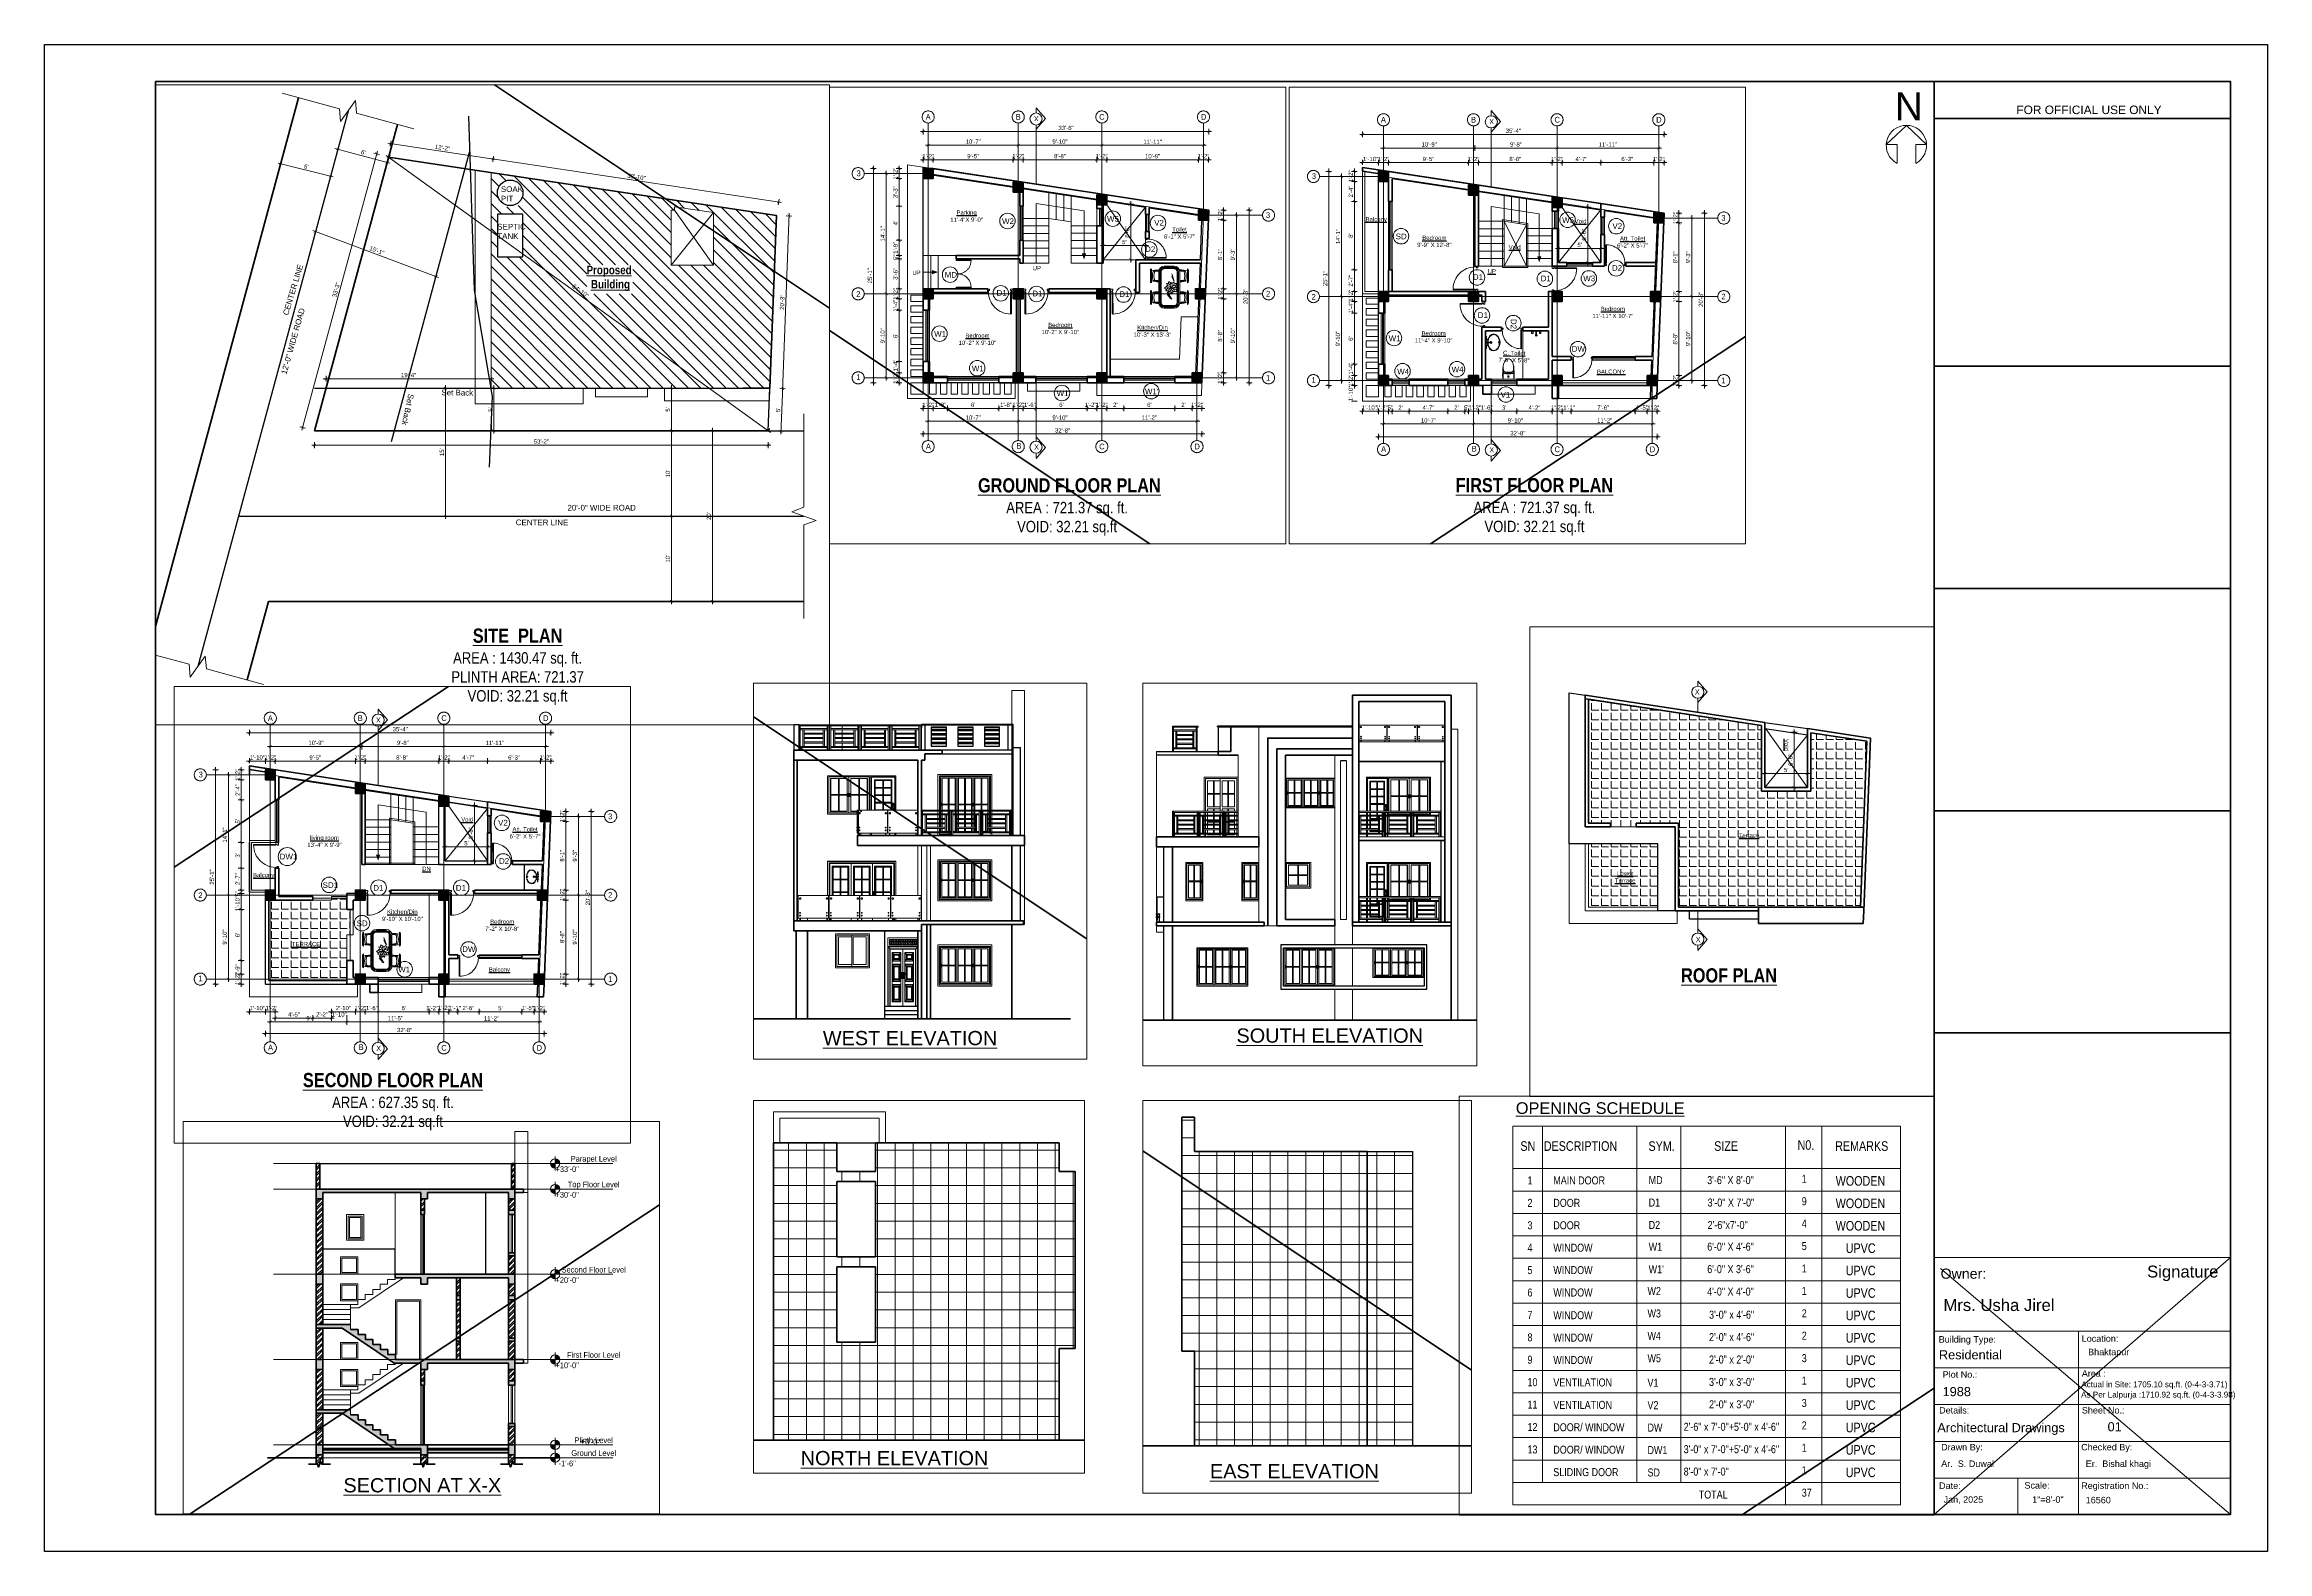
# Paper-space layout 'Layout1' of a CAD drawing. Header units: inches. Extents: x 0.3 to 32.8, y 0.7 to 22.8.
# The model-space entities are those that its viewports show. They can reach past a viewport. Long polylines and large blocks are cut down to what shows.
import ezdxf

# ---------------------------------------------------------------- set-up
doc = ezdxf.new("R2010")
doc.units = ezdxf.units.IN
doc.header["$LTSCALE"] = 0.5
doc.header["$MEASUREMENT"] = 0
doc.header["$PDMODE"] = 66
doc.linetypes.add('CENTER', pattern=[2, 1.25, -0.25, 0.25, -0.25])
doc.linetypes.add('HIDDEN', pattern=[0.375, 0.25, -0.125])
doc.layers.add('A-Hatch', color=7, linetype='Continuous')
doc.layers.add('furniture', color=31, linetype='Continuous')
for name, color, linetype, lineweight in [('annotate', 7, 'Continuous', 9), ('Annotate-Bold.w', 187, 'Continuous', 18), ('Annotate-Lite.w', 177, 'Continuous', 9), ('Annotations-Bold.w', 177, 'Continuous', 13), ('C-COLUMN', 1, 'Continuous', 50), ('DIM', 4, 'Continuous', 5), ('DIM 1-100', 4, 'Continuous', 13), ('dimension', 100, 'Continuous', 13), ('Door-Window', 47, 'Continuous', 15), ('Door-Window.w', 4, 'Continuous', 15), ('F-FURNITURE', 30, 'Continuous', 13), ('Fittings', 9, 'Continuous', 5), ('Fixture-Fittings.w', 9, 'Continuous', 9), ('HACTH', 253, 'Continuous', 9), ('hatch', 9, 'Continuous', 5), ('PARAPET', 50, 'Continuous', 13), ('stair', 132, 'Continuous', 13), ('Staircase', 6, 'Continuous', 18), ('TEXT', 220, 'Continuous', 9), ('Text-100.w', 254, 'Continuous', 9), ('TEXTLAYER', 7, 'Continuous', 18), ('Toilet', 7, 'Continuous', 25), ('wall', 1, 'Continuous', 40), ('wall light', 6, 'Continuous', 25), ('window', 4, 'Continuous', 13)]:
    doc.layers.add(name, color=color, linetype=linetype, lineweight=lineweight)
doc.styles.add('ARAIL', font='ARIALN.TTF')
doc.styles.add('arial', font='arial.ttf')
doc.styles.add('arial.', font='arial.ttf')
doc.styles.add('DIM', font='arial.ttf', dxfattribs={"width": 0.8})
doc.styles.add('gaurav', font='arial.ttf')
doc.styles.get("Standard").update_dxf_attribs({"font": 'arial.ttf'})
doc.dimstyles.new('1 by 96', dxfattribs={"dimtxt": 6, "dimasz": 4, "dimexe": 4, "dimexo": 4, "dimgap": 2, "dimtad": 1, "dimdec": 0, "dimzin": 0, "dimdsep": 46, "dimlunit": 4, "dimtxsty": 'Standard', "dimblk": 'ARCHTICK', "dimcen": 0, "dimdle": 4, "dimadec": 0, "dimazin": 0, "dimtfac": 1, "dimtdec": 0, "dimtix": 1, "dimtofl": 0, "dimtmove": 1, "dimatfit": 3, "dimldrblk": 'ARCHTICK', "dimfxl": 4, "dimfxlon": 1, "dimtolj": 1, "dimtzin": 0, "dimlwd": -1, "dimlwe": -1, "dimarcsym": 0})
pattern_1 = [(360, (-141.499, 56.966), (3e-15, 13.75), [10, -3.75]), (90, (-141.499, 56.966), (-13.75, 4e-15), [10, -3.75])]
pattern_2 = [(90, (9845.302, 344.517), (-25, 0), []), (180, (9845.302, 344.517), (-4e-15, -25), [])]

# ---------------------------------------------------------------- blocks, each defined once
blk = doc.blocks.new('North Arrow')
at = {"layer": 'annotate', "color": 1}
for p, q in [((0, 3.7), (-12.9, -8.3)), ((0, 3.7), (12.8, -8.3)), ((-12.9, -8.3), (-6, -8.3)), ((-6, -8.3), (-6, -20.4)), ((12.8, -8.3), (6, -8.3)), ((6, -8.3), (6, -20.4))]:
    blk.add_line(p, q, dxfattribs=at)
blk.add_arc((0, -9), 12.9, 297.8191, 242.3116, dxfattribs=at)
blk = doc.blocks.new('NAME PLATE')
at = {"layer": 'Defpoints'}
blk.add_lwpolyline([(-123.233, -16.882), (-90.66, -16.882), (-90.66, -38.969), (-123.233, -38.969)], close=True, dxfattribs=at)
at = {"layer": 'TEXT'}
for p, q in [((-95.545, -34.658), (-91.203, -34.657)), ((-95.546, -35.737), (-91.203, -35.737)), ((-93.429, -35.737), (-93.429, -38.427)), ((-95.546, -36.277), (-91.203, -36.277)), ((-95.531, -36.816), (-91.198, -36.816)), ((-95.546, -37.356), (-91.203, -37.356)), ((-95.546, -37.892), (-91.203, -37.892)), ((-94.32, -37.895), (-94.32, -38.427))]:
    blk.add_line(p, q, dxfattribs=at)
at = {"layer": 'wall'}
for p, q in [((-95.546, -17.424), (-95.546, -38.427)), ((-95.546, -17.424), (-95.546, -38.427)), ((-95.546, -17.967), (-91.203, -17.967)), ((-95.546, -21.597), (-91.203, -21.597)), ((-95.546, -24.855), (-91.203, -24.855)), ((-95.546, -28.112), (-91.203, -28.112)), ((-95.546, -31.369), (-91.203, -31.369))]:
    blk.add_line(p, q, dxfattribs=at)
blk.add_lwpolyline([(-121.604, -17.424), (-91.203, -17.424), (-91.203, -38.427), (-121.604, -38.427)], close=True, dxfattribs=at)
at = {"layer": 'annotate', "color": 1, "xscale": 0.02290248401765779, "yscale": 0.02290248401765779, "zscale": 0.02290248401765779}
blk.add_blockref('North Arrow', (-95.951, -18.156), dxfattribs=at)
at = {"insert": (-94.34, -17.777), "char_height": 0.12459, "attachment_point": 1}
blk.add_mtext('{\\fArial|b0|i0|c0|p34;FOR OFFICIAL USE ONLY}', dxfattribs=at)
at = {"layer": 'TEXT', "attachment_point": 1, "style": 'arial'}
for s, insert, char_height in [('\\A1;N', (-96.121, -17.585), 0.4075), ('Owner:', (-95.451, -34.822), 0.1485), ('Signature', (-92.425, -34.778), 0.1747), ('Mrs. Usha Jirel', (-95.409, -35.269), 0.17469), ('Building Type:', (-95.478, -35.812), 0.09466), ('Location:', (-93.383, -35.8), 0.0947), ('Residential ', (-95.475, -36.018), 0.13364), ('\\pi-0.28398,l0.37863,t0.37863; Bhaktapur', (-93.42, -35.997), 0.09466), ('Plot No.:', (-95.42, -36.327), 0.0947), ('Area :', (-93.382, -36.312), 0.0947), ('1988', (-95.421, -36.558), 0.1336), ('As Per Lalpurja :1710.92 sq.ft. (0-4-3-3.98)', (-93.392, -36.626), 0.08519), ('Architectural Drawings', (-95.499, -37.086), 0.13364), ('Details:', (-95.472, -36.851), 0.0947), ('Sheet No.:', (-93.381, -36.851), 0.0947), ('Drawn By:', (-95.443, -37.391), 0.0947), ('Checked By:', (-93.391, -37.391), 0.09466), ('\\A1;Ar.  S. Duwal', (-95.441, -37.634), 0.09466), ('\\A1;Er.  Bishal khagi', (-93.324, -37.634), 0.09466), ('Date:', (-95.473, -37.956), 0.0947), ('Scale:', (-94.222, -37.952), 0.0947), ('Registration No.:', (-93.391, -37.956), 0.09466), ('\\A1;Jan, 2025', (-95.407, -38.159), 0.09466), ('\\A1;1"=8\'-0"', (-94.109, -38.159), 0.09466), ('\\A1;16560', (-93.324, -38.167), 0.0947)]:
    blk.add_mtext(s, dxfattribs=dict(at, insert=insert, char_height=char_height))
at = {"layer": 'TEXT', "insert": (-93.389, -36.476), "char_height": 0.08519, "width": 2.03333, "attachment_point": 1, "style": 'arial'}
blk.add_mtext('Actual in Site: 1705.10 sq.ft. (0-4-3-3.71) ', dxfattribs=at)
blk = doc.blocks.new('_ArchTick')
at = {"color": 0, "linetype": 'ByBlock', "const_width": 0.15}
blk.add_lwpolyline([(-0.5, -0.5), (0.5, 0.5)], dxfattribs=at)
blk = doc.blocks.new('*D189')
at = {"layer": 'Defpoints', "color": 0, "ltscale": 100, "transparency": 16777216}
for p in [(142849.5, -19371.5), (142916.4, -19399.9), (142919, -19390.3)]:
    blk.add_point(p, dxfattribs=at)
at = {"layer": 'DIM', "color": 0, "ltscale": 100, "transparency": 16777216}
for p, q in [((142843, -19380), (142920.3, -19400.9)), ((142847.7, -19378.2), (142845.9, -19384.9)), ((142917.2, -19397), (142915.4, -19403.7))]:
    blk.add_line(p, q, dxfattribs=at)
at = {"layer": 'DIM', "color": 0, "ltscale": 100, "transparency": 16777216, "xscale": 4, "yscale": 4, "zscale": 4}
for p, rotation in [((142846.9, -19381.1), 164.8724412294247), ((142916.4, -19399.9), 344.8724412294247)]:
    blk.add_blockref('_ArchTick', p, dxfattribs=dict(at, rotation=rotation))
at = {"layer": 'DIM', "color": 0, "ltscale": 100, "transparency": 16777216, "insert": (142883, -19385.6), "char_height": 6, "attachment_point": 5, "rotation": 344.8724}
blk.add_mtext("\\A1;6'", dxfattribs=at)
blk = doc.blocks.new('*D190')
at = {"layer": 'Defpoints', "color": 0, "ltscale": 100, "transparency": 16777216}
for p in [(142766.7, -19401.7), (142766.7, -19401.7), (142836.6, -19419.3)]:
    blk.add_point(p, dxfattribs=at)
at = {"layer": 'DIM', "color": 0, "ltscale": 100, "transparency": 16777216}
for p, q in [((142840.4, -19420.3), (142762.9, -19400.7)), ((142766.7, -19401.7), (142767.7, -19397.8)), ((142836.6, -19419.3), (142837.5, -19415.4))]:
    blk.add_line(p, q, dxfattribs=at)
at = {"layer": 'DIM', "color": 0, "ltscale": 100, "transparency": 16777216, "xscale": 4, "yscale": 4, "zscale": 4}
for p, rotation in [((142766.7, -19401.7), 165.8508285675572), ((142836.6, -19419.3), 345.8508285675571)]:
    blk.add_blockref('_ArchTick', p, dxfattribs=dict(at, rotation=rotation))
at = {"layer": 'DIM', "color": 0, "ltscale": 100, "transparency": 16777216, "insert": (142802.9, -19405.6), "char_height": 6, "attachment_point": 5, "rotation": 345.8508}
blk.add_mtext("\\A1;6'", dxfattribs=at)
blk = doc.blocks.new('*D191')
at = {"layer": 'Defpoints', "color": 0, "ltscale": 100, "transparency": 16777216}
for p in [(142815.5, -19497), (142984.9, -19560.1), (142984.9, -19560.1)]:
    blk.add_point(p, dxfattribs=at)
at = {"layer": 'DIM', "color": 0, "ltscale": 100, "transparency": 16777216}
for p, q in [((142811.8, -19495.6), (142988.7, -19561.5)), ((142815.5, -19497), (142814.1, -19500.8)), ((142984.9, -19560.1), (142983.6, -19563.9))]:
    blk.add_line(p, q, dxfattribs=at)
at = {"layer": 'DIM', "color": 0, "ltscale": 100, "transparency": 16777216, "xscale": 4, "yscale": 4, "zscale": 4}
for p, rotation in [((142815.5, -19497), 159.5719823471452), ((142984.9, -19560.1), 339.5719823471452)]:
    blk.add_blockref('_ArchTick', p, dxfattribs=dict(at, rotation=rotation))
at = {"layer": 'DIM', "color": 0, "ltscale": 100, "transparency": 16777216, "insert": (142902, -19523.8), "char_height": 6, "attachment_point": 5, "rotation": 339.572}
blk.add_mtext('\\A1;15\'-1"', dxfattribs=at)
blk = doc.blocks.new('*D192')
at = {"layer": 'Defpoints', "color": 0, "transparency": 16777216}
for p in [(142998.4, -19717.4), (142998.4, -19717.4), (142998.4, -19897.4)]:
    blk.add_point(p, dxfattribs=at)
at = {"layer": 'DIM 1-100', "color": 0, "transparency": 16777216}
for p, q in [((142998.4, -19717.4), (142994.4, -19717.4)), ((142998.4, -19901.4), (142998.4, -19713.4)), ((142998.4, -19897.4), (142994.4, -19897.4))]:
    blk.add_line(p, q, dxfattribs=at)
at = {"layer": 'DIM 1-100', "color": 0, "transparency": 16777216, "xscale": 4, "yscale": 4, "zscale": 4}
for p, rotation in [((142998.4, -19717.4), 90), ((142998.4, -19897.4), 270)]:
    blk.add_blockref('_ArchTick', p, dxfattribs=dict(at, rotation=rotation))
at = {"layer": 'DIM 1-100', "color": 0, "transparency": 16777216, "insert": (142993.3, -19807.4), "char_height": 6, "attachment_point": 5, "rotation": 90}
blk.add_mtext("\\A1;15'", dxfattribs=at)
blk = doc.blocks.new('*D193')
at = {"layer": 'Defpoints', "color": 0, "transparency": 16777216}
for p in [(142918.5, -19392.3), (143062.6, -19414), (143065.5, -19394.9)]:
    blk.add_point(p, dxfattribs=at)
at = {"layer": 'DIM 1-100', "color": 0, "transparency": 16777216}
for p, q in [((142917.4, -19372.5), (143069.4, -19395.5)), ((142920.7, -19377.1), (142921.9, -19369.2)), ((143064.9, -19398.8), (143066.1, -19390.9))]:
    blk.add_line(p, q, dxfattribs=at)
at = {"layer": 'DIM 1-100', "color": 0, "transparency": 16777216, "xscale": 4, "yscale": 4, "zscale": 4}
for p, rotation in [((142921.3, -19373.1), 171.4141303900678), ((143065.5, -19394.9), 351.4141303900677)]:
    blk.add_blockref('_ArchTick', p, dxfattribs=dict(at, rotation=rotation))
at = {"layer": 'DIM 1-100', "color": 0, "transparency": 16777216, "insert": (142994.2, -19379.1), "char_height": 6, "attachment_point": 5, "rotation": 351.4141}
blk.add_mtext('\\A1;12\'-2"', dxfattribs=at)
blk = doc.blocks.new('*D194')
at = {"layer": 'Defpoints', "color": 0, "transparency": 16777216}
for p in [(143062.6, -19414), (143464.3, -19474.7), (143467.2, -19455.5)]:
    blk.add_point(p, dxfattribs=at)
at = {"layer": 'DIM 1-100', "color": 0, "transparency": 16777216}
for p, q in [((143061.5, -19394.3), (143471.1, -19456.1)), ((143064.9, -19398.8), (143066.1, -19390.9)), ((143466.6, -19459.5), (143467.8, -19451.6))]:
    blk.add_line(p, q, dxfattribs=at)
at = {"layer": 'DIM 1-100', "color": 0, "transparency": 16777216, "xscale": 4, "yscale": 4, "zscale": 4}
for p, rotation in [((143065.5, -19394.9), 171.4141303900433), ((143467.2, -19455.5), 351.4141303900433)]:
    blk.add_blockref('_ArchTick', p, dxfattribs=dict(at, rotation=rotation))
at = {"layer": 'DIM 1-100', "color": 0, "transparency": 16777216, "insert": (143267.1, -19420.2), "char_height": 6, "attachment_point": 5, "rotation": 351.4141}
blk.add_mtext('\\A1;33\'-10"', dxfattribs=at)
blk = doc.blocks.new('*D195')
at = {"layer": 'Defpoints', "color": 0, "transparency": 16777216}
for p in [(143463.8, -19474.6), (143454.7, -19717.4), (143472.6, -19718.1)]:
    blk.add_point(p, dxfattribs=at)
at = {"layer": 'DIM 1-100', "color": 0, "transparency": 16777216}
for p, q in [((143481.9, -19471.3), (143472.5, -19722.1)), ((143477.7, -19475.1), (143485.7, -19475.4)), ((143468.6, -19718), (143476.6, -19718.3))]:
    blk.add_line(p, q, dxfattribs=at)
at = {"layer": 'DIM 1-100', "color": 0, "transparency": 16777216, "xscale": 4, "yscale": 4, "zscale": 4}
for p, rotation in [((143481.7, -19475.3), 87.85303918847967), ((143472.6, -19718.1), 267.8530391884797)]:
    blk.add_blockref('_ArchTick', p, dxfattribs=dict(at, rotation=rotation))
at = {"layer": 'DIM 1-100', "color": 0, "transparency": 16777216, "insert": (143472.1, -19596.5), "char_height": 6, "attachment_point": 5, "rotation": 87.853}
blk.add_mtext('\\A1;20\'-3"', dxfattribs=at)
blk = doc.blocks.new('*D196')
at = {"layer": 'Defpoints', "color": 0, "transparency": 16777216}
for p in [(143454.7, -19717.4), (143452.3, -19777.4), (143470.3, -19778.1)]:
    blk.add_point(p, dxfattribs=at)
at = {"layer": 'DIM 1-100', "color": 0, "transparency": 16777216}
for p, q in [((143468.6, -19718), (143476.6, -19718.3)), ((143472.8, -19714.1), (143470.1, -19782.1)), ((143466.3, -19778), (143474.3, -19778.3))]:
    blk.add_line(p, q, dxfattribs=at)
at = {"layer": 'DIM 1-100', "color": 0, "transparency": 16777216, "xscale": 4, "yscale": 4, "zscale": 4}
for p, rotation in [((143472.6, -19718.1), 87.74153812678448), ((143470.3, -19778.1), 267.7415381267845)]:
    blk.add_blockref('_ArchTick', p, dxfattribs=dict(at, rotation=rotation))
at = {"layer": 'DIM 1-100', "color": 0, "transparency": 16777216, "insert": (143466.4, -19747.9), "char_height": 6, "attachment_point": 5, "rotation": 87.7415}
blk.add_mtext("\\A1;5'", dxfattribs=at)
blk = doc.blocks.new('*D197')
at = {"layer": 'Defpoints', "color": 0, "transparency": 16777216}
for p in [(142814.3, -19777.4), (143452.3, -19777.4), (142814.3, -19797.6)]:
    blk.add_point(p, dxfattribs=at)
at = {"layer": 'DIM 1-100', "color": 0, "transparency": 16777216}
for p, q in [((143456.3, -19797.6), (142810.3, -19797.6)), ((142814.3, -19793.6), (142814.3, -19801.6)), ((143452.3, -19793.6), (143452.3, -19801.6))]:
    blk.add_line(p, q, dxfattribs=at)
at = {"layer": 'DIM 1-100', "color": 0, "transparency": 16777216, "xscale": 4, "yscale": 4, "zscale": 4, "rotation": 180}
blk.add_blockref('_ArchTick', (142814.3, -19797.6), dxfattribs=at)
at = {"layer": 'DIM 1-100', "color": 0, "transparency": 16777216, "xscale": 4, "yscale": 4, "zscale": 4}
blk.add_blockref('_ArchTick', (143452.3, -19797.6), dxfattribs=at)
at = {"layer": 'DIM 1-100', "color": 0, "transparency": 16777216, "insert": (143133.3, -19792.5), "char_height": 6, "attachment_point": 5}
blk.add_mtext('\\A1;53\'-2"', dxfattribs=at)
blk = doc.blocks.new('*D73')
at = {"layer": 'Defpoints', "color": 0, "transparency": 16777216}
for p in [(142901.6, -19387.7), (142918.5, -19392.3), (142814.3, -19777.4)]:
    blk.add_point(p, dxfattribs=at)
at = {"layer": 'DIM 1-100', "color": 0, "transparency": 16777216}
for p, q in [((142796.4, -19776.7), (142902.7, -19383.8)), ((142905.5, -19388.8), (142897.8, -19386.7)), ((142801.4, -19773.9), (142793.6, -19771.8))]:
    blk.add_line(p, q, dxfattribs=at)
at = {"layer": 'DIM 1-100', "color": 0, "transparency": 16777216, "xscale": 4, "yscale": 4, "zscale": 4}
for p, rotation in [((142901.6, -19387.7), 74.87244122966399), ((142797.5, -19772.9), 254.872441229664)]:
    blk.add_blockref('_ArchTick', p, dxfattribs=dict(at, rotation=rotation))
at = {"layer": 'DIM 1-100', "color": 0, "transparency": 16777216, "insert": (142844.7, -19579), "char_height": 6, "attachment_point": 5, "rotation": 74.8724}
blk.add_mtext('\\A1;33\'-3"', dxfattribs=at)
blk = doc.blocks.new('*D74')
at = {"layer": 'Defpoints', "color": 0, "transparency": 16777216}
for p in [(142918.5, -19392.3), (143452.3, -19777.4), (143452.3, -19777.4)]:
    blk.add_point(p, dxfattribs=at)
at = {"layer": 'DIM 1-100', "color": 0, "transparency": 16777216}
for p, q in [((142915.2, -19389.9), (143455.6, -19779.8)), ((142918.5, -19392.3), (142920.8, -19389)), ((143452.3, -19777.4), (143454.7, -19774.2))]:
    blk.add_line(p, q, dxfattribs=at)
at = {"layer": 'DIM 1-100', "color": 0, "transparency": 16777216, "xscale": 4, "yscale": 4, "zscale": 4}
for p, rotation in [((142918.5, -19392.3), 144.1906903498436), ((143452.3, -19777.4), 324.1906903498436)]:
    blk.add_blockref('_ArchTick', p, dxfattribs=dict(at, rotation=rotation))
at = {"layer": 'DIM 1-100', "color": 0, "transparency": 16777216, "insert": (143188.4, -19580.7), "char_height": 6, "attachment_point": 5, "rotation": 324.1907}
blk.add_mtext('\\A1;54\'-10"', dxfattribs=at)
blk = doc.blocks.new('*D198')
at = {"layer": 'Defpoints', "color": 0, "transparency": 16777216}
for p in [(142830.5, -19704.1), (142830.5, -19717.4), (143062.6, -19717.4)]:
    blk.add_point(p, dxfattribs=at)
at = {"layer": 'DIM 1-100', "color": 0, "transparency": 16777216}
for p, q in [((143066.6, -19704.1), (142826.5, -19704.1)), ((142830.5, -19708.1), (142830.5, -19700.1)), ((143062.6, -19708.1), (143062.6, -19700.1))]:
    blk.add_line(p, q, dxfattribs=at)
at = {"layer": 'DIM 1-100', "color": 0, "transparency": 16777216, "xscale": 4, "yscale": 4, "zscale": 4, "rotation": 180}
blk.add_blockref('_ArchTick', (142830.5, -19704.1), dxfattribs=at)
at = {"layer": 'DIM 1-100', "color": 0, "transparency": 16777216, "xscale": 4, "yscale": 4, "zscale": 4}
blk.add_blockref('_ArchTick', (143062.6, -19704.1), dxfattribs=at)
at = {"layer": 'DIM 1-100', "color": 0, "transparency": 16777216, "insert": (142946.6, -19699), "char_height": 6, "attachment_point": 5}
blk.add_mtext('\\A1;19\'-4"', dxfattribs=at)
blk = doc.blocks.new('*D199')
at = {"layer": 'Defpoints', "color": 0, "transparency": 16777216}
for p in [(143062.6, -19717.4), (143066.7, -19717.4), (143062.6, -19777.4)]:
    blk.add_point(p, dxfattribs=at)
at = {"layer": 'DIM 1-100', "color": 0, "transparency": 16777216}
for p, q in [((143066.6, -19717.4), (143070.7, -19717.4)), ((143066.7, -19781.4), (143066.7, -19713.4)), ((143066.6, -19777.4), (143070.7, -19777.4))]:
    blk.add_line(p, q, dxfattribs=at)
at = {"layer": 'DIM 1-100', "color": 0, "transparency": 16777216, "xscale": 4, "yscale": 4, "zscale": 4}
for p, rotation in [((143066.7, -19717.4), 90), ((143066.7, -19777.4), 270)]:
    blk.add_blockref('_ArchTick', p, dxfattribs=dict(at, rotation=rotation))
at = {"layer": 'DIM 1-100', "color": 0, "transparency": 16777216, "insert": (143061.7, -19747.4), "char_height": 6, "attachment_point": 5, "rotation": 90}
blk.add_mtext("\\A1;5'", dxfattribs=at)
blk = doc.blocks.new('*D75')
at = {"layer": 'Defpoints', "color": 0, "transparency": 16777216}
for p in [(143316.4, -19897.4), (143316.4, -19897.4), (143316.4, -20017.4)]:
    blk.add_point(p, dxfattribs=at)
at = {"layer": 'DIM 1-100', "color": 0, "transparency": 16777216}
for p, q in [((143316.4, -19897.4), (143312.4, -19897.4)), ((143316.4, -20021.4), (143316.4, -19893.4)), ((143316.4, -20017.4), (143312.4, -20017.4))]:
    blk.add_line(p, q, dxfattribs=at)
at = {"layer": 'DIM 1-100', "color": 0, "transparency": 16777216, "xscale": 4, "yscale": 4, "zscale": 4}
for p, rotation in [((143316.4, -19897.4), 90), ((143316.4, -20017.4), 270)]:
    blk.add_blockref('_ArchTick', p, dxfattribs=dict(at, rotation=rotation))
at = {"layer": 'DIM 1-100', "color": 0, "transparency": 16777216, "insert": (143311.3, -19957.4), "char_height": 6, "attachment_point": 5, "rotation": 90}
blk.add_mtext("\\A1;10'", dxfattribs=at)
blk = doc.blocks.new('*D76')
at = {"layer": 'Defpoints', "color": 0, "transparency": 16777216}
for p in [(143316.4, -19777.4), (143316.4, -19777.4), (143316.4, -19897.4)]:
    blk.add_point(p, dxfattribs=at)
at = {"layer": 'DIM 1-100', "color": 0, "transparency": 16777216}
for p, q in [((143316.4, -19777.4), (143312.4, -19777.4)), ((143316.4, -19901.4), (143316.4, -19773.4)), ((143316.4, -19897.4), (143312.4, -19897.4))]:
    blk.add_line(p, q, dxfattribs=at)
at = {"layer": 'DIM 1-100', "color": 0, "transparency": 16777216, "xscale": 4, "yscale": 4, "zscale": 4}
for p, rotation in [((143316.4, -19777.4), 90), ((143316.4, -19897.4), 270)]:
    blk.add_blockref('_ArchTick', p, dxfattribs=dict(at, rotation=rotation))
at = {"layer": 'DIM 1-100', "color": 0, "transparency": 16777216, "insert": (143311.3, -19837.4), "char_height": 6, "attachment_point": 5, "rotation": 90}
blk.add_mtext("\\A1;10'", dxfattribs=at)
blk = doc.blocks.new('*D77')
at = {"layer": 'Defpoints', "color": 0, "transparency": 16777216}
for p in [(143316.4, -19717.4), (143316.4, -19717.4), (143316.4, -19777.4)]:
    blk.add_point(p, dxfattribs=at)
at = {"layer": 'DIM 1-100', "color": 0, "transparency": 16777216}
for p, q in [((143316.4, -19717.4), (143312.4, -19717.4)), ((143316.4, -19781.4), (143316.4, -19713.4)), ((143316.4, -19777.4), (143312.4, -19777.4))]:
    blk.add_line(p, q, dxfattribs=at)
at = {"layer": 'DIM 1-100', "color": 0, "transparency": 16777216, "xscale": 4, "yscale": 4, "zscale": 4}
for p, rotation in [((143316.4, -19717.4), 90), ((143316.4, -19777.4), 270)]:
    blk.add_blockref('_ArchTick', p, dxfattribs=dict(at, rotation=rotation))
at = {"layer": 'DIM 1-100', "color": 0, "transparency": 16777216, "insert": (143311.4, -19747.4), "char_height": 6, "attachment_point": 5, "rotation": 90}
blk.add_mtext("\\A1;5'", dxfattribs=at)
blk = doc.blocks.new('*D78')
at = {"layer": 'Defpoints', "color": 0, "transparency": 16777216}
for p in [(143374, -19777.4), (143374, -19777.4), (143374, -20017.4)]:
    blk.add_point(p, dxfattribs=at)
at = {"layer": 'DIM 1-100', "color": 0, "transparency": 16777216}
for p, q in [((143374, -19777.4), (143370, -19777.4)), ((143374, -20021.4), (143374, -19773.4)), ((143374, -20017.4), (143370, -20017.4))]:
    blk.add_line(p, q, dxfattribs=at)
at = {"layer": 'DIM 1-100', "color": 0, "transparency": 16777216, "xscale": 4, "yscale": 4, "zscale": 4}
for p, rotation in [((143374, -19777.4), 90), ((143374, -20017.4), 270)]:
    blk.add_blockref('_ArchTick', p, dxfattribs=dict(at, rotation=rotation))
at = {"layer": 'DIM 1-100', "color": 0, "transparency": 16777216, "insert": (143368.9, -19897.4), "char_height": 6, "attachment_point": 5, "rotation": 90}
blk.add_mtext("\\A1;20'", dxfattribs=at)
blk = doc.blocks.new('*D17')
at = {"layer": 'Defpoints', "color": 0, "transparency": 16777216}
for p in [(146434.4, -19474.8), (146374.8, -19494.6), (146434.4, -19494.6)]:
    blk.add_point(p, dxfattribs=at)
at = {"layer": 'DIM 1-100', "color": 0, "transparency": 16777216}
for p, q in [((146370.8, -19474.8), (146438.4, -19474.8)), ((146374.8, -19478.8), (146374.8, -19470.8)), ((146434.4, -19478.8), (146434.4, -19470.8))]:
    blk.add_line(p, q, dxfattribs=at)
at = {"layer": 'DIM 1-100', "color": 0, "transparency": 16777216, "xscale": 4, "yscale": 4, "zscale": 4, "rotation": 180}
blk.add_blockref('_ArchTick', (146374.8, -19474.8), dxfattribs=at)
at = {"layer": 'DIM 1-100', "color": 0, "transparency": 16777216, "xscale": 4, "yscale": 4, "zscale": 4}
blk.add_blockref('_ArchTick', (146434.4, -19474.8), dxfattribs=at)
at = {"layer": 'DIM 1-100', "color": 0, "transparency": 16777216, "insert": (146404.6, -19469.8), "char_height": 6, "attachment_point": 5}
blk.add_mtext("\\A1;5'", dxfattribs=at)
blk = doc.blocks.new('*D18')
at = {"layer": 'Defpoints', "color": 0, "transparency": 16777216}
for p in [(146407.1, -19416.6), (146415.9, -19494.6), (146434.4, -19494.6)]:
    blk.add_point(p, dxfattribs=at)
at = {"layer": 'DIM 1-100', "color": 0, "transparency": 16777216}
for p, q in [((146411.9, -19416.6), (146419.9, -19416.6)), ((146415.9, -19412.6), (146415.9, -19498.6)), ((146419.9, -19494.6), (146411.9, -19494.6))]:
    blk.add_line(p, q, dxfattribs=at)
at = {"layer": 'DIM 1-100', "color": 0, "transparency": 16777216, "xscale": 4, "yscale": 4, "zscale": 4}
for p, rotation in [((146415.9, -19416.6), 90), ((146415.9, -19494.6), 270)]:
    blk.add_blockref('_ArchTick', p, dxfattribs=dict(at, rotation=rotation))
at = {"layer": 'DIM 1-100', "color": 0, "transparency": 16777216, "insert": (146410.9, -19455.6), "char_height": 6, "attachment_point": 5, "rotation": 90}
blk.add_mtext('\\A1;6\'-6"', dxfattribs=at)
blk = doc.blocks.new('3-0')
at = {"ltscale": 3}
for p, q in [((11063, 10097.7), (11066, 10099.9)), ((11063, 10097.7), (11064.5, 10095.7)), ((11066, 10096.8), (11064.5, 10095.7)), ((11065.3, 10097.8), (11066.7, 10098.9)), ((11066, 10096.8), (11065.3, 10097.8)), ((11066, 10099.9), (11066.7, 10098.9)), ((11084, 10073), (11082.6, 10071.9)), ((11082.6, 10071.9), (11084.8, 10069)), ((11084, 10073), (11084.8, 10072)), ((11084.8, 10072), (11086.2, 10073.2)), ((11084.8, 10069), (11087.7, 10071.2)), ((11085.5, 10074.1), (11110.3, 10093)), ((11086.2, 10073.2), (11085.5, 10074.1)), ((11086.2, 10073.2), (11111, 10092)), ((11087.7, 10071.2), (11086.2, 10073.2)), ((11111, 10092), (11110.3, 10093))]:
    blk.add_line(p, q, dxfattribs=at)
at = {"layer": 'Door-Window.w', "color": 9, "linetype": 'HIDDEN', "lineweight": 18}
blk.add_arc((11085.5, 10074.1), 31.2, 37.1906, 127.1465, dxfattribs=at)
blk = doc.blocks.new('A$C604E024C')
at = {"linetype": 'ByBlock'}
for p, q in [((-107, 6), (-198, 9)), ((-101, 4), (-101, -4)), ((-101, 4), (-101, 1)), ((-101, 4), (-101, 4)), ((-101, 1), (-97, 1)), ((-101, 0), (-101, -4)), ((-101, 0), (-97, 0)), ((-97, 4), (-97, 1)), ((-97, 4), (-96, 4)), ((-96, 4), (-96, -4)), ((-6, 4), (-6, -4)), ((-6, 4), (-5, 4)), ((-5, 4), (-5, -4)), ((0, 13), (0, -13)), ((1, 4), (1, -4)), ((1, 4), (3, 4)), ((2, 4), (2, 1)), ((2, 4), (3, 4)), ((2, 1), (3, 1)), ((100, 2), (101, 2)), ((107, 6), (198, 9)), ((199, 8), (199, -8)), ((-107, -6), (-198, -9)), ((-101, -4), (-101, -4)), ((-101, -4), (-101, -4)), ((-97, 0), (-97, -4)), ((-97, -4), (-96, -4)), ((-96, -4), (-96, -4)), ((-6, -4), (-1, -4)), ((-5, -4), (-1, -4)), ((-1, -4), (-1, -4)), ((1, -4), (3, -4)), ((2, 0), (2, -4)), ((2, 0), (3, 0)), ((2, -4), (3, -4)), ((100, -2), (101, -2)), ((107, -6), (198, -9))]:
    blk.add_line(p, q, dxfattribs=at)
for points in [[(35, -3), (35, -3, 0.267949), (35, 2), (20, 29, 0.267949), (15, 31), (-15, 31, 0.267949), (-20, 29), (-35, 2, 0.267949), (-35, -3)], [(0, 13), (-5, 13, 0.267949), (-9, 10), (-13, 2, 0.267949), (-13, -3), (-9, -10, 0.267949), (-5, -13), (0, -13)], [(0, 13), (5, 13, -0.267949), (9, 10), (13, 2, -0.267949), (13, -3), (9, -10, -0.267949), (5, -13), (0, -13)], [(-15, -149, 0.267949), (-15, -154), (-9, -163, 0.267949), (-5, -166), (0, -166)], [(15, -149, -0.267949), (15, -154), (9, -163, -0.267949), (5, -166), (0, -166)]]:
    blk.add_lwpolyline(points, format="xyb", dxfattribs=at)
for centre, radius, start, end in [((-148, 0), 51.6, 171.62848, 188.37152), ((-198, 8), 1, 88.57669, 180), ((-99, 0), 27.8, 193.93526, 166.06474), ((-99, 0), 16.1, 203.47719, 156.52281), ((-99, 0), 13.6, 207.82536, 152.17464), ((-99, 0), 10.7, 215.76651, 144.23349), ((3, 2), 1.6, 270, 90.01417), ((3, 2), 2.2, 301.40481, 90), ((3, -2), 2.5, 270, 62.70974), ((99, 0), 27.8, 13.93526, 346.06474), ((99, 0), 16.1, 23.47719, 336.52281), ((99, 0), 13.6, 27.82536, 332.17464), ((99, 0), 10.7, 35.76651, 324.23349), ((198, 8), 1, 0, 91.42331), ((-198, -8), 1, 180, 271.42331), ((-325, -117), 312, 354.13327, 21.56539), ((-1093, -110), 1085, 357.18281, 5.67785), ((3, -2), 1.9, 270, 90), ((1084, -109), 1075, 174.30277, 182.87364), ((325, -117), 312, 158.41566, 185.92552), ((198, -8), 1, 268.57669, 0)]:
    blk.add_arc(centre, radius, start, end, dxfattribs=at)
blk.add_ellipse((99, 0), major_axis=(0, 4.4), ratio=0.647537, start_param=-0.996154, end_param=4.137747, dxfattribs=at)
blk.add_open_spline([(100, 2), (100, 3), (100, 3), (100, 3), (99, 4), (99, 4), (99, 4), (99, 4), (98, 4), (98, 4), (98, 3), (97, 3), (97, 3), (97, 2), (97, 2), (96, 1), (96, 0), (96, 0), (96, -2), (97, -2), (97, -3), (97, -3), (98, -4), (98, -4), (99, -4), (99, -4), (99, -4), (100, -3), (100, -3), (100, -3), (100, -2)], degree=3, knots=[5.296065, 5.296065, 5.296065, 5.296065, 5.668493, 5.668493, 6.044953, 6.044953, 6.283185, 6.283185, 6.283185, 6.618814, 6.618814, 6.954443, 6.954443, 7.290072, 7.290072, 7.6257, 7.6257, 8.094621, 8.094621, 8.563542, 8.563542, 8.940002, 8.940002, 9.316461, 9.316461, 9.692921, 9.692921, 10.069381, 10.069381, 10.411893, 10.411893, 10.411893, 10.411893], dxfattribs=at)
blk = doc.blocks.new('basin')
for radius, start, end in [(1.14, 113.503, 66.2712), (0.79, 126.715, 52.8739)]:
    blk.add_arc((134195.3, -39122.5), radius, start, end)
blk.add_ellipse((134195.3, -39125.8), major_axis=(-9.97, 0), ratio=0.736887, start_param=4.757716, end_param=10.948885)
blk.add_ellipse((134195.3, -39131.6), major_axis=(0.448, 0), ratio=0.674502)
for points, knots in [([(134194.7, -39119.2), (134194.3, -39119.2), (134194, -39119.2), (134193.1, -39119.3), (134192.6, -39119.4), (134191.6, -39119.7), (134191.1, -39119.8), (134190.2, -39120.2), (134189.8, -39120.4), (134188.9, -39120.9), (134188.6, -39121.2), (134187.9, -39121.8), (134187.6, -39122.1), (134187.1, -39122.7), (134186.8, -39123), (134186.5, -39123.7), (134186.3, -39124.1), (134186.1, -39124.8), (134186, -39125.1), (134186, -39125.6), (134186, -39125.7), (134186, -39125.8), (134186, -39126.1), (134186, -39126.3), (134186.1, -39126.9), (134186.2, -39127.3), (134186.5, -39128), (134186.6, -39128.3), (134187.1, -39129), (134187.3, -39129.3), (134187.9, -39129.9), (134188.2, -39130.2), (134188.9, -39130.7), (134189.3, -39130.9), (134190.1, -39131.4), (134190.5, -39131.6), (134191.4, -39131.9), (134191.9, -39132.1), (134192.9, -39132.3), (134193.4, -39132.4), (134194.4, -39132.5), (134194.9, -39132.5), (134196, -39132.5), (134196.5, -39132.5), (134197.5, -39132.3), (134198, -39132.3), (134199, -39132), (134199.4, -39131.8), (134200.3, -39131.5), (134200.8, -39131.3), (134201.6, -39130.8), (134201.9, -39130.5), (134202.6, -39130), (134202.9, -39129.7), (134203.5, -39129.1), (134203.7, -39128.8), (134204.1, -39128.1), (134204.2, -39127.8), (134204.5, -39127.1), (134204.6, -39126.7), (134204.6, -39126), (134204.6, -39125.7), (134204.6, -39125), (134204.5, -39124.6), (134204.3, -39123.9), (134204.1, -39123.6), (134203.7, -39122.9), (134203.4, -39122.6), (134202.9, -39121.9), (134202.6, -39121.6), (134201.9, -39121.1), (134201.5, -39120.8), (134200.7, -39120.3), (134200.2, -39120.1), (134199.3, -39119.8), (134198.8, -39119.6), (134197.8, -39119.4), (134197.3, -39119.3), (134196.5, -39119.2), (134196.2, -39119.2), (134195.9, -39119.2)], [4.778413, 4.778413, 4.778413, 4.778413, 4.89303, 4.89303, 5.060537, 5.060537, 5.228045, 5.228045, 5.395552, 5.395552, 5.56306, 5.56306, 5.730567, 5.730567, 5.898075, 5.898075, 6.065582, 6.065582, 6.233089, 6.233089, 6.283185, 6.283185, 6.283185, 6.401225, 6.401225, 6.564378, 6.564378, 6.727532, 6.727532, 6.890685, 6.890685, 7.053839, 7.053839, 7.216992, 7.216992, 7.380146, 7.380146, 7.543299, 7.543299, 7.706452, 7.706452, 7.869606, 7.869606, 8.032759, 8.032759, 8.195913, 8.195913, 8.359066, 8.359066, 8.52222, 8.52222, 8.685373, 8.685373, 8.848527, 8.848527, 9.01168, 9.01168, 9.174834, 9.174834, 9.337987, 9.337987, 9.501141, 9.501141, 9.668648, 9.668648, 9.836155, 9.836155, 10.003663, 10.003663, 10.17117, 10.17117, 10.338678, 10.338678, 10.506185, 10.506185, 10.673693, 10.673693, 10.8412, 10.8412, 10.929386, 10.929386, 10.929386, 10.929386]), ([(134195.9, -39131.6), (134195.9, -39131.5), (134195.9, -39131.5), (134195.8, -39131.5), (134195.8, -39131.4), (134195.8, -39131.4), (134195.7, -39131.3), (134195.7, -39131.3), (134195.6, -39131.2), (134195.5, -39131.2), (134195.4, -39131.2), (134195.2, -39131.2), (134195.1, -39131.2), (134194.9, -39131.3), (134194.9, -39131.3), (134194.8, -39131.4), (134194.8, -39131.4), (134194.8, -39131.5), (134194.8, -39131.5), (134194.8, -39131.6), (134194.8, -39131.6), (134194.8, -39131.7), (134194.8, -39131.8), (134194.9, -39131.8), (134194.9, -39131.9), (134195, -39131.9), (134195, -39131.9), (134195.2, -39132), (134195.2, -39132), (134195.4, -39132), (134195.5, -39132), (134195.7, -39131.9), (134195.7, -39131.9), (134195.8, -39131.8), (134195.8, -39131.7), (134195.8, -39131.7), (134195.9, -39131.6), (134195.9, -39131.6), (134195.9, -39131.6), (134195.9, -39131.6)], [0, 0, 0, 0, 0.188397, 0.188397, 0.376794, 0.376794, 0.73698, 0.73698, 1.097166, 1.097166, 1.657793, 1.657793, 2.21842, 2.21842, 2.564182, 2.564182, 2.840364, 2.840364, 3.116547, 3.116547, 3.39273, 3.39273, 3.668913, 3.668913, 3.945096, 3.945096, 4.221279, 4.221279, 4.783807, 4.783807, 5.346334, 5.346334, 5.697184, 5.697184, 5.974645, 5.974645, 6.252106, 6.252106, 6.283185, 6.283185, 6.283185, 6.283185])]:
    blk.add_open_spline(points, degree=3, knots=knots)
at = {"xscale": 0.03499430959345774, "yscale": 0.03499430959345774, "zscale": 0.03499430959345774, "rotation": 359.9929103328581}
blk.add_blockref('A$C604E024C', (134195.3, -39117.1), dxfattribs=at)
blk = doc.blocks.new('*D38')
at = {"layer": 'Defpoints', "color": 0, "transparency": 16777216}
for p in [(145793.4, -19513.9), (145793.4, -19527.9), (145814.7, -19527.9)]:
    blk.add_point(p, dxfattribs=at)
at = {"layer": 'DIM 1-100', "color": 0, "transparency": 16777216}
for p, q in [((145814.7, -19509.9), (145814.7, -19531.9)), ((145810.7, -19513.9), (145818.7, -19513.9)), ((145810.7, -19527.9), (145818.7, -19527.9))]:
    blk.add_line(p, q, dxfattribs=at)
at = {"layer": 'DIM 1-100', "color": 0, "transparency": 16777216, "xscale": 4, "yscale": 4, "zscale": 4}
for p, rotation in [((145814.7, -19513.9), 90), ((145814.7, -19527.9), 270)]:
    blk.add_blockref('_ArchTick', p, dxfattribs=dict(at, rotation=rotation))
at = {"layer": 'DIM 1-100', "color": 0, "transparency": 16777216, "insert": (145809.7, -19520.9), "char_height": 6, "attachment_point": 5, "rotation": 90}
blk.add_mtext('\\A1;1\'-2"', dxfattribs=at)
blk = doc.blocks.new('*D39')
at = {"layer": 'Defpoints', "color": 0, "transparency": 16777216}
for p in [(145793.4, -19527.9), (145789, -19624.5), (145814.7, -19624.5)]:
    blk.add_point(p, dxfattribs=at)
at = {"layer": 'DIM 1-100', "color": 0, "transparency": 16777216}
for p, q in [((145810.7, -19527.9), (145818.7, -19527.9)), ((145814.7, -19523.9), (145814.7, -19628.5)), ((145810.7, -19624.5), (145818.7, -19624.5))]:
    blk.add_line(p, q, dxfattribs=at)
at = {"layer": 'DIM 1-100', "color": 0, "transparency": 16777216, "xscale": 4, "yscale": 4, "zscale": 4}
for p, rotation in [((145814.7, -19527.9), 90), ((145814.7, -19624.5), 270)]:
    blk.add_blockref('_ArchTick', p, dxfattribs=dict(at, rotation=rotation))
at = {"layer": 'DIM 1-100', "color": 0, "transparency": 16777216, "insert": (145809.7, -19576.2), "char_height": 6, "attachment_point": 5, "rotation": 90}
blk.add_mtext('\\A1;8\'-1"', dxfattribs=at)
blk = doc.blocks.new('*D40')
at = {"layer": 'Defpoints', "color": 0, "transparency": 16777216}
for p in [(145789, -19624.5), (145789, -19638.5), (145814.7, -19638.5)]:
    blk.add_point(p, dxfattribs=at)
at = {"layer": 'DIM 1-100', "color": 0, "transparency": 16777216}
for p, q in [((145810.7, -19624.5), (145818.7, -19624.5)), ((145814.7, -19620.5), (145814.7, -19642.5)), ((145810.7, -19638.5), (145818.7, -19638.5))]:
    blk.add_line(p, q, dxfattribs=at)
at = {"layer": 'DIM 1-100', "color": 0, "transparency": 16777216, "xscale": 4, "yscale": 4, "zscale": 4}
for p, rotation in [((145814.7, -19624.5), 90), ((145814.7, -19638.5), 270)]:
    blk.add_blockref('_ArchTick', p, dxfattribs=dict(at, rotation=rotation))
at = {"layer": 'DIM 1-100', "color": 0, "transparency": 16777216, "insert": (145809.7, -19631.5), "char_height": 6, "attachment_point": 5, "rotation": 90}
blk.add_mtext('\\A1;1\'-2"', dxfattribs=at)
blk = doc.blocks.new('*D41')
at = {"layer": 'Defpoints', "color": 0, "transparency": 16777216}
for p in [(145789, -19638.5), (145784.3, -19742.7), (145814.7, -19742.7)]:
    blk.add_point(p, dxfattribs=at)
at = {"layer": 'DIM 1-100', "color": 0, "transparency": 16777216}
for p, q in [((145814.7, -19634.5), (145814.7, -19746.7)), ((145810.7, -19638.5), (145818.7, -19638.5)), ((145810.7, -19742.7), (145818.7, -19742.7))]:
    blk.add_line(p, q, dxfattribs=at)
at = {"layer": 'DIM 1-100', "color": 0, "transparency": 16777216, "xscale": 4, "yscale": 4, "zscale": 4}
for p, rotation in [((145814.7, -19638.5), 90), ((145814.7, -19742.7), 270)]:
    blk.add_blockref('_ArchTick', p, dxfattribs=dict(at, rotation=rotation))
at = {"layer": 'DIM 1-100', "color": 0, "transparency": 16777216, "insert": (145809.7, -19690.6), "char_height": 6, "attachment_point": 5, "rotation": 90}
blk.add_mtext('\\A1;8\'-8"', dxfattribs=at)
blk = doc.blocks.new('*D42')
at = {"layer": 'Defpoints', "color": 0, "transparency": 16777216}
for p in [(145784.3, -19742.7), (145784.3, -19756.7), (145814.7, -19756.7)]:
    blk.add_point(p, dxfattribs=at)
at = {"layer": 'DIM 1-100', "color": 0, "transparency": 16777216}
for p, q in [((145810.7, -19742.7), (145818.7, -19742.7)), ((145810.7, -19756.7), (145818.7, -19756.7)), ((145814.7, -19738.7), (145814.7, -19760.7))]:
    blk.add_line(p, q, dxfattribs=at)
at = {"layer": 'DIM 1-100', "color": 0, "transparency": 16777216, "xscale": 4, "yscale": 4, "zscale": 4}
for p, rotation in [((145814.7, -19742.7), 90), ((145814.7, -19756.7), 270)]:
    blk.add_blockref('_ArchTick', p, dxfattribs=dict(at, rotation=rotation))
at = {"layer": 'DIM 1-100', "color": 0, "transparency": 16777216, "insert": (145809.6, -19749.7), "char_height": 6, "attachment_point": 5, "rotation": 90}
blk.add_mtext('\\A1;1\'-2"', dxfattribs=at)
blk = doc.blocks.new('*D43')
at = {"layer": 'Defpoints', "color": 0, "transparency": 16777216}
for p in [(145793.4, -19520.9), (145789.2, -19631.5), (145832.7, -19631.5)]:
    blk.add_point(p, dxfattribs=at)
at = {"layer": 'DIM 1-100', "color": 0, "transparency": 16777216}
for p, q in [((145828.7, -19520.9), (145836.7, -19520.9)), ((145832.7, -19516.9), (145832.7, -19635.5)), ((145828.7, -19631.5), (145836.7, -19631.5))]:
    blk.add_line(p, q, dxfattribs=at)
at = {"layer": 'DIM 1-100', "color": 0, "transparency": 16777216, "xscale": 4, "yscale": 4, "zscale": 4}
for p, rotation in [((145832.7, -19520.9), 90), ((145832.7, -19631.5), 270)]:
    blk.add_blockref('_ArchTick', p, dxfattribs=dict(at, rotation=rotation))
at = {"layer": 'DIM 1-100', "color": 0, "transparency": 16777216, "insert": (145827.7, -19576.2), "char_height": 6, "attachment_point": 5, "rotation": 90}
blk.add_mtext('\\A1;9\'-3"', dxfattribs=at)
blk = doc.blocks.new('*D44')
at = {"layer": 'Defpoints', "color": 0, "transparency": 16777216}
for p in [(145789.2, -19631.5), (145784.6, -19749.7), (145832.7, -19749.7)]:
    blk.add_point(p, dxfattribs=at)
at = {"layer": 'DIM 1-100', "color": 0, "transparency": 16777216}
for p, q in [((145828.7, -19631.5), (145836.7, -19631.5)), ((145832.7, -19627.5), (145832.7, -19753.7)), ((145828.7, -19749.7), (145836.7, -19749.7))]:
    blk.add_line(p, q, dxfattribs=at)
at = {"layer": 'DIM 1-100', "color": 0, "transparency": 16777216, "xscale": 4, "yscale": 4, "zscale": 4}
for p, rotation in [((145832.7, -19631.5), 90), ((145832.7, -19749.7), 270)]:
    blk.add_blockref('_ArchTick', p, dxfattribs=dict(at, rotation=rotation))
at = {"layer": 'DIM 1-100', "color": 0, "transparency": 16777216, "insert": (145827.7, -19690.6), "char_height": 6, "attachment_point": 5, "rotation": 90}
blk.add_mtext('\\A1;9\'-10"', dxfattribs=at)
blk = doc.blocks.new('*D45')
at = {"layer": 'Defpoints', "color": 0, "transparency": 16777216}
for p in [(145793.9, -19514), (145850.7, -19514), (145784.3, -19756.7)]:
    blk.add_point(p, dxfattribs=at)
at = {"layer": 'DIM 1-100', "color": 0, "transparency": 16777216}
for p, q in [((145850.7, -19760.7), (145850.7, -19510)), ((145846.7, -19514), (145854.7, -19514)), ((145846.7, -19756.7), (145854.7, -19756.7))]:
    blk.add_line(p, q, dxfattribs=at)
at = {"layer": 'DIM 1-100', "color": 0, "transparency": 16777216, "xscale": 4, "yscale": 4, "zscale": 4}
for p, rotation in [((145850.7, -19514), 90), ((145850.7, -19756.7), 270)]:
    blk.add_blockref('_ArchTick', p, dxfattribs=dict(at, rotation=rotation))
at = {"layer": 'DIM 1-100', "color": 0, "transparency": 16777216, "insert": (145845.7, -19635.3), "char_height": 6, "attachment_point": 5, "rotation": 90}
blk.add_mtext('\\A1;20\'-3"', dxfattribs=at)
blk = doc.blocks.new('*D19')
at = {"layer": 'Defpoints', "color": 0, "transparency": 16777216}
for p in [(145779.4, -19442.9), (145779.4, -19513.9), (145793.9, -19514)]:
    blk.add_point(p, dxfattribs=at)
at = {"layer": 'DIM 1-100', "color": 0, "transparency": 16777216}
for p, q in [((145797.9, -19442.9), (145775.4, -19442.9)), ((145779.4, -19446.9), (145779.4, -19438.9)), ((145793.9, -19446.9), (145793.9, -19438.9))]:
    blk.add_line(p, q, dxfattribs=at)
at = {"layer": 'DIM 1-100', "color": 0, "transparency": 16777216, "xscale": 4, "yscale": 4, "zscale": 4, "rotation": 180}
blk.add_blockref('_ArchTick', (145779.4, -19442.9), dxfattribs=at)
at = {"layer": 'DIM 1-100', "color": 0, "transparency": 16777216, "xscale": 4, "yscale": 4, "zscale": 4}
blk.add_blockref('_ArchTick', (145793.9, -19442.9), dxfattribs=at)
at = {"layer": 'DIM 1-100', "color": 0, "transparency": 16777216, "insert": (145786.4, -19437.9), "char_height": 6, "attachment_point": 5}
blk.add_mtext('\\A1;1\'-2"', dxfattribs=at)
blk = doc.blocks.new('*D20')
at = {"layer": 'Defpoints', "color": 0, "transparency": 16777216}
for p in [(145704.9, -19442.9), (145704.9, -19500.5), (145779.4, -19513.9)]:
    blk.add_point(p, dxfattribs=at)
at = {"layer": 'DIM 1-100', "color": 0, "transparency": 16777216}
for p, q in [((145783.4, -19442.9), (145700.9, -19442.9)), ((145704.9, -19446.9), (145704.9, -19438.9)), ((145779.4, -19446.9), (145779.4, -19438.9))]:
    blk.add_line(p, q, dxfattribs=at)
at = {"layer": 'DIM 1-100', "color": 0, "transparency": 16777216, "xscale": 4, "yscale": 4, "zscale": 4, "rotation": 180}
blk.add_blockref('_ArchTick', (145704.9, -19442.9), dxfattribs=at)
at = {"layer": 'DIM 1-100', "color": 0, "transparency": 16777216, "xscale": 4, "yscale": 4, "zscale": 4}
blk.add_blockref('_ArchTick', (145779.4, -19442.9), dxfattribs=at)
at = {"layer": 'DIM 1-100', "color": 0, "transparency": 16777216, "insert": (145742.1, -19437.9), "char_height": 6, "attachment_point": 5}
blk.add_mtext('\\A1;6\'-3"', dxfattribs=at)
blk = doc.blocks.new('*D21')
at = {"layer": 'Defpoints', "color": 0, "transparency": 16777216}
for p in [(145650.3, -19442.9), (145650.3, -19492.3), (145704.9, -19500.5)]:
    blk.add_point(p, dxfattribs=at)
at = {"layer": 'DIM 1-100', "color": 0, "transparency": 16777216}
for p, q in [((145708.9, -19442.9), (145646.3, -19442.9)), ((145650.3, -19446.9), (145650.3, -19438.9)), ((145704.9, -19446.9), (145704.9, -19438.9))]:
    blk.add_line(p, q, dxfattribs=at)
at = {"layer": 'DIM 1-100', "color": 0, "transparency": 16777216, "xscale": 4, "yscale": 4, "zscale": 4, "rotation": 180}
blk.add_blockref('_ArchTick', (145650.3, -19442.9), dxfattribs=at)
at = {"layer": 'DIM 1-100', "color": 0, "transparency": 16777216, "xscale": 4, "yscale": 4, "zscale": 4}
blk.add_blockref('_ArchTick', (145704.9, -19442.9), dxfattribs=at)
at = {"layer": 'DIM 1-100', "color": 0, "transparency": 16777216, "insert": (145677.6, -19437.9), "char_height": 6, "attachment_point": 5}
blk.add_mtext('\\A1;4\'-7"', dxfattribs=at)
blk = doc.blocks.new('*D22')
at = {"layer": 'Defpoints', "color": 0, "transparency": 16777216}
for p in [(145636.3, -19442.9), (145636.3, -19492.3), (145650.3, -19492.3)]:
    blk.add_point(p, dxfattribs=at)
at = {"layer": 'DIM 1-100', "color": 0, "transparency": 16777216}
for p, q in [((145654.3, -19442.9), (145632.3, -19442.9)), ((145636.3, -19446.9), (145636.3, -19438.9)), ((145650.3, -19446.9), (145650.3, -19438.9))]:
    blk.add_line(p, q, dxfattribs=at)
at = {"layer": 'DIM 1-100', "color": 0, "transparency": 16777216, "xscale": 4, "yscale": 4, "zscale": 4, "rotation": 180}
blk.add_blockref('_ArchTick', (145636.3, -19442.9), dxfattribs=at)
at = {"layer": 'DIM 1-100', "color": 0, "transparency": 16777216, "xscale": 4, "yscale": 4, "zscale": 4}
blk.add_blockref('_ArchTick', (145650.3, -19442.9), dxfattribs=at)
at = {"layer": 'DIM 1-100', "color": 0, "transparency": 16777216, "insert": (145643.3, -19437.9), "char_height": 6, "attachment_point": 5}
blk.add_mtext('\\A1;1\'-2"', dxfattribs=at)
blk = doc.blocks.new('*D23')
at = {"layer": 'Defpoints', "color": 0, "transparency": 16777216}
for p in [(145532.8, -19442.9), (145532.8, -19474.6), (145636.3, -19492.3)]:
    blk.add_point(p, dxfattribs=at)
at = {"layer": 'DIM 1-100', "color": 0, "transparency": 16777216}
for p, q in [((145640.3, -19442.9), (145528.8, -19442.9)), ((145532.8, -19446.9), (145532.8, -19438.9)), ((145636.3, -19446.9), (145636.3, -19438.9))]:
    blk.add_line(p, q, dxfattribs=at)
at = {"layer": 'DIM 1-100', "color": 0, "transparency": 16777216, "xscale": 4, "yscale": 4, "zscale": 4, "rotation": 180}
blk.add_blockref('_ArchTick', (145532.8, -19442.9), dxfattribs=at)
at = {"layer": 'DIM 1-100', "color": 0, "transparency": 16777216, "xscale": 4, "yscale": 4, "zscale": 4}
blk.add_blockref('_ArchTick', (145636.3, -19442.9), dxfattribs=at)
at = {"layer": 'DIM 1-100', "color": 0, "transparency": 16777216, "insert": (145584.6, -19437.9), "char_height": 6, "attachment_point": 5}
blk.add_mtext('\\A1;8\'-8"', dxfattribs=at)
blk = doc.blocks.new('*D24')
at = {"layer": 'Defpoints', "color": 0, "transparency": 16777216}
for p in [(145518.8, -19442.9), (145518.8, -19474.6), (145532.8, -19474.6)]:
    blk.add_point(p, dxfattribs=at)
at = {"layer": 'DIM 1-100', "color": 0, "transparency": 16777216}
for p, q in [((145536.8, -19442.9), (145514.8, -19442.9)), ((145518.8, -19446.9), (145518.8, -19438.9)), ((145532.8, -19446.9), (145532.8, -19438.9))]:
    blk.add_line(p, q, dxfattribs=at)
at = {"layer": 'DIM 1-100', "color": 0, "transparency": 16777216, "xscale": 4, "yscale": 4, "zscale": 4, "rotation": 180}
blk.add_blockref('_ArchTick', (145518.8, -19442.9), dxfattribs=at)
at = {"layer": 'DIM 1-100', "color": 0, "transparency": 16777216, "xscale": 4, "yscale": 4, "zscale": 4}
blk.add_blockref('_ArchTick', (145532.8, -19442.9), dxfattribs=at)
at = {"layer": 'DIM 1-100', "color": 0, "transparency": 16777216, "insert": (145525.8, -19437.9), "char_height": 6, "attachment_point": 5}
blk.add_mtext('\\A1;1\'-2"', dxfattribs=at)
blk = doc.blocks.new('*D25')
at = {"layer": 'Defpoints', "color": 0, "transparency": 16777216}
for p in [(145406.2, -19442.9), (145406.2, -19469.4), (145518.8, -19474.6)]:
    blk.add_point(p, dxfattribs=at)
at = {"layer": 'DIM 1-100', "color": 0, "transparency": 16777216}
for p, q in [((145522.8, -19442.9), (145402.2, -19442.9)), ((145406.2, -19446.9), (145406.2, -19438.9)), ((145518.8, -19446.9), (145518.8, -19438.9))]:
    blk.add_line(p, q, dxfattribs=at)
at = {"layer": 'DIM 1-100', "color": 0, "transparency": 16777216, "xscale": 4, "yscale": 4, "zscale": 4, "rotation": 180}
blk.add_blockref('_ArchTick', (145406.2, -19442.9), dxfattribs=at)
at = {"layer": 'DIM 1-100', "color": 0, "transparency": 16777216, "xscale": 4, "yscale": 4, "zscale": 4}
blk.add_blockref('_ArchTick', (145518.8, -19442.9), dxfattribs=at)
at = {"layer": 'DIM 1-100', "color": 0, "transparency": 16777216, "insert": (145462.5, -19437.9), "char_height": 6, "attachment_point": 5}
blk.add_mtext('\\A1;9\'-5"', dxfattribs=at)
blk = doc.blocks.new('*D26')
at = {"layer": 'Defpoints', "color": 0, "transparency": 16777216}
for p in [(145392.2, -19442.9), (145392.2, -19469.4), (145406.2, -19469.4)]:
    blk.add_point(p, dxfattribs=at)
at = {"layer": 'DIM 1-100', "color": 0, "transparency": 16777216}
for p, q in [((145410.2, -19442.9), (145388.2, -19442.9)), ((145392.2, -19446.9), (145392.2, -19438.9)), ((145406.2, -19446.9), (145406.2, -19438.9))]:
    blk.add_line(p, q, dxfattribs=at)
at = {"layer": 'DIM 1-100', "color": 0, "transparency": 16777216, "xscale": 4, "yscale": 4, "zscale": 4, "rotation": 180}
blk.add_blockref('_ArchTick', (145392.2, -19442.9), dxfattribs=at)
at = {"layer": 'DIM 1-100', "color": 0, "transparency": 16777216, "xscale": 4, "yscale": 4, "zscale": 4}
blk.add_blockref('_ArchTick', (145406.2, -19442.9), dxfattribs=at)
at = {"layer": 'DIM 1-100', "color": 0, "transparency": 16777216, "insert": (145399.2, -19437.9), "char_height": 6, "attachment_point": 5}
blk.add_mtext('\\A1;1\'-2"', dxfattribs=at)
blk = doc.blocks.new('*D27')
at = {"layer": 'Defpoints', "color": 0, "transparency": 16777216}
for p in [(145369.9, -19442.9), (145369.9, -19449.9), (145392.2, -19469.4)]:
    blk.add_point(p, dxfattribs=at)
at = {"layer": 'DIM 1-100', "color": 0, "transparency": 16777216}
for p, q in [((145396.2, -19442.9), (145365.9, -19442.9)), ((145369.9, -19445.9), (145369.9, -19438.9)), ((145392.2, -19446.9), (145392.2, -19438.9))]:
    blk.add_line(p, q, dxfattribs=at)
at = {"layer": 'DIM 1-100', "color": 0, "transparency": 16777216, "xscale": 4, "yscale": 4, "zscale": 4, "rotation": 180}
blk.add_blockref('_ArchTick', (145369.9, -19442.9), dxfattribs=at)
at = {"layer": 'DIM 1-100', "color": 0, "transparency": 16777216, "xscale": 4, "yscale": 4, "zscale": 4}
blk.add_blockref('_ArchTick', (145392.2, -19442.9), dxfattribs=at)
at = {"layer": 'DIM 1-100', "color": 0, "transparency": 16777216, "insert": (145381, -19437.9), "char_height": 6, "attachment_point": 5}
blk.add_mtext('\\A1;1\'-10"', dxfattribs=at)
blk = doc.blocks.new('*D28')
at = {"layer": 'Defpoints', "color": 0, "transparency": 16777216}
for p in [(145643.3, -19422.5), (145643.3, -19499.3), (145786.4, -19520.9)]:
    blk.add_point(p, dxfattribs=at)
at = {"layer": 'DIM 1-100', "color": 0, "transparency": 16777216}
for p, q in [((145790.4, -19422.5), (145639.3, -19422.5)), ((145643.3, -19426.5), (145643.3, -19418.5)), ((145786.4, -19426.5), (145786.4, -19418.5))]:
    blk.add_line(p, q, dxfattribs=at)
at = {"layer": 'DIM 1-100', "color": 0, "transparency": 16777216, "xscale": 4, "yscale": 4, "zscale": 4, "rotation": 180}
blk.add_blockref('_ArchTick', (145643.3, -19422.5), dxfattribs=at)
at = {"layer": 'DIM 1-100', "color": 0, "transparency": 16777216, "xscale": 4, "yscale": 4, "zscale": 4}
blk.add_blockref('_ArchTick', (145786.4, -19422.5), dxfattribs=at)
at = {"layer": 'DIM 1-100', "color": 0, "transparency": 16777216, "insert": (145714.9, -19417.5), "char_height": 6, "attachment_point": 5}
blk.add_mtext('\\A1;11\'-11"', dxfattribs=at)
blk = doc.blocks.new('*D29')
at = {"layer": 'Defpoints', "color": 0, "transparency": 16777216}
for p in [(145527.8, -19422.5), (145527.8, -19486.6), (145643.3, -19499.3)]:
    blk.add_point(p, dxfattribs=at)
at = {"layer": 'DIM 1-100', "color": 0, "transparency": 16777216}
for p, q in [((145647.3, -19422.5), (145523.8, -19422.5)), ((145527.8, -19426.5), (145527.8, -19418.5)), ((145643.3, -19426.5), (145643.3, -19418.5))]:
    blk.add_line(p, q, dxfattribs=at)
at = {"layer": 'DIM 1-100', "color": 0, "transparency": 16777216, "xscale": 4, "yscale": 4, "zscale": 4, "rotation": 180}
blk.add_blockref('_ArchTick', (145527.8, -19422.5), dxfattribs=at)
at = {"layer": 'DIM 1-100', "color": 0, "transparency": 16777216, "xscale": 4, "yscale": 4, "zscale": 4}
blk.add_blockref('_ArchTick', (145643.3, -19422.5), dxfattribs=at)
at = {"layer": 'DIM 1-100', "color": 0, "transparency": 16777216, "insert": (145585.6, -19417.4), "char_height": 6, "attachment_point": 5}
blk.add_mtext('\\A1;9\'-8"', dxfattribs=at)
blk = doc.blocks.new('*D30')
at = {"layer": 'Defpoints', "color": 0, "transparency": 16777216}
for p in [(145399.2, -19422.5), (145399.2, -19462.4), (145527.8, -19486.6)]:
    blk.add_point(p, dxfattribs=at)
at = {"layer": 'DIM 1-100', "color": 0, "transparency": 16777216}
for p, q in [((145531.8, -19422.5), (145395.2, -19422.5)), ((145399.2, -19426.5), (145399.2, -19418.5)), ((145527.8, -19426.5), (145527.8, -19418.5))]:
    blk.add_line(p, q, dxfattribs=at)
at = {"layer": 'DIM 1-100', "color": 0, "transparency": 16777216, "xscale": 4, "yscale": 4, "zscale": 4, "rotation": 180}
blk.add_blockref('_ArchTick', (145399.2, -19422.5), dxfattribs=at)
at = {"layer": 'DIM 1-100', "color": 0, "transparency": 16777216, "xscale": 4, "yscale": 4, "zscale": 4}
blk.add_blockref('_ArchTick', (145527.8, -19422.5), dxfattribs=at)
at = {"layer": 'DIM 1-100', "color": 0, "transparency": 16777216, "insert": (145463.5, -19417.4), "char_height": 6, "attachment_point": 5}
blk.add_mtext('\\A1;10\'-9"', dxfattribs=at)
blk = doc.blocks.new('*D31')
at = {"layer": 'Defpoints', "color": 0, "transparency": 16777216}
for p in [(145369.9, -19403.2), (145369.9, -19449.9), (145793.9, -19514)]:
    blk.add_point(p, dxfattribs=at)
at = {"layer": 'DIM 1-100', "color": 0, "transparency": 16777216}
for p, q in [((145797.9, -19403.2), (145365.9, -19403.2)), ((145369.9, -19407.2), (145369.9, -19399.2)), ((145793.9, -19407.2), (145793.9, -19399.2))]:
    blk.add_line(p, q, dxfattribs=at)
at = {"layer": 'DIM 1-100', "color": 0, "transparency": 16777216, "xscale": 4, "yscale": 4, "zscale": 4, "rotation": 180}
blk.add_blockref('_ArchTick', (145369.9, -19403.2), dxfattribs=at)
at = {"layer": 'DIM 1-100', "color": 0, "transparency": 16777216, "xscale": 4, "yscale": 4, "zscale": 4}
blk.add_blockref('_ArchTick', (145793.9, -19403.2), dxfattribs=at)
at = {"layer": 'DIM 1-100', "color": 0, "transparency": 16777216, "insert": (145581.9, -19398.2), "char_height": 6, "attachment_point": 5}
blk.add_mtext('\\A1;35\'-4"', dxfattribs=at)
blk = doc.blocks.new('*D32')
at = {"layer": 'Defpoints', "color": 0, "transparency": 16777216}
for p in [(145358.2, -19756.7), (145518.8, -19742.7), (145518.8, -19756.7)]:
    blk.add_point(p, dxfattribs=at)
at = {"layer": 'DIM 1-100', "color": 0, "transparency": 16777216}
for p, q in [((145362.2, -19742.7), (145354.2, -19742.7)), ((145362.2, -19756.7), (145354.2, -19756.7)), ((145358.2, -19738.7), (145358.2, -19760.7))]:
    blk.add_line(p, q, dxfattribs=at)
at = {"layer": 'DIM 1-100', "color": 0, "transparency": 16777216, "xscale": 4, "yscale": 4, "zscale": 4}
for p, rotation in [((145358.2, -19742.7), 90), ((145358.2, -19756.7), 270)]:
    blk.add_blockref('_ArchTick', p, dxfattribs=dict(at, rotation=rotation))
at = {"layer": 'DIM 1-100', "color": 0, "transparency": 16777216, "insert": (145353.1, -19749.7), "char_height": 6, "attachment_point": 5, "rotation": 90}
blk.add_mtext('\\A1;1\'-2"', dxfattribs=at)
blk = doc.blocks.new('*D33')
at = {"layer": 'Defpoints', "color": 0, "transparency": 16777216}
for p in [(145392.2, -19631.5), (145340.2, -19749.7), (145525.8, -19749.7)]:
    blk.add_point(p, dxfattribs=at)
at = {"layer": 'DIM 1-100', "color": 0, "transparency": 16777216}
for p, q in [((145344.2, -19631.5), (145336.2, -19631.5)), ((145340.2, -19627.5), (145340.2, -19753.7)), ((145344.2, -19749.7), (145336.2, -19749.7))]:
    blk.add_line(p, q, dxfattribs=at)
at = {"layer": 'DIM 1-100', "color": 0, "transparency": 16777216, "xscale": 4, "yscale": 4, "zscale": 4}
for p, rotation in [((145340.2, -19631.5), 90), ((145340.2, -19749.7), 270)]:
    blk.add_blockref('_ArchTick', p, dxfattribs=dict(at, rotation=rotation))
at = {"layer": 'DIM 1-100', "color": 0, "transparency": 16777216, "insert": (145335.1, -19690.6), "char_height": 6, "attachment_point": 5, "rotation": 90}
blk.add_mtext('\\A1;9\'-10"', dxfattribs=at)
blk = doc.blocks.new('*D34')
at = {"layer": 'Defpoints', "color": 0, "transparency": 16777216}
for p in [(145322.2, -19455.4), (145392.2, -19455.4), (145392.2, -19756.7)]:
    blk.add_point(p, dxfattribs=at)
at = {"layer": 'DIM 1-100', "color": 0, "transparency": 16777216}
for p, q in [((145326.2, -19455.4), (145318.2, -19455.4)), ((145322.2, -19760.7), (145322.2, -19451.4)), ((145326.2, -19756.7), (145318.2, -19756.7))]:
    blk.add_line(p, q, dxfattribs=at)
at = {"layer": 'DIM 1-100', "color": 0, "transparency": 16777216, "xscale": 4, "yscale": 4, "zscale": 4}
for p, rotation in [((145322.2, -19455.4), 90), ((145322.2, -19756.7), 270)]:
    blk.add_blockref('_ArchTick', p, dxfattribs=dict(at, rotation=rotation))
at = {"layer": 'DIM 1-100', "color": 0, "transparency": 16777216, "insert": (145317.1, -19606.1), "char_height": 6, "attachment_point": 5, "rotation": 90}
blk.add_mtext('\\A1;25\'-1"', dxfattribs=at)
blk = doc.blocks.new('*D35')
at = {"layer": 'Defpoints', "color": 0, "transparency": 16777216}
for p in [(145358.2, -19723.7), (145506.8, -19723.7), (145518.8, -19756.7)]:
    blk.add_point(p, dxfattribs=at)
at = {"layer": 'DIM 1-100', "color": 0, "transparency": 16777216}
for p, q in [((145362.2, -19723.7), (145354.2, -19723.7)), ((145358.2, -19760.7), (145358.2, -19719.7)), ((145362.2, -19756.7), (145354.2, -19756.7))]:
    blk.add_line(p, q, dxfattribs=at)
at = {"layer": 'DIM 1-100', "color": 0, "transparency": 16777216, "xscale": 4, "yscale": 4, "zscale": 4}
for p, rotation in [((145358.2, -19723.7), 90), ((145358.2, -19756.7), 270)]:
    blk.add_blockref('_ArchTick', p, dxfattribs=dict(at, rotation=rotation))
at = {"layer": 'DIM 1-100', "color": 0, "transparency": 16777216, "insert": (145353.1, -19737.3), "char_height": 6, "attachment_point": 5, "rotation": 90}
blk.add_mtext('\\A1;2\'-9"', dxfattribs=at)
blk = doc.blocks.new('*D36')
at = {"layer": 'Defpoints', "color": 0, "transparency": 16777216}
for p in [(145358.2, -19629.5), (145518.8, -19629.5), (145506.8, -19651.6)]:
    blk.add_point(p, dxfattribs=at)
at = {"layer": 'DIM 1-100', "color": 0, "transparency": 16777216}
for p, q in [((145362.2, -19629.5), (145354.2, -19629.5)), ((145358.2, -19655.6), (145358.2, -19625.5)), ((145362.2, -19651.6), (145354.2, -19651.6))]:
    blk.add_line(p, q, dxfattribs=at)
at = {"layer": 'DIM 1-100', "color": 0, "transparency": 16777216, "xscale": 4, "yscale": 4, "zscale": 4}
for p, rotation in [((145358.2, -19629.5), 90), ((145358.2, -19651.6), 270)]:
    blk.add_blockref('_ArchTick', p, dxfattribs=dict(at, rotation=rotation))
at = {"layer": 'DIM 1-100', "color": 0, "transparency": 16777216, "insert": (145353.1, -19643.4), "char_height": 6, "attachment_point": 5, "rotation": 90}
blk.add_mtext('\\A1;1\'-10"', dxfattribs=at)
blk = doc.blocks.new('*D79')
at = {"layer": 'Defpoints', "color": 0, "transparency": 16777216}
for p in [(145358.2, -19624.5), (145392.2, -19624.5), (145506.8, -19629.5)]:
    blk.add_point(p, dxfattribs=at)
at = {"layer": 'DIM 1-100', "color": 0, "transparency": 16777216}
for p, q in [((145362.2, -19624.5), (145354.2, -19624.5)), ((145362.2, -19629.5), (145354.2, -19629.5)), ((145358.2, -19633.5), (145358.2, -19620.5))]:
    blk.add_line(p, q, dxfattribs=at)
at = {"layer": 'DIM 1-100', "color": 0, "transparency": 16777216, "xscale": 4, "yscale": 4, "zscale": 4}
for p, rotation in [((145358.2, -19624.5), 90), ((145358.2, -19629.5), 270)]:
    blk.add_blockref('_ArchTick', p, dxfattribs=dict(at, rotation=rotation))
at = {"layer": 'DIM 1-100', "color": 0, "transparency": 16777216, "insert": (145353.1, -19629.5), "char_height": 6, "attachment_point": 5, "rotation": 90}
blk.add_mtext('\\A1;5"', dxfattribs=at)
blk = doc.blocks.new('*D80')
at = {"layer": 'Defpoints', "color": 0, "transparency": 16777216}
for p in [(145358.2, -19593.7), (145411.2, -19593.7), (145392.2, -19624.5)]:
    blk.add_point(p, dxfattribs=at)
at = {"layer": 'DIM 1-100', "color": 0, "transparency": 16777216}
for p, q in [((145362.2, -19593.7), (145354.2, -19593.7)), ((145358.2, -19628.5), (145358.2, -19589.7)), ((145362.2, -19624.5), (145354.2, -19624.5))]:
    blk.add_line(p, q, dxfattribs=at)
at = {"layer": 'DIM 1-100', "color": 0, "transparency": 16777216, "xscale": 4, "yscale": 4, "zscale": 4}
for p, rotation in [((145358.2, -19593.7), 90), ((145358.2, -19624.5), 270)]:
    blk.add_blockref('_ArchTick', p, dxfattribs=dict(at, rotation=rotation))
at = {"layer": 'DIM 1-100', "color": 0, "transparency": 16777216, "insert": (145353.2, -19609.1), "char_height": 6, "attachment_point": 5, "rotation": 90}
blk.add_mtext('\\A1;2\'-7"', dxfattribs=at)
blk = doc.blocks.new('*D81')
at = {"layer": 'Defpoints', "color": 0, "transparency": 16777216}
for p in [(145358.2, -19557.7), (145411.2, -19557.7), (145411.2, -19593.7)]:
    blk.add_point(p, dxfattribs=at)
at = {"layer": 'DIM 1-100', "color": 0, "transparency": 16777216}
for p, q in [((145362.2, -19557.7), (145354.2, -19557.7)), ((145358.2, -19597.7), (145358.2, -19553.7)), ((145362.2, -19593.7), (145354.2, -19593.7))]:
    blk.add_line(p, q, dxfattribs=at)
at = {"layer": 'DIM 1-100', "color": 0, "transparency": 16777216, "xscale": 4, "yscale": 4, "zscale": 4}
for p, rotation in [((145358.2, -19557.7), 90), ((145358.2, -19593.7), 270)]:
    blk.add_blockref('_ArchTick', p, dxfattribs=dict(at, rotation=rotation))
at = {"layer": 'DIM 1-100', "color": 0, "transparency": 16777216, "insert": (145353.1, -19575.7), "char_height": 6, "attachment_point": 5, "rotation": 90}
blk.add_mtext("\\A1;3'", dxfattribs=at)
blk = doc.blocks.new('*D82')
at = {"layer": 'Defpoints', "color": 0, "transparency": 16777216}
for p in [(145358.2, -19497.7), (145411.2, -19497.7), (145411.2, -19557.7)]:
    blk.add_point(p, dxfattribs=at)
at = {"layer": 'DIM 1-100', "color": 0, "transparency": 16777216}
for p, q in [((145362.2, -19497.7), (145354.2, -19497.7)), ((145358.2, -19561.7), (145358.2, -19493.7)), ((145362.2, -19557.7), (145354.2, -19557.7))]:
    blk.add_line(p, q, dxfattribs=at)
at = {"layer": 'DIM 1-100', "color": 0, "transparency": 16777216, "xscale": 4, "yscale": 4, "zscale": 4}
for p, rotation in [((145358.2, -19497.7), 90), ((145358.2, -19557.7), 270)]:
    blk.add_blockref('_ArchTick', p, dxfattribs=dict(at, rotation=rotation))
at = {"layer": 'DIM 1-100', "color": 0, "transparency": 16777216, "insert": (145353.1, -19527.7), "char_height": 6, "attachment_point": 5, "rotation": 90}
blk.add_mtext("\\A1;5'", dxfattribs=at)
blk = doc.blocks.new('*D83')
at = {"layer": 'Defpoints', "color": 0, "transparency": 16777216}
for p in [(145358.2, -19469.4), (145392.2, -19469.4), (145411.2, -19497.7)]:
    blk.add_point(p, dxfattribs=at)
at = {"layer": 'DIM 1-100', "color": 0, "transparency": 16777216}
for p, q in [((145362.2, -19469.4), (145354.2, -19469.4)), ((145358.2, -19501.7), (145358.2, -19465.4)), ((145362.2, -19497.7), (145354.2, -19497.7))]:
    blk.add_line(p, q, dxfattribs=at)
at = {"layer": 'DIM 1-100', "color": 0, "transparency": 16777216, "xscale": 4, "yscale": 4, "zscale": 4}
for p, rotation in [((145358.2, -19469.4), 90), ((145358.2, -19497.7), 270)]:
    blk.add_blockref('_ArchTick', p, dxfattribs=dict(at, rotation=rotation))
at = {"layer": 'DIM 1-100', "color": 0, "transparency": 16777216, "insert": (145353.2, -19483.6), "char_height": 6, "attachment_point": 5, "rotation": 90}
blk.add_mtext('\\A1;2\'-4"', dxfattribs=at)
blk = doc.blocks.new('*D37')
at = {"layer": 'Defpoints', "color": 0, "transparency": 16777216}
for p in [(145358.2, -19455.4), (145392.2, -19455.4), (145392.2, -19469.4)]:
    blk.add_point(p, dxfattribs=at)
at = {"layer": 'DIM 1-100', "color": 0, "transparency": 16777216}
for p, q in [((145362.2, -19455.4), (145354.2, -19455.4)), ((145362.2, -19469.4), (145354.2, -19469.4)), ((145358.2, -19473.4), (145358.2, -19451.4))]:
    blk.add_line(p, q, dxfattribs=at)
at = {"layer": 'DIM 1-100', "color": 0, "transparency": 16777216, "xscale": 4, "yscale": 4, "zscale": 4}
for p, rotation in [((145358.2, -19455.4), 90), ((145358.2, -19469.4), 270)]:
    blk.add_blockref('_ArchTick', p, dxfattribs=dict(at, rotation=rotation))
at = {"layer": 'DIM 1-100', "color": 0, "transparency": 16777216, "insert": (145353.2, -19462.4), "char_height": 6, "attachment_point": 5, "rotation": 90}
blk.add_mtext('\\A1;1\'-2"', dxfattribs=at)
blk = doc.blocks.new('*D84')
at = {"layer": 'Defpoints', "color": 0, "transparency": 16777216}
for p in [(145392.2, -19462.4), (145340.2, -19631.5), (145392.2, -19631.5)]:
    blk.add_point(p, dxfattribs=at)
at = {"layer": 'DIM 1-100', "color": 0, "transparency": 16777216}
for p, q in [((145344.2, -19462.4), (145336.2, -19462.4)), ((145340.2, -19458.4), (145340.2, -19635.5)), ((145344.2, -19631.5), (145336.2, -19631.5))]:
    blk.add_line(p, q, dxfattribs=at)
at = {"layer": 'DIM 1-100', "color": 0, "transparency": 16777216, "xscale": 4, "yscale": 4, "zscale": 4}
for p, rotation in [((145340.2, -19462.4), 90), ((145340.2, -19631.5), 270)]:
    blk.add_blockref('_ArchTick', p, dxfattribs=dict(at, rotation=rotation))
at = {"layer": 'DIM 1-100', "color": 0, "transparency": 16777216, "insert": (145335.2, -19547), "char_height": 6, "attachment_point": 5, "rotation": 90}
blk.add_mtext('\\A1;14\'-1"', dxfattribs=at)
blk = doc.blocks.new('*D85')
at = {"layer": 'Defpoints', "color": 0, "transparency": 16777216}
for p in [(145770.3, -19756.7), (145784.3, -19756.7), (145770.3, -19795.6)]:
    blk.add_point(p, dxfattribs=at)
at = {"layer": 'DIM 1-100', "color": 0, "transparency": 16777216}
for p, q in [((145770.3, -19791.6), (145770.3, -19799.6)), ((145784.3, -19791.6), (145784.3, -19799.6)), ((145788.3, -19795.6), (145766.3, -19795.6))]:
    blk.add_line(p, q, dxfattribs=at)
at = {"layer": 'DIM 1-100', "color": 0, "transparency": 16777216, "xscale": 4, "yscale": 4, "zscale": 4, "rotation": 180}
blk.add_blockref('_ArchTick', (145770.3, -19795.6), dxfattribs=at)
at = {"layer": 'DIM 1-100', "color": 0, "transparency": 16777216, "xscale": 4, "yscale": 4, "zscale": 4}
blk.add_blockref('_ArchTick', (145784.3, -19795.6), dxfattribs=at)
at = {"layer": 'DIM 1-100', "color": 0, "transparency": 16777216, "insert": (145777.3, -19790.6), "char_height": 6, "attachment_point": 5}
blk.add_mtext('\\A1;1\'-2"', dxfattribs=at)
blk = doc.blocks.new('*D86')
at = {"layer": 'Defpoints', "color": 0, "transparency": 16777216}
for p in [(145752.9, -19720.7), (145770.3, -19756.7), (145752.9, -19795.6)]:
    blk.add_point(p, dxfattribs=at)
at = {"layer": 'DIM 1-100', "color": 0, "transparency": 16777216}
for p, q in [((145752.9, -19791.6), (145752.9, -19799.6)), ((145770.3, -19791.6), (145770.3, -19799.6)), ((145774.3, -19795.6), (145748.9, -19795.6))]:
    blk.add_line(p, q, dxfattribs=at)
at = {"layer": 'DIM 1-100', "color": 0, "transparency": 16777216, "xscale": 4, "yscale": 4, "zscale": 4, "rotation": 180}
blk.add_blockref('_ArchTick', (145752.9, -19795.6), dxfattribs=at)
at = {"layer": 'DIM 1-100', "color": 0, "transparency": 16777216, "xscale": 4, "yscale": 4, "zscale": 4}
blk.add_blockref('_ArchTick', (145770.3, -19795.6), dxfattribs=at)
at = {"layer": 'DIM 1-100', "color": 0, "transparency": 16777216, "insert": (145761.6, -19790.5), "char_height": 6, "attachment_point": 5}
blk.add_mtext('\\A1;1\'-5"', dxfattribs=at)
blk = doc.blocks.new('*D87')
at = {"layer": 'Defpoints', "color": 0, "transparency": 16777216}
for p in [(145692.9, -19720.7), (145752.9, -19720.7), (145692.9, -19795.6)]:
    blk.add_point(p, dxfattribs=at)
at = {"layer": 'DIM 1-100', "color": 0, "transparency": 16777216}
for p, q in [((145692.9, -19791.6), (145692.9, -19799.6)), ((145752.9, -19791.6), (145752.9, -19799.6)), ((145756.9, -19795.6), (145688.9, -19795.6))]:
    blk.add_line(p, q, dxfattribs=at)
at = {"layer": 'DIM 1-100', "color": 0, "transparency": 16777216, "xscale": 4, "yscale": 4, "zscale": 4, "rotation": 180}
blk.add_blockref('_ArchTick', (145692.9, -19795.6), dxfattribs=at)
at = {"layer": 'DIM 1-100', "color": 0, "transparency": 16777216, "xscale": 4, "yscale": 4, "zscale": 4}
blk.add_blockref('_ArchTick', (145752.9, -19795.6), dxfattribs=at)
at = {"layer": 'DIM 1-100', "color": 0, "transparency": 16777216, "insert": (145722.9, -19790.6), "char_height": 6, "attachment_point": 5}
blk.add_mtext("\\A1;5'", dxfattribs=at)
blk = doc.blocks.new('*D88')
at = {"layer": 'Defpoints', "color": 0, "transparency": 16777216}
for p in [(145662.9, -19720.7), (145692.9, -19720.7), (145662.9, -19795.6)]:
    blk.add_point(p, dxfattribs=at)
at = {"layer": 'DIM 1-100', "color": 0, "transparency": 16777216}
for p, q in [((145662.9, -19791.6), (145662.9, -19799.6)), ((145692.9, -19791.6), (145692.9, -19799.6)), ((145696.9, -19795.6), (145658.9, -19795.6))]:
    blk.add_line(p, q, dxfattribs=at)
at = {"layer": 'DIM 1-100', "color": 0, "transparency": 16777216, "xscale": 4, "yscale": 4, "zscale": 4, "rotation": 180}
blk.add_blockref('_ArchTick', (145662.9, -19795.6), dxfattribs=at)
at = {"layer": 'DIM 1-100', "color": 0, "transparency": 16777216, "xscale": 4, "yscale": 4, "zscale": 4}
blk.add_blockref('_ArchTick', (145692.9, -19795.6), dxfattribs=at)
at = {"layer": 'DIM 1-100', "color": 0, "transparency": 16777216, "insert": (145677.9, -19790.5), "char_height": 6, "attachment_point": 5}
blk.add_mtext('\\A1;2\'-6"', dxfattribs=at)
blk = doc.blocks.new('*D89')
at = {"layer": 'Defpoints', "color": 0, "transparency": 16777216}
for p in [(145662.9, -19720.7), (145650.3, -19742.7), (145650.3, -19795.6)]:
    blk.add_point(p, dxfattribs=at)
at = {"layer": 'DIM 1-100', "color": 0, "transparency": 16777216}
for p, q in [((145650.3, -19791.6), (145650.3, -19799.6)), ((145662.9, -19791.6), (145662.9, -19799.6)), ((145666.9, -19795.6), (145646.3, -19795.6))]:
    blk.add_line(p, q, dxfattribs=at)
at = {"layer": 'DIM 1-100', "color": 0, "transparency": 16777216, "xscale": 4, "yscale": 4, "zscale": 4, "rotation": 180}
blk.add_blockref('_ArchTick', (145650.3, -19795.6), dxfattribs=at)
at = {"layer": 'DIM 1-100', "color": 0, "transparency": 16777216, "xscale": 4, "yscale": 4, "zscale": 4}
blk.add_blockref('_ArchTick', (145662.9, -19795.6), dxfattribs=at)
at = {"layer": 'DIM 1-100', "color": 0, "transparency": 16777216, "insert": (145658.9, -19790.6), "char_height": 6, "attachment_point": 5}
blk.add_mtext('\\A1;1\'-1"', dxfattribs=at)
blk = doc.blocks.new('*D90')
at = {"layer": 'Defpoints', "color": 0, "transparency": 16777216}
for p in [(145636.3, -19756.7), (145650.3, -19742.7), (145636.3, -19795.6)]:
    blk.add_point(p, dxfattribs=at)
at = {"layer": 'DIM 1-100', "color": 0, "transparency": 16777216}
for p, q in [((145636.3, -19791.6), (145636.3, -19799.6)), ((145650.3, -19791.6), (145650.3, -19799.6)), ((145654.3, -19795.6), (145632.3, -19795.6))]:
    blk.add_line(p, q, dxfattribs=at)
at = {"layer": 'DIM 1-100', "color": 0, "transparency": 16777216, "xscale": 4, "yscale": 4, "zscale": 4, "rotation": 180}
blk.add_blockref('_ArchTick', (145636.3, -19795.6), dxfattribs=at)
at = {"layer": 'DIM 1-100', "color": 0, "transparency": 16777216, "xscale": 4, "yscale": 4, "zscale": 4}
blk.add_blockref('_ArchTick', (145650.3, -19795.6), dxfattribs=at)
at = {"layer": 'DIM 1-100', "color": 0, "transparency": 16777216, "insert": (145643.3, -19790.1), "char_height": 6, "attachment_point": 5}
blk.add_mtext('\\A1;1\'-2"', dxfattribs=at)
blk = doc.blocks.new('*D91')
at = {"layer": 'Defpoints', "color": 0, "transparency": 16777216}
for p in [(145622.8, -19756.7), (145636.3, -19756.7), (145622.8, -19795.6)]:
    blk.add_point(p, dxfattribs=at)
at = {"layer": 'DIM 1-100', "color": 0, "transparency": 16777216}
for p, q in [((145622.8, -19791.6), (145622.8, -19799.6)), ((145636.3, -19791.6), (145636.3, -19799.6)), ((145640.3, -19795.6), (145618.8, -19795.6))]:
    blk.add_line(p, q, dxfattribs=at)
at = {"layer": 'DIM 1-100', "color": 0, "transparency": 16777216, "xscale": 4, "yscale": 4, "zscale": 4, "rotation": 180}
blk.add_blockref('_ArchTick', (145622.8, -19795.6), dxfattribs=at)
at = {"layer": 'DIM 1-100', "color": 0, "transparency": 16777216, "xscale": 4, "yscale": 4, "zscale": 4}
blk.add_blockref('_ArchTick', (145636.3, -19795.6), dxfattribs=at)
at = {"layer": 'DIM 1-100', "color": 0, "transparency": 16777216, "insert": (145626.8, -19790.6), "char_height": 6, "attachment_point": 5}
blk.add_mtext('\\A1;1\'-2"', dxfattribs=at)
blk = doc.blocks.new('*D92')
at = {"layer": 'Defpoints', "color": 0, "transparency": 16777216}
for p in [(145551.1, -19756.7), (145622.8, -19756.7), (145551.1, -19795.6)]:
    blk.add_point(p, dxfattribs=at)
at = {"layer": 'DIM 1-100', "color": 0, "transparency": 16777216}
for p, q in [((145551.1, -19791.6), (145551.1, -19799.6)), ((145622.8, -19791.6), (145622.8, -19799.6)), ((145626.8, -19795.6), (145547.1, -19795.6))]:
    blk.add_line(p, q, dxfattribs=at)
at = {"layer": 'DIM 1-100', "color": 0, "transparency": 16777216, "xscale": 4, "yscale": 4, "zscale": 4, "rotation": 180}
blk.add_blockref('_ArchTick', (145551.1, -19795.6), dxfattribs=at)
at = {"layer": 'DIM 1-100', "color": 0, "transparency": 16777216, "xscale": 4, "yscale": 4, "zscale": 4}
blk.add_blockref('_ArchTick', (145622.8, -19795.6), dxfattribs=at)
at = {"layer": 'DIM 1-100', "color": 0, "transparency": 16777216, "insert": (145586.9, -19790.5), "char_height": 6, "attachment_point": 5}
blk.add_mtext("\\A1;6'", dxfattribs=at)
blk = doc.blocks.new('*D93')
at = {"layer": 'Defpoints', "color": 0, "transparency": 16777216}
for p in [(145532.8, -19756.7), (145551.1, -19756.7), (145532.8, -19795.6)]:
    blk.add_point(p, dxfattribs=at)
at = {"layer": 'DIM 1-100', "color": 0, "transparency": 16777216}
for p, q in [((145532.8, -19791.6), (145532.8, -19799.6)), ((145551.1, -19791.6), (145551.1, -19799.6)), ((145555.1, -19795.6), (145528.8, -19795.6))]:
    blk.add_line(p, q, dxfattribs=at)
at = {"layer": 'DIM 1-100', "color": 0, "transparency": 16777216, "xscale": 4, "yscale": 4, "zscale": 4, "rotation": 180}
blk.add_blockref('_ArchTick', (145532.8, -19795.6), dxfattribs=at)
at = {"layer": 'DIM 1-100', "color": 0, "transparency": 16777216, "xscale": 4, "yscale": 4, "zscale": 4}
blk.add_blockref('_ArchTick', (145551.1, -19795.6), dxfattribs=at)
at = {"layer": 'DIM 1-100', "color": 0, "transparency": 16777216, "insert": (145542, -19790.5), "char_height": 6, "attachment_point": 5}
blk.add_mtext('\\A1;1\'-6"', dxfattribs=at)
blk = doc.blocks.new('*D94')
at = {"layer": 'Defpoints', "color": 0, "transparency": 16777216}
for p in [(145518.8, -19756.7), (145532.8, -19756.7), (145518.8, -19795.6)]:
    blk.add_point(p, dxfattribs=at)
at = {"layer": 'DIM 1-100', "color": 0, "transparency": 16777216}
for p, q in [((145518.8, -19791.6), (145518.8, -19799.6)), ((145532.8, -19791.6), (145532.8, -19799.6)), ((145536.8, -19795.6), (145514.8, -19795.6))]:
    blk.add_line(p, q, dxfattribs=at)
at = {"layer": 'DIM 1-100', "color": 0, "transparency": 16777216, "xscale": 4, "yscale": 4, "zscale": 4, "rotation": 180}
blk.add_blockref('_ArchTick', (145518.8, -19795.6), dxfattribs=at)
at = {"layer": 'DIM 1-100', "color": 0, "transparency": 16777216, "xscale": 4, "yscale": 4, "zscale": 4}
blk.add_blockref('_ArchTick', (145532.8, -19795.6), dxfattribs=at)
at = {"layer": 'DIM 1-100', "color": 0, "transparency": 16777216, "insert": (145525.8, -19790.6), "char_height": 6, "attachment_point": 5}
blk.add_mtext('\\A1;1\'-2"', dxfattribs=at)
blk = doc.blocks.new('*D95')
at = {"layer": 'Defpoints', "color": 0, "transparency": 16777216}
for p in [(145485.2, -19638.5), (145518.8, -19756.7), (145485.2, -19795.6)]:
    blk.add_point(p, dxfattribs=at)
at = {"layer": 'window', "color": 0, "transparency": 16777216}
for p, q in [((145485.2, -19791.6), (145485.2, -19799.6)), ((145518.8, -19791.6), (145518.8, -19799.6)), ((145522.8, -19795.6), (145481.2, -19795.6))]:
    blk.add_line(p, q, dxfattribs=at)
at = {"layer": 'window', "color": 0, "transparency": 16777216, "xscale": 4, "yscale": 4, "zscale": 4, "rotation": 180}
blk.add_blockref('_ArchTick', (145485.2, -19795.6), dxfattribs=at)
at = {"layer": 'window', "color": 0, "transparency": 16777216, "xscale": 4, "yscale": 4, "zscale": 4}
blk.add_blockref('_ArchTick', (145518.8, -19795.6), dxfattribs=at)
at = {"layer": 'window', "color": 0, "transparency": 16777216, "insert": (145502, -19790.5), "char_height": 6, "attachment_point": 5}
blk.add_mtext('\\A1;2\'-10"', dxfattribs=at)
blk = doc.blocks.new('*D96')
at = {"layer": 'Defpoints', "color": 0, "transparency": 16777216}
for p in [(145485.2, -19638.5), (145506.8, -19638.5), (145506.8, -19804.6)]:
    blk.add_point(p, dxfattribs=at)
at = {"layer": 'window', "color": 0, "transparency": 16777216}
for p, q in [((145485.2, -19800.6), (145485.2, -19808.6)), ((145506.8, -19800.6), (145506.8, -19808.6))]:
    blk.add_line(p, q, dxfattribs=at)
at = {"layer": 'window', "color": 0, "transparency": 16777216, "insert": (145496, -19799.5), "char_height": 6, "attachment_point": 5}
blk.add_mtext('\\A1;1\'-10"', dxfattribs=at)
blk = doc.blocks.new('*D97')
at = {"layer": 'Defpoints', "color": 0, "transparency": 16777216}
for p in [(145458.8, -19638.5), (145485.2, -19638.5), (145458.8, -19804.6)]:
    blk.add_point(p, dxfattribs=at)
at = {"layer": 'DIM 1-100', "color": 0, "transparency": 16777216}
for p, q in [((145489.2, -19804.6), (145454.8, -19804.6)), ((145458.8, -19800.6), (145458.8, -19808.6)), ((145485.2, -19800.6), (145485.2, -19808.6))]:
    blk.add_line(p, q, dxfattribs=at)
at = {"layer": 'DIM 1-100', "color": 0, "transparency": 16777216, "xscale": 4, "yscale": 4, "zscale": 4, "rotation": 180}
blk.add_blockref('_ArchTick', (145458.8, -19804.6), dxfattribs=at)
at = {"layer": 'DIM 1-100', "color": 0, "transparency": 16777216, "xscale": 4, "yscale": 4, "zscale": 4}
blk.add_blockref('_ArchTick', (145485.2, -19804.6), dxfattribs=at)
at = {"layer": 'DIM 1-100', "color": 0, "transparency": 16777216, "insert": (145472, -19799.6), "char_height": 6, "attachment_point": 5}
blk.add_mtext('\\A1;2\'-2"', dxfattribs=at)
blk = doc.blocks.new('*D98')
at = {"layer": 'Defpoints', "color": 0, "transparency": 16777216}
for p in [(145406.2, -19638.5), (145458.8, -19638.5), (145406.2, -19804.6)]:
    blk.add_point(p, dxfattribs=at)
at = {"layer": 'DIM 1-100', "color": 0, "transparency": 16777216}
for p, q in [((145462.8, -19804.6), (145402.2, -19804.6)), ((145406.2, -19800.6), (145406.2, -19808.6)), ((145458.8, -19800.6), (145458.8, -19808.6))]:
    blk.add_line(p, q, dxfattribs=at)
at = {"layer": 'DIM 1-100', "color": 0, "transparency": 16777216, "xscale": 4, "yscale": 4, "zscale": 4, "rotation": 180}
blk.add_blockref('_ArchTick', (145406.2, -19804.6), dxfattribs=at)
at = {"layer": 'DIM 1-100', "color": 0, "transparency": 16777216, "xscale": 4, "yscale": 4, "zscale": 4}
blk.add_blockref('_ArchTick', (145458.8, -19804.6), dxfattribs=at)
at = {"layer": 'DIM 1-100', "color": 0, "transparency": 16777216, "insert": (145432.5, -19799.6), "char_height": 6, "attachment_point": 5}
blk.add_mtext('\\A1;4\'-5"', dxfattribs=at)
blk = doc.blocks.new('*D99')
at = {"layer": 'Defpoints', "color": 0, "transparency": 16777216}
for p in [(145392.2, -19638.5), (145406.2, -19638.5), (145392.2, -19795.6)]:
    blk.add_point(p, dxfattribs=at)
at = {"layer": 'DIM 1-100', "color": 0, "transparency": 16777216}
for p, q in [((145392.2, -19791.6), (145392.2, -19799.6)), ((145406.2, -19791.6), (145406.2, -19799.6)), ((145410.2, -19795.6), (145388.2, -19795.6))]:
    blk.add_line(p, q, dxfattribs=at)
at = {"layer": 'DIM 1-100', "color": 0, "transparency": 16777216, "xscale": 4, "yscale": 4, "zscale": 4, "rotation": 180}
blk.add_blockref('_ArchTick', (145392.2, -19795.6), dxfattribs=at)
at = {"layer": 'DIM 1-100', "color": 0, "transparency": 16777216, "xscale": 4, "yscale": 4, "zscale": 4}
blk.add_blockref('_ArchTick', (145406.2, -19795.6), dxfattribs=at)
at = {"layer": 'DIM 1-100', "color": 0, "transparency": 16777216, "insert": (145400.8, -19790.6), "char_height": 6, "attachment_point": 5}
blk.add_mtext('\\A1;1\'-2"', dxfattribs=at)
blk = doc.blocks.new('*D100')
at = {"layer": 'Defpoints', "color": 0, "transparency": 16777216}
for p in [(145369.9, -19627.5), (145392.2, -19638.5), (145369.9, -19795.6)]:
    blk.add_point(p, dxfattribs=at)
at = {"layer": 'DIM 1-100', "color": 0, "transparency": 16777216}
for p, q in [((145369.9, -19791.6), (145369.9, -19799.6)), ((145392.2, -19791.6), (145392.2, -19799.6)), ((145396.2, -19795.6), (145365.9, -19795.6))]:
    blk.add_line(p, q, dxfattribs=at)
at = {"layer": 'DIM 1-100', "color": 0, "transparency": 16777216, "xscale": 4, "yscale": 4, "zscale": 4, "rotation": 180}
blk.add_blockref('_ArchTick', (145369.9, -19795.6), dxfattribs=at)
at = {"layer": 'DIM 1-100', "color": 0, "transparency": 16777216, "xscale": 4, "yscale": 4, "zscale": 4}
blk.add_blockref('_ArchTick', (145392.2, -19795.6), dxfattribs=at)
at = {"layer": 'DIM 1-100', "color": 0, "transparency": 16777216, "insert": (145381, -19790.5), "char_height": 6, "attachment_point": 5}
blk.add_mtext('\\A1;1\'-10"', dxfattribs=at)
blk = doc.blocks.new('*D101')
at = {"layer": 'Defpoints', "color": 0, "transparency": 16777216}
for p in [(145643.3, -19756.7), (145777.3, -19756.7), (145643.3, -19810)]:
    blk.add_point(p, dxfattribs=at)
at = {"layer": 'DIM 1-100', "color": 0, "transparency": 16777216}
for p, q in [((145781.3, -19810), (145639.3, -19810)), ((145643.3, -19806), (145643.3, -19814)), ((145777.3, -19806), (145777.3, -19814))]:
    blk.add_line(p, q, dxfattribs=at)
at = {"layer": 'DIM 1-100', "color": 0, "transparency": 16777216, "xscale": 4, "yscale": 4, "zscale": 4, "rotation": 180}
blk.add_blockref('_ArchTick', (145643.3, -19810), dxfattribs=at)
at = {"layer": 'DIM 1-100', "color": 0, "transparency": 16777216, "xscale": 4, "yscale": 4, "zscale": 4}
blk.add_blockref('_ArchTick', (145777.3, -19810), dxfattribs=at)
at = {"layer": 'DIM 1-100', "color": 0, "transparency": 16777216, "insert": (145710.3, -19805), "char_height": 6, "attachment_point": 5}
blk.add_mtext('\\A1;11\'-2"', dxfattribs=at)
blk = doc.blocks.new('*D102')
at = {"layer": 'Defpoints', "color": 0, "transparency": 16777216}
for p in [(145506.8, -19756.7), (145643.3, -19756.7), (145506.8, -19810)]:
    blk.add_point(p, dxfattribs=at)
at = {"layer": 'DIM 1-100', "color": 0, "transparency": 16777216}
for p, q in [((145647.3, -19810), (145502.8, -19810)), ((145506.8, -19806), (145506.8, -19814)), ((145643.3, -19806), (145643.3, -19814))]:
    blk.add_line(p, q, dxfattribs=at)
at = {"layer": 'DIM 1-100', "color": 0, "transparency": 16777216, "xscale": 4, "yscale": 4, "zscale": 4, "rotation": 180}
blk.add_blockref('_ArchTick', (145506.8, -19810), dxfattribs=at)
at = {"layer": 'DIM 1-100', "color": 0, "transparency": 16777216, "xscale": 4, "yscale": 4, "zscale": 4}
blk.add_blockref('_ArchTick', (145643.3, -19810), dxfattribs=at)
at = {"layer": 'DIM 1-100', "color": 0, "transparency": 16777216, "insert": (145575.1, -19804.9), "char_height": 6, "attachment_point": 5}
blk.add_mtext('\\A1;11\'-5"', dxfattribs=at)
blk = doc.blocks.new('*D103')
at = {"layer": 'Defpoints', "color": 0, "transparency": 16777216}
for p in [(145399.2, -19638.5), (145506.8, -19756.7), (145399.2, -19810)]:
    blk.add_point(p, dxfattribs=at)
at = {"layer": 'DIM 1-100', "color": 0, "transparency": 16777216}
for p, q in [((145510.8, -19810), (145395.2, -19810)), ((145399.2, -19806), (145399.2, -19814)), ((145506.8, -19806), (145506.8, -19814))]:
    blk.add_line(p, q, dxfattribs=at)
at = {"layer": 'DIM 1-100', "color": 0, "transparency": 16777216, "xscale": 4, "yscale": 4, "zscale": 4, "rotation": 180}
blk.add_blockref('_ArchTick', (145399.2, -19810), dxfattribs=at)
at = {"layer": 'DIM 1-100', "color": 0, "transparency": 16777216, "xscale": 4, "yscale": 4, "zscale": 4}
blk.add_blockref('_ArchTick', (145506.8, -19810), dxfattribs=at)
at = {"layer": 'DIM 1-100', "color": 0, "transparency": 16777216, "insert": (145453, -19804.9), "char_height": 6, "attachment_point": 5}
blk.add_mtext("\\A1;9'", dxfattribs=at)
blk = doc.blocks.new('*D46')
at = {"layer": 'Defpoints', "color": 0, "transparency": 16777216}
for p in [(145392.2, -19638.5), (145784.3, -19756.7), (145392.2, -19826.4)]:
    blk.add_point(p, dxfattribs=at)
at = {"layer": 'DIM 1-100', "color": 0, "transparency": 16777216}
for p, q in [((145392.2, -19822.4), (145392.2, -19830.4)), ((145784.3, -19822.4), (145784.3, -19830.4)), ((145788.3, -19826.4), (145388.2, -19826.4))]:
    blk.add_line(p, q, dxfattribs=at)
at = {"layer": 'DIM 1-100', "color": 0, "transparency": 16777216, "xscale": 4, "yscale": 4, "zscale": 4, "rotation": 180}
blk.add_blockref('_ArchTick', (145392.2, -19826.4), dxfattribs=at)
at = {"layer": 'DIM 1-100', "color": 0, "transparency": 16777216, "xscale": 4, "yscale": 4, "zscale": 4}
blk.add_blockref('_ArchTick', (145784.3, -19826.4), dxfattribs=at)
at = {"layer": 'DIM 1-100', "color": 0, "transparency": 16777216, "insert": (145588.2, -19821.4), "char_height": 6, "attachment_point": 5}
blk.add_mtext('\\A1;32\'-8"', dxfattribs=at)
blk = doc.blocks.new('*D47')
at = {"layer": 'Defpoints', "color": 0, "transparency": 16777216}
for p in [(145704.9, -19563.7), (145645.3, -19583.5), (145704.9, -19583.5)]:
    blk.add_point(p, dxfattribs=at)
at = {"layer": 'DIM 1-100', "color": 0, "transparency": 16777216}
for p, q in [((145641.3, -19563.7), (145708.9, -19563.7)), ((145645.3, -19567.7), (145645.3, -19559.7)), ((145704.9, -19567.7), (145704.9, -19559.7))]:
    blk.add_line(p, q, dxfattribs=at)
at = {"layer": 'DIM 1-100', "color": 0, "transparency": 16777216, "xscale": 4, "yscale": 4, "zscale": 4, "rotation": 180}
blk.add_blockref('_ArchTick', (145645.3, -19563.7), dxfattribs=at)
at = {"layer": 'DIM 1-100', "color": 0, "transparency": 16777216, "xscale": 4, "yscale": 4, "zscale": 4}
blk.add_blockref('_ArchTick', (145704.9, -19563.7), dxfattribs=at)
at = {"layer": 'DIM 1-100', "color": 0, "transparency": 16777216, "insert": (145675.1, -19558.7), "char_height": 6, "attachment_point": 5}
blk.add_mtext("\\A1;5'", dxfattribs=at)
blk = doc.blocks.new('*D48')
at = {"layer": 'Defpoints', "color": 0, "transparency": 16777216}
for p in [(145677.6, -19505.5), (145686.4, -19583.5), (145704.9, -19583.5)]:
    blk.add_point(p, dxfattribs=at)
at = {"layer": 'DIM 1-100', "color": 0, "transparency": 16777216}
for p, q in [((145682.4, -19505.5), (145690.4, -19505.5)), ((145686.4, -19501.5), (145686.4, -19587.5)), ((145690.4, -19583.5), (145682.4, -19583.5))]:
    blk.add_line(p, q, dxfattribs=at)
at = {"layer": 'DIM 1-100', "color": 0, "transparency": 16777216, "xscale": 4, "yscale": 4, "zscale": 4}
for p, rotation in [((145686.4, -19505.5), 90), ((145686.4, -19583.5), 270)]:
    blk.add_blockref('_ArchTick', p, dxfattribs=dict(at, rotation=rotation))
at = {"layer": 'DIM 1-100', "color": 0, "transparency": 16777216, "insert": (145681.4, -19544.5), "char_height": 6, "attachment_point": 5, "rotation": 90}
blk.add_mtext('\\A1;6\'-6"', dxfattribs=at)
blk = doc.blocks.new('tht')
for p in [(672498.8, -367827), (672511.7, -367827)]:
    blk.add_line(p, (672505.2, -367827))
for radius in [1.17, 0.634]:
    blk.add_circle((672505.2, -367823.2), radius)
for centre, radius, start, end in [((672598.6, -367820.9), 101.5, 172.8664, 182.5999), ((672667.3, -367819.3), 169.7, 176.3006, 182.4712), ((672498.3, -367819.1), 0.741, 72.3593, 185.9315), ((672498.2, -367819.4), 0.718, 73.3813, 156.4724), ((672498.5, -367818.4), 0.947, 62.2033, 161.9404), ((672541.2, -367808.6), 43.3, 179.6519, 188.297), ((672500.7, -367814.4), 2.36, 190.4701, 264.6079), ((672504.3, -367795.8), 23.7, 255.6185, 272.2533), ((672504.3, -367795.8), 23.3, 255.6185, 272.2533), ((672504.3, -367796.6), 21.7, 255.6185, 272.4575), ((672505.6, -367762.7), 54.3, 264.6079, 269.6591), ((672504.9, -367762.7), 54.3, 270.3409, 275.3921), ((672506.2, -367796.6), 21.7, 267.5425, 284.3815), ((672506.2, -367795.8), 23.3, 267.7467, 284.3815), ((672506.2, -367795.8), 23.7, 267.7467, 284.3815), ((672509.8, -367814.4), 2.36, 275.3921, 349.5299), ((672512, -367818.4), 0.947, 18.0596, 117.7967), ((672512.2, -367819.1), 0.741, 354.0685, 107.6407), ((672512.3, -367819.4), 0.718, 23.5276, 106.6187), ((672469.3, -367808.6), 43.3, 351.703, 0.3481), ((672411.9, -367820.9), 101.5, 357.4001, 7.1336), ((672343.2, -367819.3), 169.7, 357.5288, 3.6994), ((672498.8, -367825.4), 1.57, 182.5999, 270), ((672511.7, -367825.4), 1.57, 270, 357.4001)]:
    blk.add_arc(centre, radius, start, end)
blk.add_ellipse((672505.2, -367809.7), major_axis=(0, -11.4), ratio=0.648116, start_param=1.570796, end_param=4.592942)
blk = doc.blocks.new('dhftx')
for p, q in [((6364.1, -39064.6), (6364.1, -39064.1)), ((6367.1, -39064.6), (6364.1, -39064.6)), ((6364.6, -39065.3), (6366.6, -39065.3)), ((6364.6, -39065.3), (6364.6, -39067.3)), ((6366.6, -39067.3), (6364.6, -39067.3)), ((6364.8, -39065.3), (6364.8, -39064.6)), ((6366.3, -39065.3), (6366.3, -39064.6)), ((6366.6, -39065.3), (6366.6, -39067.3)), ((6367.1, -39064.6), (6367.1, -39064.1)), ((6369.7, -39064.6), (6369.7, -39064.1)), ((6369.7, -39064.6), (6372.7, -39064.6)), ((6370.7, -39070.4), (6370.7, -39064.6)), ((6371.7, -39070.4), (6371.7, -39064.6)), ((6372.7, -39064.6), (6372.7, -39064.1)), ((6375.2, -39064.6), (6375.2, -39064.1)), ((6375.2, -39064.6), (6378.2, -39064.6)), ((6377.8, -39065.3), (6375.7, -39065.3)), ((6375.7, -39065.3), (6375.7, -39067.3)), ((6375.7, -39067.3), (6377.8, -39067.3)), ((6376, -39065.3), (6376, -39064.6)), ((6377.5, -39065.3), (6377.5, -39064.6)), ((6377.8, -39065.3), (6377.8, -39067.3)), ((6378.2, -39064.6), (6378.2, -39064.1))]:
    blk.add_line(p, q)
for centre, radius, start, end in [((6365.6, -39065.9), 1.66, 240.1832, 299.8168), ((6371.2, -39070), 1.11, 116.7926, 63.2074), ((6371.2, -39070.4), 0.5, 180, 0), ((6376.7, -39065.9), 1.66, 240.1832, 299.8168)]:
    blk.add_arc(centre, radius, start, end)
blk = doc.blocks.new('*D104')
at = {"layer": 'Defpoints', "color": 0, "transparency": 16777216}
for p in [(144916.2, -19563.7), (144856.6, -19583.5), (144916.2, -19583.5)]:
    blk.add_point(p, dxfattribs=at)
at = {"layer": 'DIM 1-100', "color": 0, "transparency": 16777216}
for p, q in [((144852.6, -19563.7), (144920.2, -19563.7)), ((144856.6, -19567.7), (144856.6, -19559.7)), ((144916.2, -19567.7), (144916.2, -19559.7))]:
    blk.add_line(p, q, dxfattribs=at)
at = {"layer": 'DIM 1-100', "color": 0, "transparency": 16777216, "xscale": 4, "yscale": 4, "zscale": 4, "rotation": 180}
blk.add_blockref('_ArchTick', (144856.6, -19563.7), dxfattribs=at)
at = {"layer": 'DIM 1-100', "color": 0, "transparency": 16777216, "xscale": 4, "yscale": 4, "zscale": 4}
blk.add_blockref('_ArchTick', (144916.2, -19563.7), dxfattribs=at)
at = {"layer": 'DIM 1-100', "color": 0, "transparency": 16777216, "insert": (144886.4, -19558.7), "char_height": 6, "attachment_point": 5}
blk.add_mtext("\\A1;5'", dxfattribs=at)
blk = doc.blocks.new('*D49')
at = {"layer": 'Defpoints', "color": 0, "transparency": 16777216}
for p in [(144888.9, -19505.5), (144897.7, -19583.5), (144916.2, -19583.5)]:
    blk.add_point(p, dxfattribs=at)
at = {"layer": 'DIM 1-100', "color": 0, "transparency": 16777216}
for p, q in [((144893.7, -19505.5), (144901.7, -19505.5)), ((144897.7, -19501.5), (144897.7, -19587.5)), ((144901.7, -19583.5), (144893.7, -19583.5))]:
    blk.add_line(p, q, dxfattribs=at)
at = {"layer": 'DIM 1-100', "color": 0, "transparency": 16777216, "xscale": 4, "yscale": 4, "zscale": 4}
for p, rotation in [((144897.7, -19505.5), 90), ((144897.7, -19583.5), 270)]:
    blk.add_blockref('_ArchTick', p, dxfattribs=dict(at, rotation=rotation))
at = {"layer": 'DIM 1-100', "color": 0, "transparency": 16777216, "insert": (144892.6, -19544.5), "char_height": 6, "attachment_point": 5, "rotation": 90}
blk.add_mtext('\\A1;6\'-6"', dxfattribs=at)
blk = doc.blocks.new('*D105')
at = {"layer": 'Defpoints', "color": 0, "transparency": 16777216}
for p in [(144990.7, -19442.9), (144990.7, -19513.9), (145005.1, -19514)]:
    blk.add_point(p, dxfattribs=at)
at = {"layer": 'DIM 1-100', "color": 0, "transparency": 16777216}
for p, q in [((145009.1, -19442.9), (144986.7, -19442.9)), ((144990.7, -19446.9), (144990.7, -19438.9)), ((145005.1, -19446.9), (145005.1, -19438.9))]:
    blk.add_line(p, q, dxfattribs=at)
at = {"layer": 'DIM 1-100', "color": 0, "transparency": 16777216, "xscale": 4, "yscale": 4, "zscale": 4, "rotation": 180}
blk.add_blockref('_ArchTick', (144990.7, -19442.9), dxfattribs=at)
at = {"layer": 'DIM 1-100', "color": 0, "transparency": 16777216, "xscale": 4, "yscale": 4, "zscale": 4}
blk.add_blockref('_ArchTick', (145005.1, -19442.9), dxfattribs=at)
at = {"layer": 'DIM 1-100', "color": 0, "transparency": 16777216, "insert": (144997.7, -19437.9), "char_height": 6, "attachment_point": 5}
blk.add_mtext('\\A1;1\'-2"', dxfattribs=at)
blk = doc.blocks.new('*D106')
at = {"layer": 'Defpoints', "color": 0, "transparency": 16777216}
for p in [(144916.2, -19442.9), (144916.2, -19500.5), (144990.7, -19513.9)]:
    blk.add_point(p, dxfattribs=at)
at = {"layer": 'DIM 1-100', "color": 0, "transparency": 16777216}
for p, q in [((144994.7, -19442.9), (144912.2, -19442.9)), ((144916.2, -19446.9), (144916.2, -19438.9)), ((144990.7, -19446.9), (144990.7, -19438.9))]:
    blk.add_line(p, q, dxfattribs=at)
at = {"layer": 'DIM 1-100', "color": 0, "transparency": 16777216, "xscale": 4, "yscale": 4, "zscale": 4, "rotation": 180}
blk.add_blockref('_ArchTick', (144916.2, -19442.9), dxfattribs=at)
at = {"layer": 'DIM 1-100', "color": 0, "transparency": 16777216, "xscale": 4, "yscale": 4, "zscale": 4}
blk.add_blockref('_ArchTick', (144990.7, -19442.9), dxfattribs=at)
at = {"layer": 'DIM 1-100', "color": 0, "transparency": 16777216, "insert": (144953.4, -19437.9), "char_height": 6, "attachment_point": 5}
blk.add_mtext('\\A1;6\'-3"', dxfattribs=at)
blk = doc.blocks.new('*D107')
at = {"layer": 'Defpoints', "color": 0, "transparency": 16777216}
for p in [(144861.6, -19442.9), (144861.6, -19492.3), (144916.2, -19500.5)]:
    blk.add_point(p, dxfattribs=at)
at = {"layer": 'DIM 1-100', "color": 0, "transparency": 16777216}
for p, q in [((144920.2, -19442.9), (144857.6, -19442.9)), ((144861.6, -19446.9), (144861.6, -19438.9)), ((144916.2, -19446.9), (144916.2, -19438.9))]:
    blk.add_line(p, q, dxfattribs=at)
at = {"layer": 'DIM 1-100', "color": 0, "transparency": 16777216, "xscale": 4, "yscale": 4, "zscale": 4, "rotation": 180}
blk.add_blockref('_ArchTick', (144861.6, -19442.9), dxfattribs=at)
at = {"layer": 'DIM 1-100', "color": 0, "transparency": 16777216, "xscale": 4, "yscale": 4, "zscale": 4}
blk.add_blockref('_ArchTick', (144916.2, -19442.9), dxfattribs=at)
at = {"layer": 'DIM 1-100', "color": 0, "transparency": 16777216, "insert": (144888.9, -19437.9), "char_height": 6, "attachment_point": 5}
blk.add_mtext('\\A1;4\'-7"', dxfattribs=at)
blk = doc.blocks.new('*D108')
at = {"layer": 'Defpoints', "color": 0, "transparency": 16777216}
for p in [(144847.6, -19442.9), (144847.6, -19492.3), (144861.6, -19492.3)]:
    blk.add_point(p, dxfattribs=at)
at = {"layer": 'DIM 1-100', "color": 0, "transparency": 16777216}
for p, q in [((144865.6, -19442.9), (144843.6, -19442.9)), ((144847.6, -19446.9), (144847.6, -19438.9)), ((144861.6, -19446.9), (144861.6, -19438.9))]:
    blk.add_line(p, q, dxfattribs=at)
at = {"layer": 'DIM 1-100', "color": 0, "transparency": 16777216, "xscale": 4, "yscale": 4, "zscale": 4, "rotation": 180}
blk.add_blockref('_ArchTick', (144847.6, -19442.9), dxfattribs=at)
at = {"layer": 'DIM 1-100', "color": 0, "transparency": 16777216, "xscale": 4, "yscale": 4, "zscale": 4}
blk.add_blockref('_ArchTick', (144861.6, -19442.9), dxfattribs=at)
at = {"layer": 'DIM 1-100', "color": 0, "transparency": 16777216, "insert": (144854.6, -19437.9), "char_height": 6, "attachment_point": 5}
blk.add_mtext('\\A1;1\'-2"', dxfattribs=at)
blk = doc.blocks.new('*D109')
at = {"layer": 'Defpoints', "color": 0, "transparency": 16777216}
for p in [(144744.1, -19442.9), (144744.1, -19474.6), (144847.6, -19492.3)]:
    blk.add_point(p, dxfattribs=at)
at = {"layer": 'DIM 1-100', "color": 0, "transparency": 16777216}
for p, q in [((144851.6, -19442.9), (144740.1, -19442.9)), ((144744.1, -19446.9), (144744.1, -19438.9)), ((144847.6, -19446.9), (144847.6, -19438.9))]:
    blk.add_line(p, q, dxfattribs=at)
at = {"layer": 'DIM 1-100', "color": 0, "transparency": 16777216, "xscale": 4, "yscale": 4, "zscale": 4, "rotation": 180}
blk.add_blockref('_ArchTick', (144744.1, -19442.9), dxfattribs=at)
at = {"layer": 'DIM 1-100', "color": 0, "transparency": 16777216, "xscale": 4, "yscale": 4, "zscale": 4}
blk.add_blockref('_ArchTick', (144847.6, -19442.9), dxfattribs=at)
at = {"layer": 'DIM 1-100', "color": 0, "transparency": 16777216, "insert": (144795.9, -19437.9), "char_height": 6, "attachment_point": 5}
blk.add_mtext('\\A1;8\'-8"', dxfattribs=at)
blk = doc.blocks.new('*D110')
at = {"layer": 'Defpoints', "color": 0, "transparency": 16777216}
for p in [(144730.1, -19442.9), (144730.1, -19474.6), (144744.1, -19474.6)]:
    blk.add_point(p, dxfattribs=at)
at = {"layer": 'DIM 1-100', "color": 0, "transparency": 16777216}
for p, q in [((144748.1, -19442.9), (144726.1, -19442.9)), ((144730.1, -19446.9), (144730.1, -19438.9)), ((144744.1, -19446.9), (144744.1, -19438.9))]:
    blk.add_line(p, q, dxfattribs=at)
at = {"layer": 'DIM 1-100', "color": 0, "transparency": 16777216, "xscale": 4, "yscale": 4, "zscale": 4, "rotation": 180}
blk.add_blockref('_ArchTick', (144730.1, -19442.9), dxfattribs=at)
at = {"layer": 'DIM 1-100', "color": 0, "transparency": 16777216, "xscale": 4, "yscale": 4, "zscale": 4}
blk.add_blockref('_ArchTick', (144744.1, -19442.9), dxfattribs=at)
at = {"layer": 'DIM 1-100', "color": 0, "transparency": 16777216, "insert": (144737.1, -19437.9), "char_height": 6, "attachment_point": 5}
blk.add_mtext('\\A1;1\'-2"', dxfattribs=at)
blk = doc.blocks.new('*D111')
at = {"layer": 'Defpoints', "color": 0, "transparency": 16777216}
for p in [(144617.5, -19442.9), (144617.5, -19469.4), (144730.1, -19474.6)]:
    blk.add_point(p, dxfattribs=at)
at = {"layer": 'DIM 1-100', "color": 0, "transparency": 16777216}
for p, q in [((144734.1, -19442.9), (144613.5, -19442.9)), ((144617.5, -19446.9), (144617.5, -19438.9)), ((144730.1, -19446.9), (144730.1, -19438.9))]:
    blk.add_line(p, q, dxfattribs=at)
at = {"layer": 'DIM 1-100', "color": 0, "transparency": 16777216, "xscale": 4, "yscale": 4, "zscale": 4, "rotation": 180}
blk.add_blockref('_ArchTick', (144617.5, -19442.9), dxfattribs=at)
at = {"layer": 'DIM 1-100', "color": 0, "transparency": 16777216, "xscale": 4, "yscale": 4, "zscale": 4}
blk.add_blockref('_ArchTick', (144730.1, -19442.9), dxfattribs=at)
at = {"layer": 'DIM 1-100', "color": 0, "transparency": 16777216, "insert": (144673.8, -19437.9), "char_height": 6, "attachment_point": 5}
blk.add_mtext('\\A1;9\'-5"', dxfattribs=at)
blk = doc.blocks.new('*D112')
at = {"layer": 'Defpoints', "color": 0, "transparency": 16777216}
for p in [(144603.5, -19442.9), (144603.5, -19469.4), (144617.5, -19469.4)]:
    blk.add_point(p, dxfattribs=at)
at = {"layer": 'DIM 1-100', "color": 0, "transparency": 16777216}
for p, q in [((144621.5, -19442.9), (144599.5, -19442.9)), ((144603.5, -19446.9), (144603.5, -19438.9)), ((144617.5, -19446.9), (144617.5, -19438.9))]:
    blk.add_line(p, q, dxfattribs=at)
at = {"layer": 'DIM 1-100', "color": 0, "transparency": 16777216, "xscale": 4, "yscale": 4, "zscale": 4, "rotation": 180}
blk.add_blockref('_ArchTick', (144603.5, -19442.9), dxfattribs=at)
at = {"layer": 'DIM 1-100', "color": 0, "transparency": 16777216, "xscale": 4, "yscale": 4, "zscale": 4}
blk.add_blockref('_ArchTick', (144617.5, -19442.9), dxfattribs=at)
at = {"layer": 'DIM 1-100', "color": 0, "transparency": 16777216, "insert": (144610.5, -19437.9), "char_height": 6, "attachment_point": 5}
blk.add_mtext('\\A1;1\'-2"', dxfattribs=at)
blk = doc.blocks.new('*D113')
at = {"layer": 'Defpoints', "color": 0, "transparency": 16777216}
for p in [(144581.1, -19442.9), (144581.1, -19449.9), (144603.5, -19469.4)]:
    blk.add_point(p, dxfattribs=at)
at = {"layer": 'DIM 1-100', "color": 0, "transparency": 16777216}
for p, q in [((144607.5, -19442.9), (144577.1, -19442.9)), ((144581.1, -19445.9), (144581.1, -19438.9)), ((144603.5, -19446.9), (144603.5, -19438.9))]:
    blk.add_line(p, q, dxfattribs=at)
at = {"layer": 'DIM 1-100', "color": 0, "transparency": 16777216, "xscale": 4, "yscale": 4, "zscale": 4, "rotation": 180}
blk.add_blockref('_ArchTick', (144581.1, -19442.9), dxfattribs=at)
at = {"layer": 'DIM 1-100', "color": 0, "transparency": 16777216, "xscale": 4, "yscale": 4, "zscale": 4}
blk.add_blockref('_ArchTick', (144603.5, -19442.9), dxfattribs=at)
at = {"layer": 'DIM 1-100', "color": 0, "transparency": 16777216, "insert": (144592.3, -19437.9), "char_height": 6, "attachment_point": 5}
blk.add_mtext('\\A1;1\'-10"', dxfattribs=at)
blk = doc.blocks.new('*D114')
at = {"layer": 'Defpoints', "color": 0, "transparency": 16777216}
for p in [(144854.6, -19422.5), (144854.6, -19499.3), (144997.7, -19520.9)]:
    blk.add_point(p, dxfattribs=at)
at = {"layer": 'DIM 1-100', "color": 0, "transparency": 16777216}
for p, q in [((145001.7, -19422.5), (144850.6, -19422.5)), ((144854.6, -19426.5), (144854.6, -19418.5)), ((144997.7, -19426.5), (144997.7, -19418.5))]:
    blk.add_line(p, q, dxfattribs=at)
at = {"layer": 'DIM 1-100', "color": 0, "transparency": 16777216, "xscale": 4, "yscale": 4, "zscale": 4, "rotation": 180}
blk.add_blockref('_ArchTick', (144854.6, -19422.5), dxfattribs=at)
at = {"layer": 'DIM 1-100', "color": 0, "transparency": 16777216, "xscale": 4, "yscale": 4, "zscale": 4}
blk.add_blockref('_ArchTick', (144997.7, -19422.5), dxfattribs=at)
at = {"layer": 'DIM 1-100', "color": 0, "transparency": 16777216, "insert": (144926.1, -19417.5), "char_height": 6, "attachment_point": 5}
blk.add_mtext('\\A1;11\'-11"', dxfattribs=at)
blk = doc.blocks.new('*D115')
at = {"layer": 'Defpoints', "color": 0, "transparency": 16777216}
for p in [(144739.1, -19422.5), (144739.1, -19486.6), (144854.6, -19499.3)]:
    blk.add_point(p, dxfattribs=at)
at = {"layer": 'DIM 1-100', "color": 0, "transparency": 16777216}
for p, q in [((144858.6, -19422.5), (144735.1, -19422.5)), ((144739.1, -19426.5), (144739.1, -19418.5)), ((144854.6, -19426.5), (144854.6, -19418.5))]:
    blk.add_line(p, q, dxfattribs=at)
at = {"layer": 'DIM 1-100', "color": 0, "transparency": 16777216, "xscale": 4, "yscale": 4, "zscale": 4, "rotation": 180}
blk.add_blockref('_ArchTick', (144739.1, -19422.5), dxfattribs=at)
at = {"layer": 'DIM 1-100', "color": 0, "transparency": 16777216, "xscale": 4, "yscale": 4, "zscale": 4}
blk.add_blockref('_ArchTick', (144854.6, -19422.5), dxfattribs=at)
at = {"layer": 'DIM 1-100', "color": 0, "transparency": 16777216, "insert": (144796.9, -19417.4), "char_height": 6, "attachment_point": 5}
blk.add_mtext('\\A1;9\'-8"', dxfattribs=at)
blk = doc.blocks.new('*D116')
at = {"layer": 'Defpoints', "color": 0, "transparency": 16777216}
for p in [(144610.5, -19422.5), (144610.5, -19462.4), (144739.1, -19486.6)]:
    blk.add_point(p, dxfattribs=at)
at = {"layer": 'DIM 1-100', "color": 0, "transparency": 16777216}
for p, q in [((144743.1, -19422.5), (144606.5, -19422.5)), ((144610.5, -19426.5), (144610.5, -19418.5)), ((144739.1, -19426.5), (144739.1, -19418.5))]:
    blk.add_line(p, q, dxfattribs=at)
at = {"layer": 'DIM 1-100', "color": 0, "transparency": 16777216, "xscale": 4, "yscale": 4, "zscale": 4, "rotation": 180}
blk.add_blockref('_ArchTick', (144610.5, -19422.5), dxfattribs=at)
at = {"layer": 'DIM 1-100', "color": 0, "transparency": 16777216, "xscale": 4, "yscale": 4, "zscale": 4}
blk.add_blockref('_ArchTick', (144739.1, -19422.5), dxfattribs=at)
at = {"layer": 'DIM 1-100', "color": 0, "transparency": 16777216, "insert": (144674.8, -19417.4), "char_height": 6, "attachment_point": 5}
blk.add_mtext('\\A1;10\'-9"', dxfattribs=at)
blk = doc.blocks.new('*D50')
at = {"layer": 'Defpoints', "color": 0, "transparency": 16777216}
for p in [(144581.1, -19403.2), (144581.1, -19449.9), (145005.1, -19514)]:
    blk.add_point(p, dxfattribs=at)
at = {"layer": 'DIM 1-100', "color": 0, "transparency": 16777216}
for p, q in [((145009.1, -19403.2), (144577.1, -19403.2)), ((144581.1, -19407.2), (144581.1, -19399.2)), ((145005.1, -19407.2), (145005.1, -19399.2))]:
    blk.add_line(p, q, dxfattribs=at)
at = {"layer": 'DIM 1-100', "color": 0, "transparency": 16777216, "xscale": 4, "yscale": 4, "zscale": 4, "rotation": 180}
blk.add_blockref('_ArchTick', (144581.1, -19403.2), dxfattribs=at)
at = {"layer": 'DIM 1-100', "color": 0, "transparency": 16777216, "xscale": 4, "yscale": 4, "zscale": 4}
blk.add_blockref('_ArchTick', (145005.1, -19403.2), dxfattribs=at)
at = {"layer": 'DIM 1-100', "color": 0, "transparency": 16777216, "insert": (144793.1, -19398.2), "char_height": 6, "attachment_point": 5}
blk.add_mtext('\\A1;35\'-4"', dxfattribs=at)
blk = doc.blocks.new('*D51')
at = {"layer": 'Defpoints', "color": 0, "transparency": 16777216}
for p in [(145004.7, -19513.9), (145004.7, -19527.9), (145026, -19527.9)]:
    blk.add_point(p, dxfattribs=at)
at = {"layer": 'DIM 1-100', "color": 0, "transparency": 16777216}
for p, q in [((145026, -19509.9), (145026, -19531.9)), ((145022, -19513.9), (145030, -19513.9)), ((145022, -19527.9), (145030, -19527.9))]:
    blk.add_line(p, q, dxfattribs=at)
at = {"layer": 'DIM 1-100', "color": 0, "transparency": 16777216, "xscale": 4, "yscale": 4, "zscale": 4}
for p, rotation in [((145026, -19513.9), 90), ((145026, -19527.9), 270)]:
    blk.add_blockref('_ArchTick', p, dxfattribs=dict(at, rotation=rotation))
at = {"layer": 'DIM 1-100', "color": 0, "transparency": 16777216, "insert": (145021, -19520.9), "char_height": 6, "attachment_point": 5, "rotation": 90}
blk.add_mtext('\\A1;1\'-2"', dxfattribs=at)
blk = doc.blocks.new('*D52')
at = {"layer": 'Defpoints', "color": 0, "transparency": 16777216}
for p in [(145004.7, -19527.9), (145000.2, -19624.5), (145026, -19624.5)]:
    blk.add_point(p, dxfattribs=at)
at = {"layer": 'DIM 1-100', "color": 0, "transparency": 16777216}
for p, q in [((145022, -19527.9), (145030, -19527.9)), ((145026, -19523.9), (145026, -19628.5)), ((145022, -19624.5), (145030, -19624.5))]:
    blk.add_line(p, q, dxfattribs=at)
at = {"layer": 'DIM 1-100', "color": 0, "transparency": 16777216, "xscale": 4, "yscale": 4, "zscale": 4}
for p, rotation in [((145026, -19527.9), 90), ((145026, -19624.5), 270)]:
    blk.add_blockref('_ArchTick', p, dxfattribs=dict(at, rotation=rotation))
at = {"layer": 'DIM 1-100', "color": 0, "transparency": 16777216, "insert": (145020.9, -19576.2), "char_height": 6, "attachment_point": 5, "rotation": 90}
blk.add_mtext('\\A1;8\'-1"', dxfattribs=at)
blk = doc.blocks.new('*D53')
at = {"layer": 'Defpoints', "color": 0, "transparency": 16777216}
for p in [(145000.2, -19624.5), (145000.2, -19638.5), (145026, -19638.5)]:
    blk.add_point(p, dxfattribs=at)
at = {"layer": 'DIM 1-100', "color": 0, "transparency": 16777216}
for p, q in [((145022, -19624.5), (145030, -19624.5)), ((145026, -19620.5), (145026, -19642.5)), ((145022, -19638.5), (145030, -19638.5))]:
    blk.add_line(p, q, dxfattribs=at)
at = {"layer": 'DIM 1-100', "color": 0, "transparency": 16777216, "xscale": 4, "yscale": 4, "zscale": 4}
for p, rotation in [((145026, -19624.5), 90), ((145026, -19638.5), 270)]:
    blk.add_blockref('_ArchTick', p, dxfattribs=dict(at, rotation=rotation))
at = {"layer": 'DIM 1-100', "color": 0, "transparency": 16777216, "insert": (145021, -19631.5), "char_height": 6, "attachment_point": 5, "rotation": 90}
blk.add_mtext('\\A1;1\'-2"', dxfattribs=at)
blk = doc.blocks.new('*D54')
at = {"layer": 'Defpoints', "color": 0, "transparency": 16777216}
for p in [(145000.2, -19638.5), (144995.6, -19742.7), (145026, -19742.7)]:
    blk.add_point(p, dxfattribs=at)
at = {"layer": 'DIM 1-100', "color": 0, "transparency": 16777216}
for p, q in [((145026, -19634.5), (145026, -19746.7)), ((145022, -19638.5), (145030, -19638.5)), ((145022, -19742.7), (145030, -19742.7))]:
    blk.add_line(p, q, dxfattribs=at)
at = {"layer": 'DIM 1-100', "color": 0, "transparency": 16777216, "xscale": 4, "yscale": 4, "zscale": 4}
for p, rotation in [((145026, -19638.5), 90), ((145026, -19742.7), 270)]:
    blk.add_blockref('_ArchTick', p, dxfattribs=dict(at, rotation=rotation))
at = {"layer": 'DIM 1-100', "color": 0, "transparency": 16777216, "insert": (145020.9, -19690.6), "char_height": 6, "attachment_point": 5, "rotation": 90}
blk.add_mtext('\\A1;8\'-8"', dxfattribs=at)
blk = doc.blocks.new('*D55')
at = {"layer": 'Defpoints', "color": 0, "transparency": 16777216}
for p in [(144995.6, -19742.7), (144995.6, -19756.7), (145026, -19756.7)]:
    blk.add_point(p, dxfattribs=at)
at = {"layer": 'DIM 1-100', "color": 0, "transparency": 16777216}
for p, q in [((145022, -19742.7), (145030, -19742.7)), ((145022, -19756.7), (145030, -19756.7)), ((145026, -19738.7), (145026, -19760.7))]:
    blk.add_line(p, q, dxfattribs=at)
at = {"layer": 'DIM 1-100', "color": 0, "transparency": 16777216, "xscale": 4, "yscale": 4, "zscale": 4}
for p, rotation in [((145026, -19742.7), 90), ((145026, -19756.7), 270)]:
    blk.add_blockref('_ArchTick', p, dxfattribs=dict(at, rotation=rotation))
at = {"layer": 'DIM 1-100', "color": 0, "transparency": 16777216, "insert": (145020.9, -19749.7), "char_height": 6, "attachment_point": 5, "rotation": 90}
blk.add_mtext('\\A1;1\'-2"', dxfattribs=at)
blk = doc.blocks.new('*D56')
at = {"layer": 'Defpoints', "color": 0, "transparency": 16777216}
for p in [(145004.7, -19520.9), (145000.5, -19631.5), (145044, -19631.5)]:
    blk.add_point(p, dxfattribs=at)
at = {"layer": 'DIM 1-100', "color": 0, "transparency": 16777216}
for p, q in [((145040, -19520.9), (145048, -19520.9)), ((145044, -19516.9), (145044, -19635.5)), ((145040, -19631.5), (145048, -19631.5))]:
    blk.add_line(p, q, dxfattribs=at)
at = {"layer": 'DIM 1-100', "color": 0, "transparency": 16777216, "xscale": 4, "yscale": 4, "zscale": 4}
for p, rotation in [((145044, -19520.9), 90), ((145044, -19631.5), 270)]:
    blk.add_blockref('_ArchTick', p, dxfattribs=dict(at, rotation=rotation))
at = {"layer": 'DIM 1-100', "color": 0, "transparency": 16777216, "insert": (145038.9, -19576.2), "char_height": 6, "attachment_point": 5, "rotation": 90}
blk.add_mtext('\\A1;9\'-3"', dxfattribs=at)
blk = doc.blocks.new('*D57')
at = {"layer": 'Defpoints', "color": 0, "transparency": 16777216}
for p in [(145000.5, -19631.5), (144995.8, -19749.7), (145044, -19749.7)]:
    blk.add_point(p, dxfattribs=at)
at = {"layer": 'DIM 1-100', "color": 0, "transparency": 16777216}
for p, q in [((145040, -19631.5), (145048, -19631.5)), ((145044, -19627.5), (145044, -19753.7)), ((145040, -19749.7), (145048, -19749.7))]:
    blk.add_line(p, q, dxfattribs=at)
at = {"layer": 'DIM 1-100', "color": 0, "transparency": 16777216, "xscale": 4, "yscale": 4, "zscale": 4}
for p, rotation in [((145044, -19631.5), 90), ((145044, -19749.7), 270)]:
    blk.add_blockref('_ArchTick', p, dxfattribs=dict(at, rotation=rotation))
at = {"layer": 'DIM 1-100', "color": 0, "transparency": 16777216, "insert": (145038.9, -19690.6), "char_height": 6, "attachment_point": 5, "rotation": 90}
blk.add_mtext('\\A1;9\'-10"', dxfattribs=at)
blk = doc.blocks.new('*D58')
at = {"layer": 'Defpoints', "color": 0, "transparency": 16777216}
for p in [(145005.1, -19514), (145062, -19514), (144995.6, -19756.7)]:
    blk.add_point(p, dxfattribs=at)
at = {"layer": 'DIM 1-100', "color": 0, "transparency": 16777216}
for p, q in [((145062, -19760.7), (145062, -19510)), ((145058, -19514), (145066, -19514)), ((145058, -19756.7), (145066, -19756.7))]:
    blk.add_line(p, q, dxfattribs=at)
at = {"layer": 'DIM 1-100', "color": 0, "transparency": 16777216, "xscale": 4, "yscale": 4, "zscale": 4}
for p, rotation in [((145062, -19514), 90), ((145062, -19756.7), 270)]:
    blk.add_blockref('_ArchTick', p, dxfattribs=dict(at, rotation=rotation))
at = {"layer": 'DIM 1-100', "color": 0, "transparency": 16777216, "insert": (145056.9, -19635.3), "char_height": 6, "attachment_point": 5, "rotation": 90}
blk.add_mtext('\\A1;20\'-3"', dxfattribs=at)
blk = doc.blocks.new('*D59')
at = {"layer": 'Defpoints', "color": 0, "transparency": 16777216}
for p in [(144569.5, -19469.4), (144603.5, -19455.4), (144603.5, -19469.4)]:
    blk.add_point(p, dxfattribs=at)
at = {"layer": 'DIM 1-100', "color": 0, "transparency": 16777216}
for p, q in [((144573.5, -19455.4), (144565.5, -19455.4)), ((144573.5, -19469.4), (144565.5, -19469.4)), ((144569.5, -19451.4), (144569.5, -19473.4))]:
    blk.add_line(p, q, dxfattribs=at)
at = {"layer": 'DIM 1-100', "color": 0, "transparency": 16777216, "xscale": 4, "yscale": 4, "zscale": 4}
for p, rotation in [((144569.5, -19455.4), 90), ((144569.5, -19469.4), 270)]:
    blk.add_blockref('_ArchTick', p, dxfattribs=dict(at, rotation=rotation))
at = {"layer": 'DIM 1-100', "color": 0, "transparency": 16777216, "insert": (144564.5, -19462.4), "char_height": 6, "attachment_point": 5, "rotation": 90}
blk.add_mtext('\\A1;1\'-2"', dxfattribs=at)
blk = doc.blocks.new('*D117')
at = {"layer": 'Defpoints', "color": 0, "transparency": 16777216}
for p in [(144603.5, -19469.4), (144569.5, -19497.7), (144617.5, -19497.7)]:
    blk.add_point(p, dxfattribs=at)
at = {"layer": 'DIM 1-100', "color": 0, "transparency": 16777216}
for p, q in [((144573.5, -19469.4), (144565.5, -19469.4)), ((144569.5, -19465.4), (144569.5, -19501.7)), ((144573.5, -19497.7), (144565.5, -19497.7))]:
    blk.add_line(p, q, dxfattribs=at)
at = {"layer": 'DIM 1-100', "color": 0, "transparency": 16777216, "xscale": 4, "yscale": 4, "zscale": 4}
for p, rotation in [((144569.5, -19469.4), 90), ((144569.5, -19497.7), 270)]:
    blk.add_blockref('_ArchTick', p, dxfattribs=dict(at, rotation=rotation))
at = {"layer": 'DIM 1-100', "color": 0, "transparency": 16777216, "insert": (144564.5, -19483.6), "char_height": 6, "attachment_point": 5, "rotation": 90}
blk.add_mtext('\\A1;2\'-4"', dxfattribs=at)
blk = doc.blocks.new('*D118')
at = {"layer": 'Defpoints', "color": 0, "transparency": 16777216}
for p in [(144617.5, -19497.7), (144569.5, -19593.7), (144617.5, -19593.7)]:
    blk.add_point(p, dxfattribs=at)
at = {"layer": 'DIM 1-100', "color": 0, "transparency": 16777216}
for p, q in [((144573.5, -19497.7), (144565.5, -19497.7)), ((144569.5, -19493.7), (144569.5, -19597.7)), ((144573.5, -19593.7), (144565.5, -19593.7))]:
    blk.add_line(p, q, dxfattribs=at)
at = {"layer": 'DIM 1-100', "color": 0, "transparency": 16777216, "xscale": 4, "yscale": 4, "zscale": 4}
for p, rotation in [((144569.5, -19497.7), 90), ((144569.5, -19593.7), 270)]:
    blk.add_blockref('_ArchTick', p, dxfattribs=dict(at, rotation=rotation))
at = {"layer": 'DIM 1-100', "color": 0, "transparency": 16777216, "insert": (144564.4, -19545.7), "char_height": 6, "attachment_point": 5, "rotation": 90}
blk.add_mtext("\\A1;8'", dxfattribs=at)
blk = doc.blocks.new('*D119')
at = {"layer": 'Defpoints', "color": 0, "transparency": 16777216}
for p in [(144617.5, -19593.7), (144569.5, -19624.5), (144617.5, -19624.5)]:
    blk.add_point(p, dxfattribs=at)
at = {"layer": 'DIM 1-100', "color": 0, "transparency": 16777216}
for p, q in [((144573.5, -19593.7), (144565.5, -19593.7)), ((144569.5, -19589.7), (144569.5, -19628.5)), ((144573.5, -19624.5), (144565.5, -19624.5))]:
    blk.add_line(p, q, dxfattribs=at)
at = {"layer": 'DIM 1-100', "color": 0, "transparency": 16777216, "xscale": 4, "yscale": 4, "zscale": 4}
for p, rotation in [((144569.5, -19593.7), 90), ((144569.5, -19624.5), 270)]:
    blk.add_blockref('_ArchTick', p, dxfattribs=dict(at, rotation=rotation))
at = {"layer": 'DIM 1-100', "color": 0, "transparency": 16777216, "insert": (144564.5, -19609.1), "char_height": 6, "attachment_point": 5, "rotation": 90}
blk.add_mtext('\\A1;2\'-7"', dxfattribs=at)
blk = doc.blocks.new('*D120')
at = {"layer": 'Defpoints', "color": 0, "transparency": 16777216}
for p in [(144617.5, -19624.5), (144569.5, -19638.5), (144603.5, -19638.5)]:
    blk.add_point(p, dxfattribs=at)
at = {"layer": 'DIM 1-100', "color": 0, "transparency": 16777216}
for p, q in [((144573.5, -19624.5), (144565.5, -19624.5)), ((144569.5, -19620.5), (144569.5, -19642.5)), ((144573.5, -19638.5), (144565.5, -19638.5))]:
    blk.add_line(p, q, dxfattribs=at)
at = {"layer": 'DIM 1-100', "color": 0, "transparency": 16777216, "xscale": 4, "yscale": 4, "zscale": 4}
for p, rotation in [((144569.5, -19624.5), 90), ((144569.5, -19638.5), 270)]:
    blk.add_blockref('_ArchTick', p, dxfattribs=dict(at, rotation=rotation))
at = {"layer": 'DIM 1-100', "color": 0, "transparency": 16777216, "insert": (144564.5, -19630.3), "char_height": 6, "attachment_point": 5, "rotation": 90}
blk.add_mtext('\\A1;1\'-2"', dxfattribs=at)
blk = doc.blocks.new('*D121')
at = {"layer": 'Defpoints', "color": 0, "transparency": 16777216}
for p in [(144569.5, -19654.6), (144603.5, -19638.5), (144603.5, -19654.6)]:
    blk.add_point(p, dxfattribs=at)
at = {"layer": 'DIM 1-100', "color": 0, "transparency": 16777216}
for p, q in [((144569.5, -19634.5), (144569.5, -19658.6)), ((144573.5, -19638.5), (144565.5, -19638.5)), ((144573.5, -19654.6), (144565.5, -19654.6))]:
    blk.add_line(p, q, dxfattribs=at)
at = {"layer": 'DIM 1-100', "color": 0, "transparency": 16777216, "xscale": 4, "yscale": 4, "zscale": 4}
for p, rotation in [((144569.5, -19638.5), 90), ((144569.5, -19654.6), 270)]:
    blk.add_blockref('_ArchTick', p, dxfattribs=dict(at, rotation=rotation))
at = {"layer": 'DIM 1-100', "color": 0, "transparency": 16777216, "insert": (144564.5, -19646.6), "char_height": 6, "attachment_point": 5, "rotation": 90}
blk.add_mtext('\\A1;1\'-4"', dxfattribs=at)
blk = doc.blocks.new('*D122')
at = {"layer": 'Defpoints', "color": 0, "transparency": 16777216}
for p in [(144603.5, -19654.6), (144569.5, -19726.6), (144603.5, -19726.6)]:
    blk.add_point(p, dxfattribs=at)
at = {"layer": 'DIM 1-100', "color": 0, "transparency": 16777216}
for p, q in [((144573.5, -19654.6), (144565.5, -19654.6)), ((144569.5, -19650.6), (144569.5, -19730.6)), ((144573.5, -19726.6), (144565.5, -19726.6))]:
    blk.add_line(p, q, dxfattribs=at)
at = {"layer": 'DIM 1-100', "color": 0, "transparency": 16777216, "xscale": 4, "yscale": 4, "zscale": 4}
for p, rotation in [((144569.5, -19654.6), 90), ((144569.5, -19726.6), 270)]:
    blk.add_blockref('_ArchTick', p, dxfattribs=dict(at, rotation=rotation))
at = {"layer": 'DIM 1-100', "color": 0, "transparency": 16777216, "insert": (144564.4, -19690.6), "char_height": 6, "attachment_point": 5, "rotation": 90}
blk.add_mtext("\\A1;6'", dxfattribs=at)
blk = doc.blocks.new('*D123')
at = {"layer": 'Defpoints', "color": 0, "transparency": 16777216}
for p in [(144603.5, -19726.6), (144569.5, -19742.7), (144603.5, -19742.7)]:
    blk.add_point(p, dxfattribs=at)
at = {"layer": 'DIM 1-100', "color": 0, "transparency": 16777216}
for p, q in [((144573.5, -19726.6), (144565.5, -19726.6)), ((144569.5, -19722.6), (144569.5, -19746.7)), ((144573.5, -19742.7), (144565.5, -19742.7))]:
    blk.add_line(p, q, dxfattribs=at)
at = {"layer": 'DIM 1-100', "color": 0, "transparency": 16777216, "xscale": 4, "yscale": 4, "zscale": 4}
for p, rotation in [((144569.5, -19726.6), 90), ((144569.5, -19742.7), 270)]:
    blk.add_blockref('_ArchTick', p, dxfattribs=dict(at, rotation=rotation))
at = {"layer": 'DIM 1-100', "color": 0, "transparency": 16777216, "insert": (144564.5, -19732.8), "char_height": 6, "attachment_point": 5, "rotation": 90}
blk.add_mtext('\\A1;1\'-4"', dxfattribs=at)
blk = doc.blocks.new('*D124')
at = {"layer": 'Defpoints', "color": 0, "transparency": 16777216}
for p in [(144569.5, -19756.7), (144603.5, -19742.7), (144603.5, -19756.7)]:
    blk.add_point(p, dxfattribs=at)
at = {"layer": 'DIM 1-100', "color": 0, "transparency": 16777216}
for p, q in [((144573.5, -19742.7), (144565.5, -19742.7)), ((144573.5, -19756.7), (144565.5, -19756.7)), ((144569.5, -19738.7), (144569.5, -19760.7))]:
    blk.add_line(p, q, dxfattribs=at)
at = {"layer": 'DIM 1-100', "color": 0, "transparency": 16777216, "xscale": 4, "yscale": 4, "zscale": 4}
for p, rotation in [((144569.5, -19742.7), 90), ((144569.5, -19756.7), 270)]:
    blk.add_blockref('_ArchTick', p, dxfattribs=dict(at, rotation=rotation))
at = {"layer": 'DIM 1-100', "color": 0, "transparency": 16777216, "insert": (144564.4, -19749.7), "char_height": 6, "attachment_point": 5, "rotation": 90}
blk.add_mtext('\\A1;1\'-2"', dxfattribs=at)
blk = doc.blocks.new('*D125')
at = {"layer": 'Defpoints', "color": 0, "transparency": 16777216}
for p in [(144603.5, -19756.7), (144569.5, -19778.7), (144581.1, -19778.7)]:
    blk.add_point(p, dxfattribs=at)
at = {"layer": 'DIM 1-100', "color": 0, "transparency": 16777216}
for p, q in [((144573.5, -19756.7), (144565.5, -19756.7)), ((144573.5, -19778.7), (144565.5, -19778.7))]:
    blk.add_line(p, q, dxfattribs=at)
at = {"layer": 'DIM 1-100', "color": 0, "transparency": 16777216, "insert": (144564.4, -19767.7), "char_height": 6, "attachment_point": 5, "rotation": 90}
blk.add_mtext('\\A1;1\'-10"', dxfattribs=at)
blk = doc.blocks.new('*D60')
at = {"layer": 'Defpoints', "color": 0, "transparency": 16777216}
for p in [(144603.5, -19462.4), (144551.5, -19631.5), (144603.5, -19631.5)]:
    blk.add_point(p, dxfattribs=at)
at = {"layer": 'DIM 1-100', "color": 0, "transparency": 16777216}
for p, q in [((144555.5, -19462.4), (144547.5, -19462.4)), ((144551.5, -19458.4), (144551.5, -19635.5)), ((144555.5, -19631.5), (144547.5, -19631.5))]:
    blk.add_line(p, q, dxfattribs=at)
at = {"layer": 'DIM 1-100', "color": 0, "transparency": 16777216, "xscale": 4, "yscale": 4, "zscale": 4}
for p, rotation in [((144551.5, -19462.4), 90), ((144551.5, -19631.5), 270)]:
    blk.add_blockref('_ArchTick', p, dxfattribs=dict(at, rotation=rotation))
at = {"layer": 'DIM 1-100', "color": 0, "transparency": 16777216, "insert": (144546.5, -19547), "char_height": 6, "attachment_point": 5, "rotation": 90}
blk.add_mtext('\\A1;14\'-1"', dxfattribs=at)
blk = doc.blocks.new('*D61')
at = {"layer": 'Defpoints', "color": 0, "transparency": 16777216}
for p in [(144603.5, -19631.5), (144551.5, -19749.7), (144603.5, -19749.7)]:
    blk.add_point(p, dxfattribs=at)
at = {"layer": 'DIM 1-100', "color": 0, "transparency": 16777216}
for p, q in [((144555.5, -19631.5), (144547.5, -19631.5)), ((144551.5, -19627.5), (144551.5, -19753.7)), ((144555.5, -19749.7), (144547.5, -19749.7))]:
    blk.add_line(p, q, dxfattribs=at)
at = {"layer": 'DIM 1-100', "color": 0, "transparency": 16777216, "xscale": 4, "yscale": 4, "zscale": 4}
for p, rotation in [((144551.5, -19631.5), 90), ((144551.5, -19749.7), 270)]:
    blk.add_blockref('_ArchTick', p, dxfattribs=dict(at, rotation=rotation))
at = {"layer": 'DIM 1-100', "color": 0, "transparency": 16777216, "insert": (144546.4, -19690.6), "char_height": 6, "attachment_point": 5, "rotation": 90}
blk.add_mtext('\\A1;9\'-10"', dxfattribs=at)
blk = doc.blocks.new('*D62')
at = {"layer": 'Defpoints', "color": 0, "transparency": 16777216}
for p in [(144533.5, -19455.4), (144603.5, -19455.4), (144603.5, -19756.7)]:
    blk.add_point(p, dxfattribs=at)
at = {"layer": 'DIM 1-100', "color": 0, "transparency": 16777216}
for p, q in [((144537.5, -19455.4), (144529.5, -19455.4)), ((144533.5, -19760.7), (144533.5, -19451.4)), ((144537.5, -19756.7), (144529.5, -19756.7))]:
    blk.add_line(p, q, dxfattribs=at)
at = {"layer": 'DIM 1-100', "color": 0, "transparency": 16777216, "xscale": 4, "yscale": 4, "zscale": 4}
for p, rotation in [((144533.5, -19455.4), 90), ((144533.5, -19756.7), 270)]:
    blk.add_blockref('_ArchTick', p, dxfattribs=dict(at, rotation=rotation))
at = {"layer": 'DIM 1-100', "color": 0, "transparency": 16777216, "insert": (144528.4, -19606.1), "char_height": 6, "attachment_point": 5, "rotation": 90}
blk.add_mtext('\\A1;25\'-1"', dxfattribs=at)
blk = doc.blocks.new('*D126')
at = {"layer": 'Defpoints', "color": 0, "transparency": 16777216}
for p in [(144603.5, -19756.7), (144617.5, -19756.7), (144617.5, -19792.7)]:
    blk.add_point(p, dxfattribs=at)
at = {"layer": 'DIM 1-100', "color": 0, "transparency": 16777216}
for p, q in [((144599.5, -19792.7), (144621.5, -19792.7)), ((144603.5, -19788.7), (144603.5, -19796.7)), ((144617.5, -19788.7), (144617.5, -19796.7))]:
    blk.add_line(p, q, dxfattribs=at)
at = {"layer": 'DIM 1-100', "color": 0, "transparency": 16777216, "xscale": 4, "yscale": 4, "zscale": 4, "rotation": 180}
blk.add_blockref('_ArchTick', (144603.5, -19792.7), dxfattribs=at)
at = {"layer": 'DIM 1-100', "color": 0, "transparency": 16777216, "xscale": 4, "yscale": 4, "zscale": 4}
blk.add_blockref('_ArchTick', (144617.5, -19792.7), dxfattribs=at)
at = {"layer": 'DIM 1-100', "color": 0, "transparency": 16777216, "insert": (144608, -19787.7), "char_height": 6, "attachment_point": 5}
blk.add_mtext('\\A1;1\'-2"', dxfattribs=at)
blk = doc.blocks.new('*D127')
at = {"layer": 'Defpoints', "color": 0, "transparency": 16777216}
for p in [(144617.5, -19756.7), (144622.5, -19756.7), (144622.5, -19792.7)]:
    blk.add_point(p, dxfattribs=at)
at = {"layer": 'DIM 1-100', "color": 0, "transparency": 16777216}
for p, q in [((144617.5, -19788.7), (144617.5, -19796.7)), ((144622.5, -19788.7), (144622.5, -19796.7))]:
    blk.add_line(p, q, dxfattribs=at)
at = {"layer": 'DIM 1-100', "color": 0, "transparency": 16777216, "insert": (144620, -19787.7), "char_height": 6, "attachment_point": 5}
blk.add_mtext('\\A1;5"', dxfattribs=at)
blk = doc.blocks.new('*D128')
at = {"layer": 'Defpoints', "color": 0, "transparency": 16777216}
for p in [(144622.5, -19756.7), (144646.5, -19756.7), (144646.5, -19792.7)]:
    blk.add_point(p, dxfattribs=at)
at = {"layer": 'DIM 1-100', "color": 0, "transparency": 16777216}
for p, q in [((144618.5, -19792.7), (144650.5, -19792.7)), ((144622.5, -19788.7), (144622.5, -19796.7)), ((144646.5, -19788.7), (144646.5, -19796.7))]:
    blk.add_line(p, q, dxfattribs=at)
at = {"layer": 'DIM 1-100', "color": 0, "transparency": 16777216, "xscale": 4, "yscale": 4, "zscale": 4, "rotation": 180}
blk.add_blockref('_ArchTick', (144622.5, -19792.7), dxfattribs=at)
at = {"layer": 'DIM 1-100', "color": 0, "transparency": 16777216, "xscale": 4, "yscale": 4, "zscale": 4}
blk.add_blockref('_ArchTick', (144646.5, -19792.7), dxfattribs=at)
at = {"layer": 'DIM 1-100', "color": 0, "transparency": 16777216, "insert": (144634.5, -19787.7), "char_height": 6, "attachment_point": 5}
blk.add_mtext("\\A1;2'", dxfattribs=at)
blk = doc.blocks.new('*D129')
at = {"layer": 'Defpoints', "color": 0, "transparency": 16777216}
for p in [(144646.5, -19756.7), (144701.1, -19756.7), (144701.1, -19792.7)]:
    blk.add_point(p, dxfattribs=at)
at = {"layer": 'DIM 1-100', "color": 0, "transparency": 16777216}
for p, q in [((144642.5, -19792.7), (144705.1, -19792.7)), ((144646.5, -19788.7), (144646.5, -19796.7)), ((144701.1, -19788.7), (144701.1, -19796.7))]:
    blk.add_line(p, q, dxfattribs=at)
at = {"layer": 'DIM 1-100', "color": 0, "transparency": 16777216, "xscale": 4, "yscale": 4, "zscale": 4, "rotation": 180}
blk.add_blockref('_ArchTick', (144646.5, -19792.7), dxfattribs=at)
at = {"layer": 'DIM 1-100', "color": 0, "transparency": 16777216, "xscale": 4, "yscale": 4, "zscale": 4}
blk.add_blockref('_ArchTick', (144701.1, -19792.7), dxfattribs=at)
at = {"layer": 'DIM 1-100', "color": 0, "transparency": 16777216, "insert": (144673.8, -19787.7), "char_height": 6, "attachment_point": 5}
blk.add_mtext('\\A1;4\'-7"', dxfattribs=at)
blk = doc.blocks.new('*D130')
at = {"layer": 'Defpoints', "color": 0, "transparency": 16777216}
for p in [(144701.1, -19756.7), (144725.1, -19756.7), (144725.1, -19792.7)]:
    blk.add_point(p, dxfattribs=at)
at = {"layer": 'DIM 1-100', "color": 0, "transparency": 16777216}
for p, q in [((144697.1, -19792.7), (144729.1, -19792.7)), ((144701.1, -19788.7), (144701.1, -19796.7)), ((144725.1, -19788.7), (144725.1, -19796.7))]:
    blk.add_line(p, q, dxfattribs=at)
at = {"layer": 'DIM 1-100', "color": 0, "transparency": 16777216, "xscale": 4, "yscale": 4, "zscale": 4, "rotation": 180}
blk.add_blockref('_ArchTick', (144701.1, -19792.7), dxfattribs=at)
at = {"layer": 'DIM 1-100', "color": 0, "transparency": 16777216, "xscale": 4, "yscale": 4, "zscale": 4}
blk.add_blockref('_ArchTick', (144725.1, -19792.7), dxfattribs=at)
at = {"layer": 'DIM 1-100', "color": 0, "transparency": 16777216, "insert": (144713.1, -19787.7), "char_height": 6, "attachment_point": 5}
blk.add_mtext("\\A1;2'", dxfattribs=at)
blk = doc.blocks.new('*D131')
at = {"layer": 'Defpoints', "color": 0, "transparency": 16777216}
for p in [(144725.1, -19756.7), (144730.1, -19756.7), (144730.1, -19792.7)]:
    blk.add_point(p, dxfattribs=at)
at = {"layer": 'DIM 1-100', "color": 0, "transparency": 16777216}
for p, q in [((144725.1, -19788.7), (144725.1, -19796.7)), ((144730.1, -19788.7), (144730.1, -19796.7))]:
    blk.add_line(p, q, dxfattribs=at)
at = {"layer": 'DIM 1-100', "color": 0, "transparency": 16777216, "insert": (144727.6, -19787.7), "char_height": 6, "attachment_point": 5}
blk.add_mtext('\\A1;5"', dxfattribs=at)
blk = doc.blocks.new('*D132')
at = {"layer": 'Defpoints', "color": 0, "transparency": 16777216}
for p in [(144730.1, -19756.7), (144744.1, -19756.7), (144744.1, -19792.7)]:
    blk.add_point(p, dxfattribs=at)
at = {"layer": 'DIM 1-100', "color": 0, "transparency": 16777216}
for p, q in [((144726.1, -19792.7), (144748.1, -19792.7)), ((144730.1, -19788.7), (144730.1, -19796.7)), ((144744.1, -19788.7), (144744.1, -19796.7))]:
    blk.add_line(p, q, dxfattribs=at)
at = {"layer": 'DIM 1-100', "color": 0, "transparency": 16777216, "xscale": 4, "yscale": 4, "zscale": 4, "rotation": 180}
blk.add_blockref('_ArchTick', (144730.1, -19792.7), dxfattribs=at)
at = {"layer": 'DIM 1-100', "color": 0, "transparency": 16777216, "xscale": 4, "yscale": 4, "zscale": 4}
blk.add_blockref('_ArchTick', (144744.1, -19792.7), dxfattribs=at)
at = {"layer": 'DIM 1-100', "color": 0, "transparency": 16777216, "insert": (144739.2, -19787.7), "char_height": 6, "attachment_point": 5}
blk.add_mtext('\\A1;1\'-2"', dxfattribs=at)
blk = doc.blocks.new('*D133')
at = {"layer": 'Defpoints', "color": 0, "transparency": 16777216}
for p in [(144744.1, -19756.7), (144762.4, -19756.7), (144762.4, -19792.7)]:
    blk.add_point(p, dxfattribs=at)
at = {"layer": 'DIM 1-100', "color": 0, "transparency": 16777216}
for p, q in [((144740.1, -19792.7), (144766.4, -19792.7)), ((144744.1, -19788.7), (144744.1, -19796.7)), ((144762.4, -19788.7), (144762.4, -19796.7))]:
    blk.add_line(p, q, dxfattribs=at)
at = {"layer": 'DIM 1-100', "color": 0, "transparency": 16777216, "xscale": 4, "yscale": 4, "zscale": 4, "rotation": 180}
blk.add_blockref('_ArchTick', (144744.1, -19792.7), dxfattribs=at)
at = {"layer": 'DIM 1-100', "color": 0, "transparency": 16777216, "xscale": 4, "yscale": 4, "zscale": 4}
blk.add_blockref('_ArchTick', (144762.4, -19792.7), dxfattribs=at)
at = {"layer": 'DIM 1-100', "color": 0, "transparency": 16777216, "insert": (144755.5, -19787.7), "char_height": 6, "attachment_point": 5}
blk.add_mtext('\\A1;1\'-6"', dxfattribs=at)
blk = doc.blocks.new('*D134')
at = {"layer": 'Defpoints', "color": 0, "transparency": 16777216}
for p in [(144762.4, -19756.7), (144798.1, -19756.7), (144798.1, -19792.7)]:
    blk.add_point(p, dxfattribs=at)
at = {"layer": 'DIM 1-100', "color": 0, "transparency": 16777216}
for p, q in [((144758.4, -19792.7), (144802.1, -19792.7)), ((144762.4, -19788.7), (144762.4, -19796.7)), ((144798.1, -19788.7), (144798.1, -19796.7))]:
    blk.add_line(p, q, dxfattribs=at)
at = {"layer": 'DIM 1-100', "color": 0, "transparency": 16777216, "xscale": 4, "yscale": 4, "zscale": 4, "rotation": 180}
blk.add_blockref('_ArchTick', (144762.4, -19792.7), dxfattribs=at)
at = {"layer": 'DIM 1-100', "color": 0, "transparency": 16777216, "xscale": 4, "yscale": 4, "zscale": 4}
blk.add_blockref('_ArchTick', (144798.1, -19792.7), dxfattribs=at)
at = {"layer": 'DIM 1-100', "color": 0, "transparency": 16777216, "insert": (144780.2, -19787.7), "char_height": 6, "attachment_point": 5}
blk.add_mtext("\\A1;3'", dxfattribs=at)
blk = doc.blocks.new('*D135')
at = {"layer": 'Defpoints', "color": 0, "transparency": 16777216}
for p in [(144798.1, -19756.7), (144847.6, -19756.7), (144847.6, -19792.7)]:
    blk.add_point(p, dxfattribs=at)
at = {"layer": 'DIM 1-100', "color": 0, "transparency": 16777216}
for p, q in [((144794.1, -19792.7), (144851.6, -19792.7)), ((144798.1, -19788.7), (144798.1, -19796.7)), ((144847.6, -19788.7), (144847.6, -19796.7))]:
    blk.add_line(p, q, dxfattribs=at)
at = {"layer": 'DIM 1-100', "color": 0, "transparency": 16777216, "xscale": 4, "yscale": 4, "zscale": 4, "rotation": 180}
blk.add_blockref('_ArchTick', (144798.1, -19792.7), dxfattribs=at)
at = {"layer": 'DIM 1-100', "color": 0, "transparency": 16777216, "xscale": 4, "yscale": 4, "zscale": 4}
blk.add_blockref('_ArchTick', (144847.6, -19792.7), dxfattribs=at)
at = {"layer": 'DIM 1-100', "color": 0, "transparency": 16777216, "insert": (144822.9, -19787.7), "char_height": 6, "attachment_point": 5}
blk.add_mtext('\\A1;4\'-2"', dxfattribs=at)
blk = doc.blocks.new('*D136')
at = {"layer": 'Defpoints', "color": 0, "transparency": 16777216}
for p in [(144847.6, -19756.7), (144861.6, -19756.7), (144861.6, -19792.7)]:
    blk.add_point(p, dxfattribs=at)
at = {"layer": 'DIM 1-100', "color": 0, "transparency": 16777216}
for p, q in [((144843.6, -19792.7), (144865.6, -19792.7)), ((144847.6, -19788.7), (144847.6, -19796.7)), ((144861.6, -19788.7), (144861.6, -19796.7))]:
    blk.add_line(p, q, dxfattribs=at)
at = {"layer": 'DIM 1-100', "color": 0, "transparency": 16777216, "xscale": 4, "yscale": 4, "zscale": 4, "rotation": 180}
blk.add_blockref('_ArchTick', (144847.6, -19792.7), dxfattribs=at)
at = {"layer": 'DIM 1-100', "color": 0, "transparency": 16777216, "xscale": 4, "yscale": 4, "zscale": 4}
blk.add_blockref('_ArchTick', (144861.6, -19792.7), dxfattribs=at)
at = {"layer": 'DIM 1-100', "color": 0, "transparency": 16777216, "insert": (144854.6, -19787.7), "char_height": 6, "attachment_point": 5}
blk.add_mtext('\\A1;1\'-2"', dxfattribs=at)
blk = doc.blocks.new('*D138')
at = {"layer": 'Defpoints', "color": 0, "transparency": 16777216}
for p in [(144874.6, -19720.7), (144861.6, -19756.7), (144874.6, -19792.7)]:
    blk.add_point(p, dxfattribs=at)
at = {"layer": 'DIM 1-100', "color": 0, "transparency": 16777216}
for p, q in [((144857.6, -19792.7), (144878.6, -19792.7)), ((144861.6, -19788.7), (144861.6, -19796.7)), ((144874.6, -19788.7), (144874.6, -19796.7))]:
    blk.add_line(p, q, dxfattribs=at)
at = {"layer": 'DIM 1-100', "color": 0, "transparency": 16777216, "xscale": 4, "yscale": 4, "zscale": 4, "rotation": 180}
blk.add_blockref('_ArchTick', (144861.6, -19792.7), dxfattribs=at)
at = {"layer": 'DIM 1-100', "color": 0, "transparency": 16777216, "xscale": 4, "yscale": 4, "zscale": 4}
blk.add_blockref('_ArchTick', (144874.6, -19792.7), dxfattribs=at)
at = {"layer": 'DIM 1-100', "color": 0, "transparency": 16777216, "insert": (144871.7, -19787.7), "char_height": 6, "attachment_point": 5}
blk.add_mtext('\\A1;1\'-1"', dxfattribs=at)
blk = doc.blocks.new('*D139')
at = {"layer": 'Defpoints', "color": 0, "transparency": 16777216}
for p in [(144874.6, -19720.7), (144964.6, -19720.7), (144964.6, -19792.7)]:
    blk.add_point(p, dxfattribs=at)
at = {"layer": 'DIM 1-100', "color": 0, "transparency": 16777216}
for p, q in [((144870.6, -19792.7), (144968.6, -19792.7)), ((144874.6, -19788.7), (144874.6, -19796.7)), ((144964.6, -19788.7), (144964.6, -19796.7))]:
    blk.add_line(p, q, dxfattribs=at)
at = {"layer": 'DIM 1-100', "color": 0, "transparency": 16777216, "xscale": 4, "yscale": 4, "zscale": 4, "rotation": 180}
blk.add_blockref('_ArchTick', (144874.6, -19792.7), dxfattribs=at)
at = {"layer": 'DIM 1-100', "color": 0, "transparency": 16777216, "xscale": 4, "yscale": 4, "zscale": 4}
blk.add_blockref('_ArchTick', (144964.6, -19792.7), dxfattribs=at)
at = {"layer": 'DIM 1-100', "color": 0, "transparency": 16777216, "insert": (144919.6, -19787.7), "char_height": 6, "attachment_point": 5}
blk.add_mtext('\\A1;7\'-6"', dxfattribs=at)
blk = doc.blocks.new('*D140')
at = {"layer": 'Defpoints', "color": 0, "transparency": 16777216}
for p in [(144964.6, -19720.7), (144981.6, -19756.7), (144981.6, -19792.7)]:
    blk.add_point(p, dxfattribs=at)
at = {"layer": 'DIM 1-100', "color": 0, "transparency": 16777216}
for p, q in [((144960.6, -19792.7), (144985.6, -19792.7)), ((144964.6, -19788.7), (144964.6, -19796.7)), ((144981.6, -19788.7), (144981.6, -19796.7))]:
    blk.add_line(p, q, dxfattribs=at)
at = {"layer": 'DIM 1-100', "color": 0, "transparency": 16777216, "xscale": 4, "yscale": 4, "zscale": 4, "rotation": 180}
blk.add_blockref('_ArchTick', (144964.6, -19792.7), dxfattribs=at)
at = {"layer": 'DIM 1-100', "color": 0, "transparency": 16777216, "xscale": 4, "yscale": 4, "zscale": 4}
blk.add_blockref('_ArchTick', (144981.6, -19792.7), dxfattribs=at)
at = {"layer": 'DIM 1-100', "color": 0, "transparency": 16777216, "insert": (144974.1, -19787.7), "char_height": 6, "attachment_point": 5}
blk.add_mtext('\\A1;1\'-5"', dxfattribs=at)
blk = doc.blocks.new('*D141')
at = {"layer": 'Defpoints', "color": 0, "transparency": 16777216}
for p in [(144981.6, -19756.7), (144995.6, -19756.7), (144995.6, -19792.7)]:
    blk.add_point(p, dxfattribs=at)
at = {"layer": 'DIM 1-100', "color": 0, "transparency": 16777216}
for p, q in [((144977.6, -19792.7), (144999.6, -19792.7)), ((144981.6, -19788.7), (144981.6, -19796.7)), ((144995.6, -19788.7), (144995.6, -19796.7))]:
    blk.add_line(p, q, dxfattribs=at)
at = {"layer": 'DIM 1-100', "color": 0, "transparency": 16777216, "xscale": 4, "yscale": 4, "zscale": 4, "rotation": 180}
blk.add_blockref('_ArchTick', (144981.6, -19792.7), dxfattribs=at)
at = {"layer": 'DIM 1-100', "color": 0, "transparency": 16777216, "xscale": 4, "yscale": 4, "zscale": 4}
blk.add_blockref('_ArchTick', (144995.6, -19792.7), dxfattribs=at)
at = {"layer": 'DIM 1-100', "color": 0, "transparency": 16777216, "insert": (144989.9, -19787.7), "char_height": 6, "attachment_point": 5}
blk.add_mtext('\\A1;1\'-2"', dxfattribs=at)
blk = doc.blocks.new('*D142')
at = {"layer": 'Defpoints', "color": 0, "transparency": 16777216}
for p in [(144603.5, -19756.7), (144581.1, -19778.7), (144603.5, -19792.7)]:
    blk.add_point(p, dxfattribs=at)
at = {"layer": 'DIM 1-100', "color": 0, "transparency": 16777216}
for p, q in [((144577.1, -19792.7), (144607.5, -19792.7)), ((144581.1, -19788.7), (144581.1, -19796.7)), ((144603.5, -19788.7), (144603.5, -19796.7))]:
    blk.add_line(p, q, dxfattribs=at)
at = {"layer": 'DIM 1-100', "color": 0, "transparency": 16777216, "xscale": 4, "yscale": 4, "zscale": 4, "rotation": 180}
blk.add_blockref('_ArchTick', (144581.1, -19792.7), dxfattribs=at)
at = {"layer": 'DIM 1-100', "color": 0, "transparency": 16777216, "xscale": 4, "yscale": 4, "zscale": 4}
blk.add_blockref('_ArchTick', (144603.5, -19792.7), dxfattribs=at)
at = {"layer": 'DIM 1-100', "color": 0, "transparency": 16777216, "insert": (144590.4, -19787.7), "char_height": 6, "attachment_point": 5}
blk.add_mtext('\\A1;1\'-10"', dxfattribs=at)
blk = doc.blocks.new('*D143')
at = {"layer": 'Defpoints', "color": 0, "transparency": 16777216}
for p in [(144610.5, -19756.7), (144737.1, -19756.7), (144737.1, -19810.7)]:
    blk.add_point(p, dxfattribs=at)
at = {"layer": 'DIM 1-100', "color": 0, "transparency": 16777216}
for p, q in [((144606.5, -19810.7), (144741.1, -19810.7)), ((144610.5, -19806.7), (144610.5, -19814.7)), ((144737.1, -19806.7), (144737.1, -19814.7))]:
    blk.add_line(p, q, dxfattribs=at)
at = {"layer": 'DIM 1-100', "color": 0, "transparency": 16777216, "xscale": 4, "yscale": 4, "zscale": 4, "rotation": 180}
blk.add_blockref('_ArchTick', (144610.5, -19810.7), dxfattribs=at)
at = {"layer": 'DIM 1-100', "color": 0, "transparency": 16777216, "xscale": 4, "yscale": 4, "zscale": 4}
blk.add_blockref('_ArchTick', (144737.1, -19810.7), dxfattribs=at)
at = {"layer": 'DIM 1-100', "color": 0, "transparency": 16777216, "insert": (144673.8, -19805.7), "char_height": 6, "attachment_point": 5}
blk.add_mtext('\\A1;10\'-7"', dxfattribs=at)
blk = doc.blocks.new('*D144')
at = {"layer": 'Defpoints', "color": 0, "transparency": 16777216}
for p in [(144737.1, -19756.7), (144854.6, -19756.7), (144854.6, -19810.7)]:
    blk.add_point(p, dxfattribs=at)
at = {"layer": 'DIM 1-100', "color": 0, "transparency": 16777216}
for p, q in [((144733.1, -19810.7), (144858.6, -19810.7)), ((144737.1, -19806.7), (144737.1, -19814.7)), ((144854.6, -19806.7), (144854.6, -19814.7))]:
    blk.add_line(p, q, dxfattribs=at)
at = {"layer": 'DIM 1-100', "color": 0, "transparency": 16777216, "xscale": 4, "yscale": 4, "zscale": 4, "rotation": 180}
blk.add_blockref('_ArchTick', (144737.1, -19810.7), dxfattribs=at)
at = {"layer": 'DIM 1-100', "color": 0, "transparency": 16777216, "xscale": 4, "yscale": 4, "zscale": 4}
blk.add_blockref('_ArchTick', (144854.6, -19810.7), dxfattribs=at)
at = {"layer": 'DIM 1-100', "color": 0, "transparency": 16777216, "insert": (144795.9, -19805.7), "char_height": 6, "attachment_point": 5}
blk.add_mtext('\\A1;9\'-10"', dxfattribs=at)
blk = doc.blocks.new('*D145')
at = {"layer": 'Defpoints', "color": 0, "transparency": 16777216}
for p in [(144854.6, -19756.7), (144988.6, -19756.7), (144988.6, -19810.7)]:
    blk.add_point(p, dxfattribs=at)
at = {"layer": 'DIM 1-100', "color": 0, "transparency": 16777216}
for p, q in [((144850.6, -19810.7), (144992.6, -19810.7)), ((144854.6, -19806.7), (144854.6, -19814.7)), ((144988.6, -19806.7), (144988.6, -19814.7))]:
    blk.add_line(p, q, dxfattribs=at)
at = {"layer": 'DIM 1-100', "color": 0, "transparency": 16777216, "xscale": 4, "yscale": 4, "zscale": 4, "rotation": 180}
blk.add_blockref('_ArchTick', (144854.6, -19810.7), dxfattribs=at)
at = {"layer": 'DIM 1-100', "color": 0, "transparency": 16777216, "xscale": 4, "yscale": 4, "zscale": 4}
blk.add_blockref('_ArchTick', (144988.6, -19810.7), dxfattribs=at)
at = {"layer": 'DIM 1-100', "color": 0, "transparency": 16777216, "insert": (144921.6, -19805.7), "char_height": 6, "attachment_point": 5}
blk.add_mtext('\\A1;11\'-2"', dxfattribs=at)
blk = doc.blocks.new('*D63')
at = {"layer": 'Defpoints', "color": 0, "transparency": 16777216}
for p in [(144603.5, -19756.7), (144995.6, -19756.7), (144603.5, -19828.7)]:
    blk.add_point(p, dxfattribs=at)
at = {"layer": 'DIM 1-100', "color": 0, "transparency": 16777216}
for p, q in [((144603.5, -19824.7), (144603.5, -19832.7)), ((144995.6, -19824.7), (144995.6, -19832.7)), ((144999.6, -19828.7), (144599.5, -19828.7))]:
    blk.add_line(p, q, dxfattribs=at)
at = {"layer": 'DIM 1-100', "color": 0, "transparency": 16777216, "xscale": 4, "yscale": 4, "zscale": 4, "rotation": 180}
blk.add_blockref('_ArchTick', (144603.5, -19828.7), dxfattribs=at)
at = {"layer": 'DIM 1-100', "color": 0, "transparency": 16777216, "xscale": 4, "yscale": 4, "zscale": 4}
blk.add_blockref('_ArchTick', (144995.6, -19828.7), dxfattribs=at)
at = {"layer": 'DIM 1-100', "color": 0, "transparency": 16777216, "insert": (144799.5, -19823.7), "char_height": 6, "attachment_point": 5}
blk.add_mtext('\\A1;32\'-8"', dxfattribs=at)
blk = doc.blocks.new('*D137')
at = {"layer": 'Defpoints', "color": 0, "transparency": 16777216}
for p in [(145506.8, -19651.6), (145358.2, -19723.7), (145506.8, -19723.7)]:
    blk.add_point(p, dxfattribs=at)
at = {"layer": 'DIM 1-100', "color": 0, "transparency": 16777216}
for p, q in [((145362.2, -19651.6), (145354.2, -19651.6)), ((145358.2, -19647.6), (145358.2, -19727.7)), ((145362.2, -19723.7), (145354.2, -19723.7))]:
    blk.add_line(p, q, dxfattribs=at)
at = {"layer": 'DIM 1-100', "color": 0, "transparency": 16777216, "xscale": 4, "yscale": 4, "zscale": 4}
for p, rotation in [((145358.2, -19651.6), 90), ((145358.2, -19723.7), 270)]:
    blk.add_blockref('_ArchTick', p, dxfattribs=dict(at, rotation=rotation))
at = {"layer": 'DIM 1-100', "color": 0, "transparency": 16777216, "insert": (145353.1, -19687.7), "char_height": 6, "attachment_point": 5, "rotation": 90}
blk.add_mtext("\\A1;6'", dxfattribs=at)
blk = doc.blocks.new('FDFDRE')
at = {"ltscale": 3}
for p, q in [((165701.1, -58637.8), (165701.1, -58641.5)), ((165704.8, -58637.8), (165701.1, -58637.8)), ((165701.1, -58641.5), (165703.6, -58641.5)), ((165703.6, -58641.5), (165703.5, -58672.6)), ((165704.8, -58639.7), (165703.6, -58639.7)), ((165703.6, -58639.7), (165703.6, -58641.5)), ((165703.6, -58641.5), (165704.8, -58641.5)), ((165704.8, -58639.7), (165704.8, -58637.8)), ((165704.8, -58641.5), (165704.8, -58672.7)), ((165767, -58639.7), (165767, -58637.8)), ((165767, -58637.8), (165770.6, -58637.8)), ((165767, -58639.7), (165768.2, -58639.7)), ((165767, -58641.5), (165767, -58672.7)), ((165768.2, -58641.5), (165767, -58641.5)), ((165768.2, -58639.7), (165768.2, -58641.5)), ((165770.7, -58641.5), (165768.2, -58641.5)), ((165768.2, -58641.5), (165768.2, -58672.6)), ((165770.6, -58637.8), (165770.7, -58641.5)), ((165703.5, -58672.6), (165704.8, -58672.7)), ((165768.2, -58672.6), (165767, -58672.7))]:
    blk.add_line(p, q, dxfattribs=at)
at = {"layer": 'Door-Window.w', "color": 9, "linetype": 'HIDDEN', "lineweight": 18}
for centre, start, end in [((165704.8, -58641.5), 269.9618, 3.3835), ((165767, -58641.5), 176.6165, 270.0382)]:
    blk.add_arc(centre, 31.2, start, end, dxfattribs=at)
blk = doc.blocks.new('*D146')
at = {"layer": 'Defpoints', "color": 0, "transparency": 16777216}
for p in [(143801.5, -19442.9), (143787.5, -19455.4), (143801.5, -19455.4)]:
    blk.add_point(p, dxfattribs=at)
at = {"layer": 'DIM 1-100', "color": 0, "transparency": 16777216}
for p, q in [((143783.5, -19442.9), (143805.5, -19442.9)), ((143787.5, -19446.9), (143787.5, -19438.9)), ((143801.5, -19446.9), (143801.5, -19438.9))]:
    blk.add_line(p, q, dxfattribs=at)
at = {"layer": 'DIM 1-100', "color": 0, "transparency": 16777216, "xscale": 4, "yscale": 4, "zscale": 4, "rotation": 180}
blk.add_blockref('_ArchTick', (143787.5, -19442.9), dxfattribs=at)
at = {"layer": 'DIM 1-100', "color": 0, "transparency": 16777216, "xscale": 4, "yscale": 4, "zscale": 4}
blk.add_blockref('_ArchTick', (143801.5, -19442.9), dxfattribs=at)
at = {"layer": 'DIM 1-100', "color": 0, "transparency": 16777216, "insert": (143794.5, -19437.9), "char_height": 6, "attachment_point": 5}
blk.add_mtext('\\A1;1\'-2"', dxfattribs=at)
blk = doc.blocks.new('*D147')
at = {"layer": 'Defpoints', "color": 0, "transparency": 16777216}
for p in [(143914.2, -19442.9), (143801.5, -19455.4), (143914.2, -19474.6)]:
    blk.add_point(p, dxfattribs=at)
at = {"layer": 'DIM 1-100', "color": 0, "transparency": 16777216}
for p, q in [((143797.5, -19442.9), (143918.2, -19442.9)), ((143801.5, -19446.9), (143801.5, -19438.9)), ((143914.2, -19446.9), (143914.2, -19438.9))]:
    blk.add_line(p, q, dxfattribs=at)
at = {"layer": 'DIM 1-100', "color": 0, "transparency": 16777216, "xscale": 4, "yscale": 4, "zscale": 4, "rotation": 180}
blk.add_blockref('_ArchTick', (143801.5, -19442.9), dxfattribs=at)
at = {"layer": 'DIM 1-100', "color": 0, "transparency": 16777216, "xscale": 4, "yscale": 4, "zscale": 4}
blk.add_blockref('_ArchTick', (143914.2, -19442.9), dxfattribs=at)
at = {"layer": 'DIM 1-100', "color": 0, "transparency": 16777216, "insert": (143857.8, -19437.9), "char_height": 6, "attachment_point": 5}
blk.add_mtext('\\A1;9\'-5"', dxfattribs=at)
blk = doc.blocks.new('*D148')
at = {"layer": 'Defpoints', "color": 0, "transparency": 16777216}
for p in [(143928.2, -19442.9), (143914.2, -19474.6), (143928.2, -19474.6)]:
    blk.add_point(p, dxfattribs=at)
at = {"layer": 'DIM 1-100', "color": 0, "transparency": 16777216}
for p, q in [((143910.2, -19442.9), (143932.2, -19442.9)), ((143914.2, -19446.9), (143914.2, -19438.9)), ((143928.2, -19446.9), (143928.2, -19438.9))]:
    blk.add_line(p, q, dxfattribs=at)
at = {"layer": 'DIM 1-100', "color": 0, "transparency": 16777216, "xscale": 4, "yscale": 4, "zscale": 4, "rotation": 180}
blk.add_blockref('_ArchTick', (143914.2, -19442.9), dxfattribs=at)
at = {"layer": 'DIM 1-100', "color": 0, "transparency": 16777216, "xscale": 4, "yscale": 4, "zscale": 4}
blk.add_blockref('_ArchTick', (143928.2, -19442.9), dxfattribs=at)
at = {"layer": 'DIM 1-100', "color": 0, "transparency": 16777216, "insert": (143921.2, -19437.9), "char_height": 6, "attachment_point": 5}
blk.add_mtext('\\A1;1\'-2"', dxfattribs=at)
blk = doc.blocks.new('*D149')
at = {"layer": 'Defpoints', "color": 0, "transparency": 16777216}
for p in [(144031.7, -19442.9), (143928.2, -19474.6), (144031.7, -19492.3)]:
    blk.add_point(p, dxfattribs=at)
at = {"layer": 'DIM 1-100', "color": 0, "transparency": 16777216}
for p, q in [((143924.2, -19442.9), (144035.7, -19442.9)), ((143928.2, -19446.9), (143928.2, -19438.9)), ((144031.7, -19446.9), (144031.7, -19438.9))]:
    blk.add_line(p, q, dxfattribs=at)
at = {"layer": 'DIM 1-100', "color": 0, "transparency": 16777216, "xscale": 4, "yscale": 4, "zscale": 4, "rotation": 180}
blk.add_blockref('_ArchTick', (143928.2, -19442.9), dxfattribs=at)
at = {"layer": 'DIM 1-100', "color": 0, "transparency": 16777216, "xscale": 4, "yscale": 4, "zscale": 4}
blk.add_blockref('_ArchTick', (144031.7, -19442.9), dxfattribs=at)
at = {"layer": 'DIM 1-100', "color": 0, "transparency": 16777216, "insert": (143979.9, -19437.9), "char_height": 6, "attachment_point": 5}
blk.add_mtext('\\A1;8\'-8"', dxfattribs=at)
blk = doc.blocks.new('*D150')
at = {"layer": 'Defpoints', "color": 0, "transparency": 16777216}
for p in [(144045.7, -19442.9), (144031.7, -19492.3), (144045.7, -19492.3)]:
    blk.add_point(p, dxfattribs=at)
at = {"layer": 'DIM 1-100', "color": 0, "transparency": 16777216}
for p, q in [((144027.7, -19442.9), (144049.7, -19442.9)), ((144031.7, -19446.9), (144031.7, -19438.9)), ((144045.7, -19446.9), (144045.7, -19438.9))]:
    blk.add_line(p, q, dxfattribs=at)
at = {"layer": 'DIM 1-100', "color": 0, "transparency": 16777216, "xscale": 4, "yscale": 4, "zscale": 4, "rotation": 180}
blk.add_blockref('_ArchTick', (144031.7, -19442.9), dxfattribs=at)
at = {"layer": 'DIM 1-100', "color": 0, "transparency": 16777216, "xscale": 4, "yscale": 4, "zscale": 4}
blk.add_blockref('_ArchTick', (144045.7, -19442.9), dxfattribs=at)
at = {"layer": 'DIM 1-100', "color": 0, "transparency": 16777216, "insert": (144038.7, -19437.9), "char_height": 6, "attachment_point": 5}
blk.add_mtext('\\A1;1\'-2"', dxfattribs=at)
blk = doc.blocks.new('*D151')
at = {"layer": 'Defpoints', "color": 0, "transparency": 16777216}
for p in [(144174.7, -19442.9), (144045.7, -19492.3), (144174.7, -19513.9)]:
    blk.add_point(p, dxfattribs=at)
at = {"layer": 'DIM 1-100', "color": 0, "transparency": 16777216}
for p, q in [((144041.7, -19442.9), (144178.7, -19442.9)), ((144045.7, -19446.9), (144045.7, -19438.9)), ((144174.7, -19446.9), (144174.7, -19438.9))]:
    blk.add_line(p, q, dxfattribs=at)
at = {"layer": 'DIM 1-100', "color": 0, "transparency": 16777216, "xscale": 4, "yscale": 4, "zscale": 4, "rotation": 180}
blk.add_blockref('_ArchTick', (144045.7, -19442.9), dxfattribs=at)
at = {"layer": 'DIM 1-100', "color": 0, "transparency": 16777216, "xscale": 4, "yscale": 4, "zscale": 4}
blk.add_blockref('_ArchTick', (144174.7, -19442.9), dxfattribs=at)
at = {"layer": 'DIM 1-100', "color": 0, "transparency": 16777216, "insert": (144110.2, -19437.9), "char_height": 6, "attachment_point": 5}
blk.add_mtext('\\A1;10\'-9"', dxfattribs=at)
blk = doc.blocks.new('*D152')
at = {"layer": 'Defpoints', "color": 0, "transparency": 16777216}
for p in [(144188.7, -19442.9), (144174.7, -19513.9), (144188.7, -19513.9)]:
    blk.add_point(p, dxfattribs=at)
at = {"layer": 'DIM 1-100', "color": 0, "transparency": 16777216}
for p, q in [((144170.7, -19442.9), (144192.7, -19442.9)), ((144174.7, -19446.9), (144174.7, -19438.9)), ((144188.7, -19446.9), (144188.7, -19438.9))]:
    blk.add_line(p, q, dxfattribs=at)
at = {"layer": 'DIM 1-100', "color": 0, "transparency": 16777216, "xscale": 4, "yscale": 4, "zscale": 4, "rotation": 180}
blk.add_blockref('_ArchTick', (144174.7, -19442.9), dxfattribs=at)
at = {"layer": 'DIM 1-100', "color": 0, "transparency": 16777216, "xscale": 4, "yscale": 4, "zscale": 4}
blk.add_blockref('_ArchTick', (144188.7, -19442.9), dxfattribs=at)
at = {"layer": 'DIM 1-100', "color": 0, "transparency": 16777216, "insert": (144181.7, -19437.9), "char_height": 6, "attachment_point": 5}
blk.add_mtext('\\A1;1\'-2"', dxfattribs=at)
blk = doc.blocks.new('*D153')
at = {"layer": 'Defpoints', "color": 0, "transparency": 16777216}
for p in [(144038.7, -19422.5), (144038.7, -19499.3), (144181.7, -19520.9)]:
    blk.add_point(p, dxfattribs=at)
at = {"layer": 'DIM 1-100', "color": 0, "transparency": 16777216}
for p, q in [((144185.7, -19422.5), (144034.7, -19422.5)), ((144038.7, -19426.5), (144038.7, -19418.5)), ((144181.7, -19426.5), (144181.7, -19418.5))]:
    blk.add_line(p, q, dxfattribs=at)
at = {"layer": 'DIM 1-100', "color": 0, "transparency": 16777216, "xscale": 4, "yscale": 4, "zscale": 4, "rotation": 180}
blk.add_blockref('_ArchTick', (144038.7, -19422.5), dxfattribs=at)
at = {"layer": 'DIM 1-100', "color": 0, "transparency": 16777216, "xscale": 4, "yscale": 4, "zscale": 4}
blk.add_blockref('_ArchTick', (144181.7, -19422.5), dxfattribs=at)
at = {"layer": 'DIM 1-100', "color": 0, "transparency": 16777216, "insert": (144110.2, -19417.5), "char_height": 6, "attachment_point": 5}
blk.add_mtext('\\A1;11\'-11"', dxfattribs=at)
blk = doc.blocks.new('*D154')
at = {"layer": 'Defpoints', "color": 0, "transparency": 16777216}
for p in [(143921.2, -19422.5), (143921.2, -19481.6), (144038.7, -19499.3)]:
    blk.add_point(p, dxfattribs=at)
at = {"layer": 'DIM 1-100', "color": 0, "transparency": 16777216}
for p, q in [((144042.7, -19422.5), (143917.2, -19422.5)), ((143921.2, -19426.5), (143921.2, -19418.5)), ((144038.7, -19426.5), (144038.7, -19418.5))]:
    blk.add_line(p, q, dxfattribs=at)
at = {"layer": 'DIM 1-100', "color": 0, "transparency": 16777216, "xscale": 4, "yscale": 4, "zscale": 4, "rotation": 180}
blk.add_blockref('_ArchTick', (143921.2, -19422.5), dxfattribs=at)
at = {"layer": 'DIM 1-100', "color": 0, "transparency": 16777216, "xscale": 4, "yscale": 4, "zscale": 4}
blk.add_blockref('_ArchTick', (144038.7, -19422.5), dxfattribs=at)
at = {"layer": 'DIM 1-100', "color": 0, "transparency": 16777216, "insert": (143979.9, -19417.4), "char_height": 6, "attachment_point": 5}
blk.add_mtext('\\A1;9\'-10"', dxfattribs=at)
blk = doc.blocks.new('*D155')
at = {"layer": 'Defpoints', "color": 0, "transparency": 16777216}
for p in [(143794.5, -19422.5), (143794.5, -19462.4), (143921.2, -19481.6)]:
    blk.add_point(p, dxfattribs=at)
at = {"layer": 'DIM 1-100', "color": 0, "transparency": 16777216}
for p, q in [((143925.2, -19422.5), (143790.5, -19422.5)), ((143794.5, -19426.5), (143794.5, -19418.5)), ((143921.2, -19426.5), (143921.2, -19418.5))]:
    blk.add_line(p, q, dxfattribs=at)
at = {"layer": 'DIM 1-100', "color": 0, "transparency": 16777216, "xscale": 4, "yscale": 4, "zscale": 4, "rotation": 180}
blk.add_blockref('_ArchTick', (143794.5, -19422.5), dxfattribs=at)
at = {"layer": 'DIM 1-100', "color": 0, "transparency": 16777216, "xscale": 4, "yscale": 4, "zscale": 4}
blk.add_blockref('_ArchTick', (143921.2, -19422.5), dxfattribs=at)
at = {"layer": 'DIM 1-100', "color": 0, "transparency": 16777216, "insert": (143857.8, -19417.4), "char_height": 6, "attachment_point": 5}
blk.add_mtext('\\A1;10\'-7"', dxfattribs=at)
blk = doc.blocks.new('*D156')
at = {"layer": 'Defpoints', "color": 0, "transparency": 16777216}
for p in [(144189.2, -19403.2), (143787.5, -19455.4), (144189.2, -19514)]:
    blk.add_point(p, dxfattribs=at)
at = {"layer": 'DIM 1-100', "color": 0, "transparency": 16777216}
for p, q in [((143783.5, -19403.2), (144193.2, -19403.2)), ((143787.5, -19407.2), (143787.5, -19399.2)), ((144189.2, -19407.2), (144189.2, -19399.2))]:
    blk.add_line(p, q, dxfattribs=at)
at = {"layer": 'DIM 1-100', "color": 0, "transparency": 16777216, "xscale": 4, "yscale": 4, "zscale": 4, "rotation": 180}
blk.add_blockref('_ArchTick', (143787.5, -19403.2), dxfattribs=at)
at = {"layer": 'DIM 1-100', "color": 0, "transparency": 16777216, "xscale": 4, "yscale": 4, "zscale": 4}
blk.add_blockref('_ArchTick', (144189.2, -19403.2), dxfattribs=at)
at = {"layer": 'DIM 1-100', "color": 0, "transparency": 16777216, "insert": (143988.4, -19398.2), "char_height": 6, "attachment_point": 5}
blk.add_mtext('\\A1;33\'-6"', dxfattribs=at)
blk = doc.blocks.new('*D157')
at = {"layer": 'Defpoints', "color": 0, "transparency": 16777216}
for p in [(144188.7, -19513.9), (144188.7, -19527.9), (144210.1, -19527.9)]:
    blk.add_point(p, dxfattribs=at)
at = {"layer": 'DIM 1-100', "color": 0, "transparency": 16777216}
for p, q in [((144210.1, -19509.9), (144210.1, -19531.9)), ((144206.1, -19513.9), (144214.1, -19513.9)), ((144206.1, -19527.9), (144214.1, -19527.9))]:
    blk.add_line(p, q, dxfattribs=at)
at = {"layer": 'DIM 1-100', "color": 0, "transparency": 16777216, "xscale": 4, "yscale": 4, "zscale": 4}
for p, rotation in [((144210.1, -19513.9), 90), ((144210.1, -19527.9), 270)]:
    blk.add_blockref('_ArchTick', p, dxfattribs=dict(at, rotation=rotation))
at = {"layer": 'DIM 1-100', "color": 0, "transparency": 16777216, "insert": (144205.1, -19520.9), "char_height": 6, "attachment_point": 5, "rotation": 90}
blk.add_mtext('\\A1;1\'-2"', dxfattribs=at)
blk = doc.blocks.new('*D158')
at = {"layer": 'Defpoints', "color": 0, "transparency": 16777216}
for p in [(144188.7, -19527.9), (144184.3, -19624.5), (144210.1, -19624.5)]:
    blk.add_point(p, dxfattribs=at)
at = {"layer": 'DIM 1-100', "color": 0, "transparency": 16777216}
for p, q in [((144206.1, -19527.9), (144214.1, -19527.9)), ((144210.1, -19523.9), (144210.1, -19628.5)), ((144206.1, -19624.5), (144214.1, -19624.5))]:
    blk.add_line(p, q, dxfattribs=at)
at = {"layer": 'DIM 1-100', "color": 0, "transparency": 16777216, "xscale": 4, "yscale": 4, "zscale": 4}
for p, rotation in [((144210.1, -19527.9), 90), ((144210.1, -19624.5), 270)]:
    blk.add_blockref('_ArchTick', p, dxfattribs=dict(at, rotation=rotation))
at = {"layer": 'DIM 1-100', "color": 0, "transparency": 16777216, "insert": (144205, -19576.2), "char_height": 6, "attachment_point": 5, "rotation": 90}
blk.add_mtext('\\A1;8\'-1"', dxfattribs=at)
blk = doc.blocks.new('*D159')
at = {"layer": 'Defpoints', "color": 0, "transparency": 16777216}
for p in [(144184.3, -19624.5), (144184.3, -19638.5), (144210.1, -19638.5)]:
    blk.add_point(p, dxfattribs=at)
at = {"layer": 'DIM 1-100', "color": 0, "transparency": 16777216}
for p, q in [((144206.1, -19624.5), (144214.1, -19624.5)), ((144210.1, -19620.5), (144210.1, -19642.5)), ((144206.1, -19638.5), (144214.1, -19638.5))]:
    blk.add_line(p, q, dxfattribs=at)
at = {"layer": 'DIM 1-100', "color": 0, "transparency": 16777216, "xscale": 4, "yscale": 4, "zscale": 4}
for p, rotation in [((144210.1, -19624.5), 90), ((144210.1, -19638.5), 270)]:
    blk.add_blockref('_ArchTick', p, dxfattribs=dict(at, rotation=rotation))
at = {"layer": 'DIM 1-100', "color": 0, "transparency": 16777216, "insert": (144205.1, -19631.5), "char_height": 6, "attachment_point": 5, "rotation": 90}
blk.add_mtext('\\A1;1\'-2"', dxfattribs=at)
blk = doc.blocks.new('*D160')
at = {"layer": 'Defpoints', "color": 0, "transparency": 16777216}
for p in [(144184.3, -19638.5), (144179.6, -19742.7), (144210.1, -19742.7)]:
    blk.add_point(p, dxfattribs=at)
at = {"layer": 'DIM 1-100', "color": 0, "transparency": 16777216}
for p, q in [((144210.1, -19634.5), (144210.1, -19746.7)), ((144206.1, -19638.5), (144214.1, -19638.5)), ((144206.1, -19742.7), (144214.1, -19742.7))]:
    blk.add_line(p, q, dxfattribs=at)
at = {"layer": 'DIM 1-100', "color": 0, "transparency": 16777216, "xscale": 4, "yscale": 4, "zscale": 4}
for p, rotation in [((144210.1, -19638.5), 90), ((144210.1, -19742.7), 270)]:
    blk.add_blockref('_ArchTick', p, dxfattribs=dict(at, rotation=rotation))
at = {"layer": 'DIM 1-100', "color": 0, "transparency": 16777216, "insert": (144205, -19690.6), "char_height": 6, "attachment_point": 5, "rotation": 90}
blk.add_mtext('\\A1;8\'-8"', dxfattribs=at)
blk = doc.blocks.new('*D161')
at = {"layer": 'Defpoints', "color": 0, "transparency": 16777216}
for p in [(144179.6, -19742.7), (144179.6, -19756.7), (144210.1, -19756.7)]:
    blk.add_point(p, dxfattribs=at)
at = {"layer": 'DIM 1-100', "color": 0, "transparency": 16777216}
for p, q in [((144206.1, -19742.7), (144214.1, -19742.7)), ((144206.1, -19756.7), (144214.1, -19756.7)), ((144210.1, -19738.7), (144210.1, -19760.7))]:
    blk.add_line(p, q, dxfattribs=at)
at = {"layer": 'DIM 1-100', "color": 0, "transparency": 16777216, "xscale": 4, "yscale": 4, "zscale": 4}
for p, rotation in [((144210.1, -19742.7), 90), ((144210.1, -19756.7), 270)]:
    blk.add_blockref('_ArchTick', p, dxfattribs=dict(at, rotation=rotation))
at = {"layer": 'DIM 1-100', "color": 0, "transparency": 16777216, "insert": (144204.9, -19749.7), "char_height": 6, "attachment_point": 5, "rotation": 90}
blk.add_mtext('\\A1;1\'-2"', dxfattribs=at)
blk = doc.blocks.new('*D162')
at = {"layer": 'Defpoints', "color": 0, "transparency": 16777216}
for p in [(144165.6, -19756.7), (144179.6, -19756.7), (144165.6, -19792.7)]:
    blk.add_point(p, dxfattribs=at)
at = {"layer": 'DIM 1-100', "color": 0, "transparency": 16777216}
for p, q in [((144183.6, -19792.7), (144161.6, -19792.7)), ((144165.6, -19788.7), (144165.6, -19796.7)), ((144179.6, -19788.7), (144179.6, -19796.7))]:
    blk.add_line(p, q, dxfattribs=at)
at = {"layer": 'DIM 1-100', "color": 0, "transparency": 16777216, "xscale": 4, "yscale": 4, "zscale": 4, "rotation": 180}
blk.add_blockref('_ArchTick', (144165.6, -19792.7), dxfattribs=at)
at = {"layer": 'DIM 1-100', "color": 0, "transparency": 16777216, "xscale": 4, "yscale": 4, "zscale": 4}
blk.add_blockref('_ArchTick', (144179.6, -19792.7), dxfattribs=at)
at = {"layer": 'DIM 1-100', "color": 0, "transparency": 16777216, "insert": (144172.6, -19787.7), "char_height": 6, "attachment_point": 5}
blk.add_mtext('\\A1;1\'-2"', dxfattribs=at)
blk = doc.blocks.new('*D163')
at = {"layer": 'Defpoints', "color": 0, "transparency": 16777216}
for p in [(144141.6, -19756.7), (144165.6, -19756.7), (144141.6, -19792.7)]:
    blk.add_point(p, dxfattribs=at)
at = {"layer": 'DIM 1-100', "color": 0, "transparency": 16777216}
for p, q in [((144169.6, -19792.7), (144137.6, -19792.7)), ((144141.6, -19788.7), (144141.6, -19796.7)), ((144165.6, -19788.7), (144165.6, -19796.7))]:
    blk.add_line(p, q, dxfattribs=at)
at = {"layer": 'DIM 1-100', "color": 0, "transparency": 16777216, "xscale": 4, "yscale": 4, "zscale": 4, "rotation": 180}
blk.add_blockref('_ArchTick', (144141.6, -19792.7), dxfattribs=at)
at = {"layer": 'DIM 1-100', "color": 0, "transparency": 16777216, "xscale": 4, "yscale": 4, "zscale": 4}
blk.add_blockref('_ArchTick', (144165.6, -19792.7), dxfattribs=at)
at = {"layer": 'DIM 1-100', "color": 0, "transparency": 16777216, "insert": (144153.6, -19787.7), "char_height": 6, "attachment_point": 5}
blk.add_mtext("\\A1;2'", dxfattribs=at)
blk = doc.blocks.new('*D164')
at = {"layer": 'Defpoints', "color": 0, "transparency": 16777216}
for p in [(144069.6, -19756.7), (144141.6, -19756.7), (144069.6, -19792.7)]:
    blk.add_point(p, dxfattribs=at)
at = {"layer": 'DIM 1-100', "color": 0, "transparency": 16777216}
for p, q in [((144145.6, -19792.7), (144065.6, -19792.7)), ((144069.6, -19788.7), (144069.6, -19796.7)), ((144141.6, -19788.7), (144141.6, -19796.7))]:
    blk.add_line(p, q, dxfattribs=at)
at = {"layer": 'DIM 1-100', "color": 0, "transparency": 16777216, "xscale": 4, "yscale": 4, "zscale": 4, "rotation": 180}
blk.add_blockref('_ArchTick', (144069.6, -19792.7), dxfattribs=at)
at = {"layer": 'DIM 1-100', "color": 0, "transparency": 16777216, "xscale": 4, "yscale": 4, "zscale": 4}
blk.add_blockref('_ArchTick', (144141.6, -19792.7), dxfattribs=at)
at = {"layer": 'DIM 1-100', "color": 0, "transparency": 16777216, "insert": (144105.6, -19787.7), "char_height": 6, "attachment_point": 5}
blk.add_mtext("\\A1;6'", dxfattribs=at)
blk = doc.blocks.new('*D165')
at = {"layer": 'Defpoints', "color": 0, "transparency": 16777216}
for p in [(144045.7, -19756.7), (144069.6, -19756.7), (144045.7, -19792.7)]:
    blk.add_point(p, dxfattribs=at)
at = {"layer": 'DIM 1-100', "color": 0, "transparency": 16777216}
for p, q in [((144073.6, -19792.7), (144041.7, -19792.7)), ((144045.7, -19788.7), (144045.7, -19796.7)), ((144069.6, -19788.7), (144069.6, -19796.7))]:
    blk.add_line(p, q, dxfattribs=at)
at = {"layer": 'DIM 1-100', "color": 0, "transparency": 16777216, "xscale": 4, "yscale": 4, "zscale": 4, "rotation": 180}
blk.add_blockref('_ArchTick', (144045.7, -19792.7), dxfattribs=at)
at = {"layer": 'DIM 1-100', "color": 0, "transparency": 16777216, "xscale": 4, "yscale": 4, "zscale": 4}
blk.add_blockref('_ArchTick', (144069.6, -19792.7), dxfattribs=at)
at = {"layer": 'DIM 1-100', "color": 0, "transparency": 16777216, "insert": (144057.7, -19787.7), "char_height": 6, "attachment_point": 5}
blk.add_mtext("\\A1;2'", dxfattribs=at)
blk = doc.blocks.new('*D166')
at = {"layer": 'Defpoints', "color": 0, "transparency": 16777216}
for p in [(144031.7, -19756.7), (144045.7, -19756.7), (144031.7, -19792.7)]:
    blk.add_point(p, dxfattribs=at)
at = {"layer": 'DIM 1-100', "color": 0, "transparency": 16777216}
for p, q in [((144049.7, -19792.7), (144027.7, -19792.7)), ((144031.7, -19788.7), (144031.7, -19796.7)), ((144045.7, -19788.7), (144045.7, -19796.7))]:
    blk.add_line(p, q, dxfattribs=at)
at = {"layer": 'DIM 1-100', "color": 0, "transparency": 16777216, "xscale": 4, "yscale": 4, "zscale": 4, "rotation": 180}
blk.add_blockref('_ArchTick', (144031.7, -19792.7), dxfattribs=at)
at = {"layer": 'DIM 1-100', "color": 0, "transparency": 16777216, "xscale": 4, "yscale": 4, "zscale": 4}
blk.add_blockref('_ArchTick', (144045.7, -19792.7), dxfattribs=at)
at = {"layer": 'DIM 1-100', "color": 0, "transparency": 16777216, "insert": (144038.7, -19787.7), "char_height": 6, "attachment_point": 5}
blk.add_mtext('\\A1;1\'-2"', dxfattribs=at)
blk = doc.blocks.new('*D167')
at = {"layer": 'Defpoints', "color": 0, "transparency": 16777216}
for p in [(144017.9, -19756.7), (144031.7, -19756.7), (144017.9, -19792.7)]:
    blk.add_point(p, dxfattribs=at)
at = {"layer": 'DIM 1-100', "color": 0, "transparency": 16777216}
for p, q in [((144035.7, -19792.7), (144013.9, -19792.7)), ((144017.9, -19788.7), (144017.9, -19796.7)), ((144031.7, -19788.7), (144031.7, -19796.7))]:
    blk.add_line(p, q, dxfattribs=at)
at = {"layer": 'DIM 1-100', "color": 0, "transparency": 16777216, "xscale": 4, "yscale": 4, "zscale": 4, "rotation": 180}
blk.add_blockref('_ArchTick', (144017.9, -19792.7), dxfattribs=at)
at = {"layer": 'DIM 1-100', "color": 0, "transparency": 16777216, "xscale": 4, "yscale": 4, "zscale": 4}
blk.add_blockref('_ArchTick', (144031.7, -19792.7), dxfattribs=at)
at = {"layer": 'DIM 1-100', "color": 0, "transparency": 16777216, "insert": (144022.9, -19787.7), "char_height": 6, "attachment_point": 5}
blk.add_mtext('\\A1;1\'-2"', dxfattribs=at)
blk = doc.blocks.new('*D168')
at = {"layer": 'Defpoints', "color": 0, "transparency": 16777216}
for p in [(143945.9, -19756.7), (144017.9, -19756.7), (143945.9, -19792.7)]:
    blk.add_point(p, dxfattribs=at)
at = {"layer": 'DIM 1-100', "color": 0, "transparency": 16777216}
for p, q in [((144021.9, -19792.7), (143941.9, -19792.7)), ((143945.9, -19788.7), (143945.9, -19796.7)), ((144017.9, -19788.7), (144017.9, -19796.7))]:
    blk.add_line(p, q, dxfattribs=at)
at = {"layer": 'DIM 1-100', "color": 0, "transparency": 16777216, "xscale": 4, "yscale": 4, "zscale": 4, "rotation": 180}
blk.add_blockref('_ArchTick', (143945.9, -19792.7), dxfattribs=at)
at = {"layer": 'DIM 1-100', "color": 0, "transparency": 16777216, "xscale": 4, "yscale": 4, "zscale": 4}
blk.add_blockref('_ArchTick', (144017.9, -19792.7), dxfattribs=at)
at = {"layer": 'DIM 1-100', "color": 0, "transparency": 16777216, "insert": (143981.9, -19787.7), "char_height": 6, "attachment_point": 5}
blk.add_mtext("\\A1;6'", dxfattribs=at)
blk = doc.blocks.new('*D64')
at = {"layer": 'Defpoints', "color": 0, "transparency": 16777216}
for p in [(143928.2, -19756.7), (143945.9, -19756.7), (143928.2, -19792.7)]:
    blk.add_point(p, dxfattribs=at)
at = {"layer": 'DIM 1-100', "color": 0, "transparency": 16777216}
for p, q in [((143949.9, -19792.7), (143924.2, -19792.7)), ((143928.2, -19788.7), (143928.2, -19796.7)), ((143945.9, -19788.7), (143945.9, -19796.7))]:
    blk.add_line(p, q, dxfattribs=at)
at = {"layer": 'DIM 1-100', "color": 0, "transparency": 16777216, "xscale": 4, "yscale": 4, "zscale": 4, "rotation": 180}
blk.add_blockref('_ArchTick', (143928.2, -19792.7), dxfattribs=at)
at = {"layer": 'DIM 1-100', "color": 0, "transparency": 16777216, "xscale": 4, "yscale": 4, "zscale": 4}
blk.add_blockref('_ArchTick', (143945.9, -19792.7), dxfattribs=at)
at = {"layer": 'DIM 1-100', "color": 0, "transparency": 16777216, "insert": (143937.4, -19787.7), "char_height": 6, "attachment_point": 5}
blk.add_mtext('\\A1;1\'-6"', dxfattribs=at)
blk = doc.blocks.new('*D169')
at = {"layer": 'Defpoints', "color": 0, "transparency": 16777216}
for p in [(143914.2, -19756.7), (143928.2, -19756.7), (143914.2, -19792.7)]:
    blk.add_point(p, dxfattribs=at)
at = {"layer": 'DIM 1-100', "color": 0, "transparency": 16777216}
for p, q in [((143932.2, -19792.7), (143910.2, -19792.7)), ((143914.2, -19788.7), (143914.2, -19796.7)), ((143928.2, -19788.7), (143928.2, -19796.7))]:
    blk.add_line(p, q, dxfattribs=at)
at = {"layer": 'DIM 1-100', "color": 0, "transparency": 16777216, "xscale": 4, "yscale": 4, "zscale": 4, "rotation": 180}
blk.add_blockref('_ArchTick', (143914.2, -19792.7), dxfattribs=at)
at = {"layer": 'DIM 1-100', "color": 0, "transparency": 16777216, "xscale": 4, "yscale": 4, "zscale": 4}
blk.add_blockref('_ArchTick', (143928.2, -19792.7), dxfattribs=at)
at = {"layer": 'DIM 1-100', "color": 0, "transparency": 16777216, "insert": (143921.2, -19787.7), "char_height": 6, "attachment_point": 5}
blk.add_mtext('\\A1;1\'-2"', dxfattribs=at)
blk = doc.blocks.new('*D170')
at = {"layer": 'Defpoints', "color": 0, "transparency": 16777216}
for p in [(143893.8, -19756.7), (143914.2, -19756.7), (143893.8, -19792.7)]:
    blk.add_point(p, dxfattribs=at)
at = {"layer": 'DIM 1-100', "color": 0, "transparency": 16777216}
for p, q in [((143918.2, -19792.7), (143889.8, -19792.7)), ((143893.8, -19788.7), (143893.8, -19796.7)), ((143914.2, -19788.7), (143914.2, -19796.7))]:
    blk.add_line(p, q, dxfattribs=at)
at = {"layer": 'DIM 1-100', "color": 0, "transparency": 16777216, "xscale": 4, "yscale": 4, "zscale": 4, "rotation": 180}
blk.add_blockref('_ArchTick', (143893.8, -19792.7), dxfattribs=at)
at = {"layer": 'DIM 1-100', "color": 0, "transparency": 16777216, "xscale": 4, "yscale": 4, "zscale": 4}
blk.add_blockref('_ArchTick', (143914.2, -19792.7), dxfattribs=at)
at = {"layer": 'DIM 1-100', "color": 0, "transparency": 16777216, "insert": (143904, -19787.7), "char_height": 6, "attachment_point": 5}
blk.add_mtext('\\A1;1\'-8"', dxfattribs=at)
blk = doc.blocks.new('*D171')
at = {"layer": 'Defpoints', "color": 0, "transparency": 16777216}
for p in [(143821.8, -19756.7), (143893.8, -19756.7), (143821.8, -19792.7)]:
    blk.add_point(p, dxfattribs=at)
at = {"layer": 'DIM 1-100', "color": 0, "transparency": 16777216}
for p, q in [((143897.8, -19792.7), (143817.8, -19792.7)), ((143821.8, -19788.7), (143821.8, -19796.7)), ((143893.8, -19788.7), (143893.8, -19796.7))]:
    blk.add_line(p, q, dxfattribs=at)
at = {"layer": 'DIM 1-100', "color": 0, "transparency": 16777216, "xscale": 4, "yscale": 4, "zscale": 4, "rotation": 180}
blk.add_blockref('_ArchTick', (143821.8, -19792.7), dxfattribs=at)
at = {"layer": 'DIM 1-100', "color": 0, "transparency": 16777216, "xscale": 4, "yscale": 4, "zscale": 4}
blk.add_blockref('_ArchTick', (143893.8, -19792.7), dxfattribs=at)
at = {"layer": 'DIM 1-100', "color": 0, "transparency": 16777216, "insert": (143857.8, -19787.7), "char_height": 6, "attachment_point": 5}
blk.add_mtext("\\A1;6'", dxfattribs=at)
blk = doc.blocks.new('*D172')
at = {"layer": 'Defpoints', "color": 0, "transparency": 16777216}
for p in [(143801.5, -19756.7), (143821.8, -19756.7), (143801.5, -19792.7)]:
    blk.add_point(p, dxfattribs=at)
at = {"layer": 'DIM 1-100', "color": 0, "transparency": 16777216}
for p, q in [((143825.8, -19792.7), (143797.5, -19792.7)), ((143801.5, -19788.7), (143801.5, -19796.7)), ((143821.8, -19788.7), (143821.8, -19796.7))]:
    blk.add_line(p, q, dxfattribs=at)
at = {"layer": 'DIM 1-100', "color": 0, "transparency": 16777216, "xscale": 4, "yscale": 4, "zscale": 4, "rotation": 180}
blk.add_blockref('_ArchTick', (143801.5, -19792.7), dxfattribs=at)
at = {"layer": 'DIM 1-100', "color": 0, "transparency": 16777216, "xscale": 4, "yscale": 4, "zscale": 4}
blk.add_blockref('_ArchTick', (143821.8, -19792.7), dxfattribs=at)
at = {"layer": 'DIM 1-100', "color": 0, "transparency": 16777216, "insert": (143811.7, -19787.7), "char_height": 6, "attachment_point": 5}
blk.add_mtext('\\A1;1\'-8"', dxfattribs=at)
blk = doc.blocks.new('*D65')
at = {"layer": 'Defpoints', "color": 0, "transparency": 16777216}
for p in [(143787.5, -19756.7), (143801.5, -19756.7), (143787.5, -19792.7)]:
    blk.add_point(p, dxfattribs=at)
at = {"layer": 'DIM 1-100', "color": 0, "transparency": 16777216}
for p, q in [((143805.5, -19792.7), (143783.5, -19792.7)), ((143787.5, -19788.7), (143787.5, -19796.7)), ((143801.5, -19788.7), (143801.5, -19796.7))]:
    blk.add_line(p, q, dxfattribs=at)
at = {"layer": 'DIM 1-100', "color": 0, "transparency": 16777216, "xscale": 4, "yscale": 4, "zscale": 4, "rotation": 180}
blk.add_blockref('_ArchTick', (143787.5, -19792.7), dxfattribs=at)
at = {"layer": 'DIM 1-100', "color": 0, "transparency": 16777216, "xscale": 4, "yscale": 4, "zscale": 4}
blk.add_blockref('_ArchTick', (143801.5, -19792.7), dxfattribs=at)
at = {"layer": 'DIM 1-100', "color": 0, "transparency": 16777216, "insert": (143794.5, -19787.7), "char_height": 6, "attachment_point": 5}
blk.add_mtext('\\A1;1\'-2"', dxfattribs=at)
blk = doc.blocks.new('*D173')
at = {"layer": 'Defpoints', "color": 0, "transparency": 16777216}
for p in [(143794.5, -19756.7), (143921.2, -19756.7), (143921.2, -19810.7)]:
    blk.add_point(p, dxfattribs=at)
at = {"layer": 'DIM 1-100', "color": 0, "transparency": 16777216}
for p, q in [((143790.5, -19810.7), (143925.2, -19810.7)), ((143794.5, -19806.7), (143794.5, -19814.7)), ((143921.2, -19806.7), (143921.2, -19814.7))]:
    blk.add_line(p, q, dxfattribs=at)
at = {"layer": 'DIM 1-100', "color": 0, "transparency": 16777216, "xscale": 4, "yscale": 4, "zscale": 4, "rotation": 180}
blk.add_blockref('_ArchTick', (143794.5, -19810.7), dxfattribs=at)
at = {"layer": 'DIM 1-100', "color": 0, "transparency": 16777216, "xscale": 4, "yscale": 4, "zscale": 4}
blk.add_blockref('_ArchTick', (143921.2, -19810.7), dxfattribs=at)
at = {"layer": 'DIM 1-100', "color": 0, "transparency": 16777216, "insert": (143857.8, -19805.7), "char_height": 6, "attachment_point": 5}
blk.add_mtext('\\A1;10\'-7"', dxfattribs=at)
blk = doc.blocks.new('*D174')
at = {"layer": 'Defpoints', "color": 0, "transparency": 16777216}
for p in [(143921.2, -19756.7), (144038.7, -19756.7), (144038.7, -19810.7)]:
    blk.add_point(p, dxfattribs=at)
at = {"layer": 'DIM 1-100', "color": 0, "transparency": 16777216}
for p, q in [((143917.2, -19810.7), (144042.7, -19810.7)), ((143921.2, -19806.7), (143921.2, -19814.7)), ((144038.7, -19806.7), (144038.7, -19814.7))]:
    blk.add_line(p, q, dxfattribs=at)
at = {"layer": 'DIM 1-100', "color": 0, "transparency": 16777216, "xscale": 4, "yscale": 4, "zscale": 4, "rotation": 180}
blk.add_blockref('_ArchTick', (143921.2, -19810.7), dxfattribs=at)
at = {"layer": 'DIM 1-100', "color": 0, "transparency": 16777216, "xscale": 4, "yscale": 4, "zscale": 4}
blk.add_blockref('_ArchTick', (144038.7, -19810.7), dxfattribs=at)
at = {"layer": 'DIM 1-100', "color": 0, "transparency": 16777216, "insert": (143979.9, -19805.7), "char_height": 6, "attachment_point": 5}
blk.add_mtext('\\A1;9\'-10"', dxfattribs=at)
blk = doc.blocks.new('*D66')
at = {"layer": 'Defpoints', "color": 0, "transparency": 16777216}
for p in [(144038.7, -19756.7), (144172.6, -19756.7), (144172.6, -19810.7)]:
    blk.add_point(p, dxfattribs=at)
at = {"layer": 'DIM 1-100', "color": 0, "transparency": 16777216}
for p, q in [((144034.7, -19810.7), (144176.6, -19810.7)), ((144038.7, -19806.7), (144038.7, -19814.7)), ((144172.6, -19806.7), (144172.6, -19814.7))]:
    blk.add_line(p, q, dxfattribs=at)
at = {"layer": 'DIM 1-100', "color": 0, "transparency": 16777216, "xscale": 4, "yscale": 4, "zscale": 4, "rotation": 180}
blk.add_blockref('_ArchTick', (144038.7, -19810.7), dxfattribs=at)
at = {"layer": 'DIM 1-100', "color": 0, "transparency": 16777216, "xscale": 4, "yscale": 4, "zscale": 4}
blk.add_blockref('_ArchTick', (144172.6, -19810.7), dxfattribs=at)
at = {"layer": 'DIM 1-100', "color": 0, "transparency": 16777216, "insert": (144105.6, -19805.7), "char_height": 6, "attachment_point": 5}
blk.add_mtext('\\A1;11\'-2"', dxfattribs=at)
blk = doc.blocks.new('*D67')
at = {"layer": 'Defpoints', "color": 0, "transparency": 16777216}
for p in [(143787.5, -19756.7), (144179.6, -19756.7), (143787.5, -19828.7)]:
    blk.add_point(p, dxfattribs=at)
at = {"layer": 'DIM 1-100', "color": 0, "transparency": 16777216}
for p, q in [((143787.5, -19824.7), (143787.5, -19832.7)), ((144179.6, -19824.7), (144179.6, -19832.7)), ((144183.6, -19828.7), (143783.5, -19828.7))]:
    blk.add_line(p, q, dxfattribs=at)
at = {"layer": 'DIM 1-100', "color": 0, "transparency": 16777216, "xscale": 4, "yscale": 4, "zscale": 4, "rotation": 180}
blk.add_blockref('_ArchTick', (143787.5, -19828.7), dxfattribs=at)
at = {"layer": 'DIM 1-100', "color": 0, "transparency": 16777216, "xscale": 4, "yscale": 4, "zscale": 4}
blk.add_blockref('_ArchTick', (144179.6, -19828.7), dxfattribs=at)
at = {"layer": 'DIM 1-100', "color": 0, "transparency": 16777216, "insert": (143983.6, -19823.7), "char_height": 6, "attachment_point": 5}
blk.add_mtext('\\A1;32\'-8"', dxfattribs=at)
blk = doc.blocks.new('*D175')
at = {"layer": 'Defpoints', "color": 0, "transparency": 16777216}
for p in [(144188.7, -19520.9), (144184.6, -19631.5), (144228.1, -19631.5)]:
    blk.add_point(p, dxfattribs=at)
at = {"layer": 'DIM 1-100', "color": 0, "transparency": 16777216}
for p, q in [((144224.1, -19520.9), (144232.1, -19520.9)), ((144228.1, -19516.9), (144228.1, -19635.5)), ((144224.1, -19631.5), (144232.1, -19631.5))]:
    blk.add_line(p, q, dxfattribs=at)
at = {"layer": 'DIM 1-100', "color": 0, "transparency": 16777216, "xscale": 4, "yscale": 4, "zscale": 4}
for p, rotation in [((144228.1, -19520.9), 90), ((144228.1, -19631.5), 270)]:
    blk.add_blockref('_ArchTick', p, dxfattribs=dict(at, rotation=rotation))
at = {"layer": 'DIM 1-100', "color": 0, "transparency": 16777216, "insert": (144223, -19576.2), "char_height": 6, "attachment_point": 5, "rotation": 90}
blk.add_mtext('\\A1;9\'-3"', dxfattribs=at)
blk = doc.blocks.new('*D68')
at = {"layer": 'Defpoints', "color": 0, "transparency": 16777216}
for p in [(144184.6, -19631.5), (144179.9, -19749.7), (144228.1, -19749.7)]:
    blk.add_point(p, dxfattribs=at)
at = {"layer": 'DIM 1-100', "color": 0, "transparency": 16777216}
for p, q in [((144224.1, -19631.5), (144232.1, -19631.5)), ((144228.1, -19627.5), (144228.1, -19753.7)), ((144224.1, -19749.7), (144232.1, -19749.7))]:
    blk.add_line(p, q, dxfattribs=at)
at = {"layer": 'DIM 1-100', "color": 0, "transparency": 16777216, "xscale": 4, "yscale": 4, "zscale": 4}
for p, rotation in [((144228.1, -19631.5), 90), ((144228.1, -19749.7), 270)]:
    blk.add_blockref('_ArchTick', p, dxfattribs=dict(at, rotation=rotation))
at = {"layer": 'DIM 1-100', "color": 0, "transparency": 16777216, "insert": (144223, -19690.6), "char_height": 6, "attachment_point": 5, "rotation": 90}
blk.add_mtext('\\A1;9\'-10"', dxfattribs=at)
blk = doc.blocks.new('*D176')
at = {"layer": 'Defpoints', "color": 0, "transparency": 16777216}
for p in [(144189.2, -19514), (144246.1, -19514), (144179.6, -19756.7)]:
    blk.add_point(p, dxfattribs=at)
at = {"layer": 'DIM 1-100', "color": 0, "transparency": 16777216}
for p, q in [((144246.1, -19760.7), (144246.1, -19510)), ((144242.1, -19514), (144250.1, -19514)), ((144242.1, -19756.7), (144250.1, -19756.7))]:
    blk.add_line(p, q, dxfattribs=at)
at = {"layer": 'DIM 1-100', "color": 0, "transparency": 16777216, "xscale": 4, "yscale": 4, "zscale": 4}
for p, rotation in [((144246.1, -19514), 90), ((144246.1, -19756.7), 270)]:
    blk.add_blockref('_ArchTick', p, dxfattribs=dict(at, rotation=rotation))
at = {"layer": 'DIM 1-100', "color": 0, "transparency": 16777216, "insert": (144241, -19635.3), "char_height": 6, "attachment_point": 5, "rotation": 90}
blk.add_mtext('\\A1;20\'-3"', dxfattribs=at)
blk = doc.blocks.new('*D177')
at = {"layer": 'Defpoints', "color": 0, "transparency": 16777216}
for p in [(143753.5, -19469.4), (143787.5, -19455.4), (143787.5, -19469.4)]:
    blk.add_point(p, dxfattribs=at)
at = {"layer": 'DIM 1-100', "color": 0, "transparency": 16777216}
for p, q in [((143757.5, -19455.4), (143749.5, -19455.4)), ((143757.5, -19469.4), (143749.5, -19469.4)), ((143753.5, -19451.4), (143753.5, -19473.4))]:
    blk.add_line(p, q, dxfattribs=at)
at = {"layer": 'DIM 1-100', "color": 0, "transparency": 16777216, "xscale": 4, "yscale": 4, "zscale": 4}
for p, rotation in [((143753.5, -19455.4), 90), ((143753.5, -19469.4), 270)]:
    blk.add_blockref('_ArchTick', p, dxfattribs=dict(at, rotation=rotation))
at = {"layer": 'DIM 1-100', "color": 0, "transparency": 16777216, "insert": (143748.5, -19462.4), "char_height": 6, "attachment_point": 5, "rotation": 90}
blk.add_mtext('\\A1;1\'-2"', dxfattribs=at)
blk = doc.blocks.new('*D178')
at = {"layer": 'Defpoints', "color": 0, "transparency": 16777216}
for p in [(143787.5, -19469.4), (143753.5, -19508), (143923.2, -19508)]:
    blk.add_point(p, dxfattribs=at)
at = {"layer": 'DIM 1-100', "color": 0, "transparency": 16777216}
for p, q in [((143757.5, -19469.4), (143749.5, -19469.4)), ((143753.5, -19465.4), (143753.5, -19512)), ((143757.5, -19508), (143749.5, -19508))]:
    blk.add_line(p, q, dxfattribs=at)
at = {"layer": 'DIM 1-100', "color": 0, "transparency": 16777216, "xscale": 4, "yscale": 4, "zscale": 4}
for p, rotation in [((143753.5, -19469.4), 90), ((143753.5, -19508), 270)]:
    blk.add_blockref('_ArchTick', p, dxfattribs=dict(at, rotation=rotation))
at = {"layer": 'DIM 1-100', "color": 0, "transparency": 16777216, "insert": (143748.5, -19488.7), "char_height": 6, "attachment_point": 5, "rotation": 90}
blk.add_mtext('\\A1;3\'-3"', dxfattribs=at)
blk = doc.blocks.new('*D179')
at = {"layer": 'Defpoints', "color": 0, "transparency": 16777216}
for p in [(143923.2, -19508), (143753.5, -19556), (143923.2, -19556)]:
    blk.add_point(p, dxfattribs=at)
at = {"layer": 'DIM 1-100', "color": 0, "transparency": 16777216}
for p, q in [((143757.5, -19508), (143749.5, -19508)), ((143753.5, -19504), (143753.5, -19560)), ((143757.5, -19556), (143749.5, -19556))]:
    blk.add_line(p, q, dxfattribs=at)
at = {"layer": 'DIM 1-100', "color": 0, "transparency": 16777216, "xscale": 4, "yscale": 4, "zscale": 4}
for p, rotation in [((143753.5, -19508), 90), ((143753.5, -19556), 270)]:
    blk.add_blockref('_ArchTick', p, dxfattribs=dict(at, rotation=rotation))
at = {"layer": 'DIM 1-100', "color": 0, "transparency": 16777216, "insert": (143748.5, -19532), "char_height": 6, "attachment_point": 5, "rotation": 90}
blk.add_mtext("\\A1;4'", dxfattribs=at)
blk = doc.blocks.new('*D180')
at = {"layer": 'Defpoints', "color": 0, "transparency": 16777216}
for p in [(143923.2, -19556), (143753.5, -19577.5), (143923.2, -19577.5)]:
    blk.add_point(p, dxfattribs=at)
at = {"layer": 'DIM 1-100', "color": 0, "transparency": 16777216}
for p, q in [((143757.5, -19556), (143749.5, -19556)), ((143753.5, -19552), (143753.5, -19581.5)), ((143757.5, -19577.5), (143749.5, -19577.5))]:
    blk.add_line(p, q, dxfattribs=at)
at = {"layer": 'DIM 1-100', "color": 0, "transparency": 16777216, "xscale": 4, "yscale": 4, "zscale": 4}
for p, rotation in [((143753.5, -19556), 90), ((143753.5, -19577.5), 270)]:
    blk.add_blockref('_ArchTick', p, dxfattribs=dict(at, rotation=rotation))
at = {"layer": 'DIM 1-100', "color": 0, "transparency": 16777216, "insert": (143748.5, -19566.8), "char_height": 6, "attachment_point": 5, "rotation": 90}
blk.add_mtext('\\A1;1\'-9"', dxfattribs=at)
blk = doc.blocks.new('*D181')
at = {"layer": 'Defpoints', "color": 0, "transparency": 16777216}
for p in [(143753.5, -19582.5), (143833.8, -19582.5), (143923.2, -19577.5)]:
    blk.add_point(p, dxfattribs=at)
at = {"layer": 'DIM 1-100', "color": 0, "transparency": 16777216}
for p, q in [((143757.5, -19577.5), (143749.5, -19577.5)), ((143757.5, -19582.5), (143749.5, -19582.5))]:
    blk.add_line(p, q, dxfattribs=at)
at = {"layer": 'DIM 1-100', "color": 0, "transparency": 16777216, "insert": (143748.5, -19580), "char_height": 6, "attachment_point": 5, "rotation": 90}
blk.add_mtext('\\A1;5"', dxfattribs=at)
blk = doc.blocks.new('*D182')
at = {"layer": 'Defpoints', "color": 0, "transparency": 16777216}
for p in [(143833.8, -19582.5), (143753.5, -19624.5), (143787.5, -19624.5)]:
    blk.add_point(p, dxfattribs=at)
at = {"layer": 'DIM 1-100', "color": 0, "transparency": 16777216}
for p, q in [((143757.5, -19582.5), (143749.5, -19582.5)), ((143753.5, -19578.5), (143753.5, -19628.5)), ((143757.5, -19624.5), (143749.5, -19624.5))]:
    blk.add_line(p, q, dxfattribs=at)
at = {"layer": 'DIM 1-100', "color": 0, "transparency": 16777216, "xscale": 4, "yscale": 4, "zscale": 4}
for p, rotation in [((143753.5, -19582.5), 90), ((143753.5, -19624.5), 270)]:
    blk.add_blockref('_ArchTick', p, dxfattribs=dict(at, rotation=rotation))
at = {"layer": 'DIM 1-100', "color": 0, "transparency": 16777216, "insert": (143748.5, -19603.5), "char_height": 6, "attachment_point": 5, "rotation": 90}
blk.add_mtext('\\A1;3\'-6"', dxfattribs=at)
blk = doc.blocks.new('*D183')
at = {"layer": 'Defpoints', "color": 0, "transparency": 16777216}
for p in [(143787.5, -19624.5), (143753.5, -19638.5), (143787.5, -19638.5)]:
    blk.add_point(p, dxfattribs=at)
at = {"layer": 'DIM 1-100', "color": 0, "transparency": 16777216}
for p, q in [((143757.5, -19624.5), (143749.5, -19624.5)), ((143753.5, -19620.5), (143753.5, -19642.5)), ((143757.5, -19638.5), (143749.5, -19638.5))]:
    blk.add_line(p, q, dxfattribs=at)
at = {"layer": 'DIM 1-100', "color": 0, "transparency": 16777216, "xscale": 4, "yscale": 4, "zscale": 4}
for p, rotation in [((143753.5, -19624.5), 90), ((143753.5, -19638.5), 270)]:
    blk.add_blockref('_ArchTick', p, dxfattribs=dict(at, rotation=rotation))
at = {"layer": 'DIM 1-100', "color": 0, "transparency": 16777216, "insert": (143748.5, -19631.5), "char_height": 6, "attachment_point": 5, "rotation": 90}
blk.add_mtext('\\A1;1\'-2"', dxfattribs=at)
blk = doc.blocks.new('*D184')
at = {"layer": 'Defpoints', "color": 0, "transparency": 16777216}
for p in [(143753.5, -19654.6), (143787.5, -19638.5), (143787.5, -19654.6)]:
    blk.add_point(p, dxfattribs=at)
at = {"layer": 'DIM 1-100', "color": 0, "transparency": 16777216}
for p, q in [((143753.5, -19634.5), (143753.5, -19658.6)), ((143757.5, -19638.5), (143749.5, -19638.5)), ((143757.5, -19654.6), (143749.5, -19654.6))]:
    blk.add_line(p, q, dxfattribs=at)
at = {"layer": 'DIM 1-100', "color": 0, "transparency": 16777216, "xscale": 4, "yscale": 4, "zscale": 4}
for p, rotation in [((143753.5, -19638.5), 90), ((143753.5, -19654.6), 270)]:
    blk.add_blockref('_ArchTick', p, dxfattribs=dict(at, rotation=rotation))
at = {"layer": 'DIM 1-100', "color": 0, "transparency": 16777216, "insert": (143748.5, -19648.2), "char_height": 6, "attachment_point": 5, "rotation": 90}
blk.add_mtext('\\A1;1\'-4"', dxfattribs=at)
blk = doc.blocks.new('*D69')
at = {"layer": 'Defpoints', "color": 0, "transparency": 16777216}
for p in [(143787.5, -19654.6), (143753.5, -19726.6), (143787.5, -19726.6)]:
    blk.add_point(p, dxfattribs=at)
at = {"layer": 'DIM 1-100', "color": 0, "transparency": 16777216}
for p, q in [((143757.5, -19654.6), (143749.5, -19654.6)), ((143753.5, -19650.6), (143753.5, -19730.6)), ((143757.5, -19726.6), (143749.5, -19726.6))]:
    blk.add_line(p, q, dxfattribs=at)
at = {"layer": 'DIM 1-100', "color": 0, "transparency": 16777216, "xscale": 4, "yscale": 4, "zscale": 4}
for p, rotation in [((143753.5, -19654.6), 90), ((143753.5, -19726.6), 270)]:
    blk.add_blockref('_ArchTick', p, dxfattribs=dict(at, rotation=rotation))
at = {"layer": 'DIM 1-100', "color": 0, "transparency": 16777216, "insert": (143748.5, -19690.6), "char_height": 6, "attachment_point": 5, "rotation": 90}
blk.add_mtext("\\A1;6'", dxfattribs=at)
blk = doc.blocks.new('*D185')
at = {"layer": 'Defpoints', "color": 0, "transparency": 16777216}
for p in [(143787.5, -19726.6), (143753.5, -19742.7), (143787.5, -19742.7)]:
    blk.add_point(p, dxfattribs=at)
at = {"layer": 'DIM 1-100', "color": 0, "transparency": 16777216}
for p, q in [((143757.5, -19726.6), (143749.5, -19726.6)), ((143753.5, -19722.6), (143753.5, -19746.7)), ((143757.5, -19742.7), (143749.5, -19742.7))]:
    blk.add_line(p, q, dxfattribs=at)
at = {"layer": 'DIM 1-100', "color": 0, "transparency": 16777216, "xscale": 4, "yscale": 4, "zscale": 4}
for p, rotation in [((143753.5, -19726.6), 90), ((143753.5, -19742.7), 270)]:
    blk.add_blockref('_ArchTick', p, dxfattribs=dict(at, rotation=rotation))
at = {"layer": 'DIM 1-100', "color": 0, "transparency": 16777216, "insert": (143748.5, -19732.4), "char_height": 6, "attachment_point": 5, "rotation": 90}
blk.add_mtext('\\A1;1\'-4"', dxfattribs=at)
blk = doc.blocks.new('*D186')
at = {"layer": 'Defpoints', "color": 0, "transparency": 16777216}
for p in [(143753.5, -19756.7), (143787.5, -19742.7), (143787.5, -19756.7)]:
    blk.add_point(p, dxfattribs=at)
at = {"layer": 'DIM 1-100', "color": 0, "transparency": 16777216}
for p, q in [((143757.5, -19742.7), (143749.5, -19742.7)), ((143757.5, -19756.7), (143749.5, -19756.7)), ((143753.5, -19738.7), (143753.5, -19760.7))]:
    blk.add_line(p, q, dxfattribs=at)
at = {"layer": 'DIM 1-100', "color": 0, "transparency": 16777216, "xscale": 4, "yscale": 4, "zscale": 4}
for p, rotation in [((143753.5, -19742.7), 90), ((143753.5, -19756.7), 270)]:
    blk.add_blockref('_ArchTick', p, dxfattribs=dict(at, rotation=rotation))
at = {"layer": 'DIM 1-100', "color": 0, "transparency": 16777216, "insert": (143748.5, -19749.7), "char_height": 6, "attachment_point": 5, "rotation": 90}
blk.add_mtext('\\A1;1\'-2"', dxfattribs=at)
blk = doc.blocks.new('*D187')
at = {"layer": 'Defpoints', "color": 0, "transparency": 16777216}
for p in [(143787.6, -19462.4), (143735.5, -19631.5), (143787.5, -19631.5)]:
    blk.add_point(p, dxfattribs=at)
at = {"layer": 'DIM 1-100', "color": 0, "transparency": 16777216}
for p, q in [((143739.5, -19462.4), (143731.5, -19462.4)), ((143735.5, -19458.4), (143735.5, -19635.5)), ((143739.5, -19631.5), (143731.5, -19631.5))]:
    blk.add_line(p, q, dxfattribs=at)
at = {"layer": 'DIM 1-100', "color": 0, "transparency": 16777216, "xscale": 4, "yscale": 4, "zscale": 4}
for p, rotation in [((143735.5, -19462.4), 90), ((143735.5, -19631.5), 270)]:
    blk.add_blockref('_ArchTick', p, dxfattribs=dict(at, rotation=rotation))
at = {"layer": 'DIM 1-100', "color": 0, "transparency": 16777216, "insert": (143730.5, -19547), "char_height": 6, "attachment_point": 5, "rotation": 90}
blk.add_mtext('\\A1;14\'-1"', dxfattribs=at)
blk = doc.blocks.new('*D188')
at = {"layer": 'Defpoints', "color": 0, "transparency": 16777216}
for p in [(143787.5, -19631.5), (143735.5, -19749.7), (143787.5, -19749.7)]:
    blk.add_point(p, dxfattribs=at)
at = {"layer": 'DIM 1-100', "color": 0, "transparency": 16777216}
for p, q in [((143739.5, -19631.5), (143731.5, -19631.5)), ((143735.5, -19627.5), (143735.5, -19753.7)), ((143739.5, -19749.7), (143731.5, -19749.7))]:
    blk.add_line(p, q, dxfattribs=at)
at = {"layer": 'DIM 1-100', "color": 0, "transparency": 16777216, "xscale": 4, "yscale": 4, "zscale": 4}
for p, rotation in [((143735.5, -19631.5), 90), ((143735.5, -19749.7), 270)]:
    blk.add_blockref('_ArchTick', p, dxfattribs=dict(at, rotation=rotation))
at = {"layer": 'DIM 1-100', "color": 0, "transparency": 16777216, "insert": (143730.5, -19690.6), "char_height": 6, "attachment_point": 5, "rotation": 90}
blk.add_mtext('\\A1;9\'-10"', dxfattribs=at)
blk = doc.blocks.new('*D70')
at = {"layer": 'Defpoints', "color": 0, "transparency": 16777216}
for p in [(143717.5, -19455.4), (143787.5, -19455.4), (143787.5, -19756.7)]:
    blk.add_point(p, dxfattribs=at)
at = {"layer": 'DIM 1-100', "color": 0, "transparency": 16777216}
for p, q in [((143721.5, -19455.4), (143713.5, -19455.4)), ((143717.5, -19760.7), (143717.5, -19451.4)), ((143721.5, -19756.7), (143713.5, -19756.7))]:
    blk.add_line(p, q, dxfattribs=at)
at = {"layer": 'DIM 1-100', "color": 0, "transparency": 16777216, "xscale": 4, "yscale": 4, "zscale": 4}
for p, rotation in [((143717.5, -19455.4), 90), ((143717.5, -19756.7), 270)]:
    blk.add_blockref('_ArchTick', p, dxfattribs=dict(at, rotation=rotation))
at = {"layer": 'DIM 1-100', "color": 0, "transparency": 16777216, "insert": (143712.5, -19606.1), "char_height": 6, "attachment_point": 5, "rotation": 90}
blk.add_mtext('\\A1;25\'-1"', dxfattribs=at)
blk = doc.blocks.new('*D71')
at = {"layer": 'Defpoints', "color": 0, "transparency": 16777216}
for p in [(144100.2, -19563.7), (144040.7, -19583.5), (144100.2, -19583.5)]:
    blk.add_point(p, dxfattribs=at)
at = {"layer": 'DIM 1-100', "color": 0, "transparency": 16777216}
for p, q in [((144036.7, -19563.7), (144104.2, -19563.7)), ((144040.7, -19567.7), (144040.7, -19559.7)), ((144100.2, -19567.7), (144100.2, -19559.7))]:
    blk.add_line(p, q, dxfattribs=at)
at = {"layer": 'DIM 1-100', "color": 0, "transparency": 16777216, "xscale": 4, "yscale": 4, "zscale": 4, "rotation": 180}
blk.add_blockref('_ArchTick', (144040.7, -19563.7), dxfattribs=at)
at = {"layer": 'DIM 1-100', "color": 0, "transparency": 16777216, "xscale": 4, "yscale": 4, "zscale": 4}
blk.add_blockref('_ArchTick', (144100.2, -19563.7), dxfattribs=at)
at = {"layer": 'DIM 1-100', "color": 0, "transparency": 16777216, "insert": (144070.4, -19558.7), "char_height": 6, "attachment_point": 5}
blk.add_mtext("\\A1;5'", dxfattribs=at)
blk = doc.blocks.new('*D72')
at = {"layer": 'Defpoints', "color": 0, "transparency": 16777216}
for p in [(144070.6, -19505.2), (144070.4, -19583.5), (144079.4, -19583.5)]:
    blk.add_point(p, dxfattribs=at)
at = {"layer": 'DIM 1-100', "color": 0, "transparency": 16777216}
for p, q in [((144075.4, -19505.2), (144083.4, -19505.2)), ((144079.4, -19501.2), (144079.4, -19587.5)), ((144075.4, -19583.5), (144083.4, -19583.5))]:
    blk.add_line(p, q, dxfattribs=at)
at = {"layer": 'DIM 1-100', "color": 0, "transparency": 16777216, "xscale": 4, "yscale": 4, "zscale": 4}
for p, rotation in [((144079.4, -19505.2), 90), ((144079.4, -19583.5), 270)]:
    blk.add_blockref('_ArchTick', p, dxfattribs=dict(at, rotation=rotation))
at = {"layer": 'DIM 1-100', "color": 0, "transparency": 16777216, "insert": (144074.4, -19544.3), "char_height": 6, "attachment_point": 5, "rotation": 90}
blk.add_mtext('\\A1;6\'-6"', dxfattribs=at)

msp = doc.modelspace()

# ---------------------------------------------------------------- hatches: boundary and pattern name
at = {"layer": 'A-Hatch'}
h = msp.add_hatch(dxfattribs=at)
h.set_pattern_fill('ANSI31', color=256, scale=100, angle=-90)
h.set_pattern_definition([(315, (162704.075, 123376.436), (8.8388348, 8.8388348), [])])
h.paths.add_polyline_path([(143107.5, -19532.5), (143071.5, -19532.5), (143071.5, -19472.5), (143107.5, -19472.5)], flags=16)
h.paths.add_polyline_path([(143315.7, -19544.2), (143315.7, -19467), (143320.7, -19467), (143320.7, -19462.1), (143375.3, -19470.3), (143375.3, -19544.2)], flags=16)
h.paths.add_polyline_path([(143101, -19485.9), (143101, -19529.3), (143075.6, -19529.3), (143075.6, -19485.9)], flags=0)
h.paths.add_polyline_path([(143197.1, -19544.1), (143197.1, -19584.5), (143261.8, -19584.5), (143261.8, -19544.1)], flags=16)
edge = h.paths.add_edge_path()
edge.add_arc((143089.5, -19442.6), 18, 217.8297, 308.7167)
edge.add_line((143100.8, -19456.7), (143100.8, -19462.1))
edge.add_line((143100.8, -19462.1), (143075.3, -19462.1))
edge.add_line((143075.3, -19462.1), (143075.3, -19453.7))
edge = h.paths.add_edge_path()
edge.add_arc((143089.5, -19442.6), 18, 123.0303, 142.1816)
edge.add_line((143075.3, -19431.6), (143075.3, -19427.5))
edge.add_line((143075.3, -19427.5), (143079.7, -19427.5))
edge = h.paths.add_edge_path()
edge.add_arc((143089.5, -19442.6), 18, 51.2947, 56.981)
edge.add_line((143099.3, -19427.5), (143100.8, -19427.5))
edge.add_line((143100.8, -19427.5), (143100.8, -19428.6))
edge = h.paths.add_edge_path()
edge.add_arc((143089.5, -19442.6), 18, 0, 360)
h.paths.add_polyline_path([(143062.6, -19717.4), (143454.7, -19717.4), (143464.3, -19474.7), (143062.6, -19414)])
at = {"layer": 'Annotate-Bold.w', "ltscale": 0.005}
h = msp.add_hatch(color=256, dxfattribs=at)
h.dxf.hatch_style = 1
h.paths.add_polyline_path([(144096.4, -20200.4), (144096.4, -20207), (144103, -20207, 0.414214)])
h.paths.add_polyline_path([(144096.4, -20213.6), (144096.4, -20207), (144089.8, -20207, 0.414214)])
h = msp.add_hatch(color=256, dxfattribs=at)
h.dxf.hatch_style = 1
h.paths.add_polyline_path([(144096.4, -20236.4), (144096.4, -20243), (144103, -20243, 0.414214)])
h.paths.add_polyline_path([(144096.4, -20249.6), (144096.4, -20243), (144089.8, -20243, 0.414214)])
h = msp.add_hatch(color=256, dxfattribs=at)
h.dxf.hatch_style = 1
h.paths.add_polyline_path([(144096.4, -20356.4), (144096.4, -20363), (144103, -20363, 0.414214)])
h.paths.add_polyline_path([(144096.4, -20369.6), (144096.4, -20363), (144089.8, -20363, 0.414214)])
h = msp.add_hatch(color=256, dxfattribs=at)
h.dxf.hatch_style = 1
h.paths.add_polyline_path([(144096.4, -20476.4), (144096.4, -20483), (144103, -20483, 0.414214)])
h.paths.add_polyline_path([(144096.4, -20489.6), (144096.4, -20483), (144089.8, -20483, 0.414214)])
h = msp.add_hatch(color=256, dxfattribs=at)
h.dxf.hatch_style = 1
h.paths.add_polyline_path([(144096.4, -20596.4), (144096.4, -20603), (144103, -20603, 0.414214)])
h.paths.add_polyline_path([(144096.4, -20609.6), (144096.4, -20603), (144089.8, -20603, 0.414214)])
h = msp.add_hatch(color=256, dxfattribs=at)
h.dxf.hatch_style = 1
h.paths.add_polyline_path([(144096.4, -20614.4), (144096.4, -20621), (144103, -20621, 0.414214)])
h.paths.add_polyline_path([(144096.4, -20627.6), (144096.4, -20621), (144089.8, -20621, 0.414214)])
at = {"layer": 'C-COLUMN'}
h = msp.add_hatch(color=256, dxfattribs=at)
h.dxf.hatch_style = 1
h.paths.add_polyline_path([(143801.5, -19455.4), (143787.5, -19455.4), (143787.5, -19469.4), (143801.5, -19469.4)])
h = msp.add_hatch(color=256, dxfattribs=at)
h.dxf.hatch_style = 1
h.paths.add_polyline_path([(143928.2, -19474.6), (143914.2, -19474.6), (143914.2, -19488.6), (143928.2, -19488.6)])
h = msp.add_hatch(color=256, dxfattribs=at)
h.dxf.hatch_style = 1
h.paths.add_polyline_path([(144617.5, -19455.4), (144603.5, -19455.4), (144603.5, -19469.4), (144617.5, -19469.4)])
h = msp.add_hatch(color=256, dxfattribs=at)
h.dxf.hatch_style = 1
h.paths.add_polyline_path([(144744.1, -19474.6), (144730.1, -19474.6), (144730.1, -19488.6), (144744.1, -19488.6)])
h = msp.add_hatch(color=256, dxfattribs=at)
h.dxf.hatch_style = 1
h.paths.add_polyline_path([(145406.2, -19455.4), (145392.2, -19455.4), (145392.2, -19469.4), (145406.2, -19469.4)])
h = msp.add_hatch(color=256, dxfattribs=at)
h.dxf.hatch_style = 1
h.paths.add_polyline_path([(145532.8, -19474.6), (145518.8, -19474.6), (145518.8, -19488.6), (145532.8, -19488.6)])
h = msp.add_hatch(color=256, dxfattribs=at)
h.dxf.hatch_style = 1
h.paths.add_polyline_path([(144045.7, -19492.3), (144031.7, -19492.3), (144031.7, -19506.3), (144045.7, -19506.3)])
h = msp.add_hatch(color=256, dxfattribs=at)
h.dxf.hatch_style = 1
h.paths.add_polyline_path([(144861.6, -19492.3), (144847.6, -19492.3), (144847.6, -19506.3), (144861.6, -19506.3)])
h = msp.add_hatch(color=256, dxfattribs=at)
h.dxf.hatch_style = 1
h.paths.add_polyline_path([(145650.3, -19492.3), (145636.3, -19492.3), (145636.3, -19506.3), (145650.3, -19506.3)])
h = msp.add_hatch(color=256, dxfattribs=at)
h.dxf.hatch_style = 1
h.paths.add_polyline_path([(144188.7, -19513.9), (144174.7, -19513.9), (144174.7, -19527.9), (144188.7, -19527.9)])
h = msp.add_hatch(color=256, dxfattribs=at)
h.dxf.hatch_style = 1
h.paths.add_polyline_path([(145004.7, -19513.9), (144990.7, -19513.9), (144990.7, -19527.9), (145004.7, -19527.9)])
h = msp.add_hatch(color=256, dxfattribs=at)
h.dxf.hatch_style = 1
h.paths.add_polyline_path([(145793.4, -19513.9), (145779.4, -19513.9), (145779.4, -19527.9), (145793.4, -19527.9)])
h = msp.add_hatch(color=256, dxfattribs=at)
h.dxf.hatch_style = 1
h.paths.add_polyline_path([(143801.5, -19624.5), (143787.5, -19624.5), (143787.5, -19638.5), (143801.5, -19638.5)])
h = msp.add_hatch(color=256, dxfattribs=at)
h.dxf.hatch_style = 1
h.paths.add_polyline_path([(143928.2, -19624.5), (143914.2, -19624.5), (143914.2, -19638.5), (143928.2, -19638.5)])
h = msp.add_hatch(color=256, dxfattribs=at)
h.dxf.hatch_style = 1
h.paths.add_polyline_path([(144045.7, -19624.5), (144031.7, -19624.5), (144031.7, -19638.5), (144045.7, -19638.5)])
h = msp.add_hatch(color=256, dxfattribs=at)
h.dxf.hatch_style = 1
h.paths.add_polyline_path([(144184.3, -19624.5), (144170.3, -19624.5), (144170.3, -19638.5), (144184.3, -19638.5)])
h = msp.add_hatch(color=256, dxfattribs=at)
h.dxf.hatch_style = 1
h.paths.add_polyline_path([(144617.5, -19624.5), (144603.5, -19624.5), (144603.5, -19638.5), (144617.5, -19638.5)])
h = msp.add_hatch(color=256, dxfattribs=at)
h.dxf.hatch_style = 1
h.paths.add_polyline_path([(144744.1, -19624.5), (144730.1, -19624.5), (144730.1, -19638.5), (144744.1, -19638.5)])
h = msp.add_hatch(color=256, dxfattribs=at)
h.dxf.hatch_style = 1
h.paths.add_polyline_path([(144861.6, -19624.5), (144847.6, -19624.5), (144847.6, -19638.5), (144861.6, -19638.5)])
h = msp.add_hatch(color=256, dxfattribs=at)
h.dxf.hatch_style = 1
h.paths.add_polyline_path([(145000.2, -19624.5), (144986.2, -19624.5), (144986.2, -19638.5), (145000.2, -19638.5)])
h = msp.add_hatch(color=256, dxfattribs=at)
h.dxf.hatch_style = 1
h.paths.add_polyline_path([(145406.2, -19624.5), (145392.2, -19624.5), (145392.2, -19638.5), (145406.2, -19638.5)])
h = msp.add_hatch(color=256, dxfattribs=at)
h.dxf.hatch_style = 1
h.paths.add_polyline_path([(145532.8, -19624.5), (145518.8, -19624.5), (145518.8, -19638.5), (145532.8, -19638.5)])
h = msp.add_hatch(color=256, dxfattribs=at)
h.dxf.hatch_style = 1
h.paths.add_polyline_path([(145650.3, -19624.5), (145636.3, -19624.5), (145636.3, -19638.5), (145650.3, -19638.5)])
h = msp.add_hatch(color=256, dxfattribs=at)
h.dxf.hatch_style = 1
h.paths.add_polyline_path([(145789, -19624.5), (145775, -19624.5), (145775, -19638.5), (145789, -19638.5)])
h = msp.add_hatch(color=256, dxfattribs=at)
h.dxf.hatch_style = 1
h.paths.add_polyline_path([(143801.5, -19742.7), (143787.5, -19742.7), (143787.5, -19756.7), (143801.5, -19756.7)])
h = msp.add_hatch(color=256, dxfattribs=at)
h.dxf.hatch_style = 1
h.paths.add_polyline_path([(143928.2, -19742.7), (143914.2, -19742.7), (143914.2, -19756.7), (143928.2, -19756.7)])
h = msp.add_hatch(color=256, dxfattribs=at)
h.dxf.hatch_style = 1
h.paths.add_polyline_path([(144045.7, -19742.7), (144031.7, -19742.7), (144031.7, -19756.7), (144045.7, -19756.7)])
h = msp.add_hatch(color=256, dxfattribs=at)
h.dxf.hatch_style = 1
h.paths.add_polyline_path([(144179.6, -19742.7), (144165.6, -19742.7), (144165.6, -19756.7), (144179.6, -19756.7)])
h = msp.add_hatch(color=256, dxfattribs=at)
h.dxf.hatch_style = 1
h.paths.add_polyline_path([(144617.5, -19742.7), (144603.5, -19742.7), (144603.5, -19756.7), (144617.5, -19756.7)])
h = msp.add_hatch(color=256, dxfattribs=at)
h.dxf.hatch_style = 1
h.paths.add_polyline_path([(144744.1, -19742.7), (144730.1, -19742.7), (144730.1, -19756.7), (144744.1, -19756.7)])
h = msp.add_hatch(color=256, dxfattribs=at)
h.dxf.hatch_style = 1
h.paths.add_polyline_path([(144861.6, -19742.7), (144847.6, -19742.7), (144847.6, -19756.7), (144861.6, -19756.7)])
h = msp.add_hatch(color=256, dxfattribs=at)
h.dxf.hatch_style = 1
h.paths.add_polyline_path([(144995.6, -19742.7), (144981.6, -19742.7), (144981.6, -19756.7), (144995.6, -19756.7)])
h = msp.add_hatch(color=256, dxfattribs=at)
h.dxf.hatch_style = 1
h.paths.add_polyline_path([(145532.8, -19742.7), (145518.8, -19742.7), (145518.8, -19756.7), (145532.8, -19756.7)])
h = msp.add_hatch(color=256, dxfattribs=at)
h.dxf.hatch_style = 1
h.paths.add_polyline_path([(145650.3, -19742.7), (145636.3, -19742.7), (145636.3, -19756.7), (145650.3, -19756.7)])
h = msp.add_hatch(color=256, dxfattribs=at)
h.dxf.hatch_style = 1
h.paths.add_polyline_path([(145784.3, -19742.7), (145770.3, -19742.7), (145770.3, -19756.7), (145784.3, -19756.7)])
at = {"layer": 'Door-Window', "linetype": 'ByBlock'}
h = msp.add_hatch(dxfattribs=at)
h.set_pattern_fill('AR-CONC', color=256)
h.set_pattern_definition([(50, (12105.656, 2775.75), (7.17260183, -0.62752135), [0.75, -8.25]), (355, (12105.656, 2775.75), (-1.38751334, 7.52192134), [0.6, -6.6]), (100.4514445, (12106.254, 2775.698), (5.78508847, 6.8943999), [0.63740192, -7.01142112]), (46.1842, (12105.656, 2777.75), (10.6724133, -1.6551928), [1.125, -12.375]), (96.6356355, (12106.546, 2777.612), (9.34661946, 9.741186), [0.9561034, -10.5171376]), (351.184164, (12105.656, 2777.75), (9.34661945, 9.741186), [0.9, -9.9]), (21, (12106.656, 2777.25), (5.96907052, -4.0261889), [0.75, -8.25]), (326, (12106.656, 2777.25), (2.4331533, 7.25150045), [0.6, -6.6]), (71.451445, (12107.154, 2776.9145), (8.40222377, 3.22531153), [0.6374019, -7.01142112]), (37.5, (12105.6562, 2775.75), (0.121598553, 3.32893854), [0, -6.52, 0, -6.7, 0, -6.625]), (7.5, (12105.6562, 2775.75), (2.63069537, 3.94411712), [0, -3.82, 0, -6.37, 0, -2.525]), (327.5, (12103.4263, 2775.75), (5.33822436, -0.22554872), [0, -2.5, 0, -7.8, 0, -10.35]), (317.5, (12102.4263, 2775.75), (5.8318617, 1.00104982), [0, -3.25, 0, -5.18, 0, -7.35])])
h.paths.add_polyline_path([(143769.5, -20603), (143760.4, -20603), (143760.4, -20617), (143769.5, -20617)])
h.paths.add_polyline_path([(143916.7, -20603), (143871.6, -20603), (143871.6, -20596), (143861.1, -20596), (143861.1, -20588.9), (143850.6, -20588.9), (143850.6, -20581.9), (143840.1, -20581.9), (143840.1, -20574.8), (143829.6, -20574.8), (143829.6, -20567.7), (143819.1, -20567.7), (143819.1, -20560.7), (143808.6, -20560.7), (143808.6, -20553.6), (143760.4, -20553.6), (143760.4, -20558.6), (143796.6, -20558.6), (143870.1, -20608), (143907.6, -20608), (143907.6, -20617), (143916.7, -20617)])
h.paths.add_polyline_path([(144039.8, -20603), (144030.8, -20603), (144030.8, -20617), (144039.8, -20617)])
h.paths.add_polyline_path([(144039.8, -20573), (144030.8, -20573), (144030.8, -20577), (144039.8, -20577)])
h.paths.add_polyline_path([(144039.8, -20513), (144030.8, -20513), (144030.8, -20519), (144039.8, -20519)])
h.paths.add_polyline_path([(143912.6, -20513), (143907.6, -20513), (143907.6, -20519), (143912.6, -20519)])
h.paths.add_polyline_path([(144039.8, -20483), (143871.6, -20483), (143871.6, -20476), (143861.1, -20476), (143861.1, -20468.9), (143850.6, -20468.9), (143850.6, -20461.9), (143840.1, -20461.9), (143840.1, -20454.8), (143829.6, -20454.8), (143829.6, -20447.7), (143819.1, -20447.7), (143819.1, -20440.7), (143808.6, -20440.7), (143808.6, -20433.6), (143760.4, -20433.6), (143760.4, -20438.6), (143796.6, -20438.6), (143870.1, -20488), (143907.6, -20488), (143907.6, -20497), (143916.6, -20497), (143916.6, -20488), (144030.8, -20488), (144030.8, -20497), (144039.8, -20497)])
h.paths.add_polyline_path([(143769.5, -20483), (143760.4, -20483), (143760.4, -20497), (143769.5, -20497)], flags=17)
h.paths.add_polyline_path([(143769.5, -20363), (143760.4, -20363), (143760.4, -20377), (143769.5, -20377)])
h.paths.add_polyline_path([(143916.6, -20368), (144030.8, -20368), (144030.8, -20363), (143871.3, -20363), (143871.3, -20368), (143907.6, -20368), (143907.6, -20377), (143916.6, -20377)])
h.paths.add_polyline_path([(144039.8, -20363), (144030.8, -20363), (144030.8, -20377), (144039.8, -20377)])
h.paths.add_polyline_path([(144039.8, -20393), (144030.8, -20393), (144030.8, -20399), (144039.8, -20399)])
h.paths.add_polyline_path([(143962.6, -20393), (143957.6, -20393), (143957.6, -20399), (143962.6, -20399)])
h.paths.add_polyline_path([(144039.8, -20453), (144030.8, -20453), (144030.8, -20457), (144039.8, -20457)], flags=17)
h.paths.add_polyline_path([(143962.6, -20453), (143957.6, -20453), (143957.6, -20457), (143962.6, -20457)], flags=17)
h.paths.add_polyline_path([(144039.8, -20333), (144030.8, -20333), (144030.8, -20337), (144039.8, -20337)])
h.paths.add_polyline_path([(144039.8, -20273), (144030.8, -20273), (144030.8, -20279), (144039.8, -20279)])
h.paths.add_polyline_path([(143912.6, -20273), (143907.6, -20273), (143907.6, -20279), (143912.6, -20279)])
h.paths.add_polyline_path([(144039.8, -20243), (143769.5, -20243), (143760.4, -20243), (143760.4, -20257), (143769.5, -20257), (143769.5, -20248), (143907.6, -20248), (143907.6, -20257), (143916.6, -20257), (143916.6, -20248), (144030.8, -20248), (144030.8, -20257), (144039.8, -20257)])
at = {"layer": 'HACTH'}
h = msp.add_hatch(dxfattribs=at)
h.set_pattern_fill('ANGLE', color=256, scale=50)
h.set_pattern_definition(pattern_1)
h.paths.add_polyline_path([(146369.8, -19407), (146126.7, -19370.2), (146126.7, -19544.6), (146157.7, -19544.6), (146157.7, -19549.6), (146193.7, -19549.6), (146193.7, -19544.6), (146253.3, -19544.6), (146253.3, -19662.8), (146509, -19662.8), (146518.2, -19429.4), (146439.4, -19417.5), (146439.4, -19499.6), (146434.4, -19499.6), (146369.8, -19499.6)])
h.paths.add_polyline_path([(146336.4, -19567.4), (146368.3, -19567.4), (146368.3, -19555.1), (146336.4, -19555.1)], flags=24)
h = msp.add_hatch(dxfattribs=at)
h.set_pattern_fill('ANGLE', color=256, scale=50)
h.set_pattern_definition([(360, (165201.045, 129563.848), (3e-15, 13.75), [10, -3.75]), (90, (165201.045, 129563.848), (-13.75, 4e-15), [10, -3.75])])
h.paths.add_polyline_path([(145506.8, -19687.7), (145511.3, -19687.7), (145511.3, -19651.6), (145506.8, -19651.6), (145506.8, -19636), (145485.2, -19636), (145485.2, -19638.5), (145458.8, -19638.5), (145406.2, -19638.5), (145397.2, -19638.5), (145397.2, -19751.7), (145506.8, -19751.7), (145506.8, -19723.7)])
h.paths.add_polyline_path([(145428.1, -19706.3), (145471.2, -19706.3), (145471.2, -19693.9), (145428.1, -19693.9)], flags=24)
h = msp.add_hatch(dxfattribs=at)
h.set_pattern_fill('ANSI37', color=256, scale=200, angle=45)
h.set_pattern_definition(pattern_2)
h.paths.add_polyline_path([(145346, -21055.6), (145364, -21055.6), (145364, -21188.6), (145606.7, -21188.6), (145606.7, -20774.6), (145364, -20774.6), (145364, -20726.6), (145346, -20726.6)])
at = {"layer": 'hatch'}
h = msp.add_hatch(dxfattribs=at)
h.set_pattern_fill('ANGLE', color=256, scale=50)
h.set_pattern_definition(pattern_1)
h.paths.add_polyline_path([(146224.3, -19573.6), (146126.7, -19573.6), (146126.7, -19662.8), (146224.3, -19662.8)])
h.paths.add_polyline_path([(146162.3, -19630.9), (146194.2, -19630.9), (146194.2, -19608.6), (146162.3, -19608.6)], flags=24)
at = {"layer": 'hatch', "ltscale": 0.01}
h = msp.add_hatch(dxfattribs=at)
h.set_pattern_fill('ANSI32', color=256, scale=15, style=0)
h.set_pattern_definition([(45, (12105.656, 2775.75), (-3.97747564, 3.97747564), []), (45, (12108.308, 2775.75), (-3.97747564, 3.97747564), [])])
h.paths.add_polyline_path([(143769.5, -20617), (143760.4, -20617), (143760.4, -20630), (143761.9, -20630), (143763.4, -20634.2), (143766.4, -20625.9), (143767.9, -20630), (143769.5, -20630)])
h.paths.add_polyline_path([(143916.6, -20617), (143907.6, -20617), (143907.6, -20630), (143909.2, -20630), (143910.7, -20634.2), (143913.7, -20625.9), (143915.2, -20630), (143916.6, -20630)])
h.paths.add_polyline_path([(144039.8, -20617), (144030.8, -20617), (144030.8, -20630), (144032.3, -20630), (144033.8, -20634.2), (144036.8, -20625.9), (144038.3, -20630), (144039.8, -20630)])
h.paths.add_polyline_path([(144039.8, -20577), (144030.8, -20577), (144030.8, -20603), (144039.8, -20603)])
h.paths.add_polyline_path([(144039.8, -20497), (144030.8, -20497), (144030.8, -20513), (144039.8, -20513)])
h.paths.add_polyline_path([(144039.8, -20457), (144030.8, -20457), (144030.8, -20483), (144039.8, -20483)])
h.paths.add_polyline_path([(144039.8, -20399), (144030.8, -20399), (144030.8, -20453), (144039.8, -20453)])
h.paths.add_polyline_path([(144039.8, -20377), (144030.8, -20377), (144030.8, -20393), (144039.8, -20393)])
h.paths.add_polyline_path([(144039.8, -20337), (144030.8, -20337), (144030.8, -20363), (144039.8, -20363)])
h.paths.add_polyline_path([(144039.8, -20257), (144030.8, -20257), (144030.8, -20273), (144039.8, -20273)])
h.paths.add_polyline_path([(144039.8, -20207), (144034.8, -20207), (144034.8, -20243), (144039.8, -20243)])
h.paths.add_polyline_path([(143765.5, -20207), (143760.4, -20207), (143760.4, -20243), (143765.5, -20243)])
h.paths.add_polyline_path([(143912.6, -20257), (143907.6, -20257), (143907.6, -20273), (143912.6, -20273)])
h.paths.add_polyline_path([(143769.5, -20257), (143760.4, -20257), (143760.4, -20363), (143769.5, -20363)])
h.paths.add_polyline_path([(143769.5, -20377), (143760.4, -20377), (143760.4, -20433.6), (143769.5, -20433.6)])
h.paths.add_polyline_path([(143769.5, -20438.6), (143760.4, -20438.6), (143760.4, -20483), (143769.5, -20483)])
h.paths.add_polyline_path([(143769.5, -20497), (143760.4, -20497), (143760.4, -20553.6), (143769.5, -20553.6)])
h.paths.add_polyline_path([(143769.5, -20558.6), (143760.4, -20558.6), (143760.4, -20603), (143769.5, -20603)])
h.paths.add_polyline_path([(143912.6, -20497), (143907.6, -20497), (143907.6, -20513), (143912.6, -20513)])
h.paths.add_polyline_path([(143962.6, -20457), (143957.6, -20457), (143957.6, -20483), (143962.6, -20483)])
h.paths.add_polyline_path([(143962.6, -20399), (143957.6, -20399), (143957.6, -20453), (143962.6, -20453)])
h.paths.add_polyline_path([(143962.6, -20368), (143957.6, -20368), (143957.6, -20393), (143962.6, -20393)])
at = {"layer": 'hatch', "ltscale": 0.5}
h = msp.add_hatch(dxfattribs=at)
h.set_pattern_fill('AR-B816', color=256, scale=0.7)
h.set_pattern_definition([(0, (-217990.118, 216286.755), (0, 5.6), []), (90, (-217990.118, 216286.755), (-5.6, 5.6), [5.6, -5.6])])
h.paths.add_polyline_path([(143907.6, -20608), (143769.5, -20608), (143769.5, -20610), (143907.6, -20610)])
h = msp.add_hatch(dxfattribs=at)
h.set_pattern_fill('AR-SAND', color=256)
h.set_pattern_definition([(37.5, (-217990.1177, 216286.755), (-0.062993358, 1.926823769), [0, -1.52, 0, -1.7, 0, -1.625]), (7.5, (-217990.1177, 216286.755), (1.769776705, 2.822146065), [0, -0.82, 0, -1.37, 0, -0.525]), (327.5, (-217991.3477, 216286.755), (3.114141862, 0.0056590535), [0, -0.5, 0, -1.8, 0, -2.35]), (317.5, (-217991.3477, 216286.755), (3.006126605, 0.877675565), [0, -0.25, 0, -1.18, 0, -1.35])])
h.paths.add_polyline_path([(143907.6, -20614), (143907.6, -20610), (143769.5, -20610), (143769.5, -20614)])
h = msp.add_hatch(dxfattribs=at)
h.set_pattern_fill('AR-B816', color=256, scale=0.7)
h.set_pattern_definition([(0, (-217866.887, 216286.755), (0, 5.6), []), (90, (-217866.887, 216286.755), (-5.6, 5.6), [5.6, -5.6])])
h.paths.add_polyline_path([(144030.8, -20608), (143916.7, -20608), (143916.7, -20610), (144030.8, -20610)])
h = msp.add_hatch(dxfattribs=at)
h.set_pattern_fill('AR-SAND', color=256)
h.set_pattern_definition([(37.5, (-217842.89, 216286.755), (-0.062993358, 1.926823769), [0, -1.52, 0, -1.7, 0, -1.625]), (7.5, (-217842.89, 216286.755), (1.769776705, 2.822146065), [0, -0.82, 0, -1.37, 0, -0.525]), (327.5, (-217844.12, 216286.755), (3.114141862, 0.0056590535), [0, -0.5, 0, -1.8, 0, -2.35]), (317.5, (-217844.12, 216286.755), (3.006126605, 0.877675565), [0, -0.25, 0, -1.18, 0, -1.35])])
h.paths.add_polyline_path([(144030.8, -20614), (144030.8, -20610), (143916.7, -20610), (143916.7, -20614)])
at = {"layer": 'hatch'}
h = msp.add_hatch(dxfattribs=at)
h.set_pattern_fill('ANSI37', color=256, scale=200, angle=45)
h.set_pattern_definition([(90, (8685.147, 344.517), (-25, 0), []), (180, (8685.147, 344.517), (-4e-15, -25), [])])
h.paths.add_polyline_path([(144607.5, -20770.2), (144607.5, -20810.6), (144553, -20810.6), (144553, -20770.2), (144464, -20770.2), (144464, -21188.6), (144865.7, -21188.6), (144865.7, -21059.6), (144888, -21059.6), (144888, -20810.6), (144865.7, -20810.6), (144865.7, -20770.2)])
h.paths.add_polyline_path([(144607.5, -20930.6), (144553, -20930.6), (144553, -20824.6), (144607.5, -20824.6)], flags=16)
h.paths.add_polyline_path([(144607.5, -20944.6), (144607.5, -21050.6), (144553, -21050.6), (144553, -20944.6)], flags=16)
h = msp.add_hatch(dxfattribs=at)
h.set_pattern_fill('ANSI37', color=256, scale=200, angle=45)
h.set_pattern_definition(pattern_2)
h.paths.add_polyline_path([(145606.7, -21188.6), (145670.8, -21188.6), (145670.8, -20774.6), (145606.7, -20774.6)])

# ---------------------------------------------------------------- linework, layer by layer
at = {"layer": 'annotate'}
for p, q in [((142522.8, -20474.9), (142522.8, -21123.4)), ((142522.8, -20474.9), (143186.1, -20474.9)), ((142573.4, -20474.9), (142573.4, -21085)), ((142734.9, -20474.9), (142734.9, -21085)), ((142810.2, -20474.9), (142810.2, -21085)), ((142989.6, -20474.9), (142989.6, -21123.4)), ((143051.6, -20474.9), (143051.6, -21123.4)), ((143186.1, -20474.9), (143186.1, -21123.4)), ((142522.8, -20547.7), (143186.1, -20547.7)), ((142522.8, -20586.1), (143186.1, -20586.1)), ((142522.8, -20624.5), (143186.1, -20624.5)), ((142522.8, -20662.8), (143186.1, -20662.8)), ((142522.8, -20701.2), (143186.1, -20701.2)), ((142522.8, -20739.6), (143186.1, -20739.6)), ((142522.8, -20778), (143186.1, -20778)), ((142522.8, -20816.3), (143186.1, -20816.3)), ((142522.8, -20854.7), (143186.1, -20854.7)), ((142522.8, -20893.1), (143186.1, -20893.1)), ((142522.8, -20931.5), (143186.1, -20931.5)), ((142522.8, -20969.8), (143186.1, -20969.8)), ((142522.8, -21008.2), (143186.1, -21008.2)), ((142522.8, -21046.6), (143186.1, -21046.6)), ((142522.8, -21085), (143186.1, -21085)), ((142522.8, -21123.4), (143186.1, -21123.4))]:
    msp.add_line(p, q, dxfattribs=at)
at = {"layer": 'Annotate-Bold.w', "ltscale": 0.005}
for p, q in [((144096.5, -20197.1), (144096.5, -20216.9)), ((144096.5, -20233.1), (144096.5, -20252.9)), ((144096.5, -20353.1), (144096.5, -20372.9)), ((144096.5, -20473.1), (144096.5, -20492.9)), ((144096.5, -20593.1), (144096.5, -20612.9)), ((144096.5, -20611.1), (144096.5, -20630.9))]:
    msp.add_line(p, q, dxfattribs=at)
at = {"layer": 'Annotate-Bold.w', "linetype": 'CENTER', "ltscale": 0.01}
for p, q in [((143700.1, -20207), (144103, -20207)), ((143700.1, -20243), (144103, -20243)), ((143700.1, -20363), (144103, -20363)), ((143700.1, -20483), (144103, -20483)), ((143700.1, -20603), (144103, -20603)), ((143700.1, -20621), (144103, -20621))]:
    msp.add_line(p, q, dxfattribs=at)
at = {"layer": 'Annotate-Bold.w'}
for p, q in [((144103, -20207), (144177.4, -20207)), ((144103, -20243), (144177.4, -20243)), ((144103, -20363), (144177.4, -20363)), ((144103, -20483), (144177.4, -20483)), ((144103, -20603), (144177.4, -20603)), ((144103, -20621), (144177.4, -20621))]:
    msp.add_line(p, q, dxfattribs=at)
at = {"layer": 'Annotate-Bold.w', "ltscale": 0.005}
for centre in [(144096.4, -20207), (144096.4, -20243), (144096.4, -20363), (144096.4, -20483), (144096.4, -20603), (144096.4, -20621)]:
    msp.add_circle(centre, 6.6, dxfattribs=at)
at = {"layer": 'Annotate-Lite.w', "ltscale": 0.005}
for centre, radius in [((143906, -19529), 10.9), ((144054.2, -19525.8), 10.9), ((144117.7, -19531.9), 10.9), ((144635.2, -19546.5), 10.9), ((144869.4, -19523.5), 10.9), ((144937.9, -19532.5), 10.9), ((145725, -19530), 10.9), ((144105.6, -19569.2), 10.9), ((145423, -19577.3), 12.7), ((145726.8, -19584.2), 10.9), ((143825.3, -19604.6), 10.9), ((144742.1, -19604.5), 10.9), ((144837.5, -19606.5), 10.9), ((144899.4, -19605.9), 10.9), ((144937.7, -19591.7), 10.9), ((143896.6, -19630.8), 10.9), ((143946.9, -19631.7), 10.9), ((144069.2, -19632.6), 10.9), ((145482, -19617.2), 10.9), ((145551.5, -19621.1), 10.9), ((145667.7, -19621.1), 10.9), ((144749.1, -19658), 10.9), ((144793.1, -19668.8), 10.9), ((145528.1, -19671), 10.9), ((143810.4, -19687.6), 10.9), ((144625.3, -19689.8), 10.9), ((144884.1, -19705.5), 10.9), ((145678, -19708), 10.9), ((143863.5, -19736.2), 10.9), ((144637.3, -19736.5), 10.9), ((144713.8, -19733.6), 10.9), ((145588.2, -19735.9), 10.9), ((143982.7, -19771.1), 10.9), ((144108.3, -19768.5), 10.9), ((144782.7, -19769.2), 10.9)]:
    msp.add_circle(centre, radius, dxfattribs=at)
at = {"layer": 'Annotations-Bold.w', "linetype": 'CENTER', "ltscale": 0.3}
for p, q in [((143794.5, -19391.3), (143794.5, -19838)), ((143921.2, -19391.3), (143921.2, -19838)), ((144038.7, -19391.3), (144038.7, -19838)), ((144610.5, -19391.3), (144610.5, -19838)), ((144737.1, -19391.3), (144737.1, -19838)), ((144854.6, -19391.3), (144854.6, -19838)), ((145399.2, -19391.3), (145399.2, -19838)), ((145525.8, -19391.3), (145525.8, -19838)), ((145643.3, -19391.3), (145643.3, -19838)), ((144264.7, -19631.5), (143704.5, -19631.5)), ((145080.7, -19631.5), (144520.5, -19631.5)), ((145869.4, -19631.5), (145309.2, -19631.5)), ((144264.7, -19749.7), (143704.5, -19749.7)), ((145080.7, -19749.7), (144520.5, -19749.7)), ((145869.4, -19749.7), (145309.2, -19749.7))]:
    msp.add_line(p, q, dxfattribs=at)
for points in [[(144181.7, -19391.3), (144181.7, -19520.9), (144172.6, -19749.7), (144172.6, -19838)], [(144997.7, -19391.3), (144997.7, -19520.9), (144988.6, -19749.7), (144988.6, -19838)], [(145786.4, -19391.3), (145786.4, -19520.9), (145777.3, -19749.7), (145777.3, -19838)], [(144264.7, -19520.9), (144181.7, -19520.9), (144038.7, -19499.3), (143921.2, -19481.6), (143794.5, -19462.4), (143704.5, -19462.4)], [(145080.7, -19520.9), (144997.7, -19520.9), (144854.6, -19499.3), (144737.1, -19481.6), (144610.5, -19462.4), (144520.5, -19462.4)], [(145869.4, -19520.9), (145786.4, -19520.9), (145643.3, -19499.3), (145525.8, -19481.6), (145399.2, -19462.4), (145309.2, -19462.4)]]:
    msp.add_lwpolyline(points, dxfattribs=at)
at = {"layer": 'Annotations-Bold.w', "linetype": 'CENTER', "ltscale": 1.5}
for centre in [(143794.5, -19382.7), (143921.2, -19382.7), (144038.7, -19382.7), (144181.7, -19382.7), (144610.5, -19382.7), (144737.1, -19382.7), (144854.6, -19382.7), (144997.7, -19382.7), (145399.2, -19382.7), (145525.8, -19382.7), (145643.3, -19382.7), (145786.4, -19382.7), (143696, -19462.4), (144511.9, -19462.4), (145300.7, -19462.4), (144273.3, -19520.9), (145089.2, -19520.9), (145877.9, -19520.9), (143696, -19631.5), (144273.3, -19631.5), (144511.9, -19631.5), (145089.2, -19631.5), (145300.7, -19631.5), (145877.9, -19631.5), (143696, -19749.7), (144273.3, -19749.7), (144511.9, -19749.7), (145089.2, -19749.7), (145300.7, -19749.7), (145877.9, -19749.7), (143794.5, -19846.5), (143921.2, -19846.5), (144038.7, -19846.5), (144172.6, -19846.5), (144610.5, -19846.5), (144737.1, -19846.5), (144854.6, -19846.5), (144988.6, -19846.5), (145399.2, -19846.5), (145525.8, -19846.5), (145643.3, -19846.5), (145777.3, -19846.5)]:
    msp.add_circle(centre, 8.53, dxfattribs=at)
at = {"layer": 'C-COLUMN'}
for points in [[(143787.5, -19469.4), (143801.5, -19469.4), (143801.5, -19455.4), (143787.5, -19455.4)], [(143914.2, -19488.6), (143928.2, -19488.6), (143928.2, -19474.6), (143914.2, -19474.6)], [(144603.5, -19469.4), (144617.5, -19469.4), (144617.5, -19455.4), (144603.5, -19455.4)], [(144730.1, -19488.6), (144744.1, -19488.6), (144744.1, -19474.6), (144730.1, -19474.6)], [(145392.2, -19469.4), (145406.2, -19469.4), (145406.2, -19455.4), (145392.2, -19455.4)], [(145518.8, -19488.6), (145532.8, -19488.6), (145532.8, -19474.6), (145518.8, -19474.6)], [(144031.7, -19506.3), (144045.7, -19506.3), (144045.7, -19492.3), (144031.7, -19492.3)], [(144847.6, -19506.3), (144861.6, -19506.3), (144861.6, -19492.3), (144847.6, -19492.3)], [(145636.3, -19506.3), (145650.3, -19506.3), (145650.3, -19492.3), (145636.3, -19492.3)], [(144174.7, -19527.9), (144188.7, -19527.9), (144188.7, -19513.9), (144174.7, -19513.9)], [(144990.7, -19527.9), (145004.7, -19527.9), (145004.7, -19513.9), (144990.7, -19513.9)], [(145779.4, -19527.9), (145793.4, -19527.9), (145793.4, -19513.9), (145779.4, -19513.9)], [(143787.5, -19638.5), (143801.5, -19638.5), (143801.5, -19624.5), (143787.5, -19624.5)], [(143914.2, -19638.5), (143928.2, -19638.5), (143928.2, -19624.5), (143914.2, -19624.5)], [(144031.7, -19638.5), (144045.7, -19638.5), (144045.7, -19624.5), (144031.7, -19624.5)], [(144170.3, -19638.5), (144184.3, -19638.5), (144184.3, -19624.5), (144170.3, -19624.5)], [(144603.5, -19638.5), (144617.5, -19638.5), (144617.5, -19624.5), (144603.5, -19624.5)], [(144730.1, -19638.5), (144744.1, -19638.5), (144744.1, -19624.5), (144730.1, -19624.5)], [(144847.6, -19638.5), (144861.6, -19638.5), (144861.6, -19624.5), (144847.6, -19624.5)], [(144986.2, -19638.5), (145000.2, -19638.5), (145000.2, -19624.5), (144986.2, -19624.5)], [(145392.2, -19638.5), (145406.2, -19638.5), (145406.2, -19624.5), (145392.2, -19624.5)], [(145518.8, -19638.5), (145532.8, -19638.5), (145532.8, -19624.5), (145518.8, -19624.5)], [(145636.3, -19638.5), (145650.3, -19638.5), (145650.3, -19624.5), (145636.3, -19624.5)], [(145775, -19638.5), (145789, -19638.5), (145789, -19624.5), (145775, -19624.5)], [(143787.5, -19756.7), (143801.5, -19756.7), (143801.5, -19742.7), (143787.5, -19742.7)], [(143914.2, -19756.7), (143928.2, -19756.7), (143928.2, -19742.7), (143914.2, -19742.7)], [(144031.7, -19756.7), (144045.7, -19756.7), (144045.7, -19742.7), (144031.7, -19742.7)], [(144165.6, -19756.7), (144179.6, -19756.7), (144179.6, -19742.7), (144165.6, -19742.7)], [(144603.5, -19756.7), (144617.5, -19756.7), (144617.5, -19742.7), (144603.5, -19742.7)], [(144730.1, -19756.7), (144744.1, -19756.7), (144744.1, -19742.7), (144730.1, -19742.7)], [(144847.6, -19756.7), (144861.6, -19756.7), (144861.6, -19742.7), (144847.6, -19742.7)], [(144981.6, -19756.7), (144995.6, -19756.7), (144995.6, -19742.7), (144981.6, -19742.7)], [(145518.8, -19756.7), (145532.8, -19756.7), (145532.8, -19742.7), (145518.8, -19742.7)], [(145636.3, -19756.7), (145650.3, -19756.7), (145650.3, -19742.7), (145636.3, -19742.7)], [(145770.3, -19756.7), (145784.3, -19756.7), (145784.3, -19742.7), (145770.3, -19742.7)]]:
    msp.add_lwpolyline(points, close=True, dxfattribs=at)
at = {"layer": 'Defpoints'}
for points in [[(144189.2, -19514), (144179.6, -19756.7), (143787.5, -19756.7), (143787.6, -19453.3), (144189.2, -19514)], [(145005.1, -19514), (144995.6, -19756.7), (144603.5, -19756.7), (144603.6, -19453.3), (145005.1, -19514)]]:
    msp.add_lwpolyline(points, dxfattribs=at)
at = {"layer": 'DIM'}
for p, q in [((143946.2, -19504.6), (143946.2, -19588.5)), ((143946.2, -19504.6), (144013.7, -19514.8)), ((144619, -19497.7), (144619, -19593.7)), ((144621, -19497.7), (144621, -19593.7)), ((144762.1, -19504.6), (144762.1, -19588.5)), ((144762.1, -19504.6), (144829.6, -19514.8)), ((145407.7, -19497.7), (145407.7, -19557.7)), ((145407.7, -19497.7), (145407.7, -19557.7)), ((145409.7, -19497.7), (145409.7, -19557.7)), ((145409.7, -19497.7), (145409.7, -19557.7)), ((145550.8, -19504.6), (145550.8, -19574.7)), ((145550.8, -19504.6), (145618.3, -19514.8)), ((144013.7, -19514.8), (144013.7, -19574.7, 0)), ((144829.6, -19514.8), (144829.6, -19574.7, 0)), ((145618.3, -19514.8), (145618.3, -19588.5, 0)), ((144904.6, -19715.7), (144964.6, -19715.7)), ((144904.6, -19715.7), (144904.6, -19720.7)), ((144904.6, -19717.2), (144964.6, -19717.2)), ((144904.6, -19719.2), (144964.6, -19719.2)), ((144964.6, -19720.7), (144904.6, -19720.7)), ((145692.9, -19715.7), (145752.9, -19715.7)), ((145692.9, -19715.7), (145692.9, -19720.7)), ((145692.9, -19717.2), (145752.9, -19717.2)), ((145692.9, -19719.2), (145752.9, -19719.2)), ((145752.9, -19720.7), (145692.9, -19720.7)), ((144622.5, -19747.7), (144646.5, -19747.7)), ((144622.5, -19751.2), (144646.5, -19751.2)), ((144622.5, -19753.2), (144646.5, -19753.2)), ((144646.5, -19756.7), (144622.5, -19756.7)), ((144701.1, -19747.7), (144725.1, -19747.7)), ((144701.1, -19751.2), (144725.1, -19751.2)), ((144701.1, -19753.2), (144725.1, -19753.2)), ((144725.1, -19756.7), (144701.1, -19756.7))]:
    msp.add_line(p, q, dxfattribs=at)
at = {"layer": 'DIM 1-100'}
for p, q in [((145329.2, -20294.6), (145281.2, -20294.6)), ((145281.2, -20342.6), (145281.2, -20294.6)), ((145327.2, -20296.6), (145283.2, -20296.6)), ((145283.2, -20342.6), (145283.2, -20296.6)), ((145304, -20299.6), (145286.2, -20299.6)), ((145286.2, -20336.4), (145286.2, -20299.6)), ((145324.2, -20299.6), (145306.5, -20299.6)), ((145324.2, -20336.4), (145324.2, -20299.6)), ((145327.2, -20342.6), (145327.2, -20296.6)), ((145395.6, -20295.9), (145465.1, -20295.9)), ((145281.2, -20348.1), (145281.2, -20344.1)), ((145281.2, -20354.4), (145281.2, -20349.6)), ((145281.2, -20360.6), (145281.2, -20355.9)), ((145283.2, -20348.1), (145283.2, -20344.1)), ((145283.2, -20354.4), (145283.2, -20349.6)), ((145283.2, -20360.6), (145283.2, -20355.9)), ((145286.2, -20342.6), (145286.2, -20338.9)), ((145286.2, -20348.1), (145286.2, -20344.1)), ((145286.2, -20354.4), (145286.2, -20349.6)), ((145286.2, -20360.6), (145286.2, -20355.9)), ((145324.2, -20342.6), (145324.2, -20338.9)), ((145324.2, -20348.1), (145324.2, -20344.1)), ((145324.2, -20354.4), (145324.2, -20349.6)), ((145324.2, -20360.6), (145324.2, -20355.9)), ((145327.2, -20348.1), (145327.2, -20344.1)), ((145327.2, -20354.4), (145327.2, -20349.6)), ((145327.2, -20360.6), (145327.2, -20355.9)), ((145281.2, -20366.9), (145281.2, -20362.1)), ((145281.2, -20373.1), (145281.2, -20368.4)), ((145281.2, -20378.6), (145281.2, -20374.6)), ((145283.2, -20366.9), (145283.2, -20362.1)), ((145283.2, -20373.1), (145283.2, -20368.4)), ((145283.2, -20378.6), (145283.2, -20374.6)), ((145286.2, -20366.9), (145286.2, -20362.1)), ((145286.2, -20373.1), (145286.2, -20368.4)), ((145286.2, -20375.6), (145286.2, -20374.6)), ((145304, -20375.6), (145286.2, -20375.6)), ((145307.7, -20375.6), (145306.5, -20375.6)), ((145324.2, -20375.6), (145312.1, -20375.6)), ((145324.2, -20366.9), (145324.2, -20362.1)), ((145324.2, -20373.1), (145324.2, -20368.4)), ((145324.2, -20375.6), (145324.2, -20374.6)), ((145327.2, -20366.9), (145327.2, -20362.1)), ((145327.2, -20373.1), (145327.2, -20368.4)), ((145327.2, -20378.6), (145327.2, -20374.6))]:
    msp.add_line(p, q, dxfattribs=at)
at = {"layer": 'DIM 1-100', "linetype": 'Continuous'}
for points in [[(142768.7, -19302.4), (142849.3, -19324.2), (142850.9, -19342.4), (142871.9, -19312.5), (142873.5, -19330.7), (142954.1, -19352.5)], [(143502.7, -19753.4), (143502.7, -19884.9), (143485.6, -19891.2), (143519.9, -19903.7), (143502.7, -19909.9), (143502.7, -20041.4)], [(142557.4, -20084.1), (142638, -20105.9), (142639.5, -20124.1), (142660.6, -20094.3), (142662.1, -20112.5), (142742.7, -20134.3)]]:
    msp.add_lwpolyline(points, dxfattribs=at)
at = {"layer": 'DIM 1-100'}
for points in [[(143464.3, -19474.7), (143454.7, -19717.4), (143062.6, -19717.4), (143062.6, -19414), (143463.8, -19474.6)], [(143799.8, -19601), (143787.5, -19601)]]:
    msp.add_lwpolyline(points, dxfattribs=at)
at = {"layer": 'F-FURNITURE'}
for p, q in [((144107, -19614.1), (144107, -19598.3)), ((144108.4, -19596.4), (144108.4, -19616)), ((144118.8, -19643.8), (144118.8, -19600.5)), ((144120.3, -19643.8), (144120.3, -19600.5)), ((144121.1, -19643.8), (144121.1, -19600.5)), ((144122.3, -19643.8), (144122.3, -19600.5)), ((144126.6, -19592.6), (144140.4, -19592.6)), ((144126.6, -19594.2), (144140.4, -19594.2)), ((144126.6, -19595), (144140.4, -19595)), ((144126.6, -19596.1), (144140.4, -19596.1)), ((144140.7, -19613.9), (144137, -19603.6)), ((144144.7, -19600.5), (144144.7, -19643.8)), ((144145.9, -19600.5), (144145.9, -19643.8)), ((144146.7, -19600.5), (144146.7, -19643.8)), ((144148.3, -19600.5), (144148.3, -19643.8)), ((144159.1, -19596.4), (144159.1, -19616)), ((144160.5, -19614.1), (144160.5, -19598.3)), ((144107, -19644.6), (144107, -19628.9)), ((144108.4, -19627), (144108.4, -19646.5)), ((144125.1, -19620.2), (144125.1, -19620.2)), ((144137.2, -19639.2), (144130.6, -19628.9)), ((144135.8, -19638.7), (144130.7, -19632.3)), ((144140.2, -19613.4), (144137.1, -19607)), ((144142.3, -19620.2), (144142.3, -19620.2)), ((144159.1, -19627), (144159.1, -19646.5)), ((144160.5, -19644.6), (144160.5, -19628.9)), ((145622.8, -19747.7), (145622.8, -19629.5)), ((144140.4, -19648.1), (144126.6, -19648.1)), ((144140.4, -19649.3), (144126.6, -19649.3)), ((144140.4, -19650.1), (144126.6, -19650.1)), ((144140.4, -19651.7), (144126.6, -19651.7)), ((145528.7, -19701.6), (145528.7, -19685.8)), ((145530.2, -19683.9), (145530.2, -19703.5)), ((145540.5, -19731.3), (145540.5, -19687.9)), ((145542.1, -19731.3), (145542.1, -19687.9)), ((145542.9, -19731.3), (145542.9, -19687.9)), ((145544.1, -19731.3), (145544.1, -19687.9)), ((145548.4, -19680.1), (145562.2, -19680.1)), ((145548.4, -19681.6), (145562.2, -19681.6)), ((145548.4, -19682.4), (145562.2, -19682.4)), ((145548.4, -19683.6), (145562.2, -19683.6)), ((145562.5, -19701.4), (145558.7, -19691.1)), ((145561.9, -19700.9), (145558.8, -19694.5)), ((145566.5, -19687.9), (145566.5, -19731.3)), ((145567.7, -19687.9), (145567.7, -19731.3)), ((145568.5, -19687.9), (145568.5, -19731.3)), ((145570, -19687.9), (145570, -19731.3)), ((145580.8, -19683.9), (145580.8, -19703.5)), ((145582.3, -19701.6), (145582.3, -19685.8)), ((145528.7, -19732.1), (145528.7, -19716.3)), ((145530.2, -19714.4), (145530.2, -19734)), ((145546.9, -19707.6), (145546.9, -19707.7)), ((145558.9, -19726.7), (145552.3, -19716.4)), ((145557.5, -19726.2), (145552.4, -19719.8)), ((145564, -19707.6), (145564, -19707.7)), ((145580.8, -19714.4), (145580.8, -19734)), ((145582.3, -19732.1), (145582.3, -19716.3)), ((145562.2, -19735.6), (145548.4, -19735.6)), ((145562.2, -19736.8), (145548.4, -19736.8)), ((145562.2, -19737.6), (145548.4, -19737.6)), ((145562.2, -19739.1), (145548.4, -19739.1)), ((144636.9, -20618.6), (144636.9, -20522.6)), ((144636.9, -20522.6), (144678.9, -20522.6)), ((144636.9, -20534.6), (144678.9, -20534.6)), ((144637, -20618.6), (144637, -20534.7)), ((144637, -20534.7), (144678.9, -20534.7)), ((144637, -20534.7), (144678.8, -20534.7)), ((144637, -20537.6), (144637, -20534.7)), ((144637, -20534.7), (144639.9, -20538.1)), ((144637, -20537.6), (144637.1, -20537.6)), ((144637, -20618.6), (144637, -20537.6)), ((144637.1, -20537.6), (144637.2, -20537.6)), ((144637.2, -20537.6), (144637.3, -20537.6)), ((144637.4, -20618.6), (144637.4, -20535.1)), ((144637.4, -20535.1), (144678.5, -20535.1)), ((144638.9, -20527.7), (144638.9, -20524.6)), ((144638.9, -20524.6), (144642.1, -20524.6)), ((144638.9, -20532.6), (144638.9, -20527.7)), ((144638.9, -20527.7), (144639.9, -20528.6)), ((144639.9, -20528.6), (144638.9, -20529.5)), ((144638.9, -20532.6), (144638.9, -20532.6)), ((144638.9, -20532.6), (144639, -20532.6)), ((144642.1, -20532.6), (144638.9, -20532.6)), ((144639, -20527.7), (144639, -20529.5)), ((144639, -20532.6), (144639, -20532.6)), ((144639, -20532.6), (144642.1, -20532.6)), ((144639.1, -20526.3), (144640.7, -20524.8)), ((144639.1, -20526.3), (144640.7, -20524.8)), ((144640.7, -20527.9), (144639.1, -20526.3)), ((144639.1, -20526.3), (144639.1, -20526.3)), ((144640.7, -20527.9), (144639.1, -20526.3)), ((144639.1, -20530.9), (144640.7, -20529.4)), ((144639.1, -20530.9), (144640.7, -20529.4)), ((144640.7, -20532.4), (144639.1, -20530.9)), ((144640.7, -20532.4), (144639.1, -20530.9)), ((144639.1, -20530.9), (144639.1, -20530.9)), ((144639.6, -20618.6), (144639.6, -20537.7)), ((144639.6, -20537.7), (144676.3, -20537.7)), ((144639.9, -20618.6), (144639.9, -20538.1)), ((144639.9, -20538.1), (144675.9, -20538.1)), ((144640, -20537.7), (144640, -20537.8)), ((144640, -20537.8), (144640, -20537.9)), ((144640, -20537.9), (144640, -20538)), ((144640, -20538), (144640, -20538.1)), ((144640, -20618.6), (144640, -20538.2)), ((144640, -20538.2), (144675.8, -20538.2)), ((144640.7, -20524.8), (144642.4, -20526.3)), ((144642.4, -20526.3), (144640.7, -20527.9)), ((144640.7, -20529.4), (144642.4, -20530.9)), ((144642.4, -20530.9), (144640.7, -20532.4)), ((144641.5, -20528.6), (144643.2, -20527.1)), ((144643.2, -20530.1), (144641.5, -20528.6)), ((144641.5, -20528.6), (144641.6, -20528.6)), ((144641.6, -20528.6), (144643.2, -20527.1)), ((144643.2, -20530.1), (144641.6, -20528.6)), ((144643.2, -20525.6), (144642.1, -20524.6)), ((144642.1, -20524.6), (144642.1, -20524.6)), ((144643.2, -20525.6), (144642.1, -20524.6)), ((144644.3, -20524.6), (144642.1, -20524.6)), ((144642.1, -20532.6), (144643.2, -20531.6)), ((144642.1, -20532.6), (144643.2, -20531.6)), ((144642.1, -20532.6), (144642.1, -20532.6)), ((144642.1, -20532.6), (144644.3, -20532.6)), ((144642.9, -20584.1), (144642.9, -20543.1)), ((144655, -20543.1), (144642.9, -20543.1)), ((144643, -20555.4), (144643, -20543.2)), ((144643, -20543.2), (144655, -20543.2)), ((144643, -20543.2), (144643.3, -20543.7)), ((144644.3, -20524.6), (144643.2, -20525.6)), ((144643.2, -20527.1), (144644.8, -20528.6)), ((144644.8, -20528.6), (144643.2, -20530.1)), ((144643.2, -20531.6), (144644.3, -20532.6)), ((144643.3, -20554.9), (144643.3, -20543.7)), ((144643.3, -20543.7), (144654.6, -20543.7)), ((144643.4, -20554.9), (144643.4, -20543.7)), ((144643.4, -20543.7), (144654.6, -20543.7)), ((144645.6, -20546.7), (144643.4, -20543.7)), ((144644, -20526.3), (144645.6, -20524.8)), ((144644, -20526.3), (144645.6, -20524.8)), ((144645.6, -20527.9), (144644, -20526.3)), ((144644, -20526.3), (144644, -20526.3)), ((144645.6, -20527.9), (144644, -20526.3)), ((144644, -20530.9), (144645.6, -20529.4)), ((144644, -20530.9), (144645.6, -20529.4)), ((144645.6, -20532.4), (144644, -20530.9)), ((144644, -20530.9), (144644, -20530.9)), ((144645.6, -20532.4), (144644, -20530.9)), ((144644.3, -20524.6), (144647, -20524.6)), ((144647, -20532.6), (144644.3, -20532.6)), ((144645.6, -20524.8), (144647.3, -20526.3)), ((144647.3, -20526.3), (144645.6, -20527.9)), ((144645.6, -20529.4), (144647.3, -20530.9)), ((144647.3, -20530.9), (144645.6, -20532.4)), ((144646.5, -20528.6), (144648.1, -20527.1)), ((144646.5, -20528.6), (144648.1, -20527.1)), ((144648.1, -20530.1), (144646.5, -20528.6)), ((144646.5, -20528.6), (144646.5, -20528.6)), ((144648.1, -20530.1), (144646.5, -20528.6)), ((144648.1, -20525.6), (144647, -20524.6)), ((144648.1, -20525.6), (144647, -20524.6)), ((144647, -20524.6), (144647, -20524.6)), ((144649.2, -20524.6), (144647, -20524.6)), ((144647, -20532.6), (144648.1, -20531.6)), ((144647, -20532.6), (144648.1, -20531.6)), ((144647, -20532.6), (144647, -20532.6)), ((144647, -20532.6), (144649.2, -20532.6)), ((144649.2, -20524.6), (144648.1, -20525.6)), ((144648.1, -20527.1), (144649.7, -20528.6)), ((144649.7, -20528.6), (144648.1, -20530.1)), ((144648.1, -20531.6), (144649.2, -20532.6)), ((144648.9, -20526.3), (144650.6, -20524.8)), ((144648.9, -20526.3), (144650.6, -20524.8)), ((144650.6, -20527.9), (144648.9, -20526.3)), ((144650.6, -20527.9), (144648.9, -20526.3)), ((144648.9, -20526.3), (144648.9, -20526.3)), ((144648.9, -20530.9), (144650.6, -20529.4)), ((144648.9, -20530.9), (144650.6, -20529.4)), ((144650.6, -20532.4), (144648.9, -20530.9)), ((144650.6, -20532.4), (144648.9, -20530.9)), ((144648.9, -20530.9), (144648.9, -20530.9)), ((144649.2, -20524.6), (144652, -20524.6)), ((144652, -20532.6), (144649.2, -20532.6)), ((144650.6, -20524.8), (144652.2, -20526.3)), ((144652.2, -20526.3), (144650.6, -20527.9)), ((144650.6, -20529.4), (144652.2, -20530.9)), ((144652.2, -20530.9), (144650.6, -20532.4)), ((144651.4, -20528.6), (144653, -20527.1)), ((144651.4, -20528.6), (144653, -20527.1)), ((144653, -20530.1), (144651.4, -20528.6)), ((144651.4, -20528.6), (144651.4, -20528.6)), ((144653, -20530.1), (144651.4, -20528.6)), ((144653, -20525.6), (144652, -20524.6)), ((144653, -20525.6), (144652, -20524.6)), ((144652, -20524.6), (144652, -20524.6)), ((144654.1, -20524.6), (144652, -20524.6)), ((144652, -20532.6), (144653, -20531.6)), ((144652, -20532.6), (144653, -20531.6)), ((144652, -20532.6), (144652, -20532.6)), ((144652, -20532.6), (144654.1, -20532.6)), ((144654.6, -20543.7), (144652.3, -20546.7)), ((144654.1, -20524.6), (144653, -20525.6)), ((144653, -20527.1), (144654.7, -20528.6)), ((144654.7, -20528.6), (144653, -20530.1)), ((144653, -20531.6), (144654.1, -20532.6)), ((144653.8, -20526.3), (144655.5, -20524.8)), ((144653.8, -20526.3), (144655.5, -20524.8)), ((144655.5, -20527.9), (144653.8, -20526.3)), ((144653.8, -20526.3), (144653.8, -20526.3)), ((144655.5, -20527.9), (144653.8, -20526.3)), ((144653.8, -20530.9), (144655.5, -20529.4)), ((144653.8, -20530.9), (144655.5, -20529.4)), ((144655.5, -20532.4), (144653.8, -20530.9)), ((144655.5, -20532.4), (144653.8, -20530.9)), ((144653.8, -20530.9), (144653.8, -20530.9)), ((144654.1, -20524.6), (144656.9, -20524.6)), ((144656.9, -20532.6), (144654.1, -20532.6)), ((144654.6, -20543.7), (144655, -20543.2)), ((144654.6, -20543.7), (144654.6, -20554.9)), ((144654.6, -20543.7), (144654.6, -20554.9)), ((144654.7, -20543.6), (144654.7, -20555)), ((144655, -20543.1), (144655, -20572.4)), ((144655, -20543.2), (144655, -20555.4)), ((144655.5, -20524.8), (144657.1, -20526.3)), ((144657.1, -20526.3), (144655.5, -20527.9)), ((144655.5, -20529.4), (144657.1, -20530.9)), ((144657.1, -20530.9), (144655.5, -20532.4)), ((144656.3, -20528.6), (144657.9, -20527.1)), ((144656.3, -20528.6), (144657.9, -20527.1)), ((144657.9, -20530.1), (144656.3, -20528.6)), ((144656.3, -20528.6), (144656.3, -20528.6)), ((144657.9, -20530.1), (144656.3, -20528.6)), ((144657.9, -20525.6), (144656.9, -20524.6)), ((144656.9, -20524.6), (144656.9, -20524.6)), ((144657.9, -20525.6), (144656.9, -20524.6)), ((144659, -20524.6), (144656.9, -20524.6)), ((144656.9, -20532.6), (144657.9, -20531.6)), ((144656.9, -20532.6), (144657.9, -20531.6)), ((144656.9, -20532.6), (144656.9, -20532.6)), ((144656.9, -20532.6), (144659, -20532.6)), ((144659, -20524.6), (144657.9, -20525.6)), ((144657.9, -20527.1), (144659.6, -20528.6)), ((144659.6, -20528.6), (144657.9, -20530.1)), ((144657.9, -20531.6), (144659, -20532.6)), ((144657.9, -20618.6), (144657.9, -20538.2)), ((144658.8, -20526.3), (144660.4, -20524.8)), ((144658.8, -20526.3), (144660.4, -20524.8)), ((144660.4, -20527.9), (144658.8, -20526.3)), ((144660.4, -20527.9), (144658.8, -20526.3)), ((144658.8, -20526.3), (144658.8, -20526.3)), ((144658.8, -20530.9), (144660.4, -20529.4)), ((144658.8, -20530.9), (144660.4, -20529.4)), ((144660.4, -20532.4), (144658.8, -20530.9)), ((144658.8, -20530.9), (144658.8, -20530.9)), ((144660.4, -20532.4), (144658.8, -20530.9)), ((144659, -20524.6), (144661.8, -20524.6)), ((144661.8, -20532.6), (144659, -20532.6)), ((144660.4, -20524.8), (144662, -20526.3)), ((144662, -20526.3), (144660.4, -20527.9)), ((144660.4, -20529.4), (144662, -20530.9)), ((144662, -20530.9), (144660.4, -20532.4)), ((144660.8, -20572.4), (144660.8, -20543.1)), ((144673, -20543.1), (144660.8, -20543.1)), ((144660.9, -20555.4), (144660.9, -20543.2)), ((144660.9, -20543.2), (144672.9, -20543.2)), ((144660.9, -20543.2), (144661.2, -20543.7)), ((144661.2, -20528.6), (144662.9, -20527.1)), ((144661.2, -20528.6), (144662.9, -20527.1)), ((144662.9, -20530.1), (144661.2, -20528.6)), ((144661.2, -20528.6), (144661.2, -20528.6)), ((144662.9, -20530.1), (144661.2, -20528.6)), ((144661.2, -20554.9), (144661.2, -20543.7)), ((144661.2, -20543.7), (144672.5, -20543.7)), ((144661.3, -20554.9), (144661.3, -20543.7)), ((144661.3, -20543.7), (144672.5, -20543.7)), ((144663.5, -20546.7), (144661.3, -20543.7)), ((144662.9, -20525.6), (144661.8, -20524.6)), ((144661.8, -20524.6), (144661.8, -20524.6)), ((144662.9, -20525.6), (144661.8, -20524.6)), ((144663.9, -20524.6), (144661.8, -20524.6)), ((144661.8, -20532.6), (144662.9, -20531.6)), ((144661.8, -20532.6), (144662.9, -20531.6)), ((144661.8, -20532.6), (144661.8, -20532.6)), ((144661.8, -20532.6), (144663.9, -20532.6)), ((144663.9, -20524.6), (144662.9, -20525.6)), ((144662.9, -20527.1), (144664.5, -20528.6)), ((144664.5, -20528.6), (144662.9, -20530.1)), ((144662.9, -20531.6), (144663.9, -20532.6)), ((144663.7, -20526.3), (144665.3, -20524.8)), ((144663.7, -20526.3), (144665.3, -20524.8)), ((144665.3, -20527.9), (144663.7, -20526.3)), ((144665.3, -20527.9), (144663.7, -20526.3)), ((144663.7, -20526.3), (144663.7, -20526.3)), ((144663.7, -20530.9), (144665.3, -20529.4)), ((144663.7, -20530.9), (144665.3, -20529.4)), ((144665.3, -20532.4), (144663.7, -20530.9)), ((144663.7, -20530.9), (144663.7, -20530.9)), ((144665.3, -20532.4), (144663.7, -20530.9)), ((144663.9, -20524.6), (144666.7, -20524.6)), ((144666.7, -20532.6), (144663.9, -20532.6)), ((144665.3, -20524.8), (144666.9, -20526.3)), ((144666.9, -20526.3), (144665.3, -20527.9)), ((144665.3, -20529.4), (144666.9, -20530.9)), ((144666.9, -20530.9), (144665.3, -20532.4)), ((144666.1, -20528.6), (144667.8, -20527.1)), ((144666.1, -20528.6), (144667.8, -20527.1)), ((144667.8, -20530.1), (144666.1, -20528.6)), ((144666.1, -20528.6), (144666.1, -20528.6)), ((144667.8, -20530.1), (144666.1, -20528.6)), ((144667.8, -20525.6), (144666.7, -20524.6)), ((144667.8, -20525.6), (144666.7, -20524.6)), ((144666.7, -20524.6), (144666.7, -20524.6)), ((144668.8, -20524.6), (144666.7, -20524.6)), ((144666.7, -20532.6), (144667.8, -20531.6)), ((144666.7, -20532.6), (144667.8, -20531.6)), ((144666.7, -20532.6), (144666.7, -20532.6)), ((144666.7, -20532.6), (144668.8, -20532.6)), ((144668.8, -20524.6), (144667.8, -20525.6)), ((144667.8, -20527.1), (144669.4, -20528.6)), ((144669.4, -20528.6), (144667.8, -20530.1)), ((144667.8, -20531.6), (144668.8, -20532.6)), ((144668.6, -20526.3), (144670.2, -20524.8)), ((144668.6, -20526.3), (144670.2, -20524.8)), ((144670.2, -20527.9), (144668.6, -20526.3)), ((144668.6, -20526.3), (144668.6, -20526.3)), ((144670.2, -20527.9), (144668.6, -20526.3)), ((144668.6, -20530.9), (144670.2, -20529.4)), ((144668.6, -20530.9), (144670.2, -20529.4)), ((144670.2, -20532.4), (144668.6, -20530.9)), ((144670.2, -20532.4), (144668.6, -20530.9)), ((144668.6, -20530.9), (144668.6, -20530.9)), ((144668.8, -20524.6), (144671.6, -20524.6)), ((144671.6, -20532.6), (144668.8, -20532.6)), ((144670.2, -20524.8), (144671.9, -20526.3)), ((144671.9, -20526.3), (144670.2, -20527.9)), ((144670.2, -20529.4), (144671.9, -20530.9)), ((144671.9, -20530.9), (144670.2, -20532.4)), ((144672.5, -20543.7), (144670.3, -20546.7)), ((144671, -20528.6), (144672.7, -20527.1)), ((144672.7, -20530.1), (144671, -20528.6)), ((144671, -20528.6), (144671.1, -20528.6)), ((144671.1, -20528.6), (144672.7, -20527.1)), ((144672.7, -20530.1), (144671.1, -20528.6)), ((144672.7, -20525.6), (144671.6, -20524.6)), ((144671.6, -20524.6), (144671.6, -20524.6)), ((144672.7, -20525.6), (144671.6, -20524.6)), ((144673.7, -20524.6), (144671.6, -20524.6)), ((144671.6, -20532.6), (144672.7, -20531.6)), ((144671.6, -20532.6), (144672.7, -20531.6)), ((144671.6, -20532.6), (144671.6, -20532.6)), ((144671.6, -20532.6), (144673.7, -20532.6)), ((144672.5, -20543.7), (144672.9, -20543.2)), ((144672.5, -20543.7), (144672.5, -20554.9)), ((144672.5, -20543.7), (144672.5, -20554.9)), ((144672.6, -20543.6), (144672.6, -20555)), ((144673.7, -20524.6), (144672.7, -20525.6)), ((144672.7, -20527.1), (144674.3, -20528.6)), ((144674.3, -20528.6), (144672.7, -20530.1)), ((144672.7, -20531.6), (144673.7, -20532.6)), ((144672.9, -20543.2), (144672.9, -20555.4)), ((144673, -20543.1), (144673, -20584.1)), ((144673.5, -20526.3), (144675.1, -20524.8)), ((144673.5, -20526.3), (144675.1, -20524.8)), ((144675.1, -20527.9), (144673.5, -20526.3)), ((144673.5, -20526.3), (144673.5, -20526.3)), ((144675.1, -20527.9), (144673.5, -20526.3)), ((144673.5, -20530.9), (144675.1, -20529.4)), ((144673.5, -20530.9), (144675.1, -20529.4)), ((144675.1, -20532.4), (144673.5, -20530.9)), ((144675.1, -20532.4), (144673.5, -20530.9)), ((144673.5, -20530.9), (144673.5, -20530.9)), ((144673.7, -20524.6), (144673.8, -20524.6)), ((144676.9, -20532.6), (144673.7, -20532.6)), ((144673.8, -20524.6), (144676.9, -20524.6)), ((144676.9, -20524.6), (144673.8, -20524.6)), ((144675.1, -20524.8), (144676.8, -20526.3)), ((144676.8, -20526.3), (144675.1, -20527.9)), ((144675.1, -20529.4), (144676.8, -20530.9)), ((144676.8, -20530.9), (144675.1, -20532.4)), ((144675.8, -20537.7), (144675.8, -20537.8)), ((144675.8, -20537.8), (144675.8, -20537.9)), ((144675.8, -20537.9), (144675.8, -20538)), ((144675.8, -20538), (144675.8, -20538.1)), ((144675.8, -20538.2), (144675.8, -20618.6)), ((144678.9, -20534.7), (144675.9, -20538.1)), ((144675.9, -20538.1), (144675.9, -20618.6)), ((144676, -20528.6), (144676.9, -20527.7)), ((144676, -20528.6), (144676.9, -20527.7)), ((144676.9, -20529.5), (144676, -20528.6)), ((144676.9, -20529.5), (144676, -20528.6)), ((144676, -20528.6), (144676, -20528.6)), ((144676.3, -20537.7), (144676.3, -20618.6)), ((144676.9, -20524.6), (144676.9, -20527.7)), ((144676.9, -20524.6), (144676.9, -20524.6)), ((144676.9, -20529.5), (144676.9, -20527.7)), ((144676.9, -20527.7), (144676.9, -20527.7)), ((144676.9, -20529.5), (144676.9, -20532.6)), ((144676.9, -20529.5), (144676.9, -20529.5)), ((144678.5, -20535.1), (144678.5, -20618.6)), ((144678.5, -20537.6), (144678.6, -20537.6)), ((144678.7, -20537.6), (144678.7, -20537.6)), ((144678.8, -20534.7), (144678.8, -20618.6)), ((144678.8, -20537.6), (144678.8, -20537.6)), ((144678.9, -20534.7), (144678.9, -20618.6)), ((144655, -20555.5), (144642.9, -20555.5)), ((144655, -20559.3), (144642.9, -20559.3)), ((144643, -20555.4), (144643.3, -20554.9)), ((144655, -20555.4), (144643, -20555.4)), ((144643, -20584), (144643, -20559.4)), ((144643, -20559.4), (144655, -20559.4)), ((144643, -20559.4), (144643.3, -20559.9)), ((144654.6, -20554.9), (144643.3, -20554.9)), ((144654.7, -20555), (144643.3, -20555)), ((144643.3, -20583.5), (144643.3, -20559.9)), ((144643.3, -20559.9), (144654.7, -20559.9)), ((144643.3, -20559.9), (144654.6, -20559.9)), ((144643.3, -20559.9), (144643.3, -20559.9)), ((144643.4, -20554.9), (144645.6, -20551.9)), ((144654.6, -20554.9), (144643.4, -20554.9)), ((144645.6, -20562.9), (144643.4, -20560)), ((144643.4, -20583.5), (144643.4, -20560)), ((144643.4, -20560), (144654.6, -20560)), ((144653.1, -20545.7), (144644.8, -20545.7)), ((144644.8, -20545.7), (144644.8, -20552.9)), ((144644.8, -20552.9), (144653.1, -20552.9)), ((144644.8, -20561.9), (144653.1, -20561.9)), ((144644.8, -20561.9), (144644.8, -20581.5)), ((144652.3, -20546.7), (144645.6, -20546.7)), ((144645.6, -20546.7), (144645.6, -20551.9)), ((144645.6, -20551.9), (144652.3, -20551.9)), ((144645.6, -20562.9), (144652.3, -20562.9)), ((144645.6, -20580.5), (144645.6, -20562.9)), ((144645.7, -20546.8), (144645.7, -20551.8)), ((144652.3, -20546.8), (144645.7, -20546.8)), ((144645.7, -20551.8), (144652.3, -20551.8)), ((144652.3, -20563.1), (144645.7, -20563.1)), ((144645.7, -20563.1), (144645.7, -20580.4)), ((144645.8, -20546.9), (144645.8, -20551.7)), ((144652.2, -20546.9), (144645.8, -20546.9)), ((144645.8, -20551.7), (144652.2, -20551.7)), ((144652.2, -20563.2), (144645.8, -20563.2)), ((144645.8, -20563.2), (144645.8, -20580.3)), ((144652.2, -20551.7), (144652.2, -20546.9)), ((144652.2, -20580.3), (144652.2, -20563.2)), ((144652.3, -20551.9), (144652.3, -20546.7)), ((144652.3, -20551.8), (144652.3, -20546.8)), ((144652.3, -20551.9), (144654.6, -20554.9)), ((144654.6, -20560), (144652.3, -20562.9)), ((144652.3, -20562.9), (144652.3, -20580.5)), ((144652.3, -20580.4), (144652.3, -20563.1)), ((144652.4, -20572.4), (144652.4, -20574)), ((144652.4, -20572.4), (144657, -20572.4)), ((144652.4, -20574), (144657, -20574)), ((144652.7, -20572.4), (144652.7, -20574)), ((144653.1, -20552.9), (144653.1, -20545.7)), ((144653.1, -20561.9), (144653.1, -20572.4)), ((144653.1, -20574), (144653.1, -20581.5)), ((144655, -20555.4), (144654.6, -20554.9)), ((144654.6, -20559.9), (144654.6, -20572.4)), ((144654.7, -20559.9), (144654.6, -20559.9)), ((144654.6, -20560), (144654.6, -20572.4)), ((144654.6, -20574), (144654.6, -20583.5)), ((144654.6, -20574), (144654.6, -20583.5)), ((144655, -20559.4), (144654.7, -20559.9)), ((144654.7, -20559.9), (144654.7, -20572.4)), ((144654.7, -20574), (144654.7, -20583.6)), ((144655, -20559.4), (144655, -20572.4)), ((144655, -20574), (144655, -20584.1)), ((144655, -20574), (144655, -20584)), ((144655.6, -20571.3), (144655.6, -20572.4)), ((144657.3, -20571.3), (144655.6, -20571.3)), ((144655.6, -20574), (144655.6, -20575)), ((144655.6, -20575), (144657.3, -20575)), ((144656.7, -20572.4), (144656.7, -20574)), ((144657, -20572.4), (144657, -20574)), ((144657.3, -20571.3), (144657.3, -20575)), ((144660.2, -20571.3), (144658.5, -20571.3)), ((144658.5, -20571.3), (144658.5, -20575)), ((144658.5, -20575), (144660.2, -20575)), ((144658.9, -20572.4), (144658.9, -20574)), ((144663.5, -20572.4), (144658.9, -20572.4)), ((144663.5, -20574), (144658.9, -20574)), ((144659.1, -20572.4), (144659.1, -20574)), ((144660.2, -20571.3), (144660.2, -20572.4)), ((144660.2, -20574), (144660.2, -20575)), ((144673, -20555.5), (144660.8, -20555.5)), ((144673, -20559.3), (144660.8, -20559.3)), ((144660.8, -20584.1), (144660.8, -20574)), ((144660.9, -20555.4), (144661.2, -20554.9)), ((144672.9, -20555.4), (144660.9, -20555.4)), ((144660.9, -20572.4), (144660.9, -20559.4)), ((144660.9, -20559.4), (144672.9, -20559.4)), ((144660.9, -20559.4), (144661.2, -20559.9)), ((144660.9, -20584), (144660.9, -20574)), ((144672.5, -20554.9), (144661.2, -20554.9)), ((144672.6, -20555), (144661.2, -20555)), ((144661.2, -20572.4), (144661.2, -20559.9)), ((144661.2, -20559.9), (144672.6, -20559.9)), ((144661.2, -20559.9), (144672.6, -20559.9)), ((144661.2, -20559.9), (144661.2, -20559.9)), ((144661.2, -20583.5), (144661.2, -20574)), ((144661.3, -20554.9), (144663.5, -20551.9)), ((144672.5, -20554.9), (144661.3, -20554.9)), ((144663.5, -20562.9), (144661.3, -20560)), ((144661.3, -20572.4), (144661.3, -20560)), ((144661.3, -20560), (144672.5, -20560)), ((144661.3, -20583.5), (144661.3, -20574)), ((144671, -20545.7), (144662.8, -20545.7)), ((144662.8, -20545.7), (144662.8, -20552.9)), ((144662.8, -20552.9), (144671, -20552.9)), ((144662.8, -20561.9), (144671, -20561.9)), ((144662.8, -20561.9), (144662.8, -20572.4)), ((144662.8, -20581.5), (144662.8, -20574)), ((144663.2, -20572.4), (144663.2, -20574)), ((144670.3, -20546.7), (144663.5, -20546.7)), ((144663.5, -20546.7), (144663.5, -20551.9)), ((144663.5, -20551.9), (144670.3, -20551.9)), ((144663.5, -20562.9), (144670.3, -20562.9)), ((144663.5, -20580.5), (144663.5, -20562.9)), ((144663.5, -20572.4), (144663.5, -20574)), ((144663.6, -20546.8), (144663.6, -20551.8)), ((144670.2, -20546.8), (144663.6, -20546.8)), ((144663.6, -20551.8), (144670.2, -20551.8)), ((144670.2, -20563.1), (144663.6, -20563.1)), ((144663.6, -20563.1), (144663.6, -20580.4)), ((144663.7, -20546.9), (144663.7, -20551.7)), ((144670.1, -20546.9), (144663.7, -20546.9)), ((144663.7, -20551.7), (144670.1, -20551.7)), ((144670.1, -20563.2), (144663.7, -20563.2)), ((144663.7, -20563.2), (144663.7, -20580.3)), ((144670.1, -20551.7), (144670.1, -20546.9)), ((144670.1, -20580.3), (144670.1, -20563.2)), ((144670.2, -20551.8), (144670.2, -20546.8)), ((144670.2, -20580.4), (144670.2, -20563.1)), ((144670.3, -20551.9), (144670.3, -20546.7)), ((144670.3, -20551.9), (144672.5, -20554.9)), ((144672.5, -20560), (144670.3, -20562.9)), ((144670.3, -20562.9), (144670.3, -20580.5)), ((144671, -20552.9), (144671, -20545.7)), ((144671, -20561.9), (144671, -20581.5)), ((144672.9, -20555.4), (144672.5, -20554.9)), ((144672.5, -20560), (144672.5, -20583.5)), ((144672.9, -20559.4), (144672.6, -20559.9)), ((144672.6, -20559.9), (144672.6, -20583.6)), ((144672.6, -20559.9), (144672.6, -20583.5)), ((144672.6, -20559.9), (144672.6, -20559.9)), ((144672.9, -20559.4), (144672.9, -20584)), ((144642.9, -20587.9), (144642.9, -20584.1)), ((144655, -20584.1), (144642.9, -20584.1)), ((144642.9, -20587.9), (144642.9, -20612.7)), ((144655, -20587.9), (144642.9, -20587.9)), ((144643, -20584), (144643.3, -20583.5)), ((144655, -20584), (144643, -20584)), ((144643, -20612.6), (144643, -20588)), ((144643, -20588), (144655, -20588)), ((144643, -20588), (144643.3, -20588.5)), ((144654.6, -20583.5), (144643.3, -20583.5)), ((144643.3, -20612.1), (144643.3, -20588.5)), ((144643.3, -20588.5), (144654.7, -20588.5)), ((144643.3, -20588.5), (144654.6, -20588.5)), ((144643.3, -20588.5), (144643.3, -20588.5)), ((144643.4, -20583.5), (144645.6, -20580.5)), ((144654.6, -20583.5), (144643.4, -20583.5)), ((144645.6, -20591.6), (144643.4, -20588.6)), ((144643.4, -20612.1), (144643.4, -20588.6)), ((144643.4, -20588.6), (144654.6, -20588.6)), ((144653.1, -20581.5), (144644.8, -20581.5)), ((144644.8, -20590.5), (144653.1, -20590.5)), ((144644.8, -20590.5), (144644.8, -20610.1)), ((144652.3, -20580.5), (144645.6, -20580.5)), ((144645.6, -20591.6), (144652.3, -20591.6)), ((144645.6, -20609.1), (144645.6, -20591.6)), ((144645.7, -20580.4), (144652.3, -20580.4)), ((144652.3, -20591.7), (144645.7, -20591.7)), ((144645.7, -20591.7), (144645.7, -20609)), ((144645.8, -20580.3), (144652.2, -20580.3)), ((144652.2, -20591.8), (144645.8, -20591.8)), ((144645.8, -20591.8), (144645.8, -20608.9)), ((144652.2, -20608.9), (144652.2, -20591.8)), ((144652.3, -20580.5), (144654.6, -20583.5)), ((144654.6, -20588.6), (144652.3, -20591.6)), ((144652.3, -20591.6), (144652.3, -20609.1)), ((144652.3, -20609), (144652.3, -20591.7)), ((144653.1, -20590.5), (144653.1, -20610.1)), ((144654.7, -20583.6), (144654.6, -20583.5)), ((144654.6, -20588.5), (144654.6, -20612.1)), ((144654.7, -20588.5), (144654.6, -20588.5)), ((144654.6, -20588.6), (144654.6, -20612.1)), ((144655, -20584), (144654.7, -20583.6)), ((144655, -20588), (144654.7, -20588.5)), ((144654.7, -20588.5), (144654.7, -20612.2)), ((144655, -20584.1), (144655, -20587.9)), ((144655, -20612.7), (144655, -20587.9)), ((144655, -20588), (144655, -20612.6)), ((144655.6, -20575.8), (144657.3, -20575.8)), ((144655.6, -20579.6), (144655.6, -20575.8)), ((144657.3, -20579.6), (144655.6, -20579.6)), ((144656.3, -20576.6), (144656.2, -20576.7)), ((144656.2, -20576.7), (144656.2, -20576.9)), ((144656.2, -20576.9), (144656.3, -20576.8)), ((144656.2, -20577), (144656.2, -20576.9)), ((144656.2, -20576.9), (144656.2, -20577)), ((144656.2, -20578.4), (144656.2, -20577)), ((144656.2, -20578.4), (144656.2, -20577)), ((144656.3, -20578.1), (144656.2, -20578.2)), ((144656.2, -20578.2), (144656.2, -20578.4)), ((144656.2, -20578.4), (144656.2, -20578.4)), ((144656.2, -20578.4), (144656.2, -20578.5)), ((144656.2, -20578.4), (144656.2, -20578.4)), ((144656.2, -20578.4), (144656.2, -20578.5)), ((144656.2, -20578.5), (144656.2, -20578.5)), ((144656.2, -20578.5), (144656.3, -20578.7)), ((144656.2, -20578.5), (144656.2, -20578.7)), ((144656.2, -20578.7), (144656.3, -20578.8)), ((144656.4, -20576.4), (144656.3, -20576.5)), ((144656.3, -20576.5), (144656.3, -20576.6)), ((144656.3, -20576.8), (144656.3, -20576.6)), ((144656.3, -20576.6), (144656.4, -20576.6)), ((144656.4, -20577.9), (144656.3, -20578)), ((144656.3, -20578), (144656.3, -20578.1)), ((144656.3, -20578.7), (144656.3, -20578.7)), ((144656.3, -20578.7), (144656.3, -20578.8)), ((144656.3, -20578.8), (144656.3, -20578.9)), ((144656.3, -20578.8), (144656.3, -20578.8)), ((144656.3, -20578.8), (144656.4, -20578.9)), ((144656.3, -20578.9), (144656.4, -20579)), ((144656.5, -20576.4), (144656.4, -20576.4)), ((144656.4, -20576.5), (144656.5, -20576.5)), ((144656.4, -20576.6), (144656.4, -20576.5)), ((144656.4, -20577.8), (144656.4, -20577.9)), ((144656.5, -20577.8), (144656.4, -20577.8)), ((144656.4, -20578.9), (144656.4, -20578.9)), ((144656.4, -20578.9), (144656.4, -20578.9)), ((144656.4, -20578.9), (144656.4, -20578.9)), ((144656.4, -20578.9), (144656.5, -20578.9)), ((144656.4, -20579), (144656.5, -20579)), ((144656.6, -20576.4), (144656.5, -20576.4)), ((144656.5, -20576.5), (144656.6, -20576.5)), ((144656.6, -20577.8), (144656.5, -20577.8)), ((144656.5, -20578.1), (144656.5, -20578.6)), ((144656.5, -20578.1), (144656.5, -20578.1)), ((144656.5, -20578.6), (144656.5, -20578.1)), ((144656.5, -20578.6), (144656.5, -20578.6)), ((144656.5, -20578.9), (144656.5, -20578.9)), ((144656.5, -20578.9), (144656.6, -20578.9)), ((144656.5, -20579), (144656.6, -20579)), ((144656.6, -20576.5), (144656.6, -20576.4)), ((144656.7, -20576.6), (144656.6, -20576.5)), ((144656.6, -20576.5), (144656.6, -20576.6)), ((144656.6, -20576.6), (144656.7, -20576.6)), ((144656.6, -20577.9), (144656.6, -20577.8)), ((144656.7, -20578), (144656.6, -20577.9)), ((144656.6, -20578.9), (144656.7, -20578.8)), ((144656.6, -20578.9), (144656.7, -20578.8)), ((144656.6, -20578.9), (144656.6, -20578.9)), ((144656.6, -20578.9), (144656.6, -20578.9)), ((144656.6, -20578.9), (144656.6, -20578.9)), ((144656.6, -20579), (144656.6, -20578.9)), ((144656.7, -20576.6), (144656.7, -20576.8)), ((144656.8, -20576.7), (144656.7, -20576.6)), ((144656.7, -20576.8), (144656.7, -20576.9)), ((144656.7, -20576.9), (144656.7, -20577)), ((144656.7, -20577), (144656.7, -20578.4)), ((144656.7, -20578.1), (144656.7, -20578)), ((144656.7, -20578.2), (144656.7, -20578.1)), ((144656.7, -20578.4), (144656.7, -20578.2)), ((144656.7, -20578.5), (144656.7, -20578.4)), ((144656.7, -20578.6), (144656.7, -20578.5)), ((144656.7, -20578.5), (144656.7, -20578.5)), ((144656.7, -20578.7), (144656.7, -20578.6)), ((144656.7, -20578.8), (144656.7, -20578.7)), ((144656.7, -20578.8), (144656.8, -20578.7)), ((144656.7, -20578.8), (144656.7, -20578.8)), ((144656.8, -20576.9), (144656.8, -20576.7)), ((144656.8, -20577), (144656.8, -20576.9)), ((144656.8, -20578.4), (144656.8, -20577)), ((144656.8, -20578.5), (144656.8, -20578.4)), ((144656.8, -20578.7), (144656.8, -20578.5)), ((144657.3, -20575.8), (144657.3, -20579.6)), ((144658.5, -20575.8), (144658.5, -20579.6)), ((144660.2, -20575.8), (144658.5, -20575.8)), ((144658.5, -20579.6), (144660.2, -20579.6)), ((144659.1, -20576.7), (144659.2, -20576.6)), ((144659.1, -20576.9), (144659.1, -20576.7)), ((144659.2, -20576.8), (144659.1, -20576.9)), ((144659.1, -20576.9), (144659.1, -20577)), ((144659.1, -20577), (144659.1, -20576.9)), ((144659.1, -20577), (144659.1, -20578.4)), ((144659.1, -20578.4), (144659.1, -20577)), ((144659.1, -20578.2), (144659.2, -20578.1)), ((144659.1, -20578.4), (144659.1, -20578.2)), ((144659.1, -20578.5), (144659.1, -20578.4)), ((144659.1, -20578.5), (144659.1, -20578.4)), ((144659.1, -20578.7), (144659.1, -20578.5)), ((144659.1, -20578.5), (144659.1, -20578.5)), ((144659.2, -20578.6), (144659.1, -20578.5)), ((144659.2, -20578.8), (144659.1, -20578.7)), ((144659.2, -20576.5), (144659.3, -20576.4)), ((144659.2, -20576.6), (144659.2, -20576.5)), ((144659.3, -20576.6), (144659.2, -20576.6)), ((144659.2, -20576.6), (144659.2, -20576.8)), ((144659.2, -20578), (144659.3, -20577.9)), ((144659.2, -20578.1), (144659.2, -20578)), ((144659.2, -20578.7), (144659.2, -20578.6)), ((144659.2, -20578.8), (144659.2, -20578.7)), ((144659.2, -20578.9), (144659.2, -20578.8)), ((144659.2, -20578.8), (144659.2, -20578.8)), ((144659.3, -20578.9), (144659.2, -20578.8)), ((144659.3, -20579), (144659.2, -20578.9)), ((144659.3, -20576.4), (144659.4, -20576.4)), ((144659.4, -20576.5), (144659.3, -20576.5)), ((144659.3, -20576.5), (144659.3, -20576.6)), ((144659.3, -20577.8), (144659.4, -20577.8)), ((144659.3, -20577.9), (144659.3, -20577.8)), ((144659.3, -20578.9), (144659.3, -20578.9)), ((144659.3, -20578.9), (144659.3, -20578.9)), ((144659.4, -20578.9), (144659.3, -20578.9)), ((144659.3, -20578.9), (144659.3, -20578.9)), ((144659.4, -20579), (144659.3, -20579)), ((144659.4, -20576.4), (144659.5, -20576.4)), ((144659.4, -20576.5), (144659.4, -20576.5)), ((144659.5, -20576.6), (144659.4, -20576.5)), ((144659.4, -20577.8), (144659.5, -20577.8)), ((144659.4, -20578.1), (144659.4, -20578.6)), ((144659.4, -20578.1), (144659.4, -20578.1)), ((144659.4, -20578.6), (144659.4, -20578.1)), ((144659.4, -20578.6), (144659.4, -20578.6)), ((144659.4, -20578.9), (144659.4, -20578.9)), ((144659.4, -20578.9), (144659.4, -20578.9)), ((144659.5, -20578.9), (144659.4, -20578.9)), ((144659.4, -20578.9), (144659.4, -20578.9)), ((144659.5, -20579), (144659.4, -20579)), ((144659.5, -20576.4), (144659.5, -20576.5)), ((144659.5, -20576.5), (144659.6, -20576.6)), ((144659.6, -20576.6), (144659.5, -20576.6)), ((144659.5, -20577.8), (144659.5, -20577.9)), ((144659.5, -20577.9), (144659.6, -20578)), ((144659.6, -20578.8), (144659.5, -20578.9)), ((144659.6, -20578.8), (144659.5, -20578.9)), ((144659.5, -20578.9), (144659.5, -20579)), ((144659.5, -20578.9), (144659.5, -20578.9)), ((144659.6, -20576.8), (144659.6, -20576.6)), ((144659.6, -20576.6), (144659.6, -20576.7)), ((144659.6, -20576.7), (144659.7, -20576.9)), ((144659.6, -20576.9), (144659.6, -20576.8)), ((144659.6, -20577), (144659.6, -20576.9)), ((144659.6, -20578.4), (144659.6, -20577)), ((144659.6, -20578), (144659.6, -20578.1)), ((144659.6, -20578.1), (144659.6, -20578.2)), ((144659.6, -20578.2), (144659.6, -20578.4)), ((144659.6, -20578.4), (144659.6, -20578.4)), ((144659.6, -20578.4), (144659.6, -20578.4)), ((144659.6, -20578.4), (144659.6, -20578.5)), ((144659.6, -20578.5), (144659.6, -20578.7)), ((144659.6, -20578.5), (144659.6, -20578.5)), ((144659.7, -20578.5), (144659.6, -20578.7)), ((144659.6, -20578.7), (144659.6, -20578.8)), ((144659.6, -20578.7), (144659.6, -20578.7)), ((144659.6, -20578.7), (144659.6, -20578.8)), ((144659.6, -20578.8), (144659.6, -20578.8)), ((144659.7, -20576.9), (144659.7, -20577)), ((144659.7, -20578.4), (144659.7, -20577)), ((144659.7, -20578.4), (144659.7, -20578.5)), ((144660.2, -20579.6), (144660.2, -20575.8)), ((144660.8, -20587.9), (144660.8, -20584.1)), ((144673, -20584.1), (144660.8, -20584.1)), ((144660.8, -20587.9), (144660.8, -20612.7)), ((144673, -20587.9), (144660.8, -20587.9)), ((144660.9, -20584), (144661.2, -20583.5)), ((144672.9, -20584), (144660.9, -20584)), ((144660.9, -20612.6), (144660.9, -20588)), ((144660.9, -20588), (144672.9, -20588)), ((144660.9, -20588), (144661.2, -20588.5)), ((144672.6, -20583.5), (144661.2, -20583.5)), ((144661.2, -20612.1), (144661.2, -20588.5)), ((144661.2, -20588.5), (144672.6, -20588.5)), ((144661.2, -20588.5), (144672.6, -20588.5)), ((144661.2, -20588.5), (144661.2, -20588.5)), ((144661.3, -20583.5), (144663.5, -20580.5)), ((144672.5, -20583.5), (144661.3, -20583.5)), ((144663.5, -20591.6), (144661.3, -20588.6)), ((144661.3, -20612.1), (144661.3, -20588.6)), ((144661.3, -20588.6), (144672.5, -20588.6)), ((144671, -20581.5), (144662.8, -20581.5)), ((144662.8, -20590.5), (144671, -20590.5)), ((144662.8, -20590.5), (144662.8, -20610.1)), ((144670.3, -20580.5), (144663.5, -20580.5)), ((144663.5, -20591.6), (144670.3, -20591.6)), ((144663.5, -20609.1), (144663.5, -20591.6)), ((144663.6, -20580.4), (144670.2, -20580.4)), ((144670.2, -20591.7), (144663.6, -20591.7)), ((144663.6, -20591.7), (144663.6, -20609)), ((144663.7, -20580.3), (144670.1, -20580.3)), ((144670.1, -20591.8), (144663.7, -20591.8)), ((144663.7, -20591.8), (144663.7, -20608.9)), ((144670.1, -20608.9), (144670.1, -20591.8)), ((144670.2, -20609), (144670.2, -20591.7)), ((144670.3, -20580.5), (144672.5, -20583.5)), ((144672.5, -20588.6), (144670.3, -20591.6)), ((144670.3, -20591.6), (144670.3, -20609.1)), ((144671, -20590.5), (144671, -20610.1)), ((144672.5, -20588.6), (144672.5, -20612.1)), ((144672.6, -20583.6), (144672.6, -20583.5)), ((144672.9, -20584), (144672.6, -20583.6)), ((144672.9, -20588), (144672.6, -20588.5)), ((144672.6, -20588.5), (144672.6, -20612.2)), ((144672.6, -20588.5), (144672.6, -20612.1)), ((144672.6, -20588.5), (144672.6, -20588.5)), ((144672.9, -20588), (144672.9, -20612.6)), ((144673, -20584.1), (144673, -20587.9)), ((144673, -20612.7), (144673, -20587.9)), ((144655, -20612.7), (144642.9, -20612.7)), ((144643, -20612.6), (144643.3, -20612.1)), ((144655, -20612.6), (144643, -20612.6)), ((144654.6, -20612.1), (144643.3, -20612.1)), ((144643.4, -20612.1), (144645.6, -20609.1)), ((144654.6, -20612.1), (144643.4, -20612.1)), ((144653.1, -20610.1), (144644.8, -20610.1)), ((144652.3, -20609.1), (144645.6, -20609.1)), ((144645.7, -20609), (144652.3, -20609)), ((144645.8, -20608.9), (144652.2, -20608.9)), ((144652.3, -20609.1), (144654.6, -20612.1)), ((144654.7, -20612.2), (144654.6, -20612.1)), ((144655, -20612.6), (144654.7, -20612.2)), ((144673, -20612.7), (144660.8, -20612.7)), ((144660.9, -20612.6), (144661.2, -20612.1)), ((144672.9, -20612.6), (144660.9, -20612.6)), ((144672.6, -20612.1), (144661.2, -20612.1)), ((144661.3, -20612.1), (144663.5, -20609.1)), ((144672.5, -20612.1), (144661.3, -20612.1)), ((144671, -20610.1), (144662.8, -20610.1)), ((144670.3, -20609.1), (144663.5, -20609.1)), ((144663.6, -20609), (144670.2, -20609)), ((144663.7, -20608.9), (144670.1, -20608.9)), ((144670.3, -20609.1), (144672.5, -20612.1)), ((144672.6, -20612.2), (144672.6, -20612.1)), ((144672.9, -20612.6), (144672.6, -20612.2))]:
    msp.add_line(p, q, dxfattribs=at)
msp.add_lwpolyline([(144050.7, -19723.7), (144147.9, -19723.7), (144150.3, -19663.8), (144174.3, -19663.8)], dxfattribs=at)
for centre, radius, start, end in [((144108.9, -19598.3), 1.97, 106.1914, 180), ((144131.3, -19606.3), 21.4, 162.7033, 197.2967), ((144133.5, -19606.3), 21.4, 162.7033, 197.2967), ((144126.6, -19600.5), 7.87, 90, 180), ((144126.6, -19600.5), 6.3, 90, 180), ((144126.6, -19600.5), 5.51, 90, 180), ((144126.6, -19600.5), 4.33, 90, 180), ((144140.4, -19600.5), 7.87, 0, 90), ((144140.4, -19600.5), 6.3, 0, 90), ((144140.4, -19600.5), 5.51, 0, 90), ((144140.4, -19600.5), 4.33, 0, 90), ((144133.9, -19606.3), 21.4, 342.7033, 17.2967), ((144136.1, -19606.3), 21.4, 342.7033, 17.2967), ((144158.5, -19598.3), 1.97, 0, 73.8086), ((144108.9, -19614.1), 1.97, 180, 253.8086), ((144108.9, -19628.9), 1.97, 106.1914, 180), ((144131.3, -19636.8), 21.4, 162.7033, 197.2967), ((144133.5, -19636.8), 21.4, 162.7033, 197.2967), ((144133.9, -19636.8), 21.4, 342.7033, 17.2967), ((144136.1, -19636.8), 21.4, 342.7033, 17.2967), ((144158.5, -19614.1), 1.97, 286.1914, 0), ((144158.5, -19628.9), 1.97, 0, 73.8086), ((144108.9, -19644.6), 1.97, 180, 253.8086), ((144126.6, -19643.8), 7.87, 180, 270), ((144126.6, -19643.8), 6.3, 180, 270), ((144126.6, -19643.8), 5.51, 180, 270), ((144126.6, -19643.8), 4.33, 180, 270), ((144140.4, -19643.8), 7.87, 270, 0), ((144140.4, -19643.8), 6.3, 270, 0), ((144140.4, -19643.8), 5.51, 270, 0), ((144140.4, -19643.8), 4.33, 270, 0), ((144158.5, -19644.6), 1.97, 286.1914, 0), ((145530.7, -19685.8), 1.97, 106.1914, 180), ((145553.1, -19693.8), 21.4, 162.7033, 197.2967), ((145555.3, -19693.8), 21.4, 162.7033, 197.2967), ((145548.4, -19687.9), 7.87, 90, 180), ((145548.4, -19687.9), 6.3, 90, 180), ((145548.4, -19687.9), 5.51, 90, 180), ((145548.4, -19687.9), 4.33, 90, 180), ((145562.2, -19687.9), 7.87, 0, 90), ((145562.2, -19687.9), 6.3, 0, 90), ((145562.2, -19687.9), 5.51, 0, 90), ((145562.2, -19687.9), 4.33, 0, 90), ((145555.7, -19693.8), 21.4, 342.7033, 17.2967), ((145557.9, -19693.8), 21.4, 342.7033, 17.2967), ((145580.3, -19685.8), 1.97, 0, 73.8086), ((145530.7, -19701.6), 1.97, 180, 253.8086), ((145530.7, -19716.3), 1.97, 106.1914, 180), ((145553.1, -19724.3), 21.4, 162.7033, 197.2967), ((145555.3, -19724.3), 21.4, 162.7033, 197.2967), ((145555.7, -19724.3), 21.4, 342.7033, 17.2967), ((145557.9, -19724.3), 21.4, 342.7033, 17.2967), ((145580.3, -19701.6), 1.97, 286.1914, 0), ((145580.3, -19716.3), 1.97, 0, 73.8086), ((145530.7, -19732.1), 1.97, 180, 253.8086), ((145548.4, -19731.3), 7.87, 180, 270), ((145548.4, -19731.3), 6.3, 180, 270), ((145548.4, -19731.3), 5.51, 180, 270), ((145548.4, -19731.3), 4.33, 180, 270), ((145562.2, -19731.3), 7.87, 270, 0), ((145562.2, -19731.3), 6.3, 270, 0), ((145562.2, -19731.3), 5.51, 270, 0), ((145562.2, -19731.3), 4.33, 270, 0), ((145580.3, -19732.1), 1.97, 286.1914, 0)]:
    msp.add_arc(centre, radius, start, end, dxfattribs=at)
at = {"layer": 'F-FURNITURE', "linetype": 'ByBlock'}
for centre, radius, start, end in [((144131.3, -19627.2), 5.72, 104.5086, 138.2476), ((144132.8, -19616.3), 9.18, 231.2105, 252.3514), ((144135, -19629.6), 6.81, 110.1324, 159.6013), ((144129.6, -19619.9), 7.38, 262.1301, 292.4931), ((144131.6, -19626.2), 5.78, 34.0447, 115.2473), ((144134.1, -19617.1), 6.27, 217.7761, 291.5159), ((144129.6, -19623.7), 6.81, 38.1324, 87.6013), ((144137.2, -19615.6), 7.38, 190.1301, 220.4932), ((144130.1, -19623.3), 6.27, 289.7761, 3.5159), ((144138, -19628.5), 5.78, 106.0447, 187.2473), ((144141.6, -19617.4), 9.18, 159.2105, 180.3514), ((144130.7, -19619.4), 5.72, 32.5086, 66.2476), ((144138.9, -19629.1), 5.72, 176.5086, 210.2476), ((144128.9, -19624.3), 9.18, 303.2105, 324.3514), ((144141.2, -19618.9), 6.27, 145.7761, 219.5159), ((144142.3, -19626.3), 6.81, 182.1324, 231.6013), ((144131.8, -19619.4), 5.78, 322.0447, 43.2473), ((144141.7, -19626.3), 6.27, 73.7761, 147.5159), ((144138.4, -19617.5), 5.78, 250.0447, 331.2473), ((144142.2, -19623.1), 5.78, 178.0447, 259.2473), ((144134.8, -19629), 6.27, 1.7761, 75.5159), ((144143.6, -19621.4), 7.38, 118.1301, 148.4931), ((144131.4, -19628.4), 7.38, 334.1301, 4.4931), ((144133.6, -19616.7), 6.81, 326.1324, 15.6013), ((144141.4, -19618.3), 6.81, 254.1324, 303.6013), ((144143.2, -19626.2), 9.18, 87.2105, 108.3514), ((144143, -19622.5), 5.72, 248.5086, 282.2476), ((144140.1, -19629.3), 7.38, 46.1301, 76.4931), ((144138, -19616.5), 5.72, 320.5086, 354.2476), ((144135.4, -19630.5), 9.18, 15.2105, 36.3514), ((145553, -19714.7), 5.72, 104.5086, 138.2476), ((145554.5, -19703.8), 9.18, 231.2105, 252.3514), ((145556.8, -19717.1), 6.81, 110.1324, 159.6013), ((145551.4, -19707.4), 7.38, 262.1301, 292.4931), ((145553.3, -19713.7), 5.78, 34.0447, 115.2473), ((145555.8, -19704.6), 6.27, 217.7761, 291.5159), ((145551.4, -19711.2), 6.81, 38.1324, 87.6013), ((145558.9, -19703.1), 7.38, 190.1301, 220.4932), ((145551.9, -19710.8), 6.27, 289.7761, 3.5159), ((145559.7, -19716), 5.78, 106.0447, 187.2473), ((145563.4, -19704.9), 9.18, 159.2105, 180.3514), ((145552.5, -19706.9), 5.72, 32.5086, 66.2476), ((145560.7, -19716.6), 5.72, 176.5086, 210.2476), ((145550.7, -19711.8), 9.18, 303.2105, 324.3514), ((145563, -19706.4), 6.27, 145.7761, 219.5159), ((145564.1, -19713.8), 6.81, 182.1324, 231.6013), ((145553.6, -19706.9), 5.78, 322.0447, 43.2473), ((145563.4, -19713.8), 6.27, 73.7761, 147.5159), ((145560.1, -19705), 5.78, 250.0447, 331.2473), ((145563.9, -19710.6), 5.78, 178.0447, 259.2473), ((145556.6, -19716.5), 6.27, 1.7761, 75.5159), ((145565.4, -19708.9), 7.38, 118.1301, 148.4931), ((145553.2, -19715.9), 7.38, 334.1301, 4.4931), ((145555.3, -19704.2), 6.81, 326.1324, 15.6013), ((145563.2, -19705.8), 6.81, 254.1324, 303.6013), ((145565, -19713.7), 9.18, 87.2105, 108.3514), ((145564.8, -19709.9), 5.72, 248.5086, 282.2476), ((145561.8, -19716.8), 7.38, 46.1301, 76.4931), ((145559.7, -19703.9), 5.72, 320.5086, 354.2476), ((145557.2, -19717.9), 9.18, 15.2105, 36.3514)]:
    msp.add_arc(centre, radius, start, end, dxfattribs=at)
at = {"layer": 'F-FURNITURE', "extrusion": (0, 0, -1)}
for centre, start_param, end_param in [((144122.7, -19606.3), 4.099527, 4.553045), ((144122.7, -19606.3), 1.730141, 2.183659), ((144122.7, -19636.8), 4.099527, 4.553045), ((144122.7, -19636.8), 1.730141, 2.183659), ((145544.5, -19693.8), 4.099527, 4.553045), ((145544.5, -19693.8), 1.730141, 2.183659), ((145544.5, -19724.3), 4.099527, 4.553045), ((145544.5, -19724.3), 1.730141, 2.183659)]:
    msp.add_ellipse(centre, major_axis=(24.9, 0), ratio=0.345133, start_param=start_param, end_param=end_param, dxfattribs=at)
at = {"layer": 'F-FURNITURE'}
for centre, start_param, end_param in [((144144.8, -19606.3), 4.099527, 4.56758), ((144144.8, -19606.3), 7.99879, 8.466844), ((144144.8, -19636.8), 4.099527, 4.56758), ((144144.8, -19636.8), 7.99879, 8.466844), ((145566.5, -19693.8), 4.099527, 4.56758), ((145566.5, -19693.8), 7.99879, 8.466844), ((145566.5, -19724.3), 4.099527, 4.56758), ((145566.5, -19724.3), 7.99879, 8.466844)]:
    msp.add_ellipse(centre, major_axis=(-24.9, 0), ratio=0.345133, start_param=start_param, end_param=end_param, dxfattribs=at)
for points, knots in [([(144110.9, -19600), (144111.5, -19599.8), (144112.2, -19599.7), (144113.8, -19599.5), (144114.9, -19599.3), (144116.9, -19599.1), (144117.8, -19599.1), (144118.8, -19599)], [4.2084563, 4.2084563, 4.2084563, 4.2084563, 4.2962292, 4.2962292, 4.433179, 4.433179, 4.5503345, 4.5503345, 4.5503345, 4.5503345]), ([(144113.1, -19600), (144114, -19599.9), (144115, -19599.8), (144116.9, -19599.6), (144117.8, -19599.5), (144118.8, -19599.5)], [4.3081151, 4.3081151, 4.3081151, 4.3081151, 4.433179, 4.433179, 4.5503345, 4.5503345, 4.5503345, 4.5503345]), ([(144156.6, -19600), (144155.9, -19599.8), (144155.3, -19599.7), (144153.6, -19599.5), (144152.6, -19599.3), (144150.5, -19599.1), (144149.4, -19599.1), (144148.4, -19599)], [4.2084563, 4.2084563, 4.2084563, 4.2084563, 4.2962292, 4.2962292, 4.433179, 4.433179, 4.5651263, 4.5651263, 4.5651263, 4.5651263]), ([(144154.4, -19600), (144153.4, -19599.9), (144152.5, -19599.8), (144150.5, -19599.6), (144149.4, -19599.5), (144148.4, -19599.4)], [4.3081151, 4.3081151, 4.3081151, 4.3081151, 4.433179, 4.433179, 4.5651263, 4.5651263, 4.5651263, 4.5651263]), ([(144118.8, -19613.6), (144117.9, -19613.6), (144117.1, -19613.5), (144115.1, -19613.3), (144114, -19613.2), (144112.2, -19612.9), (144111.6, -19612.8), (144110.9, -19612.7)], [8.0160361, 8.0160361, 8.0160361, 8.0160361, 8.1227425, 8.1227425, 8.2664644, 8.2664644, 8.3579144, 8.3579144, 8.3579144, 8.3579144]), ([(144110.9, -19630.5), (144111.5, -19630.4), (144112.2, -19630.2), (144113.8, -19630), (144114.9, -19629.9), (144116.9, -19629.7), (144117.8, -19629.6), (144118.8, -19629.5)], [4.2084563, 4.2084563, 4.2084563, 4.2084563, 4.2962292, 4.2962292, 4.433179, 4.433179, 4.5503345, 4.5503345, 4.5503345, 4.5503345]), ([(144118.8, -19613.1), (144117.9, -19613), (144117.1, -19612.9), (144115.1, -19612.8), (144114.1, -19612.6), (144113.1, -19612.5)], [8.0160361, 8.0160361, 8.0160361, 8.0160361, 8.1227425, 8.1227425, 8.2598231, 8.2598231, 8.2598231, 8.2598231]), ([(144113.1, -19630.5), (144114, -19630.4), (144115, -19630.3), (144116.9, -19630.1), (144117.8, -19630), (144118.8, -19630)], [4.3081151, 4.3081151, 4.3081151, 4.3081151, 4.433179, 4.433179, 4.5503345, 4.5503345, 4.5503345, 4.5503345]), ([(144148.4, -19613.1), (144149.3, -19613), (144150.3, -19613), (144152.3, -19612.8), (144153.4, -19612.6), (144154.4, -19612.5)], [8.0012444, 8.0012444, 8.0012444, 8.0012444, 8.1227425, 8.1227425, 8.2598231, 8.2598231, 8.2598231, 8.2598231]), ([(144148.4, -19613.6), (144149.3, -19613.6), (144150.3, -19613.5), (144152.4, -19613.3), (144153.5, -19613.2), (144155.2, -19612.9), (144155.9, -19612.8), (144156.6, -19612.7)], [8.0012444, 8.0012444, 8.0012444, 8.0012444, 8.1227425, 8.1227425, 8.2664644, 8.2664644, 8.3579144, 8.3579144, 8.3579144, 8.3579144]), ([(144156.6, -19630.5), (144155.9, -19630.4), (144155.3, -19630.2), (144153.6, -19630), (144152.6, -19629.9), (144150.5, -19629.6), (144149.4, -19629.6), (144148.4, -19629.5)], [4.2084563, 4.2084563, 4.2084563, 4.2084563, 4.2962292, 4.2962292, 4.433179, 4.433179, 4.5651263, 4.5651263, 4.5651263, 4.5651263]), ([(144154.4, -19630.5), (144153.4, -19630.4), (144152.5, -19630.3), (144150.5, -19630.1), (144149.4, -19630), (144148.4, -19630)], [4.3081151, 4.3081151, 4.3081151, 4.3081151, 4.433179, 4.433179, 4.5651263, 4.5651263, 4.5651263, 4.5651263]), ([(144118.8, -19644.1), (144117.9, -19644.1), (144117.1, -19644), (144115.1, -19643.8), (144114, -19643.7), (144112.2, -19643.4), (144111.6, -19643.3), (144110.9, -19643.2)], [8.0160361, 8.0160361, 8.0160361, 8.0160361, 8.1227425, 8.1227425, 8.2664644, 8.2664644, 8.3579144, 8.3579144, 8.3579144, 8.3579144]), ([(144118.8, -19643.6), (144117.9, -19643.5), (144117.1, -19643.5), (144115.1, -19643.3), (144114.1, -19643.1), (144113.1, -19643)], [8.0160361, 8.0160361, 8.0160361, 8.0160361, 8.1227425, 8.1227425, 8.2598231, 8.2598231, 8.2598231, 8.2598231]), ([(144148.4, -19643.6), (144149.3, -19643.5), (144150.3, -19643.5), (144152.3, -19643.3), (144153.4, -19643.1), (144154.4, -19643)], [8.0012444, 8.0012444, 8.0012444, 8.0012444, 8.1227425, 8.1227425, 8.2598231, 8.2598231, 8.2598231, 8.2598231]), ([(144148.4, -19644.1), (144149.3, -19644.1), (144150.3, -19644), (144152.4, -19643.8), (144153.5, -19643.7), (144155.2, -19643.4), (144155.9, -19643.3), (144156.6, -19643.2)], [8.0012444, 8.0012444, 8.0012444, 8.0012444, 8.1227425, 8.1227425, 8.2664644, 8.2664644, 8.3579144, 8.3579144, 8.3579144, 8.3579144]), ([(145532.7, -19687.4), (145533.3, -19687.3), (145533.9, -19687.2), (145535.6, -19687), (145536.7, -19686.8), (145538.6, -19686.6), (145539.6, -19686.6), (145540.5, -19686.5)], [4.2084563, 4.2084563, 4.2084563, 4.2084563, 4.2962292, 4.2962292, 4.433179, 4.433179, 4.5503345, 4.5503345, 4.5503345, 4.5503345]), ([(145534.9, -19687.5), (145535.8, -19687.4), (145536.8, -19687.3), (145538.6, -19687.1), (145539.6, -19687), (145540.5, -19686.9)], [4.3081151, 4.3081151, 4.3081151, 4.3081151, 4.433179, 4.433179, 4.5503345, 4.5503345, 4.5503345, 4.5503345]), ([(145578.3, -19687.4), (145577.7, -19687.3), (145577.1, -19687.2), (145575.4, -19687), (145574.3, -19686.8), (145572.2, -19686.6), (145571.2, -19686.5), (145570.1, -19686.5)], [4.2084563, 4.2084563, 4.2084563, 4.2084563, 4.2962292, 4.2962292, 4.433179, 4.433179, 4.5651263, 4.5651263, 4.5651263, 4.5651263]), ([(145576.1, -19687.5), (145575.2, -19687.4), (145574.2, -19687.3), (145572.2, -19687.1), (145571.2, -19687), (145570.1, -19686.9)], [4.3081151, 4.3081151, 4.3081151, 4.3081151, 4.433179, 4.433179, 4.5651263, 4.5651263, 4.5651263, 4.5651263]), ([(145540.5, -19701.1), (145539.7, -19701), (145538.8, -19701), (145536.8, -19700.8), (145535.7, -19700.6), (145534, -19700.4), (145533.3, -19700.3), (145532.7, -19700.1)], [8.0160361, 8.0160361, 8.0160361, 8.0160361, 8.1227425, 8.1227425, 8.2664644, 8.2664644, 8.3579144, 8.3579144, 8.3579144, 8.3579144]), ([(145532.7, -19717.9), (145533.3, -19717.8), (145533.9, -19717.7), (145535.6, -19717.5), (145536.7, -19717.3), (145538.6, -19717.1), (145539.6, -19717.1), (145540.5, -19717)], [4.2084563, 4.2084563, 4.2084563, 4.2084563, 4.2962292, 4.2962292, 4.433179, 4.433179, 4.5503345, 4.5503345, 4.5503345, 4.5503345]), ([(145540.5, -19731.6), (145539.7, -19731.5), (145538.8, -19731.5), (145536.8, -19731.3), (145535.7, -19731.2), (145534, -19730.9), (145533.3, -19730.8), (145532.7, -19730.7)], [8.0160361, 8.0160361, 8.0160361, 8.0160361, 8.1227425, 8.1227425, 8.2664644, 8.2664644, 8.3579144, 8.3579144, 8.3579144, 8.3579144]), ([(145540.5, -19700.5), (145539.7, -19700.5), (145538.8, -19700.4), (145536.9, -19700.2), (145535.8, -19700.1), (145534.8, -19700)], [8.0160361, 8.0160361, 8.0160361, 8.0160361, 8.1227425, 8.1227425, 8.2598231, 8.2598231, 8.2598231, 8.2598231]), ([(145540.5, -19731), (145539.7, -19731), (145538.8, -19730.9), (145536.9, -19730.8), (145535.8, -19730.6), (145534.8, -19730.5)], [8.0160361, 8.0160361, 8.0160361, 8.0160361, 8.1227425, 8.1227425, 8.2598231, 8.2598231, 8.2598231, 8.2598231]), ([(145534.9, -19718), (145535.8, -19717.9), (145536.8, -19717.8), (145538.6, -19717.6), (145539.6, -19717.5), (145540.5, -19717.5)], [4.3081151, 4.3081151, 4.3081151, 4.3081151, 4.433179, 4.433179, 4.5503345, 4.5503345, 4.5503345, 4.5503345]), ([(145570.1, -19700.6), (145571.1, -19700.5), (145572.1, -19700.4), (145574.1, -19700.2), (145575.2, -19700.1), (145576.2, -19700)], [8.0012444, 8.0012444, 8.0012444, 8.0012444, 8.1227425, 8.1227425, 8.2598231, 8.2598231, 8.2598231, 8.2598231]), ([(145570.1, -19701.1), (145571.1, -19701.1), (145572.1, -19701), (145574.2, -19700.8), (145575.3, -19700.6), (145577, -19700.4), (145577.7, -19700.3), (145578.3, -19700.1)], [8.0012444, 8.0012444, 8.0012444, 8.0012444, 8.1227425, 8.1227425, 8.2664644, 8.2664644, 8.3579144, 8.3579144, 8.3579144, 8.3579144]), ([(145578.3, -19717.9), (145577.7, -19717.8), (145577.1, -19717.7), (145575.4, -19717.5), (145574.3, -19717.3), (145572.2, -19717.1), (145571.2, -19717), (145570.1, -19717)], [4.2084563, 4.2084563, 4.2084563, 4.2084563, 4.2962292, 4.2962292, 4.433179, 4.433179, 4.5651263, 4.5651263, 4.5651263, 4.5651263]), ([(145576.1, -19718), (145575.2, -19717.9), (145574.2, -19717.8), (145572.2, -19717.6), (145571.2, -19717.5), (145570.1, -19717.4)], [4.3081151, 4.3081151, 4.3081151, 4.3081151, 4.433179, 4.433179, 4.5651263, 4.5651263, 4.5651263, 4.5651263]), ([(145570.1, -19731.1), (145571.1, -19731), (145572.1, -19730.9), (145574.1, -19730.8), (145575.2, -19730.6), (145576.2, -19730.5)], [8.0012444, 8.0012444, 8.0012444, 8.0012444, 8.1227425, 8.1227425, 8.2598231, 8.2598231, 8.2598231, 8.2598231]), ([(145570.1, -19731.6), (145571.1, -19731.6), (145572.1, -19731.5), (145574.2, -19731.3), (145575.3, -19731.2), (145577, -19730.9), (145577.7, -19730.8), (145578.3, -19730.7)], [8.0012444, 8.0012444, 8.0012444, 8.0012444, 8.1227425, 8.1227425, 8.2664644, 8.2664644, 8.3579144, 8.3579144, 8.3579144, 8.3579144])]:
    msp.add_open_spline(points, degree=3, knots=knots, dxfattribs=at)
at = {"layer": 'Fittings'}
msp.add_line((144806.6, -19747.7), (144806.6, -19679.5), dxfattribs=at)
at = {"layer": 'furniture'}
msp.add_line((145756.5, -19588.5), (145756.5, -19624.5), dxfattribs=at)
at = {"layer": 'furniture', "ltscale": 7}
msp.add_lwpolyline([(143071.5, -19532.5), (143107.5, -19532.5), (143107.5, -19472.5), (143071.5, -19472.5)], close=True, dxfattribs=at)
msp.add_circle((143089.5, -19442.6), 18, dxfattribs=at)
at = {"layer": 'HACTH', "linetype": 'HIDDEN', "ltscale": 0.3}
for p, q in [((143040.3, -19588.2), (143040.3, -19410.7)), ((143040.3, -19410.7), (143074.6, -19415.8)), ((143765.2, -19627.5), (143765.2, -19449.9)), ((143765.2, -19449.9), (143799.5, -19455.1)), ((143040.3, -19588.2), (143040.3, -19739.4)), ((143765.2, -19627.5), (143765.2, -19778.7)), ((143787.5, -19633.5), (143770.2, -19633.5)), ((143770.2, -19633.5), (143770.2, -19642.3)), ((143770.2, -19642.3), (143787.5, -19642.3)), ((143770.2, -19648.3), (143770.2, -19657.4)), ((143770.2, -19648.3), (143787.5, -19648.3)), ((143770.2, -19657.4), (143787.5, -19657.4)), ((143770.2, -19663.4), (143770.2, -19672.4)), ((143770.2, -19663.4), (143787.5, -19663.4)), ((143770.2, -19672.4), (143787.5, -19672.4)), ((143770.2, -19678.4), (143770.2, -19687.5)), ((143770.2, -19678.4), (143787.5, -19678.4)), ((143770.2, -19687.5), (143787.5, -19687.5)), ((143770.2, -19693.5), (143770.2, -19702.6)), ((143770.2, -19693.5), (143787.5, -19693.5)), ((143192.1, -19739.4), (143192.1, -19717.4)), ((143209.5, -19729.4), (143209.5, -19717.4)), ((143209.5, -19729.4), (143209.5, -19717.4)), ((143221.5, -19729.4), (143209.5, -19729.4)), ((143221.5, -19729.4), (143209.5, -19729.4)), ((143221.5, -19729.4), (143282.7, -19729.4)), ((143221.5, -19729.4), (143282.7, -19729.4)), ((143282.7, -19717.4), (143282.7, -19729.4)), ((143282.7, -19717.4), (143282.7, -19729.4)), ((143306.7, -19717.4), (143306.7, -19735.4)), ((143770.2, -19702.6), (143787.5, -19702.6)), ((143770.2, -19708.6), (143770.2, -19717.6)), ((143770.2, -19708.6), (143787.5, -19708.6)), ((143770.2, -19717.6), (143787.5, -19717.6)), ((143770.2, -19723.6), (143770.2, -19732.7)), ((143770.2, -19723.6), (143787.5, -19723.6)), ((143040.3, -19739.4), (143192.1, -19739.4)), ((143306.7, -19735.4), (143315.7, -19735.4)), ((143315.7, -19735.4), (143445, -19735.4)), ((143445, -19735.4), (143454, -19735.4)), ((143770.2, -19732.7), (143787.5, -19732.7)), ((143770.2, -19738.7), (143770.2, -19747.7)), ((143770.2, -19738.7), (143787.5, -19738.7)), ((143787.5, -19747.7), (143770.2, -19747.7)), ((143770.2, -19756.7), (143770.2, -19772.7)), ((143787.5, -19756.7), (143770.2, -19756.7)), ((143787.5, -19772.7), (143787.5, -19756.7)), ((143796.5, -19756.7), (143796.5, -19772.7)), ((143805.6, -19756.7), (143805.6, -19772.7)), ((143811.6, -19756.7), (143811.6, -19772.7)), ((143820.6, -19756.7), (143820.6, -19772.7)), ((143826.6, -19756.7), (143826.6, -19772.7)), ((143835.7, -19756.7), (143835.7, -19772.7)), ((143841.7, -19756.7), (143841.7, -19772.7)), ((143850.8, -19756.7), (143850.8, -19772.7)), ((143856.8, -19756.7), (143856.8, -19772.7)), ((143865.8, -19756.7), (143865.8, -19772.7)), ((143871.8, -19756.7), (143871.8, -19772.7)), ((143880.9, -19756.7), (143880.9, -19772.7)), ((143886.9, -19756.7), (143886.9, -19772.7)), ((143895.9, -19756.7), (143895.9, -19772.7)), ((143901.9, -19756.7), (143901.9, -19772.7)), ((143911, -19756.7), (143911, -19772.7)), ((143917, -19756.7), (143917, -19778.7)), ((143934.4, -19768.7), (143934.4, -19756.7)), ((143934.4, -19768.7), (143934.4, -19756.7)), ((144007.7, -19756.7), (144007.7, -19768.7)), ((144007.7, -19756.7), (144007.7, -19768.7)), ((144031.7, -19756.7), (144031.7, -19774.7)), ((144179.6, -19756.7), (144178.9, -19774.7)), ((143765.2, -19778.7), (143917, -19778.7)), ((143787.5, -19772.7), (143770.2, -19772.7)), ((143805.6, -19772.7), (143796.5, -19772.7)), ((143820.6, -19772.7), (143811.6, -19772.7)), ((143835.7, -19772.7), (143826.6, -19772.7)), ((143850.8, -19772.7), (143841.7, -19772.7)), ((143865.8, -19772.7), (143856.8, -19772.7)), ((143880.9, -19772.7), (143871.8, -19772.7)), ((143895.9, -19772.7), (143886.9, -19772.7)), ((143911, -19772.7), (143901.9, -19772.7)), ((143946.4, -19768.7), (143934.4, -19768.7)), ((143946.4, -19768.7), (143934.4, -19768.7)), ((143946.4, -19768.7), (144007.7, -19768.7)), ((143946.4, -19768.7), (144007.7, -19768.7)), ((144031.7, -19774.7), (144040.7, -19774.7)), ((144040.7, -19774.7), (144169.9, -19774.7)), ((144169.9, -19774.7), (144178.9, -19774.7))]:
    msp.add_line(p, q, dxfattribs=at)
at = {"layer": 'HACTH', "linetype": 'HIDDEN', "ltscale": 20}
for p, q in [((143375.3, -19470.3), (143315.7, -19544.2)), ((143375.3, -19544.2), (143320.7, -19467)), ((144100.2, -19509.6), (144040.7, -19583.5)), ((144100.2, -19583.5), (144045.7, -19506.3)), ((143454.7, -19717.4), (143454, -19735.4)), ((143917, -19756.7), (143917, -19772.7))]:
    msp.add_line(p, q, dxfattribs=at)
at = {"layer": 'HACTH', "ltscale": 100}
for p, q in [((145369.9, -19554.7), (145369.9, -19455)), ((146099.4, -19573.6), (146099.4, -19685.8)), ((146251.2, -19667.8), (146251.2, -19685.8)), ((146099.4, -19685.8), (146251.2, -19685.8))]:
    msp.add_line(p, q, dxfattribs=at)
at = {"layer": 'HACTH', "linetype": 'HIDDEN'}
for p, q in [((144916.2, -19509.6), (144856.6, -19583.5)), ((144916.2, -19583.5), (144861.6, -19506.3)), ((144811.6, -19588.5), (144780.1, -19525.5)), ((144780.1, -19588.5), (144811.6, -19530.3))]:
    msp.add_line(p, q, dxfattribs=at)
at = {"layer": 'HACTH'}
for p, q in [((146193.7, -19549.6), (146157.7, -19549.6)), ((145358.3, -20378.6), (145358.3, -20223.6)), ((145370.6, -20239.3), (145489.8, -20239.3)), ((145370.6, -20239.3), (145370.6, -20503.6)), ((145371.6, -20240.3), (145371.6, -20503.6)), ((145489.8, -20240.3), (145371.6, -20240.3)), ((145619.8, -20245), (145498.8, -20245)), ((145465.1, -20494.6), (145465.1, -20263.6)), ((145473.1, -20271.6), (145473.1, -20494.6)), ((145481.8, -20494.6), (145481.8, -20271.6)), ((145316.7, -20373.1), (145316.7, -20349.6)), ((145498.8, -20344.1), (145525.3, -20344.1)), ((144709.2, -20414.6), (144709.2, -20468.6)), ((145358.3, -20414.6), (145358.3, -20392.6)), ((145498.8, -20464.1), (145525.3, -20464.1)), ((144523.9, -20498.6), (144523.9, -20495)), ((145236.7, -20498.6), (145224.7, -20498.6)), ((145365.7, -20503.6), (145383.6, -20503.6)), ((145371.6, -20503.6), (145370.6, -20503.6)), ((145465.1, -20530.6), (145465.1, -20503.6)), ((145473.1, -20494.6), (145481.8, -20494.6)), ((145489.8, -20530.6), (145489.8, -20503.6)), ((144678.9, -20522.6), (144678.9, -20522.6)), ((145489.8, -20534.6), (145489.8, -20588.6)), ((145465.1, -20636.6), (145465.1, -20592.6)), ((145489.8, -20592.6), (145489.8, -20636.6))]:
    msp.add_line(p, q, dxfattribs=at)
at = {"layer": 'HACTH', "linetype": 'HIDDEN', "ltscale": 20}
for points in [[(143375.3, -19544.2), (143315.7, -19544.2), (143315.7, -19467), (143320.7, -19467), (143320.7, -19462.1), (143375.3, -19470.3), (143375.3, -19544.2)], [(144100.2, -19583.5), (144040.7, -19583.5), (144040.7, -19506.3), (144045.7, -19506.3), (144045.7, -19501.4), (144100.2, -19509.6), (144100.2, -19583.5)], [(143454, -19735.4), (143454.7, -19717.4)]]:
    msp.add_lwpolyline(points, dxfattribs=at)
at = {"layer": 'HACTH', "linetype": 'HIDDEN', "ltscale": 0.3}
msp.add_lwpolyline([(144178.9, -19774.7), (144179.6, -19756.7)], dxfattribs=at)
at = {"layer": 'hatch'}
for p, q in [((146434.4, -19494.6), (146376, -19411.9)), ((146434.4, -19420.7), (146374.8, -19494.6)), ((145704.9, -19509.6), (145645.3, -19583.5)), ((145704.9, -19583.5), (145650.3, -19506.3))]:
    msp.add_line(p, q, dxfattribs=at)
at = {"layer": 'PARAPET', "ltscale": 100}
for p, q in [((144581.1, -19627.5), (144581.1, -19455)), ((144584.1, -19624.5), (144584.1, -19455.5)), ((145406.2, -19554.7), (145369.9, -19554.7)), ((145369.9, -19627.5), (145369.9, -19554.7)), ((145406.2, -19557.7), (145372.9, -19557.7)), ((145372.9, -19624.5), (145372.9, -19557.7)), ((144603.5, -19627.5), (144581.1, -19627.5)), ((144581.1, -19627.5), (144581.1, -19778.7)), ((144603.5, -19624.5), (144584.1, -19624.5)), ((144603.5, -19633.5), (144586.2, -19633.5)), ((144586.2, -19633.5), (144586.2, -19642.3)), ((145392.2, -19627.5), (145369.9, -19627.5)), ((145369.9, -19627.5), (145369.9, -19774.7)), ((145392.2, -19624.5), (145372.9, -19624.5)), ((144586.2, -19642.3), (144603.5, -19642.3)), ((144586.2, -19648.3), (144586.2, -19657.4)), ((144586.2, -19648.3), (144603.5, -19648.3)), ((144586.2, -19657.4), (144603.5, -19657.4)), ((144586.2, -19663.4), (144586.2, -19672.4)), ((144586.2, -19663.4), (144603.5, -19663.4)), ((144586.2, -19672.4), (144603.5, -19672.4)), ((144586.2, -19678.4), (144586.2, -19687.5)), ((144586.2, -19678.4), (144603.5, -19678.4)), ((144586.2, -19687.5), (144603.5, -19687.5)), ((144586.2, -19693.5), (144586.2, -19702.6)), ((144586.2, -19693.5), (144603.5, -19693.5)), ((144586.2, -19702.6), (144603.5, -19702.6)), ((144586.2, -19708.6), (144586.2, -19717.6)), ((144586.2, -19708.6), (144603.5, -19708.6)), ((144586.2, -19717.6), (144603.5, -19717.6)), ((144586.2, -19723.6), (144586.2, -19732.7)), ((144586.2, -19723.6), (144603.5, -19723.6)), ((144586.2, -19732.7), (144603.5, -19732.7)), ((144586.2, -19738.7), (144586.2, -19747.7)), ((144586.2, -19738.7), (144603.5, -19738.7)), ((144603.5, -19747.7), (144586.2, -19747.7)), ((144586.2, -19756.7), (144586.2, -19772.7)), ((144603.5, -19756.7), (144586.2, -19756.7)), ((144603.5, -19756.7), (144603.5, -19772.7)), ((144612.5, -19756.7), (144612.5, -19772.7)), ((144621.5, -19756.7), (144621.5, -19772.7)), ((144627.5, -19756.7), (144627.5, -19772.7)), ((144636.6, -19756.7), (144636.6, -19772.7)), ((144642.6, -19756.7), (144642.6, -19772.7)), ((144651.6, -19756.7), (144651.6, -19772.7)), ((144657.6, -19756.7), (144657.6, -19772.7)), ((144666.7, -19756.7), (144666.7, -19772.7)), ((144672.7, -19756.7), (144672.7, -19772.7)), ((144681.8, -19756.7), (144681.8, -19772.7)), ((144687.8, -19756.7), (144687.8, -19772.7)), ((144696.8, -19756.7), (144696.8, -19772.7)), ((144702.8, -19756.7), (144702.8, -19772.7)), ((144711.9, -19756.7), (144711.9, -19772.7)), ((144717.9, -19756.7), (144717.9, -19772.7)), ((144726.9, -19756.7), (144726.9, -19772.7)), ((144732.9, -19756.7), (144732.9, -19778.7)), ((144732.9, -19756.7), (144732.9, -19772.7)), ((144823.6, -19756.7), (144823.6, -19768.7)), ((144861.6, -19752.7), (144981.6, -19752.7)), ((144861.6, -19756.7), (144995.6, -19756.7)), ((144995.6, -19756.7), (144994.9, -19774.7)), ((145521.7, -19756.7), (145521.7, -19774.7)), ((145612.3, -19756.7), (145612.3, -19768.7)), ((145650.3, -19752.7), (145770.3, -19752.7)), ((145650.3, -19756.7), (145770.3, -19756.7)), ((145784.3, -19756.7), (145783.6, -19774.7)), ((144581.1, -19778.7), (144732.9, -19778.7)), ((144603.5, -19772.7), (144586.2, -19772.7)), ((144621.5, -19772.7), (144612.5, -19772.7)), ((144636.6, -19772.7), (144627.5, -19772.7)), ((144651.6, -19772.7), (144642.6, -19772.7)), ((144666.7, -19772.7), (144657.6, -19772.7)), ((144681.8, -19772.7), (144672.7, -19772.7)), ((144696.8, -19772.7), (144687.8, -19772.7)), ((144711.9, -19772.7), (144702.8, -19772.7)), ((144726.9, -19772.7), (144717.9, -19772.7)), ((144762.4, -19768.7), (144823.6, -19768.7)), ((144856.6, -19774.7), (144985.9, -19774.7)), ((145369.9, -19774.7), (145521.7, -19774.7)), ((145551.1, -19768.7), (145612.3, -19768.7)), ((145645.3, -19774.7), (145774.6, -19774.7))]:
    msp.add_line(p, q, dxfattribs=at)
at = {"layer": 'PARAPET'}
for p, q in [((146121.7, -19667.8), (146121.7, -19573.6)), ((146126.7, -19662.8), (146126.7, -19573.6)), ((146121.7, -19655.8), (146121.7, -19667.8)), ((146121.7, -19667.8), (146224.3, -19667.8)), ((146126.7, -19662.8), (146224.3, -19662.8)), ((144057.8, -20162), (144039.8, -20162)), ((144039.8, -20207), (144039.8, -20162)), ((144057.8, -20243), (144057.8, -20162)), ((144829.2, -20174.6), (144811.2, -20174.6)), ((144811.2, -20222.3), (144811.2, -20174.6)), ((144829.2, -20174.6), (144829.2, -20378.6)), ((144512.8, -20222.6), (144511.9, -20222.6)), ((144511.9, -20224.1), (144513.5, -20224.1)), ((144554.9, -20222.6), (144512.8, -20222.6)), ((144512.8, -20258.6), (144512.8, -20222.6)), ((144513.5, -20224.1), (144551.4, -20224.1)), ((144513.5, -20258.6), (144513.5, -20224.1)), ((144551.4, -20228.1), (144513.5, -20228.1)), ((144513.5, -20229.6), (144547.5, -20229.6)), ((144517.3, -20253.1), (144517.3, -20229.6)), ((144519, -20253.1), (144519, -20229.6)), ((144545.9, -20253.1), (144545.9, -20229.6)), ((144547.5, -20253.1), (144547.5, -20229.6)), ((144547.5, -20229.6), (144551.4, -20229.6)), ((144554.9, -20224.1), (144551.4, -20224.1)), ((144551.4, -20258.6), (144551.4, -20224.1)), ((144553, -20258.6), (144553, -20224.1)), ((144554.9, -20258.6), (144554.9, -20222.6)), ((144640.9, -20222.6), (144554.9, -20222.6)), ((144556.5, -20224.1), (144554.9, -20224.1)), ((144556.5, -20258.6), (144556.5, -20224.1)), ((144556.5, -20224.1), (144572.7, -20224.1)), ((144594.4, -20228.1), (144556.5, -20228.1)), ((144556.5, -20229.6), (144590.6, -20229.6)), ((144560.4, -20253.1), (144560.4, -20229.6)), ((144562, -20253.1), (144562, -20229.6)), ((144572.7, -20228.1), (144572.7, -20224.1)), ((144572.7, -20224.1), (144597.9, -20224.1)), ((144572.7, -20234.4), (144572.7, -20229.6)), ((144588.9, -20253.1), (144588.9, -20229.6)), ((144590.6, -20253.1), (144590.6, -20229.6)), ((144590.6, -20229.6), (144594.4, -20229.6)), ((144594.4, -20258.6), (144594.4, -20224.1)), ((144596.1, -20258.6), (144596.1, -20224.1)), ((144597.9, -20258.6), (144597.9, -20222.6)), ((144599.5, -20224.1), (144597.9, -20224.1)), ((144599.5, -20224.1), (144637.4, -20224.1)), ((144599.5, -20258.6), (144599.5, -20224.1)), ((144637.4, -20228.1), (144599.5, -20228.1)), ((144599.5, -20229.6), (144633.6, -20229.6)), ((144603.4, -20253.1), (144603.4, -20229.6)), ((144605, -20253.1), (144605, -20229.6)), ((144631.9, -20253.1), (144631.9, -20229.6)), ((144633.6, -20253.1), (144633.6, -20229.6)), ((144633.6, -20229.6), (144637.4, -20229.6)), ((144639.1, -20224.1), (144637.4, -20224.1)), ((144637.4, -20258.6), (144637.4, -20224.1)), ((144639.1, -20258.6), (144639.1, -20224.1)), ((144639.1, -20224.1), (144640.9, -20224.1)), ((144640.9, -20258.6), (144640.9, -20222.6)), ((144682.4, -20222.6), (144640.9, -20222.6)), ((144642.6, -20224.1), (144640.9, -20224.1)), ((144642.6, -20224.1), (144680.4, -20224.1)), ((144642.6, -20258.6), (144642.6, -20224.1)), ((144680.4, -20228.1), (144642.6, -20228.1)), ((144642.6, -20229.6), (144676.6, -20229.6)), ((144646.4, -20253.1), (144646.4, -20229.6)), ((144648.1, -20253.1), (144648.1, -20229.6)), ((144675, -20253.1), (144675, -20229.6)), ((144676.6, -20253.1), (144676.6, -20229.6)), ((144676.6, -20229.6), (144680.4, -20229.6)), ((144682.1, -20224.1), (144680.4, -20224.1)), ((144680.4, -20258.6), (144680.4, -20224.1)), ((144682.1, -20258.6), (144682.1, -20224.1)), ((144682.1, -20224.1), (144682.4, -20224.1)), ((144682.4, -20222.6), (144683.9, -20222.6)), ((144682.4, -20258.6), (144682.4, -20222.6)), ((144682.4, -20224.1), (144683.9, -20224.1)), ((144683.9, -20222.6), (144683.9, -20224.1)), ((144683.9, -20224.1), (144683.9, -20258.6)), ((145236.7, -20222.6), (145236.7, -20224.1)), ((145238.2, -20222.6), (145236.7, -20222.6)), ((145236.7, -20224.1), (145238.1, -20224.1)), ((145236.7, -20258.6), (145236.7, -20224.1)), ((145238.1, -20258.6), (145238.1, -20224.1)), ((145238.1, -20224.1), (145238.2, -20224.1)), ((145238.2, -20228.1), (145238.1, -20228.1)), ((145238.1, -20229.6), (145270, -20229.6)), ((145238.2, -20224.1), (145238.2, -20222.6)), ((145272.9, -20222.6), (145238.2, -20222.6)), ((145238.2, -20228.1), (145238.2, -20224.1)), ((145238.2, -20224.1), (145272.9, -20224.1)), ((145270, -20228.1), (145238.2, -20228.1)), ((145238.2, -20229.6), (145238.2, -20253.1)), ((145241.3, -20253.1), (145241.3, -20229.6)), ((145242.7, -20253.1), (145242.7, -20229.6)), ((145265.3, -20253.1), (145265.3, -20229.6)), ((145266.7, -20253.1), (145266.7, -20229.6)), ((145270, -20258.6), (145270, -20224.1)), ((145271.4, -20258.6), (145271.4, -20224.1)), ((145272.9, -20224.1), (145272.9, -20222.6)), ((145628.8, -20227), (145638.4, -20227)), ((145638.4, -20227), (145638.4, -20263.6)), ((143871.3, -20327), (143871.3, -20248)), ((144051.8, -20243), (144057.8, -20243)), ((144057.8, -20248), (144051.8, -20248)), ((144057.8, -20243), (144057.8, -20248)), ((144057.8, -20483), (144057.8, -20248)), ((144547.5, -20253.1), (144513.5, -20253.1)), ((144513.5, -20254.6), (144551.4, -20254.6)), ((144545.9, -20234.4), (144519, -20234.4)), ((144519, -20235.9), (144545.9, -20235.9)), ((144545.9, -20240.6), (144519, -20240.6)), ((144519, -20242.1), (144545.9, -20242.1)), ((144545.9, -20246.9), (144519, -20246.9)), ((144519, -20248.4), (144545.9, -20248.4)), ((144551.4, -20253.1), (144547.5, -20253.1)), ((144590.6, -20253.1), (144556.5, -20253.1)), ((144556.5, -20254.6), (144594.4, -20254.6)), ((144588.9, -20234.4), (144562, -20234.4)), ((144562, -20235.9), (144588.9, -20235.9)), ((144588.9, -20240.6), (144562, -20240.6)), ((144562, -20242.1), (144588.9, -20242.1)), ((144588.9, -20246.9), (144562, -20246.9)), ((144562, -20248.4), (144588.9, -20248.4)), ((144572.7, -20240.6), (144572.7, -20235.9)), ((144572.7, -20246.9), (144572.7, -20242.1)), ((144572.7, -20253.1), (144572.7, -20248.4)), ((144572.7, -20258.6), (144572.7, -20254.6)), ((144594.4, -20253.1), (144590.6, -20253.1)), ((144633.6, -20253.1), (144599.5, -20253.1)), ((144599.5, -20254.6), (144637.4, -20254.6)), ((144631.9, -20234.4), (144605, -20234.4)), ((144605, -20235.9), (144631.9, -20235.9)), ((144631.9, -20240.6), (144605, -20240.6)), ((144605, -20242.1), (144631.9, -20242.1)), ((144631.9, -20246.9), (144605, -20246.9)), ((144605, -20248.4), (144631.9, -20248.4)), ((144637.4, -20253.1), (144633.6, -20253.1)), ((144676.6, -20253.1), (144642.6, -20253.1)), ((144642.6, -20254.6), (144680.4, -20254.6)), ((144675, -20234.4), (144648.1, -20234.4)), ((144648.1, -20235.9), (144675, -20235.9)), ((144675, -20240.6), (144648.1, -20240.6)), ((144648.1, -20242.1), (144675, -20242.1)), ((144675, -20246.9), (144648.1, -20246.9)), ((144648.1, -20248.4), (144675, -20248.4)), ((144680.4, -20253.1), (144676.6, -20253.1)), ((145236.7, -20258.6), (145214.2, -20258.6)), ((145214.2, -20378.6), (145214.2, -20258.6)), ((145238.1, -20258.6), (145236.7, -20258.6)), ((145238.2, -20253.1), (145238.1, -20253.1)), ((145238.1, -20254.6), (145270, -20254.6)), ((145238.2, -20258.6), (145238.1, -20258.6)), ((145241.3, -20253.1), (145238.2, -20253.1)), ((145238.2, -20258.6), (145238.2, -20254.6)), ((145271.4, -20258.6), (145238.2, -20258.6)), ((145241.3, -20253.1), (145242.7, -20253.1)), ((145265.3, -20234.4), (145242.7, -20234.4)), ((145242.7, -20235.9), (145265.3, -20235.9)), ((145265.3, -20240.6), (145242.7, -20240.6)), ((145242.7, -20242.1), (145265.3, -20242.1)), ((145265.3, -20246.9), (145242.7, -20246.9)), ((145242.7, -20248.4), (145265.3, -20248.4)), ((145265.3, -20253.1), (145242.7, -20253.1)), ((145265.3, -20253.1), (145266.7, -20253.1)), ((145270, -20253.1), (145266.7, -20253.1)), ((145329.2, -20378.6), (145329.2, -20263.6)), ((145638.4, -20263.6), (145638.4, -20636.6)), ((144683.9, -20344.1), (144683.9, -20342.6)), ((144722.8, -20342.6), (144683.9, -20342.6)), ((144685.6, -20344.1), (144683.9, -20344.1)), ((144683.9, -20378.6), (144683.9, -20344.1)), ((144685.6, -20378.6), (144685.6, -20344.1)), ((144685.6, -20344.1), (144707.2, -20344.1)), ((144722.9, -20348.1), (144685.6, -20348.1)), ((144685.6, -20349.6), (144719.1, -20349.6)), ((144689.3, -20373.1), (144689.3, -20349.6)), ((144691, -20373.1), (144691, -20349.6)), ((144717.5, -20354.4), (144691, -20354.4)), ((144691, -20355.9), (144717.5, -20355.9)), ((144707.2, -20344.1), (144726.3, -20344.1)), ((144717.5, -20373.1), (144717.5, -20349.6)), ((144719.1, -20349.6), (144722.9, -20349.6)), ((144719.1, -20373.1), (144719.1, -20349.6)), ((144726.3, -20342.6), (144722.8, -20342.6)), ((144722.9, -20378.6), (144722.9, -20344.1)), ((144724.5, -20378.6), (144724.5, -20344.1)), ((144731.6, -20342.6), (144726.3, -20342.6)), ((144728, -20344.1), (144726.3, -20344.1)), ((144726.3, -20378.6), (144726.3, -20344.1)), ((144728, -20378.6), (144728, -20344.1)), ((144728, -20344.1), (144731.6, -20344.1)), ((144765.3, -20348.1), (144728, -20348.1)), ((144728, -20349.6), (144761.5, -20349.6)), ((144767.8, -20342.6), (144731.6, -20342.6)), ((144731.6, -20344.1), (144768.8, -20344.1)), ((144731.8, -20373.1), (144731.8, -20349.6)), ((144733.4, -20373.1), (144733.4, -20349.6)), ((144759.9, -20354.4), (144733.4, -20354.4)), ((144733.4, -20355.9), (144759.9, -20355.9)), ((144759.9, -20373.1), (144759.9, -20349.6)), ((144761.5, -20349.6), (144765.3, -20349.6)), ((144761.5, -20373.1), (144761.5, -20349.6)), ((144765.3, -20378.6), (144765.3, -20344.1)), ((144766.9, -20378.6), (144766.9, -20344.1)), ((144768.8, -20342.6), (144767.8, -20342.6)), ((144783.2, -20342.6), (144768.8, -20342.6)), ((144768.8, -20342.6), (144768.8, -20342.6)), ((144770.4, -20344.1), (144768.8, -20344.1)), ((144768.8, -20378.6), (144768.8, -20344.1)), ((144770.4, -20378.6), (144770.4, -20344.1)), ((144770.4, -20344.1), (144777.6, -20344.1)), ((144807.7, -20348.1), (144770.4, -20348.1)), ((144770.4, -20349.6), (144803.9, -20349.6)), ((144774.2, -20373.1), (144774.2, -20349.6)), ((144775.8, -20373.1), (144775.8, -20349.6)), ((144802.3, -20354.4), (144775.8, -20354.4)), ((144775.8, -20355.9), (144802.3, -20355.9)), ((144777.6, -20344.1), (144809.3, -20344.1)), ((144809.7, -20342.6), (144783.2, -20342.6)), ((144802.3, -20373.1), (144802.3, -20349.6)), ((144803.9, -20373.1), (144803.9, -20349.6)), ((144803.9, -20349.6), (144807.7, -20349.6)), ((144807.7, -20378.6), (144807.7, -20344.1)), ((144809.3, -20378.6), (144809.3, -20344.1)), ((144809.3, -20344.1), (144809.7, -20344.1)), ((144809.7, -20342.6), (144809.7, -20344.1)), ((144811.2, -20342.6), (144809.7, -20342.6)), ((144809.7, -20344.1), (144811.2, -20344.1)), ((144809.7, -20378.6), (144809.7, -20344.1)), ((144811.2, -20342.6), (144811.2, -20344.1)), ((144811.2, -20344.1), (144811.2, -20378.6)), ((145236.7, -20342.6), (145236.7, -20344.1)), ((145238.2, -20342.6), (145236.7, -20342.6)), ((145236.7, -20344.1), (145329.2, -20344.1)), ((145236.7, -20378.6), (145236.7, -20344.1)), ((145238.2, -20342.6), (145309.1, -20342.6)), ((145238.2, -20342.6), (145238.2, -20378.6)), ((145238.2, -20378.6), (145238.2, -20344.1)), ((145239.6, -20378.6), (145239.6, -20344.1)), ((145239.6, -20348.1), (145255.7, -20348.1)), ((145271.5, -20349.6), (145239.6, -20349.6)), ((145242.9, -20373.1), (145242.9, -20349.6)), ((145244.3, -20373.1), (145244.3, -20349.6)), ((145244.3, -20354.4), (145266.9, -20354.4)), ((145266.9, -20355.9), (145244.3, -20355.9)), ((145255.7, -20348.1), (145271.5, -20348.1)), ((145266.9, -20373.1), (145266.9, -20349.6)), ((145268.3, -20373.1), (145268.3, -20349.6)), ((145271.5, -20378.6), (145271.5, -20344.1)), ((145272.9, -20378.6), (145272.9, -20342.6)), ((145274.5, -20378.6), (145274.5, -20344.1)), ((145275.8, -20378.6), (145275.8, -20344.3)), ((145275.8, -20348.1), (145291.7, -20348.1)), ((145307.7, -20349.6), (145275.8, -20349.6)), ((145279.1, -20373.1), (145279.1, -20349.6)), ((145280.5, -20373.1), (145280.5, -20349.6)), ((145280.5, -20354.4), (145303.1, -20354.4)), ((145303.1, -20355.9), (145280.5, -20355.9)), ((145291.7, -20348.1), (145307.7, -20348.1)), ((145303.1, -20373.1), (145303.1, -20349.6)), ((145304.5, -20373.1), (145304.5, -20349.6)), ((145307.7, -20378.6), (145307.7, -20344.1)), ((145309.1, -20378.6), (145309.1, -20342.6)), ((145309.1, -20342.6), (145309.3, -20342.6)), ((145309.3, -20342.6), (145329.2, -20342.6)), ((145309.3, -20378.6), (145309.3, -20344.1)), ((145310.7, -20378.6), (145310.7, -20344.1)), ((145312.1, -20378.6), (145312.1, -20344.1)), ((145312.1, -20348.1), (145315, -20348.1)), ((145329.2, -20349.6), (145312.1, -20349.6)), ((145315, -20344.1), (145315, -20348.1)), ((145315, -20348.1), (145329.2, -20348.1)), ((145315, -20349.6), (145315, -20373.1)), ((145316.1, -20344.1), (145316.1, -20348.1)), ((145316.1, -20373.1), (145316.1, -20349.6)), ((145316.7, -20354.4), (145329.2, -20354.4)), ((145329.2, -20355.9), (145316.7, -20355.9)), ((145534.2, -20342.6), (145498.8, -20342.6)), ((145525.3, -20348.1), (145498.8, -20348.1)), ((145498.8, -20349.6), (145501.5, -20349.6)), ((145499.9, -20373.1), (145499.9, -20349.6)), ((145501.5, -20354.4), (145501.5, -20349.6)), ((145501.5, -20349.6), (145509.8, -20349.6)), ((145501.5, -20373.1), (145501.5, -20354.4)), ((145515.5, -20354.4), (145501.5, -20354.4)), ((145501.5, -20355.9), (145509.8, -20355.9)), ((145509.8, -20348.1), (145509.8, -20344.1)), ((145509.8, -20354.4), (145509.8, -20349.6)), ((145509.8, -20349.6), (145525.3, -20349.6)), ((145509.8, -20360.6), (145509.8, -20355.9)), ((145509.8, -20355.9), (145526.5, -20355.9)), ((145526.5, -20354.4), (145515.5, -20354.4)), ((145525.3, -20344.1), (145531.6, -20344.1)), ((145531.6, -20348.1), (145525.3, -20348.1)), ((145525.3, -20349.6), (145526.5, -20349.6)), ((145528, -20349.6), (145526.5, -20349.6)), ((145526.5, -20373.1), (145526.5, -20349.6)), ((145528, -20349.6), (145531.6, -20349.6)), ((145528, -20352.7), (145528, -20349.6)), ((145528, -20373.1), (145528, -20352.7)), ((145533.1, -20344.1), (145531.6, -20344.1)), ((145531.6, -20378.6), (145531.6, -20344.1)), ((145533.1, -20344.1), (145534.2, -20344.1)), ((145533.1, -20352.7), (145533.1, -20344.1)), ((145533.1, -20378.6), (145533.1, -20352.7)), ((145534.8, -20342.6), (145534.2, -20342.6)), ((145534.2, -20344.1), (145534.8, -20344.1)), ((145534.9, -20342.6), (145534.8, -20342.6)), ((145536.4, -20344.1), (145534.8, -20344.1)), ((145534.8, -20378.6), (145534.8, -20344.1)), ((145572.6, -20342.6), (145534.9, -20342.6)), ((145536.4, -20348.1), (145536.4, -20344.1)), ((145536.4, -20344.1), (145569.8, -20344.1)), ((145536.4, -20378.6), (145536.4, -20348.1)), ((145571.6, -20348.1), (145536.4, -20348.1)), ((145536.4, -20349.6), (145538.6, -20349.6)), ((145538.6, -20349.6), (145539.8, -20349.6)), ((145539.8, -20349.6), (145539.9, -20349.6)), ((145568, -20349.6), (145539.9, -20349.6)), ((145541.5, -20354.4), (145541.5, -20349.6)), ((145541.5, -20373.1), (145541.5, -20354.4)), ((145566.5, -20354.4), (145541.5, -20354.4)), ((145541.5, -20355.9), (145566.5, -20355.9)), ((145566.5, -20373.1), (145566.5, -20349.6)), ((145568, -20373.1), (145568, -20349.6)), ((145568, -20349.6), (145571.6, -20349.6)), ((145569.8, -20344.1), (145571.6, -20344.1)), ((145574.8, -20344.1), (145571.6, -20344.1)), ((145571.6, -20378.6), (145571.6, -20344.1)), ((145574.8, -20342.6), (145572.6, -20342.6)), ((145573.1, -20344.3), (145573.1, -20344.1)), ((145573.1, -20378.6), (145573.1, -20344.3)), ((145573.1, -20348.6), (145574.8, -20348.6)), ((145583.5, -20342.6), (145574.8, -20342.6)), ((145576.3, -20344.1), (145574.8, -20344.1)), ((145574.8, -20378.6), (145574.8, -20344.1)), ((145576.3, -20378.6), (145576.3, -20344.1)), ((145576.3, -20344.1), (145599.8, -20344.1)), ((145599.8, -20348.1), (145576.3, -20348.1)), ((145576.3, -20349.6), (145608, -20349.6)), ((145579.9, -20373.1), (145579.9, -20349.6)), ((145581.4, -20354.4), (145581.4, -20349.6)), ((145581.4, -20373.1), (145581.4, -20354.4)), ((145606.4, -20354.4), (145581.4, -20354.4)), ((145581.4, -20355.9), (145606.4, -20355.9)), ((145599.8, -20342.6), (145583.5, -20342.6)), ((145614.8, -20342.6), (145599.8, -20342.6)), ((145599.8, -20344.1), (145611.6, -20344.1)), ((145611.6, -20348.1), (145599.8, -20348.1)), ((145606.4, -20373.1), (145606.4, -20349.6)), ((145608, -20373.1), (145608, -20349.6)), ((145608, -20349.6), (145611.6, -20349.6)), ((145613.1, -20344.1), (145611.6, -20344.1)), ((145611.6, -20378.6), (145611.6, -20344.1)), ((145613.1, -20378.6), (145613.1, -20344.1)), ((145613.1, -20344.1), (145614.8, -20344.1)), ((145614.8, -20342.6), (145614.8, -20344.1)), ((144683.9, -20378.6), (144770.4, -20378.6)), ((144719.1, -20373.1), (144685.6, -20373.1)), ((144685.6, -20374.6), (144722.9, -20374.6)), ((144717.5, -20360.6), (144691, -20360.6)), ((144691, -20362.1), (144717.5, -20362.1)), ((144717.5, -20366.9), (144691, -20366.9)), ((144691, -20368.4), (144717.5, -20368.4)), ((144722.9, -20373.1), (144719.1, -20373.1)), ((144761.5, -20373.1), (144728, -20373.1)), ((144728, -20374.6), (144765.3, -20374.6)), ((144759.9, -20360.6), (144733.4, -20360.6)), ((144733.4, -20362.1), (144759.9, -20362.1)), ((144759.9, -20366.9), (144733.4, -20366.9)), ((144733.4, -20368.4), (144759.9, -20368.4)), ((144765.3, -20373.1), (144761.5, -20373.1)), ((144803.9, -20373.1), (144770.4, -20373.1)), ((144770.4, -20374.6), (144807.7, -20374.6)), ((144770.4, -20378.6), (144807.7, -20378.6)), ((144802.3, -20360.6), (144775.8, -20360.6)), ((144775.8, -20362.1), (144802.3, -20362.1)), ((144802.3, -20366.9), (144775.8, -20366.9)), ((144775.8, -20368.4), (144802.3, -20368.4)), ((144807.7, -20373.1), (144803.9, -20373.1)), ((144809.3, -20378.6), (144807.7, -20378.6)), ((144809.7, -20378.6), (144809.3, -20378.6)), ((144811.2, -20378.6), (144809.7, -20378.6)), ((144813.2, -20378.6), (144811.2, -20378.6)), ((145242.9, -20373.1), (145239.6, -20373.1)), ((145271.5, -20374.6), (145239.6, -20374.6)), ((145244.3, -20373.1), (145242.9, -20373.1)), ((145244.3, -20360.6), (145266.9, -20360.6)), ((145266.9, -20362.1), (145244.3, -20362.1)), ((145244.3, -20366.9), (145266.9, -20366.9)), ((145266.9, -20368.4), (145244.3, -20368.4)), ((145266.9, -20373.1), (145244.3, -20373.1)), ((145268.3, -20373.1), (145266.9, -20373.1)), ((145271.5, -20373.1), (145268.3, -20373.1)), ((145279.1, -20373.1), (145275.8, -20373.1)), ((145307.7, -20374.6), (145275.8, -20374.6)), ((145280.5, -20373.1), (145279.1, -20373.1)), ((145280.5, -20360.6), (145303.1, -20360.6)), ((145303.1, -20362.1), (145280.5, -20362.1)), ((145280.5, -20366.9), (145303.1, -20366.9)), ((145303.1, -20368.4), (145280.5, -20368.4)), ((145303.1, -20373.1), (145280.5, -20373.1)), ((145304.5, -20373.1), (145303.1, -20373.1)), ((145307.7, -20373.1), (145304.5, -20373.1)), ((145309.3, -20378.6), (145309.1, -20378.6)), ((145315.3, -20373.1), (145312.1, -20373.1)), ((145329.2, -20374.6), (145312.1, -20374.6)), ((145316.7, -20373.1), (145315.3, -20373.1)), ((145316.7, -20360.6), (145329.2, -20360.6)), ((145329.2, -20362.1), (145316.7, -20362.1)), ((145316.7, -20366.9), (145329.2, -20366.9)), ((145329.2, -20368.4), (145316.7, -20368.4)), ((145329.2, -20373.1), (145316.7, -20373.1)), ((145528, -20373.1), (145498.8, -20373.1)), ((145498.8, -20374.6), (145531.6, -20374.6)), ((145498.8, -20378.6), (145509.8, -20378.6)), ((145515.5, -20360.6), (145501.5, -20360.6)), ((145501.5, -20362.1), (145509.8, -20362.1)), ((145515.5, -20366.9), (145501.5, -20366.9)), ((145501.5, -20368.4), (145509.8, -20368.4)), ((145509.8, -20366.9), (145509.8, -20362.1)), ((145509.8, -20362.1), (145526.5, -20362.1)), ((145509.8, -20368.4), (145526.5, -20368.4)), ((145509.8, -20378.6), (145511, -20378.6)), ((145511, -20378.6), (145531.6, -20378.6)), ((145526.5, -20360.6), (145515.5, -20360.6)), ((145526.5, -20366.9), (145515.5, -20366.9)), ((145531.6, -20373.1), (145528, -20373.1)), ((145536.4, -20378.6), (145531.6, -20378.6)), ((145568, -20373.1), (145536.4, -20373.1)), ((145536.4, -20374.6), (145538.6, -20374.6)), ((145536.4, -20378.6), (145538.6, -20378.6)), ((145538.6, -20374.6), (145571.6, -20374.6)), ((145538.6, -20378.6), (145539.8, -20378.6)), ((145539.8, -20378.6), (145571.6, -20378.6)), ((145566.5, -20360.6), (145541.5, -20360.6)), ((145541.5, -20362.1), (145566.5, -20362.1)), ((145566.5, -20366.9), (145541.5, -20366.9)), ((145541.5, -20368.4), (145566.5, -20368.4)), ((145571.6, -20373.1), (145568, -20373.1)), ((145619.8, -20378.6), (145571.6, -20378.6)), ((145608, -20373.1), (145576.3, -20373.1)), ((145576.3, -20374.6), (145611.6, -20374.6)), ((145606.4, -20360.6), (145581.4, -20360.6)), ((145581.4, -20362.1), (145606.4, -20362.1)), ((145606.4, -20366.9), (145581.4, -20366.9)), ((145581.4, -20368.4), (145606.4, -20368.4)), ((145611.6, -20373.1), (145608, -20373.1)), ((144678.9, -20463), (144678.9, -20392.6)), ((144683.9, -20498.6), (144683.9, -20392.6)), ((144691.6, -20498.6), (144691.6, -20392.6)), ((144696.6, -20498.6), (144696.6, -20392.6)), ((144783.1, -20412.6), (144707.1, -20412.6)), ((144707.1, -20412.6), (144707.1, -20470.6)), ((144709.1, -20468.6), (144709.1, -20414.6)), ((144709.1, -20414.6), (144781.1, -20414.6)), ((144781.1, -20468.6), (144781.1, -20414.6)), ((144783.1, -20470.6), (144783.1, -20412.6)), ((144829.2, -20392.6), (144829.2, -20503.6)), ((145214.2, -20486.7), (145214.2, -20392.6)), ((144707.1, -20470.6), (144783.1, -20470.6)), ((144781.1, -20468.6), (144709.1, -20468.6)), ((145534.2, -20462.6), (145498.8, -20462.6)), ((145525.3, -20468.1), (145498.8, -20468.1)), ((145498.8, -20469.6), (145501.5, -20469.6)), ((145499.9, -20493.1), (145499.9, -20469.6)), ((145501.5, -20474.4), (145501.5, -20469.6)), ((145501.5, -20469.6), (145509.8, -20469.6)), ((145501.5, -20493.1), (145501.5, -20474.4)), ((145515.5, -20474.4), (145501.5, -20474.4)), ((145501.5, -20475.9), (145509.8, -20475.9)), ((145515.5, -20480.6), (145501.5, -20480.6)), ((145509.8, -20468.1), (145509.8, -20464.1)), ((145509.8, -20474.4), (145509.8, -20469.6)), ((145509.8, -20469.6), (145525.3, -20469.6)), ((145509.8, -20480.6), (145509.8, -20475.9)), ((145509.8, -20475.9), (145526.5, -20475.9)), ((145526.5, -20474.4), (145515.5, -20474.4)), ((145526.5, -20480.6), (145515.5, -20480.6)), ((145525.3, -20464.1), (145531.6, -20464.1)), ((145531.6, -20468.1), (145525.3, -20468.1)), ((145525.3, -20469.6), (145526.5, -20469.6)), ((145528, -20469.6), (145526.5, -20469.6)), ((145526.5, -20493.1), (145526.5, -20469.6)), ((145528, -20469.6), (145531.6, -20469.6)), ((145528, -20472.7), (145528, -20469.6)), ((145528, -20493.1), (145528, -20472.7)), ((145533.1, -20464.1), (145531.6, -20464.1)), ((145531.6, -20498.6), (145531.6, -20464.1)), ((145533.1, -20464.1), (145534.2, -20464.1)), ((145533.1, -20472.7), (145533.1, -20464.1)), ((145533.1, -20498.6), (145533.1, -20472.7)), ((145534.8, -20462.6), (145534.2, -20462.6)), ((145534.2, -20464.1), (145534.8, -20464.1)), ((145534.9, -20462.6), (145534.8, -20462.6)), ((145536.4, -20464.1), (145534.8, -20464.1)), ((145534.8, -20498.6), (145534.8, -20464.1)), ((145572.6, -20462.6), (145534.9, -20462.6)), ((145536.4, -20468.1), (145536.4, -20464.1)), ((145536.4, -20464.1), (145569.8, -20464.1)), ((145536.4, -20498.6), (145536.4, -20468.1)), ((145571.6, -20468.1), (145536.4, -20468.1)), ((145536.4, -20469.6), (145538.6, -20469.6)), ((145538.6, -20469.6), (145539.8, -20469.6)), ((145539.8, -20469.6), (145539.9, -20469.6)), ((145568, -20469.6), (145539.9, -20469.6)), ((145541.5, -20474.4), (145541.5, -20469.6)), ((145541.5, -20493.1), (145541.5, -20474.4)), ((145566.5, -20474.4), (145541.5, -20474.4)), ((145541.5, -20475.9), (145566.5, -20475.9)), ((145566.5, -20480.6), (145541.5, -20480.6)), ((145566.5, -20493.1), (145566.5, -20469.6)), ((145568, -20493.1), (145568, -20469.6)), ((145568, -20469.6), (145571.6, -20469.6)), ((145569.8, -20464.1), (145571.6, -20464.1)), ((145574.8, -20464.1), (145571.6, -20464.1)), ((145571.6, -20498.6), (145571.6, -20464.1)), ((145574.8, -20462.6), (145572.6, -20462.6)), ((145573.1, -20464.3), (145573.1, -20464.1)), ((145573.1, -20498.6), (145573.1, -20464.3)), ((145573.1, -20468.6), (145574.8, -20468.6)), ((145583.5, -20462.6), (145574.8, -20462.6)), ((145576.3, -20464.1), (145574.8, -20464.1)), ((145574.8, -20498.6), (145574.8, -20464.1)), ((145576.3, -20498.6), (145576.3, -20464.1)), ((145576.3, -20464.1), (145599.8, -20464.1)), ((145599.8, -20468.1), (145576.3, -20468.1)), ((145576.3, -20469.6), (145608, -20469.6)), ((145579.9, -20493.1), (145579.9, -20469.6)), ((145581.4, -20474.4), (145581.4, -20469.6)), ((145581.4, -20493.1), (145581.4, -20474.4)), ((145606.4, -20474.4), (145581.4, -20474.4)), ((145581.4, -20475.9), (145606.4, -20475.9)), ((145606.4, -20480.6), (145581.4, -20480.6)), ((145599.8, -20462.6), (145583.5, -20462.6)), ((145614.8, -20462.6), (145599.8, -20462.6)), ((145599.8, -20464.1), (145611.6, -20464.1)), ((145611.6, -20468.1), (145599.8, -20468.1)), ((145606.4, -20493.1), (145606.4, -20469.6)), ((145608, -20493.1), (145608, -20469.6)), ((145608, -20469.6), (145611.6, -20469.6)), ((145613.1, -20464.1), (145611.6, -20464.1)), ((145611.6, -20498.6), (145611.6, -20464.1)), ((145613.1, -20498.6), (145613.1, -20464.1)), ((145613.1, -20464.1), (145614.8, -20464.1)), ((145614.8, -20462.6), (145614.8, -20464.1)), ((144051.8, -20483), (144057.8, -20483)), ((144057.8, -20488), (144051.8, -20488)), ((144057.8, -20483), (144057.8, -20488)), ((144827.4, -20498.6), (144829.2, -20498.6)), ((144829.2, -20503.6), (144827.4, -20503.6)), ((145214.2, -20490.5), (145214.2, -20487.9)), ((145214.2, -20498.6), (145214.2, -20491.8)), ((145214.4, -20512.6), (145214.4, -20503.6)), ((145224.7, -20512.6), (145214.4, -20512.6)), ((145528, -20493.1), (145498.8, -20493.1)), ((145498.8, -20494.6), (145531.6, -20494.6)), ((145501.5, -20482.1), (145509.8, -20482.1)), ((145515.5, -20486.9), (145501.5, -20486.9)), ((145501.5, -20488.4), (145509.8, -20488.4)), ((145509.8, -20486.9), (145509.8, -20482.1)), ((145509.8, -20482.1), (145526.5, -20482.1)), ((145509.8, -20488.4), (145526.5, -20488.4)), ((145509.8, -20498.6), (145511, -20498.6)), ((145511, -20498.6), (145531.6, -20498.6)), ((145526.5, -20486.9), (145515.5, -20486.9)), ((145531.6, -20493.1), (145528, -20493.1)), ((145536.4, -20498.6), (145531.6, -20498.6)), ((145568, -20493.1), (145536.4, -20493.1)), ((145536.4, -20494.6), (145538.6, -20494.6)), ((145536.4, -20498.6), (145538.6, -20498.6)), ((145538.6, -20494.6), (145571.6, -20494.6)), ((145538.6, -20498.6), (145539.8, -20498.6)), ((145539.8, -20498.6), (145571.6, -20498.6)), ((145541.5, -20482.1), (145566.5, -20482.1)), ((145566.5, -20486.9), (145541.5, -20486.9)), ((145541.5, -20488.4), (145566.5, -20488.4)), ((145571.6, -20493.1), (145568, -20493.1)), ((145613.1, -20498.6), (145571.6, -20498.6)), ((145608, -20493.1), (145576.3, -20493.1)), ((145576.3, -20494.6), (145611.6, -20494.6)), ((145581.4, -20482.1), (145606.4, -20482.1)), ((145606.4, -20486.9), (145581.4, -20486.9)), ((145581.4, -20488.4), (145606.4, -20488.4)), ((145611.6, -20493.1), (145608, -20493.1)), ((144783.1, -20532.5), (144707.1, -20532.5)), ((144707.1, -20532.5), (144707.1, -20590.5)), ((144709.1, -20534.5), (144709.1, -20588.5)), ((144781.1, -20534.5), (144709.1, -20534.5)), ((144709.2, -20588.5), (144709.2, -20534.6)), ((144709.2, -20534.6), (144781.1, -20534.6)), ((144781.1, -20588.5), (144781.1, -20534.5)), ((144783.1, -20590.5), (144783.1, -20532.5)), ((144707.1, -20590.5), (144783.1, -20590.5)), ((144709.1, -20588.5), (144781.1, -20588.5)), ((144464, -20726.6), (144621.5, -20726.6)), ((144464, -20770.2), (144464, -20726.6)), ((144621.5, -20770.2), (144621.5, -20726.6)), ((144473, -20735.6), (144612.5, -20735.6)), ((144473, -20770.2), (144473, -20735.6)), ((144612.5, -20770.2), (144612.5, -20735.6)), ((145670.8, -21188.6), (145670.8, -20774.6))]:
    msp.add_line(p, q, dxfattribs=at)
at = {"layer": 'stair', "linetype": 'ByBlock'}
for p, q in [((143964.2, -19489.1), (143964.2, -19525.5)), ((143974.7, -19490.7), (143974.7, -19527.1)), ((143985.2, -19492.3), (143985.2, -19528.7)), ((143995.7, -19493.8), (143995.7, -19530.3)), ((144780.1, -19489.1), (144780.1, -19525.5)), ((144790.6, -19490.7), (144790.6, -19527.1)), ((144801.1, -19492.3), (144801.1, -19528.7)), ((144811.6, -19493.8), (144811.6, -19530.3)), ((145568.8, -19489.1), (145568.8, -19525.5)), ((145579.3, -19490.7), (145579.3, -19527.1)), ((145589.8, -19492.3), (145589.8, -19528.7)), ((145600.3, -19493.8), (145600.3, -19530.3)), ((143964.2, -19525.5), (143928.2, -19525.5)), ((143964.2, -19536), (143928.2, -19536)), ((143964.2, -19525.5), (143995.7, -19530.3)), ((143964.2, -19525.5), (143964.2, -19588.5)), ((143995.7, -19530.3), (143995.7, -19588.5)), ((144780.1, -19525.5), (144744.1, -19525.5)), ((144780.1, -19536), (144744.1, -19536)), ((144778.1, -19523.2), (144813.6, -19528.5)), ((144778.1, -19523.2), (144778.1, -19590.5)), ((144780.1, -19525.5), (144811.6, -19530.3)), ((144780.1, -19525.5), (144780.1, -19588.5)), ((144811.6, -19530.3), (144811.6, -19588.5)), ((144813.6, -19528.5), (144813.6, -19590.5)), ((145568.8, -19525.5), (145532.8, -19525.5)), ((145568.8, -19536), (145532.8, -19536)), ((145566.8, -19523.2), (145602.3, -19528.5)), ((145566.8, -19523.2), (145566.8, -19588.5)), ((145568.8, -19525.5), (145600.3, -19530.3)), ((145568.8, -19525.5), (145568.8, -19588.5)), ((145600.3, -19530.3), (145600.3, -19588.5)), ((145602.3, -19528.5), (145602.3, -19588.5)), ((143964.2, -19546.5), (143928.2, -19546.5)), ((143964.2, -19557), (143928.2, -19557)), ((143964.2, -19567.5), (143928.2, -19567.5)), ((144780.1, -19546.5), (144744.1, -19546.5)), ((144780.1, -19557), (144744.1, -19557)), ((144780.1, -19567.5), (144744.1, -19567.5)), ((145568.8, -19546.5), (145532.8, -19546.5)), ((145568.8, -19557), (145532.8, -19557)), ((145568.8, -19567.5), (145532.8, -19567.5)), ((143833.8, -19577.5), (143787.5, -19577.5)), ((143787.5, -19577.5), (143787.5, -19624.5)), ((143798, -19577.5), (143798, -19624.5)), ((143808.5, -19577.5), (143808.5, -19624.5)), ((143964.2, -19578), (143928.2, -19578)), ((143964.2, -19588.5), (143928.2, -19588.5)), ((144031.7, -19588.5), (143995.7, -19588.5)), ((144847.6, -19588.5), (144739.1, -19588.5)), ((144780.1, -19578), (144744.1, -19578)), ((144813.6, -19590.5), (144778.1, -19590.5)), ((145636.3, -19588.5), (145527.8, -19588.5)), ((145568.8, -19578), (145532.8, -19578)), ((145602.3, -19586.5), (145532.8, -19586.5))]:
    msp.add_line(p, q, dxfattribs=at)
for points in [[(144031.7, -19535.7), (143995.7, -19535.7)], [(144847.6, -19535.7), (144811.6, -19535.7)], [(145636.3, -19535.7), (145600.3, -19535.7)], [(144031.7, -19546.2), (143995.7, -19546.2)], [(144031.7, -19556.7), (143995.7, -19556.7)], [(144031.7, -19567.2), (143995.7, -19567.2)], [(144847.6, -19546.2), (144811.6, -19546.2)], [(144847.6, -19556.7), (144811.6, -19556.7)], [(144847.6, -19567.2), (144811.6, -19567.2)], [(145636.3, -19546.2), (145600.3, -19546.2)], [(145636.3, -19556.7), (145600.3, -19556.7)], [(145636.3, -19567.2), (145600.3, -19567.2)], [(144031.7, -19577.7), (143995.7, -19577.7)], [(144847.6, -19577.7), (144811.6, -19577.7)], [(145636.3, -19577.7), (145600.3, -19577.7)]]:
    msp.add_lwpolyline(points, dxfattribs=at)
at = {"layer": 'stair', "linetype": 'ByBlock', "elevation": 0}
for points in [[(144013.7, -19574.7, 6, 0, 0), (144013.7, -19583.4, 0, 0, 0)], [(144829.6, -19574.7, 6, 0, 0), (144829.6, -19583.4, 0, 0, 0)]]:
    msp.add_lwpolyline(points, format="xyseb", dxfattribs=at)
at = {"layer": 'stair', "linetype": 'ByBlock'}
for points in [[(145550.8, -19574.7, 6, 0, 0), (145550.8, -19583.4, 0, 0, 0)], [(143799.8, -19601, 6, 0, 0), (143808.5, -19601, 0, 0, 0)]]:
    msp.add_lwpolyline(points, format="xyseb", dxfattribs=at)
at = {"layer": 'Staircase'}
for p, q in [((143820.3, -20410.4), (143883.3, -20368)), ((143839.8, -20391.3), (143839.8, -20384.2)), ((143839.8, -20384.2), (143850.3, -20384.2)), ((143850.3, -20384.2), (143850.3, -20377.1)), ((143850.3, -20377.1), (143860.8, -20377.1)), ((143860.8, -20377.1), (143860.8, -20370.1)), ((143860.8, -20370.1), (143871.3, -20370.1)), ((143871.3, -20370.1), (143871.3, -20368)), ((143818.8, -20405.4), (143769.5, -20405.4)), ((143808.6, -20412.4), (143769.5, -20412.4)), ((143808.6, -20440.7), (143808.6, -20405.4)), ((143820.3, -20410.4), (143808.6, -20410.4)), ((143818.8, -20398.3), (143829.3, -20398.3)), ((143818.8, -20405.4), (143818.8, -20398.3)), ((143829.3, -20398.3), (143829.3, -20391.3)), ((143829.3, -20391.3), (143839.8, -20391.3)), ((143808.6, -20419.5), (143769.5, -20419.5)), ((143808.6, -20426.6), (143769.5, -20426.6)), ((143820.3, -20530.4), (143883.3, -20488)), ((143829.3, -20518.3), (143829.3, -20511.3)), ((143829.3, -20511.3), (143839.8, -20511.3)), ((143839.8, -20511.3), (143839.8, -20504.2)), ((143839.8, -20504.2), (143850.3, -20504.2)), ((143850.3, -20504.2), (143850.3, -20497.1)), ((143850.3, -20497.1), (143860.8, -20497.1)), ((143860.8, -20497.1), (143860.8, -20490.1)), ((143860.8, -20490.1), (143871.3, -20490.1)), ((143871.3, -20490.1), (143871.3, -20488)), ((143818.8, -20525.4), (143769.5, -20525.4)), ((143808.6, -20532.4), (143769.5, -20532.4)), ((143808.6, -20539.5), (143769.5, -20539.5)), ((143808.6, -20560.7), (143808.6, -20525.4)), ((143820.3, -20530.4), (143808.6, -20530.4)), ((143818.8, -20518.3), (143829.3, -20518.3)), ((143818.8, -20525.4), (143818.8, -20518.3)), ((143808.6, -20546.6), (143769.5, -20546.6))]:
    msp.add_line(p, q, dxfattribs=at)
at = {"layer": 'TEXT'}
for points in [[(146280.3, -19351.8), (146280.3, -19344.7), (146293.4, -19359.8), (146280.3, -19375)], [(143946.2, -19376.9), (143946.2, -19369.8), (143959.3, -19384.9), (143946.2, -19400.1)], [(144762.1, -19376.9), (144762.1, -19369.8), (144775.2, -19384.9), (144762.1, -19400.1)], [(145550.8, -19376.9), (145550.8, -19369.8), (145563.9, -19384.9), (145550.8, -19400.1)], [(146280.3, -19388.4), (146280.3, -19368.9)], [(143946.2, -19477.3), (143946.2, -19394)], [(144762.1, -19477.3), (144762.1, -19394)], [(145550.8, -19477.3), (145550.8, -19394)], [(146280.3, -19667.8), (146280.3, -19699.3)], [(146280.3, -19716.3), (146280.3, -19723.5), (146293.4, -19708.3), (146280.3, -19693.2)], [(143946.2, -19756.7), (143946.2, -19838.8)], [(144762.1, -19756.7), (144762.1, -19838.8)], [(145550.8, -19756.7), (145550.8, -19838.8)], [(143946.2, -19855.8), (143946.2, -19863), (143959.3, -19847.8), (143946.2, -19832.7)], [(144762.1, -19855.8), (144762.1, -19863), (144775.2, -19847.8), (144762.1, -19832.7)], [(145550.8, -19855.8), (145550.8, -19863), (145563.9, -19847.8), (145550.8, -19832.7)]]:
    msp.add_lwpolyline(points, dxfattribs=at)
for centre in [(146280.3, -19360.4), (143946.2, -19385.5), (144762.1, -19385.5), (145550.8, -19385.5), (146280.3, -19707.8), (143946.2, -19847.3), (144762.1, -19847.3), (145550.8, -19847.3)]:
    msp.add_circle(centre, 8.53, dxfattribs=at)
at = {"layer": 'Toilet', "linetype": 'CENTER', "ltscale": 0.5}
for p, q in [((142861.4, -19327.5), (142650.1, -20109.2)), ((142707.3, -19897.4), (143502.7, -19897.4))]:
    msp.add_line(p, q, dxfattribs=at)
at = {"layer": 'Toilet', "linetype": 'HIDDEN', "ltscale": 2}
for p, q in [((143032.9, -19382.7), (142922, -19793.1)), ((142814.3, -19717.4), (143454.7, -19717.4))]:
    msp.add_line(p, q, dxfattribs=at)
at = {"layer": 'Toilet'}
for p, q in [((143452.3, -19777.4), (143464.3, -19474.7)), ((143454.7, -19717.4), (143464.3, -19474.7)), ((144177.5, -19583.5), (144179.6, -19527.9)), ((144179.6, -19756.7), (144189.2, -19514)), ((144179.6, -19756.7), (144189.2, -19514)), ((144995.6, -19756.7), (145005.1, -19514)), ((145784.3, -19756.7), (145793.9, -19514)), ((144170.6, -19756.7), (144177.3, -19588.5)), ((143062.6, -19768.4), (143062.6, -19777.4)), ((143062.6, -19768.4), (143062.6, -19777.4)), ((143452.3, -19777.4), (143502.7, -19777.4))]:
    msp.add_line(p, q, dxfattribs=at)
at = {"layer": 'Toilet', "linetype": 'HIDDEN', "ltscale": 100}
msp.add_line((144798.1, -19756.7), (144995.6, -19756.7), dxfattribs=at)
at = {"layer": 'Toilet', "linetype": 'HIDDEN', "ltscale": 2}
msp.add_lwpolyline([(143060.3, -19828.6), (143064.5, -19729), (143039.3, -19579.4), (143031.4, -19334.9)], dxfattribs=at)
at = {"layer": 'wall'}
for p, q in [((141028.6, -22383.6), (147625.6, -18035.9)), ((141502.3, -18246.2), (147362.4, -22155.7)), ((142791.9, -19308.7), (142580.5, -20090.4)), ((142930.9, -19346.3), (142814.3, -19777.4)), ((146121.7, -19369.5), (146369.8, -19407)), ((143464.3, -19474.7), (142918.5, -19392.3)), ((143464.3, -19474.7), (143074.6, -19415.8)), ((146369.8, -19499.6), (146369.8, -19407)), ((146374.8, -19494.6), (146374.8, -19402.7)), ((146434.4, -19411.6), (146434.4, -19494.6)), ((146439.4, -19417.5), (146439.4, -19499.6)), ((146439.4, -19417.5), (146518.2, -19429.4)), ((146518.2, -19429.4), (146509, -19662.8)), ((144045.7, -19492.3), (143801.5, -19455.4)), ((144045.7, -19492.3), (143801.5, -19455.4)), ((144581.1, -19449.9), (144615.5, -19455.1)), ((144581.1, -19455), (144581.1, -19449.9)), ((144581.1, -19455), (144614.7, -19460.1)), ((144861.6, -19492.3), (144615.5, -19455.1)), ((144861.6, -19492.3), (144615.5, -19455.1)), ((144861.6, -19492.3), (144617.5, -19455.4)), ((144617.5, -19497.7), (144617.5, -19467.1)), ((144622.5, -19497.7), (144622.5, -19465.3)), ((145369.9, -19462.4), (145369.9, -19449.9)), ((145369.9, -19449.9), (145532.8, -19474.6)), ((145369.9, -19449.9), (145404.2, -19455.1)), ((145369.9, -19455), (145369.9, -19449.9)), ((145369.9, -19455), (145403.4, -19460.1)), ((145406.2, -19497.7), (145406.2, -19467.1)), ((145411.2, -19465.3), (145531.5, -19483.5)), ((145411.2, -19497.7), (145411.2, -19465.3)), ((145650.3, -19492.3), (145532.8, -19474.6)), ((143923.2, -19508), (143923.2, -19486.6)), ((143923.2, -19508), (143928.2, -19508)), ((143928.2, -19508), (143928.2, -19483.7)), ((143928.2, -19508), (143928.2, -19483.7)), ((144031.7, -19511.3), (144031.7, -19499.3)), ((144031.7, -19511.3), (144040.7, -19511.3)), ((144040.7, -19588.5), (144040.7, -19506.3)), ((144100.2, -19500.5), (144045.7, -19492.3)), ((144189.2, -19514), (144100.2, -19500.5)), ((144189.2, -19514), (144100.2, -19500.5)), ((144100.2, -19509.6), (144100.2, -19519.9)), ((144105.2, -19510.4), (144105.2, -19519.9)), ((144622.5, -19497.7), (144617.5, -19497.7)), ((144739.1, -19588.5), (144739.1, -19486.6)), ((144744.1, -19588.5), (144744.1, -19483.7)), ((144744.1, -19588.5), (144744.1, -19483.7)), ((144847.6, -19511.3), (144847.6, -19499.3)), ((144847.6, -19511.3), (144856.6, -19511.3)), ((144856.6, -19511.3), (144856.6, -19499.3)), ((145005.1, -19514), (144916.2, -19500.5)), ((145005.1, -19514), (144916.2, -19500.5)), ((145005.1, -19514), (144916.2, -19500.5)), ((144916.2, -19500.5), (144916.2, -19519.9)), ((144921.2, -19510.4), (144921.2, -19519.9)), ((145411.2, -19497.7), (145406.2, -19497.7)), ((145527.8, -19588.5), (145527.8, -19483.7)), ((145532.8, -19588.5), (145532.8, -19483.7)), ((145793.9, -19514), (145704.9, -19500.5)), ((145704.9, -19500.5), (145704.9, -19519.9)), ((145709.9, -19510.4), (145709.9, -19519.9)), ((146369.8, -19499.6), (146434.4, -19499.6)), ((146374.8, -19494.6), (146434.4, -19494.6)), ((146439.4, -19499.6), (146434.4, -19499.6)), ((144031.7, -19588.5), (144031.7, -19535.7)), ((144031.7, -19535.7), (144040.7, -19535.7)), ((144105.2, -19519.9), (144100.2, -19519.9)), ((144847.6, -19588.5), (144847.6, -19535.7)), ((144847.6, -19535.7), (144856.6, -19535.7)), ((144856.6, -19583.5), (144856.6, -19535.7)), ((144916.2, -19519.9), (144921.2, -19519.9)), ((144988.2, -19715.7), (144996.2, -19513.6)), ((144995.6, -19756.7), (145005.1, -19514)), ((145704.9, -19519.9), (145709.9, -19519.9)), ((145782.1, -19583.5), (145784.9, -19513.6)), ((145784.3, -19756.7), (145793.9, -19514)), ((143923.2, -19577.5), (143923.2, -19556)), ((143923.2, -19556), (143928.2, -19556)), ((143928.2, -19588.5), (143928.2, -19556)), ((143928.2, -19588.5), (143928.2, -19556)), ((144100.2, -19543.9), (144100.2, -19553.5)), ((144105.2, -19543.9), (144100.2, -19543.9)), ((144105.2, -19553.5), (144100.2, -19553.5)), ((144105.2, -19543.9), (144105.2, -19553.5)), ((144916.2, -19543.9), (144916.2, -19583.5)), ((144916.2, -19543.9), (144921.2, -19543.9)), ((144921.2, -19543.9), (144921.2, -19588.5)), ((145369.9, -19627.5), (145369.9, -19557.7)), ((145704.9, -19543.9), (145704.9, -19588.5)), ((145704.9, -19543.9), (145709.9, -19543.9)), ((145709.9, -19543.9), (145709.9, -19588.5)), ((146157.7, -19549.6), (146121.7, -19549.6)), ((146253.3, -19544.6), (146193.7, -19544.6)), ((146248.3, -19549.6), (146193.7, -19549.6)), ((146248.3, -19667.8), (146248.3, -19549.6)), ((146253.3, -19662.8), (146253.3, -19544.6)), ((143833.8, -19577.5), (143923.2, -19577.5)), ((143833.8, -19577.5), (143833.8, -19582.5)), ((143833.8, -19582.5), (143923.2, -19582.5)), ((143923.2, -19588.5), (143923.2, -19582.5)), ((143923.2, -19588.5), (143928.2, -19588.5)), ((144031.7, -19588.5), (144040.7, -19588.5)), ((144086.7, -19583.5), (144086.7, -19629.5)), ((144086.7, -19583.5), (144177.5, -19583.5)), ((144091.7, -19588.5), (144091.7, -19629.5)), ((144091.7, -19588.5), (144177.3, -19588.5)), ((144617.5, -19624.5), (144617.5, -19593.7)), ((144622.5, -19593.7), (144617.5, -19593.7)), ((144622.5, -19624.5), (144622.5, -19593.7)), ((144847.6, -19588.5), (144868.4, -19588.5)), ((144868.4, -19583.5), (144868.4, -19588.5)), ((144904.4, -19583.5), (144904.4, -19588.5)), ((144904.4, -19588.5), (144921.2, -19588.5)), ((144951.2, -19588.5), (144951.2, -19583.5)), ((144951.2, -19588.5), (144993.2, -19588.5)), ((145406.2, -19624.5), (145406.2, -19593.7)), ((145411.2, -19593.7), (145406.2, -19593.7)), ((145411.2, -19633.5), (145411.2, -19593.7)), ((145532.8, -19588.5), (145527.8, -19588.5)), ((145636.3, -19588.5), (145641.3, -19588.5)), ((145709.9, -19588.5), (145704.9, -19588.5)), ((145739.9, -19583.5), (145739.9, -19588.5)), ((145739.9, -19588.5), (145781.9, -19588.5)), ((145776.9, -19715.7), (145781.9, -19588.5)), ((143796.5, -19636.3), (143796.5, -19633.3)), ((143801.5, -19629.5), (143878.2, -19629.5)), ((143878.2, -19629.5), (143878.2, -19624.5)), ((143964.2, -19624.5), (144031.7, -19624.5)), ((143964.2, -19624.5), (143964.2, -19629.5)), ((143964.2, -19629.5), (144031.7, -19629.5)), ((144045.7, -19624.5), (144050.7, -19624.5)), ((144050.7, -19624.5), (144050.7, -19747.7)), ((144086.7, -19629.5), (144091.7, -19629.5)), ((144612.5, -19636.3), (144612.5, -19633.3)), ((144842.6, -19674.5), (144842.6, -19624.5)), ((144847.6, -19624.5), (144842.6, -19624.5)), ((144847.6, -19715.7), (144847.6, -19629.5)), ((145401.2, -19636.3), (145401.2, -19633.3)), ((145458.8, -19633.5), (145411.2, -19633.5)), ((145458.8, -19638.5), (145458.8, -19633.5)), ((145506.8, -19629.5), (145506.8, -19651.6)), ((145518.8, -19629.5), (145506.8, -19629.5)), ((145506.8, -19633.5), (145506.8, -19633.5)), ((145506.8, -19638.5), (145506.8, -19633.5)), ((145568.8, -19624.5), (145636.3, -19624.5)), ((145568.8, -19624.5), (145568.8, -19629.5)), ((145568.8, -19629.5), (145636.3, -19629.5)), ((145686.3, -19624.5), (145775, -19624.5)), ((145686.3, -19629.5), (145686.3, -19624.5)), ((145686.3, -19629.5), (145775, -19629.5)), ((143787.5, -19638.5), (143787.5, -19654.6)), ((143796.5, -19654.6), (143787.5, -19654.6)), ((143796.5, -19638.5), (143796.5, -19654.6)), ((143918.7, -19638.5), (143918.7, -19742.7)), ((143918.7, -19638.5), (143923.7, -19638.5)), ((143923.7, -19638.5), (143923.7, -19742.7)), ((144045.7, -19638.5), (144045.7, -19742.7)), ((144603.5, -19654.6), (144603.5, -19638.5)), ((144612.5, -19654.6), (144603.5, -19654.6)), ((144612.5, -19654.6), (144612.5, -19638.5)), ((144753.9, -19638.5), (144748.9, -19638.5)), ((145458.8, -19638.5), (145406.2, -19638.5)), ((145506.8, -19638.5), (145506.8, -19638.5)), ((145506.8, -19651.6), (145515.8, -19651.6)), ((145515.8, -19638.5), (145515.8, -19651.6)), ((145518.8, -19638.5), (145515.8, -19638.5)), ((145645.3, -19742.7), (145645.3, -19638.5)), ((145650.3, -19715.7), (145650.3, -19638.5)), ((146365.8, -19667.8), (146248.3, -19667.8)), ((146514, -19662.8), (146253.3, -19662.8)), ((146365.8, -19662.8), (146365.8, -19685.8)), ((146513.8, -19667.8), (146513.1, -19685.8)), ((144753.9, -19747.7), (144753.9, -19679.5)), ((144753.9, -19679.5), (144776.6, -19679.5)), ((144776.6, -19679.5), (144776.6, -19674.5)), ((144806.6, -19679.5), (144806.6, -19674.5)), ((144806.6, -19674.5), (144842.6, -19674.5)), ((144806.6, -19679.5), (144842.6, -19679.5)), ((144842.6, -19747.7), (144842.6, -19679.5)), ((146365.8, -19685.8), (146513.1, -19685.8)), ((143787.5, -19726.6), (143787.5, -19742.7)), ((143796.5, -19726.6), (143787.5, -19726.6)), ((143796.5, -19726.6), (143796.5, -19742.7)), ((144603.5, -19742.7), (144603.5, -19726.6)), ((144612.5, -19726.6), (144603.5, -19726.6)), ((144612.5, -19742.7), (144612.5, -19726.6)), ((144874.6, -19715.7), (144847.6, -19715.7)), ((144847.6, -19747.7), (144847.6, -19720.7)), ((144874.6, -19720.7), (144847.6, -19720.7)), ((144874.6, -19715.7), (144874.6, -19720.7)), ((144874.6, -19715.7), (144874.6, -19720.7)), ((144964.6, -19720.7), (144964.6, -19715.7)), ((144964.6, -19715.7), (144988.2, -19715.7)), ((144964.6, -19720.7), (144988, -19720.7)), ((144986.6, -19756.4), (144988, -19720.7)), ((145506.8, -19723.7), (145506.8, -19756.7)), ((145506.8, -19723.7), (145515.8, -19723.7)), ((145515.8, -19723.7), (145515.8, -19747.7)), ((145662.9, -19715.7), (145650.3, -19715.7)), ((145662.9, -19720.7), (145650.3, -19720.7)), ((145650.3, -19742.7), (145650.3, -19720.7)), ((145662.9, -19715.7), (145662.9, -19720.7)), ((145662.9, -19715.7), (145662.9, -19720.7)), ((145752.9, -19720.7), (145752.9, -19715.7)), ((145752.9, -19715.7), (145776.9, -19715.7)), ((145752.9, -19720.7), (145776.7, -19720.7)), ((145775.3, -19756.4), (145776.7, -19720.7)), ((143821.8, -19747.7), (143821.8, -19756.7)), ((143893.8, -19747.7), (143893.8, -19756.7)), ((143945.9, -19747.7), (143945.9, -19756.7)), ((144017.9, -19747.7), (144017.9, -19756.7)), ((144069.6, -19747.7), (144069.6, -19756.7)), ((144141.6, -19747.7), (144141.6, -19756.7)), ((144603.5, -19744.7), (144603.5, -19756.7)), ((144646.5, -19756.7), (144646.5, -19747.7)), ((144646.5, -19756.7), (144701.1, -19756.7)), ((144701.1, -19756.7), (144701.1, -19747.7)), ((144750.4, -19768.7), (144750.4, -19756.7)), ((144762.4, -19747.7), (144762.4, -19756.7)), ((144762.4, -19768.7), (144762.4, -19756.7)), ((144798.1, -19747.7), (144842.6, -19747.7)), ((144798.1, -19747.7), (144798.1, -19756.7)), ((144798.1, -19756.7), (144847.6, -19756.7)), ((144847.6, -19756.7), (144847.6, -19774.7)), ((144856.6, -19756.7), (144856.6, -19774.7)), ((144957.6, -19756.7), (144995.6, -19756.7)), ((144986.6, -19756.4), (144985.9, -19774.7)), ((144995.6, -19756.7), (144994.9, -19774.7)), ((145506.8, -19756.7), (145525.8, -19756.7)), ((145515.8, -19747.7), (145525.8, -19747.7)), ((145532.8, -19747.7), (145551.1, -19747.7)), ((145532.8, -19756.7), (145551.1, -19756.7)), ((145539.1, -19768.7), (145539.1, -19756.7)), ((145551.1, -19747.7), (145551.1, -19756.7)), ((145551.1, -19768.7), (145551.1, -19756.7)), ((145622.8, -19747.7), (145636.3, -19747.7)), ((145622.8, -19747.7), (145622.8, -19756.7)), ((145622.8, -19756.7), (145636.3, -19756.7)), ((145636.3, -19756.7), (145636.3, -19774.7)), ((145645.3, -19756.7), (145645.3, -19774.7)), ((145775.3, -19756.4), (145774.6, -19774.7)), ((145784.3, -19756.7), (145783.6, -19774.7)), ((142814.3, -19777.4), (142864.1, -19777.4)), ((142864.1, -19777.4), (143452.3, -19777.4)), ((144762.4, -19768.7), (144750.4, -19768.7)), ((144847.6, -19774.7), (144856.6, -19774.7)), ((144985.9, -19774.7), (144994.9, -19774.7)), ((145551.1, -19768.7), (145539.1, -19768.7)), ((145636.3, -19774.7), (145645.3, -19774.7)), ((145774.6, -19774.7), (145783.6, -19774.7)), ((142749.4, -20017.4), (142719.6, -20128)), ((142749.4, -20017.4), (143502.7, -20017.4)), ((145494.8, -20179), (145489.8, -20179)), ((145489.8, -20503.6), (145489.8, -20179)), ((145628.1, -20179), (145494.8, -20179)), ((145498.8, -20188), (145619.8, -20188)), ((145498.8, -20498.6), (145498.8, -20188)), ((145619.8, -20498.6), (145619.8, -20188)), ((145628.1, -20179), (145628.8, -20179)), ((145628.8, -20498.6), (145628.8, -20179)), ((143760.4, -20603), (143760.4, -20207)), ((143760.4, -20207), (143765.5, -20207)), ((143765.5, -20243), (143765.5, -20207)), ((144034.8, -20243), (144034.8, -20207)), ((144034.8, -20207), (144039.8, -20207)), ((144039.8, -20519), (144039.8, -20207)), ((145317.7, -20222.6), (145489.8, -20222.6)), ((145317.7, -20223.6), (145317.7, -20222.6)), ((145317.7, -20223.6), (145489.8, -20223.6)), ((145318.7, -20258.6), (145318.7, -20223.6)), ((143769.5, -20243), (144039.8, -20243)), ((143769.5, -20433.6), (143769.5, -20248)), ((143769.5, -20248), (143907.6, -20248)), ((143907.6, -20257), (143907.6, -20248)), ((143907.6, -20257), (143916.6, -20257)), ((143907.6, -20279), (143907.6, -20257)), ((143912.6, -20279), (143912.6, -20257)), ((143916.6, -20248), (144030.8, -20248)), ((143916.6, -20257), (143916.6, -20248)), ((144030.8, -20363), (144030.8, -20248)), ((144039.8, -20243), (144051.8, -20243)), ((144039.8, -20248), (144051.8, -20248)), ((144051.8, -20248), (144051.8, -20243)), ((144504.4, -20272.6), (144504.4, -20258.6)), ((145318.7, -20258.6), (145301.2, -20258.6)), ((145301.2, -20258.6), (145301.2, -20263.6)), ((145383.6, -20254.6), (145489.8, -20254.6)), ((145383.6, -20503.6), (145383.6, -20254.6)), ((143907.6, -20273), (143912.6, -20273)), ((143907.6, -20279), (143912.6, -20279)), ((144030.8, -20273), (144039.8, -20273)), ((144030.8, -20279), (144039.8, -20279)), ((144504.4, -20272.6), (144510.4, -20272.6)), ((144504.4, -20272.6), (144504.4, -20512.6)), ((144509.4, -20498.6), (144509.4, -20272.6)), ((144510.4, -20272.6), (144513.8, -20272.6)), ((144678.9, -20272.6), (144513.8, -20272.6)), ((144678.9, -20378.6), (144678.9, -20272.6)), ((144688.9, -20272.6), (144683.9, -20272.6)), ((144683.9, -20272.6), (144683.9, -20378.6)), ((144688.9, -20263.6), (144713.3, -20263.6)), ((144688.9, -20263.6), (144688.9, -20272.6)), ((145301.2, -20263.6), (145329.2, -20263.6)), ((145395.6, -20263.6), (145489.8, -20263.6)), ((145395.6, -20263.6), (145395.6, -20494.6)), ((145619.8, -20272.6), (145498.8, -20272.6)), ((144030.8, -20333), (144039.8, -20333)), ((144030.8, -20337), (144039.8, -20337)), ((143871.3, -20363), (144039.8, -20363)), ((143871.3, -20368), (143871.3, -20363)), ((143871.3, -20368), (143907.6, -20368)), ((143907.6, -20377), (143907.6, -20368)), ((143907.6, -20377), (143916.6, -20377)), ((143916.6, -20368), (144030.8, -20368)), ((143916.6, -20377), (143916.6, -20368)), ((143957.6, -20483), (143957.6, -20368)), ((143962.6, -20483), (143962.6, -20368)), ((144030.8, -20483), (144030.8, -20368)), ((144594.2, -20378.6), (144594.2, -20392.6)), ((144594.2, -20378.6), (144678.9, -20378.6)), ((144813.2, -20378.6), (144678.9, -20378.6)), ((144829.2, -20378.6), (144813.2, -20378.6)), ((144829.2, -20392.6), (144829.2, -20378.6)), ((145358.3, -20378.6), (145214.2, -20378.6)), ((145214.2, -20392.6), (145214.2, -20378.6)), ((145358.3, -20392.6), (145358.3, -20378.6)), ((145498.8, -20383.6), (145619.8, -20383.6)), ((143957.6, -20393), (143962.6, -20393)), ((143957.6, -20399), (143962.6, -20399)), ((144030.8, -20393), (144039.8, -20393)), ((144030.8, -20399), (144039.8, -20399)), ((144594.2, -20392.6), (144829.2, -20392.6)), ((144811.2, -20392.6), (144811.2, -20498.6)), ((145214.2, -20392.6), (145224.7, -20392.6)), ((145224.7, -20392.6), (145236.7, -20392.6)), ((145236.7, -20392.6), (145358.3, -20392.6)), ((145236.7, -20470.6), (145236.7, -20392.6)), ((143808.6, -20433.6), (143760.4, -20433.6)), ((143796.6, -20438.6), (143760.4, -20438.6)), ((143769.5, -20553.6), (143769.5, -20438.6)), ((143796.6, -20438.6), (143870.1, -20488)), ((143819.1, -20440.7), (143808.6, -20440.7)), ((143819.1, -20447.7), (143819.1, -20440.7)), ((143829.6, -20447.7), (143819.1, -20447.7)), ((143829.6, -20454.8), (143829.6, -20447.7)), ((143840.1, -20454.8), (143829.6, -20454.8)), ((143840.1, -20461.9), (143840.1, -20454.8)), ((143850.6, -20461.9), (143840.1, -20461.9)), ((143850.6, -20468.9), (143850.6, -20461.9)), ((143861.1, -20468.9), (143850.6, -20468.9)), ((143861.1, -20476), (143861.1, -20468.9)), ((143871.6, -20476), (143861.1, -20476)), ((143871.6, -20483), (143871.6, -20476)), ((143957.6, -20453), (143962.6, -20453)), ((143957.6, -20457), (143962.6, -20457)), ((144030.8, -20453), (144039.8, -20453)), ((144030.8, -20457), (144039.8, -20457)), ((145236.7, -20498.6), (145236.7, -20470.6)), ((143870.1, -20488), (143907.6, -20488)), ((143871.6, -20483), (144039.8, -20483)), ((143907.6, -20519), (143907.6, -20488)), ((143907.6, -20497), (143916.6, -20497)), ((143912.6, -20519), (143912.6, -20497)), ((143916.6, -20488), (144030.8, -20488)), ((143916.6, -20497), (143916.6, -20488)), ((144030.8, -20519), (144030.8, -20488)), ((144039.8, -20483), (144051.8, -20483)), ((144039.8, -20488), (144051.8, -20488)), ((144051.8, -20488), (144051.8, -20483)), ((144504.4, -20498.6), (144509.4, -20498.6)), ((144504.4, -20512.6), (144683.9, -20512.6)), ((144507.8, -20512.6), (144507.8, -20636.6)), ((144509.4, -20498.6), (144511.4, -20498.6)), ((144511.4, -20498.6), (144515, -20498.6)), ((144515, -20498.6), (144523.9, -20498.6)), ((144523.9, -20498.6), (144554.2, -20498.6)), ((144523.9, -20512.6), (144523.9, -20636.6)), ((144554.2, -20498.6), (144554.8, -20498.6)), ((144554.8, -20498.6), (144558.4, -20498.6)), ((144558.4, -20498.6), (144585.2, -20498.6)), ((144585.2, -20498.6), (144592.4, -20498.6)), ((144592.4, -20498.6), (144601.8, -20498.6)), ((144601.8, -20498.6), (144615.1, -20498.6)), ((144615.1, -20498.6), (144635.8, -20498.6)), ((144635.8, -20498.6), (144645.2, -20498.6)), ((144645.2, -20498.6), (144646, -20498.6)), ((144646, -20498.6), (144648.1, -20498.6)), ((144648.1, -20498.6), (144678.9, -20498.6)), ((144678.9, -20512.6), (144678.9, -20636.6)), ((144678.9, -20522.6), (144678.9, -20512.6)), ((144679.2, -20498.6), (144696.7, -20498.6)), ((144682.8, -20498.6), (144683.9, -20498.6)), ((144683.9, -20636.6), (144683.9, -20503.6)), ((144683.9, -20503.6), (144691.6, -20503.6)), ((144691.6, -20636.6), (144691.6, -20503.6)), ((144691.6, -20503.6), (144827.4, -20503.6)), ((144811.2, -20498.6), (144696.6, -20498.6)), ((144696.6, -20636.6), (144696.6, -20503.6)), ((144827.4, -20498.6), (144811.2, -20498.6)), ((144811.2, -20636.6), (144811.2, -20503.6)), ((144827.4, -20498.6), (144827.4, -20503.6)), ((145214.4, -20503.6), (145214.4, -20498.6)), ((145214.4, -20503.6), (145224.7, -20503.6)), ((145358.3, -20498.6), (145214.8, -20498.6)), ((145224.7, -20503.6), (145365.7, -20503.6)), ((145236.7, -20503.6), (145236.7, -20636.6)), ((145358.3, -20498.6), (145365.7, -20498.6)), ((145365.7, -20498.6), (145365.7, -20503.6)), ((145465.1, -20503.6), (145383.6, -20503.6)), ((145395.6, -20494.6), (145465.1, -20494.6)), ((145465.1, -20494.6), (145465.1, -20503.6)), ((145628.8, -20498.6), (145489.8, -20498.6)), ((145489.8, -20503.6), (145628.8, -20503.6)), ((145628.8, -20498.6), (145628.8, -20636.6)), ((143907.6, -20513), (143912.6, -20513)), ((143907.6, -20519), (143912.6, -20519)), ((144030.8, -20513), (144039.8, -20513)), ((144030.8, -20519), (144039.8, -20519)), ((143808.6, -20553.6), (143760.4, -20553.6)), ((143796.6, -20558.6), (143760.4, -20558.6)), ((143769.5, -20603), (143769.5, -20558.6)), ((143796.6, -20558.6), (143870.1, -20608)), ((143819.1, -20560.7), (143808.6, -20560.7)), ((143819.1, -20567.7), (143819.1, -20560.7)), ((143829.6, -20567.7), (143819.1, -20567.7)), ((143829.6, -20574.8), (143829.6, -20567.7)), ((143840.1, -20574.8), (143829.6, -20574.8)), ((143840.1, -20581.9), (143840.1, -20574.8)), ((144030.8, -20603), (144030.8, -20573)), ((144030.8, -20573), (144039.8, -20573)), ((144039.8, -20630), (144039.8, -20573)), ((143769.5, -20603), (143862.7, -20603)), ((143850.6, -20581.9), (143840.1, -20581.9)), ((143850.6, -20588.9), (143850.6, -20581.9)), ((143861.1, -20588.9), (143850.6, -20588.9)), ((143861.1, -20596), (143861.1, -20588.9)), ((143871.6, -20596), (143861.1, -20596)), ((143871.6, -20603), (143871.6, -20596)), ((143871.6, -20603), (144039.8, -20603)), ((144030.8, -20577), (144039.8, -20577)), ((143760.4, -20621), (143692, -20621)), ((143760.4, -20630), (143760.4, -20617)), ((143769.5, -20608), (143907.6, -20608)), ((143769.5, -20630), (143769.5, -20617)), ((143907.6, -20617), (143907.6, -20630)), ((143916.6, -20617), (143916.6, -20630)), ((143916.7, -20608), (144030.8, -20608)), ((144030.8, -20630), (144030.8, -20617)), ((144039.8, -20621), (144100.6, -20621)), ((144387.9, -20636.6), (144893.5, -20636.6)), ((145093.7, -20636.6), (145732.1, -20636.6)), ((145346, -21055.6), (145346, -20726.6)), ((145346, -20726.6), (145364, -20726.6)), ((145364, -20726.6), (145364, -20774.6)), ((144464, -21188.6), (144464, -20770.2)), ((144553, -20770.2), (144464, -20770.2)), ((144553, -20770.2), (144553, -20810.6)), ((144865.7, -20770.2), (144607.5, -20770.2)), ((144607.5, -20770.2), (144607.5, -20810.6)), ((144865.7, -20770.2), (144865.7, -20810.6)), ((145606.7, -20774.6), (145364, -20774.6)), ((145606.7, -20774.6), (145606.7, -21188.6)), ((144607.5, -20810.6), (144553, -20810.6)), ((144553, -20824.6), (144553, -20930.6)), ((144607.5, -20824.6), (144553, -20824.6)), ((144607.5, -20824.6), (144607.5, -20930.6)), ((144888, -20810.6), (144865.7, -20810.6)), ((144888, -21059.6), (144888, -20810.6)), ((144607.5, -20930.6), (144553, -20930.6)), ((144553, -20944.6), (144553, -21050.6)), ((144607.5, -20944.6), (144553, -20944.6)), ((144607.5, -20944.6), (144607.5, -21050.6)), ((144607.5, -21050.6), (144553, -21050.6)), ((144888, -21059.6), (144865.7, -21059.6)), ((144865.7, -21059.6), (144865.7, -21188.6)), ((145364, -21055.6), (145346, -21055.6)), ((145364, -21055.6), (145364, -21188.6)), ((144966.3, -21188.6), (144370.6, -21188.6)), ((145782.3, -21188.6), (145186.6, -21188.6))]:
    msp.add_line(p, q, dxfattribs=at)
at = {"layer": 'wall', "linetype": 'Continuous', "ltscale": 0.005}
for p, q in [((143769.5, -20610), (143907.6, -20610)), ((143769.5, -20614), (143907.6, -20614)), ((143916.7, -20610), (144030.8, -20610)), ((143916.7, -20614), (144030.8, -20614))]:
    msp.add_line(p, q, dxfattribs=at)
at = {"layer": 'wall'}
for points in [[(146121.7, -19549.6), (146121.7, -19366.5), (146121.7, -19364.4), (146374.8, -19402.7)], [(146157.7, -19544.6), (146126.7, -19544.6), (146126.7, -19370.2), (146369.8, -19407)], [(143416.7, -19717.4), (143454.7, -19717.4), (143464.3, -19474.7), (143074.6, -19415.8)], [(146434.4, -19411.6), (146523.4, -19425.1), (146513.8, -19667.8)], [(144038.7, -19500.3), (143787.5, -19462.4)], [(144038.7, -19500.3), (143787.5, -19462.4)], [(144045.7, -19492.3), (143801.5, -19455.4)], [(144617.5, -19464.5), (144603.5, -19462.4)], [(144617.5, -19464.5), (144603.5, -19462.4)], [(144847.6, -19499.3), (144622.5, -19465.3)], [(144847.6, -19499.3), (144622.5, -19465.3)], [(144100.2, -19509.6), (144045.7, -19501.4)], [(144100.2, -19509.6), (144045.7, -19501.4)], [(144141.6, -19756.7), (144179.6, -19756.7), (144189.2, -19514), (144100.2, -19500.5)], [(144179.9, -19521.7), (144105.2, -19510.4)], [(144126.7, -19513.6), (144105.2, -19510.4)], [(144995.8, -19521.7), (144921.2, -19510.4)], [(144942.6, -19513.6), (144921.2, -19510.4)], [(145643.3, -19500.3), (145532.8, -19483.7)], [(145784.6, -19521.7), (145709.9, -19510.4)], [(146157.7, -19549.6), (146157.7, -19544.6)], [(146193.7, -19549.6), (146193.7, -19544.6)], [(144856.6, -19583.5), (144868.4, -19583.5)], [(144904.4, -19583.5), (144916.2, -19583.5)], [(144951.2, -19583.5), (144993.4, -19583.5)], [(145739.9, -19583.5), (145782.1, -19583.5)], [(143787.5, -19624.5), (143878.2, -19624.5)], [(144603.5, -19624.5), (144753.9, -19624.5), (144753.9, -19638.5)], [(144603.5, -19629.5), (144748.9, -19629.5), (144748.9, -19638.5)], [(144776.6, -19674.5), (144748.9, -19674.5), (144748.9, -19747.7)], [(143801.5, -19747.7), (143821.8, -19747.7)], [(143821.8, -19756.7), (143801.5, -19756.7)], [(143893.8, -19747.7), (143914.2, -19747.7)], [(143893.8, -19756.7), (143914.2, -19756.7)], [(143928.2, -19747.7), (143945.9, -19747.7)], [(143928.2, -19756.7), (143945.9, -19756.7)], [(144017.9, -19747.7), (144031.7, -19747.7)], [(144017.9, -19756.7), (144069.6, -19756.7)], [(144043.7, -19747.7), (144069.6, -19747.7)], [(144141.6, -19747.7), (144167.6, -19747.7)], [(144646.5, -19747.7), (144701.1, -19747.7)], [(144744.1, -19747.7), (144748.9, -19747.7)], [(144744.1, -19756.7), (144750.4, -19756.7)], [(144753.9, -19747.7), (144762.4, -19747.7)], [(144762.1, -19756.7), (144762.4, -19756.7)], [(143769.5, -20243), (143760.4, -20243)], [(143769.5, -20257), (143760.4, -20257)], [(144039.8, -20257), (144030.8, -20257)], [(144713.3, -20263.6), (144713.3, -20258.6), (144512.8, -20258.6), (144511.9, -20258.6), (144507.8, -20258.6), (144504.4, -20258.6)], [(143769.5, -20363), (143760.4, -20363)], [(143769.5, -20377), (143760.4, -20377)], [(144039.8, -20377), (144030.8, -20377)], [(143769.5, -20483), (143760.4, -20483)], [(143769.5, -20497), (143760.4, -20497)], [(144039.8, -20497), (144030.8, -20497)], [(143769.5, -20603), (143769.5, -20617), (143760.4, -20617), (143760.4, -20603), (143769.5, -20603)], [(143916.7, -20603), (143916.7, -20617), (143907.6, -20617), (143907.6, -20608)], [(144039.8, -20617), (144030.8, -20617), (144030.8, -20603)]]:
    msp.add_lwpolyline(points, dxfattribs=at)
for points in [[(144617.5, -19756.7), (144622.5, -19756.7), (144622.5, -19747.7), (144617.5, -19747.7)], [(144725.1, -19756.7), (144730.1, -19756.7), (144730.1, -19747.7), (144725.1, -19747.7)]]:
    msp.add_lwpolyline(points, close=True, dxfattribs=at)
at = {"layer": 'wall', "linetype": 'Continuous'}
for points in [[(143780.5, -20630), (143767.9, -20630), (143766.4, -20625.9), (143763.4, -20634.2), (143761.9, -20630), (143749.4, -20630)], [(143927.7, -20630), (143915.2, -20630), (143913.7, -20625.9), (143910.7, -20634.2), (143909.2, -20630), (143896.6, -20630)], [(144050.8, -20630), (144038.3, -20630), (144036.8, -20625.9), (144033.8, -20634.2), (144032.3, -20630), (144019.7, -20630)]]:
    msp.add_lwpolyline(points, dxfattribs=at)
at = {"layer": 'wall light', "ltscale": 100}
for p, q in [((146099.4, -19573.6), (146099.4, -19361.1)), ((146224.3, -19573.6), (146099.4, -19573.6)), ((146224.3, -19667.8), (146224.3, -19573.6)), ((146248.3, -19667.8), (146224.3, -19667.8)), ((146268.6, -19679.8), (146268.6, -19667.8)), ((146365.8, -19679.8), (146268.6, -19679.8))]:
    msp.add_line(p, q, dxfattribs=at)
at = {"layer": 'wall light'}
for p, q in [((146099.4, -19361.1), (146121.7, -19364.4)), ((146374.8, -19402.7), (146434.4, -19411.6)), ((145636.3, -19511.3), (145636.3, -19499.3)), ((145636.3, -19588.5), (145636.3, -19511.3)), ((145645.3, -19511.3), (145645.3, -19499.3)), ((145645.3, -19583.5), (145645.3, -19511.3)), ((145650.3, -19492.3), (145704.9, -19500.5)), ((145636.3, -19588.5), (145704.9, -19588.5)), ((145645.3, -19583.5), (145704.9, -19583.5)), ((145392.2, -19756.7), (145392.2, -19638.5)), ((145397.2, -19751.7), (145397.2, -19638.5)), ((145392.2, -19756.7), (145506.8, -19756.7)), ((145397.2, -19751.7), (145506.8, -19751.7)), ((143765.5, -20207), (144034.8, -20207)), ((144504.4, -20222.6), (144504.4, -20258.6)), ((144511.9, -20222.6), (144504.4, -20222.6)), ((144511.9, -20258.6), (144511.9, -20222.6)), ((144683.9, -20222.3), (144683.9, -20226.6)), ((144813.2, -20222.3), (144683.9, -20222.3)), ((144811.2, -20223.3), (144683.9, -20223.3)), ((144688.9, -20223.3), (144688.9, -20258.6)), ((144689.9, -20223.3), (144689.9, -20222.3)), ((144719.3, -20226.2), (144697.9, -20226.2)), ((144697.9, -20226.2), (144697.9, -20252.9)), ((144719.3, -20226.6), (144697.9, -20226.6)), ((144719.3, -20229.3), (144697.9, -20229.3)), ((144719.3, -20231.3), (144697.9, -20231.3)), ((144719.3, -20252.9), (144719.3, -20226.2)), ((144756.6, -20226.2), (144735.3, -20226.2)), ((144735.3, -20226.2), (144735.3, -20252.9)), ((144756.6, -20226.6), (144735.3, -20226.6)), ((144756.6, -20229.3), (144735.3, -20229.3)), ((144756.6, -20231.3), (144735.3, -20231.3)), ((144756.6, -20252.9), (144756.6, -20226.2)), ((144794, -20226.2), (144772.6, -20226.2)), ((144772.6, -20226.2), (144772.6, -20252.9)), ((144794, -20226.6), (144772.6, -20226.6)), ((144794, -20229.3), (144772.6, -20229.3)), ((144794, -20231.3), (144772.6, -20231.3)), ((144794, -20252.9), (144794, -20226.2)), ((144806.2, -20258.6), (144806.2, -20222.3)), ((144811.2, -20222.3), (144811.2, -20258.6)), ((144813.2, -20378.6), (144813.2, -20222.3)), ((145300.2, -20223.6), (145300.2, -20222.6)), ((145317.7, -20222.6), (145300.2, -20222.6)), ((145300.2, -20223.6), (145317.7, -20223.6)), ((145301.2, -20223.6), (145301.2, -20258.6)), ((143998.8, -20363), (143998.8, -20248)), ((144719.3, -20235.4), (144697.9, -20235.4)), ((144719.3, -20237.4), (144697.9, -20237.4)), ((144719.3, -20241.6), (144697.9, -20241.6)), ((144719.3, -20243.6), (144697.9, -20243.6)), ((144719.3, -20247.7), (144697.9, -20247.7)), ((144719.3, -20249.7), (144697.9, -20249.7)), ((144697.9, -20252.9), (144719.3, -20252.9)), ((144756.6, -20235.4), (144735.3, -20235.4)), ((144756.6, -20237.4), (144735.3, -20237.4)), ((144756.6, -20241.6), (144735.3, -20241.6)), ((144756.6, -20243.6), (144735.3, -20243.6)), ((144756.6, -20247.7), (144735.3, -20247.7)), ((144756.6, -20249.7), (144735.3, -20249.7)), ((144735.3, -20252.9), (144756.6, -20252.9)), ((144794, -20235.4), (144772.6, -20235.4)), ((144794, -20237.4), (144772.6, -20237.4)), ((144794, -20241.6), (144772.6, -20241.6)), ((144794, -20243.6), (144772.6, -20243.6)), ((144794, -20247.7), (144772.6, -20247.7)), ((144794, -20249.7), (144772.6, -20249.7)), ((144772.6, -20252.9), (144794, -20252.9)), ((144811.2, -20258.6), (144811.2, -20263.6)), ((144813.2, -20254.6), (144823.2, -20254.6)), ((144823.2, -20378.6), (144823.2, -20254.6)), ((145214.2, -20258.6), (145301.3, -20258.6)), ((144713.3, -20263.6), (144811.2, -20263.6)), ((144811.2, -20263.6), (144811.2, -20342.6)), ((145301.3, -20263.6), (145214.2, -20263.6)), ((145481.8, -20271.6), (145473.1, -20271.6)), ((145614.8, -20378.6), (145614.8, -20272.6)), ((143769.5, -20327), (143871.3, -20327)), ((143871.3, -20363), (143871.3, -20327)), ((145614.8, -20498.6), (145614.8, -20383.6)), ((144823.2, -20498.6), (144823.2, -20392.6)), ((145224.7, -20498.6), (145224.7, -20392.6)), ((144631.9, -20512.6), (144631.9, -20636.6)), ((145224.7, -20636.6), (145224.7, -20503.6)), ((145594.8, -20530.6), (145389.1, -20530.6)), ((145389.1, -20530.6), (145389.1, -20592.6)), ((145393.1, -20588.6), (145393.1, -20534.6)), ((145393.1, -20534.6), (145590.8, -20534.6)), ((145590.8, -20534.6), (145590.8, -20588.6)), ((145594.8, -20592.6), (145594.8, -20530.6)), ((145389.1, -20592.6), (145594.8, -20592.6)), ((145590.8, -20588.6), (145393.1, -20588.6)), ((144631.9, -20618.6), (144678.9, -20618.6)), ((144631.9, -20624.6), (144678.9, -20624.6)), ((144678.9, -20630.6), (144631.9, -20630.6)), ((144553, -20770.2), (144607.5, -20770.2)), ((145606.7, -20774.6), (145670.8, -20774.6))]:
    msp.add_line(p, q, dxfattribs=at)
for points in [[(146434.4, -19420.7), (146374.8, -19411.8)], [(144916.2, -19500.5), (144861.6, -19492.3)], [(144861.6, -19501.4), (144916.2, -19509.6)], [(145704.9, -19509.6), (145650.3, -19501.4)], [(144811.2, -20258.6), (144713.3, -20258.6)]]:
    msp.add_lwpolyline(points, dxfattribs=at)
at = {"layer": 'window'}
for p, q in [((143923.2, -19556), (143923.2, -19508)), ((143924.7, -19508), (143924.7, -19556)), ((143926.7, -19508), (143926.7, -19556)), ((143928.2, -19508), (143928.2, -19556)), ((144031.7, -19535.7), (144031.7, -19511.3)), ((144035.3, -19511.3), (144035.3, -19535.7)), ((144037.3, -19511.3), (144037.3, -19535.7)), ((144040.7, -19535.7), (144040.7, -19511.3)), ((144617.5, -19593.7), (144617.5, -19497.7)), ((144622.5, -19497.7), (144622.5, -19593.7)), ((144847.6, -19535.7), (144847.6, -19511.3)), ((144851.1, -19535.7), (144851.1, -19511.3)), ((144853.1, -19535.7), (144853.1, -19511.3)), ((144856.6, -19511.3), (144856.6, -19535.7)), ((145406.2, -19557.7), (145406.2, -19497.7)), ((145406.2, -19557.7), (145406.2, -19497.7)), ((145411.2, -19497.7), (145411.2, -19557.7)), ((145411.2, -19497.7), (145411.2, -19557.7)), ((144100.2, -19543.9), (144100.2, -19519.9)), ((144101.7, -19543.9), (144101.7, -19519.9)), ((144103.7, -19543.9), (144103.7, -19519.9)), ((144105.2, -19519.9), (144105.2, -19543.9)), ((144916.2, -19543.9), (144916.2, -19519.9)), ((144917.7, -19543.9), (144917.7, -19519.9)), ((144919.7, -19543.9), (144919.7, -19519.9)), ((144921.2, -19519.9), (144921.2, -19543.9)), ((145704.9, -19543.9), (145704.9, -19519.9)), ((145706.4, -19543.9), (145706.4, -19519.9)), ((145708.4, -19543.9), (145708.4, -19519.9)), ((145709.9, -19519.9), (145709.9, -19543.9)), ((145411.2, -19557.7), (145406.2, -19557.7)), ((144904.4, -19583.5), (144868.4, -19583.5)), ((144868.4, -19585), (144904.4, -19585)), ((144868.4, -19587), (144904.4, -19587)), ((144868.4, -19588.5), (144904.4, -19588.5)), ((145506.8, -19636), (145458.8, -19636)), ((145506.8, -19633.5), (145485.2, -19633.5)), ((145485.2, -19638.5), (145485.2, -19633.5)), ((143787.5, -19726.6), (143787.5, -19654.6)), ((143791, -19654.6), (143791, -19726.6)), ((143793, -19654.6), (143793, -19726.6)), ((143796.5, -19726.6), (143796.5, -19654.6)), ((144603.5, -19654.6), (144603.5, -19726.6)), ((144607, -19654.6), (144607, -19726.6)), ((144609, -19654.6), (144609, -19726.6)), ((144612.5, -19726.6), (144612.5, -19654.6)), ((145485.2, -19638.5), (145458.8, -19638.5)), ((145511.3, -19651.6), (145511.3, -19723.7)), ((145515.8, -19687.7), (145515.8, -19651.6)), ((145506.8, -19687.7), (145506.8, -19723.7)), ((145515.8, -19687.7), (145506.8, -19687.7)), ((143821.8, -19747.7), (143893.8, -19747.7)), ((143821.8, -19751.2), (143893.8, -19751.2)), ((143821.8, -19753.2), (143893.8, -19753.2)), ((143821.8, -19756.7), (143893.8, -19756.7)), ((144017.9, -19747.7), (143945.9, -19747.7)), ((143945.9, -19751.2), (144017.9, -19751.2)), ((143945.9, -19753.2), (144017.9, -19753.2)), ((143945.9, -19756.7), (144017.9, -19756.7)), ((144141.6, -19747.7), (144069.6, -19747.7)), ((144069.6, -19751.2), (144141.6, -19751.2)), ((144069.6, -19753.2), (144141.6, -19753.2)), ((144069.6, -19756.7), (144141.6, -19756.7)), ((144798.1, -19747.7), (144762.4, -19747.7)), ((144762.4, -19751.2), (144798.1, -19751.2)), ((144762.4, -19753.2), (144798.1, -19753.2)), ((144762.4, -19756.7), (144798.1, -19756.7)), ((145622.8, -19747.7), (145551.1, -19747.7)), ((145551.1, -19751.2), (145622.8, -19751.2)), ((145551.1, -19753.2), (145622.8, -19753.2)), ((145551.1, -19756.7), (145622.8, -19756.7)), ((145538.5, -20221.3), (145498.8, -20221.3)), ((145498.8, -20221.3), (145499.4, -20221.3)), ((145499.4, -20221.3), (145499.4, -20242.6)), ((145499.4, -20221.3), (145499.4, -20221.3)), ((145500.9, -20223.9), (145500.8, -20224.1)), ((145500.8, -20224.1), (145500.9, -20224.3)), ((145501, -20223.7), (145500.9, -20223.9)), ((145500.9, -20224.3), (145501, -20224.4)), ((145501.1, -20223.6), (145501, -20223.7)), ((145501, -20224.4), (145501.1, -20224.6)), ((145501.3, -20223.4), (145501.1, -20223.6)), ((145501.1, -20224.6), (145501.3, -20224.7)), ((145501.5, -20223.4), (145501.3, -20223.4)), ((145501.3, -20224.7), (145501.5, -20224.8)), ((145501.8, -20223.4), (145501.5, -20223.4)), ((145501.5, -20224.8), (145501.8, -20224.8)), ((145502, -20223.4), (145501.8, -20223.4)), ((145501.8, -20224.8), (145502, -20224.8)), ((145502.3, -20223.4), (145502, -20223.4)), ((145502, -20224.8), (145502.3, -20224.7)), ((145502.4, -20223.6), (145502.3, -20223.4)), ((145502.3, -20224.7), (145502.4, -20224.6)), ((145502.6, -20223.7), (145502.4, -20223.6)), ((145502.4, -20224.6), (145502.6, -20224.4)), ((145502.7, -20223.9), (145502.6, -20223.7)), ((145502.6, -20224.4), (145502.7, -20224.3)), ((145502.7, -20224.1), (145502.7, -20223.9)), ((145502.7, -20224.3), (145502.7, -20224.1)), ((145534.9, -20223.7), (145534.8, -20223.9)), ((145534.8, -20223.9), (145534.8, -20224.1)), ((145534.8, -20224.1), (145534.8, -20224.3)), ((145534.8, -20224.3), (145534.9, -20224.4)), ((145535, -20223.6), (145534.9, -20223.7)), ((145534.9, -20224.4), (145535, -20224.6)), ((145535.2, -20223.4), (145535, -20223.6)), ((145535, -20224.6), (145535.2, -20224.7)), ((145535.5, -20223.4), (145535.2, -20223.4)), ((145535.2, -20224.7), (145535.5, -20224.8)), ((145535.7, -20223.4), (145535.5, -20223.4)), ((145535.5, -20224.8), (145535.7, -20224.8)), ((145536, -20223.4), (145535.7, -20223.4)), ((145535.7, -20224.8), (145536, -20224.8)), ((145536.2, -20223.4), (145536, -20223.4)), ((145536, -20224.8), (145536.2, -20224.7)), ((145536.4, -20223.6), (145536.2, -20223.4)), ((145536.2, -20224.7), (145536.4, -20224.6)), ((145536.5, -20223.7), (145536.4, -20223.6)), ((145536.4, -20224.6), (145536.5, -20224.4)), ((145536.6, -20223.9), (145536.5, -20223.7)), ((145536.5, -20224.4), (145536.6, -20224.3)), ((145536.7, -20224.1), (145536.6, -20223.9)), ((145536.6, -20224.3), (145536.7, -20224.1)), ((145538.5, -20221.3), (145539, -20221.3)), ((145538.5, -20242.6), (145538.5, -20221.3)), ((145538.5, -20222.4), (145539, -20222.4)), ((145539, -20227), (145538.5, -20227)), ((145580.8, -20221.3), (145539, -20221.3)), ((145539, -20221.3), (145539, -20242.6)), ((145539, -20221.3), (145539, -20221.3)), ((145540.5, -20223.7), (145540.4, -20223.9)), ((145540.4, -20223.9), (145540.4, -20224.1)), ((145540.4, -20224.1), (145540.4, -20224.3)), ((145540.4, -20224.3), (145540.5, -20224.4)), ((145540.7, -20223.6), (145540.5, -20223.7)), ((145540.5, -20224.4), (145540.7, -20224.6)), ((145540.9, -20223.4), (145540.7, -20223.6)), ((145540.7, -20224.6), (145540.9, -20224.7)), ((145541.1, -20223.4), (145540.9, -20223.4)), ((145540.9, -20224.7), (145541.1, -20224.8)), ((145541.3, -20223.4), (145541.1, -20223.4)), ((145541.1, -20224.8), (145541.3, -20224.8)), ((145541.6, -20223.4), (145541.3, -20223.4)), ((145541.3, -20224.8), (145541.6, -20224.8)), ((145541.8, -20223.4), (145541.6, -20223.4)), ((145541.6, -20224.8), (145541.8, -20224.7)), ((145542, -20223.6), (145541.8, -20223.4)), ((145541.8, -20224.7), (145542, -20224.6)), ((145542.2, -20223.7), (145542, -20223.6)), ((145542, -20224.6), (145542.2, -20224.4)), ((145542.3, -20223.9), (145542.2, -20223.7)), ((145542.2, -20224.4), (145542.3, -20224.3)), ((145542.3, -20224.1), (145542.3, -20223.9)), ((145542.3, -20224.3), (145542.3, -20224.1)), ((145577.1, -20223.9), (145577, -20224.1)), ((145577, -20224.1), (145577.1, -20224.3)), ((145577.2, -20223.7), (145577.1, -20223.9)), ((145577.1, -20224.3), (145577.2, -20224.4)), ((145577.3, -20223.6), (145577.2, -20223.7)), ((145577.2, -20224.4), (145577.3, -20224.6)), ((145577.5, -20223.4), (145577.3, -20223.6)), ((145577.3, -20224.6), (145577.5, -20224.7)), ((145577.7, -20223.4), (145577.5, -20223.4)), ((145577.5, -20224.7), (145577.7, -20224.8)), ((145578, -20223.4), (145577.7, -20223.4)), ((145577.7, -20224.8), (145578, -20224.8)), ((145578.2, -20223.4), (145578, -20223.4)), ((145578, -20224.8), (145578.2, -20224.8)), ((145578.5, -20223.4), (145578.2, -20223.4)), ((145578.2, -20224.8), (145578.5, -20224.7)), ((145578.7, -20223.6), (145578.5, -20223.4)), ((145578.5, -20224.7), (145578.7, -20224.6)), ((145578.8, -20223.7), (145578.7, -20223.6)), ((145578.7, -20224.6), (145578.8, -20224.4)), ((145578.9, -20223.9), (145578.8, -20223.7)), ((145578.8, -20224.4), (145578.9, -20224.3)), ((145578.9, -20224.1), (145578.9, -20223.9)), ((145578.9, -20224.3), (145578.9, -20224.1)), ((145580.8, -20221.3), (145581.3, -20221.3)), ((145580.8, -20242.6), (145580.8, -20221.3)), ((145580.8, -20222.4), (145581.3, -20222.4)), ((145581.3, -20227), (145580.8, -20227)), ((145619.8, -20221.3), (145581.3, -20221.3)), ((145581.3, -20221.3), (145581.3, -20242.6)), ((145581.3, -20221.3), (145581.3, -20221.3)), ((145582.8, -20223.7), (145582.7, -20223.9)), ((145582.7, -20223.9), (145582.7, -20224.1)), ((145582.7, -20224.1), (145582.7, -20224.3)), ((145582.7, -20224.3), (145582.8, -20224.4)), ((145583, -20223.6), (145582.8, -20223.7)), ((145582.8, -20224.4), (145583, -20224.6)), ((145583.2, -20223.4), (145583, -20223.6)), ((145583, -20224.6), (145583.2, -20224.7)), ((145583.4, -20223.4), (145583.2, -20223.4)), ((145583.2, -20224.7), (145583.4, -20224.8)), ((145583.6, -20223.4), (145583.4, -20223.4)), ((145583.4, -20224.8), (145583.6, -20224.8)), ((145583.9, -20223.4), (145583.6, -20223.4)), ((145583.6, -20224.8), (145583.9, -20224.8)), ((145584.1, -20223.4), (145583.9, -20223.4)), ((145583.9, -20224.8), (145584.1, -20224.7)), ((145584.3, -20223.6), (145584.1, -20223.4)), ((145584.1, -20224.7), (145584.3, -20224.6)), ((145584.4, -20223.7), (145584.3, -20223.6)), ((145584.3, -20224.6), (145584.4, -20224.4)), ((145584.5, -20223.9), (145584.4, -20223.7)), ((145584.4, -20224.4), (145584.5, -20224.3)), ((145584.6, -20224.1), (145584.5, -20223.9)), ((145584.5, -20224.3), (145584.6, -20224.1)), ((145616.1, -20223.9), (145616, -20224.1)), ((145616, -20224.1), (145616.1, -20224.3)), ((145616.2, -20223.7), (145616.1, -20223.9)), ((145616.1, -20224.3), (145616.2, -20224.4)), ((145616.3, -20223.6), (145616.2, -20223.7)), ((145616.2, -20224.4), (145616.3, -20224.6)), ((145616.5, -20223.4), (145616.3, -20223.6)), ((145616.3, -20224.6), (145616.5, -20224.7)), ((145616.7, -20223.4), (145616.5, -20223.4)), ((145616.5, -20224.7), (145616.7, -20224.8)), ((145617, -20223.4), (145616.7, -20223.4)), ((145616.7, -20224.8), (145617, -20224.8)), ((145617.2, -20223.4), (145617, -20223.4)), ((145617, -20224.8), (145617.2, -20224.8)), ((145617.4, -20223.4), (145617.2, -20223.4)), ((145617.2, -20224.8), (145617.4, -20224.7)), ((145617.6, -20223.6), (145617.4, -20223.4)), ((145617.4, -20224.7), (145617.6, -20224.6)), ((145617.8, -20223.7), (145617.6, -20223.6)), ((145617.6, -20224.6), (145617.8, -20224.4)), ((145617.9, -20223.9), (145617.8, -20223.7)), ((145617.8, -20224.4), (145617.9, -20224.3)), ((145617.9, -20224.1), (145617.9, -20223.9)), ((145617.9, -20224.3), (145617.9, -20224.1)), ((145498.8, -20242.6), (145538.5, -20242.6)), ((145500.4, -20244.7), (145500.3, -20244.7)), ((145500.3, -20244.7), (145500.3, -20244.7)), ((145500.3, -20244.7), (145500.3, -20244.7)), ((145500.3, -20244.7), (145500.3, -20244.7)), ((145500.3, -20245), (145500.3, -20244.7)), ((145500.3, -20244.7), (145500.3, -20244.7)), ((145500.3, -20244.7), (145500.3, -20244.7)), ((145500.4, -20244.6), (145500.4, -20244.6)), ((145500.4, -20244.6), (145500.4, -20244.6)), ((145500.4, -20244.6), (145500.4, -20244.6)), ((145500.4, -20244.6), (145500.4, -20244.6)), ((145500.4, -20244.6), (145500.4, -20244.6)), ((145500.4, -20244.6), (145500.4, -20244.6)), ((145500.4, -20244.6), (145500.4, -20244.6)), ((145500.4, -20244.6), (145500.4, -20244.6)), ((145500.4, -20244.6), (145500.4, -20244.7)), ((145503.7, -20244.6), (145500.4, -20244.6)), ((145500.4, -20244.7), (145500.4, -20244.7)), ((145500.4, -20244.7), (145500.4, -20244.7)), ((145500.4, -20244.7), (145500.4, -20244.7)), ((145500.4, -20244.7), (145500.4, -20244.7)), ((145500.4, -20244.7), (145500.4, -20244.7)), ((145501.5, -20237.3), (145501.4, -20237.3)), ((145501.4, -20237.3), (145501.4, -20237.4)), ((145501.4, -20237.5), (145501.4, -20237.4)), ((145501.4, -20237.5), (145501.4, -20237.6)), ((145501.4, -20237.5), (145501.4, -20237.5)), ((145501.5, -20237.7), (145501.4, -20237.6)), ((145501.4, -20239.9), (145501.5, -20239.8)), ((145501.4, -20239.9), (145501.4, -20240)), ((145501.4, -20240.1), (145501.4, -20240)), ((145501.4, -20240), (145501.4, -20240)), ((145501.4, -20240.1), (145501.4, -20240.1)), ((145501.5, -20240.2), (145501.4, -20240.1)), ((145501.5, -20237.2), (145501.6, -20237.2)), ((145501.5, -20237.2), (145501.5, -20237.3)), ((145501.5, -20237.7), (145501.5, -20237.7)), ((145501.5, -20237.7), (145501.6, -20237.8)), ((145501.5, -20239.8), (145501.6, -20239.7)), ((145501.5, -20239.8), (145501.5, -20239.8)), ((145501.5, -20240.2), (145501.5, -20240.3)), ((145501.5, -20240.3), (145501.6, -20240.3)), ((145501.6, -20237.2), (145501.6, -20237.1)), ((145501.7, -20237.1), (145501.6, -20237.1)), ((145501.6, -20237.8), (145501.7, -20237.8)), ((145501.6, -20237.8), (145501.6, -20237.8)), ((145501.6, -20239.7), (145501.7, -20239.6)), ((145501.6, -20239.7), (145501.6, -20239.7)), ((145501.6, -20240.4), (145501.6, -20240.3)), ((145501.6, -20240.4), (145501.7, -20240.4)), ((145501.8, -20237.1), (145501.7, -20237.1)), ((145501.7, -20237.4), (145501.7, -20237.4)), ((145501.7, -20237.4), (145501.7, -20237.4)), ((145501.7, -20237.4), (145501.7, -20237.4)), ((145501.8, -20237.9), (145501.7, -20237.8)), ((145501.8, -20239.6), (145501.7, -20239.6)), ((145501.7, -20240), (145501.7, -20239.9)), ((145501.7, -20240), (145501.7, -20240)), ((145501.7, -20240), (145501.7, -20240.1)), ((145501.7, -20240), (145501.7, -20240)), ((145501.7, -20240), (145501.7, -20240)), ((145501.8, -20240.4), (145501.7, -20240.4)), ((145501.9, -20237), (145501.8, -20237.1)), ((145501.8, -20237.6), (145501.8, -20237.6)), ((145501.8, -20237.6), (145501.8, -20237.6)), ((145501.8, -20237.6), (145501.8, -20237.6)), ((145501.9, -20237.6), (145501.8, -20237.6)), ((145501.8, -20237.9), (145501.9, -20237.9)), ((145501.9, -20239.6), (145501.8, -20239.6)), ((145501.9, -20239.8), (145501.8, -20239.8)), ((145501.8, -20240.2), (145501.9, -20240.2)), ((145501.9, -20240.4), (145501.8, -20240.4)), ((145501.8, -20244.6), (145501.8, -20242.6)), ((145501.9, -20237), (145502, -20237)), ((145501.9, -20237.7), (145501.9, -20237.6)), ((145501.9, -20237.7), (145502, -20237.7)), ((145501.9, -20237.7), (145501.9, -20237.7)), ((145502, -20237.9), (145501.9, -20237.9)), ((145501.9, -20239.6), (145502, -20239.6)), ((145501.9, -20239.8), (145501.9, -20239.8)), ((145502, -20239.8), (145501.9, -20239.8)), ((145501.9, -20239.8), (145501.9, -20239.8)), ((145501.9, -20240.2), (145501.9, -20240.2)), ((145502, -20240.2), (145501.9, -20240.2)), ((145501.9, -20240.2), (145501.9, -20240.2)), ((145502, -20240.4), (145501.9, -20240.4)), ((145502.1, -20237), (145502, -20237)), ((145502, -20237.7), (145502.1, -20237.6)), ((145502, -20237.7), (145502, -20237.7)), ((145502, -20237.7), (145502, -20237.7)), ((145502, -20237.9), (145502.1, -20237.9)), ((145502.1, -20239.6), (145502, -20239.6)), ((145502, -20239.8), (145502, -20239.8)), ((145502, -20239.8), (145502.1, -20239.8)), ((145502, -20239.8), (145502, -20239.8)), ((145502.1, -20240.2), (145502, -20240.2)), ((145502, -20240.2), (145502, -20240.2)), ((145502, -20240.2), (145502, -20240.2)), ((145502.1, -20240.4), (145502, -20240.4)), ((145502.1, -20237.1), (145502.1, -20237)), ((145502.1, -20237.1), (145502.2, -20237.1)), ((145502.2, -20237.6), (145502.1, -20237.6)), ((145502.1, -20237.6), (145502.1, -20237.6)), ((145502.1, -20237.9), (145502.2, -20237.8)), ((145502.1, -20237.9), (145502.1, -20237.9)), ((145502.1, -20239.6), (145502.1, -20239.6)), ((145502.2, -20239.6), (145502.1, -20239.6)), ((145502.1, -20239.8), (145502.1, -20239.9)), ((145502.1, -20239.9), (145502.1, -20239.9)), ((145502.1, -20240.2), (145502.1, -20240.2)), ((145502.1, -20240.2), (145502.1, -20240.2)), ((145502.2, -20240.4), (145502.1, -20240.4)), ((145502.1, -20240.4), (145502.1, -20240.4)), ((145502.2, -20237.1), (145502.3, -20237.1)), ((145502.2, -20237.4), (145502.2, -20237.4)), ((145502.2, -20237.4), (145502.2, -20237.4)), ((145502.2, -20237.4), (145502.2, -20237.4)), ((145502.2, -20237.6), (145502.2, -20237.6)), ((145502.2, -20237.6), (145502.2, -20237.6)), ((145502.2, -20237.6), (145502.2, -20237.6)), ((145502.2, -20237.8), (145502.3, -20237.8)), ((145502.2, -20239.6), (145502.3, -20239.7)), ((145502.2, -20240), (145502.2, -20239.9)), ((145502.2, -20239.9), (145502.2, -20239.9)), ((145502.2, -20240), (145502.2, -20240)), ((145502.2, -20240), (145502.2, -20240)), ((145502.2, -20240), (145502.2, -20240)), ((145502.3, -20240.4), (145502.2, -20240.4)), ((145502.2, -20242.6), (145502.2, -20244.6)), ((145502.4, -20237.2), (145502.3, -20237.1)), ((145502.3, -20237.8), (145502.4, -20237.8)), ((145502.4, -20239.7), (145502.3, -20239.7)), ((145502.3, -20240.4), (145502.4, -20240.3)), ((145502.4, -20237.2), (145502.4, -20237.2)), ((145502.5, -20237.3), (145502.4, -20237.2)), ((145502.4, -20237.7), (145502.5, -20237.7)), ((145502.4, -20237.8), (145502.4, -20237.7)), ((145502.4, -20239.7), (145502.4, -20239.8)), ((145502.4, -20239.8), (145502.5, -20239.8)), ((145502.4, -20240.3), (145502.5, -20240.2)), ((145502.4, -20240.3), (145502.4, -20240.3)), ((145502.5, -20237.3), (145502.5, -20237.3)), ((145502.5, -20237.4), (145502.5, -20237.3)), ((145502.5, -20237.5), (145502.5, -20237.4)), ((145502.5, -20237.5), (145502.5, -20237.5)), ((145502.5, -20237.5), (145502.5, -20237.6)), ((145502.5, -20237.6), (145502.5, -20237.7)), ((145502.5, -20239.8), (145502.5, -20239.9)), ((145502.5, -20239.9), (145502.5, -20240)), ((145502.5, -20240), (145502.5, -20240)), ((145502.5, -20240), (145502.5, -20240.1)), ((145502.5, -20240.2), (145502.5, -20240.1)), ((145502.5, -20240.1), (145502.5, -20240.1)), ((145503.7, -20244.6), (145503.7, -20244.6)), ((145503.7, -20244.6), (145503.7, -20244.6)), ((145503.7, -20244.6), (145503.7, -20244.6)), ((145503.7, -20244.6), (145503.7, -20244.6)), ((145503.7, -20244.6), (145503.7, -20244.6)), ((145503.7, -20244.7), (145503.7, -20244.6)), ((145503.7, -20244.6), (145503.7, -20244.6)), ((145503.7, -20244.6), (145503.7, -20244.6)), ((145503.7, -20244.6), (145503.7, -20244.6)), ((145503.7, -20244.7), (145503.7, -20244.7)), ((145503.7, -20244.7), (145503.7, -20244.7)), ((145503.7, -20244.7), (145503.7, -20244.7)), ((145503.7, -20244.7), (145503.7, -20244.7)), ((145503.7, -20244.7), (145503.7, -20244.7)), ((145503.7, -20244.7), (145503.7, -20244.7)), ((145503.7, -20244.7), (145503.7, -20244.7)), ((145503.8, -20245), (145503.7, -20244.7)), ((145503.7, -20244.7), (145503.7, -20244.7)), ((145503.7, -20244.7), (145503.7, -20244.7)), ((145503.7, -20244.7), (145503.7, -20244.7)), ((145503.7, -20244.7), (145503.7, -20244.7)), ((145534.2, -20245), (145534.3, -20244.7)), ((145534.3, -20244.6), (145534.3, -20244.6)), ((145534.3, -20244.6), (145534.3, -20244.6)), ((145534.3, -20244.6), (145534.3, -20244.6)), ((145534.3, -20244.6), (145534.3, -20244.6)), ((145534.3, -20244.6), (145534.3, -20244.6)), ((145534.3, -20244.6), (145534.3, -20244.6)), ((145534.3, -20244.6), (145534.3, -20244.6)), ((145534.3, -20244.6), (145534.3, -20244.6)), ((145534.3, -20244.6), (145534.3, -20244.7)), ((145537.6, -20244.6), (145534.3, -20244.6)), ((145534.3, -20244.7), (145534.3, -20244.7)), ((145534.3, -20244.7), (145534.3, -20244.7)), ((145534.3, -20244.7), (145534.3, -20244.7)), ((145534.3, -20244.7), (145534.3, -20244.7)), ((145534.3, -20244.7), (145534.3, -20244.7)), ((145534.3, -20244.7), (145534.3, -20244.7)), ((145534.3, -20244.7), (145534.3, -20244.7)), ((145534.3, -20244.7), (145534.3, -20244.7)), ((145534.3, -20244.7), (145534.3, -20244.7)), ((145534.3, -20244.7), (145534.3, -20244.7)), ((145534.3, -20244.7), (145534.3, -20244.7)), ((145535.4, -20237.3), (145535.3, -20237.4)), ((145535.3, -20237.5), (145535.3, -20237.4)), ((145535.3, -20237.5), (145535.4, -20237.6)), ((145535.3, -20237.5), (145535.3, -20237.5)), ((145535.4, -20239.9), (145535.3, -20240)), ((145535.3, -20240.1), (145535.3, -20240)), ((145535.3, -20240), (145535.3, -20240)), ((145535.3, -20240.1), (145535.4, -20240.1)), ((145535.4, -20237.2), (145535.5, -20237.2)), ((145535.4, -20237.2), (145535.4, -20237.3)), ((145535.4, -20237.3), (145535.4, -20237.3)), ((145535.4, -20237.7), (145535.4, -20237.6)), ((145535.4, -20237.7), (145535.4, -20237.7)), ((145535.4, -20237.7), (145535.5, -20237.8)), ((145535.4, -20239.8), (145535.5, -20239.7)), ((145535.4, -20239.8), (145535.4, -20239.8)), ((145535.4, -20239.9), (145535.4, -20239.8)), ((145535.4, -20240.2), (145535.4, -20240.1)), ((145535.4, -20240.2), (145535.4, -20240.3)), ((145535.4, -20240.3), (145535.5, -20240.3)), ((145535.5, -20237.2), (145535.6, -20237.1)), ((145535.5, -20237.8), (145535.6, -20237.8)), ((145535.5, -20239.7), (145535.6, -20239.7)), ((145535.6, -20240.4), (145535.5, -20240.3)), ((145535.6, -20237.1), (145535.6, -20237.1)), ((145535.7, -20237.1), (145535.6, -20237.1)), ((145535.6, -20237.4), (145535.6, -20237.4)), ((145535.6, -20237.4), (145535.7, -20237.4)), ((145535.7, -20237.9), (145535.6, -20237.8)), ((145535.6, -20237.8), (145535.6, -20237.8)), ((145535.7, -20239.6), (145535.6, -20239.6)), ((145535.6, -20239.7), (145535.6, -20239.6)), ((145535.7, -20240), (145535.6, -20240)), ((145535.6, -20240), (145535.6, -20240.1)), ((145535.6, -20240), (145535.6, -20240)), ((145535.6, -20240), (145535.6, -20240)), ((145535.6, -20240.4), (145535.6, -20240.4)), ((145535.7, -20240.4), (145535.6, -20240.4)), ((145535.8, -20237), (145535.7, -20237.1)), ((145535.7, -20237.4), (145535.7, -20237.4)), ((145535.7, -20237.6), (145535.7, -20237.6)), ((145535.7, -20237.6), (145535.7, -20237.6)), ((145535.7, -20237.6), (145535.7, -20237.6)), ((145535.8, -20237.6), (145535.7, -20237.6)), ((145535.7, -20237.9), (145535.8, -20237.9)), ((145535.8, -20239.6), (145535.7, -20239.6)), ((145535.7, -20240), (145535.7, -20239.9)), ((145535.8, -20240.4), (145535.7, -20240.4)), ((145535.7, -20244.6), (145535.7, -20242.6)), ((145535.8, -20237), (145535.9, -20237)), ((145535.8, -20237.7), (145535.8, -20237.6)), ((145535.9, -20237.7), (145535.8, -20237.7)), ((145535.9, -20237.9), (145535.8, -20237.9)), ((145535.8, -20239.6), (145535.9, -20239.6)), ((145535.8, -20239.8), (145535.8, -20239.8)), ((145535.8, -20239.8), (145535.8, -20239.8)), ((145535.8, -20239.8), (145535.9, -20239.8)), ((145535.8, -20240.2), (145535.8, -20240.2)), ((145535.8, -20240.2), (145535.8, -20240.2)), ((145535.8, -20240.2), (145535.9, -20240.2)), ((145535.9, -20240.4), (145535.8, -20240.4)), ((145536, -20237), (145535.9, -20237)), ((145535.9, -20237.7), (145535.9, -20237.7)), ((145535.9, -20237.7), (145535.9, -20237.7)), ((145535.9, -20237.7), (145536, -20237.7)), ((145535.9, -20237.9), (145536, -20237.9)), ((145536, -20239.6), (145535.9, -20239.6)), ((145535.9, -20239.8), (145535.9, -20239.8)), ((145535.9, -20239.8), (145535.9, -20239.8)), ((145535.9, -20239.8), (145536, -20239.8)), ((145535.9, -20240.2), (145535.9, -20240.2)), ((145536, -20240.2), (145535.9, -20240.2)), ((145535.9, -20240.2), (145535.9, -20240.2)), ((145536, -20240.4), (145535.9, -20240.4)), ((145536.1, -20237.1), (145536, -20237)), ((145536, -20237.7), (145536, -20237.6)), ((145536.1, -20237.6), (145536, -20237.6)), ((145536, -20237.6), (145536, -20237.6)), ((145536, -20237.9), (145536.1, -20237.9)), ((145536.1, -20239.6), (145536, -20239.6)), ((145536, -20239.8), (145536, -20239.8)), ((145536, -20239.8), (145536, -20239.9)), ((145536.1, -20239.9), (145536, -20239.9)), ((145536, -20240.2), (145536, -20240.2)), ((145536, -20240.2), (145536.1, -20240.2)), ((145536, -20240.2), (145536, -20240.2)), ((145536.1, -20240.4), (145536, -20240.4)), ((145536.1, -20237.1), (145536.1, -20237.1)), ((145536.1, -20237.1), (145536.2, -20237.1)), ((145536.1, -20237.4), (145536.1, -20237.4)), ((145536.1, -20237.4), (145536.1, -20237.4)), ((145536.1, -20237.4), (145536.1, -20237.4)), ((145536.1, -20237.6), (145536.1, -20237.6)), ((145536.1, -20237.6), (145536.1, -20237.6)), ((145536.1, -20237.6), (145536.1, -20237.6)), ((145536.1, -20237.8), (145536.2, -20237.8)), ((145536.1, -20237.9), (145536.1, -20237.8)), ((145536.1, -20239.6), (145536.1, -20239.6)), ((145536.1, -20239.6), (145536.2, -20239.7)), ((145536.1, -20240), (145536.1, -20239.9)), ((145536.1, -20239.9), (145536.1, -20239.9)), ((145536.2, -20240), (145536.1, -20240)), ((145536.1, -20240.4), (145536.1, -20240.4)), ((145536.2, -20240.4), (145536.1, -20240.4)), ((145536.1, -20242.6), (145536.1, -20244.6)), ((145536.3, -20237.2), (145536.2, -20237.1)), ((145536.2, -20237.8), (145536.3, -20237.8)), ((145536.3, -20239.7), (145536.2, -20239.7)), ((145536.2, -20240), (145536.2, -20240)), ((145536.2, -20240), (145536.2, -20240)), ((145536.2, -20240.4), (145536.3, -20240.3)), ((145536.3, -20237.2), (145536.3, -20237.2)), ((145536.4, -20237.3), (145536.3, -20237.2)), ((145536.3, -20237.7), (145536.4, -20237.7)), ((145536.3, -20237.8), (145536.3, -20237.7)), ((145536.3, -20239.7), (145536.3, -20239.8)), ((145536.3, -20239.8), (145536.4, -20239.8)), ((145536.3, -20240.3), (145536.4, -20240.2)), ((145536.3, -20240.3), (145536.3, -20240.3)), ((145536.4, -20237.3), (145536.4, -20237.3)), ((145536.4, -20237.4), (145536.4, -20237.3)), ((145536.5, -20237.5), (145536.4, -20237.4)), ((145536.4, -20237.5), (145536.5, -20237.5)), ((145536.4, -20237.5), (145536.4, -20237.6)), ((145536.4, -20237.6), (145536.4, -20237.7)), ((145536.4, -20239.8), (145536.4, -20239.9)), ((145536.4, -20239.9), (145536.4, -20240)), ((145536.4, -20240), (145536.5, -20240)), ((145536.5, -20240), (145536.4, -20240.1)), ((145536.4, -20240.2), (145536.4, -20240.1)), ((145536.4, -20240.1), (145536.4, -20240.1)), ((145537.6, -20244.6), (145537.6, -20244.6)), ((145537.6, -20244.6), (145537.6, -20244.6)), ((145537.6, -20244.6), (145537.6, -20244.6)), ((145537.6, -20244.6), (145537.6, -20244.6)), ((145537.6, -20244.6), (145537.6, -20244.6)), ((145537.6, -20244.7), (145537.6, -20244.6)), ((145537.6, -20244.6), (145537.6, -20244.6)), ((145537.6, -20244.6), (145537.6, -20244.6)), ((145537.6, -20244.6), (145537.6, -20244.6)), ((145537.6, -20244.7), (145537.6, -20244.7)), ((145537.6, -20244.7), (145537.6, -20244.7)), ((145537.6, -20244.7), (145537.6, -20244.7)), ((145537.6, -20244.7), (145537.6, -20244.7)), ((145537.6, -20244.7), (145537.6, -20244.7)), ((145537.6, -20244.7), (145537.6, -20244.7)), ((145537.6, -20244.7), (145537.6, -20244.7)), ((145537.7, -20245), (145537.6, -20244.7)), ((145537.6, -20244.7), (145537.6, -20244.7)), ((145537.6, -20244.7), (145537.6, -20244.7)), ((145537.6, -20244.7), (145537.6, -20244.7)), ((145537.6, -20244.7), (145537.6, -20244.7)), ((145539, -20242.6), (145580.8, -20242.6)), ((145539.8, -20245), (145539.9, -20244.7)), ((145539.9, -20244.6), (145540, -20244.6)), ((145539.9, -20244.6), (145539.9, -20244.6)), ((145539.9, -20244.6), (145539.9, -20244.6)), ((145539.9, -20244.6), (145539.9, -20244.6)), ((145539.9, -20244.6), (145539.9, -20244.6)), ((145539.9, -20244.6), (145539.9, -20244.6)), ((145539.9, -20244.6), (145539.9, -20244.7)), ((145539.9, -20244.7), (145539.9, -20244.7)), ((145539.9, -20244.7), (145539.9, -20244.7)), ((145539.9, -20244.7), (145539.9, -20244.7)), ((145539.9, -20244.7), (145539.9, -20244.7)), ((145539.9, -20244.7), (145539.9, -20244.7)), ((145539.9, -20244.7), (145539.9, -20244.7)), ((145539.9, -20244.7), (145539.9, -20244.7)), ((145539.9, -20244.7), (145539.9, -20244.7)), ((145539.9, -20244.7), (145539.9, -20244.7)), ((145539.9, -20244.7), (145539.9, -20244.7)), ((145539.9, -20244.7), (145539.9, -20244.7)), ((145540, -20244.6), (145540, -20244.6)), ((145540, -20244.6), (145540, -20244.6)), ((145543.2, -20244.6), (145540, -20244.6)), ((145541.1, -20237.2), (145541, -20237.3)), ((145541, -20237.3), (145541, -20237.3)), ((145541, -20237.3), (145541, -20237.4)), ((145541, -20237.5), (145541, -20237.4)), ((145541, -20237.5), (145541, -20237.6)), ((145541, -20237.5), (145541, -20237.5)), ((145541, -20237.7), (145541, -20237.6)), ((145541.1, -20237.7), (145541, -20237.7)), ((145541, -20239.8), (145541.1, -20239.8)), ((145541, -20239.9), (145541, -20239.8)), ((145541, -20239.9), (145541, -20240)), ((145541, -20240.1), (145541, -20240)), ((145541, -20240), (145541, -20240)), ((145541, -20240.1), (145541, -20240.1)), ((145541, -20240.2), (145541, -20240.1)), ((145541, -20240.2), (145541.1, -20240.3)), ((145541.1, -20237.2), (145541.2, -20237.1)), ((145541.1, -20237.2), (145541.1, -20237.2)), ((145541.1, -20237.7), (145541.1, -20237.8)), ((145541.1, -20237.8), (145541.2, -20237.8)), ((145541.1, -20239.7), (145541.2, -20239.7)), ((145541.1, -20239.8), (145541.1, -20239.7)), ((145541.2, -20240.4), (145541.1, -20240.3)), ((145541.1, -20240.3), (145541.1, -20240.3)), ((145541.3, -20237.1), (145541.2, -20237.1)), ((145541.2, -20237.8), (145541.3, -20237.8)), ((145541.2, -20239.7), (145541.3, -20239.6)), ((145541.2, -20240.4), (145541.3, -20240.4)), ((145541.4, -20237.1), (145541.3, -20237.1)), ((145541.3, -20237.4), (145541.3, -20237.4)), ((145541.3, -20237.4), (145541.3, -20237.4)), ((145541.3, -20237.4), (145541.3, -20237.4)), ((145541.3, -20237.6), (145541.3, -20237.6)), ((145541.3, -20237.6), (145541.3, -20237.6)), ((145541.3, -20237.6), (145541.4, -20237.6)), ((145541.4, -20237.9), (145541.3, -20237.8)), ((145541.4, -20239.6), (145541.3, -20239.6)), ((145541.3, -20240), (145541.3, -20239.9)), ((145541.3, -20240), (145541.3, -20240)), ((145541.3, -20240), (145541.3, -20240.1)), ((145541.3, -20240), (145541.3, -20240)), ((145541.3, -20240), (145541.3, -20240)), ((145541.4, -20240.4), (145541.3, -20240.4)), ((145541.3, -20244.6), (145541.3, -20242.6)), ((145541.4, -20237), (145541.4, -20237.1)), ((145541.4, -20237), (145541.5, -20237)), ((145541.5, -20237.7), (145541.4, -20237.6)), ((145541.4, -20237.6), (145541.4, -20237.6)), ((145541.5, -20237.9), (145541.4, -20237.9)), ((145541.4, -20237.9), (145541.4, -20237.9)), ((145541.4, -20239.6), (145541.4, -20239.6)), ((145541.4, -20239.6), (145541.5, -20239.6)), ((145541.5, -20239.8), (145541.4, -20239.8)), ((145541.4, -20239.8), (145541.4, -20239.8)), ((145541.4, -20240.2), (145541.5, -20240.2)), ((145541.4, -20240.2), (145541.4, -20240.2)), ((145541.4, -20240.4), (145541.4, -20240.4)), ((145541.5, -20240.4), (145541.4, -20240.4)), ((145541.6, -20237), (145541.5, -20237)), ((145541.5, -20237.7), (145541.6, -20237.7)), ((145541.5, -20237.7), (145541.5, -20237.7)), ((145541.5, -20237.7), (145541.5, -20237.7)), ((145541.5, -20237.9), (145541.6, -20237.9)), ((145541.6, -20239.6), (145541.5, -20239.6)), ((145541.6, -20239.8), (145541.5, -20239.8)), ((145541.5, -20239.8), (145541.5, -20239.8)), ((145541.5, -20239.8), (145541.5, -20239.8)), ((145541.5, -20240.2), (145541.5, -20240.2)), ((145541.5, -20240.2), (145541.5, -20240.2)), ((145541.6, -20240.2), (145541.5, -20240.2)), ((145541.6, -20240.4), (145541.5, -20240.4)), ((145541.7, -20237.1), (145541.6, -20237)), ((145541.6, -20237.7), (145541.6, -20237.6)), ((145541.7, -20237.6), (145541.6, -20237.6)), ((145541.6, -20237.7), (145541.6, -20237.7)), ((145541.6, -20237.9), (145541.7, -20237.9)), ((145541.7, -20239.6), (145541.6, -20239.6)), ((145541.6, -20239.8), (145541.6, -20239.8)), ((145541.6, -20239.8), (145541.6, -20239.8)), ((145541.6, -20239.8), (145541.7, -20239.9)), ((145541.6, -20240.2), (145541.7, -20240.2)), ((145541.6, -20240.2), (145541.6, -20240.2)), ((145541.6, -20240.2), (145541.6, -20240.2)), ((145541.7, -20240.4), (145541.6, -20240.4)), ((145541.7, -20237.1), (145541.8, -20237.1)), ((145541.8, -20237.4), (145541.7, -20237.4)), ((145541.7, -20237.6), (145541.8, -20237.6)), ((145541.7, -20237.6), (145541.7, -20237.6)), ((145541.7, -20237.6), (145541.7, -20237.6)), ((145541.7, -20237.9), (145541.8, -20237.8)), ((145541.8, -20239.6), (145541.7, -20239.6)), ((145541.7, -20239.9), (145541.7, -20239.9)), ((145541.7, -20239.9), (145541.8, -20239.9)), ((145541.7, -20240.2), (145541.7, -20240.2)), ((145541.8, -20240.4), (145541.7, -20240.4)), ((145541.7, -20242.6), (145541.7, -20244.6)), ((145541.8, -20237.1), (145541.9, -20237.1)), ((145541.8, -20237.4), (145541.8, -20237.4)), ((145541.8, -20237.4), (145541.8, -20237.4)), ((145541.8, -20237.6), (145541.8, -20237.6)), ((145541.8, -20237.8), (145541.9, -20237.8)), ((145541.8, -20239.6), (145541.9, -20239.7)), ((145541.8, -20240), (145541.8, -20239.9)), ((145541.8, -20240), (145541.8, -20240)), ((145541.8, -20240), (145541.8, -20240)), ((145541.8, -20240), (145541.8, -20240)), ((145541.9, -20240.4), (145541.8, -20240.4)), ((145541.9, -20237.2), (145541.9, -20237.1)), ((145541.9, -20237.2), (145542, -20237.2)), ((145541.9, -20237.8), (145542, -20237.7)), ((145541.9, -20237.8), (145541.9, -20237.8)), ((145541.9, -20239.7), (145542, -20239.8)), ((145541.9, -20239.7), (145541.9, -20239.7)), ((145541.9, -20240.4), (145541.9, -20240.3)), ((145541.9, -20240.3), (145542, -20240.3)), ((145542, -20237.3), (145542, -20237.2)), ((145542.1, -20237.3), (145542, -20237.3)), ((145542.1, -20237.6), (145542, -20237.7)), ((145542, -20237.7), (145542, -20237.7)), ((145542, -20239.8), (145542, -20239.8)), ((145542, -20239.8), (145542.1, -20239.9)), ((145542, -20240.2), (145542.1, -20240.1)), ((145542, -20240.3), (145542, -20240.2)), ((145542.1, -20237.4), (145542.1, -20237.3)), ((145542.1, -20237.5), (145542.1, -20237.4)), ((145542.1, -20237.5), (145542.1, -20237.5)), ((145542.1, -20237.5), (145542.1, -20237.6)), ((145542.1, -20239.9), (145542.1, -20240)), ((145542.1, -20240), (145542.1, -20240)), ((145542.1, -20240), (145542.1, -20240.1)), ((145542.1, -20240.1), (145542.1, -20240.1)), ((145543.2, -20244.6), (145543.2, -20244.6)), ((145543.2, -20244.6), (145543.2, -20244.6)), ((145543.2, -20244.6), (145543.2, -20244.6)), ((145543.2, -20244.6), (145543.2, -20244.6)), ((145543.2, -20244.6), (145543.2, -20244.6)), ((145543.2, -20244.7), (145543.2, -20244.6)), ((145543.2, -20244.6), (145543.2, -20244.6)), ((145543.2, -20244.6), (145543.2, -20244.6)), ((145543.2, -20244.6), (145543.2, -20244.6)), ((145543.2, -20244.7), (145543.3, -20244.7)), ((145543.2, -20244.7), (145543.2, -20244.7)), ((145543.3, -20244.7), (145543.3, -20244.7)), ((145543.3, -20244.7), (145543.3, -20244.7)), ((145543.3, -20244.7), (145543.3, -20244.7)), ((145543.3, -20244.7), (145543.3, -20244.7)), ((145543.3, -20244.7), (145543.3, -20244.7)), ((145543.3, -20245), (145543.3, -20244.7)), ((145543.3, -20244.7), (145543.3, -20244.7)), ((145543.3, -20244.7), (145543.3, -20244.7)), ((145543.3, -20244.7), (145543.3, -20244.7)), ((145543.3, -20244.7), (145543.3, -20244.7)), ((145576.5, -20244.7), (145576.5, -20244.7)), ((145576.5, -20244.7), (145576.6, -20244.7)), ((145576.5, -20245), (145576.5, -20244.7)), ((145576.5, -20244.7), (145576.5, -20244.7)), ((145576.6, -20244.6), (145576.6, -20244.6)), ((145576.6, -20244.6), (145576.6, -20244.6)), ((145576.6, -20244.6), (145576.6, -20244.6)), ((145576.6, -20244.6), (145576.6, -20244.6)), ((145576.6, -20244.6), (145576.6, -20244.6)), ((145576.6, -20244.6), (145576.6, -20244.6)), ((145576.6, -20244.6), (145576.6, -20244.6)), ((145576.6, -20244.6), (145576.6, -20244.6)), ((145576.6, -20244.6), (145576.6, -20244.7)), ((145579.9, -20244.6), (145576.6, -20244.6)), ((145576.6, -20244.7), (145576.6, -20244.7)), ((145576.6, -20244.7), (145576.6, -20244.7)), ((145576.6, -20244.7), (145576.6, -20244.7)), ((145576.6, -20244.7), (145576.6, -20244.7)), ((145576.6, -20244.7), (145576.6, -20244.7)), ((145576.6, -20244.7), (145576.6, -20244.7)), ((145576.6, -20244.7), (145576.6, -20244.7)), ((145576.6, -20244.7), (145576.6, -20244.7)), ((145577.7, -20237.3), (145577.6, -20237.3)), ((145577.6, -20237.3), (145577.6, -20237.4)), ((145577.6, -20237.5), (145577.6, -20237.4)), ((145577.6, -20237.5), (145577.6, -20237.6)), ((145577.6, -20237.5), (145577.6, -20237.5)), ((145577.7, -20237.7), (145577.6, -20237.6)), ((145577.6, -20239.9), (145577.7, -20239.8)), ((145577.6, -20239.9), (145577.6, -20240)), ((145577.6, -20240.1), (145577.6, -20240)), ((145577.6, -20240), (145577.6, -20240)), ((145577.6, -20240.1), (145577.6, -20240.1)), ((145577.7, -20240.2), (145577.6, -20240.1)), ((145577.7, -20237.2), (145577.8, -20237.2)), ((145577.7, -20237.2), (145577.7, -20237.3)), ((145577.7, -20237.7), (145577.7, -20237.7)), ((145577.7, -20237.7), (145577.8, -20237.8)), ((145577.7, -20239.8), (145577.8, -20239.7)), ((145577.7, -20239.8), (145577.7, -20239.8)), ((145577.7, -20240.2), (145577.7, -20240.3)), ((145577.7, -20240.3), (145577.8, -20240.3)), ((145577.8, -20237.2), (145577.8, -20237.1)), ((145577.9, -20237.1), (145577.8, -20237.1)), ((145577.8, -20237.8), (145577.9, -20237.8)), ((145577.8, -20237.8), (145577.8, -20237.8)), ((145577.8, -20239.7), (145577.9, -20239.6)), ((145577.8, -20239.7), (145577.8, -20239.7)), ((145577.8, -20240.4), (145577.8, -20240.3)), ((145577.8, -20240.4), (145577.9, -20240.4)), ((145578, -20237.1), (145577.9, -20237.1)), ((145577.9, -20237.4), (145577.9, -20237.4)), ((145577.9, -20237.4), (145577.9, -20237.4)), ((145577.9, -20237.4), (145577.9, -20237.4)), ((145578, -20237.9), (145577.9, -20237.8)), ((145578, -20239.6), (145577.9, -20239.6)), ((145577.9, -20240), (145577.9, -20239.9)), ((145577.9, -20240), (145577.9, -20240)), ((145577.9, -20240), (145577.9, -20240.1)), ((145577.9, -20240), (145577.9, -20240)), ((145577.9, -20240), (145577.9, -20240)), ((145578, -20240.4), (145577.9, -20240.4)), ((145578.1, -20237), (145578, -20237.1)), ((145578, -20237.6), (145578, -20237.6)), ((145578, -20237.6), (145578, -20237.6)), ((145578, -20237.6), (145578, -20237.6)), ((145578.1, -20237.6), (145578, -20237.6)), ((145578, -20237.9), (145578.1, -20237.9)), ((145578.1, -20239.6), (145578, -20239.6)), ((145578.1, -20239.8), (145578, -20239.8)), ((145578, -20240.2), (145578.1, -20240.2)), ((145578.1, -20240.4), (145578, -20240.4)), ((145578, -20244.6), (145578, -20242.6)), ((145578.1, -20237), (145578.2, -20237)), ((145578.1, -20237.7), (145578.1, -20237.6)), ((145578.1, -20237.7), (145578.2, -20237.7)), ((145578.1, -20237.7), (145578.1, -20237.7)), ((145578.2, -20237.9), (145578.1, -20237.9)), ((145578.1, -20239.6), (145578.2, -20239.6)), ((145578.1, -20239.8), (145578.1, -20239.8)), ((145578.2, -20239.8), (145578.1, -20239.8)), ((145578.1, -20239.8), (145578.1, -20239.8)), ((145578.1, -20240.2), (145578.1, -20240.2)), ((145578.2, -20240.2), (145578.1, -20240.2)), ((145578.1, -20240.2), (145578.1, -20240.2)), ((145578.2, -20240.4), (145578.1, -20240.4)), ((145578.3, -20237), (145578.2, -20237)), ((145578.2, -20237.7), (145578.2, -20237.7)), ((145578.2, -20237.7), (145578.3, -20237.7)), ((145578.2, -20237.9), (145578.3, -20237.9)), ((145578.3, -20239.6), (145578.2, -20239.6)), ((145578.2, -20239.8), (145578.2, -20239.8)), ((145578.2, -20239.8), (145578.3, -20239.8)), ((145578.3, -20240.2), (145578.2, -20240.2)), ((145578.2, -20240.2), (145578.2, -20240.2)), ((145578.3, -20240.4), (145578.2, -20240.4)), ((145578.3, -20237.1), (145578.3, -20237)), ((145578.3, -20237.1), (145578.4, -20237.1)), ((145578.3, -20237.7), (145578.3, -20237.6)), ((145578.4, -20237.6), (145578.3, -20237.6)), ((145578.3, -20237.6), (145578.3, -20237.6)), ((145578.3, -20237.9), (145578.4, -20237.8)), ((145578.3, -20237.9), (145578.3, -20237.9)), ((145578.3, -20239.6), (145578.3, -20239.6)), ((145578.4, -20239.6), (145578.3, -20239.6)), ((145578.3, -20239.8), (145578.3, -20239.8)), ((145578.3, -20239.8), (145578.3, -20239.9)), ((145578.3, -20239.9), (145578.3, -20239.9)), ((145578.3, -20240.2), (145578.3, -20240.2)), ((145578.3, -20240.2), (145578.3, -20240.2)), ((145578.3, -20240.2), (145578.3, -20240.2)), ((145578.4, -20240.4), (145578.3, -20240.4)), ((145578.3, -20240.4), (145578.3, -20240.4)), ((145578.4, -20237.1), (145578.5, -20237.1)), ((145578.4, -20237.4), (145578.4, -20237.4)), ((145578.4, -20237.4), (145578.4, -20237.4)), ((145578.4, -20237.4), (145578.4, -20237.4)), ((145578.4, -20237.6), (145578.4, -20237.6)), ((145578.4, -20237.6), (145578.4, -20237.6)), ((145578.4, -20237.6), (145578.4, -20237.6)), ((145578.4, -20237.8), (145578.5, -20237.8)), ((145578.4, -20239.6), (145578.5, -20239.7)), ((145578.4, -20240), (145578.4, -20239.9)), ((145578.4, -20239.9), (145578.4, -20239.9)), ((145578.4, -20240), (145578.4, -20240)), ((145578.4, -20240), (145578.4, -20240)), ((145578.4, -20240), (145578.4, -20240)), ((145578.5, -20240.4), (145578.4, -20240.4)), ((145578.4, -20242.6), (145578.4, -20244.6)), ((145578.6, -20237.2), (145578.5, -20237.1)), ((145578.5, -20237.8), (145578.6, -20237.8)), ((145578.6, -20239.7), (145578.5, -20239.7)), ((145578.5, -20240.4), (145578.6, -20240.3)), ((145578.6, -20237.2), (145578.6, -20237.2)), ((145578.7, -20237.3), (145578.6, -20237.2)), ((145578.6, -20237.7), (145578.7, -20237.7)), ((145578.6, -20237.8), (145578.6, -20237.7)), ((145578.6, -20239.7), (145578.6, -20239.8)), ((145578.6, -20239.8), (145578.7, -20239.8)), ((145578.6, -20240.3), (145578.7, -20240.2)), ((145578.6, -20240.3), (145578.6, -20240.3)), ((145578.7, -20237.3), (145578.7, -20237.3)), ((145578.7, -20237.4), (145578.7, -20237.3)), ((145578.7, -20237.5), (145578.7, -20237.4)), ((145578.7, -20237.5), (145578.7, -20237.5)), ((145578.7, -20237.5), (145578.7, -20237.6)), ((145578.7, -20237.6), (145578.7, -20237.7)), ((145578.7, -20239.8), (145578.7, -20239.9)), ((145578.7, -20239.9), (145578.7, -20240)), ((145578.7, -20240), (145578.7, -20240)), ((145578.7, -20240), (145578.7, -20240.1)), ((145578.7, -20240.2), (145578.7, -20240.1)), ((145578.7, -20240.1), (145578.7, -20240.1)), ((145579.9, -20244.6), (145579.9, -20244.6)), ((145579.9, -20244.6), (145579.9, -20244.6)), ((145579.9, -20244.6), (145579.9, -20244.6)), ((145579.9, -20244.6), (145579.9, -20244.6)), ((145579.9, -20244.6), (145579.9, -20244.6)), ((145579.9, -20244.7), (145579.9, -20244.6)), ((145579.9, -20244.6), (145579.9, -20244.6)), ((145579.9, -20244.6), (145579.9, -20244.6)), ((145579.9, -20244.6), (145579.9, -20244.6)), ((145579.9, -20244.7), (145579.9, -20244.7)), ((145579.9, -20244.7), (145579.9, -20244.7)), ((145579.9, -20244.7), (145579.9, -20244.7)), ((145579.9, -20244.7), (145579.9, -20244.7)), ((145579.9, -20244.7), (145579.9, -20244.7)), ((145579.9, -20244.7), (145579.9, -20244.7)), ((145579.9, -20244.7), (145579.9, -20244.7)), ((145580, -20245), (145579.9, -20244.7)), ((145579.9, -20244.7), (145579.9, -20244.7)), ((145579.9, -20244.7), (145579.9, -20244.7)), ((145579.9, -20244.7), (145579.9, -20244.7)), ((145579.9, -20244.7), (145579.9, -20244.7)), ((145581.3, -20242.6), (145619.8, -20242.6)), ((145582.1, -20245), (145582.2, -20244.7)), ((145582.2, -20244.6), (145582.2, -20244.6)), ((145582.2, -20244.6), (145582.2, -20244.6)), ((145582.2, -20244.6), (145582.2, -20244.6)), ((145582.2, -20244.6), (145582.2, -20244.6)), ((145582.2, -20244.6), (145582.2, -20244.6)), ((145582.2, -20244.6), (145582.2, -20244.6)), ((145582.2, -20244.6), (145582.2, -20244.6)), ((145582.2, -20244.6), (145582.2, -20244.6)), ((145582.2, -20244.6), (145582.2, -20244.7)), ((145585.5, -20244.6), (145582.2, -20244.6)), ((145582.2, -20244.7), (145582.2, -20244.7)), ((145582.2, -20244.7), (145582.2, -20244.7)), ((145582.2, -20244.7), (145582.2, -20244.7)), ((145582.2, -20244.7), (145582.2, -20244.7)), ((145582.2, -20244.7), (145582.2, -20244.7)), ((145582.2, -20244.7), (145582.2, -20244.7)), ((145582.2, -20244.7), (145582.2, -20244.7)), ((145582.2, -20244.7), (145582.2, -20244.7)), ((145582.2, -20244.7), (145582.2, -20244.7)), ((145582.2, -20244.7), (145582.2, -20244.7)), ((145582.2, -20244.7), (145582.2, -20244.7)), ((145583.4, -20237.2), (145583.3, -20237.3)), ((145583.3, -20237.3), (145583.3, -20237.3)), ((145583.3, -20237.3), (145583.3, -20237.4)), ((145583.3, -20237.5), (145583.3, -20237.4)), ((145583.3, -20237.5), (145583.3, -20237.6)), ((145583.3, -20237.5), (145583.3, -20237.5)), ((145583.3, -20237.7), (145583.3, -20237.6)), ((145583.4, -20237.7), (145583.3, -20237.7)), ((145583.3, -20239.8), (145583.4, -20239.8)), ((145583.3, -20239.9), (145583.3, -20239.8)), ((145583.3, -20239.9), (145583.3, -20240)), ((145583.3, -20240.1), (145583.3, -20240)), ((145583.3, -20240), (145583.3, -20240)), ((145583.3, -20240.1), (145583.3, -20240.1)), ((145583.3, -20240.2), (145583.3, -20240.1)), ((145583.3, -20240.2), (145583.4, -20240.3)), ((145583.4, -20237.2), (145583.5, -20237.1)), ((145583.4, -20237.2), (145583.4, -20237.2)), ((145583.4, -20237.7), (145583.4, -20237.8)), ((145583.4, -20237.8), (145583.5, -20237.8)), ((145583.4, -20239.7), (145583.5, -20239.7)), ((145583.4, -20239.8), (145583.4, -20239.7)), ((145583.5, -20240.4), (145583.4, -20240.3)), ((145583.4, -20240.3), (145583.4, -20240.3)), ((145583.6, -20237.1), (145583.5, -20237.1)), ((145583.5, -20237.8), (145583.6, -20237.8)), ((145583.5, -20239.7), (145583.6, -20239.6)), ((145583.5, -20240.4), (145583.6, -20240.4)), ((145583.7, -20237), (145583.6, -20237.1)), ((145583.6, -20237.1), (145583.6, -20237.1)), ((145583.6, -20237.4), (145583.6, -20237.4)), ((145583.6, -20237.4), (145583.6, -20237.4)), ((145583.6, -20237.4), (145583.6, -20237.4)), ((145583.6, -20237.6), (145583.6, -20237.6)), ((145583.6, -20237.6), (145583.6, -20237.6)), ((145583.6, -20237.6), (145583.7, -20237.6)), ((145583.6, -20237.9), (145583.6, -20237.8)), ((145583.6, -20237.9), (145583.7, -20237.9)), ((145583.6, -20239.6), (145583.6, -20239.6)), ((145583.7, -20239.6), (145583.6, -20239.6)), ((145583.6, -20240), (145583.6, -20239.9)), ((145583.6, -20240), (145583.6, -20240)), ((145583.6, -20240), (145583.6, -20240.1)), ((145583.6, -20240), (145583.6, -20240)), ((145583.6, -20240), (145583.6, -20240)), ((145583.7, -20240.4), (145583.6, -20240.4)), ((145583.6, -20240.4), (145583.6, -20240.4)), ((145583.6, -20244.6), (145583.6, -20242.6)), ((145583.7, -20237), (145583.8, -20237)), ((145583.7, -20237.7), (145583.7, -20237.6)), ((145583.7, -20237.6), (145583.7, -20237.6)), ((145583.8, -20237.7), (145583.7, -20237.7)), ((145583.8, -20237.9), (145583.7, -20237.9)), ((145583.7, -20239.6), (145583.8, -20239.6)), ((145583.7, -20239.8), (145583.7, -20239.8)), ((145583.7, -20239.8), (145583.7, -20239.8)), ((145583.7, -20239.8), (145583.8, -20239.8)), ((145583.7, -20240.2), (145583.7, -20240.2)), ((145583.7, -20240.2), (145583.7, -20240.2)), ((145583.7, -20240.2), (145583.8, -20240.2)), ((145583.8, -20240.4), (145583.7, -20240.4)), ((145583.9, -20237), (145583.8, -20237)), ((145583.8, -20237.7), (145583.8, -20237.7)), ((145583.8, -20237.7), (145583.8, -20237.7)), ((145583.8, -20237.7), (145583.9, -20237.7)), ((145583.8, -20237.9), (145583.9, -20237.9)), ((145583.9, -20239.6), (145583.8, -20239.6)), ((145583.8, -20239.8), (145583.8, -20239.8)), ((145583.8, -20239.8), (145583.8, -20239.8)), ((145583.8, -20239.8), (145583.9, -20239.8)), ((145583.8, -20240.2), (145583.8, -20240.2)), ((145583.9, -20240.2), (145583.8, -20240.2)), ((145583.8, -20240.2), (145583.8, -20240.2)), ((145583.9, -20240.4), (145583.8, -20240.4)), ((145584, -20237.1), (145583.9, -20237)), ((145583.9, -20237.7), (145583.9, -20237.6)), ((145584, -20237.6), (145583.9, -20237.6)), ((145583.9, -20237.9), (145584, -20237.9)), ((145584, -20239.6), (145583.9, -20239.6)), ((145583.9, -20239.8), (145583.9, -20239.8)), ((145583.9, -20239.8), (145584, -20239.9)), ((145583.9, -20240.2), (145584, -20240.2)), ((145583.9, -20240.2), (145583.9, -20240.2)), ((145584, -20240.4), (145583.9, -20240.4)), ((145584, -20237.1), (145584.1, -20237.1)), ((145584, -20237.4), (145584, -20237.4)), ((145584.1, -20237.4), (145584, -20237.4)), ((145584, -20237.6), (145584, -20237.6)), ((145584, -20237.6), (145584, -20237.6)), ((145584, -20237.6), (145584, -20237.6)), ((145584, -20237.6), (145584, -20237.6)), ((145584, -20237.9), (145584.1, -20237.8)), ((145584.1, -20239.6), (145584, -20239.6)), ((145584, -20239.9), (145584, -20239.9)), ((145584.1, -20240), (145584, -20239.9)), ((145584, -20239.9), (145584, -20239.9)), ((145584, -20240.2), (145584, -20240.2)), ((145584.1, -20240.4), (145584, -20240.4)), ((145584, -20242.6), (145584, -20244.6)), ((145584.2, -20237.2), (145584.1, -20237.1)), ((145584.1, -20237.1), (145584.1, -20237.1)), ((145584.1, -20237.4), (145584.1, -20237.4)), ((145584.1, -20237.8), (145584.1, -20237.8)), ((145584.1, -20237.8), (145584.2, -20237.8)), ((145584.1, -20239.6), (145584.1, -20239.7)), ((145584.2, -20239.7), (145584.1, -20239.7)), ((145584.1, -20240), (145584.1, -20240)), ((145584.1, -20240), (145584.1, -20240)), ((145584.1, -20240), (145584.1, -20240)), ((145584.1, -20240.4), (145584.2, -20240.3)), ((145584.1, -20240.4), (145584.1, -20240.4)), ((145584.2, -20237.2), (145584.3, -20237.2)), ((145584.2, -20237.8), (145584.3, -20237.7)), ((145584.2, -20239.7), (145584.3, -20239.8)), ((145584.2, -20240.3), (145584.3, -20240.3)), ((145584.3, -20237.3), (145584.3, -20237.2)), ((145584.3, -20237.3), (145584.3, -20237.3)), ((145584.4, -20237.4), (145584.3, -20237.3)), ((145584.4, -20237.5), (145584.3, -20237.6)), ((145584.3, -20237.6), (145584.3, -20237.7)), ((145584.3, -20237.7), (145584.3, -20237.7)), ((145584.3, -20239.8), (145584.3, -20239.8)), ((145584.3, -20239.8), (145584.3, -20239.9)), ((145584.3, -20239.9), (145584.4, -20240)), ((145584.3, -20240.2), (145584.3, -20240.1)), ((145584.3, -20240.1), (145584.4, -20240.1)), ((145584.3, -20240.3), (145584.3, -20240.2)), ((145584.4, -20237.5), (145584.4, -20237.4)), ((145584.4, -20237.5), (145584.4, -20237.5)), ((145584.4, -20240), (145584.4, -20240)), ((145584.4, -20240), (145584.4, -20240.1)), ((145585.5, -20244.6), (145585.5, -20244.6)), ((145585.5, -20244.6), (145585.5, -20244.6)), ((145585.5, -20244.6), (145585.5, -20244.6)), ((145585.5, -20244.6), (145585.5, -20244.6)), ((145585.5, -20244.6), (145585.5, -20244.6)), ((145585.5, -20244.7), (145585.5, -20244.6)), ((145585.5, -20244.6), (145585.5, -20244.6)), ((145585.5, -20244.6), (145585.5, -20244.6)), ((145585.5, -20244.6), (145585.5, -20244.6)), ((145585.5, -20244.7), (145585.5, -20244.7)), ((145585.5, -20244.7), (145585.5, -20244.7)), ((145585.5, -20244.7), (145585.5, -20244.7)), ((145585.5, -20244.7), (145585.5, -20244.7)), ((145585.5, -20244.7), (145585.5, -20244.7)), ((145585.5, -20244.7), (145585.5, -20244.7)), ((145585.5, -20244.7), (145585.5, -20244.7)), ((145585.6, -20245), (145585.5, -20244.7)), ((145585.5, -20244.7), (145585.5, -20244.7)), ((145585.5, -20244.7), (145585.5, -20244.7)), ((145585.5, -20244.7), (145585.5, -20244.7)), ((145585.5, -20244.7), (145585.5, -20244.7)), ((145615.5, -20244.7), (145615.6, -20244.7)), ((145615.5, -20244.7), (145615.5, -20244.7)), ((145615.5, -20244.7), (145615.5, -20244.7)), ((145615.5, -20244.7), (145615.5, -20244.7)), ((145615.5, -20244.7), (145615.5, -20244.7)), ((145615.5, -20244.7), (145615.5, -20244.7)), ((145615.5, -20244.7), (145615.5, -20244.7)), ((145615.5, -20245), (145615.5, -20244.7)), ((145615.5, -20244.7), (145615.5, -20244.7)), ((145615.5, -20244.7), (145615.5, -20244.7)), ((145615.6, -20244.6), (145615.6, -20244.6)), ((145615.6, -20244.6), (145615.6, -20244.6)), ((145615.6, -20244.6), (145615.6, -20244.6)), ((145615.6, -20244.6), (145615.6, -20244.6)), ((145615.6, -20244.6), (145615.6, -20244.6)), ((145615.6, -20244.6), (145615.6, -20244.6)), ((145615.6, -20244.6), (145615.6, -20244.6)), ((145615.6, -20244.6), (145615.6, -20244.6)), ((145615.6, -20244.6), (145615.6, -20244.7)), ((145618.8, -20244.6), (145615.6, -20244.6)), ((145615.6, -20244.7), (145615.6, -20244.7)), ((145615.6, -20244.7), (145615.6, -20244.7)), ((145616.7, -20237.3), (145616.6, -20237.3)), ((145616.6, -20237.3), (145616.6, -20237.4)), ((145616.6, -20237.5), (145616.6, -20237.4)), ((145616.6, -20237.5), (145616.6, -20237.6)), ((145616.6, -20237.5), (145616.6, -20237.5)), ((145616.7, -20237.7), (145616.6, -20237.6)), ((145616.6, -20239.9), (145616.7, -20239.8)), ((145616.6, -20239.9), (145616.6, -20240)), ((145616.6, -20240.1), (145616.6, -20240)), ((145616.6, -20240), (145616.6, -20240)), ((145616.6, -20240.1), (145616.6, -20240.1)), ((145616.7, -20240.2), (145616.6, -20240.1)), ((145616.7, -20237.2), (145616.8, -20237.2)), ((145616.7, -20237.2), (145616.7, -20237.3)), ((145616.7, -20237.7), (145616.7, -20237.7)), ((145616.7, -20237.7), (145616.8, -20237.8)), ((145616.7, -20239.8), (145616.8, -20239.7)), ((145616.7, -20239.8), (145616.7, -20239.8)), ((145616.7, -20240.2), (145616.7, -20240.3)), ((145616.7, -20240.3), (145616.8, -20240.3)), ((145616.8, -20237.2), (145616.8, -20237.1)), ((145616.9, -20237.1), (145616.8, -20237.1)), ((145616.8, -20237.8), (145616.9, -20237.8)), ((145616.8, -20237.8), (145616.8, -20237.8)), ((145616.8, -20239.7), (145616.9, -20239.6)), ((145616.8, -20239.7), (145616.8, -20239.7)), ((145616.8, -20240.4), (145616.8, -20240.3)), ((145616.8, -20240.4), (145616.9, -20240.4)), ((145617, -20237.1), (145616.9, -20237.1)), ((145616.9, -20237.4), (145616.9, -20237.4)), ((145616.9, -20237.4), (145616.9, -20237.4)), ((145616.9, -20237.4), (145616.9, -20237.4)), ((145616.9, -20237.6), (145617, -20237.6)), ((145617, -20237.9), (145616.9, -20237.8)), ((145617, -20239.6), (145616.9, -20239.6)), ((145616.9, -20240), (145616.9, -20239.9)), ((145616.9, -20240), (145616.9, -20240)), ((145616.9, -20240), (145616.9, -20240.1)), ((145616.9, -20240), (145616.9, -20240)), ((145616.9, -20240), (145616.9, -20240)), ((145617, -20240.4), (145616.9, -20240.4)), ((145617.1, -20237), (145617, -20237.1)), ((145617, -20237.6), (145617, -20237.6)), ((145617, -20237.6), (145617, -20237.6)), ((145617.1, -20237.7), (145617, -20237.6)), ((145617, -20237.6), (145617, -20237.6)), ((145617, -20237.9), (145617.1, -20237.9)), ((145617.1, -20239.6), (145617, -20239.6)), ((145617.1, -20239.8), (145617, -20239.8)), ((145617, -20239.8), (145617, -20239.8)), ((145617, -20240.2), (145617.1, -20240.2)), ((145617, -20240.2), (145617, -20240.2)), ((145617.1, -20240.4), (145617, -20240.4)), ((145617, -20244.6), (145617, -20242.6)), ((145617.1, -20237), (145617.2, -20237)), ((145617.1, -20237.7), (145617.2, -20237.7)), ((145617.1, -20237.7), (145617.1, -20237.7)), ((145617.2, -20237.9), (145617.1, -20237.9)), ((145617.1, -20239.6), (145617.2, -20239.6)), ((145617.2, -20239.8), (145617.1, -20239.8)), ((145617.1, -20239.8), (145617.1, -20239.8)), ((145617.2, -20240.2), (145617.1, -20240.2)), ((145617.1, -20240.2), (145617.1, -20240.2)), ((145617.2, -20240.4), (145617.1, -20240.4)), ((145617.2, -20237), (145617.2, -20237)), ((145617.3, -20237.1), (145617.2, -20237)), ((145617.2, -20237.7), (145617.3, -20237.6)), ((145617.2, -20237.7), (145617.2, -20237.7)), ((145617.2, -20237.7), (145617.2, -20237.7)), ((145617.2, -20237.9), (145617.3, -20237.9)), ((145617.2, -20237.9), (145617.2, -20237.9)), ((145617.3, -20239.6), (145617.2, -20239.6)), ((145617.2, -20239.6), (145617.2, -20239.6)), ((145617.2, -20239.8), (145617.2, -20239.8)), ((145617.2, -20239.8), (145617.3, -20239.8)), ((145617.2, -20239.8), (145617.2, -20239.8)), ((145617.3, -20240.2), (145617.2, -20240.2)), ((145617.2, -20240.2), (145617.2, -20240.2)), ((145617.2, -20240.2), (145617.2, -20240.2)), ((145617.2, -20240.4), (145617.2, -20240.4)), ((145617.3, -20240.4), (145617.2, -20240.4)), ((145617.3, -20237.1), (145617.4, -20237.1)), ((145617.3, -20237.6), (145617.4, -20237.6)), ((145617.3, -20237.6), (145617.3, -20237.6)), ((145617.3, -20237.6), (145617.3, -20237.6)), ((145617.3, -20237.9), (145617.4, -20237.8)), ((145617.4, -20239.6), (145617.3, -20239.6)), ((145617.3, -20239.8), (145617.3, -20239.9)), ((145617.3, -20239.9), (145617.3, -20239.9)), ((145617.3, -20240.2), (145617.3, -20240.2)), ((145617.3, -20240.2), (145617.3, -20240.2)), ((145617.4, -20240.4), (145617.3, -20240.4)), ((145617.3, -20242.6), (145617.3, -20244.6)), ((145617.4, -20237.1), (145617.5, -20237.1)), ((145617.4, -20237.4), (145617.4, -20237.4)), ((145617.4, -20237.4), (145617.4, -20237.4)), ((145617.4, -20237.4), (145617.4, -20237.4)), ((145617.4, -20237.6), (145617.4, -20237.6)), ((145617.4, -20237.6), (145617.4, -20237.6)), ((145617.4, -20237.8), (145617.5, -20237.8)), ((145617.4, -20239.6), (145617.5, -20239.7)), ((145617.4, -20240), (145617.4, -20239.9)), ((145617.4, -20239.9), (145617.4, -20239.9)), ((145617.4, -20240), (145617.4, -20240)), ((145617.4, -20240), (145617.4, -20240)), ((145617.4, -20240), (145617.4, -20240)), ((145617.5, -20240.4), (145617.4, -20240.4)), ((145617.6, -20237.2), (145617.5, -20237.1)), ((145617.5, -20237.8), (145617.6, -20237.8)), ((145617.6, -20239.7), (145617.5, -20239.7)), ((145617.5, -20240.4), (145617.6, -20240.3)), ((145617.6, -20237.2), (145617.6, -20237.2)), ((145617.7, -20237.3), (145617.6, -20237.2)), ((145617.6, -20237.7), (145617.7, -20237.7)), ((145617.6, -20237.8), (145617.6, -20237.7)), ((145617.6, -20239.7), (145617.6, -20239.8)), ((145617.6, -20239.8), (145617.7, -20239.8)), ((145617.6, -20240.3), (145617.7, -20240.2)), ((145617.6, -20240.3), (145617.6, -20240.3)), ((145617.7, -20237.3), (145617.7, -20237.3)), ((145617.7, -20237.4), (145617.7, -20237.3)), ((145617.7, -20237.5), (145617.7, -20237.4)), ((145617.7, -20237.5), (145617.7, -20237.5)), ((145617.7, -20237.5), (145617.7, -20237.6)), ((145617.7, -20237.6), (145617.7, -20237.7)), ((145617.7, -20239.8), (145617.7, -20239.9)), ((145617.7, -20239.9), (145617.7, -20240)), ((145617.7, -20240), (145617.7, -20240)), ((145617.7, -20240), (145617.7, -20240.1)), ((145617.7, -20240.2), (145617.7, -20240.1)), ((145617.7, -20240.1), (145617.7, -20240.1)), ((145618.8, -20244.6), (145618.9, -20244.6)), ((145618.8, -20244.6), (145618.8, -20244.6)), ((145618.8, -20244.6), (145618.8, -20244.6)), ((145618.9, -20244.6), (145618.9, -20244.6)), ((145618.9, -20244.6), (145618.9, -20244.6)), ((145618.9, -20244.6), (145618.9, -20244.6)), ((145618.9, -20244.7), (145618.9, -20244.6)), ((145618.9, -20244.6), (145618.9, -20244.6)), ((145618.9, -20244.6), (145618.9, -20244.6)), ((145618.9, -20244.7), (145618.9, -20244.7)), ((145618.9, -20244.7), (145618.9, -20244.7)), ((145618.9, -20244.7), (145618.9, -20244.7)), ((145618.9, -20244.7), (145618.9, -20244.7)), ((145618.9, -20244.7), (145618.9, -20244.7)), ((145618.9, -20244.7), (145618.9, -20244.7)), ((145618.9, -20244.7), (145618.9, -20244.7)), ((145619, -20245), (145618.9, -20244.7)), ((145618.9, -20244.7), (145618.9, -20244.7)), ((145618.9, -20244.7), (145618.9, -20244.7)), ((145618.9, -20244.7), (145618.9, -20244.7)), ((145618.9, -20244.7), (145618.9, -20244.7)), ((143803.1, -20279), (143803.1, -20315)), ((143827.1, -20279), (143803.1, -20279)), ((143805.1, -20281), (143805.1, -20313)), ((143825.1, -20281), (143805.1, -20281)), ((143807.1, -20283), (143807.1, -20311)), ((143823.1, -20283), (143807.1, -20283)), ((143823.1, -20283), (143823.1, -20311)), ((143825.1, -20281), (143825.1, -20313)), ((143827.1, -20279), (143827.1, -20315)), ((143907.6, -20279), (143907.6, -20363)), ((143909.1, -20279), (143909.1, -20363)), ((143911.1, -20279), (143911.1, -20363)), ((143912.6, -20279), (143912.6, -20363)), ((144030.8, -20333), (144030.8, -20279)), ((144034.3, -20279), (144034.3, -20333)), ((144036.3, -20279), (144036.3, -20333)), ((144039.8, -20279), (144039.8, -20333)), ((144783.2, -20292.6), (144707.2, -20292.6)), ((144707.2, -20292.6), (144707.2, -20342.6)), ((144783.2, -20342.6), (144783.2, -20292.6)), ((143827.1, -20315), (143803.1, -20315)), ((143825.1, -20313), (143805.1, -20313)), ((143823.1, -20311), (143807.1, -20311)), ((144552.1, -20348.6), (144552.1, -20294.6)), ((144552.1, -20294.6), (144648.1, -20294.6)), ((144553.6, -20346.6), (144553.6, -20296.1)), ((144553.6, -20296.1), (144610.6, -20296.1)), ((144579.7, -20298.1), (144556.1, -20298.1)), ((144556.1, -20298.1), (144556.1, -20344.6)), ((144556.4, -20298.4), (144556.1, -20298.1)), ((144556.4, -20298.4), (144556.4, -20344.3)), ((144556.4, -20298.4), (144579.4, -20298.4)), ((144567.3, -20320.9), (144556.4, -20320.9)), ((144567.3, -20321.9), (144556.4, -20321.9)), ((144567.3, -20298.4), (144567.3, -20320.9)), ((144567.3, -20321.9), (144567.3, -20344.3)), ((144568.5, -20298.4), (144568.5, -20320.9)), ((144579.4, -20320.9), (144568.5, -20320.9)), ((144568.5, -20321.9), (144568.5, -20344.3)), ((144579.4, -20321.9), (144568.5, -20321.9)), ((144579.4, -20298.4), (144579.7, -20298.1)), ((144579.4, -20344.3), (144579.4, -20298.4)), ((144579.7, -20344.6), (144579.7, -20298.1)), ((144580.7, -20319.4), (144580.6, -20319.5)), ((144580.6, -20319.5), (144580.6, -20319.5)), ((144580.6, -20319.5), (144580.6, -20319.6)), ((144580.6, -20319.5), (144580.6, -20319.5)), ((144580.6, -20319.6), (144580.6, -20323.4)), ((144580.6, -20319.6), (144580.6, -20319.6)), ((144580.6, -20323.5), (144580.6, -20323.4)), ((144580.6, -20323.4), (144580.6, -20323.5)), ((144580.6, -20323.5), (144580.6, -20323.5)), ((144580.6, -20323.5), (144580.6, -20323.5)), ((144580.6, -20323.5), (144580.6, -20323.6)), ((144580.6, -20323.6), (144580.7, -20323.6)), ((144580.8, -20319.4), (144580.7, -20319.4)), ((144580.7, -20319.4), (144580.7, -20319.4)), ((144580.7, -20319.4), (144580.7, -20319.4)), ((144580.7, -20320.3), (144580.8, -20320.3)), ((144580.7, -20320.3), (144580.7, -20320.3)), ((144580.7, -20320.3), (144580.7, -20320.3)), ((144580.7, -20320.4), (144580.7, -20320.3)), ((144580.7, -20320.4), (144580.7, -20320.4)), ((144580.7, -20320.4), (144580.7, -20320.4)), ((144580.7, -20320.7), (144580.7, -20320.4)), ((144580.7, -20320.6), (144580.8, -20320.5)), ((144580.7, -20320.7), (144580.7, -20320.6)), ((144580.7, -20320.6), (144580.7, -20320.6)), ((144580.7, -20320.6), (144580.7, -20320.6)), ((144580.7, -20320.6), (144580.7, -20320.6)), ((144580.7, -20320.7), (144580.7, -20320.7)), ((144580.7, -20322.3), (144580.7, -20320.7)), ((144580.7, -20322.3), (144580.7, -20322.4)), ((144580.7, -20322.4), (144580.7, -20322.4)), ((144580.7, -20322.4), (144580.7, -20322.4)), ((144580.7, -20322.4), (144580.7, -20322.4)), ((144580.7, -20322.4), (144580.7, -20322.4)), ((144580.7, -20322.4), (144580.8, -20322.5)), ((144580.7, -20323.6), (144580.7, -20323.6)), ((144580.7, -20323.6), (144580.8, -20323.6)), ((144580.7, -20323.6), (144580.7, -20323.6)), ((144580.9, -20319.3), (144580.8, -20319.4)), ((144580.8, -20319.4), (144580.8, -20319.4)), ((144580.8, -20320.2), (144580.9, -20320.2)), ((144580.8, -20320.3), (144580.8, -20320.2)), ((144580.8, -20320.3), (144580.8, -20320.3)), ((144580.8, -20320.5), (144580.8, -20320.5)), ((144580.8, -20320.5), (144580.8, -20320.5)), ((144580.8, -20320.5), (144580.9, -20320.5)), ((144580.8, -20322.5), (144580.8, -20322.5)), ((144580.8, -20322.5), (144580.8, -20322.5)), ((144580.8, -20322.5), (144580.9, -20322.5)), ((144580.8, -20323.6), (144580.8, -20323.7)), ((144580.8, -20323.7), (144580.9, -20323.7)), ((144580.9, -20319.4), (144580.9, -20319.3)), ((144581, -20319.4), (144580.9, -20319.4)), ((144580.9, -20320.2), (144581, -20320.2)), ((144580.9, -20320.2), (144580.9, -20320.2)), ((144580.9, -20320.2), (144580.9, -20320.2)), ((144580.9, -20320.5), (144580.9, -20320.5)), ((144580.9, -20320.5), (144580.9, -20320.5)), ((144580.9, -20320.5), (144581, -20320.5)), ((144580.9, -20322.5), (144580.9, -20322.5)), ((144580.9, -20322.5), (144580.9, -20322.5)), ((144580.9, -20322.5), (144581, -20322.5)), ((144580.9, -20323.7), (144581, -20323.6)), ((144580.9, -20323.7), (144580.9, -20323.7)), ((144581.1, -20319.4), (144581, -20319.4)), ((144581, -20319.4), (144581, -20319.4)), ((144581, -20320.2), (144581, -20320.3)), ((144581, -20320.3), (144581.1, -20320.3)), ((144581, -20320.3), (144581, -20320.3)), ((144581, -20320.5), (144581, -20320.5)), ((144581, -20320.5), (144581.1, -20320.6)), ((144581, -20320.5), (144581, -20320.5)), ((144581, -20322.5), (144581.1, -20322.4)), ((144581, -20322.5), (144581, -20322.5)), ((144581, -20322.5), (144581, -20322.5)), ((144581, -20323.6), (144581.1, -20323.6)), ((144581, -20323.6), (144581, -20323.6)), ((144581.2, -20319.5), (144581.1, -20319.4)), ((144581.1, -20319.4), (144581.1, -20319.4)), ((144581.1, -20320.3), (144581.1, -20320.4)), ((144581.1, -20320.3), (144581.1, -20320.3)), ((144581.1, -20320.3), (144581.1, -20320.3)), ((144581.1, -20320.4), (144581.1, -20320.4)), ((144581.1, -20320.4), (144581.1, -20320.4)), ((144581.1, -20322.3), (144581.1, -20320.4)), ((144581.1, -20320.6), (144581.1, -20320.6)), ((144581.1, -20320.6), (144581.1, -20320.6)), ((144581.1, -20320.6), (144581.1, -20320.6)), ((144581.1, -20320.6), (144581.1, -20320.7)), ((144581.1, -20320.7), (144581.1, -20320.7)), ((144581.1, -20322.4), (144581.1, -20322.3)), ((144581.1, -20322.4), (144581.1, -20322.4)), ((144581.1, -20322.4), (144581.1, -20322.4)), ((144581.1, -20322.4), (144581.1, -20322.4)), ((144581.1, -20322.4), (144581.1, -20322.4)), ((144581.1, -20323.6), (144581.1, -20323.6)), ((144581.1, -20323.6), (144581.2, -20323.6)), ((144581.2, -20319.6), (144581.2, -20319.5)), ((144581.2, -20319.5), (144581.2, -20319.5)), ((144581.2, -20319.6), (144581.2, -20319.5)), ((144581.2, -20319.5), (144581.2, -20319.5)), ((144581.2, -20323.4), (144581.2, -20319.6)), ((144581.2, -20319.6), (144581.2, -20319.6)), ((144581.2, -20323.5), (144581.2, -20323.4)), ((144581.2, -20323.6), (144581.2, -20323.5)), ((144581.2, -20323.5), (144581.2, -20323.5)), ((144581.2, -20323.5), (144581.2, -20323.5)), ((144582.1, -20296.1), (144582.1, -20346.6)), ((144583, -20319.6), (144583, -20319.5)), ((144583, -20319.5), (144583.1, -20319.5)), ((144583, -20319.6), (144583, -20319.5)), ((144583, -20323.4), (144583, -20319.6)), ((144583, -20319.6), (144583, -20319.6)), ((144583, -20323.5), (144583, -20323.4)), ((144583, -20323.5), (144583.1, -20323.5)), ((144583, -20323.5), (144583, -20323.5)), ((144583.1, -20319.4), (144583.1, -20319.5)), ((144583.2, -20319.4), (144583.1, -20319.4)), ((144583.1, -20319.5), (144583.1, -20319.5)), ((144583.2, -20320.3), (144583.1, -20320.4)), ((144583.1, -20320.4), (144583.1, -20320.4)), ((144583.1, -20320.4), (144583.1, -20320.4)), ((144583.1, -20320.4), (144583.1, -20322.3)), ((144583.1, -20322.4), (144583.1, -20322.3)), ((144583.2, -20322.4), (144583.1, -20322.4)), ((144583.1, -20322.4), (144583.1, -20322.4)), ((144583.1, -20323.5), (144583.1, -20323.6)), ((144583.2, -20323.6), (144583.1, -20323.6)), ((144583.1, -20323.6), (144583.1, -20323.6)), ((144583.3, -20319.4), (144583.2, -20319.4)), ((144583.2, -20319.4), (144583.2, -20319.4)), ((144583.2, -20320.3), (144583.2, -20320.3)), ((144583.2, -20320.3), (144583.2, -20320.3)), ((144583.2, -20320.3), (144583.2, -20320.3)), ((144583.3, -20320.3), (144583.2, -20320.3)), ((144583.2, -20322.5), (144583.2, -20322.4)), ((144583.2, -20322.4), (144583.2, -20322.4)), ((144583.2, -20322.4), (144583.2, -20322.4)), ((144583.3, -20322.5), (144583.2, -20322.5)), ((144583.2, -20323.6), (144583.2, -20323.6)), ((144583.2, -20323.6), (144583.3, -20323.6)), ((144583.4, -20319.3), (144583.3, -20319.4)), ((144583.3, -20319.4), (144583.3, -20319.4)), ((144583.3, -20320.2), (144583.3, -20320.3)), ((144583.3, -20320.2), (144583.3, -20320.2)), ((144583.4, -20320.2), (144583.3, -20320.2)), ((144583.4, -20322.5), (144583.3, -20322.5)), ((144583.3, -20322.5), (144583.3, -20322.5)), ((144583.3, -20322.5), (144583.3, -20322.5)), ((144583.3, -20323.7), (144583.3, -20323.6)), ((144583.4, -20323.7), (144583.3, -20323.7)), ((144583.4, -20319.4), (144583.4, -20319.3)), ((144583.4, -20319.4), (144583.5, -20319.4)), ((144583.4, -20320.2), (144583.4, -20320.2)), ((144583.4, -20320.2), (144583.4, -20320.2)), ((144583.5, -20320.3), (144583.4, -20320.2)), ((144583.5, -20322.5), (144583.4, -20322.5)), ((144583.4, -20322.5), (144583.4, -20322.5)), ((144583.4, -20322.5), (144583.4, -20322.5)), ((144583.4, -20323.7), (144583.5, -20323.6)), ((144583.4, -20323.7), (144583.4, -20323.7)), ((144583.5, -20319.4), (144583.5, -20319.4)), ((144583.5, -20319.4), (144583.6, -20319.4)), ((144583.5, -20320.3), (144583.5, -20320.3)), ((144583.5, -20320.3), (144583.5, -20320.3)), ((144583.5, -20320.3), (144583.5, -20320.3)), ((144583.6, -20320.3), (144583.5, -20320.3)), ((144583.6, -20322.4), (144583.5, -20322.4)), ((144583.5, -20322.4), (144583.5, -20322.4)), ((144583.5, -20322.4), (144583.5, -20322.5)), ((144583.5, -20322.5), (144583.5, -20322.5)), ((144583.6, -20323.6), (144583.5, -20323.6)), ((144583.5, -20323.6), (144583.5, -20323.6)), ((144583.6, -20319.4), (144583.6, -20319.5)), ((144583.6, -20319.4), (144583.6, -20319.4)), ((144583.7, -20319.5), (144583.6, -20319.5)), ((144583.6, -20320.4), (144583.6, -20320.3)), ((144583.6, -20322.3), (144583.6, -20320.4)), ((144583.6, -20320.4), (144583.6, -20320.4)), ((144583.6, -20320.4), (144583.6, -20320.4)), ((144583.6, -20322.3), (144583.6, -20322.4)), ((144583.6, -20322.4), (144583.6, -20322.4)), ((144583.6, -20322.4), (144583.6, -20322.4)), ((144583.6, -20323.6), (144583.7, -20323.5)), ((144583.6, -20323.6), (144583.6, -20323.6)), ((144583.6, -20323.6), (144583.6, -20323.6)), ((144583.7, -20319.5), (144583.7, -20319.5)), ((144583.7, -20319.6), (144583.7, -20319.5)), ((144583.7, -20319.6), (144583.7, -20323.4)), ((144583.7, -20319.6), (144583.7, -20319.6)), ((144583.7, -20323.5), (144583.7, -20323.4)), ((144583.7, -20323.4), (144583.7, -20323.5)), ((144583.7, -20323.5), (144583.7, -20323.5)), ((144583.7, -20323.5), (144583.7, -20323.5)), ((144584.6, -20344.6), (144584.6, -20298.1)), ((144584.6, -20298.1), (144608.2, -20298.1)), ((144584.9, -20298.4), (144584.6, -20298.1)), ((144584.9, -20344.3), (144584.9, -20298.4)), ((144607.9, -20298.4), (144584.9, -20298.4)), ((144584.9, -20320.9), (144595.8, -20320.9)), ((144584.9, -20321.9), (144595.8, -20321.9)), ((144595.8, -20298.4), (144595.8, -20320.9)), ((144595.8, -20321.9), (144595.8, -20343)), ((144597, -20298.4), (144597, -20320.9)), ((144597, -20320.9), (144607.9, -20320.9)), ((144597, -20321.9), (144607.9, -20321.9)), ((144597, -20321.9), (144597, -20343)), ((144607.9, -20298.4), (144608.2, -20298.1)), ((144607.9, -20298.4), (144607.9, -20343)), ((144608.2, -20298.1), (144608.2, -20343)), ((144610.6, -20296.1), (144610.6, -20343)), ((144612.1, -20294.8), (144612.1, -20294.6)), ((144612.1, -20294.8), (144612.1, -20343)), ((144648.1, -20294.8), (144612.1, -20294.8)), ((144613.6, -20296.2), (144646.7, -20296.2)), ((144613.6, -20296.2), (144613.6, -20343)), ((144617.8, -20300.3), (144617.8, -20343)), ((144617.8, -20300.3), (144642.5, -20300.3)), ((144618.1, -20300.5), (144642.2, -20300.5)), ((144618.1, -20343), (144618.1, -20300.5)), ((144618.9, -20343), (144618.9, -20301.3)), ((144618.9, -20301.3), (144641.4, -20301.3)), ((144618.9, -20310.8), (144629.6, -20310.8)), ((144629.8, -20311), (144618.9, -20311)), ((144618.9, -20311.6), (144629.8, -20311.6)), ((144618.9, -20311.8), (144629.6, -20311.8)), ((144618.9, -20321.2), (144629.6, -20321.2)), ((144629.8, -20321.5), (144618.9, -20321.5)), ((144618.9, -20322.1), (144629.8, -20322.1)), ((144618.9, -20322.3), (144629.6, -20322.3)), ((144629.6, -20301.3), (144629.6, -20310.8)), ((144629.6, -20311.8), (144629.6, -20321.2)), ((144629.6, -20322.3), (144629.6, -20331.7)), ((144629.8, -20301.3), (144629.8, -20311)), ((144629.8, -20311.6), (144629.8, -20321.5)), ((144629.8, -20322.1), (144629.8, -20332)), ((144630.4, -20311), (144630.4, -20301.3)), ((144641.4, -20311), (144630.4, -20311)), ((144630.4, -20321.5), (144630.4, -20311.6)), ((144630.4, -20311.6), (144641.4, -20311.6)), ((144641.4, -20321.5), (144630.4, -20321.5)), ((144630.4, -20332), (144630.4, -20322.1)), ((144630.4, -20322.1), (144641.4, -20322.1)), ((144630.7, -20301.3), (144630.7, -20310.8)), ((144630.7, -20310.8), (144641.4, -20310.8)), ((144630.7, -20311.8), (144630.7, -20321.2)), ((144630.7, -20311.8), (144641.4, -20311.8)), ((144630.7, -20321.2), (144641.4, -20321.2)), ((144630.7, -20322.3), (144630.7, -20331.7)), ((144630.7, -20322.3), (144641.4, -20322.3)), ((144641.4, -20343), (144641.4, -20301.3)), ((144642.2, -20300.5), (144642.2, -20343)), ((144642.5, -20340.1), (144642.5, -20300.3)), ((144642.9, -20294.8), (144642.9, -20294.6)), ((144646.7, -20343), (144646.7, -20296.2)), ((144648.1, -20343), (144648.1, -20294.6)), ((144709.2, -20294.6), (144709.2, -20342.6)), ((144781.2, -20294.6), (144709.2, -20294.6)), ((144709.3, -20294.6), (144709.3, -20342.6)), ((144710.8, -20342.6), (144710.8, -20295.9)), ((144779.8, -20295.9), (144710.8, -20295.9)), ((144712.7, -20342.6), (144712.7, -20297.7)), ((144712.7, -20297.7), (144731.8, -20297.7)), ((144713, -20298), (144712.7, -20297.7)), ((144713, -20342.6), (144713, -20298)), ((144731.6, -20298), (144713, -20298)), ((144721.8, -20298), (144721.8, -20342.6)), ((144722.8, -20298), (144722.8, -20342.6)), ((144731.6, -20298), (144731.8, -20297.7)), ((144731.6, -20298), (144731.6, -20342.6)), ((144731.8, -20297.7), (144731.8, -20342.6)), ((144733.8, -20295.9), (144733.8, -20342.6)), ((144754.8, -20297.7), (144735.7, -20297.7)), ((144735.7, -20297.7), (144735.7, -20342.6)), ((144736, -20298), (144735.7, -20297.7)), ((144736, -20298), (144736, -20342.6)), ((144736, -20298), (144754.6, -20298)), ((144744.8, -20298), (144744.8, -20342.6)), ((144745.8, -20298), (144745.8, -20342.6)), ((144754.6, -20298), (144754.8, -20297.7)), ((144754.6, -20342.6), (144754.6, -20298)), ((144754.8, -20342.6), (144754.8, -20297.7)), ((144756.8, -20295.9), (144756.8, -20342.6)), ((144758.7, -20342.6), (144758.7, -20297.7)), ((144758.7, -20297.7), (144777.8, -20297.7)), ((144759, -20298), (144758.7, -20297.7)), ((144759, -20342.6), (144759, -20298)), ((144777.6, -20298), (144759, -20298)), ((144767.8, -20298), (144767.8, -20342.6)), ((144768.8, -20298), (144768.8, -20342.6)), ((144777.6, -20298), (144777.8, -20297.7)), ((144777.6, -20298), (144777.6, -20342.6)), ((144777.8, -20297.7), (144777.8, -20342.6)), ((144779.8, -20295.9), (144779.8, -20342.6)), ((144781.2, -20294.6), (144781.2, -20342.6)), ((145286.2, -20317.5), (145294.6, -20317.5)), ((145286.2, -20318.5), (145294.6, -20318.5)), ((145294.6, -20317.5), (145294.6, -20299.6)), ((145294.6, -20336.4), (145294.6, -20318.5)), ((145295.6, -20317.5), (145295.6, -20299.6)), ((145295.6, -20317.5), (145304, -20317.5)), ((145295.6, -20336.4), (145295.6, -20318.5)), ((145295.6, -20318.5), (145304, -20318.5)), ((145304, -20296.6), (145304, -20342.6)), ((145306.5, -20299.6), (145306.5, -20336.4)), ((145306.5, -20317.5), (145314.8, -20317.5)), ((145306.5, -20318.5), (145314.8, -20318.5)), ((145314.8, -20317.5), (145314.8, -20299.6)), ((145314.8, -20336.4), (145314.8, -20318.5)), ((145315.8, -20317.5), (145315.8, -20299.6)), ((145315.8, -20317.5), (145324.2, -20317.5)), ((145315.8, -20336.4), (145315.8, -20318.5)), ((145315.8, -20318.5), (145324.2, -20318.5)), ((145395.6, -20337.9), (145395.6, -20295.9)), ((145397.1, -20336.4), (145397.1, -20297.1)), ((145465.1, -20297.1), (145397.1, -20297.1)), ((145397.8, -20315.3), (145397.9, -20315.2)), ((145397.8, -20315.3), (145397.8, -20315.3)), ((145397.8, -20315.4), (145397.8, -20315.3)), ((145397.8, -20315.3), (145397.8, -20315.3)), ((145397.8, -20315.4), (145397.8, -20315.3)), ((145397.8, -20318.4), (145397.8, -20315.4)), ((145397.8, -20318.4), (145397.8, -20318.5)), ((145397.8, -20318.4), (145397.8, -20318.4)), ((145397.8, -20318.4), (145397.8, -20318.4)), ((145397.8, -20318.5), (145397.9, -20318.5)), ((145397.9, -20315.2), (145397.9, -20315.2)), ((145397.9, -20315.2), (145398, -20315.2)), ((145397.9, -20315.2), (145397.9, -20315.2)), ((145397.9, -20315.9), (145397.9, -20316)), ((145397.9, -20315.9), (145397.9, -20315.9)), ((145398, -20315.9), (145397.9, -20315.9)), ((145397.9, -20316), (145397.9, -20316)), ((145397.9, -20316), (145397.9, -20316)), ((145397.9, -20316), (145397.9, -20317.5)), ((145397.9, -20317.6), (145397.9, -20317.5)), ((145397.9, -20317.5), (145397.9, -20317.5)), ((145397.9, -20317.5), (145397.9, -20317.5)), ((145398, -20317.6), (145397.9, -20317.6)), ((145397.9, -20317.6), (145397.9, -20317.6)), ((145398, -20318.5), (145397.9, -20318.5)), ((145397.9, -20318.5), (145397.9, -20318.5)), ((145397.9, -20318.5), (145397.9, -20318.5)), ((145398, -20315.2), (145398, -20315.2)), ((145398.1, -20315.2), (145398, -20315.2)), ((145398, -20315.2), (145398, -20315.2)), ((145398, -20315.9), (145398, -20315.9)), ((145398, -20315.9), (145398, -20315.9)), ((145398, -20315.9), (145398, -20315.9)), ((145398.1, -20315.9), (145398, -20315.9)), ((145398.1, -20317.6), (145398, -20317.6)), ((145398, -20317.6), (145398, -20317.6)), ((145398, -20317.6), (145398, -20317.6)), ((145398, -20317.6), (145398, -20317.6)), ((145398, -20318.5), (145398, -20318.6)), ((145398.1, -20318.6), (145398, -20318.6)), ((145398, -20318.6), (145398, -20318.6)), ((145398.1, -20315.2), (145398.2, -20315.2)), ((145398.1, -20315.2), (145398.1, -20315.2)), ((145398.1, -20315.9), (145398.1, -20315.9)), ((145398.1, -20315.9), (145398.1, -20315.9)), ((145398.1, -20315.9), (145398.1, -20315.9)), ((145398.2, -20315.9), (145398.1, -20315.9)), ((145398.2, -20317.6), (145398.1, -20317.6)), ((145398.1, -20317.6), (145398.1, -20317.6)), ((145398.1, -20317.6), (145398.1, -20317.6)), ((145398.1, -20317.6), (145398.1, -20317.6)), ((145398.1, -20318.6), (145398.1, -20318.6)), ((145398.1, -20318.6), (145398.2, -20318.6)), ((145398.2, -20315.2), (145398.2, -20315.2)), ((145398.2, -20315.2), (145398.2, -20315.2)), ((145398.2, -20315.2), (145398.3, -20315.2)), ((145398.2, -20315.9), (145398.2, -20315.9)), ((145398.2, -20315.9), (145398.2, -20315.9)), ((145398.2, -20315.9), (145398.2, -20315.9)), ((145398.2, -20315.9), (145398.2, -20315.9)), ((145398.3, -20316), (145398.2, -20315.9)), ((145398.3, -20317.5), (145398.2, -20317.6)), ((145398.2, -20317.6), (145398.2, -20317.6)), ((145398.2, -20317.6), (145398.2, -20317.6)), ((145398.2, -20317.6), (145398.2, -20317.6)), ((145398.2, -20317.6), (145398.2, -20317.6)), ((145398.2, -20318.5), (145398.2, -20318.5)), ((145398.2, -20318.5), (145398.2, -20318.6)), ((145398.2, -20318.5), (145398.3, -20318.5)), ((145398.3, -20315.2), (145398.3, -20315.2)), ((145398.3, -20315.3), (145398.3, -20315.2)), ((145398.3, -20315.3), (145398.3, -20315.3)), ((145398.4, -20315.3), (145398.3, -20315.3)), ((145398.3, -20317.5), (145398.3, -20316)), ((145398.3, -20316), (145398.3, -20316)), ((145398.3, -20316), (145398.3, -20316)), ((145398.3, -20317.5), (145398.3, -20317.5)), ((145398.3, -20317.5), (145398.3, -20317.5)), ((145398.4, -20318.4), (145398.3, -20318.4)), ((145398.3, -20318.4), (145398.3, -20318.5)), ((145398.4, -20318.4), (145398.3, -20318.4)), ((145398.3, -20318.5), (145398.3, -20318.5)), ((145398.3, -20318.5), (145398.3, -20318.5)), ((145398.4, -20315.3), (145398.4, -20315.4)), ((145398.4, -20315.4), (145398.4, -20318.4)), ((145398.4, -20318.4), (145398.4, -20318.4)), ((145399.1, -20334.8), (145399.1, -20298.7)), ((145399.1, -20298.7), (145418.1, -20298.7)), ((145399.3, -20298.9), (145399.1, -20298.7)), ((145399.3, -20334.6), (145399.3, -20298.9)), ((145417.9, -20298.9), (145399.3, -20298.9)), ((145399.3, -20316.3), (145408.1, -20316.3)), ((145399.3, -20317.1), (145408.1, -20317.1)), ((145408.1, -20298.9), (145408.1, -20316.3)), ((145408.1, -20317.1), (145408.1, -20334.6)), ((145409.1, -20298.9), (145409.1, -20316.3)), ((145409.1, -20316.3), (145417.9, -20316.3)), ((145409.1, -20317.1), (145417.9, -20317.1)), ((145409.1, -20317.1), (145409.1, -20334.6)), ((145417.9, -20298.9), (145418.1, -20298.7)), ((145417.9, -20298.9), (145417.9, -20334.6)), ((145418.1, -20298.7), (145418.1, -20334.8)), ((145420.1, -20297.1), (145420.1, -20336.4)), ((145441.1, -20298.7), (145422.1, -20298.7)), ((145422.1, -20298.7), (145422.1, -20334.8)), ((145422.3, -20298.9), (145422.1, -20298.7)), ((145422.3, -20298.9), (145422.3, -20334.6)), ((145422.3, -20298.9), (145440.9, -20298.9)), ((145431.1, -20316.3), (145422.3, -20316.3)), ((145431.1, -20317.1), (145422.3, -20317.1)), ((145431.1, -20298.9), (145431.1, -20316.3)), ((145431.1, -20317.1), (145431.1, -20334.6)), ((145432.1, -20298.9), (145432.1, -20316.3)), ((145440.9, -20316.3), (145432.1, -20316.3)), ((145432.1, -20317.1), (145432.1, -20334.6)), ((145440.9, -20317.1), (145432.1, -20317.1)), ((145440.9, -20298.9), (145441.1, -20298.7)), ((145440.9, -20334.6), (145440.9, -20298.9)), ((145441.1, -20334.8), (145441.1, -20298.7)), ((145441.8, -20315.3), (145441.8, -20315.4)), ((145441.9, -20315.3), (145441.8, -20315.3)), ((145441.8, -20315.3), (145441.8, -20315.3)), ((145441.8, -20315.4), (145441.8, -20318.4)), ((145441.8, -20318.4), (145441.8, -20318.4)), ((145441.8, -20318.4), (145441.8, -20318.4)), ((145441.8, -20318.4), (145441.9, -20318.5)), ((145441.8, -20318.4), (145441.8, -20318.4)), ((145442, -20315.2), (145441.9, -20315.2)), ((145441.9, -20315.2), (145441.9, -20315.2)), ((145441.9, -20315.2), (145441.9, -20315.2)), ((145441.9, -20315.2), (145441.9, -20315.3)), ((145441.9, -20315.9), (145442, -20315.9)), ((145441.9, -20315.9), (145441.9, -20315.9)), ((145441.9, -20316), (145441.9, -20315.9)), ((145441.9, -20316), (145441.9, -20316)), ((145441.9, -20316), (145441.9, -20316)), ((145441.9, -20316.2), (145441.9, -20316)), ((145441.9, -20316.1), (145442, -20316.1)), ((145441.9, -20316.2), (145441.9, -20316.1)), ((145441.9, -20316.2), (145441.9, -20316.2)), ((145441.9, -20316.2), (145441.9, -20316.2)), ((145441.9, -20316.2), (145441.9, -20316.2)), ((145441.9, -20317.5), (145441.9, -20316.2)), ((145441.9, -20317.5), (145441.9, -20317.5)), ((145441.9, -20317.5), (145441.9, -20317.5)), ((145441.9, -20317.5), (145441.9, -20317.6)), ((145441.9, -20317.6), (145441.9, -20317.6)), ((145441.9, -20317.6), (145442, -20317.6)), ((145441.9, -20318.5), (145441.9, -20318.5)), ((145441.9, -20318.5), (145442, -20318.5)), ((145441.9, -20318.5), (145441.9, -20318.5)), ((145441.9, -20318.5), (145441.9, -20318.5)), ((145442.1, -20315.2), (145442, -20315.2)), ((145442, -20315.2), (145442, -20315.2)), ((145442, -20315.9), (145442.1, -20315.9)), ((145442, -20315.9), (145442, -20315.9)), ((145442, -20315.9), (145442, -20315.9)), ((145442, -20315.9), (145442, -20315.9)), ((145442, -20316.1), (145442, -20316.1)), ((145442, -20316.1), (145442, -20316.1)), ((145442, -20316.1), (145442, -20316.1)), ((145442, -20316.1), (145442.1, -20316.1)), ((145442, -20317.6), (145442, -20317.6)), ((145442, -20317.6), (145442, -20317.6)), ((145442, -20317.6), (145442, -20317.6)), ((145442, -20317.6), (145442.1, -20317.6)), ((145442, -20318.5), (145442, -20318.6)), ((145442, -20318.6), (145442.1, -20318.6)), ((145442.2, -20315.2), (145442.1, -20315.2)), ((145442.1, -20315.2), (145442.1, -20315.2)), ((145442.1, -20315.2), (145442.1, -20315.2)), ((145442.1, -20315.9), (145442.2, -20315.9)), ((145442.1, -20315.9), (145442.1, -20315.9)), ((145442.1, -20315.9), (145442.1, -20315.9)), ((145442.1, -20316.1), (145442.1, -20316.1)), ((145442.1, -20316.1), (145442.1, -20316.1)), ((145442.1, -20316.1), (145442.2, -20316.1)), ((145442.1, -20317.6), (145442.1, -20317.6)), ((145442.1, -20317.6), (145442.1, -20317.6)), ((145442.1, -20317.6), (145442.2, -20317.6)), ((145442.1, -20318.6), (145442.1, -20318.6)), ((145442.1, -20318.6), (145442.2, -20318.6)), ((145442.1, -20318.6), (145442.1, -20318.6)), ((145442.3, -20315.2), (145442.2, -20315.2)), ((145442.2, -20315.2), (145442.2, -20315.2)), ((145442.2, -20315.9), (145442.3, -20315.9)), ((145442.2, -20315.9), (145442.2, -20315.9)), ((145442.2, -20315.9), (145442.2, -20315.9)), ((145442.2, -20315.9), (145442.2, -20315.9)), ((145442.2, -20315.9), (145442.2, -20315.9)), ((145442.2, -20316.1), (145442.2, -20316.1)), ((145442.2, -20316.1), (145442.3, -20316.2)), ((145442.2, -20316.1), (145442.2, -20316.1)), ((145442.2, -20316.1), (145442.2, -20316.1)), ((145442.2, -20316.1), (145442.2, -20316.1)), ((145442.2, -20317.6), (145442.2, -20317.6)), ((145442.2, -20317.6), (145442.2, -20317.6)), ((145442.2, -20317.6), (145442.2, -20317.6)), ((145442.2, -20317.6), (145442.2, -20317.6)), ((145442.2, -20317.6), (145442.3, -20317.6)), ((145442.2, -20318.5), (145442.3, -20318.5)), ((145442.2, -20318.6), (145442.2, -20318.5)), ((145442.3, -20315.2), (145442.3, -20315.2)), ((145442.3, -20315.3), (145442.3, -20315.2)), ((145442.3, -20315.2), (145442.3, -20315.2)), ((145442.4, -20315.3), (145442.3, -20315.3)), ((145442.3, -20315.9), (145442.3, -20316)), ((145442.3, -20316), (145442.3, -20316)), ((145442.3, -20316), (145442.3, -20316)), ((145442.3, -20317.5), (145442.3, -20316)), ((145442.3, -20316.2), (145442.3, -20316.2)), ((145442.3, -20316.2), (145442.3, -20316.2)), ((145442.3, -20316.2), (145442.3, -20316.2)), ((145442.3, -20317.6), (145442.3, -20317.5)), ((145442.3, -20317.5), (145442.3, -20317.5)), ((145442.3, -20317.5), (145442.3, -20317.5)), ((145442.3, -20318.5), (145442.4, -20318.4)), ((145442.3, -20318.5), (145442.3, -20318.5)), ((145442.3, -20318.5), (145442.3, -20318.5)), ((145442.3, -20318.5), (145442.3, -20318.5)), ((145442.4, -20315.3), (145442.4, -20315.3)), ((145442.4, -20315.4), (145442.4, -20315.3)), ((145442.4, -20315.4), (145442.4, -20315.3)), ((145442.4, -20318.4), (145442.4, -20315.4)), ((145442.4, -20318.4), (145442.4, -20318.4)), ((145442.4, -20318.4), (145442.4, -20318.4)), ((145443.1, -20297.1), (145443.1, -20336.4)), ((145443.8, -20315.3), (145443.9, -20315.2)), ((145443.8, -20315.3), (145443.8, -20315.3)), ((145443.8, -20315.4), (145443.8, -20315.3)), ((145443.8, -20315.3), (145443.8, -20315.3)), ((145443.8, -20315.4), (145443.8, -20315.3)), ((145443.8, -20318.4), (145443.8, -20315.4)), ((145443.8, -20318.4), (145443.8, -20318.5)), ((145443.8, -20318.4), (145443.8, -20318.4)), ((145443.8, -20318.4), (145443.8, -20318.4)), ((145443.8, -20318.5), (145443.9, -20318.5)), ((145443.9, -20315.2), (145443.9, -20315.2)), ((145443.9, -20315.2), (145444, -20315.2)), ((145443.9, -20315.2), (145443.9, -20315.2)), ((145443.9, -20315.9), (145443.9, -20316)), ((145443.9, -20315.9), (145443.9, -20315.9)), ((145444, -20315.9), (145443.9, -20315.9)), ((145443.9, -20316), (145443.9, -20316)), ((145443.9, -20316), (145443.9, -20316)), ((145443.9, -20316), (145443.9, -20317.5)), ((145443.9, -20317.6), (145443.9, -20317.5)), ((145443.9, -20317.5), (145443.9, -20317.5)), ((145443.9, -20317.5), (145443.9, -20317.5)), ((145444, -20317.6), (145443.9, -20317.6)), ((145443.9, -20317.6), (145443.9, -20317.6)), ((145444, -20318.5), (145443.9, -20318.5)), ((145443.9, -20318.5), (145443.9, -20318.5)), ((145443.9, -20318.5), (145443.9, -20318.5)), ((145444, -20315.2), (145444, -20315.2)), ((145444.1, -20315.2), (145444, -20315.2)), ((145444, -20315.2), (145444, -20315.2)), ((145444, -20315.9), (145444, -20315.9)), ((145444, -20315.9), (145444, -20315.9)), ((145444, -20315.9), (145444, -20315.9)), ((145444.1, -20315.9), (145444, -20315.9)), ((145444.1, -20317.6), (145444, -20317.6)), ((145444, -20317.6), (145444, -20317.6)), ((145444, -20317.6), (145444, -20317.6)), ((145444, -20317.6), (145444, -20317.6)), ((145444, -20318.5), (145444, -20318.6)), ((145444.1, -20318.6), (145444, -20318.6)), ((145444, -20318.6), (145444, -20318.6)), ((145444.1, -20315.2), (145444.2, -20315.2)), ((145444.1, -20315.2), (145444.1, -20315.2)), ((145444.1, -20315.9), (145444.1, -20315.9)), ((145444.1, -20315.9), (145444.1, -20315.9)), ((145444.1, -20315.9), (145444.1, -20315.9)), ((145444.2, -20315.9), (145444.1, -20315.9)), ((145444.2, -20317.6), (145444.1, -20317.6)), ((145444.1, -20317.6), (145444.1, -20317.6)), ((145444.1, -20317.6), (145444.1, -20317.6)), ((145444.1, -20317.6), (145444.1, -20317.6)), ((145444.1, -20318.6), (145444.1, -20318.6)), ((145444.1, -20318.6), (145444.2, -20318.6)), ((145444.2, -20315.2), (145444.2, -20315.2)), ((145444.2, -20315.2), (145444.2, -20315.2)), ((145444.2, -20315.2), (145444.3, -20315.2)), ((145444.2, -20315.9), (145444.2, -20315.9)), ((145444.2, -20315.9), (145444.2, -20315.9)), ((145444.2, -20315.9), (145444.2, -20315.9)), ((145444.2, -20315.9), (145444.2, -20315.9)), ((145444.3, -20316), (145444.2, -20315.9)), ((145444.3, -20317.5), (145444.2, -20317.6)), ((145444.2, -20317.6), (145444.2, -20317.6)), ((145444.2, -20317.6), (145444.2, -20317.6)), ((145444.2, -20317.6), (145444.2, -20317.6)), ((145444.2, -20317.6), (145444.2, -20317.6)), ((145444.2, -20318.5), (145444.2, -20318.5)), ((145444.2, -20318.5), (145444.2, -20318.6)), ((145444.2, -20318.5), (145444.3, -20318.5)), ((145444.3, -20315.2), (145444.3, -20315.2)), ((145444.3, -20315.3), (145444.3, -20315.2)), ((145444.3, -20315.3), (145444.3, -20315.3)), ((145444.4, -20315.3), (145444.3, -20315.3)), ((145444.3, -20317.5), (145444.3, -20316)), ((145444.3, -20316), (145444.3, -20316)), ((145444.3, -20316), (145444.3, -20316)), ((145444.3, -20317.5), (145444.3, -20317.5)), ((145444.3, -20317.5), (145444.3, -20317.5)), ((145444.4, -20318.4), (145444.3, -20318.4)), ((145444.3, -20318.4), (145444.3, -20318.5)), ((145444.4, -20318.4), (145444.3, -20318.4)), ((145444.3, -20318.5), (145444.3, -20318.5)), ((145444.3, -20318.5), (145444.3, -20318.5)), ((145444.4, -20315.3), (145444.4, -20315.4)), ((145444.4, -20315.4), (145444.4, -20318.4)), ((145444.4, -20318.4), (145444.4, -20318.4)), ((145445.1, -20334.8), (145445.1, -20298.7)), ((145445.1, -20298.7), (145463.1, -20298.7)), ((145445.3, -20298.9), (145445.1, -20298.7)), ((145445.3, -20334.6), (145445.3, -20298.9)), ((145462.9, -20298.9), (145445.3, -20298.9)), ((145445.3, -20316.3), (145454.1, -20316.3)), ((145445.3, -20317.1), (145454.1, -20317.1)), ((145454.1, -20298.9), (145454.1, -20316.3)), ((145454.1, -20317.1), (145454.1, -20334.6)), ((145455.1, -20298.9), (145455.1, -20316.3)), ((145455.1, -20316.3), (145462.9, -20316.3)), ((145455.1, -20317.1), (145462.9, -20317.1)), ((145455.1, -20317.1), (145455.1, -20334.6)), ((145462.9, -20298.9), (145463.1, -20298.7)), ((145462.9, -20298.9), (145462.9, -20334.6)), ((145463.1, -20298.7), (145463.1, -20334.8)), ((145465.1, -20297.1), (145465.1, -20336.4)), ((145509.8, -20294.8), (145509.8, -20294.6)), ((145509.8, -20294.6), (145539.8, -20294.6)), ((145539.8, -20294.8), (145509.8, -20294.8)), ((145509.8, -20342.6), (145509.8, -20294.8)), ((145511, -20296.2), (145538.6, -20296.2)), ((145511, -20296.2), (145511, -20342.6)), ((145514.6, -20300.3), (145514.6, -20342.6)), ((145514.6, -20300.3), (145535.1, -20300.3)), ((145514.8, -20300.5), (145534.9, -20300.5)), ((145514.8, -20342.6), (145514.8, -20300.5)), ((145515.5, -20301.3), (145534.2, -20301.3)), ((145515.5, -20301.3), (145515.5, -20342.6)), ((145515.5, -20310.8), (145524.4, -20310.8)), ((145524.6, -20311), (145515.5, -20311)), ((145515.5, -20311.6), (145524.6, -20311.6)), ((145515.5, -20311.8), (145524.4, -20311.8)), ((145515.5, -20321.2), (145524.4, -20321.2)), ((145524.6, -20321.5), (145515.5, -20321.5)), ((145515.5, -20322.1), (145524.6, -20322.1)), ((145515.5, -20322.3), (145524.4, -20322.3)), ((145524.4, -20301.3), (145524.4, -20310.8)), ((145524.4, -20311.8), (145524.4, -20321.2)), ((145524.4, -20322.3), (145524.4, -20331.7)), ((145524.6, -20301.3), (145524.6, -20311)), ((145524.6, -20311.6), (145524.6, -20321.5)), ((145524.6, -20322.1), (145524.6, -20332)), ((145525.1, -20311), (145525.1, -20301.3)), ((145534.2, -20311), (145525.1, -20311)), ((145525.1, -20321.5), (145525.1, -20311.6)), ((145525.1, -20311.6), (145534.2, -20311.6)), ((145534.2, -20321.5), (145525.1, -20321.5)), ((145525.1, -20332), (145525.1, -20322.1)), ((145525.1, -20322.1), (145534.2, -20322.1)), ((145525.3, -20301.3), (145525.3, -20310.8)), ((145525.3, -20310.8), (145534.2, -20310.8)), ((145525.3, -20311.8), (145525.3, -20321.2)), ((145525.3, -20311.8), (145534.2, -20311.8)), ((145525.3, -20321.2), (145534.2, -20321.2)), ((145525.3, -20322.3), (145525.3, -20331.7)), ((145525.3, -20322.3), (145534.2, -20322.3)), ((145534.2, -20342.6), (145534.2, -20301.3)), ((145534.9, -20300.5), (145534.9, -20342.6)), ((145535.1, -20340.1), (145535.1, -20300.3)), ((145538.6, -20342.6), (145538.6, -20296.2)), ((145539.8, -20294.6), (145539.8, -20294.8)), ((145539.8, -20294.6), (145599.8, -20294.6)), ((145539.8, -20342.6), (145539.8, -20294.8)), ((145541.3, -20342.6), (145541.3, -20296.1)), ((145541.3, -20296.1), (145598.3, -20296.1)), ((145567.4, -20298.1), (145543.8, -20298.1)), ((145543.8, -20298.1), (145543.8, -20342.6)), ((145544.1, -20298.4), (145543.8, -20298.1)), ((145544.1, -20298.4), (145544.1, -20342.6)), ((145544.1, -20298.4), (145567.1, -20298.4)), ((145555, -20320.9), (145544.1, -20320.9)), ((145555, -20321.9), (145544.1, -20321.9)), ((145555, -20298.4), (145555, -20320.9)), ((145555, -20321.9), (145555, -20342.6)), ((145556.2, -20298.4), (145556.2, -20320.9)), ((145567.1, -20320.9), (145556.2, -20320.9)), ((145556.2, -20321.9), (145556.2, -20342.6)), ((145567.1, -20321.9), (145556.2, -20321.9)), ((145567.1, -20298.4), (145567.4, -20298.1)), ((145567.1, -20342.6), (145567.1, -20298.4)), ((145567.4, -20342.6), (145567.4, -20298.1)), ((145568.4, -20319.4), (145568.3, -20319.5)), ((145568.3, -20319.5), (145568.3, -20319.5)), ((145568.3, -20319.5), (145568.3, -20319.6)), ((145568.3, -20319.5), (145568.3, -20319.5)), ((145568.3, -20319.6), (145568.3, -20323.4)), ((145568.3, -20319.6), (145568.3, -20319.6)), ((145568.3, -20323.5), (145568.3, -20323.4)), ((145568.3, -20323.4), (145568.3, -20323.5)), ((145568.3, -20323.5), (145568.3, -20323.5)), ((145568.3, -20323.5), (145568.3, -20323.5)), ((145568.3, -20323.5), (145568.3, -20323.6)), ((145568.3, -20323.6), (145568.4, -20323.6)), ((145568.5, -20319.4), (145568.4, -20319.4)), ((145568.4, -20319.4), (145568.4, -20319.4)), ((145568.4, -20320.3), (145568.5, -20320.3)), ((145568.4, -20320.3), (145568.4, -20320.3)), ((145568.4, -20320.3), (145568.4, -20320.3)), ((145568.4, -20320.4), (145568.4, -20320.3)), ((145568.4, -20320.4), (145568.4, -20320.4)), ((145568.4, -20320.4), (145568.4, -20320.4)), ((145568.4, -20320.7), (145568.4, -20320.4)), ((145568.4, -20320.6), (145568.5, -20320.5)), ((145568.4, -20320.7), (145568.4, -20320.6)), ((145568.4, -20320.6), (145568.4, -20320.6)), ((145568.4, -20320.6), (145568.4, -20320.6)), ((145568.4, -20320.6), (145568.4, -20320.6)), ((145568.4, -20320.7), (145568.4, -20320.7)), ((145568.4, -20322.3), (145568.4, -20320.7)), ((145568.4, -20322.3), (145568.4, -20322.4)), ((145568.4, -20322.4), (145568.4, -20322.4)), ((145568.4, -20322.4), (145568.4, -20322.4)), ((145568.4, -20322.4), (145568.4, -20322.4)), ((145568.4, -20322.4), (145568.4, -20322.4)), ((145568.4, -20322.4), (145568.5, -20322.5)), ((145568.4, -20323.6), (145568.5, -20323.6)), ((145568.4, -20323.6), (145568.4, -20323.6)), ((145568.6, -20319.4), (145568.5, -20319.4)), ((145568.5, -20319.4), (145568.5, -20319.4)), ((145568.5, -20320.2), (145568.6, -20320.2)), ((145568.5, -20320.3), (145568.5, -20320.2)), ((145568.5, -20320.3), (145568.5, -20320.3)), ((145568.5, -20320.5), (145568.5, -20320.5)), ((145568.5, -20320.5), (145568.5, -20320.5)), ((145568.5, -20320.5), (145568.6, -20320.5)), ((145568.5, -20322.5), (145568.5, -20322.5)), ((145568.5, -20322.5), (145568.5, -20322.5)), ((145568.5, -20322.5), (145568.6, -20322.5)), ((145568.5, -20323.6), (145568.5, -20323.6)), ((145568.5, -20323.6), (145568.6, -20323.7)), ((145568.7, -20319.4), (145568.6, -20319.3)), ((145568.6, -20319.3), (145568.6, -20319.4)), ((145568.6, -20320.2), (145568.7, -20320.2)), ((145568.6, -20320.2), (145568.6, -20320.2)), ((145568.6, -20320.2), (145568.6, -20320.2)), ((145568.6, -20320.5), (145568.6, -20320.5)), ((145568.6, -20320.5), (145568.6, -20320.5)), ((145568.6, -20320.5), (145568.7, -20320.5)), ((145568.6, -20322.5), (145568.6, -20322.5)), ((145568.6, -20322.5), (145568.6, -20322.5)), ((145568.6, -20322.5), (145568.7, -20322.5)), ((145568.6, -20323.7), (145568.7, -20323.7)), ((145568.6, -20323.7), (145568.6, -20323.7)), ((145568.7, -20319.4), (145568.7, -20319.4)), ((145568.8, -20319.4), (145568.7, -20319.4)), ((145568.7, -20320.2), (145568.7, -20320.3)), ((145568.7, -20320.3), (145568.8, -20320.3)), ((145568.7, -20320.3), (145568.7, -20320.3)), ((145568.7, -20320.5), (145568.7, -20320.5)), ((145568.7, -20320.5), (145568.8, -20320.6)), ((145568.7, -20320.5), (145568.7, -20320.5)), ((145568.7, -20322.5), (145568.8, -20322.4)), ((145568.7, -20322.5), (145568.7, -20322.5)), ((145568.7, -20322.5), (145568.7, -20322.5)), ((145568.7, -20323.7), (145568.7, -20323.6)), ((145568.7, -20323.6), (145568.8, -20323.6)), ((145568.9, -20319.5), (145568.8, -20319.4)), ((145568.8, -20319.4), (145568.8, -20319.4)), ((145568.8, -20319.4), (145568.8, -20319.4)), ((145568.8, -20320.3), (145568.8, -20320.4)), ((145568.8, -20320.3), (145568.8, -20320.3)), ((145568.8, -20320.3), (145568.8, -20320.3)), ((145568.8, -20320.4), (145568.8, -20320.4)), ((145568.8, -20320.4), (145568.8, -20320.4)), ((145568.8, -20322.3), (145568.8, -20320.4)), ((145568.8, -20320.6), (145568.8, -20320.6)), ((145568.8, -20320.6), (145568.8, -20320.6)), ((145568.8, -20320.6), (145568.8, -20320.6)), ((145568.8, -20320.6), (145568.8, -20320.7)), ((145568.8, -20320.7), (145568.8, -20320.7)), ((145568.8, -20322.4), (145568.8, -20322.3)), ((145568.8, -20322.4), (145568.8, -20322.4)), ((145568.8, -20322.4), (145568.8, -20322.4)), ((145568.8, -20322.4), (145568.8, -20322.4)), ((145568.8, -20322.4), (145568.8, -20322.4)), ((145568.8, -20323.6), (145568.8, -20323.6)), ((145568.8, -20323.6), (145568.8, -20323.6)), ((145568.8, -20323.6), (145568.9, -20323.6)), ((145568.9, -20319.6), (145568.9, -20319.5)), ((145568.9, -20319.5), (145568.9, -20319.5)), ((145568.9, -20319.6), (145568.9, -20319.5)), ((145568.9, -20319.5), (145568.9, -20319.5)), ((145568.9, -20323.4), (145568.9, -20319.6)), ((145568.9, -20319.6), (145568.9, -20319.6)), ((145568.9, -20323.5), (145568.9, -20323.4)), ((145568.9, -20323.6), (145568.9, -20323.5)), ((145568.9, -20323.5), (145568.9, -20323.5)), ((145568.9, -20323.5), (145568.9, -20323.5)), ((145569.8, -20296.1), (145569.8, -20342.6)), ((145570.7, -20319.6), (145570.8, -20319.5)), ((145570.7, -20319.6), (145570.8, -20319.5)), ((145570.7, -20323.4), (145570.7, -20319.6)), ((145570.7, -20319.6), (145570.7, -20319.6)), ((145570.7, -20323.5), (145570.7, -20323.4)), ((145570.8, -20323.5), (145570.7, -20323.5)), ((145570.8, -20319.4), (145570.8, -20319.5)), ((145570.9, -20319.4), (145570.8, -20319.4)), ((145570.8, -20319.5), (145570.8, -20319.5)), ((145570.8, -20319.5), (145570.8, -20319.5)), ((145570.9, -20320.4), (145570.8, -20320.4)), ((145570.8, -20320.4), (145570.8, -20322.3)), ((145570.9, -20322.4), (145570.8, -20322.3)), ((145570.8, -20323.5), (145570.8, -20323.5)), ((145570.8, -20323.5), (145570.8, -20323.6)), ((145570.9, -20323.6), (145570.8, -20323.6)), ((145570.8, -20323.6), (145570.8, -20323.6)), ((145571, -20319.4), (145570.9, -20319.4)), ((145570.9, -20319.4), (145570.9, -20319.4)), ((145570.9, -20320.3), (145570.9, -20320.4)), ((145570.9, -20320.3), (145570.9, -20320.3)), ((145570.9, -20320.3), (145570.9, -20320.3)), ((145570.9, -20320.3), (145570.9, -20320.3)), ((145571, -20320.3), (145570.9, -20320.3)), ((145570.9, -20320.4), (145570.9, -20320.4)), ((145570.9, -20322.5), (145570.9, -20322.4)), ((145570.9, -20322.4), (145570.9, -20322.4)), ((145570.9, -20322.4), (145570.9, -20322.4)), ((145570.9, -20322.4), (145570.9, -20322.4)), ((145570.9, -20322.4), (145570.9, -20322.4)), ((145571, -20322.5), (145570.9, -20322.5)), ((145570.9, -20323.6), (145570.9, -20323.6)), ((145570.9, -20323.6), (145571, -20323.6)), ((145571.1, -20319.3), (145571, -20319.4)), ((145571, -20319.4), (145571, -20319.4)), ((145571, -20320.2), (145571, -20320.3)), ((145571, -20320.2), (145571, -20320.2)), ((145571.1, -20320.2), (145571, -20320.2)), ((145571.1, -20322.5), (145571, -20322.5)), ((145571, -20322.5), (145571, -20322.5)), ((145571, -20322.5), (145571, -20322.5)), ((145571, -20323.7), (145571, -20323.6)), ((145571.1, -20323.7), (145571, -20323.7)), ((145571.1, -20319.4), (145571.1, -20319.3)), ((145571.1, -20319.4), (145571.2, -20319.4)), ((145571.1, -20320.2), (145571.1, -20320.2)), ((145571.1, -20320.2), (145571.1, -20320.2)), ((145571.2, -20320.3), (145571.1, -20320.2)), ((145571.2, -20322.5), (145571.1, -20322.5)), ((145571.1, -20322.5), (145571.1, -20322.5)), ((145571.1, -20322.5), (145571.1, -20322.5)), ((145571.1, -20323.7), (145571.2, -20323.6)), ((145571.1, -20323.7), (145571.1, -20323.7)), ((145571.2, -20319.4), (145571.2, -20319.4)), ((145571.2, -20319.4), (145571.3, -20319.4)), ((145571.2, -20320.3), (145571.2, -20320.3)), ((145571.2, -20320.3), (145571.2, -20320.3)), ((145571.3, -20320.3), (145571.2, -20320.3)), ((145571.3, -20322.4), (145571.2, -20322.4)), ((145571.2, -20322.4), (145571.2, -20322.5)), ((145571.2, -20322.5), (145571.2, -20322.5)), ((145571.3, -20323.6), (145571.2, -20323.6)), ((145571.2, -20323.6), (145571.2, -20323.6)), ((145571.3, -20319.4), (145571.3, -20319.5)), ((145571.3, -20319.4), (145571.3, -20319.4)), ((145571.4, -20319.5), (145571.3, -20319.5)), ((145571.3, -20320.3), (145571.3, -20320.3)), ((145571.3, -20320.4), (145571.3, -20320.3)), ((145571.3, -20322.3), (145571.3, -20320.4)), ((145571.3, -20320.4), (145571.3, -20320.4)), ((145571.3, -20320.4), (145571.3, -20320.4)), ((145571.3, -20322.3), (145571.3, -20322.4)), ((145571.3, -20322.4), (145571.3, -20322.4)), ((145571.3, -20322.4), (145571.3, -20322.4)), ((145571.3, -20322.4), (145571.3, -20322.4)), ((145571.3, -20323.6), (145571.4, -20323.5)), ((145571.3, -20323.6), (145571.3, -20323.6)), ((145571.3, -20323.6), (145571.3, -20323.6)), ((145571.4, -20319.5), (145571.4, -20319.5)), ((145571.4, -20319.6), (145571.4, -20319.5)), ((145571.4, -20319.6), (145571.4, -20323.4)), ((145571.4, -20319.6), (145571.4, -20319.6)), ((145571.4, -20323.5), (145571.4, -20323.4)), ((145571.4, -20323.4), (145571.4, -20323.5)), ((145571.4, -20323.5), (145571.4, -20323.5)), ((145571.4, -20323.5), (145571.4, -20323.5)), ((145572.3, -20342.6), (145572.3, -20298.1)), ((145572.3, -20298.1), (145595.9, -20298.1)), ((145572.6, -20298.4), (145572.3, -20298.1)), ((145572.6, -20342.6), (145572.6, -20298.4)), ((145595.6, -20298.4), (145572.6, -20298.4)), ((145572.6, -20320.9), (145583.5, -20320.9)), ((145572.6, -20321.9), (145583.5, -20321.9)), ((145583.5, -20298.4), (145583.5, -20320.9)), ((145583.5, -20321.9), (145583.5, -20342.6)), ((145584.7, -20298.4), (145584.7, -20320.9)), ((145584.7, -20320.9), (145595.6, -20320.9)), ((145584.7, -20321.9), (145595.6, -20321.9)), ((145584.7, -20321.9), (145584.7, -20342.6)), ((145595.6, -20298.4), (145595.9, -20298.1)), ((145595.6, -20298.4), (145595.6, -20342.6)), ((145595.9, -20298.1), (145595.9, -20342.6)), ((145598.3, -20296.1), (145598.3, -20342.6)), ((145599.8, -20342.6), (145599.8, -20294.6)), ((144552.1, -20348.6), (144593.4, -20348.6)), ((144593.1, -20346.6), (144553.6, -20346.6)), ((144556.4, -20344.3), (144556.1, -20344.6)), ((144556.1, -20344.6), (144579.7, -20344.6)), ((144556.4, -20344.3), (144579.4, -20344.3)), ((144579.7, -20344.6), (144579.4, -20344.3)), ((144584.6, -20344.6), (144584.9, -20344.3)), ((144593.4, -20344.6), (144584.6, -20344.6)), ((144593.4, -20344.3), (144584.9, -20344.3)), ((144593.1, -20346.6), (144593.2, -20346.4)), ((144593.1, -20346.9), (144593.1, -20346.6)), ((144593.1, -20346.6), (144593.1, -20346.6)), ((144593.1, -20346.9), (144593.1, -20347.1)), ((144593.1, -20347.4), (144593.1, -20347.1)), ((144593.1, -20347.7), (144593.1, -20347.4)), ((144593.2, -20347.9), (144593.1, -20347.7)), ((144593.2, -20346.1), (144593.2, -20346.1)), ((144593.2, -20346.1), (144593.2, -20346.2)), ((144593.2, -20346.2), (144593.2, -20346.1)), ((144593.2, -20346.1), (144593.2, -20346.1)), ((144593.5, -20346.1), (144593.2, -20346.1)), ((144593.2, -20346.4), (144593.2, -20346.2)), ((144593.2, -20346.2), (144593.2, -20346.4)), ((144593.2, -20346.4), (144593.2, -20346.6)), ((144593.2, -20346.6), (144593.2, -20346.9)), ((144593.2, -20346.9), (144593.2, -20347.1)), ((144593.2, -20347.1), (144593.2, -20347.4)), ((144593.2, -20347.4), (144593.2, -20347.7)), ((144593.2, -20347.7), (144593.2, -20347.9)), ((144593.2, -20348.1), (144593.2, -20347.9)), ((144593.2, -20347.9), (144593.2, -20348.1)), ((144593.2, -20348.2), (144593.2, -20348.1)), ((144593.2, -20348.1), (144593.2, -20348.2)), ((144593.2, -20348.2), (144593.2, -20348.2)), ((144593.2, -20348.2), (144593.2, -20348.2)), ((144593.5, -20348.2), (144593.2, -20348.2)), ((144593.4, -20343), (144594.2, -20343)), ((144593.4, -20346.1), (144593.4, -20343)), ((144593.4, -20366.7), (144593.4, -20348.2)), ((144593.5, -20346.2), (144593.5, -20346.1)), ((144593.5, -20346.1), (144593.5, -20346.1)), ((144593.5, -20346.1), (144593.5, -20346.1)), ((144593.5, -20346.4), (144593.5, -20346.2)), ((144593.5, -20346.6), (144593.5, -20346.4)), ((144593.5, -20346.9), (144593.5, -20346.6)), ((144593.5, -20347.1), (144593.5, -20346.9)), ((144593.5, -20347.4), (144593.5, -20347.1)), ((144593.5, -20347.7), (144593.5, -20347.4)), ((144593.5, -20347.9), (144593.5, -20347.7)), ((144593.5, -20348.1), (144593.5, -20347.9)), ((144593.5, -20348.2), (144593.5, -20348.1)), ((144593.5, -20348.2), (144593.5, -20348.2)), ((144593.5, -20348.2), (144593.5, -20348.2)), ((144594.2, -20375), (144594.2, -20343)), ((144594.2, -20343), (144594.8, -20343)), ((144594.8, -20343), (144594.8, -20375)), ((144595.3, -20343), (144594.8, -20343)), ((144595.3, -20343), (144595.3, -20375)), ((144595.3, -20343), (144636.3, -20343)), ((144596.1, -20346.9), (144596.2, -20346.6)), ((144596.1, -20346.9), (144596.1, -20347.1)), ((144596.1, -20347.1), (144596.1, -20347.4)), ((144596.2, -20347.7), (144596.1, -20347.4)), ((144596.2, -20346.6), (144596.3, -20346.4)), ((144596.3, -20347.9), (144596.2, -20347.7)), ((144596.3, -20346.4), (144596.5, -20346.2)), ((144596.3, -20347.9), (144596.5, -20348.1)), ((144596.5, -20346.2), (144596.8, -20346.1)), ((144596.5, -20348.1), (144596.8, -20348.2)), ((144596.8, -20346.1), (144597, -20346.1)), ((144596.8, -20348.2), (144597, -20348.2)), ((144597.2, -20346.1), (144597, -20346.1)), ((144597, -20348.2), (144597.2, -20348.2)), ((144597.2, -20346.1), (144597.5, -20346.2)), ((144597.2, -20348.2), (144597.5, -20348.1)), ((144597.7, -20346.4), (144597.5, -20346.2)), ((144597.5, -20348.1), (144597.7, -20347.9)), ((144597.7, -20346.4), (144597.8, -20346.6)), ((144597.8, -20347.7), (144597.7, -20347.9)), ((144597.9, -20343.6), (144597.8, -20343.7)), ((144597.8, -20343.7), (144597.8, -20343.7)), ((144597.8, -20343.7), (144597.8, -20343.8)), ((144597.8, -20343.8), (144597.8, -20343.9)), ((144597.8, -20343.8), (144597.8, -20343.8)), ((144597.8, -20343.9), (144597.8, -20344)), ((144597.8, -20344), (144597.9, -20344.1)), ((144597.8, -20344), (144597.8, -20344)), ((144597.9, -20346.9), (144597.8, -20346.6)), ((144597.9, -20347.4), (144597.8, -20347.7)), ((144598, -20343.4), (144597.9, -20343.5)), ((144597.9, -20343.5), (144597.9, -20343.5)), ((144597.9, -20343.5), (144597.9, -20343.6)), ((144597.9, -20343.6), (144597.9, -20343.6)), ((144597.9, -20344.1), (144597.9, -20344.2)), ((144597.9, -20344.1), (144597.9, -20344.1)), ((144597.9, -20344.2), (144598, -20344.3)), ((144597.9, -20344.2), (144597.9, -20344.2)), ((144597.9, -20346.9), (144598, -20347.1)), ((144597.9, -20347.4), (144598, -20347.1)), ((144598.1, -20343.3), (144598, -20343.4)), ((144598, -20343.4), (144598, -20343.4)), ((144598, -20343.4), (144598, -20343.4)), ((144598, -20344.3), (144598.1, -20344.4)), ((144598, -20344.3), (144598, -20344.3)), ((144598, -20344.3), (144598, -20344.3)), ((144598.2, -20343.2), (144598.1, -20343.3)), ((144598.1, -20343.3), (144598.1, -20343.3)), ((144598.1, -20344.4), (144598.2, -20344.5)), ((144598.1, -20344.4), (144598.1, -20344.4)), ((144598.3, -20343.2), (144598.2, -20343.2)), ((144598.2, -20343.2), (144598.2, -20343.2)), ((144598.2, -20344.5), (144598.3, -20344.5)), ((144598.2, -20344.5), (144598.2, -20344.5)), ((144598.4, -20343.1), (144598.3, -20343.1)), ((144598.3, -20343.1), (144598.3, -20343.2)), ((144598.3, -20344.5), (144598.4, -20344.6)), ((144598.3, -20344.5), (144598.3, -20344.5)), ((144598.3, -20344.5), (144598.3, -20344.5)), ((144598.5, -20343.1), (144598.4, -20343.1)), ((144598.4, -20343.1), (144598.4, -20343.1)), ((144598.4, -20344.6), (144598.5, -20344.6)), ((144598.4, -20344.6), (144598.4, -20344.6)), ((144598.6, -20343.1), (144598.5, -20343.1)), ((144598.5, -20344.6), (144598.6, -20344.6)), ((144598.7, -20343), (144598.6, -20343.1)), ((144598.6, -20343.1), (144598.6, -20343.1)), ((144598.6, -20344.6), (144598.7, -20344.6)), ((144598.6, -20344.6), (144598.6, -20344.6)), ((144598.7, -20343), (144598.7, -20343)), ((144598.8, -20343), (144598.7, -20343)), ((144598.7, -20343), (144598.7, -20343)), ((144598.7, -20344.6), (144598.7, -20344.6)), ((144598.7, -20344.6), (144598.7, -20344.7)), ((144598.8, -20344.7), (144598.7, -20344.7)), ((144598.9, -20343), (144598.8, -20343)), ((144598.8, -20343), (144598.8, -20343)), ((144598.8, -20343), (144598.8, -20343)), ((144598.8, -20344.7), (144598.9, -20344.7)), ((144598.8, -20344.7), (144598.8, -20344.7)), ((144598.8, -20344.7), (144598.8, -20344.7)), ((144599, -20343), (144598.9, -20343)), ((144598.9, -20344.7), (144599, -20344.6)), ((144599, -20343.1), (144599, -20343)), ((144599.1, -20343.1), (144599, -20343.1)), ((144599, -20344.6), (144599.1, -20344.6)), ((144599, -20344.6), (144599, -20344.6)), ((144599.2, -20343.1), (144599.1, -20343.1)), ((144599.1, -20343.1), (144599.1, -20343.1)), ((144599.1, -20344.6), (144599.2, -20344.6)), ((144599.1, -20344.6), (144599.1, -20344.6)), ((144599.3, -20343.1), (144599.2, -20343.1)), ((144599.2, -20344.6), (144599.3, -20344.6)), ((144599.4, -20343.2), (144599.3, -20343.1)), ((144599.3, -20343.1), (144599.3, -20343.1)), ((144599.3, -20344.5), (144599.4, -20344.5)), ((144599.3, -20344.6), (144599.3, -20344.5)), ((144599.5, -20343.2), (144599.4, -20343.2)), ((144599.4, -20343.2), (144599.4, -20343.2)), ((144599.4, -20344.5), (144599.5, -20344.5)), ((144599.4, -20344.5), (144599.4, -20344.5)), ((144599.4, -20344.5), (144599.4, -20344.5)), ((144599.5, -20343.3), (144599.5, -20343.2)), ((144599.6, -20343.3), (144599.5, -20343.3)), ((144599.5, -20344.4), (144599.6, -20344.4)), ((144599.5, -20344.5), (144599.5, -20344.4)), ((144599.6, -20343.4), (144599.6, -20343.3)), ((144599.7, -20343.4), (144599.6, -20343.4)), ((144599.6, -20344.3), (144599.7, -20344.3)), ((144599.6, -20344.4), (144599.6, -20344.3)), ((144599.7, -20343.5), (144599.7, -20343.4)), ((144599.7, -20343.4), (144599.7, -20343.4)), ((144599.8, -20343.6), (144599.7, -20343.5)), ((144599.7, -20343.5), (144599.7, -20343.5)), ((144599.7, -20344.2), (144599.8, -20344.1)), ((144599.7, -20344.2), (144599.7, -20344.2)), ((144599.7, -20344.3), (144599.7, -20344.2)), ((144599.7, -20344.3), (144599.7, -20344.3)), ((144599.8, -20343.7), (144599.8, -20343.6)), ((144599.8, -20343.6), (144599.8, -20343.6)), ((144599.8, -20343.8), (144599.8, -20343.7)), ((144599.8, -20343.7), (144599.8, -20343.7)), ((144599.8, -20343.9), (144599.8, -20343.8)), ((144599.8, -20343.8), (144599.8, -20343.8)), ((144599.8, -20344), (144599.8, -20343.9)), ((144599.8, -20344), (144599.8, -20344)), ((144599.8, -20344.1), (144599.8, -20344)), ((144599.8, -20344.1), (144599.8, -20344.1)), ((144618.9, -20331.7), (144629.6, -20331.7)), ((144629.8, -20332), (144618.9, -20332)), ((144618.9, -20332.5), (144629.8, -20332.5)), ((144618.9, -20332.8), (144629.6, -20332.8)), ((144618.9, -20342.2), (144629.6, -20342.2)), ((144629.8, -20342.4), (144618.9, -20342.4)), ((144618.9, -20343), (144629.8, -20343)), ((144629.6, -20332.8), (144629.6, -20342.2)), ((144629.8, -20332.5), (144629.8, -20342.4)), ((144629.8, -20343), (144629.8, -20343)), ((144641.4, -20332), (144630.4, -20332)), ((144630.4, -20342.4), (144630.4, -20332.5)), ((144630.4, -20332.5), (144641.4, -20332.5)), ((144641.4, -20342.4), (144630.4, -20342.4)), ((144630.4, -20343), (144630.4, -20343)), ((144630.4, -20343), (144641.4, -20343)), ((144630.7, -20331.7), (144641.4, -20331.7)), ((144630.7, -20332.8), (144630.7, -20342.2)), ((144630.7, -20332.8), (144641.4, -20332.8)), ((144630.7, -20342.2), (144641.4, -20342.2)), ((144633, -20346.9), (144633.1, -20346.6)), ((144633, -20346.9), (144633, -20347.1)), ((144633, -20347.1), (144633, -20347.4)), ((144633.1, -20347.7), (144633, -20347.4)), ((144633.1, -20346.6), (144633.3, -20346.4)), ((144633.3, -20347.9), (144633.1, -20347.7)), ((144633.3, -20346.4), (144633.5, -20346.2)), ((144633.3, -20347.9), (144633.5, -20348.1)), ((144633.5, -20346.2), (144633.7, -20346.1)), ((144633.5, -20348.1), (144633.7, -20348.2)), ((144633.7, -20346.1), (144633.9, -20346.1)), ((144633.7, -20348.2), (144633.9, -20348.2)), ((144634.2, -20346.1), (144633.9, -20346.1)), ((144633.9, -20348.2), (144634.2, -20348.2)), ((144634.2, -20346.1), (144634.4, -20346.2)), ((144634.2, -20348.2), (144634.4, -20348.1)), ((144634.6, -20346.4), (144634.4, -20346.2)), ((144634.4, -20348.1), (144634.6, -20347.9)), ((144634.6, -20346.4), (144634.8, -20346.6)), ((144634.8, -20347.7), (144634.6, -20347.9)), ((144634.9, -20346.9), (144634.8, -20346.6)), ((144634.9, -20347.4), (144634.8, -20347.7)), ((144634.9, -20346.9), (144634.9, -20347.1)), ((144634.9, -20347.4), (144634.9, -20347.1)), ((144636.8, -20343), (144636.3, -20343)), ((144636.3, -20343), (144636.3, -20375)), ((144636.3, -20343.3), (144636.8, -20343.3)), ((144636.8, -20344.7), (144636.3, -20344.7)), ((144636.3, -20352.7), (144636.8, -20352.7)), ((144636.8, -20352.9), (144636.3, -20352.9)), ((144636.3, -20353.5), (144636.8, -20353.5)), ((144636.3, -20353.7), (144636.8, -20353.7)), ((144636.8, -20343), (144678.9, -20343)), ((144636.8, -20375), (144636.8, -20343)), ((144638.7, -20346.9), (144638.8, -20346.6)), ((144638.7, -20346.9), (144638.7, -20347.1)), ((144638.7, -20347.1), (144638.7, -20347.4)), ((144638.8, -20347.7), (144638.7, -20347.4)), ((144638.8, -20346.6), (144639, -20346.4)), ((144639, -20347.9), (144638.8, -20347.7)), ((144639, -20346.4), (144639.2, -20346.2)), ((144639, -20347.9), (144639.2, -20348.1)), ((144639.2, -20346.2), (144639.4, -20346.1)), ((144639.2, -20348.1), (144639.4, -20348.2)), ((144639.4, -20346.1), (144639.6, -20346.1)), ((144639.4, -20348.2), (144639.6, -20348.2)), ((144639.9, -20346.1), (144639.6, -20346.1)), ((144639.6, -20348.2), (144639.9, -20348.2)), ((144639.9, -20346.1), (144640.1, -20346.2)), ((144639.9, -20348.2), (144640.1, -20348.1)), ((144640.3, -20346.4), (144640.1, -20346.2)), ((144640.1, -20348.1), (144640.3, -20347.9)), ((144640.3, -20346.4), (144640.4, -20346.6)), ((144640.4, -20347.7), (144640.3, -20347.9)), ((144640.5, -20346.9), (144640.4, -20346.6)), ((144640.5, -20347.4), (144640.4, -20347.7)), ((144640.5, -20346.9), (144640.6, -20347.1)), ((144640.5, -20347.4), (144640.6, -20347.1)), ((144642.3, -20340.2), (144642.3, -20340.2)), ((144642.3, -20340.2), (144642.3, -20340.3)), ((144642.3, -20340.3), (144642.4, -20340.3)), ((144642.4, -20340.1), (144642.4, -20340.1)), ((144642.4, -20340.1), (144642.4, -20340.1)), ((144642.4, -20340.1), (144642.4, -20340.1)), ((144642.4, -20340.1), (144642.4, -20340.1)), ((144642.4, -20340.1), (144642.4, -20340.1)), ((144642.4, -20340.1), (144642.4, -20340.1)), ((144642.4, -20340.1), (144642.4, -20340.1)), ((144642.4, -20340.1), (144642.4, -20340.1)), ((144642.4, -20340.1), (144642.4, -20340.1)), ((144642.4, -20340.1), (144642.4, -20340.1)), ((144642.4, -20340.1), (144642.4, -20340.1)), ((144642.4, -20340.1), (144642.4, -20340.1)), ((144642.4, -20340.1), (144642.4, -20340.1)), ((144642.4, -20340.1), (144642.4, -20340.1)), ((144642.4, -20340.1), (144642.4, -20340.1)), ((144642.4, -20340.1), (144642.4, -20340.1)), ((144642.4, -20340.1), (144642.4, -20340.1)), ((144642.4, -20340.1), (144642.4, -20340.2)), ((144642.4, -20340.1), (144642.4, -20340.1)), ((144642.4, -20340.1), (144642.4, -20340.2)), ((144642.5, -20340.1), (144642.4, -20340.1)), ((144642.5, -20340.1), (144642.4, -20340.1)), ((144642.4, -20340.2), (144642.4, -20340.2)), ((144642.4, -20340.2), (144642.4, -20340.2)), ((144642.4, -20340.2), (144642.4, -20340.2)), ((144642.4, -20340.2), (144642.4, -20340.2)), ((144642.4, -20340.2), (144642.4, -20340.2)), ((144642.4, -20340.2), (144642.4, -20340.2)), ((144642.4, -20340.2), (144642.4, -20340.2)), ((144642.4, -20340.2), (144642.4, -20340.2)), ((144642.4, -20340.2), (144642.4, -20340.2)), ((144642.4, -20340.2), (144642.4, -20340.2)), ((144642.4, -20340.2), (144642.4, -20340.2)), ((144642.4, -20340.2), (144642.4, -20340.2)), ((144642.4, -20340.2), (144642.4, -20340.2)), ((144642.4, -20340.2), (144642.4, -20340.2)), ((144642.4, -20340.2), (144642.4, -20340.2)), ((144642.4, -20340.2), (144642.4, -20340.2)), ((144642.4, -20340.2), (144642.4, -20340.2)), ((144642.4, -20340.2), (144642.4, -20340.2)), ((144642.4, -20340.2), (144642.4, -20340.2)), ((144642.4, -20340.2), (144642.4, -20340.2)), ((144642.4, -20340.2), (144642.4, -20340.2)), ((144642.4, -20340.2), (144642.4, -20340.2)), ((144642.4, -20340.2), (144642.3, -20340.2)), ((144642.4, -20340.2), (144642.4, -20340.2)), ((144642.4, -20340.2), (144642.4, -20340.3)), ((144642.4, -20340.3), (144642.4, -20340.3)), ((144642.4, -20340.3), (144642.4, -20340.3)), ((144642.4, -20340.3), (144642.4, -20340.3)), ((144642.4, -20340.3), (144642.4, -20340.3)), ((144642.4, -20340.3), (144642.4, -20340.4)), ((144642.4, -20340.3), (144642.4, -20340.4)), ((144642.4, -20340.4), (144642.4, -20340.4)), ((144642.4, -20340.4), (144642.5, -20340.4)), ((144642.4, -20340.4), (144642.5, -20340.4)), ((144642.6, -20340.1), (144642.5, -20340.1)), ((144642.6, -20340.1), (144642.5, -20340.1)), ((144642.5, -20340.1), (144642.5, -20340.1)), ((144642.5, -20340.1), (144642.5, -20340.1)), ((144642.5, -20340.1), (144642.5, -20340.1)), ((144642.5, -20340.1), (144642.5, -20340.1)), ((144642.5, -20340.1), (144642.5, -20340.1)), ((144642.5, -20340.1), (144642.5, -20340.1)), ((144642.5, -20340.1), (144642.5, -20340.1)), ((144642.5, -20340.1), (144642.5, -20340.1)), ((144642.5, -20340.1), (144642.5, -20340.1)), ((144642.5, -20340.1), (144642.5, -20340.1)), ((144642.5, -20340.1), (144642.5, -20340.1)), ((144642.5, -20340.1), (144642.5, -20340.1)), ((144642.5, -20340.1), (144642.5, -20340.1)), ((144642.5, -20340.1), (144642.5, -20340.1)), ((144642.5, -20340.1), (144642.5, -20340.1)), ((144642.5, -20340.1), (144642.5, -20340.1)), ((144642.5, -20340.1), (144642.5, -20340.1)), ((144642.5, -20340.1), (144642.5, -20340.1)), ((144642.5, -20340.1), (144642.5, -20340.1)), ((144642.5, -20340.1), (144642.5, -20340.1)), ((144642.5, -20340.1), (144642.5, -20340.1)), ((144642.5, -20340.1), (144642.5, -20340.1)), ((144642.5, -20340.4), (144642.6, -20340.3)), ((144642.5, -20340.4), (144642.5, -20340.4)), ((144642.5, -20340.4), (144642.5, -20340.4)), ((144642.5, -20340.4), (144642.5, -20340.4)), ((144642.5, -20340.4), (144642.5, -20340.4)), ((144642.5, -20340.4), (144642.6, -20340.4)), ((144642.5, -20343), (144642.5, -20340.4)), ((144642.5, -20340.4), (144642.5, -20340.4)), ((144642.7, -20340), (144642.6, -20340)), ((144642.7, -20340), (144642.6, -20340)), ((144642.6, -20340), (144642.6, -20340)), ((144642.6, -20340), (144642.6, -20340)), ((144642.6, -20340), (144642.6, -20340)), ((144642.6, -20340), (144642.6, -20340.1)), ((144642.6, -20340), (144642.6, -20340)), ((144642.6, -20340), (144642.6, -20340)), ((144642.6, -20340), (144642.6, -20340)), ((144642.6, -20340), (144642.6, -20340)), ((144642.6, -20340), (144642.6, -20340)), ((144642.6, -20340), (144642.6, -20340)), ((144642.6, -20340), (144642.6, -20340.1)), ((144642.6, -20340.1), (144642.6, -20340.1)), ((144642.6, -20340.1), (144642.6, -20340.1)), ((144642.6, -20340.1), (144642.6, -20340.1)), ((144642.6, -20340.1), (144642.6, -20340.1)), ((144642.6, -20340.1), (144642.6, -20340.1)), ((144642.6, -20340.1), (144642.6, -20340.1)), ((144642.6, -20340.1), (144642.6, -20340.1)), ((144642.6, -20340.1), (144642.6, -20340.1)), ((144642.6, -20340.3), (144642.6, -20340.2)), ((144642.6, -20340.3), (144642.6, -20340.2)), ((144642.6, -20340.2), (144642.6, -20340.2)), ((144642.6, -20340.2), (144642.6, -20340.2)), ((144642.6, -20340.2), (144642.6, -20340.2)), ((144642.6, -20340.2), (144642.6, -20340.2)), ((144642.6, -20340.2), (144642.6, -20340.2)), ((144642.6, -20340.2), (144642.6, -20340.2)), ((144642.6, -20340.2), (144642.6, -20340.2)), ((144642.6, -20340.2), (144642.6, -20340.2)), ((144642.6, -20340.2), (144642.6, -20340.2)), ((144642.6, -20340.2), (144642.6, -20340.2)), ((144642.6, -20340.2), (144642.6, -20340.2)), ((144642.6, -20340.2), (144642.6, -20340.2)), ((144642.6, -20340.2), (144642.7, -20340.2)), ((144642.6, -20340.2), (144642.7, -20340.2)), ((144642.6, -20340.2), (144642.6, -20340.2)), ((144642.6, -20340.3), (144642.6, -20340.3)), ((144642.6, -20340.4), (144642.6, -20340.3)), ((144642.6, -20340.3), (144642.6, -20340.3)), ((144642.6, -20340.3), (144642.6, -20340.3)), ((144642.6, -20340.3), (144642.6, -20340.3)), ((144642.6, -20340.3), (144642.6, -20340.3)), ((144642.7, -20333.8), (144643, -20333.7)), ((144642.7, -20333.8), (144643.1, -20334)), ((144642.7, -20340), (144642.7, -20333.8)), ((144642.7, -20340), (144642.7, -20340)), ((144642.7, -20340), (144642.7, -20340)), ((144642.7, -20340), (144642.7, -20340)), ((144642.7, -20340), (144642.7, -20340)), ((144642.7, -20340), (144642.7, -20340)), ((144642.7, -20340), (144642.7, -20340)), ((144642.7, -20340), (144642.7, -20340)), ((144642.7, -20340), (144642.7, -20340)), ((144642.7, -20340), (144642.7, -20340)), ((144642.7, -20340), (144642.7, -20340)), ((144642.7, -20340), (144642.7, -20340)), ((144642.7, -20340), (144642.7, -20340)), ((144642.7, -20340), (144642.7, -20340)), ((144642.7, -20340), (144642.7, -20340)), ((144642.7, -20340), (144642.7, -20340)), ((144642.7, -20340), (144642.7, -20340)), ((144642.7, -20340), (144642.7, -20340)), ((144642.7, -20340), (144642.7, -20340)), ((144642.7, -20340), (144642.7, -20340)), ((144642.7, -20340), (144642.7, -20340)), ((144642.7, -20340), (144642.7, -20340)), ((144642.7, -20340), (144642.7, -20340)), ((144642.7, -20340), (144642.7, -20340)), ((144642.7, -20340), (144642.7, -20340)), ((144642.7, -20340), (144642.7, -20340)), ((144642.7, -20340), (144642.7, -20340)), ((144642.7, -20340), (144642.7, -20340)), ((144642.7, -20340), (144642.7, -20340)), ((144642.7, -20340), (144642.7, -20340)), ((144642.8, -20340), (144642.7, -20340)), ((144642.8, -20340), (144642.7, -20340)), ((144642.7, -20340), (144642.7, -20340)), ((144642.7, -20340.2), (144642.7, -20340.2)), ((144642.7, -20340.2), (144642.7, -20340.2)), ((144642.7, -20340.2), (144642.7, -20340.2)), ((144642.7, -20340.2), (144642.7, -20340.2)), ((144642.7, -20340.2), (144642.7, -20340.2)), ((144642.7, -20340.2), (144642.7, -20340.2)), ((144642.7, -20340.2), (144642.7, -20340.2)), ((144642.7, -20340.2), (144642.7, -20340.2)), ((144642.7, -20340.2), (144642.7, -20340.2)), ((144642.7, -20340.2), (144642.7, -20340.2)), ((144642.7, -20340.2), (144642.7, -20340.2)), ((144642.7, -20340.2), (144642.7, -20340.2)), ((144642.7, -20340.2), (144642.7, -20340.2)), ((144642.7, -20340.2), (144642.7, -20340.2)), ((144642.7, -20340.2), (144642.7, -20340.2)), ((144642.7, -20340.2), (144642.7, -20340.2)), ((144642.7, -20340.2), (144642.7, -20340.2)), ((144642.7, -20340.2), (144642.8, -20340.2)), ((144642.7, -20340.2), (144642.8, -20340.2)), ((144642.7, -20342), (144642.7, -20340.2)), ((144642.7, -20342), (144643.1, -20341.8)), ((144643, -20342.1), (144642.7, -20342)), ((144642.8, -20333.9), (144643, -20333.8)), ((144642.8, -20340), (144642.8, -20333.9)), ((144642.8, -20340), (144642.8, -20340)), ((144642.8, -20340), (144642.8, -20340)), ((144642.8, -20340), (144642.8, -20340)), ((144642.8, -20340), (144642.8, -20340)), ((144642.8, -20340), (144642.8, -20340)), ((144642.8, -20340), (144642.8, -20340)), ((144642.8, -20340), (144642.8, -20340)), ((144642.8, -20340), (144642.8, -20340)), ((144642.8, -20340), (144642.8, -20340)), ((144642.8, -20340), (144642.8, -20340)), ((144642.8, -20340), (144642.8, -20340)), ((144642.8, -20340), (144642.8, -20340)), ((144642.8, -20340), (144642.8, -20340)), ((144642.8, -20340), (144642.8, -20340)), ((144642.8, -20340), (144642.8, -20340)), ((144642.8, -20340), (144642.8, -20340)), ((144642.8, -20340), (144642.8, -20340)), ((144642.8, -20340), (144642.8, -20340)), ((144642.8, -20340), (144642.8, -20340)), ((144642.8, -20340), (144642.8, -20340)), ((144642.9, -20340.1), (144642.8, -20340)), ((144642.9, -20340), (144642.8, -20340)), ((144642.8, -20340), (144642.8, -20340)), ((144642.8, -20340), (144642.8, -20340)), ((144642.8, -20340), (144642.8, -20340)), ((144642.8, -20340), (144642.8, -20340)), ((144642.8, -20340), (144642.8, -20340)), ((144642.8, -20340.2), (144642.8, -20340.2)), ((144642.8, -20340.2), (144642.8, -20340.2)), ((144642.8, -20340.2), (144642.8, -20340.2)), ((144642.8, -20340.2), (144642.8, -20340.2)), ((144642.8, -20340.2), (144642.8, -20340.2)), ((144642.8, -20340.2), (144642.8, -20340.2)), ((144642.8, -20340.2), (144642.8, -20340.2)), ((144642.8, -20340.2), (144642.8, -20340.2)), ((144642.8, -20340.2), (144642.8, -20340.2)), ((144642.8, -20340.2), (144642.8, -20340.2)), ((144642.8, -20340.2), (144642.8, -20340.2)), ((144642.8, -20340.2), (144642.8, -20340.2)), ((144642.8, -20340.2), (144642.8, -20340.2)), ((144642.8, -20340.2), (144642.8, -20340.2)), ((144642.8, -20340.2), (144642.8, -20340.2)), ((144642.8, -20340.2), (144642.9, -20340.2)), ((144642.8, -20340.2), (144642.8, -20340.2)), ((144642.8, -20340.2), (144642.9, -20340.2)), ((144642.8, -20340.2), (144642.8, -20340.2)), ((144642.8, -20342), (144642.8, -20340.2)), ((144643, -20342.1), (144642.8, -20342)), ((144642.9, -20340.1), (144642.9, -20340)), ((144643, -20340.1), (144642.9, -20340.1)), ((144643, -20340.1), (144642.9, -20340.1)), ((144642.9, -20340.1), (144642.9, -20340.1)), ((144642.9, -20340.1), (144642.9, -20340.1)), ((144642.9, -20340.1), (144642.9, -20340.1)), ((144642.9, -20340.2), (144642.9, -20340.2)), ((144642.9, -20340.2), (144642.9, -20340.2)), ((144642.9, -20340.2), (144642.9, -20340.2)), ((144642.9, -20340.2), (144642.9, -20340.2)), ((144642.9, -20340.2), (144642.9, -20340.3)), ((144642.9, -20340.2), (144642.9, -20340.2)), ((144642.9, -20340.2), (144643, -20340.3)), ((144642.9, -20340.3), (144642.9, -20340.3)), ((144642.9, -20340.3), (144642.9, -20340.3)), ((144642.9, -20340.3), (144643, -20340.3)), ((144643, -20333.7), (144643, -20333.7)), ((144643, -20333.8), (144643.1, -20333.7)), ((144643, -20333.7), (144643.1, -20333.7)), ((144643, -20333.8), (144643, -20333.8)), ((144643, -20340.1), (144643, -20340.1)), ((144643, -20340.1), (144643, -20340.1)), ((144643, -20340.1), (144643, -20340.1)), ((144643, -20340.1), (144643, -20340.1)), ((144643.1, -20340.1), (144643, -20340.1)), ((144643.1, -20340.1), (144643, -20340.1)), ((144643, -20340.3), (144643, -20340.3)), ((144643, -20340.3), (144643, -20340.3)), ((144643, -20340.3), (144643, -20340.3)), ((144643, -20340.3), (144643, -20340.3)), ((144643, -20340.3), (144643, -20340.3)), ((144643, -20340.3), (144643, -20340.3)), ((144643, -20340.3), (144643, -20340.3)), ((144643, -20340.3), (144643, -20340.3)), ((144643, -20340.3), (144643, -20340.3)), ((144643, -20340.3), (144643.1, -20340.3)), ((144643, -20340.3), (144643.1, -20340.3)), ((144643.1, -20342.1), (144643, -20342.1)), ((144643, -20342.1), (144643, -20342.1)), ((144643, -20342.2), (144643, -20342.1)), ((144643.1, -20342.2), (144643, -20342.2)), ((144643.1, -20333.7), (144643.1, -20333.6)), ((144643.1, -20333.6), (144643.2, -20333.6)), ((144643.1, -20333.7), (144643.1, -20333.7)), ((144643.1, -20333.7), (144643.1, -20333.7)), ((144643.1, -20333.7), (144643.2, -20333.7)), ((144643.1, -20334), (144643.1, -20334)), ((144643.1, -20334), (144643.2, -20334)), ((144643.2, -20334), (144643.1, -20334.1)), ((144643.1, -20340.1), (144643.1, -20334)), ((144643.1, -20334.1), (144643.1, -20334.1)), ((144643.1, -20334.1), (144643.1, -20340.1)), ((144643.2, -20340.2), (144643.1, -20340.1)), ((144643.2, -20340.1), (144643.1, -20340.1)), ((144643.1, -20340.1), (144643.1, -20340.1)), ((144643.1, -20340.1), (144643.1, -20340.1)), ((144643.1, -20340.1), (144643.1, -20340.1)), ((144643.1, -20340.1), (144643.1, -20340.1)), ((144643.1, -20340.1), (144643.1, -20340.1)), ((144643.1, -20340.1), (144643.1, -20340.1)), ((144643.1, -20340.3), (144643.1, -20340.3)), ((144643.1, -20340.3), (144643.1, -20340.3)), ((144643.1, -20340.3), (144643.1, -20340.3)), ((144643.1, -20340.3), (144643.1, -20340.4)), ((144643.1, -20340.3), (144643.1, -20340.3)), ((144643.1, -20340.3), (144643.1, -20340.3)), ((144643.1, -20340.3), (144643.1, -20340.3)), ((144643.1, -20340.3), (144643.1, -20340.3)), ((144643.1, -20340.3), (144643.1, -20340.4)), ((144643.1, -20341.8), (144643.1, -20340.3)), ((144643.1, -20340.3), (144643.1, -20341.8)), ((144643.1, -20340.4), (144643.1, -20340.4)), ((144643.1, -20340.4), (144643.2, -20340.4)), ((144643.1, -20340.4), (144643.1, -20340.4)), ((144643.1, -20340.4), (144643.2, -20340.4)), ((144643.1, -20341.8), (144643.2, -20341.9)), ((144643.1, -20341.9), (144643.1, -20341.8)), ((144643.1, -20341.8), (144643.1, -20341.8)), ((144643.2, -20341.9), (144643.1, -20341.9)), ((144643.1, -20342.2), (144643.1, -20342.1)), ((144643.2, -20342.3), (144643.1, -20342.2)), ((144643.2, -20342.2), (144643.1, -20342.2)), ((144643.1, -20342.2), (144643.1, -20342.2)), ((144643.1, -20342.2), (144643.1, -20342.2)), ((144643.2, -20333.5), (144643.3, -20333.4)), ((144643.2, -20333.6), (144643.2, -20333.5)), ((144643.2, -20333.6), (144643.3, -20333.5)), ((144643.2, -20333.5), (144643.2, -20333.5)), ((144643.2, -20333.5), (144643.2, -20333.5)), ((144643.2, -20333.7), (144643.2, -20333.6)), ((144643.2, -20333.6), (144643.2, -20333.6)), ((144643.2, -20333.6), (144643.2, -20333.6)), ((144643.2, -20333.6), (144643.2, -20333.6)), ((144643.2, -20334), (144643.2, -20333.9)), ((144643.2, -20333.9), (144643.3, -20333.9)), ((144643.3, -20334), (144643.2, -20334)), ((144643.2, -20340.2), (144643.2, -20340.1)), ((144643.3, -20340.2), (144643.2, -20340.2)), ((144643.2, -20340.2), (144643.2, -20340.2)), ((144643.3, -20340.2), (144643.2, -20340.2)), ((144643.2, -20340.2), (144643.2, -20340.2)), ((144643.2, -20340.2), (144643.2, -20340.2)), ((144643.2, -20340.2), (144643.2, -20340.2)), ((144643.2, -20340.4), (144643.2, -20340.4)), ((144643.2, -20340.4), (144643.2, -20340.4)), ((144643.2, -20340.4), (144643.2, -20340.4)), ((144643.2, -20340.4), (144643.2, -20340.4)), ((144643.2, -20340.4), (144643.2, -20340.4)), ((144643.2, -20340.4), (144643.2, -20340.4)), ((144643.2, -20340.4), (144643.2, -20340.4)), ((144643.2, -20340.4), (144643.2, -20340.4)), ((144643.2, -20340.4), (144643.2, -20340.4)), ((144643.2, -20340.4), (144643.2, -20340.4)), ((144643.2, -20340.4), (144643.2, -20340.5)), ((144643.2, -20340.4), (144643.3, -20340.5)), ((144643.2, -20340.5), (144643.3, -20340.5)), ((144643.3, -20342), (144643.2, -20341.9)), ((144643.2, -20341.9), (144643.2, -20341.9)), ((144643.2, -20341.9), (144643.3, -20341.9)), ((144643.2, -20342.3), (144643.2, -20342.2)), ((144643.2, -20342.2), (144643.2, -20342.2)), ((144643.3, -20342.4), (144643.2, -20342.3)), ((144643.2, -20342.4), (144643.2, -20342.3)), ((144643.2, -20342.3), (144643.2, -20342.3)), ((144643.2, -20342.3), (144643.2, -20342.3)), ((144643.2, -20342.3), (144643.2, -20342.3)), ((144643.3, -20342.5), (144643.2, -20342.4)), ((144643.2, -20342.4), (144643.2, -20342.4)), ((144643.3, -20333.3), (144643.4, -20333.2)), ((144643.3, -20333.4), (144643.4, -20333.3)), ((144643.3, -20333.4), (144643.3, -20333.3)), ((144643.3, -20333.5), (144643.3, -20333.4)), ((144643.3, -20333.5), (144643.3, -20333.5)), ((144643.3, -20333.9), (144643.3, -20334)), ((144643.3, -20333.9), (144643.4, -20333.9)), ((144643.4, -20333.9), (144643.3, -20333.9)), ((144643.3, -20334.2), (144643.3, -20334.3)), ((144643.3, -20334.2), (144643.3, -20334.3)), ((144643.3, -20334.2), (144643.3, -20334.2)), ((144643.4, -20334.2), (144643.3, -20334.2)), ((144643.3, -20334.2), (144643.3, -20334.2)), ((144643.3, -20334.2), (144643.3, -20334.2)), ((144643.4, -20334.2), (144643.3, -20334.2)), ((144643.3, -20334.3), (144643.3, -20334.3)), ((144643.3, -20334.3), (144643.3, -20334.3)), ((144643.3, -20334.3), (144643.3, -20334.4)), ((144643.3, -20334.3), (144643.3, -20334.4)), ((144643.3, -20334.3), (144643.3, -20334.3)), ((144643.3, -20334.3), (144643.3, -20334.3)), ((144643.3, -20334.4), (144643.3, -20334.5)), ((144643.3, -20334.4), (144643.3, -20334.5)), ((144643.3, -20334.4), (144643.3, -20334.4)), ((144643.3, -20334.4), (144643.3, -20334.4)), ((144643.3, -20334.4), (144643.3, -20334.4)), ((144643.3, -20334.4), (144643.3, -20334.4)), ((144643.3, -20334.5), (144643.4, -20334.5)), ((144643.3, -20334.5), (144643.4, -20334.5)), ((144643.3, -20334.5), (144643.3, -20334.5)), ((144643.3, -20334.5), (144643.3, -20334.5)), ((144643.4, -20340.3), (144643.3, -20340.2)), ((144643.4, -20340.3), (144643.3, -20340.2)), ((144643.3, -20340.2), (144643.3, -20340.2)), ((144643.3, -20340.2), (144643.3, -20340.2)), ((144643.3, -20340.2), (144643.3, -20340.2)), ((144643.3, -20340.2), (144643.3, -20340.2)), ((144643.3, -20340.2), (144643.3, -20340.2)), ((144643.3, -20340.5), (144643.3, -20340.5)), ((144643.3, -20340.5), (144643.3, -20340.5)), ((144643.3, -20340.5), (144643.3, -20340.5)), ((144643.3, -20340.5), (144643.3, -20340.5)), ((144643.3, -20340.5), (144643.3, -20340.5)), ((144643.3, -20340.5), (144643.3, -20340.5)), ((144643.3, -20340.5), (144643.3, -20340.5)), ((144643.3, -20340.5), (144643.3, -20340.5)), ((144643.3, -20340.5), (144643.3, -20340.5)), ((144643.3, -20340.5), (144643.3, -20340.5)), ((144643.3, -20340.5), (144643.3, -20340.5)), ((144643.3, -20340.5), (144643.3, -20340.5)), ((144643.3, -20340.5), (144643.3, -20340.5)), ((144643.3, -20340.5), (144643.3, -20340.6)), ((144643.3, -20340.5), (144643.4, -20340.6)), ((144643.3, -20340.6), (144643.3, -20340.6)), ((144643.3, -20340.6), (144643.4, -20340.6)), ((144643.3, -20341.3), (144643.4, -20341.3)), ((144643.3, -20341.3), (144643.3, -20341.4)), ((144643.3, -20341.3), (144643.3, -20341.3)), ((144643.4, -20341.3), (144643.3, -20341.3)), ((144643.3, -20341.3), (144643.3, -20341.4)), ((144643.3, -20341.3), (144643.3, -20341.3)), ((144643.3, -20341.4), (144643.3, -20341.4)), ((144643.3, -20341.4), (144643.3, -20341.4)), ((144643.3, -20341.4), (144643.3, -20341.4)), ((144643.3, -20341.4), (144643.3, -20341.5)), ((144643.3, -20341.4), (144643.3, -20341.5)), ((144643.3, -20341.4), (144643.3, -20341.4)), ((144643.3, -20341.4), (144643.3, -20341.4)), ((144643.3, -20341.5), (144643.3, -20341.5)), ((144643.3, -20341.5), (144643.3, -20341.6)), ((144643.3, -20341.5), (144643.3, -20341.5)), ((144643.3, -20341.5), (144643.3, -20341.5)), ((144643.3, -20341.5), (144643.3, -20341.6)), ((144643.3, -20341.6), (144643.4, -20341.6)), ((144643.3, -20341.6), (144643.4, -20341.6)), ((144643.3, -20341.6), (144643.3, -20341.6)), ((144643.3, -20341.6), (144643.3, -20341.6)), ((144643.3, -20341.6), (144643.3, -20341.6)), ((144643.3, -20341.9), (144643.4, -20342)), ((144643.3, -20341.9), (144643.3, -20341.9)), ((144643.4, -20342), (144643.3, -20342)), ((144643.3, -20342.5), (144643.3, -20342.4)), ((144643.3, -20342.4), (144643.3, -20342.4)), ((144643.4, -20342.6), (144643.3, -20342.5)), ((144643.3, -20342.6), (144643.3, -20342.5)), ((144643.4, -20342.7), (144643.3, -20342.6)), ((144643.4, -20333.2), (144643.4, -20333.1)), ((144643.4, -20333.1), (144643.5, -20333.1)), ((144643.4, -20333.3), (144643.4, -20333.2)), ((144643.4, -20333.2), (144643.5, -20333.2)), ((144643.4, -20333.8), (144643.4, -20333.7)), ((144643.4, -20333.7), (144643.5, -20333.7)), ((144643.4, -20333.9), (144643.4, -20333.8)), ((144643.4, -20333.8), (144643.4, -20333.9)), ((144643.5, -20333.8), (144643.4, -20333.8)), ((144643.4, -20334.1), (144643.4, -20334.2)), ((144643.5, -20334.1), (144643.4, -20334.1)), ((144643.4, -20334.2), (144643.4, -20334.2)), ((144643.4, -20334.2), (144643.4, -20334.2)), ((144643.5, -20334.2), (144643.4, -20334.2)), ((144643.4, -20334.5), (144643.4, -20334.5)), ((144643.4, -20334.5), (144643.4, -20334.5)), ((144643.4, -20334.5), (144643.5, -20334.5)), ((144643.4, -20334.5), (144643.5, -20334.5)), ((144643.4, -20334.5), (144643.4, -20334.5)), ((144643.4, -20334.5), (144643.4, -20334.5)), ((144643.5, -20340.3), (144643.4, -20340.3)), ((144643.4, -20340.3), (144643.4, -20340.3)), ((144643.5, -20340.3), (144643.4, -20340.3)), ((144643.4, -20340.3), (144643.4, -20340.3)), ((144643.4, -20340.3), (144643.4, -20340.3)), ((144643.4, -20340.3), (144643.4, -20340.3)), ((144643.4, -20340.3), (144643.4, -20340.3)), ((144643.4, -20340.6), (144643.4, -20340.6)), ((144643.4, -20340.6), (144643.4, -20340.6)), ((144643.4, -20340.6), (144643.4, -20340.6)), ((144643.4, -20340.6), (144643.4, -20340.6)), ((144643.4, -20340.6), (144643.4, -20340.6)), ((144643.4, -20340.6), (144643.4, -20340.6)), ((144643.4, -20340.6), (144643.4, -20340.6)), ((144643.4, -20340.6), (144643.4, -20340.6)), ((144643.4, -20340.6), (144643.4, -20340.6)), ((144643.4, -20340.6), (144643.4, -20340.6)), ((144643.4, -20340.6), (144643.4, -20340.6)), ((144643.4, -20340.6), (144643.4, -20340.6)), ((144643.4, -20340.6), (144643.4, -20340.6)), ((144643.4, -20340.6), (144643.5, -20340.6)), ((144643.4, -20340.6), (144643.4, -20340.6)), ((144643.4, -20340.6), (144643.5, -20340.7)), ((144643.4, -20341.3), (144643.4, -20341.3)), ((144643.4, -20341.3), (144643.4, -20341.3)), ((144643.4, -20341.3), (144643.4, -20341.3)), ((144643.5, -20341.3), (144643.4, -20341.3)), ((144643.5, -20341.3), (144643.4, -20341.3)), ((144643.4, -20341.6), (144643.4, -20341.6)), ((144643.4, -20341.6), (144643.4, -20341.6)), ((144643.4, -20341.6), (144643.4, -20341.7)), ((144643.4, -20341.6), (144643.5, -20341.6)), ((144643.4, -20341.6), (144643.4, -20341.6)), ((144643.4, -20341.7), (144643.5, -20341.7)), ((144643.4, -20342), (144643.5, -20342.1)), ((144643.4, -20342.1), (144643.4, -20342)), ((144643.4, -20342), (144643.4, -20342)), ((144643.5, -20342.2), (144643.4, -20342.1)), ((144643.4, -20342.1), (144643.4, -20342.1)), ((144643.5, -20342.7), (144643.4, -20342.6)), ((144643.4, -20342.6), (144643.4, -20342.6)), ((144643.5, -20342.8), (144643.4, -20342.7)), ((144643.4, -20342.7), (144643.4, -20342.7)), ((144643.5, -20333.1), (144643.6, -20333)), ((144643.5, -20333.1), (144643.6, -20333)), ((144643.5, -20333.2), (144643.5, -20333.1)), ((144643.5, -20333.6), (144643.6, -20333.5)), ((144643.5, -20333.7), (144643.5, -20333.6)), ((144643.6, -20333.6), (144643.5, -20333.7)), ((144643.5, -20333.6), (144643.5, -20333.6)), ((144643.5, -20333.7), (144643.5, -20333.8)), ((144643.5, -20334.1), (144643.5, -20334.1)), ((144643.5, -20334.2), (144643.5, -20334.1)), ((144643.5, -20334.2), (144643.5, -20334.2)), ((144643.6, -20334.2), (144643.5, -20334.2)), ((144643.6, -20334.2), (144643.5, -20334.2)), ((144643.5, -20334.2), (144643.5, -20334.2)), ((144643.5, -20334.5), (144643.6, -20334.5)), ((144643.5, -20334.5), (144643.5, -20334.5)), ((144643.5, -20334.5), (144643.6, -20334.5)), ((144643.5, -20334.5), (144643.5, -20334.5)), ((144643.5, -20334.5), (144643.5, -20334.5)), ((144643.5, -20340.4), (144643.5, -20340.3)), ((144643.5, -20340.4), (144643.5, -20340.3)), ((144643.5, -20340.3), (144643.5, -20340.3)), ((144643.5, -20340.3), (144643.5, -20340.3)), ((144643.6, -20340.4), (144643.5, -20340.4)), ((144643.6, -20340.4), (144643.5, -20340.4)), ((144643.5, -20340.4), (144643.5, -20340.4)), ((144643.5, -20340.6), (144643.5, -20340.6)), ((144643.5, -20340.6), (144643.5, -20340.7)), ((144643.5, -20340.7), (144643.5, -20340.7)), ((144643.5, -20340.7), (144643.5, -20340.7)), ((144643.5, -20340.7), (144643.5, -20340.7)), ((144643.5, -20340.7), (144643.5, -20340.7)), ((144643.5, -20340.7), (144643.5, -20340.7)), ((144643.5, -20340.7), (144643.5, -20340.7)), ((144643.5, -20340.7), (144643.5, -20340.7)), ((144643.5, -20340.7), (144643.5, -20340.7)), ((144643.5, -20340.7), (144643.5, -20340.7)), ((144643.5, -20340.7), (144643.5, -20340.7)), ((144643.5, -20340.7), (144643.5, -20340.7)), ((144643.5, -20340.7), (144643.6, -20340.7)), ((144643.5, -20340.7), (144643.6, -20340.7)), ((144643.5, -20341.3), (144643.5, -20341.3)), ((144643.5, -20341.3), (144643.5, -20341.3)), ((144643.6, -20341.3), (144643.5, -20341.3)), ((144643.6, -20341.3), (144643.5, -20341.3)), ((144643.5, -20341.3), (144643.5, -20341.3)), ((144643.5, -20341.3), (144643.5, -20341.3)), ((144643.5, -20341.6), (144643.6, -20341.6)), ((144643.5, -20341.6), (144643.5, -20341.6)), ((144643.5, -20341.6), (144643.6, -20341.6)), ((144643.5, -20341.6), (144643.5, -20341.6)), ((144643.5, -20341.7), (144643.5, -20341.6)), ((144643.5, -20342.1), (144643.5, -20342.2)), ((144643.5, -20342.3), (144643.5, -20342.2)), ((144643.5, -20342.2), (144643.6, -20342.2)), ((144643.6, -20342.4), (144643.5, -20342.3)), ((144643.5, -20342.3), (144643.5, -20342.3)), ((144643.5, -20342.8), (144643.5, -20342.7)), ((144643.6, -20342.8), (144643.5, -20342.8)), ((144643.6, -20342.9), (144643.5, -20342.8)), ((144643.6, -20333), (144643.7, -20333)), ((144643.6, -20333), (144643.7, -20333)), ((144643.6, -20333.4), (144643.7, -20333.3)), ((144643.6, -20333.5), (144643.6, -20333.4)), ((144643.6, -20333.4), (144643.6, -20333.4)), ((144643.7, -20333.4), (144643.6, -20333.5)), ((144643.6, -20333.5), (144643.6, -20333.6)), ((144643.6, -20333.5), (144643.6, -20333.5)), ((144643.6, -20333.6), (144643.6, -20333.6)), ((144643.6, -20334.2), (144643.6, -20334.2)), ((144643.6, -20334.2), (144643.6, -20334.2)), ((144643.6, -20334.2), (144643.6, -20334.2)), ((144643.6, -20334.2), (144643.6, -20334.2)), ((144643.6, -20334.3), (144643.6, -20334.2)), ((144643.6, -20334.3), (144643.6, -20334.2)), ((144643.6, -20334.3), (144643.6, -20334.3)), ((144643.7, -20334.3), (144643.6, -20334.3)), ((144643.6, -20334.4), (144643.6, -20334.3)), ((144643.6, -20334.3), (144643.6, -20334.3)), ((144643.6, -20334.4), (144643.6, -20334.4)), ((144643.6, -20334.4), (144643.7, -20334.4)), ((144643.6, -20334.4), (144643.6, -20334.4)), ((144643.6, -20334.5), (144643.6, -20334.4)), ((144643.6, -20334.5), (144643.6, -20334.4)), ((144643.6, -20334.5), (144643.6, -20334.5)), ((144643.6, -20334.5), (144643.6, -20334.5)), ((144643.6, -20334.5), (144643.6, -20334.5)), ((144643.6, -20340.5), (144643.6, -20340.4)), ((144643.7, -20340.5), (144643.6, -20340.4)), ((144643.7, -20340.5), (144643.6, -20340.5)), ((144643.6, -20340.7), (144643.6, -20340.7)), ((144643.6, -20340.7), (144643.6, -20340.7)), ((144643.6, -20340.7), (144643.6, -20340.7)), ((144643.6, -20340.7), (144643.6, -20340.7)), ((144643.6, -20340.7), (144643.6, -20340.7)), ((144643.6, -20340.7), (144643.6, -20340.8)), ((144643.6, -20340.7), (144643.6, -20340.8)), ((144643.6, -20340.8), (144643.6, -20340.8)), ((144643.6, -20340.8), (144643.7, -20340.8)), ((144643.6, -20340.8), (144643.7, -20340.8)), ((144643.6, -20341.3), (144643.6, -20341.3)), ((144643.6, -20341.3), (144643.6, -20341.3)), ((144643.6, -20341.4), (144643.6, -20341.3)), ((144643.6, -20341.3), (144643.6, -20341.3)), ((144643.6, -20341.4), (144643.6, -20341.3)), ((144643.6, -20341.4), (144643.6, -20341.4)), ((144643.7, -20341.4), (144643.6, -20341.4)), ((144643.6, -20341.4), (144643.6, -20341.4)), ((144643.6, -20341.5), (144643.6, -20341.4)), ((144643.6, -20341.4), (144643.6, -20341.4)), ((144643.6, -20341.5), (144643.6, -20341.5)), ((144643.6, -20341.6), (144643.7, -20341.5)), ((144643.6, -20341.5), (144643.6, -20341.5)), ((144643.6, -20341.6), (144643.6, -20341.5)), ((144643.6, -20341.6), (144643.6, -20341.6)), ((144643.6, -20341.6), (144643.6, -20341.6)), ((144643.6, -20341.6), (144643.6, -20341.6)), ((144643.6, -20341.6), (144643.6, -20341.6)), ((144643.6, -20342.2), (144643.6, -20342.3)), ((144643.6, -20342.3), (144643.6, -20342.4)), ((144643.6, -20342.5), (144643.6, -20342.4)), ((144643.6, -20342.4), (144643.7, -20342.5)), ((144643.6, -20342.4), (144643.6, -20342.4)), ((144643.6, -20342.4), (144643.6, -20342.4)), ((144643.7, -20342.5), (144643.6, -20342.5)), ((144643.7, -20342.9), (144643.6, -20342.8)), ((144643.7, -20342.9), (144643.6, -20342.9)), ((144643.7, -20333), (144643.8, -20332.9)), ((144643.7, -20333), (144643.7, -20332.9)), ((144643.7, -20332.9), (144643.8, -20332.9)), ((144643.7, -20333.3), (144643.7, -20333.3)), ((144643.7, -20333.3), (144643.7, -20333.4)), ((144643.7, -20333.3), (144643.8, -20333.3)), ((144643.8, -20333.3), (144643.7, -20333.3)), ((144643.7, -20333.4), (144643.7, -20333.4)), ((144643.7, -20334.4), (144643.7, -20334.3)), ((144643.7, -20334.3), (144643.7, -20334.3)), ((144643.7, -20334.4), (144643.7, -20334.4)), ((144643.7, -20335.7), (144643.8, -20335.5)), ((144643.7, -20335.9), (144643.7, -20335.7)), ((144643.7, -20336), (144643.7, -20335.9)), ((144643.8, -20336.2), (144643.7, -20336)), ((144643.8, -20340.1), (144643.7, -20340.2)), ((144643.7, -20340.2), (144643.7, -20340.3)), ((144643.7, -20340.2), (144643.7, -20340.3)), ((144643.8, -20340.2), (144643.7, -20340.3)), ((144643.7, -20340.3), (144643.7, -20340.4)), ((144643.7, -20340.3), (144643.7, -20340.4)), ((144643.7, -20340.3), (144643.7, -20340.4)), ((144643.7, -20340.4), (144643.7, -20340.5)), ((144643.7, -20340.4), (144643.7, -20340.5)), ((144643.7, -20340.4), (144643.7, -20340.5)), ((144643.8, -20340.5), (144643.7, -20340.5)), ((144643.7, -20340.5), (144643.7, -20340.5)), ((144643.8, -20340.5), (144643.7, -20340.5)), ((144643.7, -20340.5), (144643.7, -20340.5)), ((144643.7, -20340.5), (144643.7, -20340.5)), ((144643.7, -20340.5), (144643.7, -20340.5)), ((144643.7, -20340.5), (144643.7, -20340.5)), ((144643.7, -20340.5), (144643.7, -20340.5)), ((144643.7, -20340.5), (144643.7, -20340.5)), ((144643.7, -20340.5), (144643.7, -20340.5)), ((144643.7, -20340.5), (144643.7, -20340.5)), ((144643.7, -20340.5), (144643.7, -20340.5)), ((144643.7, -20340.5), (144643.7, -20340.5)), ((144643.7, -20340.5), (144643.7, -20340.5)), ((144643.7, -20340.5), (144643.7, -20340.5)), ((144643.7, -20340.5), (144643.7, -20340.5)), ((144643.7, -20340.5), (144643.7, -20340.5)), ((144643.7, -20340.5), (144643.7, -20340.5)), ((144643.7, -20340.5), (144643.7, -20340.5)), ((144643.7, -20340.5), (144643.7, -20340.5)), ((144643.7, -20340.5), (144643.7, -20340.5)), ((144643.7, -20340.5), (144643.7, -20340.5)), ((144643.7, -20340.5), (144643.7, -20340.5)), ((144643.7, -20340.5), (144643.7, -20340.5)), ((144643.7, -20340.5), (144643.7, -20340.5)), ((144643.7, -20340.5), (144643.7, -20340.5)), ((144643.7, -20340.5), (144643.7, -20340.5)), ((144643.7, -20340.5), (144643.7, -20340.5)), ((144643.7, -20340.5), (144643.7, -20340.5)), ((144643.7, -20340.5), (144643.7, -20340.5)), ((144643.7, -20340.5), (144643.7, -20340.5)), ((144643.7, -20340.5), (144643.7, -20340.5)), ((144643.7, -20340.5), (144643.7, -20340.5)), ((144643.7, -20340.5), (144643.7, -20340.5)), ((144643.7, -20340.5), (144643.7, -20340.5)), ((144643.7, -20340.5), (144643.7, -20340.5)), ((144643.7, -20340.5), (144643.7, -20340.5)), ((144643.7, -20340.5), (144643.7, -20340.5)), ((144643.7, -20340.5), (144643.7, -20340.5)), ((144643.7, -20340.5), (144643.7, -20340.5)), ((144643.7, -20340.8), (144643.7, -20340.8)), ((144643.7, -20340.8), (144643.7, -20340.8)), ((144643.7, -20340.8), (144643.7, -20340.8)), ((144643.7, -20340.8), (144643.7, -20340.8)), ((144643.7, -20340.8), (144643.7, -20340.8)), ((144643.7, -20340.8), (144643.7, -20340.8)), ((144643.7, -20340.8), (144643.8, -20340.8)), ((144643.7, -20340.8), (144643.8, -20340.8)), ((144643.7, -20341.5), (144643.7, -20341.4)), ((144643.7, -20341.4), (144643.7, -20341.4)), ((144643.7, -20341.5), (144643.7, -20341.5)), ((144643.7, -20342.5), (144643.8, -20342.6)), ((144643.7, -20342.6), (144643.7, -20342.5)), ((144643.7, -20342.5), (144643.7, -20342.5)), ((144643.7, -20342.5), (144643.7, -20342.5)), ((144643.8, -20342.6), (144643.7, -20342.6)), ((144643.8, -20342.9), (144643.7, -20342.9)), ((144643.7, -20343), (144643.7, -20342.9)), ((144643.8, -20343), (144643.7, -20343)), ((144643.8, -20332.9), (144643.8, -20332.9)), ((144643.8, -20332.9), (144643.9, -20332.9)), ((144643.8, -20332.9), (144643.9, -20332.9)), ((144643.8, -20333.3), (144643.8, -20333.2)), ((144643.8, -20333.2), (144643.9, -20333.2)), ((144643.9, -20333.2), (144643.8, -20333.3)), ((144643.8, -20333.3), (144643.8, -20333.3)), ((144643.8, -20335.4), (144643.9, -20335.3)), ((144643.8, -20335.5), (144643.8, -20335.4)), ((144643.8, -20335.6), (144643.9, -20335.5)), ((144643.8, -20335.6), (144643.9, -20335.5)), ((144643.8, -20335.7), (144643.8, -20335.6)), ((144643.8, -20335.7), (144643.8, -20335.6)), ((144643.8, -20335.9), (144643.8, -20335.7)), ((144643.8, -20335.9), (144643.8, -20335.7)), ((144643.8, -20336), (144643.8, -20335.9)), ((144643.8, -20336), (144643.8, -20335.9)), ((144643.8, -20336.2), (144643.8, -20336)), ((144643.8, -20336.1), (144643.8, -20336)), ((144643.9, -20336.3), (144643.8, -20336.1)), ((144643.9, -20336.3), (144643.8, -20336.2)), ((144643.8, -20336.3), (144643.8, -20336.2)), ((144643.9, -20336.5), (144643.8, -20336.3)), ((144643.9, -20340), (144643.8, -20340.1)), ((144643.9, -20340.1), (144643.8, -20340.1)), ((144643.9, -20340.1), (144643.8, -20340.2)), ((144643.8, -20340.1), (144643.7, -20340.2)), ((144643.8, -20340.2), (144643.8, -20340.2)), ((144643.9, -20340.2), (144643.8, -20340.3)), ((144643.9, -20340.2), (144643.8, -20340.3)), ((144643.8, -20340.3), (144643.8, -20340.3)), ((144643.9, -20340.3), (144643.8, -20340.4)), ((144643.8, -20340.3), (144643.8, -20340.4)), ((144643.8, -20340.3), (144643.8, -20340.4)), ((144643.8, -20340.4), (144643.9, -20340.4)), ((144643.8, -20340.4), (144643.8, -20340.4)), ((144643.8, -20340.4), (144643.8, -20340.4)), ((144643.9, -20340.5), (144643.8, -20340.4)), ((144643.8, -20340.4), (144643.8, -20340.5)), ((144643.8, -20340.4), (144643.8, -20340.5)), ((144643.8, -20340.4), (144643.8, -20340.5)), ((144643.9, -20340.5), (144643.8, -20340.5)), ((144643.8, -20340.5), (144643.8, -20340.5)), ((144643.9, -20340.5), (144643.8, -20340.5)), ((144643.8, -20340.5), (144643.8, -20340.5)), ((144643.8, -20340.5), (144643.8, -20340.5)), ((144643.8, -20340.5), (144643.8, -20340.5)), ((144643.8, -20340.5), (144643.8, -20340.5)), ((144643.8, -20340.5), (144643.8, -20340.5)), ((144643.8, -20340.5), (144643.8, -20340.5)), ((144643.8, -20340.5), (144643.8, -20340.5)), ((144643.8, -20340.5), (144643.8, -20340.5)), ((144643.8, -20340.5), (144643.8, -20340.5)), ((144643.8, -20340.5), (144643.8, -20340.5)), ((144643.8, -20340.5), (144643.8, -20340.5)), ((144643.8, -20340.5), (144643.8, -20340.5)), ((144643.8, -20340.5), (144643.8, -20340.5)), ((144643.8, -20340.5), (144643.8, -20340.5)), ((144643.8, -20340.5), (144643.8, -20340.5)), ((144643.8, -20340.5), (144643.8, -20340.5)), ((144643.8, -20340.5), (144643.8, -20340.5)), ((144643.8, -20340.5), (144643.8, -20340.5)), ((144643.8, -20340.5), (144643.8, -20340.5)), ((144643.8, -20340.5), (144643.8, -20340.5)), ((144643.8, -20340.5), (144643.8, -20340.5)), ((144643.8, -20340.5), (144643.8, -20340.5)), ((144643.8, -20340.5), (144643.8, -20340.5)), ((144643.8, -20340.5), (144643.8, -20340.5)), ((144643.8, -20340.5), (144643.8, -20340.5)), ((144643.8, -20340.5), (144643.8, -20340.5)), ((144643.8, -20340.5), (144643.8, -20340.5)), ((144643.8, -20340.5), (144643.8, -20340.5)), ((144643.8, -20340.5), (144643.8, -20340.5)), ((144643.8, -20340.5), (144643.8, -20340.5)), ((144643.8, -20340.5), (144643.8, -20340.5)), ((144643.8, -20340.5), (144643.8, -20340.5)), ((144643.8, -20340.5), (144643.8, -20340.5)), ((144643.8, -20340.5), (144643.8, -20340.5)), ((144643.8, -20340.5), (144643.8, -20340.5)), ((144643.8, -20340.5), (144643.8, -20340.5)), ((144643.8, -20340.5), (144643.8, -20340.5)), ((144643.8, -20340.5), (144643.8, -20340.5)), ((144643.8, -20340.5), (144643.8, -20340.5)), ((144643.8, -20340.5), (144643.8, -20340.5)), ((144643.8, -20340.5), (144643.8, -20340.5)), ((144643.8, -20340.5), (144643.8, -20340.5)), ((144643.8, -20340.5), (144643.8, -20340.5)), ((144643.8, -20340.5), (144643.8, -20340.5)), ((144643.8, -20340.5), (144643.8, -20340.5)), ((144643.8, -20340.5), (144643.8, -20340.5)), ((144643.8, -20340.5), (144643.8, -20340.5)), ((144643.8, -20340.8), (144643.8, -20340.8)), ((144643.8, -20340.8), (144643.8, -20340.8)), ((144643.8, -20340.8), (144643.8, -20340.8)), ((144643.8, -20340.8), (144643.8, -20340.8)), ((144643.8, -20340.8), (144643.8, -20340.8)), ((144643.8, -20340.8), (144643.8, -20340.8)), ((144643.8, -20340.8), (144643.9, -20340.8)), ((144643.8, -20340.8), (144643.9, -20340.8)), ((144643.9, -20342.7), (144643.8, -20342.6)), ((144643.8, -20342.6), (144643.9, -20342.6)), ((144643.8, -20342.6), (144643.8, -20342.6)), ((144643.8, -20342.6), (144643.8, -20342.6)), ((144643.8, -20343), (144643.8, -20342.9)), ((144643.9, -20343), (144643.8, -20343)), ((144643.9, -20343), (144643.8, -20343)), ((144643.9, -20332.9), (144644, -20332.8)), ((144643.9, -20332.9), (144644, -20332.9)), ((144643.9, -20333.2), (144643.9, -20333.2)), ((144643.9, -20333.2), (144643.9, -20333.2)), ((144643.9, -20333.2), (144644, -20333.2)), ((144644, -20333.2), (144643.9, -20333.2)), ((144643.9, -20335.3), (144644, -20335.2)), ((144643.9, -20335.5), (144644, -20335.4)), ((144643.9, -20335.5), (144644, -20335.4)), ((144643.9, -20335.7), (144644, -20335.6)), ((144643.9, -20335.7), (144644, -20335.6)), ((144643.9, -20335.8), (144643.9, -20335.7)), ((144643.9, -20335.8), (144643.9, -20335.7)), ((144643.9, -20335.9), (144643.9, -20335.8)), ((144643.9, -20335.8), (144643.9, -20335.8)), ((144643.9, -20335.9), (144643.9, -20335.8)), ((144643.9, -20335.9), (144643.9, -20335.8)), ((144643.9, -20336), (144643.9, -20335.9)), ((144643.9, -20335.9), (144643.9, -20335.9)), ((144643.9, -20335.9), (144643.9, -20335.9)), ((144643.9, -20336), (144643.9, -20335.9)), ((144644, -20336.1), (144643.9, -20336)), ((144643.9, -20336.1), (144643.9, -20336)), ((144643.9, -20336), (144643.9, -20336)), ((144643.9, -20336.1), (144643.9, -20336.1)), ((144643.9, -20336.1), (144644, -20336.1)), ((144643.9, -20336.1), (144643.9, -20336.1)), ((144644, -20336.1), (144643.9, -20336.1)), ((144644, -20336.3), (144643.9, -20336.3)), ((144644, -20336.5), (144643.9, -20336.5)), ((144644, -20340), (144643.9, -20340)), ((144644, -20340), (144643.9, -20340.1)), ((144644, -20340.1), (144643.9, -20340.1)), ((144644, -20340.1), (144643.9, -20340.1)), ((144643.9, -20340.1), (144643.9, -20340.2)), ((144643.9, -20340.2), (144644, -20340.2)), ((144644, -20340.2), (144643.9, -20340.2)), ((144644, -20340.2), (144643.9, -20340.2)), ((144643.9, -20340.3), (144643.9, -20340.2)), ((144643.9, -20340.2), (144643.9, -20340.3)), ((144643.9, -20340.4), (144643.9, -20340.3)), ((144643.9, -20340.5), (144643.9, -20340.5)), ((144643.9, -20340.5), (144643.9, -20340.5)), ((144643.9, -20340.5), (144643.9, -20340.5)), ((144643.9, -20340.5), (144643.9, -20340.5)), ((144643.9, -20340.5), (144643.9, -20340.5)), ((144643.9, -20340.6), (144643.9, -20340.5)), ((144643.9, -20340.6), (144643.9, -20340.6)), ((144644, -20340.7), (144643.9, -20340.6)), ((144643.9, -20340.8), (144643.9, -20340.8)), ((144643.9, -20340.8), (144643.9, -20340.8)), ((144643.9, -20340.8), (144643.9, -20340.8)), ((144643.9, -20340.8), (144643.9, -20340.8)), ((144643.9, -20340.8), (144644, -20340.8)), ((144643.9, -20340.8), (144644, -20340.8)), ((144643.9, -20340.8), (144643.9, -20340.8)), ((144643.9, -20340.8), (144643.9, -20340.8)), ((144643.9, -20340.8), (144643.9, -20340.8)), ((144643.9, -20340.8), (144643.9, -20340.8)), ((144643.9, -20340.8), (144644, -20340.9)), ((144643.9, -20342.6), (144643.9, -20342.7)), ((144644, -20342.7), (144643.9, -20342.7)), ((144643.9, -20342.7), (144644, -20342.7)), ((144643.9, -20342.7), (144643.9, -20342.7)), ((144644, -20343), (144643.9, -20343)), ((144644, -20343), (144643.9, -20343)), ((144644, -20332.8), (144644.1, -20332.8)), ((144644, -20332.9), (144644.1, -20332.9)), ((144644, -20333.2), (144644.1, -20333.1)), ((144644.1, -20333.2), (144644, -20333.2)), ((144644, -20335.2), (144644.1, -20335.2)), ((144644, -20335.4), (144644, -20335.3)), ((144644, -20335.4), (144644.1, -20335.3)), ((144644, -20335.3), (144644.1, -20335.3)), ((144644, -20335.6), (144644, -20335.5)), ((144644, -20335.5), (144644.1, -20335.5)), ((144644, -20335.6), (144644.1, -20335.5)), ((144644, -20335.6), (144644, -20335.6)), ((144644, -20335.6), (144644, -20335.6)), ((144644, -20335.6), (144644, -20335.6)), ((144644, -20335.8), (144644.1, -20335.7)), ((144644, -20335.8), (144644.1, -20335.7)), ((144644, -20335.9), (144644, -20335.8)), ((144644, -20335.9), (144644, -20335.8)), ((144644, -20335.8), (144644, -20335.8)), ((144644, -20335.8), (144644, -20335.8)), ((144644, -20336), (144644, -20335.9)), ((144644, -20336), (144644, -20335.9)), ((144644, -20335.9), (144644, -20335.9)), ((144644, -20335.9), (144644, -20335.9)), ((144644.1, -20336), (144644, -20336)), ((144644.1, -20336), (144644, -20336)), ((144644, -20336.2), (144644, -20336.1)), ((144644, -20336.2), (144644, -20336.1)), ((144644, -20336.1), (144644, -20336.1)), ((144644.1, -20336.3), (144644, -20336.2)), ((144644.1, -20336.2), (144644, -20336.2)), ((144644.1, -20336.4), (144644, -20336.3)), ((144644.1, -20336.4), (144644, -20336.4)), ((144644, -20336.4), (144644, -20336.4)), ((144644.1, -20336.5), (144644, -20336.5)), ((144644.1, -20340), (144644, -20340)), ((144644.1, -20340), (144644, -20340)), ((144644.1, -20340), (144644, -20340.1)), ((144644.1, -20340.1), (144644, -20340.1)), ((144644.1, -20340.1), (144644, -20340.1)), ((144644.1, -20340.1), (144644, -20340.1)), ((144644, -20340.1), (144644, -20340.2)), ((144644, -20340.1), (144644, -20340.2)), ((144644, -20340.2), (144644.1, -20340.2)), ((144644, -20340.2), (144644, -20340.2)), ((144644, -20340.7), (144644, -20340.7)), ((144644.1, -20340.7), (144644, -20340.7)), ((144644, -20340.8), (144644, -20340.8)), ((144644, -20340.8), (144644, -20340.8)), ((144644, -20340.8), (144644.1, -20340.8)), ((144644, -20340.8), (144644.1, -20340.8)), ((144644, -20340.8), (144644.1, -20340.8)), ((144644, -20340.8), (144644, -20340.8)), ((144644, -20340.8), (144644, -20340.8)), ((144644, -20340.8), (144644, -20340.8)), ((144644, -20340.8), (144644, -20340.8)), ((144644, -20340.8), (144644, -20340.8)), ((144644, -20340.8), (144644, -20340.8)), ((144644, -20340.8), (144644.1, -20340.8)), ((144644, -20340.8), (144644, -20340.8)), ((144644, -20340.9), (144644.1, -20340.9)), ((144644.1, -20342.7), (144644, -20342.7)), ((144644, -20342.7), (144644.1, -20342.7)), ((144644.1, -20343), (144644, -20343)), ((144644.1, -20332.8), (144644.2, -20332.8)), ((144644.1, -20332.9), (144644.2, -20332.9)), ((144644.1, -20332.9), (144644.1, -20333.1)), ((144644.1, -20333.1), (144644.2, -20333.1)), ((144644.1, -20333.1), (144644.1, -20333.1)), ((144644.2, -20333.2), (144644.1, -20333.2)), ((144644.1, -20333.2), (144644.1, -20333.2)), ((144644.1, -20335.2), (144644.3, -20335.2)), ((144644.1, -20335.3), (144644.2, -20335.3)), ((144644.1, -20335.3), (144644.2, -20335.3)), ((144644.1, -20335.3), (144644.1, -20335.3)), ((144644.1, -20335.5), (144644.2, -20335.5)), ((144644.1, -20335.5), (144644.2, -20335.5)), ((144644.1, -20335.5), (144644.1, -20335.5)), ((144644.1, -20335.5), (144644.1, -20335.5)), ((144644.1, -20335.7), (144644.2, -20335.7)), ((144644.1, -20335.7), (144644.2, -20335.7)), ((144644.1, -20335.7), (144644.1, -20335.7)), ((144644.1, -20335.7), (144644.1, -20335.7)), ((144644.1, -20335.7), (144644.1, -20335.7)), ((144644.1, -20335.7), (144644.1, -20335.7)), ((144644.1, -20335.7), (144644.1, -20335.7)), ((144644.1, -20335.7), (144644.1, -20335.7)), ((144644.2, -20336), (144644.1, -20336)), ((144644.1, -20336), (144644.1, -20336)), ((144644.1, -20336.1), (144644.1, -20336)), ((144644.1, -20336), (144644.1, -20336)), ((144644.1, -20336), (144644.1, -20336)), ((144644.1, -20336), (144644.1, -20336)), ((144644.2, -20336.1), (144644.1, -20336.1)), ((144644.1, -20336.1), (144644.1, -20336.1)), ((144644.2, -20336.2), (144644.1, -20336.2)), ((144644.1, -20336.2), (144644.1, -20336.2)), ((144644.2, -20336.3), (144644.1, -20336.3)), ((144644.1, -20336.3), (144644.1, -20336.3)), ((144644.2, -20336.4), (144644.1, -20336.4)), ((144644.2, -20336.4), (144644.1, -20336.4)), ((144644.1, -20336.4), (144644.1, -20336.4)), ((144644.3, -20336.5), (144644.1, -20336.5)), ((144644.2, -20340), (144644.1, -20340)), ((144644.2, -20340), (144644.1, -20340)), ((144644.2, -20340.1), (144644.1, -20340)), ((144644.2, -20340.1), (144644.1, -20340.1)), ((144644.2, -20340.1), (144644.1, -20340.1)), ((144644.2, -20340.1), (144644.1, -20340.1)), ((144644.1, -20340.2), (144644.2, -20340.2)), ((144644.2, -20340.7), (144644.1, -20340.7)), ((144644.1, -20340.8), (144644.1, -20340.8)), ((144644.1, -20340.8), (144644.1, -20340.8)), ((144644.1, -20340.8), (144644.1, -20340.8)), ((144644.1, -20340.8), (144644.1, -20340.8)), ((144644.1, -20340.8), (144644.1, -20340.8)), ((144644.1, -20340.8), (144644.2, -20340.8)), ((144644.1, -20340.8), (144644.2, -20340.8)), ((144644.1, -20340.8), (144644.2, -20340.8)), ((144644.1, -20340.8), (144644.1, -20340.8)), ((144644.1, -20340.8), (144644.1, -20340.8)), ((144644.1, -20340.8), (144644.1, -20340.8)), ((144644.1, -20340.8), (144644.2, -20340.8)), ((144644.1, -20340.8), (144644.2, -20340.8)), ((144644.1, -20340.9), (144644.2, -20340.9)), ((144644.2, -20342.7), (144644.1, -20342.7)), ((144644.1, -20342.7), (144644.2, -20342.7)), ((144644.1, -20342.7), (144644.1, -20342.7)), ((144644.1, -20342.7), (144644.1, -20342.7)), ((144644.1, -20343), (144644.1, -20342.7)), ((144644.2, -20343), (144644.1, -20343)), ((144644.2, -20332.8), (144644.3, -20332.9)), ((144644.2, -20332.9), (144644.3, -20332.9)), ((144644.2, -20333.1), (144644.2, -20333.2)), ((144644.2, -20333.2), (144644.2, -20333.2)), ((144644.2, -20333.2), (144644.3, -20333.2)), ((144644.3, -20333.2), (144644.2, -20333.2)), ((144644.2, -20335.3), (144644.3, -20335.4)), ((144644.2, -20335.3), (144644.3, -20335.4)), ((144644.2, -20335.5), (144644.3, -20335.5)), ((144644.2, -20335.5), (144644.3, -20335.6)), ((144644.2, -20335.7), (144644.2, -20335.7)), ((144644.2, -20335.7), (144644.2, -20335.7)), ((144644.2, -20335.7), (144644.2, -20335.7)), ((144644.2, -20335.7), (144644.2, -20335.7)), ((144644.2, -20335.7), (144644.3, -20335.8)), ((144644.2, -20335.7), (144644.2, -20335.8)), ((144644.2, -20335.8), (144644.3, -20335.8)), ((144644.3, -20335.9), (144644.2, -20336)), ((144644.3, -20336), (144644.2, -20336)), ((144644.2, -20336), (144644.2, -20336)), ((144644.2, -20336), (144644.2, -20336)), ((144644.2, -20336), (144644.2, -20336)), ((144644.2, -20336), (144644.2, -20336.1)), ((144644.2, -20336), (144644.2, -20336)), ((144644.3, -20336.2), (144644.2, -20336.3)), ((144644.3, -20336.2), (144644.2, -20336.2)), ((144644.3, -20336.3), (144644.2, -20336.4)), ((144644.3, -20336.4), (144644.2, -20336.4)), ((144644.3, -20340), (144644.2, -20340)), ((144644.3, -20340.1), (144644.2, -20340)), ((144644.3, -20340.1), (144644.2, -20340.1)), ((144644.3, -20340.1), (144644.2, -20340.1)), ((144644.3, -20340.2), (144644.2, -20340.1)), ((144644.3, -20340.2), (144644.2, -20340.1)), ((144644.2, -20340.2), (144644.3, -20340.2)), ((144644.2, -20340.8), (144644.2, -20340.7)), ((144644.2, -20340.7), (144644.2, -20340.7)), ((144644.2, -20340.8), (144644.2, -20340.7)), ((144644.2, -20340.7), (144644.2, -20340.7)), ((144644.2, -20340.7), (144644.2, -20340.7)), ((144644.2, -20340.7), (144644.2, -20340.7)), ((144644.2, -20340.7), (144644.3, -20340.7)), ((144644.3, -20340.7), (144644.2, -20340.7)), ((144644.2, -20340.8), (144644.3, -20340.7)), ((144644.2, -20340.7), (144644.2, -20340.7)), ((144644.2, -20340.7), (144644.2, -20340.7)), ((144644.2, -20340.7), (144644.2, -20340.7)), ((144644.2, -20340.7), (144644.2, -20340.7)), ((144644.2, -20340.7), (144644.3, -20340.7)), ((144644.2, -20340.7), (144644.3, -20340.7)), ((144644.2, -20340.7), (144644.2, -20340.7)), ((144644.2, -20340.7), (144644.3, -20340.7)), ((144644.2, -20340.8), (144644.2, -20340.8)), ((144644.2, -20340.9), (144644.3, -20340.8)), ((144644.2, -20340.8), (144644.3, -20340.8)), ((144644.2, -20340.8), (144644.3, -20340.8)), ((144644.3, -20342.7), (144644.2, -20342.7)), ((144644.2, -20342.7), (144644.3, -20342.7)), ((144644.2, -20342.7), (144644.2, -20342.7)), ((144644.2, -20342.7), (144644.2, -20342.7)), ((144644.3, -20343), (144644.2, -20343)), ((144644.3, -20332.9), (144644.4, -20332.9)), ((144644.3, -20332.9), (144644.4, -20332.9)), ((144644.3, -20333.2), (144644.4, -20333.2)), ((144644.4, -20333.2), (144644.3, -20333.2)), ((144644.3, -20335.2), (144644.4, -20335.3)), ((144644.3, -20335.4), (144644.4, -20335.5)), ((144644.3, -20335.4), (144644.4, -20335.5)), ((144644.3, -20335.5), (144644.3, -20335.6)), ((144644.3, -20335.6), (144644.3, -20335.6)), ((144644.3, -20335.6), (144644.3, -20335.7)), ((144644.4, -20335.7), (144644.3, -20335.6)), ((144644.3, -20335.6), (144644.4, -20335.7)), ((144644.3, -20335.7), (144644.4, -20335.8)), ((144644.3, -20335.8), (144644.3, -20335.8)), ((144644.3, -20335.8), (144644.3, -20335.9)), ((144644.3, -20335.8), (144644.3, -20335.9)), ((144644.3, -20335.9), (144644.3, -20335.9)), ((144644.3, -20335.9), (144644.3, -20335.9)), ((144644.3, -20335.9), (144644.3, -20336)), ((144644.4, -20336), (144644.3, -20336)), ((144644.3, -20336), (144644.3, -20336.1)), ((144644.3, -20336.1), (144644.3, -20336.2)), ((144644.3, -20336.1), (144644.4, -20336.1)), ((144644.4, -20336.1), (144644.3, -20336.1)), ((144644.3, -20336.1), (144644.3, -20336.1)), ((144644.3, -20336.1), (144644.3, -20336.2)), ((144644.4, -20336.3), (144644.3, -20336.4)), ((144644.4, -20336.3), (144644.3, -20336.3)), ((144644.4, -20336.5), (144644.3, -20336.5)), ((144644.4, -20340.1), (144644.3, -20340)), ((144644.4, -20340.1), (144644.3, -20340.1)), ((144644.4, -20340.2), (144644.3, -20340.1)), ((144644.4, -20340.2), (144644.3, -20340.1)), ((144644.3, -20340.2), (144644.4, -20340.3)), ((144644.4, -20340.3), (144644.3, -20340.2)), ((144644.4, -20340.3), (144644.3, -20340.2)), ((144644.3, -20340.2), (144644.3, -20340.2)), ((144644.3, -20340.2), (144644.3, -20340.2)), ((144644.3, -20340.2), (144644.3, -20340.2)), ((144644.3, -20340.7), (144644.3, -20340.6)), ((144644.3, -20340.7), (144644.3, -20340.6)), ((144644.3, -20340.6), (144644.3, -20340.6)), ((144644.3, -20340.6), (144644.3, -20340.6)), ((144644.3, -20340.7), (144644.3, -20340.6)), ((144644.3, -20340.7), (144644.3, -20340.6)), ((144644.4, -20340.6), (144644.3, -20340.6)), ((144644.3, -20340.6), (144644.4, -20340.6)), ((144644.3, -20340.6), (144644.4, -20340.6)), ((144644.3, -20340.6), (144644.3, -20340.7)), ((144644.3, -20340.7), (144644.3, -20340.7)), ((144644.3, -20340.7), (144644.3, -20340.7)), ((144644.3, -20340.7), (144644.3, -20340.7)), ((144644.3, -20340.8), (144644.4, -20340.7)), ((144644.3, -20340.8), (144644.4, -20340.7)), ((144644.3, -20340.8), (144644.4, -20340.7)), ((144644.3, -20340.7), (144644.4, -20340.7)), ((144644.3, -20342.7), (144644.4, -20342.6)), ((144644.4, -20342.7), (144644.3, -20342.7)), ((144644.4, -20343), (144644.3, -20343)), ((144644.4, -20343), (144644.3, -20343)), ((144644.3, -20343), (144644.3, -20343)), ((144644.4, -20332.9), (144644.5, -20332.9)), ((144644.4, -20332.9), (144644.5, -20332.9)), ((144644.4, -20333.2), (144644.4, -20333.2)), ((144644.4, -20333.3), (144644.4, -20333.2)), ((144644.4, -20333.2), (144644.5, -20333.3)), ((144644.5, -20333.3), (144644.4, -20333.3)), ((144644.4, -20335.3), (144644.5, -20335.4)), ((144644.4, -20335.5), (144644.5, -20335.6)), ((144644.4, -20335.5), (144644.5, -20335.6)), ((144644.4, -20335.7), (144644.4, -20335.8)), ((144644.4, -20335.7), (144644.4, -20335.7)), ((144644.4, -20335.7), (144644.4, -20335.7)), ((144644.4, -20335.8), (144644.4, -20335.9)), ((144644.4, -20335.8), (144644.4, -20335.9)), ((144644.4, -20335.9), (144644.4, -20336)), ((144644.4, -20335.9), (144644.4, -20336)), ((144644.4, -20336), (144644.4, -20336.1)), ((144644.5, -20336.1), (144644.4, -20336.3)), ((144644.4, -20336.1), (144644.4, -20336.1)), ((144644.4, -20336.1), (144644.4, -20336.1)), ((144644.5, -20336.2), (144644.4, -20336.3)), ((144644.5, -20336.3), (144644.4, -20336.5)), ((144644.5, -20340.2), (144644.4, -20340.1)), ((144644.5, -20340.2), (144644.4, -20340.1)), ((144644.5, -20340.2), (144644.4, -20340.2)), ((144644.4, -20340.3), (144644.4, -20340.2)), ((144644.4, -20340.3), (144644.4, -20340.4)), ((144644.5, -20340.3), (144644.4, -20340.3)), ((144644.4, -20340.4), (144644.4, -20340.3)), ((144644.4, -20340.4), (144644.4, -20340.3)), ((144644.4, -20340.4), (144644.4, -20340.5)), ((144644.4, -20340.5), (144644.4, -20340.4)), ((144644.4, -20340.5), (144644.4, -20340.4)), ((144644.4, -20340.4), (144644.4, -20340.4)), ((144644.4, -20340.4), (144644.4, -20340.4)), ((144644.4, -20340.4), (144644.4, -20340.4)), ((144644.4, -20340.5), (144644.4, -20340.6)), ((144644.4, -20340.6), (144644.5, -20340.5)), ((144644.4, -20340.6), (144644.4, -20340.5)), ((144644.4, -20340.6), (144644.4, -20340.5)), ((144644.4, -20340.7), (144644.5, -20340.6)), ((144644.4, -20340.7), (144644.5, -20340.6)), ((144644.4, -20340.7), (144644.4, -20340.6)), ((144644.4, -20340.7), (144644.5, -20340.7)), ((144644.5, -20342.6), (144644.4, -20342.6)), ((144644.4, -20342.6), (144644.5, -20342.6)), ((144644.4, -20342.6), (144644.4, -20342.7)), ((144644.4, -20342.6), (144644.4, -20342.6)), ((144644.5, -20342.9), (144644.4, -20343)), ((144644.5, -20343), (144644.4, -20343)), ((144644.5, -20332.9), (144644.6, -20333)), ((144644.5, -20332.9), (144644.6, -20333)), ((144644.5, -20333.3), (144644.5, -20333.3)), ((144644.5, -20333.3), (144644.5, -20333.3)), ((144644.5, -20333.3), (144644.6, -20333.3)), ((144644.5, -20333.4), (144644.5, -20333.3)), ((144644.6, -20333.4), (144644.5, -20333.4)), ((144644.5, -20335.4), (144644.5, -20335.5)), ((144644.5, -20335.5), (144644.6, -20335.7)), ((144644.5, -20335.6), (144644.5, -20335.7)), ((144644.5, -20335.6), (144644.5, -20335.7)), ((144644.5, -20335.7), (144644.5, -20335.9)), ((144644.5, -20335.7), (144644.5, -20335.9)), ((144644.5, -20335.9), (144644.5, -20336)), ((144644.5, -20335.9), (144644.5, -20336)), ((144644.5, -20336), (144644.5, -20336.2)), ((144644.6, -20336), (144644.5, -20336.2)), ((144644.5, -20336), (144644.5, -20336.1)), ((144644.5, -20336.2), (144644.5, -20336.3)), ((144644.6, -20340.3), (144644.5, -20340.2)), ((144644.5, -20340.3), (144644.5, -20340.2)), ((144644.5, -20340.3), (144644.5, -20340.2)), ((144644.5, -20340.4), (144644.5, -20340.3)), ((144644.5, -20340.4), (144644.5, -20340.3)), ((144644.5, -20340.4), (144644.5, -20340.3)), ((144644.5, -20340.5), (144644.5, -20340.4)), ((144644.5, -20340.5), (144644.5, -20340.4)), ((144644.5, -20340.5), (144644.5, -20340.4)), ((144644.5, -20340.7), (144644.6, -20340.5)), ((144644.5, -20340.6), (144644.5, -20340.5)), ((144644.5, -20340.6), (144644.5, -20340.5)), ((144644.5, -20342.5), (144644.6, -20342.5)), ((144644.6, -20342.5), (144644.5, -20342.6)), ((144644.5, -20342.5), (144644.5, -20342.5)), ((144644.5, -20342.6), (144644.5, -20342.5)), ((144644.5, -20342.6), (144644.5, -20342.6)), ((144644.6, -20342.9), (144644.5, -20342.9)), ((144644.6, -20342.9), (144644.5, -20343)), ((144644.6, -20333), (144644.6, -20333)), ((144644.6, -20333), (144644.7, -20333)), ((144644.6, -20333), (144644.7, -20333.1)), ((144644.6, -20333.3), (144644.6, -20333.4)), ((144644.6, -20333.4), (144644.6, -20333.4)), ((144644.6, -20333.5), (144644.6, -20333.4)), ((144644.6, -20333.4), (144644.7, -20333.5)), ((144644.6, -20333.5), (144644.6, -20333.5)), ((144644.7, -20333.6), (144644.6, -20333.5)), ((144644.6, -20334.2), (144644.6, -20334.3)), ((144644.6, -20334.2), (144644.6, -20334.3)), ((144644.7, -20334.2), (144644.6, -20334.2)), ((144644.7, -20334.2), (144644.6, -20334.2)), ((144644.6, -20334.2), (144644.6, -20334.2)), ((144644.6, -20334.3), (144644.6, -20334.3)), ((144644.6, -20334.3), (144644.6, -20334.3)), ((144644.6, -20334.3), (144644.6, -20334.4)), ((144644.6, -20334.3), (144644.6, -20334.4)), ((144644.6, -20334.3), (144644.6, -20334.3)), ((144644.6, -20334.3), (144644.6, -20334.3)), ((144644.6, -20334.4), (144644.6, -20334.4)), ((144644.6, -20334.4), (144644.6, -20334.5)), ((144644.6, -20334.4), (144644.6, -20334.5)), ((144644.6, -20334.4), (144644.6, -20334.4)), ((144644.6, -20334.4), (144644.6, -20334.4)), ((144644.6, -20334.4), (144644.6, -20334.4)), ((144644.6, -20334.5), (144644.7, -20334.5)), ((144644.6, -20334.5), (144644.7, -20334.5)), ((144644.6, -20335.7), (144644.6, -20335.9)), ((144644.6, -20335.9), (144644.6, -20336)), ((144644.6, -20340.4), (144644.6, -20340.3)), ((144644.6, -20340.5), (144644.6, -20340.4)), ((144644.6, -20341.3), (144644.6, -20341.4)), ((144644.7, -20341.3), (144644.6, -20341.3)), ((144644.7, -20341.3), (144644.6, -20341.4)), ((144644.6, -20341.3), (144644.6, -20341.3)), ((144644.6, -20341.4), (144644.6, -20341.4)), ((144644.6, -20341.4), (144644.6, -20341.4)), ((144644.6, -20341.4), (144644.6, -20341.4)), ((144644.6, -20341.4), (144644.6, -20341.5)), ((144644.6, -20341.4), (144644.6, -20341.5)), ((144644.6, -20341.4), (144644.6, -20341.4)), ((144644.6, -20341.4), (144644.6, -20341.4)), ((144644.6, -20341.5), (144644.6, -20341.5)), ((144644.6, -20341.5), (144644.6, -20341.6)), ((144644.6, -20341.5), (144644.6, -20341.5)), ((144644.6, -20341.5), (144644.6, -20341.5)), ((144644.6, -20341.5), (144644.6, -20341.6)), ((144644.6, -20341.6), (144644.6, -20341.6)), ((144644.6, -20341.6), (144644.7, -20341.6)), ((144644.6, -20341.6), (144644.7, -20341.6)), ((144644.6, -20342.4), (144644.7, -20342.3)), ((144644.7, -20342.4), (144644.6, -20342.4)), ((144644.6, -20342.4), (144644.6, -20342.4)), ((144644.6, -20342.4), (144644.6, -20342.5)), ((144644.6, -20342.5), (144644.6, -20342.4)), ((144644.6, -20342.5), (144644.6, -20342.5)), ((144644.7, -20342.8), (144644.6, -20342.8)), ((144644.6, -20342.8), (144644.6, -20342.9)), ((144644.7, -20342.9), (144644.6, -20342.9)), ((144644.7, -20333), (144644.7, -20333.1)), ((144644.7, -20333.1), (144644.8, -20333.2)), ((144644.7, -20333.1), (144644.8, -20333.1)), ((144644.7, -20333.5), (144644.7, -20333.6)), ((144644.7, -20333.6), (144644.7, -20333.6)), ((144644.7, -20333.6), (144644.7, -20333.6)), ((144644.7, -20333.6), (144644.8, -20333.7)), ((144644.7, -20333.7), (144644.7, -20333.6)), ((144644.8, -20333.8), (144644.7, -20333.7)), ((144644.7, -20334.1), (144644.7, -20334.2)), ((144644.8, -20334.1), (144644.7, -20334.1)), ((144644.7, -20334.2), (144644.7, -20334.2)), ((144644.7, -20334.2), (144644.7, -20334.2)), ((144644.7, -20334.2), (144644.7, -20334.2)), ((144644.7, -20334.2), (144644.7, -20334.2)), ((144644.8, -20334.2), (144644.7, -20334.2)), ((144644.7, -20334.5), (144644.7, -20334.5)), ((144644.7, -20334.5), (144644.7, -20334.5)), ((144644.7, -20334.5), (144644.8, -20334.5)), ((144644.7, -20334.5), (144644.8, -20334.5)), ((144644.7, -20334.5), (144644.7, -20334.5)), ((144644.7, -20334.5), (144644.7, -20334.5)), ((144644.7, -20341.3), (144644.7, -20341.3)), ((144644.7, -20341.3), (144644.7, -20341.3)), ((144644.7, -20341.3), (144644.7, -20341.3)), ((144644.7, -20341.3), (144644.7, -20341.3)), ((144644.7, -20341.3), (144644.7, -20341.3)), ((144644.8, -20341.3), (144644.7, -20341.3)), ((144644.8, -20341.3), (144644.7, -20341.3)), ((144644.7, -20341.6), (144644.7, -20341.6)), ((144644.7, -20341.6), (144644.7, -20341.6)), ((144644.7, -20341.6), (144644.7, -20341.6)), ((144644.7, -20341.6), (144644.8, -20341.6)), ((144644.7, -20341.6), (144644.8, -20341.7)), ((144644.7, -20341.6), (144644.7, -20341.6)), ((144644.7, -20342.2), (144644.8, -20342.1)), ((144644.8, -20342.2), (144644.7, -20342.3)), ((144644.7, -20342.2), (144644.7, -20342.2)), ((144644.7, -20342.3), (144644.7, -20342.2)), ((144644.7, -20342.3), (144644.7, -20342.3)), ((144644.7, -20342.3), (144644.7, -20342.4)), ((144644.8, -20342.7), (144644.7, -20342.8)), ((144644.8, -20342.7), (144644.7, -20342.8)), ((144644.7, -20342.8), (144644.7, -20342.9)), ((144644.8, -20333.1), (144644.9, -20333.2)), ((144644.8, -20333.2), (144644.8, -20333.2)), ((144644.8, -20333.2), (144644.9, -20333.3)), ((144644.8, -20333.7), (144644.8, -20333.7)), ((144644.8, -20333.7), (144644.8, -20333.8)), ((144644.8, -20333.8), (144644.8, -20333.8)), ((144644.8, -20333.8), (144644.9, -20333.9)), ((144644.9, -20333.9), (144644.8, -20333.8)), ((144644.8, -20334.1), (144644.8, -20334.1)), ((144644.9, -20334.2), (144644.8, -20334.1)), ((144644.8, -20334.2), (144644.8, -20334.2)), ((144644.9, -20334.2), (144644.8, -20334.2)), ((144644.8, -20334.5), (144644.8, -20334.5)), ((144644.8, -20334.5), (144644.8, -20334.5)), ((144644.8, -20334.5), (144644.9, -20334.5)), ((144644.8, -20334.5), (144644.9, -20334.5)), ((144644.8, -20334.5), (144644.8, -20334.5)), ((144644.8, -20334.5), (144644.8, -20334.5)), ((144644.8, -20341.3), (144644.9, -20341.3)), ((144644.8, -20341.3), (144644.8, -20341.3)), ((144644.8, -20341.3), (144644.8, -20341.3)), ((144644.9, -20341.3), (144644.8, -20341.3)), ((144644.8, -20341.6), (144644.9, -20341.6)), ((144644.8, -20341.6), (144644.8, -20341.6)), ((144644.8, -20341.6), (144644.9, -20341.6)), ((144644.8, -20341.6), (144644.8, -20341.6)), ((144644.8, -20341.7), (144644.8, -20341.6)), ((144644.8, -20341.7), (144644.8, -20341.7)), ((144644.9, -20342), (144644.8, -20342.1)), ((144644.8, -20342), (144644.9, -20342)), ((144644.8, -20342.1), (144644.8, -20342)), ((144644.8, -20342.1), (144644.8, -20342.1)), ((144644.8, -20342.1), (144644.8, -20342.2)), ((144644.9, -20342.6), (144644.8, -20342.6)), ((144644.8, -20342.6), (144644.8, -20342.7)), ((144644.9, -20342.7), (144644.8, -20342.7)), ((144644.9, -20333.2), (144644.9, -20333.3)), ((144644.9, -20333.3), (144644.9, -20333.4)), ((144644.9, -20333.3), (144645, -20333.4)), ((144644.9, -20333.4), (144645, -20333.5)), ((144644.9, -20333.9), (144644.9, -20333.9)), ((144644.9, -20333.9), (144644.9, -20333.9)), ((144644.9, -20333.9), (144645, -20333.9)), ((144645, -20334), (144644.9, -20333.9)), ((144644.9, -20334.2), (144644.9, -20334.2)), ((144644.9, -20334.2), (144644.9, -20334.2)), ((144644.9, -20334.2), (144644.9, -20334.2)), ((144644.9, -20334.2), (144644.9, -20334.2)), ((144644.9, -20334.2), (144644.9, -20334.2)), ((144645, -20334.2), (144644.9, -20334.2)), ((144644.9, -20334.3), (144644.9, -20334.2)), ((144645, -20334.3), (144644.9, -20334.3)), ((144644.9, -20334.5), (144645, -20334.4)), ((144644.9, -20334.4), (144645, -20334.4)), ((144644.9, -20334.5), (144644.9, -20334.4)), ((144644.9, -20334.5), (144644.9, -20334.5)), ((144644.9, -20334.5), (144644.9, -20334.5)), ((144644.9, -20334.5), (144644.9, -20334.5)), ((144644.9, -20334.5), (144644.9, -20334.5)), ((144644.9, -20341.3), (144644.9, -20341.3)), ((144644.9, -20341.3), (144644.9, -20341.3)), ((144644.9, -20341.3), (144644.9, -20341.3)), ((144644.9, -20341.3), (144644.9, -20341.3)), ((144644.9, -20341.4), (144644.9, -20341.3)), ((144645, -20341.3), (144644.9, -20341.3)), ((144645, -20341.4), (144644.9, -20341.4)), ((144644.9, -20341.4), (144644.9, -20341.4)), ((144644.9, -20341.5), (144645, -20341.5)), ((144644.9, -20341.6), (144644.9, -20341.5)), ((144644.9, -20341.6), (144644.9, -20341.6)), ((144644.9, -20341.6), (144644.9, -20341.6)), ((144644.9, -20341.6), (144645, -20341.6)), ((144644.9, -20341.6), (144644.9, -20341.6)), ((144644.9, -20341.6), (144644.9, -20341.6)), ((144645, -20341.9), (144644.9, -20342)), ((144644.9, -20341.9), (144645, -20341.9)), ((144644.9, -20342), (144644.9, -20341.9)), ((144644.9, -20342), (144644.9, -20342)), ((144645, -20342.4), (144644.9, -20342.5)), ((144644.9, -20342.5), (144644.9, -20342.6)), ((144645, -20342.5), (144644.9, -20342.6)), ((144644.9, -20342.6), (144644.9, -20342.7)), ((144645, -20333.4), (144645, -20333.5)), ((144645, -20333.5), (144645, -20333.5)), ((144645, -20333.5), (144645, -20333.5)), ((144645, -20333.5), (144645, -20333.6)), ((144645, -20333.5), (144645, -20333.5)), ((144645, -20333.5), (144645.1, -20333.6)), ((144645, -20333.6), (144645, -20333.6)), ((144645, -20333.6), (144645.1, -20333.6)), ((144645, -20333.9), (144645.1, -20334)), ((144645, -20334), (144645, -20334)), ((144645.1, -20334.1), (144645, -20334)), ((144645, -20334.3), (144645, -20334.2)), ((144645, -20334.3), (144645, -20334.3)), ((144645, -20334.4), (144645, -20334.3)), ((144645, -20334.4), (144645, -20334.3)), ((144645, -20334.3), (144645, -20334.3)), ((144645, -20334.3), (144645, -20334.3)), ((144645, -20334.4), (144645, -20334.4)), ((144645, -20334.4), (144645, -20334.4)), ((144645, -20334.4), (144645, -20334.4)), ((144645, -20341.4), (144645, -20341.3)), ((144645, -20341.4), (144645, -20341.4)), ((144645, -20341.5), (144645, -20341.4)), ((144645, -20341.5), (144645, -20341.4)), ((144645, -20341.4), (144645, -20341.4)), ((144645, -20341.4), (144645, -20341.4)), ((144645, -20341.6), (144645, -20341.5)), ((144645, -20341.5), (144645, -20341.5)), ((144645, -20341.5), (144645, -20341.5)), ((144645, -20341.9), (144645.1, -20341.8)), ((144645.1, -20341.9), (144645, -20341.9)), ((144645, -20341.9), (144645, -20341.9)), ((144645.1, -20342.2), (144645, -20342.3)), ((144645, -20342.3), (144645, -20342.3)), ((144645.1, -20342.3), (144645, -20342.3)), ((144645, -20342.3), (144645, -20342.4)), ((144645, -20342.3), (144645, -20342.4)), ((144645, -20342.4), (144645, -20342.4)), ((144645, -20342.4), (144645, -20342.4)), ((144645, -20342.4), (144645, -20342.5)), ((144645.1, -20333.6), (144645.1, -20333.6)), ((144645.1, -20333.6), (144645.1, -20333.7)), ((144645.1, -20333.6), (144645.1, -20333.6)), ((144645.1, -20333.6), (144645.1, -20333.7)), ((144645.1, -20333.7), (144645.1, -20333.7)), ((144645.1, -20333.7), (144645.2, -20333.7)), ((144645.1, -20333.7), (144645.2, -20333.7)), ((144645.1, -20334), (144645.1, -20334)), ((144645.1, -20334), (144645.2, -20334)), ((144645.1, -20334.1), (144645.1, -20334.1)), ((144645.1, -20341.8), (144645.1, -20334.1)), ((144645.2, -20341.8), (144645.1, -20341.9)), ((144645.1, -20341.8), (144645.1, -20341.8)), ((144645.1, -20341.9), (144645.1, -20341.9)), ((144645.2, -20342.1), (144645.1, -20342.2)), ((144645.2, -20342.2), (144645.1, -20342.2)), ((144645.1, -20342.2), (144645.1, -20342.2)), ((144645.1, -20342.2), (144645.1, -20342.2)), ((144645.1, -20342.2), (144645.1, -20342.2)), ((144645.1, -20342.2), (144645.1, -20342.3)), ((144645.1, -20342.3), (144645.1, -20342.3)), ((144645.2, -20333.7), (144645.2, -20333.8)), ((144645.2, -20333.7), (144645.2, -20333.7)), ((144645.2, -20333.7), (144645.3, -20333.7)), ((144645.2, -20333.8), (144645.2, -20333.8)), ((144645.2, -20333.8), (144645.5, -20333.9)), ((144645.5, -20333.9), (144645.2, -20334)), ((144645.2, -20334), (144645.2, -20341.8)), ((144645.5, -20342), (144645.2, -20341.8)), ((144645.5, -20342), (144645.2, -20342.1)), ((144645.2, -20342.1), (144645.2, -20342.1)), ((144645.3, -20342.1), (144645.2, -20342.2)), ((144645.2, -20342.1), (144645.2, -20342.1)), ((144645.2, -20342.2), (144645.2, -20342.2)), ((144645.3, -20333.7), (144645.5, -20333.8)), ((144645.3, -20341.8), (144645.3, -20341.8)), ((144645.5, -20342), (144645.3, -20342.1)), ((144645.5, -20333.8), (144645.5, -20333.9)), ((144645.5, -20333.8), (144645.5, -20342)), ((144645.5, -20333.9), (144645.5, -20342)), ((144645.5, -20342), (144645.5, -20342)), ((144675.7, -20346.9), (144675.6, -20347.1)), ((144675.6, -20347.1), (144675.7, -20347.4)), ((144675.7, -20346.9), (144675.8, -20346.6)), ((144675.8, -20347.7), (144675.7, -20347.4)), ((144675.8, -20346.6), (144675.9, -20346.4)), ((144675.9, -20347.9), (144675.8, -20347.7)), ((144675.9, -20346.4), (144676.1, -20346.2)), ((144675.9, -20347.9), (144676.1, -20348.1)), ((144676.1, -20346.2), (144676.3, -20346.1)), ((144676.1, -20348.1), (144676.3, -20348.2)), ((144676.3, -20346.1), (144676.6, -20346.1)), ((144676.3, -20348.2), (144676.6, -20348.2)), ((144676.8, -20346.1), (144676.6, -20346.1)), ((144676.6, -20348.2), (144676.8, -20348.2)), ((144676.8, -20346.1), (144677, -20346.2)), ((144676.8, -20348.2), (144677, -20348.1)), ((144677.2, -20346.4), (144677, -20346.2)), ((144677, -20348.1), (144677.2, -20347.9)), ((144677.2, -20346.4), (144677.4, -20346.6)), ((144677.4, -20347.7), (144677.2, -20347.9)), ((144677.5, -20346.9), (144677.4, -20346.6)), ((144677.5, -20347.4), (144677.4, -20347.7)), ((144677.5, -20346.9), (144677.5, -20347.1)), ((144677.5, -20347.4), (144677.5, -20347.1)), ((144707.2, -20344.1), (144707.2, -20348.1)), ((144707.2, -20349.6), (144707.2, -20354.4)), ((144707.2, -20355.9), (144707.2, -20360.6)), ((144709.2, -20344.1), (144709.2, -20348.1)), ((144709.2, -20349.6), (144709.2, -20354.4)), ((144709.2, -20355.9), (144709.2, -20360.6)), ((144709.3, -20344.1), (144709.3, -20348.1)), ((144709.3, -20349.6), (144709.3, -20354.4)), ((144709.3, -20355.9), (144709.3, -20360.6)), ((144710.8, -20348.1), (144710.8, -20344.1)), ((144710.8, -20354.4), (144710.8, -20349.6)), ((144710.8, -20360.6), (144710.8, -20355.9)), ((144711.5, -20333.3), (144711.5, -20333.2)), ((144711.5, -20333.2), (144711.5, -20333.2)), ((144711.5, -20333.3), (144711.5, -20333.2)), ((144711.5, -20333.2), (144711.6, -20333.2)), ((144711.5, -20336.7), (144711.5, -20333.3)), ((144711.5, -20333.3), (144711.5, -20333.3)), ((144711.5, -20336.7), (144711.5, -20336.8)), ((144711.5, -20336.7), (144711.5, -20336.7)), ((144711.5, -20336.7), (144711.5, -20336.7)), ((144711.5, -20336.8), (144711.6, -20336.8)), ((144711.6, -20333.1), (144711.6, -20333.2)), ((144711.6, -20333.1), (144711.7, -20333.1)), ((144711.6, -20333.1), (144711.6, -20333.1)), ((144711.6, -20333.9), (144711.6, -20334)), ((144711.6, -20333.9), (144711.6, -20333.9)), ((144711.6, -20333.9), (144711.6, -20333.9)), ((144711.7, -20333.9), (144711.6, -20333.9)), ((144711.6, -20334), (144711.6, -20334)), ((144711.6, -20334), (144711.6, -20334)), ((144711.6, -20334), (144711.6, -20335.7)), ((144711.6, -20335.8), (144711.6, -20335.7)), ((144711.6, -20335.7), (144711.6, -20335.7)), ((144711.7, -20335.8), (144711.6, -20335.8)), ((144711.6, -20335.8), (144711.6, -20335.8)), ((144711.6, -20335.8), (144711.6, -20335.8)), ((144711.6, -20335.8), (144711.6, -20335.8)), ((144711.6, -20336.9), (144711.6, -20336.8)), ((144711.6, -20336.8), (144711.6, -20336.8)), ((144711.7, -20336.9), (144711.6, -20336.9)), ((144711.7, -20333.1), (144711.7, -20333.1)), ((144711.8, -20333.1), (144711.7, -20333.1)), ((144711.7, -20333.1), (144711.7, -20333.1)), ((144711.7, -20333.9), (144711.7, -20333.9)), ((144711.7, -20333.9), (144711.7, -20333.9)), ((144711.7, -20333.9), (144711.7, -20333.9)), ((144711.8, -20333.9), (144711.7, -20333.9)), ((144711.7, -20335.9), (144711.7, -20335.8)), ((144711.7, -20335.8), (144711.7, -20335.8)), ((144711.8, -20335.9), (144711.7, -20335.9)), ((144711.7, -20335.9), (144711.7, -20335.9)), ((144711.8, -20336.9), (144711.7, -20336.9)), ((144711.7, -20336.9), (144711.7, -20336.9)), ((144711.7, -20336.9), (144711.7, -20336.9)), ((144711.8, -20333.1), (144711.9, -20333.1)), ((144711.8, -20333.1), (144711.8, -20333.1)), ((144711.8, -20333.9), (144711.8, -20333.9)), ((144711.8, -20333.9), (144711.8, -20333.9)), ((144711.9, -20333.9), (144711.8, -20333.9)), ((144711.9, -20335.8), (144711.8, -20335.9)), ((144711.8, -20335.9), (144711.8, -20335.9)), ((144711.8, -20335.9), (144711.8, -20335.9)), ((144711.8, -20336.9), (144711.8, -20336.9)), ((144711.8, -20336.9), (144711.9, -20336.9)), ((144711.9, -20333.1), (144711.9, -20333.1)), ((144711.9, -20333.1), (144711.9, -20333.1)), ((144711.9, -20333.1), (144712, -20333.1)), ((144711.9, -20333.9), (144711.9, -20333.9)), ((144711.9, -20333.9), (144711.9, -20333.9)), ((144711.9, -20333.9), (144711.9, -20333.9)), ((144711.9, -20333.9), (144711.9, -20333.9)), ((144711.9, -20334), (144711.9, -20333.9)), ((144712, -20334), (144711.9, -20334)), ((144712, -20335.7), (144711.9, -20335.8)), ((144711.9, -20335.8), (144711.9, -20335.8)), ((144711.9, -20335.8), (144711.9, -20335.8)), ((144711.9, -20335.8), (144711.9, -20335.8)), ((144711.9, -20335.8), (144711.9, -20335.8)), ((144711.9, -20335.8), (144711.9, -20335.8)), ((144711.9, -20336.9), (144712, -20336.8)), ((144711.9, -20336.9), (144711.9, -20336.9)), ((144711.9, -20336.9), (144711.9, -20336.9)), ((144712, -20333.1), (144712, -20333.2)), ((144712, -20333.2), (144712, -20333.2)), ((144712, -20333.2), (144712, -20333.2)), ((144712, -20333.3), (144712, -20333.2)), ((144712, -20333.3), (144712, -20336.7)), ((144712, -20333.3), (144712, -20333.3)), ((144712, -20335.7), (144712, -20334)), ((144712, -20334), (144712, -20334)), ((144712, -20335.7), (144712, -20335.7)), ((144712, -20336.7), (144712, -20336.7)), ((144712, -20336.7), (144712, -20336.7)), ((144712, -20336.7), (144712, -20336.8)), ((144712, -20336.7), (144712, -20336.7)), ((144712, -20336.8), (144712, -20336.8)), ((144712, -20336.8), (144712, -20336.8)), ((144712.7, -20348.1), (144712.7, -20344.1)), ((144712.7, -20354.4), (144712.7, -20349.6)), ((144712.7, -20360.6), (144712.7, -20355.9)), ((144713, -20334.4), (144721.8, -20334.4)), ((144713, -20335.3), (144721.8, -20335.3)), ((144713, -20348.1), (144713, -20344.1)), ((144713, -20354.4), (144713, -20349.6)), ((144713, -20360.6), (144713, -20355.9)), ((144721.8, -20344.1), (144721.8, -20348.1)), ((144721.8, -20349.6), (144721.8, -20372.8)), ((144722.8, -20334.4), (144731.6, -20334.4)), ((144722.8, -20335.3), (144731.6, -20335.3)), ((144722.8, -20349.6), (144722.8, -20372.8)), ((144731.6, -20344.1), (144731.6, -20348.1)), ((144731.6, -20349.6), (144731.6, -20372.8)), ((144731.8, -20344.1), (144731.8, -20348.1)), ((144733.8, -20344.1), (144733.8, -20348.1)), ((144733.8, -20349.6), (144733.8, -20366.9)), ((144735.7, -20344.1), (144735.7, -20348.1)), ((144735.7, -20349.6), (144735.7, -20366.9)), ((144744.8, -20334.4), (144736, -20334.4)), ((144744.8, -20335.3), (144736, -20335.3)), ((144736, -20344.1), (144736, -20348.1)), ((144736, -20349.6), (144736, -20366.9)), ((144744.8, -20344.1), (144744.8, -20348.1)), ((144744.8, -20349.6), (144744.8, -20354.4)), ((144744.8, -20355.9), (144744.8, -20360.6)), ((144754.6, -20334.4), (144745.8, -20334.4)), ((144754.6, -20335.3), (144745.8, -20335.3)), ((144745.8, -20344.1), (144745.8, -20348.1)), ((144745.8, -20349.6), (144745.8, -20354.4)), ((144745.8, -20355.9), (144745.8, -20360.6)), ((144754.6, -20348.1), (144754.6, -20344.1)), ((144754.6, -20354.4), (144754.6, -20349.6)), ((144754.6, -20360.6), (144754.6, -20355.9)), ((144754.8, -20348.1), (144754.8, -20344.1)), ((144754.8, -20354.4), (144754.8, -20349.6)), ((144754.8, -20360.6), (144754.8, -20355.9)), ((144755.5, -20333.2), (144755.5, -20333.2)), ((144755.5, -20333.2), (144755.5, -20333.3)), ((144755.6, -20333.2), (144755.5, -20333.2)), ((144755.5, -20333.3), (144755.5, -20336.7)), ((144755.5, -20333.3), (144755.5, -20333.3)), ((144755.5, -20336.7), (144755.5, -20336.7)), ((144755.5, -20336.7), (144755.5, -20336.7)), ((144755.5, -20336.7), (144755.5, -20336.8)), ((144755.5, -20336.7), (144755.5, -20336.7)), ((144755.5, -20336.8), (144755.6, -20336.8)), ((144755.7, -20333.1), (144755.6, -20333.1)), ((144755.6, -20333.1), (144755.6, -20333.2)), ((144755.6, -20333.1), (144755.6, -20333.1)), ((144755.6, -20333.9), (144755.7, -20333.9)), ((144755.6, -20333.9), (144755.6, -20333.9)), ((144755.6, -20334), (144755.6, -20333.9)), ((144755.6, -20334), (144755.6, -20334)), ((144755.6, -20334), (144755.6, -20334)), ((144755.6, -20334.3), (144755.6, -20334)), ((144755.6, -20334.2), (144755.6, -20334.2)), ((144755.6, -20334.2), (144755.7, -20334.2)), ((144755.6, -20334.2), (144755.6, -20334.2)), ((144755.6, -20334.2), (144755.6, -20334.2)), ((144755.6, -20334.3), (144755.6, -20334.2)), ((144755.6, -20335.7), (144755.6, -20334.3)), ((144755.6, -20335.7), (144755.6, -20335.7)), ((144755.6, -20335.7), (144755.6, -20335.8)), ((144755.6, -20335.8), (144755.6, -20335.8)), ((144755.6, -20335.8), (144755.6, -20335.8)), ((144755.6, -20335.8), (144755.7, -20335.8)), ((144755.6, -20336.8), (144755.6, -20336.8)), ((144755.6, -20336.8), (144755.6, -20336.9)), ((144755.6, -20336.9), (144755.7, -20336.9)), ((144755.7, -20333.1), (144755.7, -20333.1)), ((144755.8, -20333.1), (144755.7, -20333.1)), ((144755.7, -20333.1), (144755.7, -20333.1)), ((144755.7, -20333.9), (144755.8, -20333.9)), ((144755.7, -20333.9), (144755.7, -20333.9)), ((144755.7, -20333.9), (144755.7, -20333.9)), ((144755.7, -20333.9), (144755.7, -20333.9)), ((144755.7, -20334.1), (144755.7, -20334.1)), ((144755.7, -20334.1), (144755.7, -20334.1)), ((144755.7, -20334.2), (144755.7, -20334.1)), ((144755.7, -20334.1), (144755.8, -20334.1)), ((144755.7, -20335.8), (144755.7, -20335.8)), ((144755.7, -20335.8), (144755.7, -20335.8)), ((144755.7, -20335.8), (144755.7, -20335.9)), ((144755.7, -20335.9), (144755.8, -20335.9)), ((144755.7, -20336.9), (144755.7, -20336.9)), ((144755.7, -20336.9), (144755.8, -20336.9)), ((144755.7, -20336.9), (144755.7, -20336.9)), ((144755.9, -20333.1), (144755.8, -20333.1)), ((144755.8, -20333.1), (144755.8, -20333.1)), ((144755.8, -20333.9), (144755.9, -20333.9)), ((144755.8, -20333.9), (144755.8, -20333.9)), ((144755.8, -20333.9), (144755.8, -20333.9)), ((144755.8, -20333.9), (144755.8, -20333.9)), ((144755.8, -20334.1), (144755.8, -20334.1)), ((144755.8, -20334.1), (144755.9, -20334.1)), ((144755.8, -20334.1), (144755.8, -20334.1)), ((144755.8, -20334.1), (144755.8, -20334.1)), ((144755.8, -20335.9), (144755.9, -20335.8)), ((144755.8, -20335.9), (144755.8, -20335.9)), ((144755.8, -20335.9), (144755.8, -20335.9)), ((144755.8, -20335.9), (144755.8, -20335.9)), ((144755.8, -20336.9), (144755.8, -20336.9)), ((144755.8, -20336.9), (144755.9, -20336.9)), ((144755.9, -20333.1), (144755.9, -20333.1)), ((144756, -20333.1), (144755.9, -20333.1)), ((144755.9, -20333.1), (144755.9, -20333.1)), ((144755.9, -20333.9), (144756, -20334)), ((144755.9, -20333.9), (144755.9, -20333.9)), ((144755.9, -20333.9), (144755.9, -20333.9)), ((144755.9, -20333.9), (144755.9, -20333.9)), ((144755.9, -20333.9), (144755.9, -20333.9)), ((144755.9, -20334.1), (144755.9, -20334.2)), ((144755.9, -20334.1), (144755.9, -20334.1)), ((144755.9, -20334.2), (144756, -20334.2)), ((144755.9, -20334.2), (144755.9, -20334.2)), ((144755.9, -20334.2), (144755.9, -20334.2)), ((144755.9, -20335.8), (144755.9, -20335.8)), ((144755.9, -20335.8), (144755.9, -20335.8)), ((144755.9, -20335.8), (144755.9, -20335.8)), ((144755.9, -20335.8), (144755.9, -20335.8)), ((144755.9, -20335.8), (144756, -20335.8)), ((144755.9, -20336.9), (144756, -20336.8)), ((144755.9, -20336.9), (144755.9, -20336.9)), ((144755.9, -20336.9), (144755.9, -20336.9)), ((144756, -20333.2), (144756, -20333.1)), ((144756.1, -20333.3), (144756, -20333.2)), ((144756, -20333.2), (144756, -20333.2)), ((144756.1, -20333.3), (144756, -20333.2)), ((144756, -20333.2), (144756, -20333.2)), ((144756, -20334), (144756, -20334)), ((144756, -20334), (144756, -20334)), ((144756, -20335.7), (144756, -20334)), ((144756, -20334.2), (144756, -20334.3)), ((144756, -20334.2), (144756, -20334.2)), ((144756, -20335.8), (144756, -20335.7)), ((144756, -20335.7), (144756, -20335.7)), ((144756, -20336.8), (144756, -20336.7)), ((144756, -20336.7), (144756.1, -20336.7)), ((144756, -20336.8), (144756, -20336.8)), ((144756, -20336.8), (144756, -20336.8)), ((144756.1, -20336.7), (144756.1, -20333.3)), ((144756.1, -20333.3), (144756.1, -20333.3)), ((144756.1, -20336.7), (144756.1, -20336.7)), ((144756.8, -20344.1), (144756.8, -20348.1)), ((144756.8, -20349.6), (144756.8, -20354.4)), ((144756.8, -20355.9), (144756.8, -20360.6)), ((144757.5, -20333.3), (144757.5, -20333.2)), ((144757.5, -20333.2), (144757.5, -20333.2)), ((144757.5, -20333.3), (144757.5, -20333.2)), ((144757.5, -20333.2), (144757.6, -20333.2)), ((144757.5, -20336.7), (144757.5, -20333.3)), ((144757.5, -20333.3), (144757.5, -20333.3)), ((144757.5, -20336.7), (144757.5, -20336.8)), ((144757.5, -20336.7), (144757.5, -20336.7)), ((144757.5, -20336.7), (144757.5, -20336.7)), ((144757.5, -20336.8), (144757.6, -20336.8)), ((144757.6, -20333.1), (144757.6, -20333.2)), ((144757.6, -20333.1), (144757.7, -20333.1)), ((144757.6, -20333.1), (144757.6, -20333.1)), ((144757.6, -20333.9), (144757.6, -20334)), ((144757.6, -20333.9), (144757.6, -20333.9)), ((144757.6, -20333.9), (144757.6, -20333.9)), ((144757.7, -20333.9), (144757.6, -20333.9)), ((144757.6, -20334), (144757.6, -20334)), ((144757.6, -20334), (144757.6, -20334)), ((144757.6, -20334), (144757.6, -20335.7)), ((144757.6, -20335.8), (144757.6, -20335.7)), ((144757.6, -20335.7), (144757.6, -20335.7)), ((144757.7, -20335.8), (144757.6, -20335.8)), ((144757.6, -20335.8), (144757.6, -20335.8)), ((144757.6, -20335.8), (144757.6, -20335.8)), ((144757.6, -20335.8), (144757.6, -20335.8)), ((144757.6, -20336.9), (144757.6, -20336.8)), ((144757.6, -20336.8), (144757.6, -20336.8)), ((144757.7, -20336.9), (144757.6, -20336.9)), ((144757.7, -20333.1), (144757.7, -20333.1)), ((144757.8, -20333.1), (144757.7, -20333.1)), ((144757.7, -20333.1), (144757.7, -20333.1)), ((144757.7, -20333.9), (144757.7, -20333.9)), ((144757.7, -20333.9), (144757.7, -20333.9)), ((144757.7, -20333.9), (144757.7, -20333.9)), ((144757.8, -20333.9), (144757.7, -20333.9)), ((144757.7, -20335.9), (144757.7, -20335.8)), ((144757.7, -20335.8), (144757.7, -20335.8)), ((144757.8, -20335.9), (144757.7, -20335.9)), ((144757.7, -20335.9), (144757.7, -20335.9)), ((144757.8, -20336.9), (144757.7, -20336.9)), ((144757.7, -20336.9), (144757.7, -20336.9)), ((144757.7, -20336.9), (144757.7, -20336.9)), ((144757.8, -20333.1), (144757.9, -20333.1)), ((144757.8, -20333.1), (144757.8, -20333.1)), ((144757.8, -20333.9), (144757.8, -20333.9)), ((144757.8, -20333.9), (144757.8, -20333.9)), ((144757.9, -20333.9), (144757.8, -20333.9)), ((144757.9, -20335.8), (144757.8, -20335.9)), ((144757.8, -20335.9), (144757.8, -20335.9)), ((144757.8, -20335.9), (144757.8, -20335.9)), ((144757.8, -20336.9), (144757.8, -20336.9)), ((144757.8, -20336.9), (144757.9, -20336.9)), ((144757.9, -20333.1), (144757.9, -20333.1)), ((144757.9, -20333.1), (144757.9, -20333.1)), ((144757.9, -20333.1), (144758, -20333.1)), ((144757.9, -20333.9), (144757.9, -20333.9)), ((144757.9, -20333.9), (144757.9, -20333.9)), ((144757.9, -20333.9), (144757.9, -20333.9)), ((144757.9, -20333.9), (144757.9, -20333.9)), ((144757.9, -20334), (144757.9, -20333.9)), ((144758, -20334), (144757.9, -20334)), ((144758, -20335.7), (144757.9, -20335.8)), ((144757.9, -20335.8), (144757.9, -20335.8)), ((144757.9, -20335.8), (144757.9, -20335.8)), ((144757.9, -20335.8), (144757.9, -20335.8)), ((144757.9, -20335.8), (144757.9, -20335.8)), ((144757.9, -20335.8), (144757.9, -20335.8)), ((144757.9, -20336.9), (144758, -20336.8)), ((144757.9, -20336.9), (144757.9, -20336.9)), ((144757.9, -20336.9), (144757.9, -20336.9)), ((144758, -20333.1), (144758, -20333.2)), ((144758, -20333.2), (144758, -20333.2)), ((144758, -20333.2), (144758, -20333.2)), ((144758, -20333.3), (144758, -20333.2)), ((144758, -20333.3), (144758, -20336.7)), ((144758, -20333.3), (144758, -20333.3)), ((144758, -20335.7), (144758, -20334)), ((144758, -20334), (144758, -20334)), ((144758, -20335.7), (144758, -20335.7)), ((144758, -20336.7), (144758, -20336.7)), ((144758, -20336.7), (144758, -20336.7)), ((144758, -20336.7), (144758, -20336.8)), ((144758, -20336.7), (144758, -20336.7)), ((144758, -20336.8), (144758, -20336.8)), ((144758, -20336.8), (144758, -20336.8)), ((144758.7, -20348.1), (144758.7, -20344.1)), ((144758.7, -20354.4), (144758.7, -20349.6)), ((144758.7, -20360.6), (144758.7, -20355.9)), ((144759, -20334.4), (144767.8, -20334.4)), ((144759, -20335.3), (144767.8, -20335.3)), ((144759, -20348.1), (144759, -20344.1)), ((144759, -20354.4), (144759, -20349.6)), ((144759, -20360.6), (144759, -20355.9)), ((144767.8, -20344.1), (144767.8, -20372.8)), ((144768.8, -20334.4), (144777.6, -20334.4)), ((144768.8, -20335.3), (144777.6, -20335.3)), ((144777.6, -20344.1), (144777.6, -20348.1)), ((144777.6, -20349.6), (144777.6, -20354.4)), ((144777.6, -20355.9), (144777.6, -20360.6)), ((144777.8, -20344.1), (144777.8, -20348.1)), ((144777.8, -20349.6), (144777.8, -20354.4)), ((144777.8, -20355.9), (144777.8, -20360.6)), ((144779.8, -20344.1), (144779.8, -20348.1)), ((144779.8, -20349.6), (144779.8, -20354.4)), ((144779.8, -20355.9), (144779.8, -20360.6)), ((144781.2, -20344.1), (144781.2, -20348.1)), ((144781.2, -20349.6), (144781.2, -20354.4)), ((144781.2, -20355.9), (144781.2, -20360.6)), ((144783.2, -20348.1), (144783.2, -20344.1)), ((144783.2, -20354.4), (144783.2, -20349.6)), ((144783.2, -20360.6), (144783.2, -20355.9)), ((145286.2, -20336.4), (145304, -20336.4)), ((145286.2, -20338.9), (145304, -20338.9)), ((145294.6, -20342.6), (145294.6, -20338.9)), ((145294.6, -20348.1), (145294.6, -20344.1)), ((145294.6, -20356.7), (145294.6, -20349.6)), ((145295.6, -20342.6), (145295.6, -20338.9)), ((145295.6, -20348.1), (145295.6, -20344.1)), ((145295.6, -20356.7), (145295.6, -20349.6)), ((145304, -20344.1), (145304, -20348.1)), ((145306.5, -20336.4), (145324.2, -20336.4)), ((145306.5, -20338.9), (145306.5, -20342.6)), ((145306.5, -20338.9), (145324.2, -20338.9)), ((145306.5, -20344.1), (145306.5, -20348.1)), ((145306.5, -20349.6), (145306.5, -20373.1)), ((145314.8, -20342.6), (145314.8, -20338.9)), ((145314.8, -20348.1), (145314.8, -20344.1)), ((145314.8, -20356.7), (145314.8, -20349.6)), ((145315.8, -20342.6), (145315.8, -20338.9)), ((145465.1, -20337.9), (145395.6, -20337.9)), ((145397.1, -20336.4), (145420.1, -20336.4)), ((145399.1, -20334.8), (145399.3, -20334.6)), ((145418.1, -20334.8), (145399.1, -20334.8)), ((145417.9, -20334.6), (145399.3, -20334.6)), ((145417.9, -20334.6), (145418.1, -20334.8)), ((145443.1, -20336.4), (145420.1, -20336.4)), ((145422.3, -20334.6), (145422.1, -20334.8)), ((145422.1, -20334.8), (145441.1, -20334.8)), ((145422.3, -20334.6), (145440.9, -20334.6)), ((145441.1, -20334.8), (145440.9, -20334.6)), ((145443.1, -20336.4), (145465.1, -20336.4)), ((145445.1, -20334.8), (145445.3, -20334.6)), ((145463.1, -20334.8), (145445.1, -20334.8)), ((145462.9, -20334.6), (145445.3, -20334.6)), ((145462.9, -20334.6), (145463.1, -20334.8)), ((145509.8, -20348.1), (145509.8, -20344.1)), ((145509.8, -20354.4), (145509.8, -20349.6)), ((145509.8, -20360.6), (145509.8, -20355.9)), ((145511, -20344.1), (145511, -20348.1)), ((145511, -20349.6), (145511, -20354.4)), ((145511, -20355.9), (145511, -20360.6)), ((145514.6, -20344.1), (145514.6, -20348.1)), ((145514.6, -20349.6), (145514.6, -20354.4)), ((145514.6, -20355.9), (145514.6, -20360.6)), ((145514.8, -20348.1), (145514.8, -20344.1)), ((145514.8, -20354.4), (145514.8, -20349.6)), ((145514.8, -20360.6), (145514.8, -20355.9)), ((145515.5, -20331.7), (145524.4, -20331.7)), ((145524.6, -20332), (145515.5, -20332)), ((145515.5, -20332.5), (145524.6, -20332.5)), ((145515.5, -20332.8), (145524.4, -20332.8)), ((145515.5, -20342.2), (145524.4, -20342.2)), ((145524.6, -20342.4), (145515.5, -20342.4)), ((145515.5, -20344.1), (145515.5, -20348.1)), ((145515.5, -20349.6), (145515.5, -20354.4)), ((145515.5, -20352.7), (145524.4, -20352.7)), ((145524.6, -20352.9), (145515.5, -20352.9)), ((145515.5, -20353.5), (145526.5, -20353.5)), ((145515.5, -20353.7), (145526.5, -20353.7)), ((145515.5, -20355.9), (145515.5, -20360.6)), ((145524.4, -20332.8), (145524.4, -20342.2)), ((145524.4, -20344.1), (145524.4, -20348.1)), ((145524.4, -20349.6), (145524.4, -20352.7)), ((145524.6, -20332.5), (145524.6, -20342.4)), ((145524.6, -20344.1), (145524.6, -20348.1)), ((145524.6, -20349.6), (145524.6, -20352.9)), ((145534.2, -20332), (145525.1, -20332)), ((145525.1, -20342.4), (145525.1, -20332.5)), ((145525.1, -20332.5), (145534.2, -20332.5)), ((145534.2, -20342.4), (145525.1, -20342.4)), ((145525.1, -20348.1), (145525.1, -20344.1)), ((145525.1, -20352.9), (145525.1, -20349.6)), ((145526.5, -20352.9), (145525.1, -20352.9)), ((145525.3, -20331.7), (145534.2, -20331.7)), ((145525.3, -20332.8), (145525.3, -20342.2)), ((145525.3, -20332.8), (145534.2, -20332.8)), ((145525.3, -20342.2), (145534.2, -20342.2)), ((145525.3, -20344.1), (145525.3, -20348.1)), ((145525.3, -20349.6), (145525.3, -20352.7)), ((145525.3, -20352.7), (145526.5, -20352.7)), ((145528, -20352.7), (145531.6, -20352.7)), ((145531.6, -20352.9), (145528, -20352.9)), ((145528, -20353.5), (145531.6, -20353.5)), ((145528, -20353.7), (145531.6, -20353.7)), ((145533.1, -20352.7), (145534.2, -20352.7)), ((145534.2, -20352.9), (145533.1, -20352.9)), ((145533.1, -20353.5), (145534.2, -20353.5)), ((145533.1, -20353.7), (145534.2, -20353.7)), ((145534.2, -20370), (145534.2, -20344.1)), ((145535.1, -20340.2), (145535, -20340.2)), ((145535, -20340.2), (145535, -20340.2)), ((145535, -20340.2), (145535, -20340.2)), ((145535.1, -20340.2), (145535, -20340.2)), ((145535, -20340.2), (145535, -20340.2)), ((145535, -20340.2), (145535, -20340.2)), ((145535, -20340.2), (145535, -20340.2)), ((145535, -20340.2), (145535, -20340.2)), ((145535, -20340.2), (145535, -20340.2)), ((145535, -20340.2), (145535, -20340.2)), ((145535, -20340.2), (145535, -20340.2)), ((145535, -20340.2), (145535, -20340.2)), ((145535, -20340.2), (145535, -20340.2)), ((145535, -20340.2), (145535, -20340.2)), ((145535, -20340.2), (145535, -20340.2)), ((145535, -20340.2), (145535, -20340.2)), ((145535, -20340.2), (145535, -20340.2)), ((145535, -20340.2), (145535, -20340.2)), ((145535, -20340.2), (145535, -20340.2)), ((145535, -20340.2), (145535, -20340.3)), ((145535, -20340.2), (145535, -20340.3)), ((145535, -20340.3), (145535, -20340.3)), ((145535, -20340.3), (145535, -20340.3)), ((145535, -20340.3), (145535.1, -20340.3)), ((145535, -20340.3), (145535, -20340.3)), ((145535, -20340.3), (145535.1, -20340.4)), ((145535.2, -20340.1), (145535.1, -20340.1)), ((145535.1, -20340.1), (145535.1, -20340.1)), ((145535.1, -20340.1), (145535.1, -20340.1)), ((145535.1, -20340.1), (145535.1, -20340.1)), ((145535.1, -20340.1), (145535.1, -20340.1)), ((145535.1, -20340.1), (145535.1, -20340.1)), ((145535.1, -20340.1), (145535.1, -20340.1)), ((145535.1, -20340.1), (145535.1, -20340.1)), ((145535.1, -20340.1), (145535.1, -20340.1)), ((145535.1, -20340.1), (145535.1, -20340.1)), ((145535.1, -20340.1), (145535.1, -20340.1)), ((145535.1, -20340.1), (145535.1, -20340.1)), ((145535.1, -20340.1), (145535.1, -20340.1)), ((145535.1, -20340.1), (145535.1, -20340.1)), ((145535.1, -20340.1), (145535.1, -20340.1)), ((145535.1, -20340.1), (145535.1, -20340.1)), ((145535.1, -20340.1), (145535.1, -20340.1)), ((145535.1, -20340.1), (145535.1, -20340.1)), ((145535.1, -20340.1), (145535.1, -20340.1)), ((145535.1, -20340.1), (145535.1, -20340.1)), ((145535.1, -20340.1), (145535.1, -20340.1)), ((145535.1, -20340.1), (145535.1, -20340.1)), ((145535.1, -20340.1), (145535.1, -20340.1)), ((145535.1, -20340.1), (145535.1, -20340.1)), ((145535.1, -20340.1), (145535.1, -20340.1)), ((145535.1, -20340.1), (145535.1, -20340.1)), ((145535.1, -20340.1), (145535.1, -20340.1)), ((145535.1, -20340.1), (145535.1, -20340.1)), ((145535.1, -20340.1), (145535.1, -20340.2)), ((145535.1, -20340.1), (145535.1, -20340.1)), ((145535.1, -20340.1), (145535.1, -20340.2)), ((145535.1, -20340.1), (145535.1, -20340.1)), ((145535.1, -20340.1), (145535.1, -20340.1)), ((145535.1, -20340.2), (145535.1, -20340.2)), ((145535.1, -20340.2), (145535.1, -20340.2)), ((145535.1, -20340.2), (145535.1, -20340.2)), ((145535.1, -20340.2), (145535.1, -20340.2)), ((145535.1, -20340.2), (145535.1, -20340.2)), ((145535.1, -20340.2), (145535.1, -20340.2)), ((145535.1, -20340.3), (145535.1, -20340.3)), ((145535.1, -20340.3), (145535.1, -20340.4)), ((145535.1, -20340.4), (145535.1, -20340.4)), ((145535.1, -20340.4), (145535.1, -20340.4)), ((145535.1, -20340.4), (145535.1, -20340.4)), ((145535.1, -20340.4), (145535.2, -20340.4)), ((145535.1, -20342.6), (145535.1, -20340.4)), ((145535.1, -20340.4), (145535.1, -20340.4)), ((145535.1, -20340.4), (145535.1, -20340.4)), ((145535.3, -20340), (145535.2, -20340)), ((145535.2, -20340), (145535.2, -20340)), ((145535.2, -20340), (145535.2, -20340)), ((145535.2, -20340), (145535.2, -20340)), ((145535.2, -20340), (145535.2, -20340)), ((145535.2, -20340), (145535.2, -20340.1)), ((145535.2, -20340.1), (145535.2, -20340.1)), ((145535.3, -20340.1), (145535.2, -20340.1)), ((145535.2, -20340.1), (145535.2, -20340.1)), ((145535.2, -20340.1), (145535.2, -20340.1)), ((145535.2, -20340.1), (145535.2, -20340.1)), ((145535.2, -20340.1), (145535.2, -20340.1)), ((145535.2, -20340.1), (145535.2, -20340.1)), ((145535.2, -20340.1), (145535.2, -20340.1)), ((145535.2, -20340.1), (145535.2, -20340.1)), ((145535.2, -20340.1), (145535.2, -20340.1)), ((145535.2, -20340.1), (145535.2, -20340.1)), ((145535.2, -20340.1), (145535.2, -20340.1)), ((145535.2, -20340.1), (145535.2, -20340.1)), ((145535.2, -20340.1), (145535.2, -20340.1)), ((145535.2, -20340.1), (145535.2, -20340.1)), ((145535.2, -20340.1), (145535.2, -20340.1)), ((145535.2, -20340.1), (145535.2, -20340.1)), ((145535.2, -20340.1), (145535.2, -20340.1)), ((145535.2, -20340.1), (145535.2, -20340.1)), ((145535.2, -20340.1), (145535.1, -20340.1)), ((145535.2, -20340.3), (145535.2, -20340.2)), ((145535.2, -20340.3), (145535.2, -20340.2)), ((145535.2, -20340.2), (145535.2, -20340.2)), ((145535.2, -20340.2), (145535.2, -20340.2)), ((145535.2, -20340.2), (145535.2, -20340.2)), ((145535.2, -20340.2), (145535.2, -20340.2)), ((145535.2, -20340.2), (145535.2, -20340.2)), ((145535.2, -20340.2), (145535.2, -20340.2)), ((145535.2, -20340.2), (145535.3, -20340.2)), ((145535.2, -20340.2), (145535.3, -20340.2)), ((145535.2, -20340.2), (145535.2, -20340.2)), ((145535.2, -20340.4), (145535.2, -20340.3)), ((145535.2, -20340.3), (145535.2, -20340.3)), ((145535.2, -20340.4), (145535.2, -20340.3)), ((145535.2, -20340.3), (145535.2, -20340.3)), ((145535.2, -20340.3), (145535.2, -20340.3)), ((145535.2, -20340.3), (145535.2, -20340.3)), ((145535.2, -20340.3), (145535.2, -20340.3)), ((145535.1, -20340.4), (145535.2, -20340.4)), ((145535.2, -20340.4), (145535.2, -20340.4)), ((145535.4, -20340), (145535.3, -20340)), ((145535.4, -20340), (145535.3, -20340)), ((145535.3, -20340), (145535.3, -20340)), ((145535.3, -20340), (145535.3, -20340)), ((145535.3, -20340), (145535.3, -20340)), ((145535.3, -20340), (145535.3, -20340)), ((145535.3, -20340), (145535.3, -20340)), ((145535.3, -20340), (145535.3, -20340)), ((145535.3, -20340), (145535.3, -20340)), ((145535.3, -20340), (145535.3, -20340)), ((145535.3, -20340), (145535.3, -20340)), ((145535.3, -20340), (145535.3, -20340)), ((145535.3, -20340), (145535.3, -20340)), ((145535.3, -20340), (145535.3, -20340)), ((145535.3, -20340), (145535.3, -20340)), ((145535.3, -20340), (145535.3, -20340)), ((145535.3, -20340), (145535.3, -20340)), ((145535.3, -20340), (145535.3, -20340)), ((145535.3, -20340), (145535.3, -20340)), ((145535.3, -20340), (145535.3, -20340)), ((145535.3, -20340), (145535.3, -20340)), ((145535.3, -20340), (145535.3, -20340)), ((145535.3, -20340), (145535.3, -20340)), ((145535.3, -20340), (145535.3, -20340)), ((145535.3, -20340), (145535.3, -20340)), ((145535.3, -20340), (145535.3, -20340)), ((145535.3, -20340), (145535.3, -20340)), ((145535.3, -20340), (145535.3, -20340)), ((145535.3, -20340), (145535.3, -20340)), ((145535.3, -20340), (145535.3, -20340)), ((145535.3, -20340), (145535.3, -20340)), ((145535.3, -20340), (145535.3, -20340)), ((145535.3, -20340), (145535.3, -20340.1)), ((145535.3, -20340), (145535.3, -20340)), ((145535.3, -20340.2), (145535.3, -20340.2)), ((145535.3, -20340.2), (145535.3, -20340.2)), ((145535.3, -20340.2), (145535.3, -20340.2)), ((145535.3, -20340.2), (145535.3, -20340.2)), ((145535.3, -20340.2), (145535.3, -20340.2)), ((145535.3, -20340.2), (145535.3, -20340.2)), ((145535.3, -20340.2), (145535.3, -20340.2)), ((145535.3, -20340.2), (145535.3, -20340.2)), ((145535.3, -20340.2), (145535.3, -20340.2)), ((145535.3, -20340.2), (145535.3, -20340.2)), ((145535.3, -20340.2), (145535.3, -20340.2)), ((145535.3, -20340.2), (145535.3, -20340.2)), ((145535.3, -20340.2), (145535.3, -20340.2)), ((145535.3, -20340.2), (145535.3, -20340.2)), ((145535.3, -20340.2), (145535.3, -20340.2)), ((145535.3, -20340.2), (145535.3, -20340.2)), ((145535.3, -20340.2), (145535.3, -20340.2)), ((145535.3, -20340.2), (145535.3, -20340.2)), ((145535.3, -20340.2), (145535.3, -20340.2)), ((145535.3, -20340.2), (145535.3, -20340.2)), ((145535.3, -20340.2), (145535.3, -20340.2)), ((145535.3, -20340.2), (145535.4, -20340.2)), ((145535.3, -20340.2), (145535.4, -20340.2)), ((145535.4, -20333.8), (145535.6, -20333.7)), ((145535.4, -20333.8), (145535.6, -20334)), ((145535.4, -20333.9), (145535.6, -20333.8)), ((145535.4, -20340), (145535.4, -20333.8)), ((145535.4, -20340), (145535.4, -20333.9)), ((145535.4, -20340), (145535.4, -20340)), ((145535.4, -20340), (145535.4, -20340)), ((145535.4, -20340), (145535.4, -20340)), ((145535.4, -20340), (145535.4, -20340)), ((145535.4, -20340), (145535.4, -20340)), ((145535.4, -20340), (145535.4, -20340)), ((145535.4, -20340), (145535.4, -20340)), ((145535.4, -20340), (145535.4, -20340)), ((145535.4, -20340), (145535.4, -20340)), ((145535.4, -20340), (145535.4, -20340)), ((145535.4, -20340), (145535.4, -20340)), ((145535.4, -20340), (145535.4, -20340)), ((145535.4, -20340), (145535.4, -20340)), ((145535.4, -20340), (145535.4, -20340)), ((145535.4, -20340), (145535.4, -20340)), ((145535.4, -20340), (145535.4, -20340)), ((145535.4, -20340), (145535.4, -20340)), ((145535.4, -20340), (145535.4, -20340)), ((145535.4, -20340), (145535.4, -20340)), ((145535.4, -20340), (145535.4, -20340)), ((145535.4, -20340), (145535.4, -20340)), ((145535.4, -20340), (145535.4, -20340)), ((145535.5, -20340.1), (145535.4, -20340)), ((145535.5, -20340), (145535.4, -20340)), ((145535.4, -20340), (145535.4, -20340)), ((145535.4, -20340), (145535.4, -20340)), ((145535.4, -20340), (145535.4, -20340)), ((145535.4, -20340), (145535.4, -20340)), ((145535.4, -20340), (145535.4, -20340)), ((145535.4, -20340), (145535.4, -20340)), ((145535.4, -20340), (145535.4, -20340)), ((145535.4, -20340.2), (145535.4, -20340.2)), ((145535.4, -20340.2), (145535.4, -20340.2)), ((145535.4, -20340.2), (145535.4, -20340.2)), ((145535.4, -20340.2), (145535.4, -20340.2)), ((145535.4, -20340.2), (145535.4, -20340.2)), ((145535.4, -20340.2), (145535.4, -20340.2)), ((145535.4, -20340.2), (145535.4, -20340.2)), ((145535.4, -20340.2), (145535.4, -20340.2)), ((145535.4, -20340.2), (145535.4, -20340.2)), ((145535.4, -20340.2), (145535.4, -20340.2)), ((145535.4, -20340.2), (145535.4, -20340.2)), ((145535.4, -20340.2), (145535.4, -20340.2)), ((145535.4, -20340.2), (145535.4, -20340.2)), ((145535.4, -20340.2), (145535.4, -20340.2)), ((145535.4, -20340.2), (145535.4, -20340.2)), ((145535.4, -20340.2), (145535.4, -20340.2)), ((145535.4, -20340.2), (145535.4, -20340.2)), ((145535.4, -20340.2), (145535.5, -20340.2)), ((145535.4, -20340.2), (145535.5, -20340.2)), ((145535.4, -20340.2), (145535.4, -20340.2)), ((145535.4, -20340.2), (145535.4, -20340.2)), ((145535.4, -20340.2), (145535.4, -20340.2)), ((145535.4, -20342), (145535.4, -20340.2)), ((145535.4, -20342), (145535.4, -20340.2)), ((145535.4, -20342), (145535.6, -20341.8)), ((145535.6, -20342.1), (145535.4, -20342)), ((145535.6, -20342.1), (145535.4, -20342)), ((145535.5, -20340.1), (145535.5, -20340)), ((145535.6, -20340.1), (145535.5, -20340.1)), ((145535.6, -20340.1), (145535.5, -20340.1)), ((145535.5, -20340.1), (145535.5, -20340.1)), ((145535.5, -20340.1), (145535.5, -20340.1)), ((145535.5, -20340.1), (145535.5, -20340.1)), ((145535.5, -20340.1), (145535.5, -20340.1)), ((145535.5, -20340.1), (145535.5, -20340.1)), ((145535.5, -20340.2), (145535.5, -20340.2)), ((145535.5, -20340.2), (145535.5, -20340.2)), ((145535.5, -20340.2), (145535.5, -20340.2)), ((145535.5, -20340.2), (145535.5, -20340.3)), ((145535.5, -20340.2), (145535.5, -20340.2)), ((145535.5, -20340.2), (145535.5, -20340.3)), ((145535.5, -20340.3), (145535.5, -20340.3)), ((145535.5, -20340.3), (145535.5, -20340.3)), ((145535.5, -20340.3), (145535.5, -20340.3)), ((145535.5, -20340.3), (145535.5, -20340.3)), ((145535.5, -20340.3), (145535.6, -20340.3)), ((145535.5, -20340.3), (145535.6, -20340.3)), ((145535.6, -20333.7), (145535.7, -20333.6)), ((145535.6, -20333.7), (145535.6, -20333.7)), ((145535.6, -20333.8), (145535.6, -20333.7)), ((145535.6, -20333.7), (145535.6, -20333.7)), ((145535.6, -20333.7), (145535.7, -20333.7)), ((145535.6, -20333.7), (145535.6, -20333.7)), ((145535.6, -20333.8), (145535.6, -20333.8)), ((145535.6, -20334), (145535.7, -20334)), ((145535.6, -20340.1), (145535.6, -20334)), ((145535.6, -20340.1), (145535.6, -20340.1)), ((145535.7, -20340.1), (145535.6, -20340.1)), ((145535.6, -20340.1), (145535.6, -20340.1)), ((145535.6, -20340.1), (145535.6, -20340.1)), ((145535.7, -20340.1), (145535.6, -20340.1)), ((145535.6, -20340.1), (145535.6, -20340.1)), ((145535.6, -20340.1), (145535.6, -20340.1)), ((145535.6, -20340.3), (145535.6, -20340.3)), ((145535.6, -20340.3), (145535.6, -20340.3)), ((145535.6, -20340.3), (145535.6, -20340.3)), ((145535.6, -20340.3), (145535.6, -20340.3)), ((145535.6, -20340.3), (145535.6, -20340.3)), ((145535.6, -20340.3), (145535.6, -20340.3)), ((145535.6, -20340.3), (145535.6, -20340.3)), ((145535.6, -20340.3), (145535.6, -20340.3)), ((145535.6, -20340.3), (145535.7, -20340.3)), ((145535.6, -20340.3), (145535.6, -20340.3)), ((145535.6, -20340.3), (145535.6, -20340.3)), ((145535.6, -20340.3), (145535.6, -20340.3)), ((145535.6, -20340.3), (145535.7, -20340.4)), ((145535.6, -20341.8), (145535.6, -20340.3)), ((145535.7, -20341.9), (145535.6, -20341.8)), ((145535.7, -20342.2), (145535.6, -20342.1)), ((145535.6, -20342.1), (145535.6, -20342.1)), ((145535.6, -20342.1), (145535.6, -20342.1)), ((145535.6, -20342.2), (145535.6, -20342.1)), ((145535.7, -20342.2), (145535.6, -20342.2)), ((145535.6, -20342.2), (145535.6, -20342.2)), ((145535.6, -20342.2), (145535.6, -20342.2)), ((145535.7, -20333.6), (145535.7, -20333.5)), ((145535.7, -20333.5), (145535.8, -20333.5)), ((145535.7, -20333.7), (145535.7, -20333.6)), ((145535.7, -20333.6), (145535.7, -20333.6)), ((145535.7, -20333.6), (145535.7, -20333.6)), ((145535.7, -20333.6), (145535.7, -20333.6)), ((145535.7, -20333.6), (145535.8, -20333.6)), ((145535.7, -20333.7), (145535.7, -20333.7)), ((145535.7, -20334), (145535.8, -20333.9)), ((145535.7, -20334), (145535.7, -20334)), ((145535.7, -20334), (145535.7, -20334.1)), ((145535.8, -20334), (145535.7, -20334)), ((145535.7, -20334.1), (145535.7, -20334.1)), ((145535.7, -20334.1), (145535.7, -20340.1)), ((145535.7, -20340.2), (145535.7, -20340.1)), ((145535.7, -20340.2), (145535.7, -20340.1)), ((145535.7, -20340.1), (145535.7, -20340.1)), ((145535.7, -20340.1), (145535.7, -20340.1)), ((145535.8, -20340.2), (145535.7, -20340.2)), ((145535.7, -20340.2), (145535.7, -20340.2)), ((145535.8, -20340.2), (145535.7, -20340.2)), ((145535.7, -20340.2), (145535.7, -20340.2)), ((145535.7, -20340.3), (145535.7, -20340.4)), ((145535.7, -20340.3), (145535.7, -20340.3)), ((145535.7, -20340.3), (145535.7, -20341.8)), ((145535.7, -20340.4), (145535.7, -20340.4)), ((145535.7, -20340.4), (145535.7, -20340.4)), ((145535.7, -20340.4), (145535.7, -20340.4)), ((145535.7, -20340.4), (145535.7, -20340.4)), ((145535.7, -20340.4), (145535.7, -20340.4)), ((145535.7, -20340.4), (145535.7, -20340.4)), ((145535.7, -20340.4), (145535.7, -20340.4)), ((145535.7, -20340.4), (145535.7, -20340.4)), ((145535.7, -20340.4), (145535.7, -20340.4)), ((145535.7, -20340.4), (145535.7, -20340.4)), ((145535.7, -20340.4), (145535.7, -20340.4)), ((145535.7, -20340.4), (145535.8, -20340.4)), ((145535.7, -20340.4), (145535.8, -20340.4)), ((145535.7, -20341.8), (145535.7, -20341.9)), ((145535.7, -20341.8), (145535.7, -20341.8)), ((145535.8, -20341.9), (145535.7, -20341.9)), ((145535.7, -20341.9), (145535.8, -20341.9)), ((145535.7, -20341.9), (145535.7, -20341.9)), ((145535.7, -20342.3), (145535.7, -20342.2)), ((145535.7, -20342.2), (145535.7, -20342.2)), ((145535.7, -20342.3), (145535.7, -20342.2)), ((145535.7, -20342.2), (145535.7, -20342.2)), ((145535.8, -20342.4), (145535.7, -20342.3)), ((145535.8, -20342.3), (145535.7, -20342.3)), ((145535.7, -20342.3), (145535.7, -20342.3)), ((145535.7, -20342.3), (145535.7, -20342.3)), ((145535.8, -20333.3), (145535.9, -20333.2)), ((145535.8, -20333.4), (145535.9, -20333.3)), ((145535.8, -20333.4), (145535.8, -20333.3)), ((145535.8, -20333.5), (145535.8, -20333.4)), ((145535.8, -20333.5), (145535.8, -20333.4)), ((145535.8, -20333.6), (145535.8, -20333.5)), ((145535.8, -20333.5), (145535.8, -20333.5)), ((145535.8, -20333.5), (145535.8, -20333.5)), ((145535.8, -20333.9), (145535.8, -20333.9)), ((145535.8, -20333.9), (145535.8, -20334)), ((145535.8, -20333.9), (145535.9, -20333.9)), ((145535.9, -20333.9), (145535.8, -20333.9)), ((145535.8, -20334.2), (145535.9, -20334.2)), ((145535.8, -20334.2), (145535.8, -20334.3)), ((145535.8, -20334.2), (145535.8, -20334.3)), ((145535.9, -20334.2), (145535.8, -20334.2)), ((145535.8, -20334.2), (145535.8, -20334.2)), ((145535.8, -20334.2), (145535.8, -20334.2)), ((145535.8, -20334.3), (145535.8, -20334.3)), ((145535.8, -20334.3), (145535.8, -20334.3)), ((145535.8, -20334.3), (145535.8, -20334.4)), ((145535.8, -20334.3), (145535.8, -20334.4)), ((145535.8, -20334.3), (145535.8, -20334.3)), ((145535.8, -20334.3), (145535.8, -20334.3)), ((145535.8, -20334.4), (145535.8, -20334.5)), ((145535.8, -20334.4), (145535.8, -20334.5)), ((145535.8, -20334.4), (145535.8, -20334.4)), ((145535.8, -20334.4), (145535.8, -20334.4)), ((145535.8, -20334.4), (145535.8, -20334.4)), ((145535.8, -20334.4), (145535.8, -20334.4)), ((145535.8, -20334.5), (145535.8, -20334.5)), ((145535.8, -20334.5), (145535.9, -20334.5)), ((145535.8, -20334.5), (145535.9, -20334.5)), ((145535.9, -20340.3), (145535.8, -20340.2)), ((145535.8, -20340.2), (145535.8, -20340.2)), ((145535.9, -20340.2), (145535.8, -20340.2)), ((145535.8, -20340.2), (145535.8, -20340.2)), ((145535.8, -20340.2), (145535.8, -20340.2)), ((145535.8, -20340.2), (145535.8, -20340.2)), ((145535.8, -20340.2), (145535.8, -20340.2)), ((145535.8, -20340.2), (145535.8, -20340.2)), ((145535.8, -20340.4), (145535.8, -20340.4)), ((145535.8, -20340.4), (145535.8, -20340.5)), ((145535.8, -20340.4), (145535.8, -20340.5)), ((145535.8, -20340.5), (145535.8, -20340.5)), ((145535.8, -20340.5), (145535.8, -20340.5)), ((145535.8, -20340.5), (145535.8, -20340.5)), ((145535.8, -20340.5), (145535.8, -20340.5)), ((145535.8, -20340.5), (145535.8, -20340.5)), ((145535.8, -20340.5), (145535.8, -20340.5)), ((145535.8, -20340.5), (145535.8, -20340.5)), ((145535.8, -20340.5), (145535.8, -20340.5)), ((145535.8, -20340.5), (145535.8, -20340.5)), ((145535.8, -20340.5), (145535.8, -20340.5)), ((145535.8, -20340.5), (145535.8, -20340.5)), ((145535.8, -20340.5), (145535.8, -20340.5)), ((145535.8, -20340.5), (145535.8, -20340.5)), ((145535.8, -20340.5), (145535.9, -20340.5)), ((145535.8, -20340.5), (145535.8, -20340.6)), ((145535.8, -20340.6), (145535.9, -20340.6)), ((145535.8, -20341.3), (145535.8, -20341.3)), ((145535.8, -20341.3), (145535.8, -20341.4)), ((145535.9, -20341.3), (145535.8, -20341.3)), ((145535.9, -20341.3), (145535.8, -20341.3)), ((145535.8, -20341.3), (145535.8, -20341.4)), ((145535.8, -20341.4), (145535.8, -20341.4)), ((145535.8, -20341.4), (145535.8, -20341.4)), ((145535.8, -20341.4), (145535.8, -20341.5)), ((145535.8, -20341.4), (145535.8, -20341.5)), ((145535.8, -20341.4), (145535.8, -20341.4)), ((145535.8, -20341.4), (145535.8, -20341.4)), ((145535.8, -20341.4), (145535.8, -20341.4)), ((145535.8, -20341.5), (145535.8, -20341.6)), ((145535.8, -20341.5), (145535.8, -20341.5)), ((145535.8, -20341.5), (145535.8, -20341.5)), ((145535.8, -20341.5), (145535.8, -20341.5)), ((145535.8, -20341.5), (145535.8, -20341.6)), ((145535.8, -20341.6), (145535.9, -20341.6)), ((145535.8, -20341.6), (145535.8, -20341.6)), ((145535.8, -20341.6), (145535.9, -20341.6)), ((145535.8, -20341.6), (145535.8, -20341.6)), ((145535.8, -20341.9), (145535.9, -20342)), ((145535.8, -20342), (145535.8, -20341.9)), ((145535.8, -20341.9), (145535.8, -20341.9)), ((145535.9, -20342), (145535.8, -20342)), ((145535.8, -20342.4), (145535.8, -20342.3)), ((145535.8, -20342.5), (145535.8, -20342.4)), ((145535.8, -20342.5), (145535.8, -20342.4)), ((145535.8, -20342.4), (145535.8, -20342.4)), ((145535.8, -20342.4), (145535.8, -20342.4)), ((145535.9, -20342.6), (145535.8, -20342.5)), ((145535.8, -20342.6), (145535.8, -20342.5)), ((145535.8, -20342.6), (145535.8, -20342.6)), ((145535.9, -20333.2), (145535.9, -20333.1)), ((145535.9, -20333.1), (145536, -20333.1)), ((145535.9, -20333.3), (145535.9, -20333.2)), ((145535.9, -20333.2), (145536, -20333.2)), ((145535.9, -20333.8), (145535.9, -20333.7)), ((145535.9, -20333.7), (145536, -20333.7)), ((145535.9, -20333.9), (145535.9, -20333.8)), ((145535.9, -20333.8), (145535.9, -20333.9)), ((145536, -20333.8), (145535.9, -20333.8)), ((145536, -20334.1), (145535.9, -20334.1)), ((145535.9, -20334.1), (145535.9, -20334.2)), ((145535.9, -20334.1), (145535.9, -20334.1)), ((145536, -20334.2), (145535.9, -20334.2)), ((145535.9, -20334.2), (145535.9, -20334.2)), ((145535.9, -20334.2), (145535.9, -20334.2)), ((145535.9, -20334.2), (145535.9, -20334.2)), ((145535.9, -20334.2), (145535.9, -20334.2)), ((145535.9, -20334.5), (145535.9, -20334.5)), ((145535.9, -20334.5), (145535.9, -20334.5)), ((145535.9, -20334.5), (145535.9, -20334.5)), ((145535.9, -20334.5), (145536, -20334.5)), ((145535.9, -20334.5), (145536, -20334.5)), ((145535.9, -20334.5), (145535.9, -20334.5)), ((145535.9, -20334.5), (145535.9, -20334.5)), ((145535.9, -20340.3), (145535.9, -20340.2)), ((145536, -20340.3), (145535.9, -20340.3)), ((145536, -20340.3), (145535.9, -20340.3)), ((145535.9, -20340.3), (145535.9, -20340.3)), ((145535.9, -20340.3), (145535.9, -20340.3)), ((145535.9, -20340.3), (145535.9, -20340.3)), ((145535.9, -20340.3), (145535.9, -20340.3)), ((145535.9, -20340.3), (145535.9, -20340.3)), ((145535.9, -20340.3), (145535.9, -20340.3)), ((145535.9, -20340.5), (145535.9, -20340.6)), ((145535.9, -20340.6), (145535.9, -20340.6)), ((145535.9, -20340.6), (145535.9, -20340.6)), ((145535.9, -20340.6), (145535.9, -20340.6)), ((145535.9, -20340.6), (145535.9, -20340.6)), ((145535.9, -20340.6), (145535.9, -20340.6)), ((145535.9, -20340.6), (145535.9, -20340.6)), ((145535.9, -20340.6), (145535.9, -20340.6)), ((145535.9, -20340.6), (145535.9, -20340.6)), ((145535.9, -20340.6), (145535.9, -20340.6)), ((145535.9, -20340.6), (145535.9, -20340.6)), ((145535.9, -20340.6), (145535.9, -20340.6)), ((145535.9, -20340.6), (145535.9, -20340.6)), ((145535.9, -20340.6), (145535.9, -20340.6)), ((145535.9, -20340.6), (145535.9, -20340.6)), ((145535.9, -20340.6), (145535.9, -20340.6)), ((145535.9, -20340.6), (145535.9, -20340.6)), ((145535.9, -20340.6), (145536, -20340.6)), ((145535.9, -20340.6), (145536, -20340.7)), ((145536, -20341.3), (145535.9, -20341.3)), ((145536, -20341.3), (145535.9, -20341.3)), ((145535.9, -20341.3), (145535.9, -20341.3)), ((145535.9, -20341.3), (145535.9, -20341.3)), ((145535.9, -20341.3), (145535.9, -20341.3)), ((145535.9, -20341.3), (145535.9, -20341.3)), ((145535.9, -20341.3), (145535.9, -20341.3)), ((145535.9, -20341.3), (145535.9, -20341.3)), ((145535.9, -20341.6), (145535.9, -20341.6)), ((145535.9, -20341.6), (145535.9, -20341.6)), ((145535.9, -20341.6), (145535.9, -20341.7)), ((145535.9, -20341.6), (145536, -20341.6)), ((145535.9, -20341.6), (145535.9, -20341.6)), ((145535.9, -20341.6), (145535.9, -20341.6)), ((145535.9, -20341.7), (145536, -20341.7)), ((145535.9, -20342), (145536, -20342.1)), ((145535.9, -20342.1), (145535.9, -20342)), ((145535.9, -20342), (145535.9, -20342)), ((145536, -20342.2), (145535.9, -20342.1)), ((145535.9, -20342.1), (145535.9, -20342.1)), ((145535.9, -20342.6), (145535.9, -20342.6)), ((145536, -20333.1), (145536.1, -20333)), ((145536, -20333.1), (145536, -20333)), ((145536, -20333), (145536.1, -20333)), ((145536, -20333.2), (145536, -20333.1)), ((145536, -20333.5), (145536.1, -20333.4)), ((145536, -20333.6), (145536, -20333.5)), ((145536.1, -20333.5), (145536, -20333.6)), ((145536, -20333.7), (145536, -20333.6)), ((145536, -20333.6), (145536, -20333.7)), ((145536, -20333.6), (145536, -20333.6)), ((145536, -20333.6), (145536, -20333.6)), ((145536, -20333.7), (145536, -20333.8)), ((145536, -20334.2), (145536, -20334.1)), ((145536, -20334.2), (145536, -20334.2)), ((145536, -20334.2), (145536, -20334.2)), ((145536, -20334.2), (145536, -20334.2)), ((145536.1, -20334.2), (145536, -20334.2)), ((145536.1, -20334.2), (145536, -20334.2)), ((145536, -20334.5), (145536.1, -20334.5)), ((145536, -20334.5), (145536, -20334.5)), ((145536, -20334.5), (145536.1, -20334.5)), ((145536, -20334.5), (145536, -20334.5)), ((145536, -20334.5), (145536, -20334.5)), ((145536, -20334.5), (145536, -20334.5)), ((145536, -20334.5), (145536, -20334.5)), ((145536, -20340.4), (145536, -20340.3)), ((145536, -20340.4), (145536, -20340.3)), ((145536, -20340.3), (145536, -20340.3)), ((145536.1, -20340.4), (145536, -20340.4)), ((145536.1, -20340.4), (145536, -20340.4)), ((145536, -20340.4), (145536, -20340.4)), ((145536, -20340.6), (145536, -20340.7)), ((145536, -20340.7), (145536, -20340.7)), ((145536, -20340.7), (145536, -20340.7)), ((145536, -20340.7), (145536, -20340.7)), ((145536, -20340.7), (145536, -20340.7)), ((145536, -20340.7), (145536, -20340.7)), ((145536, -20340.7), (145536, -20340.7)), ((145536, -20340.7), (145536, -20340.7)), ((145536, -20340.7), (145536, -20340.7)), ((145536, -20340.7), (145536, -20340.7)), ((145536, -20340.7), (145536, -20340.7)), ((145536, -20340.7), (145536, -20340.7)), ((145536, -20340.7), (145536, -20340.7)), ((145536, -20340.7), (145536, -20340.7)), ((145536, -20340.7), (145536, -20340.7)), ((145536, -20340.7), (145536, -20340.7)), ((145536, -20340.7), (145536.1, -20340.7)), ((145536, -20340.7), (145536.1, -20340.7)), ((145536, -20341.3), (145536, -20341.3)), ((145536, -20341.3), (145536, -20341.3)), ((145536, -20341.3), (145536, -20341.3)), ((145536, -20341.3), (145536, -20341.3)), ((145536.1, -20341.3), (145536, -20341.3)), ((145536.1, -20341.3), (145536, -20341.3)), ((145536, -20341.6), (145536.1, -20341.6)), ((145536, -20341.6), (145536, -20341.6)), ((145536, -20341.6), (145536.1, -20341.6)), ((145536, -20341.6), (145536, -20341.6)), ((145536, -20341.6), (145536, -20341.6)), ((145536, -20341.6), (145536, -20341.6)), ((145536, -20341.7), (145536, -20341.6)), ((145536, -20342.1), (145536, -20342.2)), ((145536, -20342.2), (145536, -20342.3)), ((145536, -20342.3), (145536, -20342.2)), ((145536, -20342.2), (145536, -20342.2)), ((145536, -20342.4), (145536, -20342.3)), ((145536, -20342.3), (145536.1, -20342.4)), ((145536, -20342.3), (145536, -20342.3)), ((145536.1, -20342.4), (145536, -20342.4)), ((145536.1, -20333), (145536.2, -20332.9)), ((145536.1, -20333), (145536.2, -20332.9)), ((145536.1, -20333), (145536.1, -20333)), ((145536.1, -20333.4), (145536.1, -20333.3)), ((145536.1, -20333.3), (145536.2, -20333.3)), ((145536.2, -20333.3), (145536.1, -20333.4)), ((145536.1, -20333.4), (145536.1, -20333.4)), ((145536.1, -20333.4), (145536.1, -20333.5)), ((145536.1, -20333.4), (145536.1, -20333.4)), ((145536.1, -20333.5), (145536.1, -20333.5)), ((145536.1, -20334.3), (145536.1, -20334.2)), ((145536.1, -20334.2), (145536.1, -20334.2)), ((145536.1, -20334.2), (145536.1, -20334.2)), ((145536.1, -20334.3), (145536.1, -20334.2)), ((145536.1, -20334.3), (145536.1, -20334.3)), ((145536.1, -20334.3), (145536.1, -20334.3)), ((145536.1, -20334.4), (145536.1, -20334.3)), ((145536.1, -20334.4), (145536.1, -20334.3)), ((145536.1, -20334.3), (145536.1, -20334.3)), ((145536.1, -20334.3), (145536.1, -20334.3)), ((145536.1, -20334.5), (145536.1, -20334.4)), ((145536.1, -20334.4), (145536.1, -20334.4)), ((145536.1, -20334.4), (145536.1, -20334.4)), ((145536.1, -20334.4), (145536.1, -20334.4)), ((145536.1, -20334.4), (145536.1, -20334.4)), ((145536.1, -20334.5), (145536.1, -20334.4)), ((145536.1, -20334.5), (145536.1, -20334.5)), ((145536.1, -20335.9), (145536.2, -20335.7)), ((145536.2, -20336), (145536.1, -20335.9)), ((145536.2, -20340.2), (145536.1, -20340.3)), ((145536.1, -20340.3), (145536.1, -20340.4)), ((145536.2, -20340.3), (145536.1, -20340.4)), ((145536.1, -20340.5), (145536.1, -20340.4)), ((145536.1, -20340.5), (145536.1, -20340.4)), ((145536.1, -20340.4), (145536.1, -20340.5)), ((145536.1, -20340.4), (145536.2, -20340.5)), ((145536.2, -20340.5), (145536.1, -20340.5)), ((145536.1, -20340.5), (145536.1, -20340.5)), ((145536.1, -20340.5), (145536.1, -20340.5)), ((145536.2, -20340.5), (145536.1, -20340.5)), ((145536.1, -20340.5), (145536.1, -20340.5)), ((145536.1, -20340.5), (145536.1, -20340.5)), ((145536.1, -20340.7), (145536.1, -20340.7)), ((145536.1, -20340.7), (145536.1, -20340.8)), ((145536.1, -20340.7), (145536.1, -20340.8)), ((145536.1, -20340.8), (145536.1, -20340.8)), ((145536.1, -20340.8), (145536.1, -20340.8)), ((145536.1, -20340.8), (145536.1, -20340.8)), ((145536.1, -20340.8), (145536.1, -20340.8)), ((145536.1, -20340.8), (145536.1, -20340.8)), ((145536.1, -20340.8), (145536.2, -20340.8)), ((145536.1, -20340.8), (145536.2, -20340.8)), ((145536.1, -20341.4), (145536.1, -20341.3)), ((145536.1, -20341.3), (145536.1, -20341.3)), ((145536.1, -20341.4), (145536.1, -20341.3)), ((145536.1, -20341.4), (145536.1, -20341.4)), ((145536.1, -20341.4), (145536.1, -20341.4)), ((145536.1, -20341.4), (145536.1, -20341.4)), ((145536.1, -20341.5), (145536.1, -20341.4)), ((145536.1, -20341.5), (145536.1, -20341.4)), ((145536.1, -20341.4), (145536.1, -20341.4)), ((145536.1, -20341.4), (145536.1, -20341.4)), ((145536.1, -20341.5), (145536.1, -20341.5)), ((145536.1, -20341.6), (145536.1, -20341.5)), ((145536.1, -20341.5), (145536.1, -20341.5)), ((145536.1, -20341.5), (145536.1, -20341.5)), ((145536.1, -20341.6), (145536.1, -20341.5)), ((145536.1, -20341.6), (145536.1, -20341.6)), ((145536.1, -20341.6), (145536.1, -20341.6)), ((145536.1, -20342.5), (145536.1, -20342.4)), ((145536.1, -20342.4), (145536.1, -20342.5)), ((145536.1, -20342.4), (145536.1, -20342.4)), ((145536.2, -20342.6), (145536.1, -20342.5)), ((145536.1, -20342.5), (145536.2, -20342.5)), ((145536.1, -20342.5), (145536.1, -20342.5)), ((145536.1, -20342.5), (145536.1, -20342.5)), ((145536.2, -20332.9), (145536.3, -20332.9)), ((145536.2, -20332.9), (145536.3, -20332.9)), ((145536.2, -20333.3), (145536.2, -20333.2)), ((145536.2, -20333.2), (145536.3, -20333.2)), ((145536.2, -20333.3), (145536.2, -20333.3)), ((145536.2, -20333.3), (145536.2, -20333.3)), ((145536.3, -20333.3), (145536.2, -20333.3)), ((145536.2, -20335.5), (145536.3, -20335.4)), ((145536.2, -20335.7), (145536.2, -20335.5)), ((145536.2, -20335.6), (145536.3, -20335.5)), ((145536.2, -20335.7), (145536.2, -20335.6)), ((145536.2, -20335.7), (145536.3, -20335.6)), ((145536.2, -20335.9), (145536.2, -20335.7)), ((145536.2, -20335.9), (145536.2, -20335.7)), ((145536.2, -20336), (145536.2, -20335.9)), ((145536.2, -20336), (145536.2, -20335.9)), ((145536.2, -20336.2), (145536.2, -20336)), ((145536.2, -20336.2), (145536.2, -20336)), ((145536.3, -20336.1), (145536.2, -20336)), ((145536.3, -20336.3), (145536.2, -20336.2)), ((145536.3, -20336.3), (145536.2, -20336.2)), ((145536.3, -20340), (145536.2, -20340.1)), ((145536.3, -20340.1), (145536.2, -20340.1)), ((145536.2, -20340.1), (145536.2, -20340.2)), ((145536.2, -20340.1), (145536.2, -20340.2)), ((145536.3, -20340.2), (145536.2, -20340.2)), ((145536.3, -20340.2), (145536.2, -20340.3)), ((145536.2, -20340.2), (145536.2, -20340.3)), ((145536.2, -20340.2), (145536.2, -20340.3)), ((145536.2, -20340.3), (145536.2, -20340.3)), ((145536.3, -20340.3), (145536.2, -20340.4)), ((145536.2, -20340.3), (145536.2, -20340.4)), ((145536.2, -20340.3), (145536.2, -20340.4)), ((145536.3, -20340.4), (145536.2, -20340.4)), ((145536.2, -20340.4), (145536.2, -20340.4)), ((145536.2, -20340.4), (145536.3, -20340.5)), ((145536.2, -20340.4), (145536.2, -20340.5)), ((145536.2, -20340.4), (145536.2, -20340.5)), ((145536.2, -20340.4), (145536.2, -20340.5)), ((145536.3, -20340.5), (145536.2, -20340.5)), ((145536.3, -20340.5), (145536.2, -20340.5)), ((145536.2, -20340.5), (145536.2, -20340.5)), ((145536.2, -20340.5), (145536.2, -20340.5)), ((145536.2, -20340.5), (145536.2, -20340.5)), ((145536.2, -20340.5), (145536.2, -20340.5)), ((145536.2, -20340.5), (145536.2, -20340.5)), ((145536.2, -20340.5), (145536.2, -20340.5)), ((145536.2, -20340.5), (145536.2, -20340.5)), ((145536.2, -20340.5), (145536.2, -20340.5)), ((145536.2, -20340.5), (145536.2, -20340.5)), ((145536.2, -20340.5), (145536.2, -20340.5)), ((145536.2, -20340.5), (145536.2, -20340.5)), ((145536.2, -20340.5), (145536.2, -20340.5)), ((145536.2, -20340.5), (145536.2, -20340.5)), ((145536.2, -20340.5), (145536.2, -20340.5)), ((145536.2, -20340.5), (145536.2, -20340.5)), ((145536.2, -20340.5), (145536.2, -20340.5)), ((145536.2, -20340.5), (145536.2, -20340.5)), ((145536.2, -20340.5), (145536.2, -20340.5)), ((145536.2, -20340.5), (145536.2, -20340.5)), ((145536.2, -20340.5), (145536.2, -20340.5)), ((145536.2, -20340.5), (145536.2, -20340.5)), ((145536.2, -20340.5), (145536.2, -20340.5)), ((145536.2, -20340.5), (145536.2, -20340.5)), ((145536.2, -20340.5), (145536.2, -20340.5)), ((145536.2, -20340.5), (145536.2, -20340.5)), ((145536.2, -20340.5), (145536.2, -20340.5)), ((145536.2, -20340.5), (145536.2, -20340.5)), ((145536.2, -20340.5), (145536.2, -20340.5)), ((145536.2, -20340.5), (145536.2, -20340.5)), ((145536.2, -20340.5), (145536.2, -20340.5)), ((145536.2, -20340.5), (145536.2, -20340.5)), ((145536.2, -20340.5), (145536.2, -20340.5)), ((145536.2, -20340.5), (145536.2, -20340.5)), ((145536.2, -20340.5), (145536.2, -20340.5)), ((145536.2, -20340.5), (145536.2, -20340.5)), ((145536.2, -20340.5), (145536.2, -20340.5)), ((145536.2, -20340.5), (145536.2, -20340.5)), ((145536.2, -20340.5), (145536.2, -20340.5)), ((145536.2, -20340.5), (145536.2, -20340.5)), ((145536.2, -20340.5), (145536.2, -20340.5)), ((145536.2, -20340.5), (145536.2, -20340.5)), ((145536.2, -20340.5), (145536.2, -20340.5)), ((145536.2, -20340.5), (145536.2, -20340.5)), ((145536.2, -20340.5), (145536.2, -20340.5)), ((145536.2, -20340.5), (145536.2, -20340.5)), ((145536.2, -20340.5), (145536.2, -20340.5)), ((145536.2, -20340.5), (145536.2, -20340.5)), ((145536.2, -20340.5), (145536.2, -20340.5)), ((145536.2, -20340.5), (145536.2, -20340.5)), ((145536.2, -20340.5), (145536.2, -20340.5)), ((145536.2, -20340.5), (145536.2, -20340.5)), ((145536.2, -20340.5), (145536.2, -20340.5)), ((145536.2, -20340.5), (145536.2, -20340.5)), ((145536.2, -20340.5), (145536.2, -20340.5)), ((145536.2, -20340.5), (145536.2, -20340.5)), ((145536.2, -20340.5), (145536.2, -20340.5)), ((145536.2, -20340.5), (145536.2, -20340.5)), ((145536.2, -20340.5), (145536.2, -20340.5)), ((145536.2, -20340.5), (145536.2, -20340.5)), ((145536.2, -20340.5), (145536.3, -20340.5)), ((145536.2, -20340.5), (145536.2, -20340.5)), ((145536.2, -20340.5), (145536.2, -20340.5)), ((145536.2, -20340.8), (145536.2, -20340.8)), ((145536.2, -20340.8), (145536.2, -20340.8)), ((145536.2, -20340.8), (145536.2, -20340.8)), ((145536.2, -20340.8), (145536.2, -20340.8)), ((145536.2, -20340.8), (145536.2, -20340.8)), ((145536.2, -20340.8), (145536.2, -20340.8)), ((145536.2, -20340.8), (145536.2, -20340.8)), ((145536.2, -20340.8), (145536.2, -20340.8)), ((145536.2, -20340.8), (145536.3, -20340.8)), ((145536.2, -20340.8), (145536.3, -20340.8)), ((145536.2, -20342.5), (145536.2, -20342.6)), ((145536.2, -20342.6), (145536.3, -20342.6)), ((145536.2, -20342.6), (145536.2, -20342.6)), ((145536.3, -20332.9), (145536.4, -20332.8)), ((145536.3, -20332.9), (145536.3, -20332.9)), ((145536.3, -20332.9), (145536.3, -20332.9)), ((145536.3, -20332.9), (145536.4, -20332.9)), ((145536.3, -20333.2), (145536.3, -20333.3)), ((145536.3, -20333.2), (145536.3, -20333.2)), ((145536.4, -20333.2), (145536.3, -20333.2)), ((145536.3, -20333.2), (145536.4, -20333.2)), ((145536.3, -20335.3), (145536.4, -20335.2)), ((145536.3, -20335.4), (145536.3, -20335.3)), ((145536.3, -20335.5), (145536.4, -20335.4)), ((145536.3, -20335.5), (145536.4, -20335.4)), ((145536.3, -20335.6), (145536.3, -20335.5)), ((145536.4, -20335.6), (145536.3, -20335.7)), ((145536.3, -20335.7), (145536.4, -20335.6)), ((145536.3, -20335.8), (145536.3, -20335.7)), ((145536.3, -20335.8), (145536.4, -20335.7)), ((145536.3, -20335.7), (145536.3, -20335.7)), ((145536.3, -20335.7), (145536.3, -20335.7)), ((145536.3, -20335.9), (145536.3, -20335.8)), ((145536.3, -20335.8), (145536.3, -20335.8)), ((145536.3, -20335.9), (145536.3, -20335.8)), ((145536.3, -20335.9), (145536.3, -20335.8)), ((145536.3, -20336), (145536.3, -20335.9)), ((145536.3, -20336), (145536.3, -20335.9)), ((145536.3, -20336.1), (145536.3, -20336)), ((145536.4, -20336), (145536.3, -20336)), ((145536.3, -20336.3), (145536.3, -20336.1)), ((145536.3, -20336.1), (145536.3, -20336.1)), ((145536.3, -20336.1), (145536.4, -20336.1)), ((145536.3, -20336.1), (145536.3, -20336.1)), ((145536.4, -20336.1), (145536.3, -20336.1)), ((145536.4, -20336.4), (145536.3, -20336.3)), ((145536.3, -20336.5), (145536.3, -20336.3)), ((145536.4, -20336.3), (145536.3, -20336.3)), ((145536.4, -20336.5), (145536.3, -20336.5)), ((145536.4, -20340), (145536.3, -20340)), ((145536.4, -20340), (145536.3, -20340.1)), ((145536.4, -20340.1), (145536.3, -20340.1)), ((145536.4, -20340.1), (145536.3, -20340.1)), ((145536.3, -20340.1), (145536.3, -20340.2)), ((145536.3, -20340.1), (145536.3, -20340.2)), ((145536.3, -20340.2), (145536.4, -20340.2)), ((145536.4, -20340.2), (145536.3, -20340.2)), ((145536.4, -20340.2), (145536.3, -20340.2)), ((145536.3, -20340.3), (145536.3, -20340.2)), ((145536.3, -20340.2), (145536.3, -20340.3)), ((145536.3, -20340.2), (145536.3, -20340.3)), ((145536.3, -20340.4), (145536.3, -20340.3)), ((145536.3, -20340.3), (145536.3, -20340.4)), ((145536.3, -20340.4), (145536.3, -20340.4)), ((145536.3, -20340.5), (145536.3, -20340.4)), ((145536.3, -20340.5), (145536.3, -20340.5)), ((145536.3, -20340.5), (145536.3, -20340.5)), ((145536.3, -20340.5), (145536.3, -20340.5)), ((145536.3, -20340.5), (145536.3, -20340.5)), ((145536.3, -20340.5), (145536.3, -20340.5)), ((145536.3, -20340.5), (145536.3, -20340.5)), ((145536.3, -20340.5), (145536.3, -20340.5)), ((145536.3, -20340.5), (145536.3, -20340.5)), ((145536.3, -20340.5), (145536.3, -20340.5)), ((145536.3, -20340.5), (145536.3, -20340.5)), ((145536.3, -20340.5), (145536.3, -20340.5)), ((145536.3, -20340.5), (145536.3, -20340.5)), ((145536.3, -20340.5), (145536.3, -20340.5)), ((145536.3, -20340.5), (145536.3, -20340.5)), ((145536.3, -20340.5), (145536.3, -20340.5)), ((145536.3, -20340.5), (145536.3, -20340.5)), ((145536.3, -20340.5), (145536.3, -20340.5)), ((145536.3, -20340.5), (145536.3, -20340.5)), ((145536.3, -20340.5), (145536.3, -20340.5)), ((145536.3, -20340.5), (145536.3, -20340.5)), ((145536.3, -20340.6), (145536.3, -20340.5)), ((145536.3, -20340.5), (145536.3, -20340.5)), ((145536.3, -20340.6), (145536.3, -20340.6)), ((145536.4, -20340.7), (145536.3, -20340.6)), ((145536.3, -20340.8), (145536.3, -20340.8)), ((145536.3, -20340.8), (145536.3, -20340.8)), ((145536.3, -20340.8), (145536.3, -20340.8)), ((145536.3, -20340.8), (145536.3, -20340.8)), ((145536.3, -20340.8), (145536.4, -20340.8)), ((145536.3, -20340.8), (145536.4, -20340.8)), ((145536.3, -20340.8), (145536.3, -20340.8)), ((145536.3, -20340.8), (145536.3, -20340.8)), ((145536.3, -20340.8), (145536.3, -20340.8)), ((145536.3, -20340.8), (145536.4, -20340.9)), ((145536.4, -20332.8), (145536.5, -20332.8)), ((145536.4, -20332.9), (145536.5, -20332.9)), ((145536.4, -20333.2), (145536.4, -20333.1)), ((145536.4, -20333.1), (145536.5, -20333.1)), ((145536.4, -20333.2), (145536.4, -20333.2)), ((145536.4, -20333.2), (145536.4, -20333.2)), ((145536.5, -20333.2), (145536.4, -20333.2)), ((145536.4, -20335.2), (145536.5, -20335.2)), ((145536.4, -20335.4), (145536.4, -20335.3)), ((145536.4, -20335.4), (145536.4, -20335.3)), ((145536.4, -20335.3), (145536.5, -20335.3)), ((145536.4, -20335.3), (145536.5, -20335.3)), ((145536.4, -20335.6), (145536.4, -20335.5)), ((145536.4, -20335.5), (145536.5, -20335.5)), ((145536.4, -20335.6), (145536.5, -20335.5)), ((145536.4, -20335.7), (145536.4, -20335.6)), ((145536.4, -20335.6), (145536.4, -20335.6)), ((145536.4, -20335.6), (145536.4, -20335.6)), ((145536.4, -20335.8), (145536.4, -20335.7)), ((145536.4, -20335.8), (145536.5, -20335.7)), ((145536.4, -20335.7), (145536.5, -20335.7)), ((145536.4, -20335.9), (145536.4, -20335.8)), ((145536.4, -20335.9), (145536.4, -20335.8)), ((145536.4, -20335.8), (145536.4, -20335.8)), ((145536.4, -20335.8), (145536.4, -20335.8)), ((145536.4, -20336), (145536.4, -20335.9)), ((145536.4, -20336), (145536.4, -20335.9)), ((145536.4, -20335.9), (145536.4, -20335.9)), ((145536.4, -20335.9), (145536.4, -20335.9)), ((145536.5, -20336), (145536.4, -20336)), ((145536.4, -20336.1), (145536.4, -20336)), ((145536.4, -20336), (145536.4, -20336)), ((145536.5, -20336), (145536.4, -20336)), ((145536.4, -20336.2), (145536.4, -20336.1)), ((145536.4, -20336.2), (145536.4, -20336.1)), ((145536.4, -20336.1), (145536.4, -20336.1)), ((145536.5, -20336.3), (145536.4, -20336.2)), ((145536.5, -20336.2), (145536.4, -20336.2)), ((145536.4, -20336.4), (145536.4, -20336.3)), ((145536.5, -20336.4), (145536.4, -20336.4)), ((145536.5, -20336.4), (145536.4, -20336.4)), ((145536.4, -20336.4), (145536.4, -20336.4)), ((145536.5, -20336.5), (145536.4, -20336.5)), ((145536.5, -20340), (145536.4, -20340)), ((145536.5, -20340), (145536.4, -20340)), ((145536.5, -20340), (145536.4, -20340.1)), ((145536.5, -20340.1), (145536.4, -20340.1)), ((145536.5, -20340.1), (145536.4, -20340.1)), ((145536.5, -20340.1), (145536.4, -20340.1)), ((145536.4, -20340.1), (145536.4, -20340.2)), ((145536.4, -20340.1), (145536.4, -20340.2)), ((145536.4, -20340.2), (145536.5, -20340.2)), ((145536.4, -20340.2), (145536.4, -20340.2)), ((145536.4, -20340.7), (145536.4, -20340.7)), ((145536.5, -20340.7), (145536.4, -20340.7)), ((145536.4, -20340.8), (145536.4, -20340.8)), ((145536.4, -20340.8), (145536.4, -20340.8)), ((145536.4, -20340.8), (145536.4, -20340.8)), ((145536.4, -20340.8), (145536.4, -20340.8)), ((145536.4, -20340.8), (145536.4, -20340.8)), ((145536.4, -20340.8), (145536.5, -20340.8)), ((145536.4, -20340.8), (145536.5, -20340.8)), ((145536.4, -20340.8), (145536.5, -20340.8)), ((145536.4, -20340.8), (145536.4, -20340.8)), ((145536.4, -20340.8), (145536.4, -20340.8)), ((145536.4, -20340.8), (145536.4, -20340.8)), ((145536.4, -20340.8), (145536.4, -20340.8)), ((145536.4, -20340.8), (145536.5, -20340.8)), ((145536.4, -20340.8), (145536.4, -20340.8)), ((145536.4, -20340.9), (145536.5, -20340.9)), ((145536.5, -20332.8), (145536.6, -20332.8)), ((145536.5, -20332.9), (145536.6, -20332.9)), ((145536.5, -20332.9), (145536.5, -20333.1)), ((145536.5, -20333.1), (145536.6, -20333.1)), ((145536.6, -20333.2), (145536.5, -20333.2)), ((145536.5, -20335.2), (145536.6, -20335.2)), ((145536.5, -20335.3), (145536.6, -20335.3)), ((145536.5, -20335.3), (145536.6, -20335.3)), ((145536.5, -20335.5), (145536.6, -20335.5)), ((145536.5, -20335.5), (145536.6, -20335.5)), ((145536.5, -20335.5), (145536.5, -20335.5)), ((145536.5, -20335.5), (145536.5, -20335.5)), ((145536.5, -20335.7), (145536.6, -20335.7)), ((145536.5, -20335.7), (145536.5, -20335.7)), ((145536.5, -20335.7), (145536.6, -20335.7)), ((145536.5, -20335.7), (145536.5, -20335.7)), ((145536.5, -20335.7), (145536.5, -20335.7)), ((145536.5, -20335.7), (145536.5, -20335.7)), ((145536.5, -20335.7), (145536.5, -20335.7)), ((145536.5, -20335.7), (145536.5, -20335.7)), ((145536.6, -20336), (145536.5, -20336)), ((145536.5, -20336), (145536.5, -20336)), ((145536.5, -20336), (145536.5, -20336)), ((145536.5, -20336.1), (145536.5, -20336)), ((145536.5, -20336), (145536.5, -20336)), ((145536.5, -20336), (145536.5, -20336)), ((145536.6, -20336.1), (145536.5, -20336.1)), ((145536.5, -20336.1), (145536.5, -20336.1)), ((145536.6, -20336.2), (145536.5, -20336.2)), ((145536.5, -20336.2), (145536.5, -20336.2)), ((145536.6, -20336.3), (145536.5, -20336.3)), ((145536.5, -20336.3), (145536.5, -20336.3)), ((145536.6, -20336.4), (145536.5, -20336.4)), ((145536.6, -20336.4), (145536.5, -20336.4)), ((145536.6, -20336.5), (145536.5, -20336.5)), ((145536.6, -20340), (145536.5, -20340)), ((145536.6, -20340), (145536.5, -20340)), ((145536.6, -20340.1), (145536.5, -20340)), ((145536.6, -20340.1), (145536.5, -20340.1)), ((145536.6, -20340.1), (145536.5, -20340.1)), ((145536.6, -20340.1), (145536.5, -20340.1)), ((145536.5, -20340.2), (145536.6, -20340.2)), ((145536.5, -20340.8), (145536.6, -20340.7)), ((145536.6, -20340.7), (145536.5, -20340.7)), ((145536.5, -20340.8), (145536.5, -20340.8)), ((145536.5, -20340.8), (145536.5, -20340.8)), ((145536.5, -20340.8), (145536.5, -20340.8)), ((145536.5, -20340.8), (145536.5, -20340.8)), ((145536.5, -20340.8), (145536.5, -20340.8)), ((145536.5, -20340.8), (145536.6, -20340.8)), ((145536.5, -20340.8), (145536.6, -20340.8)), ((145536.5, -20340.8), (145536.6, -20340.8)), ((145536.5, -20340.8), (145536.5, -20340.8)), ((145536.5, -20340.8), (145536.5, -20340.8)), ((145536.5, -20340.8), (145536.5, -20340.8)), ((145536.5, -20340.8), (145536.6, -20340.8)), ((145536.5, -20340.9), (145536.6, -20340.9)), ((145536.6, -20332.8), (145536.7, -20332.9)), ((145536.6, -20332.9), (145536.7, -20332.9)), ((145536.6, -20333.1), (145536.6, -20333.2)), ((145536.6, -20333.2), (145536.6, -20333.2)), ((145536.6, -20333.2), (145536.7, -20333.2)), ((145536.6, -20333.2), (145536.6, -20333.2)), ((145536.7, -20333.2), (145536.6, -20333.2)), ((145536.6, -20335.2), (145536.7, -20335.3)), ((145536.6, -20335.3), (145536.7, -20335.4)), ((145536.6, -20335.3), (145536.7, -20335.4)), ((145536.6, -20335.5), (145536.6, -20335.5)), ((145536.6, -20335.5), (145536.6, -20335.6)), ((145536.6, -20335.5), (145536.7, -20335.6)), ((145536.6, -20335.6), (145536.7, -20335.6)), ((145536.6, -20335.7), (145536.6, -20335.7)), ((145536.6, -20335.7), (145536.6, -20335.7)), ((145536.6, -20335.7), (145536.6, -20335.7)), ((145536.6, -20335.7), (145536.6, -20335.8)), ((145536.6, -20335.7), (145536.6, -20335.8)), ((145536.6, -20335.8), (145536.6, -20335.8)), ((145536.6, -20335.8), (145536.6, -20335.8)), ((145536.6, -20335.8), (145536.6, -20335.9)), ((145536.6, -20335.8), (145536.6, -20335.9)), ((145536.6, -20335.9), (145536.6, -20335.9)), ((145536.6, -20335.9), (145536.6, -20335.9)), ((145536.6, -20335.9), (145536.6, -20336)), ((145536.6, -20335.9), (145536.6, -20336)), ((145536.6, -20336), (145536.6, -20336)), ((145536.6, -20336), (145536.6, -20336)), ((145536.6, -20336), (145536.6, -20336)), ((145536.6, -20336), (145536.6, -20336)), ((145536.6, -20336), (145536.6, -20336.1)), ((145536.7, -20336.1), (145536.6, -20336.2)), ((145536.7, -20336.1), (145536.6, -20336.2)), ((145536.6, -20336.2), (145536.6, -20336.3)), ((145536.6, -20336.2), (145536.6, -20336.2)), ((145536.7, -20336.3), (145536.6, -20336.4)), ((145536.7, -20336.4), (145536.6, -20336.4)), ((145536.7, -20336.5), (145536.6, -20336.5)), ((145536.7, -20340), (145536.6, -20340)), ((145536.7, -20340.1), (145536.6, -20340)), ((145536.7, -20340.2), (145536.6, -20340.1)), ((145536.7, -20340.1), (145536.6, -20340.1)), ((145536.6, -20340.1), (145536.6, -20340.1)), ((145536.6, -20340.2), (145536.6, -20340.1)), ((145536.6, -20340.2), (145536.6, -20340.1)), ((145536.6, -20340.2), (145536.7, -20340.2)), ((145536.7, -20340.2), (145536.6, -20340.2)), ((145536.7, -20340.2), (145536.6, -20340.2)), ((145536.6, -20340.2), (145536.6, -20340.2)), ((145536.6, -20340.7), (145536.6, -20340.6)), ((145536.6, -20340.7), (145536.6, -20340.6)), ((145536.6, -20340.6), (145536.6, -20340.6)), ((145536.6, -20340.6), (145536.6, -20340.6)), ((145536.6, -20340.7), (145536.7, -20340.6)), ((145536.6, -20340.7), (145536.7, -20340.6)), ((145536.7, -20340.6), (145536.6, -20340.7)), ((145536.6, -20340.7), (145536.6, -20340.7)), ((145536.6, -20340.8), (145536.6, -20340.7)), ((145536.6, -20340.7), (145536.6, -20340.7)), ((145536.6, -20340.7), (145536.6, -20340.7)), ((145536.6, -20340.7), (145536.6, -20340.7)), ((145536.6, -20340.7), (145536.6, -20340.7)), ((145536.6, -20340.7), (145536.6, -20340.7)), ((145536.6, -20340.7), (145536.6, -20340.7)), ((145536.6, -20340.7), (145536.6, -20340.7)), ((145536.6, -20340.7), (145536.6, -20340.7)), ((145536.6, -20340.8), (145536.6, -20340.7)), ((145536.6, -20340.7), (145536.7, -20340.7)), ((145536.6, -20340.7), (145536.6, -20340.7)), ((145536.6, -20340.7), (145536.6, -20340.7)), ((145536.6, -20340.7), (145536.6, -20340.7)), ((145536.6, -20340.7), (145536.6, -20340.7)), ((145536.6, -20340.7), (145536.6, -20340.7)), ((145536.6, -20340.7), (145536.6, -20340.7)), ((145536.6, -20340.9), (145536.7, -20340.8)), ((145536.6, -20340.8), (145536.7, -20340.8)), ((145536.6, -20340.8), (145536.7, -20340.8)), ((145536.7, -20332.9), (145536.7, -20332.9)), ((145536.7, -20332.9), (145536.7, -20332.9)), ((145536.7, -20332.9), (145536.8, -20332.9)), ((145536.7, -20332.9), (145536.8, -20332.9)), ((145536.7, -20333.2), (145536.7, -20333.2)), ((145536.7, -20333.2), (145536.8, -20333.2)), ((145536.7, -20333.3), (145536.7, -20333.2)), ((145536.8, -20333.3), (145536.7, -20333.3)), ((145536.7, -20335.3), (145536.8, -20335.4)), ((145536.7, -20335.4), (145536.7, -20335.5)), ((145536.7, -20335.4), (145536.7, -20335.5)), ((145536.7, -20335.5), (145536.8, -20335.6)), ((145536.7, -20335.5), (145536.8, -20335.6)), ((145536.7, -20335.6), (145536.7, -20335.7)), ((145536.7, -20335.7), (145536.7, -20335.6)), ((145536.7, -20335.6), (145536.7, -20335.6)), ((145536.7, -20335.6), (145536.7, -20335.7)), ((145536.7, -20335.7), (145536.7, -20335.8)), ((145536.7, -20335.7), (145536.7, -20335.8)), ((145536.7, -20335.7), (145536.7, -20335.7)), ((145536.7, -20335.7), (145536.7, -20335.7)), ((145536.7, -20335.8), (145536.7, -20335.9)), ((145536.7, -20335.8), (145536.7, -20335.9)), ((145536.7, -20335.8), (145536.7, -20335.8)), ((145536.7, -20335.8), (145536.7, -20335.9)), ((145536.7, -20335.9), (145536.7, -20336)), ((145536.7, -20335.9), (145536.7, -20335.9)), ((145536.7, -20335.9), (145536.7, -20335.9)), ((145536.7, -20335.9), (145536.7, -20336)), ((145536.7, -20336), (145536.7, -20336.1)), ((145536.7, -20336), (145536.7, -20336)), ((145536.7, -20336), (145536.7, -20336.1)), ((145536.8, -20336.1), (145536.7, -20336.3)), ((145536.7, -20336.1), (145536.7, -20336.1)), ((145536.7, -20336.1), (145536.7, -20336.1)), ((145536.7, -20336.1), (145536.7, -20336.1)), ((145536.7, -20336.1), (145536.7, -20336.1)), ((145536.7, -20336.1), (145536.7, -20336.1)), ((145536.8, -20336.2), (145536.7, -20336.3)), ((145536.7, -20336.3), (145536.7, -20336.4)), ((145536.8, -20336.3), (145536.7, -20336.5)), ((145536.7, -20336.3), (145536.7, -20336.3)), ((145536.8, -20340.1), (145536.7, -20340)), ((145536.8, -20340.2), (145536.7, -20340.1)), ((145536.7, -20340.1), (145536.7, -20340.1)), ((145536.7, -20340.2), (145536.7, -20340.1)), ((145536.7, -20340.2), (145536.7, -20340.3)), ((145536.8, -20340.2), (145536.7, -20340.2)), ((145536.8, -20340.3), (145536.7, -20340.2)), ((145536.7, -20340.3), (145536.7, -20340.2)), ((145536.7, -20340.3), (145536.7, -20340.2)), ((145536.7, -20340.3), (145536.7, -20340.4)), ((145536.7, -20340.4), (145536.7, -20340.3)), ((145536.7, -20340.4), (145536.7, -20340.3)), ((145536.7, -20340.4), (145536.7, -20340.5)), ((145536.7, -20340.5), (145536.8, -20340.4)), ((145536.7, -20340.5), (145536.8, -20340.4)), ((145536.7, -20340.4), (145536.7, -20340.4)), ((145536.8, -20340.4), (145536.7, -20340.4)), ((145536.8, -20340.4), (145536.7, -20340.4)), ((145536.7, -20340.5), (145536.7, -20340.6)), ((145536.7, -20340.6), (145536.7, -20340.5)), ((145536.7, -20340.6), (145536.7, -20340.5)), ((145536.7, -20340.6), (145536.7, -20340.6)), ((145536.7, -20340.7), (145536.8, -20340.6)), ((145536.7, -20340.7), (145536.8, -20340.6)), ((145536.7, -20340.7), (145536.8, -20340.6)), ((145536.7, -20340.6), (145536.7, -20340.6)), ((145536.7, -20340.6), (145536.7, -20340.6)), ((145536.7, -20340.8), (145536.8, -20340.7)), ((145536.7, -20340.8), (145536.7, -20340.7)), ((145536.7, -20340.8), (145536.7, -20340.7)), ((145536.7, -20342.6), (145536.8, -20342.6)), ((145536.8, -20332.9), (145536.9, -20333)), ((145536.8, -20332.9), (145536.9, -20333)), ((145536.8, -20333.2), (145536.8, -20333.3)), ((145536.8, -20333.3), (145536.8, -20333.3)), ((145536.8, -20333.3), (145536.8, -20333.3)), ((145536.8, -20333.3), (145536.9, -20333.3)), ((145536.9, -20333.4), (145536.8, -20333.3)), ((145536.8, -20335.4), (145536.8, -20335.5)), ((145536.8, -20335.5), (145536.9, -20335.7)), ((145536.8, -20335.6), (145536.8, -20335.7)), ((145536.8, -20335.6), (145536.8, -20335.7)), ((145536.8, -20335.7), (145536.8, -20335.9)), ((145536.8, -20335.7), (145536.8, -20335.9)), ((145536.8, -20335.9), (145536.8, -20336)), ((145536.8, -20335.9), (145536.8, -20336)), ((145536.8, -20336), (145536.8, -20336.2)), ((145536.9, -20336), (145536.8, -20336.2)), ((145536.8, -20336), (145536.8, -20336.1)), ((145536.8, -20336.2), (145536.8, -20336.3)), ((145536.8, -20340.2), (145536.8, -20340.1)), ((145536.9, -20340.3), (145536.8, -20340.2)), ((145536.8, -20340.3), (145536.8, -20340.2)), ((145536.8, -20340.3), (145536.8, -20340.2)), ((145536.8, -20340.4), (145536.8, -20340.3)), ((145536.8, -20340.4), (145536.8, -20340.3)), ((145536.8, -20340.4), (145536.8, -20340.3)), ((145536.8, -20340.3), (145536.8, -20340.3)), ((145536.8, -20340.5), (145536.8, -20340.4)), ((145536.8, -20340.5), (145536.8, -20340.4)), ((145536.8, -20340.5), (145536.8, -20340.4)), ((145536.8, -20340.7), (145536.9, -20340.5)), ((145536.8, -20340.6), (145536.8, -20340.5)), ((145536.8, -20340.6), (145536.8, -20340.5)), ((145536.8, -20340.6), (145536.8, -20340.5)), ((145536.8, -20340.7), (145536.8, -20340.7)), ((145536.9, -20342.5), (145536.8, -20342.6)), ((145536.8, -20342.5), (145536.9, -20342.5)), ((145536.8, -20342.6), (145536.8, -20342.5)), ((145536.8, -20342.6), (145536.8, -20342.6)), ((145536.9, -20333), (145536.9, -20333)), ((145536.9, -20333), (145537, -20333)), ((145536.9, -20333), (145537, -20333.1)), ((145536.9, -20333.3), (145536.9, -20333.4)), ((145536.9, -20333.4), (145536.9, -20333.4)), ((145536.9, -20333.4), (145536.9, -20333.4)), ((145536.9, -20333.5), (145536.9, -20333.4)), ((145536.9, -20333.4), (145537, -20333.5)), ((145536.9, -20333.5), (145536.9, -20333.5)), ((145537, -20333.6), (145536.9, -20333.5)), ((145536.9, -20334.2), (145536.9, -20334.3)), ((145536.9, -20334.2), (145536.9, -20334.3)), ((145537, -20334.2), (145536.9, -20334.2)), ((145537, -20334.2), (145536.9, -20334.2)), ((145536.9, -20334.2), (145536.9, -20334.2)), ((145536.9, -20334.3), (145536.9, -20334.3)), ((145536.9, -20334.3), (145536.9, -20334.3)), ((145536.9, -20334.3), (145536.9, -20334.4)), ((145536.9, -20334.3), (145536.9, -20334.4)), ((145536.9, -20334.3), (145536.9, -20334.3)), ((145536.9, -20334.3), (145536.9, -20334.3)), ((145536.9, -20334.4), (145536.9, -20334.5)), ((145536.9, -20334.4), (145536.9, -20334.5)), ((145536.9, -20334.4), (145536.9, -20334.4)), ((145536.9, -20334.4), (145536.9, -20334.4)), ((145536.9, -20334.4), (145536.9, -20334.4)), ((145536.9, -20334.4), (145536.9, -20334.4)), ((145536.9, -20334.5), (145537, -20334.5)), ((145536.9, -20334.5), (145537, -20334.5)), ((145536.9, -20334.5), (145536.9, -20334.5)), ((145536.9, -20335.7), (145536.9, -20335.9)), ((145536.9, -20335.9), (145536.9, -20336)), ((145536.9, -20340.4), (145536.9, -20340.3)), ((145536.9, -20340.5), (145536.9, -20340.4)), ((145536.9, -20341.3), (145536.9, -20341.4)), ((145537, -20341.3), (145536.9, -20341.3)), ((145537, -20341.3), (145536.9, -20341.4)), ((145536.9, -20341.3), (145536.9, -20341.3)), ((145536.9, -20341.4), (145536.9, -20341.4)), ((145536.9, -20341.4), (145536.9, -20341.4)), ((145536.9, -20341.4), (145536.9, -20341.5)), ((145536.9, -20341.4), (145536.9, -20341.5)), ((145536.9, -20341.4), (145536.9, -20341.4)), ((145536.9, -20341.4), (145536.9, -20341.4)), ((145536.9, -20341.4), (145536.9, -20341.4)), ((145536.9, -20341.5), (145536.9, -20341.6)), ((145536.9, -20341.5), (145536.9, -20341.5)), ((145536.9, -20341.5), (145536.9, -20341.5)), ((145536.9, -20341.5), (145536.9, -20341.5)), ((145536.9, -20341.5), (145536.9, -20341.6)), ((145536.9, -20341.6), (145537, -20341.6)), ((145536.9, -20341.6), (145536.9, -20341.6)), ((145536.9, -20341.6), (145537, -20341.6)), ((145536.9, -20341.6), (145536.9, -20341.6)), ((145536.9, -20342.4), (145537, -20342.3)), ((145537, -20342.4), (145536.9, -20342.4)), ((145536.9, -20342.4), (145536.9, -20342.4)), ((145536.9, -20342.4), (145536.9, -20342.5)), ((145536.9, -20342.5), (145536.9, -20342.4)), ((145536.9, -20342.5), (145536.9, -20342.5)), ((145536.9, -20342.5), (145536.9, -20342.5)), ((145537, -20333), (145537, -20333.1)), ((145537, -20333.1), (145537, -20333.2)), ((145537, -20333.1), (145537.1, -20333.1)), ((145537, -20333.2), (145537.1, -20333.2)), ((145537, -20333.5), (145537, -20333.6)), ((145537, -20333.6), (145537, -20333.6)), ((145537, -20333.6), (145537, -20333.6)), ((145537, -20333.6), (145537, -20333.7)), ((145537, -20333.7), (145537, -20333.6)), ((145537, -20333.7), (145537.1, -20333.7)), ((145537, -20333.8), (145537, -20333.7)), ((145537.1, -20333.8), (145537, -20333.8)), ((145537, -20334.1), (145537, -20334.2)), ((145537.1, -20334.1), (145537, -20334.1)), ((145537, -20334.2), (145537, -20334.2)), ((145537, -20334.2), (145537, -20334.2)), ((145537, -20334.2), (145537, -20334.2)), ((145537, -20334.2), (145537, -20334.2)), ((145537.1, -20334.2), (145537, -20334.2)), ((145537, -20334.5), (145537, -20334.5)), ((145537, -20334.5), (145537, -20334.5)), ((145537, -20334.5), (145537, -20334.5)), ((145537, -20334.5), (145537.1, -20334.5)), ((145537, -20334.5), (145537.1, -20334.5)), ((145537, -20334.5), (145537, -20334.5)), ((145537, -20334.5), (145537, -20334.5)), ((145537, -20341.3), (145537, -20341.3)), ((145537, -20341.3), (145537, -20341.3)), ((145537, -20341.3), (145537, -20341.3)), ((145537, -20341.3), (145537, -20341.3)), ((145537, -20341.3), (145537, -20341.3)), ((145537.1, -20341.3), (145537, -20341.3)), ((145537.1, -20341.3), (145537, -20341.3)), ((145537, -20341.6), (145537, -20341.6)), ((145537, -20341.6), (145537, -20341.6)), ((145537, -20341.6), (145537, -20341.7)), ((145537, -20341.6), (145537.1, -20341.6)), ((145537, -20341.6), (145537, -20341.6)), ((145537, -20341.6), (145537, -20341.6)), ((145537, -20341.7), (145537.1, -20341.7)), ((145537, -20342.1), (145537.1, -20342)), ((145537.1, -20342.1), (145537, -20342.2)), ((145537, -20342.2), (145537, -20342.1)), ((145537, -20342.2), (145537, -20342.3)), ((145537, -20342.2), (145537, -20342.2)), ((145537, -20342.3), (145537, -20342.2)), ((145537, -20342.3), (145537, -20342.3)), ((145537, -20342.3), (145537, -20342.4)), ((145537.1, -20333.1), (145537.1, -20333.2)), ((145537.1, -20333.2), (145537.1, -20333.3)), ((145537.1, -20333.2), (145537.2, -20333.3)), ((145537.1, -20333.3), (145537.2, -20333.4)), ((145537.1, -20333.7), (145537.1, -20333.8)), ((145537.1, -20333.8), (145537.1, -20333.9)), ((145537.1, -20333.9), (145537.1, -20333.8)), ((145537.1, -20333.9), (145537.2, -20333.9)), ((145537.2, -20333.9), (145537.1, -20333.9)), ((145537.1, -20334.1), (145537.1, -20334.1)), ((145537.1, -20334.2), (145537.1, -20334.1)), ((145537.1, -20334.2), (145537.1, -20334.2)), ((145537.1, -20334.2), (145537.1, -20334.2)), ((145537.1, -20334.2), (145537.1, -20334.2)), ((145537.1, -20334.2), (145537.1, -20334.2)), ((145537.2, -20334.2), (145537.1, -20334.2)), ((145537.2, -20334.2), (145537.1, -20334.2)), ((145537.1, -20334.5), (145537.2, -20334.5)), ((145537.1, -20334.5), (145537.1, -20334.5)), ((145537.1, -20334.5), (145537.2, -20334.5)), ((145537.1, -20334.5), (145537.1, -20334.5)), ((145537.1, -20334.5), (145537.1, -20334.5)), ((145537.1, -20334.5), (145537.1, -20334.5)), ((145537.1, -20334.5), (145537.1, -20334.5)), ((145537.1, -20341.3), (145537.1, -20341.3)), ((145537.1, -20341.3), (145537.1, -20341.3)), ((145537.1, -20341.3), (145537.1, -20341.3)), ((145537.1, -20341.3), (145537.1, -20341.3)), ((145537.1, -20341.3), (145537.1, -20341.3)), ((145537.1, -20341.3), (145537.1, -20341.3)), ((145537.2, -20341.3), (145537.1, -20341.3)), ((145537.2, -20341.3), (145537.1, -20341.3)), ((145537.1, -20341.6), (145537.2, -20341.6)), ((145537.1, -20341.6), (145537.1, -20341.6)), ((145537.1, -20341.6), (145537.2, -20341.6)), ((145537.1, -20341.6), (145537.1, -20341.6)), ((145537.1, -20341.6), (145537.1, -20341.6)), ((145537.1, -20341.6), (145537.1, -20341.6)), ((145537.1, -20341.7), (145537.1, -20341.6)), ((145537.1, -20342), (145537.2, -20341.9)), ((145537.2, -20342), (145537.1, -20342)), ((145537.1, -20342), (145537.1, -20342.1)), ((145537.1, -20342), (145537.1, -20342)), ((145537.1, -20342.1), (145537.1, -20342.1)), ((145537.2, -20342.5), (145537.1, -20342.6)), ((145537.1, -20342.6), (145537.1, -20342.6)), ((145537.2, -20333.3), (145537.2, -20333.4)), ((145537.2, -20333.4), (145537.2, -20333.5)), ((145537.2, -20333.4), (145537.2, -20333.5)), ((145537.2, -20333.5), (145537.2, -20333.5)), ((145537.2, -20333.5), (145537.2, -20333.5)), ((145537.2, -20333.5), (145537.2, -20333.6)), ((145537.2, -20333.5), (145537.3, -20333.5)), ((145537.2, -20333.6), (145537.3, -20333.6)), ((145537.2, -20333.9), (145537.2, -20333.9)), ((145537.2, -20334), (145537.2, -20333.9)), ((145537.2, -20333.9), (145537.3, -20334)), ((145537.3, -20334), (145537.2, -20334)), ((145537.2, -20334.2), (145537.2, -20334.2)), ((145537.2, -20334.2), (145537.2, -20334.2)), ((145537.2, -20334.3), (145537.2, -20334.2)), ((145537.2, -20334.3), (145537.2, -20334.2)), ((145537.2, -20334.3), (145537.2, -20334.3)), ((145537.2, -20334.3), (145537.2, -20334.3)), ((145537.2, -20334.4), (145537.2, -20334.3)), ((145537.2, -20334.4), (145537.2, -20334.3)), ((145537.2, -20334.3), (145537.2, -20334.3)), ((145537.2, -20334.3), (145537.2, -20334.3)), ((145537.2, -20334.4), (145537.2, -20334.4)), ((145537.2, -20334.4), (145537.2, -20334.4)), ((145537.2, -20334.4), (145537.2, -20334.4)), ((145537.2, -20334.4), (145537.2, -20334.4)), ((145537.2, -20334.5), (145537.2, -20334.4)), ((145537.2, -20334.5), (145537.2, -20334.4)), ((145537.2, -20334.5), (145537.2, -20334.5)), ((145537.2, -20341.4), (145537.2, -20341.3)), ((145537.2, -20341.3), (145537.2, -20341.3)), ((145537.2, -20341.4), (145537.2, -20341.3)), ((145537.2, -20341.4), (145537.2, -20341.4)), ((145537.2, -20341.4), (145537.2, -20341.4)), ((145537.2, -20341.4), (145537.2, -20341.4)), ((145537.2, -20341.5), (145537.2, -20341.4)), ((145537.2, -20341.5), (145537.2, -20341.4)), ((145537.2, -20341.4), (145537.2, -20341.4)), ((145537.2, -20341.4), (145537.2, -20341.4)), ((145537.2, -20341.5), (145537.2, -20341.5)), ((145537.2, -20341.6), (145537.2, -20341.5)), ((145537.2, -20341.5), (145537.2, -20341.5)), ((145537.2, -20341.5), (145537.2, -20341.5)), ((145537.2, -20341.6), (145537.2, -20341.5)), ((145537.2, -20341.6), (145537.2, -20341.6)), ((145537.2, -20341.6), (145537.2, -20341.6)), ((145537.3, -20341.9), (145537.2, -20341.9)), ((145537.2, -20341.9), (145537.3, -20341.9)), ((145537.2, -20341.9), (145537.2, -20342)), ((145537.2, -20341.9), (145537.2, -20341.9)), ((145537.3, -20342.3), (145537.2, -20342.3)), ((145537.2, -20342.3), (145537.2, -20342.4)), ((145537.3, -20342.3), (145537.2, -20342.4)), ((145537.2, -20342.4), (145537.2, -20342.4)), ((145537.2, -20342.4), (145537.2, -20342.4)), ((145537.2, -20342.4), (145537.2, -20342.5)), ((145537.2, -20342.4), (145537.2, -20342.5)), ((145537.2, -20342.5), (145537.2, -20342.6)), ((145537.2, -20342.6), (145537.2, -20342.6)), ((145537.3, -20333.5), (145537.3, -20333.6)), ((145537.3, -20333.6), (145537.3, -20333.6)), ((145537.3, -20333.6), (145537.3, -20333.6)), ((145537.3, -20333.6), (145537.3, -20333.7)), ((145537.3, -20333.6), (145537.3, -20333.6)), ((145537.3, -20333.6), (145537.4, -20333.7)), ((145537.3, -20333.7), (145537.3, -20333.7)), ((145537.3, -20333.7), (145537.4, -20333.7)), ((145537.3, -20334), (145537.3, -20334)), ((145537.3, -20334.1), (145537.3, -20334)), ((145537.3, -20334), (145537.4, -20334)), ((145537.3, -20334.1), (145537.3, -20334.1)), ((145537.3, -20341.8), (145537.3, -20334.1)), ((145537.4, -20341.8), (145537.3, -20341.9)), ((145537.3, -20341.8), (145537.3, -20341.8)), ((145537.3, -20341.9), (145537.3, -20341.8)), ((145537.3, -20341.9), (145537.3, -20341.9)), ((145537.4, -20342.1), (145537.3, -20342.2)), ((145537.3, -20342.2), (145537.3, -20342.2)), ((145537.4, -20342.2), (145537.3, -20342.2)), ((145537.3, -20342.2), (145537.3, -20342.2)), ((145537.3, -20342.2), (145537.3, -20342.3)), ((145537.3, -20342.2), (145537.3, -20342.3)), ((145537.3, -20342.3), (145537.3, -20342.3)), ((145537.3, -20342.3), (145537.3, -20342.3)), ((145537.4, -20333.7), (145537.4, -20333.7)), ((145537.4, -20333.7), (145537.4, -20333.8)), ((145537.4, -20333.7), (145537.4, -20333.7)), ((145537.4, -20333.7), (145537.4, -20333.7)), ((145537.4, -20333.7), (145537.6, -20333.8)), ((145537.4, -20333.8), (145537.4, -20333.8)), ((145537.4, -20333.8), (145537.6, -20333.9)), ((145537.6, -20333.8), (145537.4, -20334)), ((145537.4, -20334), (145537.4, -20341.8)), ((145537.6, -20342), (145537.4, -20341.8)), ((145537.6, -20342), (145537.4, -20342.1)), ((145537.6, -20342), (145537.4, -20342.1)), ((145537.4, -20342.1), (145537.4, -20342.1)), ((145537.4, -20342.1), (145537.4, -20342.2)), ((145537.4, -20342.1), (145537.4, -20342.1)), ((145537.4, -20342.2), (145537.4, -20342.2)), ((145537.4, -20342.2), (145537.4, -20342.2)), ((145537.6, -20333.8), (145537.6, -20342)), ((145537.6, -20333.9), (145537.6, -20342)), ((145538.6, -20348.1), (145538.6, -20344.1)), ((145538.6, -20373.1), (145538.6, -20349.6)), ((145539.8, -20348.1), (145539.8, -20344.1)), ((145539.8, -20373.1), (145539.8, -20349.6)), ((145539.9, -20373.1), (145539.9, -20349.6)), ((145541.3, -20346.6), (145541.3, -20344.1)), ((145571.6, -20346.6), (145541.3, -20346.6)), ((145543.8, -20344.1), (145543.8, -20344.6)), ((145544.1, -20344.3), (145543.8, -20344.6)), ((145543.8, -20344.6), (145567.4, -20344.6)), ((145544.1, -20344.1), (145544.1, -20344.3)), ((145544.1, -20344.3), (145567.1, -20344.3)), ((145555, -20344.1), (145555, -20344.3)), ((145556.2, -20344.1), (145556.2, -20344.3)), ((145567.1, -20344.3), (145567.1, -20344.1)), ((145567.4, -20344.6), (145567.1, -20344.3)), ((145567.4, -20344.6), (145567.4, -20344.1)), ((145569.8, -20344.1), (145569.8, -20346.6)), ((145571.6, -20344.3), (145569.8, -20344.3)), ((145571.6, -20344.6), (145569.8, -20344.6)), ((145574.8, -20344.3), (145573.1, -20344.3)), ((145574.8, -20344.6), (145573.1, -20344.6)), ((145574.8, -20346.6), (145573.1, -20346.6)), ((145595.6, -20344.3), (145576.3, -20344.3)), ((145595.9, -20344.6), (145576.3, -20344.6)), ((145598.3, -20346.6), (145576.3, -20346.6)), ((145583.5, -20344.1), (145583.5, -20344.3)), ((145584.7, -20344.1), (145584.7, -20344.3)), ((145595.6, -20344.1), (145595.6, -20344.3)), ((145595.6, -20344.3), (145595.9, -20344.6)), ((145595.9, -20344.1), (145595.9, -20344.6)), ((145598.3, -20344.1), (145598.3, -20346.6)), ((145599.8, -20348.1), (145599.8, -20344.1)), ((144592.9, -20366.7), (144592.9, -20366.7)), ((144592.9, -20366.7), (144592.9, -20366.7)), ((144592.9, -20366.7), (144592.9, -20366.7)), ((144592.9, -20366.8), (144592.9, -20366.7)), ((144592.9, -20366.7), (144592.9, -20366.7)), ((144592.9, -20366.7), (144592.9, -20366.8)), ((144592.9, -20366.7), (144592.9, -20366.7)), ((144592.9, -20366.7), (144592.9, -20366.7)), ((144593.5, -20366.7), (144592.9, -20366.7)), ((144592.9, -20366.8), (144592.9, -20366.9)), ((144592.9, -20366.8), (144592.9, -20366.9)), ((144592.9, -20366.9), (144592.9, -20366.9)), ((144592.9, -20366.9), (144592.9, -20366.9)), ((144592.9, -20367), (144592.9, -20366.9)), ((144592.9, -20366.9), (144592.9, -20367)), ((144592.9, -20367.1), (144592.9, -20367)), ((144592.9, -20367), (144592.9, -20367.1)), ((144592.9, -20367.2), (144592.9, -20367.1)), ((144592.9, -20367.2), (144592.9, -20367.1)), ((144592.9, -20367.2), (144592.9, -20367.3)), ((144592.9, -20367.2), (144592.9, -20367.3)), ((144592.9, -20367.3), (144592.9, -20367.4)), ((144592.9, -20367.4), (144592.9, -20367.3)), ((144592.9, -20367.5), (144592.9, -20367.4)), ((144592.9, -20367.5), (144592.9, -20367.4)), ((144592.9, -20367.6), (144592.9, -20367.5)), ((144592.9, -20367.5), (144592.9, -20367.6)), ((144592.9, -20367.6), (144592.9, -20367.7)), ((144592.9, -20367.7), (144592.9, -20367.6)), ((144592.9, -20367.7), (144592.9, -20367.8)), ((144592.9, -20367.8), (144592.9, -20367.7)), ((144592.9, -20367.9), (144592.9, -20367.8)), ((144592.9, -20367.8), (144592.9, -20367.8)), ((144592.9, -20367.8), (144592.9, -20367.8)), ((144592.9, -20367.9), (144592.9, -20367.8)), ((144592.9, -20367.9), (144592.9, -20367.9)), ((144592.9, -20367.9), (144592.9, -20367.9)), ((144592.9, -20367.9), (144592.9, -20367.9)), ((144592.9, -20367.9), (144592.9, -20367.9)), ((144592.9, -20367.9), (144592.9, -20367.9)), ((144592.9, -20367.9), (144592.9, -20367.9)), ((144592.9, -20367.9), (144593.5, -20367.9)), ((144592.9, -20370.5), (144592.9, -20370.5)), ((144592.9, -20370.5), (144592.9, -20370.6)), ((144592.9, -20370.5), (144592.9, -20370.5)), ((144592.9, -20370.6), (144592.9, -20370.5)), ((144592.9, -20370.5), (144592.9, -20370.5)), ((144592.9, -20370.5), (144592.9, -20370.5)), ((144592.9, -20370.5), (144593.5, -20370.5)), ((144592.9, -20370.6), (144592.9, -20370.7)), ((144592.9, -20370.6), (144592.9, -20370.6)), ((144592.9, -20370.7), (144592.9, -20370.6)), ((144592.9, -20370.6), (144592.9, -20370.6)), ((144592.9, -20370.8), (144592.9, -20370.7)), ((144592.9, -20370.7), (144592.9, -20370.8)), ((144592.9, -20370.9), (144592.9, -20370.8)), ((144592.9, -20370.8), (144592.9, -20370.9)), ((144592.9, -20371), (144592.9, -20370.9)), ((144592.9, -20370.9), (144592.9, -20371)), ((144592.9, -20371), (144592.9, -20371.1)), ((144592.9, -20371), (144592.9, -20371.1)), ((144592.9, -20371.2), (144592.9, -20371.1)), ((144592.9, -20371.2), (144592.9, -20371.1)), ((144592.9, -20371.3), (144592.9, -20371.2)), ((144592.9, -20371.2), (144592.9, -20371.3)), ((144592.9, -20371.3), (144592.9, -20371.3)), ((144592.9, -20371.4), (144592.9, -20371.3)), ((144592.9, -20371.3), (144592.9, -20371.3)), ((144592.9, -20371.3), (144592.9, -20371.4)), ((144592.9, -20371.5), (144592.9, -20371.4)), ((144592.9, -20371.4), (144592.9, -20371.5)), ((144592.9, -20371.5), (144592.9, -20371.6)), ((144592.9, -20371.6), (144592.9, -20371.5)), ((144592.9, -20371.6), (144592.9, -20371.7)), ((144592.9, -20371.7), (144592.9, -20371.6)), ((144592.9, -20371.8), (144592.9, -20371.7)), ((144592.9, -20371.7), (144592.9, -20371.7)), ((144592.9, -20371.8), (144592.9, -20371.7)), ((144592.9, -20371.7), (144592.9, -20371.7)), ((144592.9, -20371.8), (144592.9, -20371.8)), ((144592.9, -20371.8), (144592.9, -20371.8)), ((144592.9, -20371.8), (144592.9, -20371.8)), ((144592.9, -20371.8), (144592.9, -20371.8)), ((144593.5, -20371.8), (144592.9, -20371.8)), ((144593.4, -20366.9), (144593.4, -20366.8)), ((144593.4, -20367.3), (144593.4, -20367.2)), ((144593.4, -20367.8), (144593.4, -20367.7)), ((144593.4, -20367.9), (144593.4, -20367.8)), ((144593.4, -20370.5), (144593.4, -20367.9)), ((144593.4, -20370.6), (144593.4, -20370.6)), ((144593.4, -20370.8), (144593.4, -20370.7)), ((144593.4, -20371.3), (144593.4, -20371.3)), ((144593.4, -20371.7), (144593.4, -20371.6)), ((144593.4, -20375), (144593.4, -20371.7)), ((144594.2, -20375), (144593.4, -20375)), ((144593.5, -20366.7), (144593.5, -20366.7)), ((144593.5, -20366.7), (144593.5, -20366.7)), ((144593.5, -20366.7), (144593.5, -20366.7)), ((144593.5, -20366.7), (144593.5, -20366.7)), ((144593.5, -20366.7), (144593.5, -20366.8)), ((144593.5, -20366.7), (144593.5, -20366.7)), ((144593.5, -20366.7), (144593.5, -20366.7)), ((144593.5, -20366.9), (144593.5, -20366.8)), ((144593.5, -20366.9), (144593.5, -20366.8)), ((144593.5, -20366.9), (144593.5, -20366.9)), ((144593.5, -20366.9), (144593.5, -20367)), ((144593.5, -20367.1), (144593.5, -20367)), ((144593.5, -20367.1), (144593.5, -20367.2)), ((144593.5, -20367.2), (144593.5, -20367.2)), ((144593.5, -20367.3), (144593.5, -20367.2)), ((144593.5, -20367.3), (144593.5, -20367.2)), ((144593.5, -20367.2), (144593.5, -20367.2)), ((144593.5, -20367.3), (144593.5, -20367.2)), ((144593.5, -20367.3), (144593.5, -20367.2)), ((144593.5, -20367.4), (144593.5, -20367.3)), ((144593.5, -20367.3), (144593.5, -20367.3)), ((144593.5, -20367.3), (144593.5, -20367.3)), ((144593.5, -20367.5), (144593.5, -20367.4)), ((144593.5, -20367.6), (144593.5, -20367.5)), ((144593.5, -20367.7), (144593.5, -20367.6)), ((144593.5, -20367.8), (144593.5, -20367.7)), ((144593.5, -20367.7), (144593.5, -20367.8)), ((144593.5, -20367.8), (144593.5, -20367.8)), ((144593.5, -20367.9), (144593.5, -20367.8)), ((144593.5, -20367.8), (144593.5, -20367.9)), ((144593.5, -20367.9), (144593.5, -20367.9)), ((144593.5, -20367.9), (144593.5, -20367.9)), ((144593.5, -20367.9), (144593.5, -20367.9)), ((144593.5, -20367.9), (144593.5, -20367.9)), ((144593.5, -20367.9), (144593.5, -20367.9)), ((144593.5, -20370.5), (144593.5, -20370.5)), ((144593.5, -20370.6), (144593.5, -20370.5)), ((144593.5, -20370.5), (144593.5, -20370.5)), ((144593.5, -20370.5), (144593.5, -20370.5)), ((144593.5, -20370.5), (144593.5, -20370.5)), ((144593.5, -20370.7), (144593.5, -20370.6)), ((144593.5, -20370.6), (144593.5, -20370.6)), ((144593.5, -20370.6), (144593.5, -20370.6)), ((144593.5, -20370.8), (144593.5, -20370.7)), ((144593.5, -20370.7), (144593.5, -20370.8)), ((144593.5, -20370.9), (144593.5, -20370.8)), ((144593.5, -20370.9), (144593.5, -20371)), ((144593.5, -20371.1), (144593.5, -20371)), ((144593.5, -20371.1), (144593.5, -20371.2)), ((144593.5, -20371.3), (144593.5, -20371.2)), ((144593.5, -20371.4), (144593.5, -20371.3)), ((144593.5, -20371.3), (144593.5, -20371.3)), ((144593.5, -20371.3), (144593.5, -20371.3)), ((144593.5, -20371.3), (144593.5, -20371.3)), ((144593.5, -20371.3), (144593.5, -20371.3)), ((144593.5, -20371.3), (144593.5, -20371.3)), ((144593.5, -20371.3), (144593.5, -20371.3)), ((144593.5, -20371.3), (144593.5, -20371.3)), ((144593.5, -20371.3), (144593.5, -20371.3)), ((144593.5, -20371.5), (144593.5, -20371.4)), ((144593.5, -20371.6), (144593.5, -20371.5)), ((144593.5, -20371.7), (144593.5, -20371.6)), ((144593.5, -20371.6), (144593.5, -20371.7)), ((144593.5, -20371.7), (144593.5, -20371.7)), ((144593.5, -20371.7), (144593.5, -20371.8)), ((144593.5, -20371.7), (144593.5, -20371.8)), ((144593.5, -20371.8), (144593.5, -20371.8)), ((144593.5, -20371.8), (144593.5, -20371.8)), ((144593.5, -20371.8), (144593.5, -20371.8)), ((144593.5, -20371.8), (144593.5, -20371.8)), ((144593.6, -20378.6), (144593.7, -20378.2)), ((144593.6, -20378.6), (144593.7, -20378.6)), ((144593.8, -20378.1), (144593.7, -20378.1)), ((144593.7, -20378.1), (144593.7, -20378.2)), ((144593.7, -20378.2), (144593.7, -20378.2)), ((144593.7, -20378.2), (144593.7, -20378.2)), ((144593.7, -20378.2), (144593.7, -20378.2)), ((144593.7, -20378.2), (144593.7, -20378.2)), ((144593.7, -20378.6), (144593.8, -20378.2)), ((144593.7, -20378.2), (144593.7, -20378.2)), ((144593.7, -20378.6), (144594.2, -20378.6)), ((144593.8, -20378.1), (144593.8, -20378.1)), ((144593.8, -20378.1), (144593.8, -20378.1)), ((144593.8, -20378.1), (144593.8, -20378.1)), ((144593.8, -20378.1), (144593.8, -20378.1)), ((144593.8, -20378.1), (144593.8, -20378.1)), ((144593.8, -20378.1), (144593.8, -20378.1)), ((144593.8, -20378.1), (144593.8, -20378.1)), ((144593.8, -20378.1), (144593.8, -20378.1)), ((144593.8, -20378.1), (144593.8, -20378.1)), ((144593.8, -20378.1), (144593.8, -20378.1)), ((144593.8, -20378.1), (144593.8, -20378.1)), ((144593.8, -20378.1), (144593.8, -20378.1)), ((144593.8, -20378.1), (144593.8, -20378.1)), ((144593.8, -20378.1), (144593.9, -20378.1)), ((144593.8, -20378.2), (144593.8, -20378.2)), ((144593.8, -20378.2), (144593.9, -20378.2)), ((144593.8, -20378.2), (144593.8, -20378.2)), ((144593.9, -20378.1), (144593.9, -20378.1)), ((144593.9, -20378.1), (144593.9, -20378.1)), ((144593.9, -20378.1), (144593.9, -20378.1)), ((144593.9, -20378.1), (144593.9, -20378.1)), ((144593.9, -20378.1), (144593.9, -20378.1)), ((144593.9, -20378.1), (144593.9, -20378.1)), ((144593.9, -20378.1), (144593.9, -20378.1)), ((144593.9, -20378.1), (144593.9, -20378.1)), ((144593.9, -20378.2), (144593.9, -20378.1)), ((144595, -20378.1), (144593.9, -20378.1)), ((144593.9, -20378.2), (144593.9, -20378.2)), ((144593.9, -20378.2), (144593.9, -20378.2)), ((144594.1, -20366.7), (144594.1, -20366.7)), ((144594.1, -20366.7), (144594.1, -20366.7)), ((144594.2, -20366.7), (144594.1, -20366.7)), ((144594.1, -20366.7), (144594.1, -20366.7)), ((144594.1, -20366.8), (144594.1, -20366.7)), ((144594.1, -20366.7), (144594.1, -20366.7)), ((144594.1, -20366.7), (144594.1, -20366.8)), ((144594.1, -20366.7), (144594.1, -20366.7)), ((144594.1, -20366.7), (144594.1, -20366.7)), ((144594.1, -20366.8), (144594.1, -20366.9)), ((144594.1, -20366.8), (144594.1, -20366.9)), ((144594.1, -20366.9), (144594.1, -20366.9)), ((144594.1, -20366.9), (144594.1, -20366.9)), ((144594.1, -20367), (144594.1, -20366.9)), ((144594.1, -20366.9), (144594.1, -20367)), ((144594.1, -20367.1), (144594.1, -20367)), ((144594.1, -20367), (144594.1, -20367.1)), ((144594.1, -20367.2), (144594.1, -20367.1)), ((144594.1, -20367.2), (144594.1, -20367.1)), ((144594.1, -20367.2), (144594.1, -20367.3)), ((144594.1, -20367.2), (144594.1, -20367.3)), ((144594.1, -20367.3), (144594.1, -20367.4)), ((144594.1, -20367.4), (144594.1, -20367.3)), ((144594.1, -20367.5), (144594.1, -20367.4)), ((144594.1, -20367.5), (144594.1, -20367.4)), ((144594.1, -20367.6), (144594.1, -20367.5)), ((144594.1, -20367.5), (144594.1, -20367.6)), ((144594.1, -20367.6), (144594.1, -20367.7)), ((144594.1, -20367.7), (144594.1, -20367.6)), ((144594.1, -20367.7), (144594.1, -20367.8)), ((144594.1, -20367.8), (144594.1, -20367.7)), ((144594.1, -20367.9), (144594.1, -20367.8)), ((144594.1, -20367.8), (144594.1, -20367.8)), ((144594.1, -20367.8), (144594.1, -20367.8)), ((144594.1, -20367.9), (144594.1, -20367.8)), ((144594.1, -20367.9), (144594.1, -20367.9)), ((144594.1, -20367.9), (144594.2, -20367.9)), ((144594.1, -20367.9), (144594.1, -20367.9)), ((144594.1, -20367.9), (144594.1, -20367.9)), ((144594.1, -20367.9), (144594.1, -20367.9)), ((144594.1, -20367.9), (144594.1, -20367.9)), ((144594.1, -20367.9), (144594.1, -20367.9)), ((144594.1, -20370.5), (144594.1, -20370.5)), ((144594.1, -20370.5), (144594.1, -20370.6)), ((144594.1, -20370.5), (144594.1, -20370.5)), ((144594.1, -20370.6), (144594.1, -20370.5)), ((144594.1, -20370.5), (144594.1, -20370.5)), ((144594.1, -20370.5), (144594.1, -20370.5)), ((144594.1, -20370.5), (144594.2, -20370.5)), ((144594.1, -20370.6), (144594.1, -20370.7)), ((144594.1, -20370.6), (144594.1, -20370.6)), ((144594.1, -20370.7), (144594.1, -20370.6)), ((144594.1, -20370.6), (144594.1, -20370.6)), ((144594.1, -20370.8), (144594.1, -20370.7)), ((144594.1, -20370.7), (144594.1, -20370.8)), ((144594.1, -20370.9), (144594.1, -20370.8)), ((144594.1, -20370.8), (144594.1, -20370.9)), ((144594.1, -20371), (144594.1, -20370.9)), ((144594.1, -20370.9), (144594.1, -20371)), ((144594.1, -20371), (144594.1, -20371.1)), ((144594.1, -20371), (144594.1, -20371.1)), ((144594.1, -20371.2), (144594.1, -20371.1)), ((144594.1, -20371.2), (144594.1, -20371.1)), ((144594.1, -20371.3), (144594.1, -20371.2)), ((144594.1, -20371.2), (144594.1, -20371.3)), ((144594.1, -20371.3), (144594.1, -20371.3)), ((144594.1, -20371.4), (144594.1, -20371.3)), ((144594.1, -20371.3), (144594.1, -20371.3)), ((144594.1, -20371.3), (144594.1, -20371.4)), ((144594.1, -20371.5), (144594.1, -20371.4)), ((144594.1, -20371.4), (144594.1, -20371.5)), ((144594.1, -20371.5), (144594.1, -20371.6)), ((144594.1, -20371.6), (144594.1, -20371.5)), ((144594.1, -20371.6), (144594.1, -20371.7)), ((144594.1, -20371.7), (144594.1, -20371.6)), ((144594.1, -20371.8), (144594.1, -20371.7)), ((144594.1, -20371.7), (144594.1, -20371.7)), ((144594.1, -20371.8), (144594.1, -20371.7)), ((144594.1, -20371.7), (144594.1, -20371.7)), ((144594.1, -20371.8), (144594.1, -20371.8)), ((144594.2, -20371.8), (144594.1, -20371.8)), ((144594.1, -20371.8), (144594.1, -20371.8)), ((144594.1, -20371.8), (144594.1, -20371.8)), ((144594.1, -20371.8), (144594.1, -20371.8)), ((144594.2, -20375), (144594.8, -20375)), ((144594.8, -20375), (144594.9, -20375)), ((144594.8, -20378.6), (144594.9, -20378.2)), ((144594.9, -20378.1), (144594.9, -20375)), ((144594.9, -20375), (144594.9, -20378.1)), ((144594.9, -20375), (144595.3, -20375)), ((144595, -20378.1), (144594.9, -20378.2)), ((144594.9, -20378.1), (144594.9, -20378.1)), ((144594.9, -20378.1), (144595, -20378.1)), ((144594.9, -20378.2), (144594.9, -20378.2)), ((144594.9, -20378.2), (144594.9, -20378.2)), ((144594.9, -20378.2), (144594.9, -20378.2)), ((144594.9, -20378.2), (144594.9, -20378.2)), ((144594.9, -20378.6), (144595.1, -20378.2)), ((144594.9, -20378.2), (144594.9, -20378.2)), ((144595, -20378.1), (144595, -20378.1)), ((144595, -20378.1), (144595, -20378.1)), ((144595, -20378.1), (144595, -20378.1)), ((144595, -20378.1), (144595, -20378.1)), ((144595, -20378.1), (144595, -20378.1)), ((144595, -20378.1), (144595, -20378.1)), ((144595, -20378.1), (144595, -20378.1)), ((144595, -20378.1), (144595, -20378.1)), ((144595, -20378.1), (144595, -20378.1)), ((144595, -20378.1), (144595, -20378.1)), ((144595, -20378.1), (144595, -20378.1)), ((144595, -20378.1), (144595, -20378.1)), ((144595, -20378.1), (144595, -20378.1)), ((144595, -20378.1), (144595, -20378.1)), ((144595, -20378.1), (144595.1, -20378.1)), ((144595.1, -20378.1), (144595.1, -20378.1)), ((144595.1, -20378.1), (144595.1, -20378.1)), ((144595.1, -20378.1), (144595.1, -20378.1)), ((144595.1, -20378.1), (144595.1, -20378.1)), ((144595.1, -20378.1), (144595.1, -20378.1)), ((144595.1, -20378.1), (144595.1, -20378.1)), ((144595.1, -20378.1), (144595.1, -20378.1)), ((144595.1, -20378.2), (144595.1, -20378.1)), ((144595.1, -20378.1), (144595.1, -20378.1)), ((144595.1, -20378.1), (144595.1, -20378.1)), ((144595.1, -20378.1), (144595.1, -20378.1)), ((144595.1, -20378.1), (144595.1, -20378.1)), ((144595.1, -20378.1), (144595.1, -20378.1)), ((144595.1, -20378.1), (144595.1, -20378.1)), ((144595.1, -20378.1), (144595.1, -20378.1)), ((144595.1, -20378.1), (144595.1, -20378.1)), ((144595.1, -20378.1), (144595.1, -20378.1)), ((144595.1, -20378.1), (144595.1, -20378.1)), ((144595.1, -20378.1), (144595.1, -20378.1)), ((144595.1, -20378.1), (144595.1, -20378.1)), ((144595.1, -20378.1), (144595.1, -20378.1)), ((144595.1, -20378.2), (144595.1, -20378.1)), ((144595.1, -20378.1), (144595.1, -20378.1)), ((144595.1, -20378.1), (144595.1, -20378.1)), ((144595.1, -20378.1), (144596.1, -20378.1)), ((144595.1, -20378.2), (144595.1, -20378.2)), ((144595.1, -20378.2), (144595.1, -20378.2)), ((144595.1, -20378.2), (144595.1, -20378.2)), ((144595.1, -20378.2), (144595.1, -20378.2)), ((144595.1, -20378.2), (144595.1, -20378.2)), ((144595.1, -20378.2), (144595.1, -20378.2)), ((144595.1, -20378.2), (144595.1, -20378.2)), ((144595.1, -20378.2), (144595.1, -20378.2)), ((144595.1, -20378.2), (144595.1, -20378.2)), ((144595.1, -20378.2), (144595.1, -20378.2)), ((144636.3, -20375), (144595.3, -20375)), ((144596.1, -20378.1), (144596.1, -20375)), ((144596.1, -20375), (144596.1, -20378.1)), ((144596.1, -20378.1), (144596.1, -20378.1)), ((144596.1, -20378.1), (144596.6, -20378.1)), ((144596.4, -20366.9), (144596.3, -20367)), ((144596.3, -20367), (144596.3, -20367.1)), ((144596.3, -20367.2), (144596.3, -20367.1)), ((144596.3, -20367.2), (144596.3, -20367.3)), ((144596.3, -20367.3), (144596.3, -20367.4)), ((144596.3, -20367.4), (144596.3, -20367.5)), ((144596.3, -20367.5), (144596.3, -20367.6)), ((144596.3, -20367.6), (144596.4, -20367.7)), ((144596.4, -20370.8), (144596.3, -20370.9)), ((144596.3, -20370.9), (144596.3, -20371)), ((144596.3, -20371), (144596.3, -20371.1)), ((144596.3, -20371.1), (144596.3, -20371.2)), ((144596.3, -20371.2), (144596.3, -20371.3)), ((144596.3, -20371.3), (144596.3, -20371.3)), ((144596.3, -20371.3), (144596.3, -20371.4)), ((144596.3, -20371.4), (144596.4, -20371.5)), ((144596.5, -20366.8), (144596.4, -20366.9)), ((144596.4, -20366.9), (144596.4, -20366.9)), ((144596.4, -20367.7), (144596.4, -20367.8)), ((144596.4, -20367.8), (144596.5, -20367.8)), ((144596.4, -20370.7), (144596.5, -20370.6)), ((144596.4, -20370.7), (144596.4, -20370.8)), ((144596.4, -20371.5), (144596.4, -20371.6)), ((144596.4, -20371.6), (144596.5, -20371.7)), ((144596.6, -20366.7), (144596.5, -20366.8)), ((144596.6, -20367.9), (144596.5, -20367.8)), ((144596.6, -20370.6), (144596.5, -20370.6)), ((144596.5, -20371.7), (144596.6, -20371.7)), ((144596.6, -20366.7), (144596.6, -20366.7)), ((144596.6, -20366.7), (144596.7, -20366.7)), ((144596.6, -20367.9), (144596.6, -20367.9)), ((144596.7, -20367.9), (144596.6, -20367.9)), ((144596.6, -20370.5), (144596.7, -20370.5)), ((144596.6, -20370.6), (144596.6, -20370.5)), ((144596.6, -20371.7), (144596.6, -20371.8)), ((144596.6, -20371.8), (144596.7, -20371.8)), ((144596.6, -20375), (144596.6, -20378.1)), ((144596.6, -20378.1), (144598.4, -20378.1)), ((144596.7, -20366.7), (144596.8, -20366.7)), ((144596.8, -20367.9), (144596.7, -20367.9)), ((144596.7, -20370.5), (144596.8, -20370.5)), ((144596.7, -20371.8), (144596.8, -20371.8)), ((144596.9, -20366.7), (144596.8, -20366.7)), ((144596.8, -20367.9), (144596.9, -20367.9)), ((144596.9, -20370.5), (144596.8, -20370.5)), ((144596.8, -20371.8), (144596.9, -20371.8)), ((144597, -20366.7), (144596.9, -20366.7)), ((144597, -20367.9), (144596.9, -20367.9)), ((144596.9, -20370.5), (144597, -20370.5)), ((144596.9, -20371.8), (144597, -20371.8)), ((144597.1, -20366.7), (144597, -20366.7)), ((144597, -20367.9), (144597.1, -20367.9)), ((144597, -20370.5), (144597.1, -20370.6)), ((144597, -20371.8), (144597.1, -20371.7)), ((144597, -20378.1), (144597, -20375)), ((144597.1, -20366.7), (144597.1, -20366.8)), ((144597.2, -20366.9), (144597.1, -20366.8)), ((144597.1, -20367.9), (144597.1, -20367.8)), ((144597.1, -20367.8), (144597.2, -20367.8)), ((144597.2, -20370.7), (144597.1, -20370.6)), ((144597.1, -20370.6), (144597.1, -20370.6)), ((144597.1, -20371.7), (144597.2, -20371.6)), ((144597.1, -20371.7), (144597.1, -20371.7)), ((144597.3, -20366.9), (144597.2, -20366.9)), ((144597.2, -20367.8), (144597.3, -20367.7)), ((144597.3, -20370.8), (144597.2, -20370.7)), ((144597.2, -20371.6), (144597.3, -20371.5)), ((144597.3, -20367), (144597.3, -20366.9)), ((144597.3, -20367.1), (144597.3, -20367)), ((144597.4, -20367.2), (144597.3, -20367.1)), ((144597.3, -20367.5), (144597.4, -20367.4)), ((144597.3, -20367.6), (144597.3, -20367.5)), ((144597.3, -20367.7), (144597.3, -20367.6)), ((144597.3, -20370.9), (144597.3, -20370.8)), ((144597.3, -20371), (144597.3, -20370.9)), ((144597.4, -20371.1), (144597.3, -20371)), ((144597.3, -20371.3), (144597.4, -20371.3)), ((144597.3, -20371.4), (144597.3, -20371.3)), ((144597.3, -20371.5), (144597.3, -20371.4)), ((144597.4, -20367.3), (144597.4, -20367.2)), ((144597.4, -20367.4), (144597.4, -20367.3)), ((144597.4, -20371.2), (144597.4, -20371.1)), ((144597.4, -20371.3), (144597.4, -20371.2)), ((144598.4, -20378.1), (144598.4, -20378.1)), ((144598.4, -20378.1), (144598.4, -20378.1)), ((144598.4, -20378.1), (144598.4, -20378.1)), ((144598.4, -20378.1), (144598.4, -20378.1)), ((144598.4, -20378.1), (144598.4, -20378.1)), ((144598.4, -20378.1), (144598.4, -20378.1)), ((144598.4, -20378.1), (144598.4, -20378.1)), ((144598.4, -20378.1), (144598.4, -20378.1)), ((144598.4, -20378.1), (144598.4, -20378.1)), ((144598.4, -20378.1), (144598.4, -20378.2)), ((144598.4, -20378.1), (144598.4, -20378.1)), ((144598.4, -20378.1), (144598.4, -20378.1)), ((144598.4, -20378.1), (144598.4, -20378.1)), ((144598.4, -20378.1), (144598.4, -20378.1)), ((144598.4, -20378.1), (144598.4, -20378.1)), ((144598.4, -20378.1), (144598.4, -20378.1)), ((144598.5, -20378.1), (144598.4, -20378.1)), ((144598.5, -20378.1), (144598.4, -20378.1)), ((144598.4, -20378.1), (144598.4, -20378.1)), ((144598.4, -20378.2), (144598.5, -20378.2)), ((144598.6, -20378.1), (144598.5, -20378.1)), ((144598.5, -20378.1), (144598.5, -20378.1)), ((144598.5, -20378.1), (144598.5, -20378.1)), ((144598.5, -20378.2), (144598.5, -20378.1)), ((144598.5, -20378.1), (144598.5, -20378.1)), ((144598.5, -20378.1), (144598.5, -20378.1)), ((144598.5, -20378.1), (144598.5, -20378.1)), ((144598.5, -20378.1), (144598.5, -20378.1)), ((144598.5, -20378.1), (144598.5, -20378.1)), ((144598.5, -20378.1), (144598.5, -20378.1)), ((144598.5, -20378.1), (144598.5, -20378.1)), ((144598.5, -20378.2), (144598.5, -20378.2)), ((144598.5, -20378.2), (144598.5, -20378.2)), ((144598.5, -20378.2), (144598.5, -20378.2)), ((144598.5, -20378.6), (144598.5, -20378.2)), ((144598.5, -20378.2), (144598.5, -20378.2)), ((144598.5, -20378.2), (144598.5, -20378.2)), ((144598.5, -20378.2), (144598.5, -20378.2)), ((144598.5, -20378.2), (144598.5, -20378.2)), ((144598.5, -20378.2), (144598.5, -20378.2)), ((144598.5, -20378.2), (144598.5, -20378.2)), ((144598.6, -20378.1), (144598.6, -20378.1)), ((144598.6, -20378.1), (144598.6, -20378.1)), ((144598.6, -20378.1), (144598.6, -20378.1)), ((144598.6, -20378.1), (144598.6, -20378.1)), ((144598.6, -20378.1), (144598.6, -20378.2)), ((144598.6, -20378.1), (144598.6, -20378.1)), ((144598.6, -20378.1), (144598.6, -20378.1)), ((144598.6, -20378.1), (144598.6, -20378.1)), ((144598.6, -20378.1), (144598.6, -20378.1)), ((144598.6, -20378.1), (144598.6, -20378.1)), ((144598.6, -20378.1), (144598.6, -20378.1)), ((144598.6, -20378.1), (144598.6, -20378.1)), ((144599.6, -20378.1), (144598.6, -20378.1)), ((144598.6, -20378.1), (144598.7, -20378.1)), ((144598.6, -20378.2), (144598.6, -20378.2)), ((144598.6, -20378.2), (144598.6, -20378.2)), ((144598.6, -20378.2), (144598.6, -20378.2)), ((144598.6, -20378.2), (144598.6, -20378.2)), ((144598.6, -20378.2), (144598.6, -20378.2)), ((144598.7, -20375), (144598.7, -20378.1)), ((144599.6, -20378.1), (144599.6, -20378.1)), ((144599.7, -20378.1), (144599.6, -20378.1)), ((144599.8, -20378.1), (144599.7, -20378.1)), ((144599.7, -20378.1), (144599.7, -20378.1)), ((144599.7, -20378.1), (144599.7, -20378.1)), ((144599.7, -20378.2), (144599.7, -20378.1)), ((144599.7, -20378.1), (144599.7, -20378.1)), ((144599.7, -20378.1), (144599.7, -20378.1)), ((144599.7, -20378.1), (144599.7, -20378.1)), ((144599.7, -20378.1), (144599.7, -20378.1)), ((144599.7, -20378.1), (144599.7, -20378.1)), ((144599.7, -20378.1), (144599.7, -20378.1)), ((144599.7, -20378.1), (144599.7, -20378.1)), ((144599.7, -20378.2), (144599.7, -20378.2)), ((144599.7, -20378.2), (144599.7, -20378.2)), ((144599.7, -20378.2), (144599.7, -20378.2)), ((144599.7, -20378.2), (144599.7, -20378.2)), ((144599.7, -20378.2), (144599.7, -20378.2)), ((144599.8, -20378.1), (144599.8, -20378.1)), ((144599.8, -20378.1), (144599.8, -20378.1)), ((144599.8, -20378.1), (144599.8, -20378.1)), ((144599.8, -20378.1), (144599.8, -20378.1)), ((144599.8, -20378.1), (144599.8, -20378.2)), ((144599.8, -20378.1), (144599.8, -20378.1)), ((144599.8, -20378.1), (144599.8, -20378.1)), ((144599.8, -20378.1), (144599.8, -20378.1)), ((144599.8, -20378.1), (144599.8, -20378.1)), ((144599.8, -20378.1), (144599.8, -20378.1)), ((144599.8, -20378.1), (144599.8, -20378.1)), ((144599.8, -20378.1), (144599.8, -20378.1)), ((144599.8, -20378.2), (144599.8, -20378.2)), ((144599.8, -20378.2), (144599.8, -20378.2)), ((144599.9, -20378.6), (144599.8, -20378.2)), ((144599.8, -20378.2), (144599.8, -20378.2)), ((144599.8, -20378.2), (144599.8, -20378.2)), ((144599.8, -20378.2), (144599.8, -20378.2)), ((144612.1, -20378.6), (144612.1, -20375)), ((144613.6, -20375), (144613.6, -20378.6)), ((144633.3, -20367), (144633.2, -20367.1)), ((144633.2, -20367.2), (144633.2, -20367.1)), ((144633.2, -20367.2), (144633.2, -20367.3)), ((144633.2, -20367.3), (144633.2, -20367.4)), ((144633.2, -20367.4), (144633.2, -20367.5)), ((144633.2, -20367.5), (144633.3, -20367.6)), ((144633.3, -20370.9), (144633.2, -20371)), ((144633.2, -20371), (144633.2, -20371.1)), ((144633.2, -20371.1), (144633.2, -20371.2)), ((144633.2, -20371.2), (144633.2, -20371.3)), ((144633.2, -20371.3), (144633.2, -20371.3)), ((144633.2, -20371.3), (144633.3, -20371.4)), ((144633.4, -20366.9), (144633.3, -20366.9)), ((144633.3, -20366.9), (144633.3, -20367)), ((144633.3, -20367.6), (144633.3, -20367.7)), ((144633.3, -20367.7), (144633.4, -20367.8)), ((144633.4, -20370.7), (144633.3, -20370.8)), ((144633.3, -20370.8), (144633.3, -20370.9)), ((144633.3, -20371.4), (144633.3, -20371.5)), ((144633.3, -20371.5), (144633.4, -20371.6)), ((144633.5, -20366.7), (144633.4, -20366.8)), ((144633.4, -20366.8), (144633.4, -20366.9)), ((144633.4, -20367.8), (144633.4, -20367.8)), ((144633.5, -20367.9), (144633.4, -20367.8)), ((144633.5, -20370.6), (144633.4, -20370.6)), ((144633.4, -20370.7), (144633.4, -20370.6)), ((144633.4, -20371.6), (144633.4, -20371.7)), ((144633.4, -20371.7), (144633.5, -20371.7)), ((144633.6, -20366.7), (144633.5, -20366.7)), ((144633.6, -20367.9), (144633.5, -20367.9)), ((144633.5, -20370.6), (144633.6, -20370.5)), ((144633.5, -20371.7), (144633.6, -20371.8)), ((144633.6, -20366.7), (144633.7, -20366.7)), ((144633.7, -20367.9), (144633.6, -20367.9)), ((144633.6, -20370.5), (144633.7, -20370.5)), ((144633.6, -20371.8), (144633.7, -20371.8)), ((144633.6, -20375), (144633.6, -20378.1)), ((144633.6, -20378.1), (144633.9, -20378.1)), ((144633.7, -20366.7), (144633.8, -20366.7)), ((144633.8, -20367.9), (144633.7, -20367.9)), ((144633.7, -20370.5), (144633.8, -20370.5)), ((144633.7, -20371.8), (144633.8, -20371.8)), ((144633.9, -20366.7), (144633.8, -20366.7)), ((144633.8, -20366.7), (144633.8, -20366.7)), ((144633.8, -20367.9), (144633.8, -20367.9)), ((144633.9, -20367.9), (144633.8, -20367.9)), ((144633.8, -20370.5), (144633.9, -20370.5)), ((144633.8, -20370.5), (144633.8, -20370.5)), ((144633.8, -20371.8), (144633.9, -20371.8)), ((144633.8, -20371.8), (144633.8, -20371.8)), ((144634, -20366.7), (144633.9, -20366.7)), ((144633.9, -20367.9), (144634, -20367.9)), ((144633.9, -20370.5), (144634, -20370.6)), ((144633.9, -20371.8), (144634, -20371.7)), ((144633.9, -20378.1), (144633.9, -20375)), ((144634, -20366.7), (144634.1, -20366.8)), ((144634, -20367.9), (144634.1, -20367.8)), ((144634.1, -20370.6), (144634, -20370.6)), ((144634.1, -20371.7), (144634, -20371.7)), ((144634.2, -20366.9), (144634.1, -20366.8)), ((144634.1, -20367.8), (144634.2, -20367.8)), ((144634.2, -20370.7), (144634.1, -20370.6)), ((144634.1, -20371.7), (144634.2, -20371.6)), ((144634.2, -20366.9), (144634.2, -20366.9)), ((144634.3, -20367), (144634.2, -20366.9)), ((144634.2, -20367.7), (144634.3, -20367.6)), ((144634.2, -20367.8), (144634.2, -20367.7)), ((144634.2, -20370.8), (144634.2, -20370.7)), ((144634.3, -20370.9), (144634.2, -20370.8)), ((144634.2, -20371.5), (144634.3, -20371.4)), ((144634.2, -20371.6), (144634.2, -20371.5)), ((144634.3, -20367.1), (144634.3, -20367)), ((144634.3, -20367.2), (144634.3, -20367.1)), ((144634.3, -20367.3), (144634.3, -20367.2)), ((144634.3, -20367.4), (144634.3, -20367.3)), ((144634.3, -20367.5), (144634.3, -20367.4)), ((144634.3, -20367.6), (144634.3, -20367.5)), ((144634.3, -20371), (144634.3, -20370.9)), ((144634.3, -20371.1), (144634.3, -20371)), ((144634.3, -20371.2), (144634.3, -20371.1)), ((144634.3, -20371.3), (144634.3, -20371.2)), ((144634.3, -20371.3), (144634.3, -20371.3)), ((144634.3, -20371.4), (144634.3, -20371.3)), ((144636.3, -20370), (144636.8, -20370)), ((144636.8, -20370.8), (144636.3, -20370.8)), ((144636.3, -20371), (144636.8, -20371)), ((144678.9, -20375), (144636.8, -20375)), ((144637.6, -20378.6), (144637.7, -20378.2)), ((144637.7, -20378.1), (144637.7, -20378.1)), ((144637.7, -20378.1), (144637.7, -20378.1)), ((144637.7, -20378.1), (144637.7, -20378.1)), ((144637.7, -20378.1), (144637.7, -20378.1)), ((144637.7, -20378.1), (144637.7, -20378.1)), ((144637.7, -20378.1), (144637.7, -20378.1)), ((144637.7, -20378.1), (144637.7, -20378.1)), ((144637.7, -20378.2), (144637.7, -20378.1)), ((144637.7, -20378.1), (144637.7, -20378.1)), ((144637.7, -20378.1), (144637.7, -20378.1)), ((144637.7, -20378.1), (144637.7, -20378.1)), ((144637.7, -20378.1), (144637.7, -20378.1)), ((144637.7, -20378.1), (144637.7, -20378.1)), ((144637.7, -20378.1), (144637.7, -20378.1)), ((144637.7, -20378.1), (144637.7, -20378.1)), ((144641, -20378.1), (144637.7, -20378.1)), ((144637.7, -20378.2), (144637.7, -20378.2)), ((144637.7, -20378.2), (144637.7, -20378.2)), ((144637.7, -20378.2), (144637.7, -20378.2)), ((144637.7, -20378.2), (144637.7, -20378.2)), ((144637.7, -20378.2), (144637.7, -20378.2)), ((144639, -20366.9), (144638.9, -20367)), ((144638.9, -20367), (144638.9, -20367.1)), ((144638.9, -20367.2), (144638.9, -20367.1)), ((144638.9, -20367.2), (144638.9, -20367.3)), ((144638.9, -20367.3), (144638.9, -20367.4)), ((144638.9, -20367.4), (144638.9, -20367.5)), ((144638.9, -20367.5), (144638.9, -20367.6)), ((144638.9, -20367.6), (144639, -20367.7)), ((144639, -20370.8), (144638.9, -20370.9)), ((144638.9, -20370.9), (144638.9, -20371)), ((144638.9, -20371), (144638.9, -20371.1)), ((144638.9, -20371.1), (144638.9, -20371.2)), ((144638.9, -20371.2), (144638.9, -20371.3)), ((144638.9, -20371.3), (144638.9, -20371.3)), ((144638.9, -20371.3), (144638.9, -20371.4)), ((144638.9, -20371.4), (144639, -20371.5)), ((144639.1, -20366.8), (144639, -20366.9)), ((144639, -20366.9), (144639, -20366.9)), ((144639, -20367.7), (144639, -20367.8)), ((144639, -20367.8), (144639.1, -20367.8)), ((144639, -20370.7), (144639.1, -20370.6)), ((144639, -20370.7), (144639, -20370.8)), ((144639, -20371.5), (144639, -20371.6)), ((144639, -20371.6), (144639.1, -20371.7)), ((144639.2, -20366.7), (144639.1, -20366.8)), ((144639.2, -20367.9), (144639.1, -20367.8)), ((144639.2, -20370.6), (144639.1, -20370.6)), ((144639.1, -20371.7), (144639.2, -20371.7)), ((144639.3, -20366.7), (144639.2, -20366.7)), ((144639.3, -20367.9), (144639.2, -20367.9)), ((144639.2, -20370.6), (144639.3, -20370.5)), ((144639.2, -20371.7), (144639.3, -20371.8)), ((144639.3, -20366.7), (144639.4, -20366.7)), ((144639.4, -20367.9), (144639.3, -20367.9)), ((144639.3, -20370.5), (144639.4, -20370.5)), ((144639.3, -20371.8), (144639.4, -20371.8)), ((144639.3, -20375), (144639.3, -20378.1)), ((144639.5, -20366.7), (144639.4, -20366.7)), ((144639.4, -20366.7), (144639.4, -20366.7)), ((144639.4, -20367.9), (144639.5, -20367.9)), ((144639.4, -20367.9), (144639.4, -20367.9)), ((144639.4, -20370.5), (144639.4, -20370.5)), ((144639.5, -20370.5), (144639.4, -20370.5)), ((144639.4, -20371.8), (144639.4, -20371.8)), ((144639.4, -20371.8), (144639.5, -20371.8)), ((144639.6, -20366.7), (144639.5, -20366.7)), ((144639.6, -20367.9), (144639.5, -20367.9)), ((144639.5, -20370.5), (144639.6, -20370.5)), ((144639.5, -20371.8), (144639.6, -20371.8)), ((144639.7, -20366.7), (144639.6, -20366.7)), ((144639.6, -20367.9), (144639.7, -20367.9)), ((144639.6, -20370.5), (144639.7, -20370.6)), ((144639.6, -20371.8), (144639.7, -20371.7)), ((144639.6, -20378.1), (144639.6, -20375)), ((144639.7, -20366.7), (144639.8, -20366.8)), ((144639.7, -20367.9), (144639.8, -20367.8)), ((144639.8, -20370.6), (144639.7, -20370.6)), ((144639.8, -20371.7), (144639.7, -20371.7)), ((144639.8, -20366.9), (144639.8, -20366.8)), ((144639.9, -20366.9), (144639.8, -20366.9)), ((144639.8, -20367.8), (144639.9, -20367.7)), ((144639.8, -20367.8), (144639.8, -20367.8)), ((144639.8, -20370.7), (144639.8, -20370.6)), ((144639.9, -20370.8), (144639.8, -20370.7)), ((144639.8, -20371.6), (144639.9, -20371.5)), ((144639.8, -20371.7), (144639.8, -20371.6)), ((144639.9, -20367), (144639.9, -20366.9)), ((144640, -20367.1), (144639.9, -20367)), ((144639.9, -20367.6), (144640, -20367.5)), ((144639.9, -20367.7), (144639.9, -20367.6)), ((144639.9, -20370.9), (144639.9, -20370.8)), ((144640, -20371), (144639.9, -20370.9)), ((144639.9, -20371.4), (144640, -20371.3)), ((144639.9, -20371.5), (144639.9, -20371.4)), ((144640, -20367.2), (144640, -20367.1)), ((144640, -20367.3), (144640, -20367.2)), ((144640, -20367.4), (144640, -20367.3)), ((144640, -20367.5), (144640, -20367.4)), ((144640, -20371.1), (144640, -20371)), ((144640, -20371.2), (144640, -20371.1)), ((144640, -20371.3), (144640, -20371.2)), ((144640, -20371.3), (144640, -20371.3)), ((144641, -20378.1), (144641, -20378.1)), ((144641, -20378.1), (144641, -20378.1)), ((144641, -20378.1), (144641, -20378.1)), ((144641, -20378.1), (144641, -20378.1)), ((144641, -20378.1), (144641, -20378.1)), ((144641, -20378.1), (144641, -20378.1)), ((144641, -20378.1), (144641.1, -20378.1)), ((144641.1, -20378.1), (144641.1, -20378.1)), ((144641.1, -20378.1), (144641.1, -20378.1)), ((144641.1, -20378.1), (144641.1, -20378.1)), ((144641.1, -20378.1), (144641.1, -20378.1)), ((144641.1, -20378.1), (144641.1, -20378.1)), ((144641.1, -20378.1), (144641.1, -20378.2)), ((144641.1, -20378.1), (144641.1, -20378.1)), ((144641.1, -20378.1), (144641.1, -20378.1)), ((144641.1, -20378.2), (144641.1, -20378.2)), ((144641.1, -20378.2), (144641.1, -20378.2)), ((144641.1, -20378.2), (144641.1, -20378.2)), ((144641.2, -20378.6), (144641.1, -20378.2)), ((144641.1, -20378.2), (144641.1, -20378.2)), ((144641.1, -20378.2), (144641.1, -20378.2)), ((144646.7, -20378.6), (144646.7, -20375)), ((144648.1, -20378.6), (144648.1, -20375)), ((144674.7, -20378.1), (144674.6, -20378.1)), ((144674.6, -20378.1), (144674.6, -20378.1)), ((144674.6, -20378.2), (144674.6, -20378.1)), ((144674.6, -20378.1), (144674.6, -20378.1)), ((144674.6, -20378.2), (144674.6, -20378.2)), ((144674.6, -20378.6), (144674.6, -20378.2)), ((144674.6, -20378.2), (144674.6, -20378.2)), ((144674.6, -20378.2), (144674.6, -20378.2)), ((144674.6, -20378.2), (144674.6, -20378.2)), ((144674.6, -20378.2), (144674.6, -20378.2)), ((144674.7, -20378.1), (144674.7, -20378.1)), ((144674.7, -20378.1), (144674.7, -20378.1)), ((144674.7, -20378.1), (144674.7, -20378.1)), ((144674.7, -20378.1), (144674.7, -20378.1)), ((144674.7, -20378.1), (144674.7, -20378.1)), ((144674.7, -20378.1), (144674.7, -20378.1)), ((144674.7, -20378.1), (144674.7, -20378.1)), ((144674.7, -20378.1), (144674.7, -20378.1)), ((144674.7, -20378.1), (144674.7, -20378.1)), ((144674.7, -20378.1), (144674.7, -20378.1)), ((144674.7, -20378.1), (144674.7, -20378.1)), ((144678, -20378.1), (144674.7, -20378.1)), ((144675.8, -20367.2), (144675.9, -20367.1)), ((144675.8, -20367.2), (144675.8, -20367.3)), ((144675.8, -20367.3), (144675.8, -20367.4)), ((144675.8, -20367.4), (144675.9, -20367.5)), ((144675.9, -20371), (144675.8, -20371.1)), ((144675.8, -20371.1), (144675.8, -20371.2)), ((144675.8, -20371.2), (144675.8, -20371.3)), ((144675.8, -20371.3), (144675.9, -20371.3)), ((144676, -20366.9), (144675.9, -20366.9)), ((144675.9, -20366.9), (144675.9, -20367)), ((144675.9, -20367), (144675.9, -20367.1)), ((144675.9, -20367.5), (144675.9, -20367.6)), ((144675.9, -20367.6), (144675.9, -20367.7)), ((144675.9, -20367.7), (144676, -20367.8)), ((144676, -20370.7), (144675.9, -20370.8)), ((144675.9, -20370.8), (144675.9, -20370.9)), ((144675.9, -20370.9), (144675.9, -20371)), ((144675.9, -20371.3), (144675.9, -20371.4)), ((144675.9, -20371.4), (144675.9, -20371.5)), ((144675.9, -20371.5), (144676, -20371.6)), ((144676.1, -20366.8), (144676, -20366.9)), ((144676, -20367.8), (144676.1, -20367.8)), ((144676, -20370.7), (144676.1, -20370.6)), ((144676, -20371.6), (144676.1, -20371.7)), ((144676.2, -20366.7), (144676.1, -20366.7)), ((144676.1, -20366.7), (144676.1, -20366.8)), ((144676.1, -20367.9), (144676.1, -20367.8)), ((144676.2, -20367.9), (144676.1, -20367.9)), ((144676.1, -20370.6), (144676.2, -20370.5)), ((144676.1, -20370.6), (144676.1, -20370.6)), ((144676.1, -20371.7), (144676.2, -20371.8)), ((144676.1, -20371.7), (144676.1, -20371.7)), ((144676.2, -20366.7), (144676.3, -20366.7)), ((144676.3, -20367.9), (144676.2, -20367.9)), ((144676.2, -20370.5), (144676.3, -20370.5)), ((144676.2, -20371.8), (144676.3, -20371.8)), ((144676.2, -20375), (144676.2, -20378.1)), ((144676.3, -20366.7), (144676.4, -20366.7)), ((144676.4, -20367.9), (144676.3, -20367.9)), ((144676.3, -20370.5), (144676.4, -20370.5)), ((144676.3, -20371.8), (144676.4, -20371.8)), ((144676.5, -20366.7), (144676.4, -20366.7)), ((144676.4, -20367.9), (144676.5, -20367.9)), ((144676.5, -20370.5), (144676.4, -20370.5)), ((144676.4, -20371.8), (144676.5, -20371.8)), ((144676.6, -20366.7), (144676.5, -20366.7)), ((144676.6, -20367.9), (144676.5, -20367.9)), ((144676.5, -20370.5), (144676.6, -20370.5)), ((144676.5, -20371.8), (144676.6, -20371.8)), ((144676.6, -20366.7), (144676.7, -20366.8)), ((144676.6, -20366.7), (144676.6, -20366.7)), ((144676.6, -20367.9), (144676.7, -20367.8)), ((144676.6, -20367.9), (144676.6, -20367.9)), ((144676.6, -20370.5), (144676.6, -20370.6)), ((144676.7, -20370.6), (144676.6, -20370.6)), ((144676.7, -20371.7), (144676.6, -20371.7)), ((144676.6, -20371.8), (144676.6, -20371.7)), ((144676.6, -20378.1), (144676.6, -20375)), ((144676.8, -20366.9), (144676.7, -20366.8)), ((144676.7, -20367.8), (144676.8, -20367.8)), ((144676.8, -20370.7), (144676.7, -20370.6)), ((144676.7, -20371.7), (144676.8, -20371.6)), ((144676.8, -20366.9), (144676.8, -20366.9)), ((144676.9, -20367), (144676.8, -20366.9)), ((144676.8, -20367.7), (144676.9, -20367.6)), ((144676.8, -20367.8), (144676.8, -20367.7)), ((144676.8, -20370.8), (144676.8, -20370.7)), ((144676.9, -20370.9), (144676.8, -20370.8)), ((144676.8, -20371.5), (144676.9, -20371.4)), ((144676.8, -20371.6), (144676.8, -20371.5)), ((144676.9, -20367.1), (144676.9, -20367)), ((144676.9, -20367.2), (144676.9, -20367.1)), ((144676.9, -20367.3), (144676.9, -20367.2)), ((144676.9, -20367.4), (144676.9, -20367.3)), ((144676.9, -20367.5), (144676.9, -20367.4)), ((144676.9, -20367.6), (144676.9, -20367.5)), ((144676.9, -20371), (144676.9, -20370.9)), ((144676.9, -20371.1), (144676.9, -20371)), ((144676.9, -20371.2), (144676.9, -20371.1)), ((144676.9, -20371.3), (144676.9, -20371.2)), ((144676.9, -20371.3), (144676.9, -20371.3)), ((144676.9, -20371.4), (144676.9, -20371.3)), ((144678, -20378.1), (144678, -20378.1)), ((144678, -20378.1), (144678, -20378.1)), ((144678, -20378.1), (144678, -20378.1)), ((144678, -20378.1), (144678, -20378.1)), ((144678, -20378.1), (144678, -20378.1)), ((144678, -20378.1), (144678, -20378.1)), ((144678, -20378.1), (144678, -20378.1)), ((144678, -20378.1), (144678, -20378.1)), ((144678, -20378.1), (144678, -20378.1)), ((144678, -20378.1), (144678, -20378.2)), ((144678, -20378.1), (144678, -20378.1)), ((144678, -20378.1), (144678, -20378.1)), ((144678, -20378.1), (144678, -20378.1)), ((144678, -20378.1), (144678, -20378.1)), ((144678, -20378.1), (144678, -20378.1)), ((144678, -20378.2), (144678, -20378.2)), ((144678, -20378.2), (144678, -20378.2)), ((144678, -20378.2), (144678, -20378.2)), ((144678.1, -20378.6), (144678, -20378.2)), ((144678, -20378.2), (144678, -20378.2)), ((144678, -20378.2), (144678, -20378.2)), ((144707.2, -20362.1), (144707.2, -20366.9)), ((144707.2, -20368.4), (144707.2, -20373.1)), ((144707.2, -20372.1), (144707.2, -20373.1)), ((144707.2, -20374.6), (144707.2, -20378.6)), ((144707.2, -20374.6), (144707.2, -20376.1)), ((144707.2, -20377.6), (144707.2, -20378.6)), ((144707.2, -20378.6), (144717.5, -20378.6)), ((144709.2, -20362.1), (144709.2, -20366.9)), ((144709.2, -20368.4), (144709.2, -20373.1)), ((144709.2, -20372.1), (144709.2, -20373.1)), ((144709.2, -20374.6), (144709.2, -20376.6)), ((144726.3, -20376.6), (144709.2, -20376.6)), ((144709.3, -20362.1), (144709.3, -20366.9)), ((144709.3, -20368.4), (144709.3, -20373.1)), ((144709.3, -20372.1), (144709.3, -20373.1)), ((144709.3, -20374.6), (144709.3, -20376.6)), ((144710.8, -20366.9), (144710.8, -20362.1)), ((144710.8, -20373.1), (144710.8, -20368.4)), ((144710.8, -20373.1), (144710.8, -20372.1)), ((144710.8, -20374.8), (144710.8, -20374.6)), ((144722.9, -20374.8), (144710.8, -20374.8)), ((144712.7, -20366.9), (144712.7, -20362.1)), ((144712.7, -20373), (144712.7, -20368.4)), ((144712.7, -20373), (144712.7, -20372.1)), ((144712.7, -20373), (144713, -20372.8)), ((144722.9, -20373), (144712.7, -20373)), ((144713, -20366.9), (144713, -20362.1)), ((144713, -20372.8), (144713, -20368.4)), ((144713, -20372.8), (144713, -20372.1)), ((144722.9, -20372.8), (144713, -20372.8)), ((144719.1, -20378.6), (144722.9, -20378.6)), ((144721.8, -20372.1), (144721.8, -20372.8)), ((144722.8, -20372.1), (144722.8, -20372.8)), ((144726.3, -20372.8), (144724.5, -20372.8)), ((144726.3, -20373), (144724.5, -20373)), ((144726.3, -20374.8), (144724.5, -20374.8)), ((144724.5, -20378.6), (144726.3, -20378.6)), ((144731.6, -20372.8), (144728, -20372.8)), ((144731.8, -20373), (144728, -20373)), ((144728, -20378.6), (144731.8, -20378.6)), ((144731.6, -20372.1), (144731.6, -20372.8)), ((144731.6, -20372.8), (144731.8, -20373)), ((144731.8, -20372.1), (144731.8, -20373)), ((144733.4, -20378.6), (144759.9, -20378.6)), ((144733.8, -20368.4), (144733.8, -20374.6)), ((144733.8, -20372.1), (144733.8, -20374.8)), ((144735.7, -20368.4), (144735.7, -20373.1)), ((144735.7, -20372.1), (144735.7, -20373)), ((144736, -20372.8), (144735.7, -20373)), ((144735.7, -20373), (144754.8, -20373)), ((144736, -20368.4), (144736, -20373)), ((144736, -20372.1), (144736, -20372.8)), ((144736, -20372.8), (144754.6, -20372.8)), ((144744.8, -20362.1), (144744.8, -20366.9)), ((144744.8, -20368.4), (144744.8, -20372.8)), ((144745.8, -20362.1), (144745.8, -20366.9)), ((144745.8, -20368.4), (144745.8, -20372.8)), ((144754.6, -20366.9), (144754.6, -20362.1)), ((144754.6, -20372.8), (144754.6, -20368.4)), ((144754.6, -20372.8), (144754.6, -20372.1)), ((144754.8, -20373), (144754.6, -20372.8)), ((144754.8, -20366.9), (144754.8, -20362.1)), ((144754.8, -20373), (144754.8, -20368.4)), ((144754.8, -20373), (144754.8, -20372.1)), ((144756.8, -20362.1), (144756.8, -20366.9)), ((144756.8, -20368.4), (144756.8, -20373.1)), ((144756.8, -20372.1), (144756.8, -20373.1)), ((144756.8, -20374.6), (144756.8, -20374.8)), ((144758.7, -20366.9), (144758.7, -20362.1)), ((144758.7, -20373), (144758.7, -20368.4)), ((144758.7, -20373), (144758.7, -20372.1)), ((144758.7, -20373), (144759, -20372.8)), ((144765.3, -20373), (144758.7, -20373)), ((144759, -20366.9), (144759, -20362.1)), ((144759, -20372.8), (144759, -20368.4)), ((144759, -20372.8), (144759, -20372.1)), ((144765.3, -20372.8), (144759, -20372.8)), ((144761.5, -20378.6), (144765.3, -20378.6)), ((144768.8, -20372.8), (144766.9, -20372.8)), ((144768.8, -20373), (144766.9, -20373)), ((144768.8, -20374.8), (144766.9, -20374.8)), ((144768.8, -20376.6), (144766.9, -20376.6)), ((144766.9, -20378.6), (144768.8, -20378.6)), ((144767.8, -20372.1), (144767.8, -20372.8)), ((144777.6, -20372.8), (144770.4, -20372.8)), ((144777.8, -20373), (144770.4, -20373)), ((144779.8, -20374.8), (144770.4, -20374.8)), ((144770.4, -20378.6), (144774.2, -20378.6)), ((144775.8, -20378.6), (144783.2, -20378.6)), ((144777.6, -20362.1), (144777.6, -20366.9)), ((144777.6, -20368.4), (144777.6, -20372.8)), ((144777.6, -20372.1), (144777.6, -20372.8)), ((144777.6, -20372.8), (144777.8, -20373)), ((144777.8, -20362.1), (144777.8, -20366.9)), ((144777.8, -20368.4), (144777.8, -20373)), ((144777.8, -20372.1), (144777.8, -20373)), ((144779.8, -20362.1), (144779.8, -20366.9)), ((144779.8, -20368.4), (144779.8, -20373.1)), ((144779.8, -20372.1), (144779.8, -20373.1)), ((144779.8, -20374.6), (144779.8, -20374.8)), ((144781.2, -20362.1), (144781.2, -20366.9)), ((144781.2, -20368.4), (144781.2, -20373.1)), ((144781.2, -20372.1), (144781.2, -20373.1)), ((144781.2, -20374.6), (144781.2, -20376.1)), ((144783.2, -20366.9), (144783.2, -20362.1)), ((144783.2, -20373.1), (144783.2, -20368.4)), ((144783.2, -20373.1), (144783.2, -20372.1)), ((144783.2, -20376.1), (144783.2, -20374.6)), ((144783.2, -20378.6), (144783.2, -20374.6)), ((144783.2, -20378.6), (144783.2, -20377.6)), ((145286.2, -20356.7), (145294.6, -20356.7)), ((145286.2, -20357.7), (145294.6, -20357.7)), ((145294.6, -20360.6), (145294.6, -20357.7)), ((145294.6, -20366.9), (145294.6, -20362.1)), ((145294.6, -20373.1), (145294.6, -20368.4)), ((145294.6, -20375.6), (145294.6, -20374.6)), ((145295.6, -20356.7), (145303.1, -20356.7)), ((145295.6, -20360.6), (145295.6, -20357.7)), ((145295.6, -20357.7), (145303.1, -20357.7)), ((145295.6, -20366.9), (145295.6, -20362.1)), ((145295.6, -20373.1), (145295.6, -20368.4)), ((145295.6, -20375.6), (145295.6, -20374.6)), ((145304, -20374.6), (145304, -20378.6)), ((145306.5, -20356.7), (145307.7, -20356.7)), ((145306.5, -20357.7), (145307.7, -20357.7)), ((145306.5, -20374.6), (145306.5, -20375.6)), ((145312.1, -20356.7), (145314.8, -20356.7)), ((145312.1, -20357.7), (145314.8, -20357.7)), ((145314.8, -20373.1), (145314.8, -20357.7)), ((145314.8, -20375.6), (145314.8, -20374.6)), ((145315.8, -20375.6), (145315.8, -20374.6)), ((145316.1, -20356.7), (145324.2, -20356.7)), ((145316.1, -20357.7), (145324.2, -20357.7)), ((145509.8, -20366.9), (145509.8, -20362.1)), ((145509.8, -20373.1), (145509.8, -20368.4)), ((145509.8, -20378.6), (145509.8, -20374.6)), ((145511, -20362.1), (145511, -20366.9)), ((145511, -20368.4), (145511, -20373.1)), ((145511, -20374.6), (145511, -20378.6)), ((145514.6, -20362.1), (145514.6, -20366.9)), ((145514.6, -20368.4), (145514.6, -20371)), ((145514.6, -20371), (145526.5, -20371)), ((145514.8, -20366.9), (145514.8, -20362.1)), ((145514.8, -20370.8), (145514.8, -20368.4)), ((145526.5, -20370.8), (145514.8, -20370.8)), ((145515.5, -20362.1), (145515.5, -20366.9)), ((145515.5, -20368.4), (145515.5, -20370)), ((145515.5, -20368.4), (145515.5, -20370)), ((145515.5, -20370), (145526.5, -20370)), ((145528, -20370), (145531.6, -20370)), ((145531.6, -20370.8), (145528, -20370.8)), ((145528, -20371), (145531.6, -20371)), ((145533.1, -20370), (145534.2, -20370)), ((145534.8, -20370.8), (145533.1, -20370.8)), ((145533.1, -20371), (145534.8, -20371)), ((145538.6, -20378.6), (145538.6, -20374.6)), ((145539.8, -20378.6), (145539.8, -20374.6)), ((143871.6, -20399), (143907.6, -20399)), ((143871.6, -20476), (143871.6, -20399)), ((143873.6, -20401), (143905.6, -20401)), ((143873.6, -20476), (143873.6, -20401)), ((143905.6, -20483), (143905.6, -20401)), ((143907.6, -20483), (143907.6, -20399)), ((144552.1, -20414.6), (144552.1, -20463)), ((144552.1, -20414.6), (144648.1, -20414.6)), ((144552.1, -20415), (144648.1, -20415)), ((144553.7, -20415), (144553.7, -20414.6)), ((144554.2, -20417), (144555.3, -20417.7)), ((144646, -20417), (144554.2, -20417)), ((144554.2, -20417), (144554.2, -20463)), ((144555.3, -20417.7), (144555.3, -20463)), ((144555.3, -20417.7), (144645, -20417.7)), ((144585.2, -20463), (144585.2, -20417.7)), ((144615.1, -20463), (144615.1, -20417.7)), ((144642.9, -20415), (144642.9, -20414.6)), ((144646, -20417), (144645, -20417.7)), ((144645, -20417.7), (144645, -20463)), ((144646, -20463), (144646, -20417)), ((144648.1, -20415), (144648.1, -20414.6)), ((144648.1, -20463), (144648.1, -20415)), ((144710.7, -20466.8), (144710.7, -20415.9)), ((144779.7, -20415.9), (144710.7, -20415.9)), ((144712.6, -20465), (144712.6, -20417.7)), ((144712.6, -20417.7), (144731.7, -20417.7)), ((144712.9, -20418), (144712.6, -20417.7)), ((144712.9, -20464.8), (144712.9, -20418)), ((144731.5, -20418), (144712.9, -20418)), ((144721.7, -20418), (144721.7, -20440.9)), ((144722.7, -20418), (144722.7, -20440.9)), ((144731.5, -20418), (144731.7, -20417.7)), ((144731.5, -20418), (144731.5, -20464.8)), ((144731.7, -20417.7), (144731.7, -20465)), ((144733.7, -20415.9), (144733.7, -20466.8)), ((144754.7, -20417.7), (144735.6, -20417.7)), ((144735.6, -20417.7), (144735.6, -20465)), ((144735.9, -20418), (144735.6, -20417.7)), ((144735.9, -20418), (144735.9, -20464.8)), ((144735.9, -20418), (144754.5, -20418)), ((144744.7, -20418), (144744.7, -20440.9)), ((144745.7, -20418), (144745.7, -20440.9)), ((144754.5, -20418), (144754.7, -20417.7)), ((144754.5, -20464.8), (144754.5, -20418)), ((144754.7, -20465), (144754.7, -20417.7)), ((144756.7, -20415.9), (144756.7, -20466.8)), ((144758.6, -20465), (144758.6, -20417.7)), ((144758.6, -20417.7), (144777.7, -20417.7)), ((144758.9, -20418), (144758.6, -20417.7)), ((144758.9, -20464.8), (144758.9, -20418)), ((144777.5, -20418), (144758.9, -20418)), ((144767.7, -20418), (144767.7, -20440.9)), ((144768.7, -20418), (144768.7, -20440.9)), ((144777.5, -20418), (144777.7, -20417.7)), ((144777.5, -20418), (144777.5, -20464.8)), ((144777.7, -20417.7), (144777.7, -20465)), ((144779.7, -20415.9), (144779.7, -20466.8)), ((145255.7, -20468.6), (145255.7, -20414.6)), ((145279.7, -20414.6), (145255.7, -20414.6)), ((145257.2, -20416.1), (145278.2, -20416.1)), ((145257.2, -20416.1), (145257.2, -20466.6)), ((145276.2, -20418.1), (145259.2, -20418.1)), ((145259.2, -20418.1), (145259.2, -20464.6)), ((145259.4, -20418.4), (145259.2, -20418.1)), ((145259.4, -20418.4), (145259.4, -20464.4)), ((145259.4, -20418.4), (145275.9, -20418.4)), ((145266.9, -20418.4), (145266.9, -20440.6)), ((145267.9, -20418.4), (145267.9, -20440.6)), ((145275.9, -20418.4), (145276.2, -20418.1)), ((145275.9, -20464.4), (145275.9, -20418.4)), ((145276.2, -20464.6), (145276.2, -20418.1)), ((145278.2, -20466.6), (145278.2, -20416.1)), ((145279.7, -20468.6), (145279.7, -20414.6)), ((145334.3, -20468.6), (145334.3, -20414.6)), ((145358.3, -20414.6), (145334.3, -20414.6)), ((145335.8, -20466.6), (145335.8, -20416.1)), ((145356.8, -20416.1), (145335.8, -20416.1)), ((145337.8, -20464.6), (145337.8, -20418.1)), ((145337.8, -20418.1), (145354.8, -20418.1)), ((145338.1, -20418.4), (145337.8, -20418.1)), ((145338.1, -20464.4), (145338.1, -20418.4)), ((145354.6, -20418.4), (145338.1, -20418.4)), ((145346.1, -20418.4), (145346.1, -20440.6)), ((145347.1, -20418.4), (145347.1, -20440.6)), ((145354.6, -20418.4), (145354.8, -20418.1)), ((145354.6, -20418.4), (145354.6, -20464.4)), ((145354.8, -20418.1), (145354.8, -20464.6)), ((145356.8, -20416.1), (145356.8, -20466.6)), ((145358.3, -20498.6), (145358.3, -20414.6)), ((145431.3, -20414.6), (145395.6, -20414.6)), ((145397.4, -20416.1), (145397.4, -20448.6)), ((145397.4, -20416.1), (145429.5, -20416.1)), ((145427.1, -20418.1), (145399.9, -20418.1)), ((145399.9, -20418.1), (145399.9, -20446.6)), ((145400.2, -20418.4), (145399.9, -20418.1)), ((145400.2, -20418.4), (145400.2, -20446.3)), ((145400.2, -20418.4), (145426.7, -20418.4)), ((145412.9, -20418.4), (145412.9, -20431.9)), ((145414.1, -20418.4), (145414.1, -20431.9)), ((145426.7, -20418.4), (145427.1, -20418.1)), ((145426.7, -20446.3), (145426.7, -20418.4)), ((145427.1, -20446.6), (145427.1, -20418.1)), ((145429.5, -20448.6), (145429.5, -20416.1)), ((145431.3, -20450.6), (145431.3, -20414.6)), ((145509.8, -20414.8), (145509.8, -20414.6)), ((145509.8, -20414.6), (145539.8, -20414.6)), ((145539.8, -20414.8), (145509.8, -20414.8)), ((145509.8, -20462.6), (145509.8, -20414.8)), ((145511, -20416.2), (145538.6, -20416.2)), ((145511, -20416.2), (145511, -20462.6)), ((145538.6, -20462.6), (145538.6, -20416.2)), ((145539.8, -20414.6), (145539.8, -20414.8)), ((145539.8, -20414.6), (145599.8, -20414.6)), ((145539.8, -20462.6), (145539.8, -20414.8)), ((145541.3, -20462.6), (145541.3, -20416.1)), ((145541.3, -20416.1), (145598.3, -20416.1)), ((145567.4, -20418.1), (145543.8, -20418.1)), ((145543.8, -20418.1), (145543.8, -20462.6)), ((145544.1, -20418.4), (145543.8, -20418.1)), ((145544.1, -20418.4), (145544.1, -20462.6)), ((145544.1, -20418.4), (145567.1, -20418.4)), ((145555, -20418.4), (145555, -20440.9)), ((145556.2, -20418.4), (145556.2, -20440.9)), ((145567.1, -20418.4), (145567.4, -20418.1)), ((145567.1, -20462.6), (145567.1, -20418.4)), ((145567.4, -20462.6), (145567.4, -20418.1)), ((145569.8, -20416.1), (145569.8, -20462.6)), ((145572.3, -20462.6), (145572.3, -20418.1)), ((145572.3, -20418.1), (145595.9, -20418.1)), ((145572.6, -20418.4), (145572.3, -20418.1)), ((145572.6, -20462.6), (145572.6, -20418.4)), ((145595.6, -20418.4), (145572.6, -20418.4)), ((145583.5, -20418.4), (145583.5, -20440.9)), ((145584.7, -20418.4), (145584.7, -20440.9)), ((145595.6, -20418.4), (145595.9, -20418.1)), ((145595.6, -20418.4), (145595.6, -20462.6)), ((145595.9, -20418.1), (145595.9, -20462.6)), ((145598.3, -20416.1), (145598.3, -20462.6)), ((145599.8, -20462.6), (145599.8, -20414.6)), ((144558.4, -20421.4), (144558.4, -20463)), ((144582, -20421.4), (144558.4, -20421.4)), ((144558.4, -20421.4), (144559, -20422.1)), ((144559, -20422.1), (144559, -20463)), ((144581.4, -20422.1), (144559, -20422.1)), ((144559, -20422.1), (144559.7, -20422.9)), ((144559.7, -20422.9), (144559.7, -20463)), ((144559.7, -20422.9), (144580.8, -20422.9)), ((144560, -20423.2), (144559.7, -20422.9)), ((144559.7, -20440.2), (144560, -20439.9)), ((144570.1, -20440.2), (144559.7, -20440.2)), ((144559.7, -20440.6), (144570.1, -20440.6)), ((144560, -20441), (144559.7, -20440.6)), ((144560, -20423.2), (144560, -20439.9)), ((144569.7, -20423.2), (144560, -20423.2)), ((144560, -20439.9), (144569.7, -20439.9)), ((144569.7, -20441), (144560, -20441)), ((144560, -20441), (144560, -20457.6)), ((144569.7, -20423.2), (144570.1, -20422.9)), ((144569.7, -20439.9), (144569.7, -20423.2)), ((144570.1, -20440.2), (144569.7, -20439.9)), ((144569.7, -20441), (144570.1, -20440.6)), ((144569.7, -20457.6), (144569.7, -20441)), ((144570.1, -20422.9), (144570.1, -20440.2)), ((144570.1, -20440.6), (144570.1, -20458)), ((144570.4, -20440.2), (144570.4, -20422.9)), ((144570.4, -20422.9), (144570.7, -20423.2)), ((144570.7, -20439.9), (144570.4, -20440.2)), ((144580.8, -20440.2), (144570.4, -20440.2)), ((144570.4, -20458), (144570.4, -20440.6)), ((144570.4, -20440.6), (144580.8, -20440.6)), ((144570.4, -20440.6), (144570.7, -20441)), ((144580.5, -20423.2), (144570.7, -20423.2)), ((144570.7, -20423.2), (144570.7, -20439.9)), ((144570.7, -20439.9), (144580.5, -20439.9)), ((144570.7, -20441), (144570.7, -20457.6)), ((144580.5, -20441), (144570.7, -20441)), ((144580.5, -20423.2), (144580.8, -20422.9)), ((144580.5, -20439.9), (144580.5, -20423.2)), ((144580.5, -20439.9), (144580.8, -20440.2)), ((144580.8, -20440.6), (144580.5, -20441)), ((144580.5, -20457.6), (144580.5, -20441)), ((144581.4, -20422.1), (144580.8, -20422.9)), ((144580.8, -20463), (144580.8, -20422.9)), ((144582, -20421.4), (144581.4, -20422.1)), ((144581.4, -20422.1), (144581.4, -20463)), ((144582, -20463), (144582, -20421.4)), ((144588.3, -20421.4), (144588.3, -20463)), ((144611.9, -20421.4), (144588.3, -20421.4)), ((144588.3, -20421.4), (144589, -20422.1)), ((144589, -20422.1), (144589, -20463)), ((144611.3, -20422.1), (144589, -20422.1)), ((144589, -20422.1), (144589.6, -20422.9)), ((144589.6, -20422.9), (144589.6, -20463)), ((144589.6, -20422.9), (144610.7, -20422.9)), ((144589.9, -20423.2), (144589.6, -20422.9)), ((144589.6, -20440.2), (144589.9, -20439.9)), ((144600, -20440.2), (144589.6, -20440.2)), ((144589.6, -20440.6), (144600, -20440.6)), ((144589.9, -20441), (144589.6, -20440.6)), ((144589.9, -20423.2), (144589.9, -20439.9)), ((144599.7, -20423.2), (144589.9, -20423.2)), ((144589.9, -20439.9), (144599.7, -20439.9)), ((144599.7, -20441), (144589.9, -20441)), ((144589.9, -20441), (144589.9, -20457.6)), ((144599.7, -20423.2), (144600, -20422.9)), ((144599.7, -20439.9), (144599.7, -20423.2)), ((144600, -20440.2), (144599.7, -20439.9)), ((144599.7, -20441), (144600, -20440.6)), ((144599.7, -20457.6), (144599.7, -20441)), ((144600, -20422.9), (144600, -20440.2)), ((144600, -20440.6), (144600, -20458)), ((144600.3, -20440.2), (144600.3, -20422.9)), ((144600.3, -20422.9), (144600.6, -20423.2)), ((144600.6, -20439.9), (144600.3, -20440.2)), ((144610.7, -20440.2), (144600.3, -20440.2)), ((144600.3, -20458), (144600.3, -20440.6)), ((144600.3, -20440.6), (144610.7, -20440.6)), ((144600.3, -20440.6), (144600.6, -20441)), ((144610.4, -20423.2), (144600.6, -20423.2)), ((144600.6, -20423.2), (144600.6, -20439.9)), ((144600.6, -20439.9), (144610.4, -20439.9)), ((144600.6, -20441), (144600.6, -20457.6)), ((144610.4, -20441), (144600.6, -20441)), ((144610.4, -20423.2), (144610.7, -20422.9)), ((144610.4, -20439.9), (144610.4, -20423.2)), ((144610.4, -20439.9), (144610.7, -20440.2)), ((144610.7, -20440.6), (144610.4, -20441)), ((144610.4, -20457.6), (144610.4, -20441)), ((144611.3, -20422.1), (144610.7, -20422.9)), ((144610.7, -20463), (144610.7, -20422.9)), ((144611.9, -20421.4), (144611.3, -20422.1)), ((144611.3, -20422.1), (144611.3, -20463)), ((144611.9, -20463), (144611.9, -20421.4)), ((144618.2, -20421.4), (144618.2, -20460)), ((144641.8, -20421.4), (144618.2, -20421.4)), ((144618.2, -20421.4), (144618.9, -20422.1)), ((144618.9, -20422.1), (144618.9, -20460.5)), ((144641.2, -20422.1), (144618.9, -20422.1)), ((144618.9, -20422.1), (144619.5, -20422.9)), ((144619.5, -20422.9), (144619.5, -20460.5)), ((144619.5, -20422.9), (144640.6, -20422.9)), ((144619.8, -20423.2), (144619.5, -20422.9)), ((144619.5, -20440.2), (144619.8, -20439.9)), ((144629.9, -20440.2), (144619.5, -20440.2)), ((144619.5, -20440.6), (144629.9, -20440.6)), ((144619.8, -20441), (144619.5, -20440.6)), ((144619.8, -20423.2), (144619.8, -20439.9)), ((144629.6, -20423.2), (144619.8, -20423.2)), ((144619.8, -20439.9), (144629.6, -20439.9)), ((144629.6, -20441), (144619.8, -20441)), ((144619.8, -20441), (144619.8, -20457.6)), ((144629.6, -20423.2), (144629.9, -20422.9)), ((144629.6, -20439.9), (144629.6, -20423.2)), ((144629.9, -20440.2), (144629.6, -20439.9)), ((144629.6, -20441), (144629.9, -20440.6)), ((144629.6, -20457.6), (144629.6, -20441)), ((144629.9, -20422.9), (144629.9, -20440.2)), ((144629.9, -20440.6), (144629.9, -20458)), ((144630.2, -20440.2), (144630.2, -20422.9)), ((144630.2, -20422.9), (144630.5, -20423.2)), ((144630.5, -20439.9), (144630.2, -20440.2)), ((144640.6, -20440.2), (144630.2, -20440.2)), ((144630.2, -20458), (144630.2, -20440.6)), ((144630.2, -20440.6), (144640.6, -20440.6)), ((144630.2, -20440.6), (144630.5, -20441)), ((144640.3, -20423.2), (144630.5, -20423.2)), ((144630.5, -20423.2), (144630.5, -20439.9)), ((144630.5, -20439.9), (144640.3, -20439.9)), ((144630.5, -20441), (144630.5, -20457.6)), ((144640.3, -20441), (144630.5, -20441)), ((144640.3, -20423.2), (144640.6, -20422.9)), ((144640.3, -20439.9), (144640.3, -20423.2)), ((144640.3, -20439.9), (144640.6, -20440.2)), ((144640.6, -20440.6), (144640.3, -20441)), ((144640.3, -20457.6), (144640.3, -20441)), ((144641.2, -20422.1), (144640.6, -20422.9)), ((144640.6, -20463), (144640.6, -20422.9)), ((144641.8, -20421.4), (144641.2, -20422.1)), ((144641.2, -20422.1), (144641.2, -20463)), ((144641.8, -20463), (144641.8, -20421.4)), ((144711.4, -20439.8), (144711.4, -20439.7)), ((144711.5, -20439.7), (144711.4, -20439.7)), ((144711.4, -20439.7), (144711.4, -20439.7)), ((144711.4, -20443.2), (144711.4, -20439.8)), ((144711.4, -20439.8), (144711.4, -20439.8)), ((144711.4, -20439.8), (144711.4, -20439.8)), ((144711.4, -20439.8), (144711.4, -20439.8)), ((144711.4, -20443.2), (144711.4, -20443.2)), ((144711.4, -20443.3), (144711.4, -20443.2)), ((144711.4, -20443.3), (144711.4, -20443.3)), ((144711.4, -20443.3), (144711.4, -20443.3)), ((144711.4, -20443.3), (144711.5, -20443.4)), ((144711.6, -20439.6), (144711.5, -20439.6)), ((144711.5, -20439.6), (144711.5, -20439.6)), ((144711.5, -20439.6), (144711.5, -20439.7)), ((144711.5, -20440.4), (144711.5, -20440.5)), ((144711.6, -20440.4), (144711.5, -20440.4)), ((144711.5, -20440.5), (144711.5, -20440.5)), ((144711.5, -20440.5), (144711.5, -20440.5)), ((144711.5, -20440.5), (144711.5, -20440.5)), ((144711.5, -20440.5), (144711.5, -20440.5)), ((144711.5, -20440.5), (144711.5, -20442.2)), ((144711.5, -20442.3), (144711.5, -20442.2)), ((144711.5, -20442.4), (144711.5, -20442.3)), ((144711.5, -20442.3), (144711.5, -20442.3)), ((144711.5, -20442.3), (144711.5, -20442.3)), ((144711.5, -20442.3), (144711.5, -20442.3)), ((144711.6, -20442.4), (144711.5, -20442.4)), ((144711.5, -20443.4), (144711.5, -20443.4)), ((144711.5, -20443.4), (144711.6, -20443.4)), ((144711.5, -20443.4), (144711.5, -20443.4)), ((144711.6, -20439.6), (144711.6, -20439.6)), ((144711.7, -20439.6), (144711.6, -20439.6)), ((144711.6, -20440.4), (144711.6, -20440.4)), ((144711.6, -20440.4), (144711.6, -20440.4)), ((144711.6, -20440.4), (144711.6, -20440.4)), ((144711.7, -20440.4), (144711.6, -20440.4)), ((144711.7, -20442.4), (144711.6, -20442.4)), ((144711.6, -20442.4), (144711.6, -20442.4)), ((144711.6, -20442.4), (144711.6, -20442.4)), ((144711.6, -20442.4), (144711.6, -20442.4)), ((144711.7, -20443.4), (144711.6, -20443.4)), ((144711.6, -20443.4), (144711.6, -20443.4)), ((144711.7, -20439.6), (144711.7, -20439.6)), ((144711.7, -20439.6), (144711.7, -20439.6)), ((144711.7, -20439.6), (144711.8, -20439.6)), ((144711.7, -20440.4), (144711.7, -20440.4)), ((144711.7, -20440.4), (144711.7, -20440.4)), ((144711.7, -20440.4), (144711.7, -20440.4)), ((144711.8, -20440.4), (144711.7, -20440.4)), ((144711.8, -20442.4), (144711.7, -20442.4)), ((144711.7, -20442.4), (144711.7, -20442.4)), ((144711.7, -20442.4), (144711.7, -20442.4)), ((144711.7, -20442.4), (144711.7, -20442.4)), ((144711.8, -20443.4), (144711.7, -20443.4)), ((144711.7, -20443.4), (144711.7, -20443.4)), ((144711.7, -20443.4), (144711.7, -20443.4)), ((144711.8, -20439.6), (144711.8, -20439.6)), ((144711.8, -20439.6), (144711.9, -20439.7)), ((144711.8, -20440.4), (144711.8, -20440.4)), ((144711.8, -20440.5), (144711.8, -20440.4)), ((144711.8, -20442.2), (144711.8, -20440.5)), ((144711.8, -20440.5), (144711.8, -20440.5)), ((144711.8, -20440.5), (144711.8, -20440.5)), ((144711.8, -20440.5), (144711.8, -20440.5)), ((144711.8, -20440.5), (144711.8, -20440.5)), ((144711.8, -20442.2), (144711.8, -20442.3)), ((144711.8, -20442.3), (144711.8, -20442.3)), ((144711.8, -20442.3), (144711.8, -20442.3)), ((144711.8, -20442.3), (144711.8, -20442.3)), ((144711.8, -20442.3), (144711.8, -20442.4)), ((144711.8, -20442.4), (144711.8, -20442.4)), ((144711.8, -20443.4), (144711.8, -20443.4)), ((144711.8, -20443.4), (144711.9, -20443.4)), ((144711.9, -20439.8), (144711.9, -20439.7)), ((144711.9, -20439.7), (144711.9, -20439.7)), ((144711.9, -20439.7), (144711.9, -20439.7)), ((144711.9, -20439.8), (144711.9, -20443.2)), ((144711.9, -20439.8), (144711.9, -20439.8)), ((144711.9, -20439.8), (144711.9, -20439.8)), ((144711.9, -20443.2), (144711.9, -20443.3)), ((144711.9, -20443.2), (144711.9, -20443.2)), ((144711.9, -20443.2), (144711.9, -20443.3)), ((144711.9, -20443.3), (144711.9, -20443.3)), ((144711.9, -20443.3), (144711.9, -20443.3)), ((144711.9, -20443.4), (144711.9, -20443.3)), ((144712.9, -20440.9), (144721.7, -20440.9)), ((144712.9, -20441.8), (144721.7, -20441.8)), ((144721.7, -20441.8), (144721.7, -20464.8)), ((144722.7, -20440.9), (144731.5, -20440.9)), ((144722.7, -20441.8), (144731.5, -20441.8)), ((144722.7, -20441.8), (144722.7, -20464.8)), ((144744.7, -20440.9), (144735.9, -20440.9)), ((144744.7, -20441.8), (144735.9, -20441.8)), ((144744.7, -20441.8), (144744.7, -20464.8)), ((144754.5, -20440.9), (144745.7, -20440.9)), ((144745.7, -20441.8), (144745.7, -20464.8)), ((144754.5, -20441.8), (144745.7, -20441.8)), ((144755.4, -20439.7), (144755.4, -20439.8)), ((144755.5, -20439.7), (144755.4, -20439.7)), ((144755.4, -20439.8), (144755.4, -20443.2)), ((144755.4, -20439.8), (144755.4, -20439.8)), ((144755.4, -20439.8), (144755.4, -20439.8)), ((144755.4, -20443.2), (144755.4, -20443.3)), ((144755.4, -20443.2), (144755.4, -20443.2)), ((144755.4, -20443.2), (144755.4, -20443.3)), ((144755.4, -20443.3), (144755.4, -20443.3)), ((144755.4, -20443.3), (144755.5, -20443.3)), ((144755.6, -20439.6), (144755.5, -20439.6)), ((144755.5, -20439.6), (144755.5, -20439.6)), ((144755.5, -20439.6), (144755.5, -20439.7)), ((144755.5, -20439.7), (144755.5, -20439.7)), ((144755.5, -20440.4), (144755.6, -20440.4)), ((144755.5, -20440.5), (144755.5, -20440.4)), ((144755.5, -20440.5), (144755.5, -20440.5)), ((144755.5, -20440.5), (144755.5, -20440.5)), ((144755.5, -20440.5), (144755.5, -20440.5)), ((144755.5, -20440.5), (144755.5, -20440.5)), ((144755.5, -20440.8), (144755.5, -20440.5)), ((144755.5, -20440.8), (144755.5, -20440.7)), ((144755.5, -20440.7), (144755.5, -20440.7)), ((144755.5, -20440.7), (144755.5, -20440.7)), ((144755.5, -20440.7), (144755.6, -20440.7)), ((144755.5, -20440.7), (144755.5, -20440.7)), ((144755.5, -20440.8), (144755.5, -20440.8)), ((144755.5, -20442.2), (144755.5, -20440.8)), ((144755.5, -20442.2), (144755.5, -20442.3)), ((144755.5, -20442.3), (144755.5, -20442.3)), ((144755.5, -20442.3), (144755.5, -20442.3)), ((144755.5, -20442.3), (144755.5, -20442.3)), ((144755.5, -20442.3), (144755.5, -20442.4)), ((144755.5, -20442.4), (144755.6, -20442.4)), ((144755.5, -20443.3), (144755.5, -20443.4)), ((144755.5, -20443.4), (144755.5, -20443.4)), ((144755.5, -20443.4), (144755.6, -20443.4)), ((144755.5, -20443.4), (144755.5, -20443.4)), ((144755.6, -20439.6), (144755.6, -20439.6)), ((144755.7, -20439.6), (144755.6, -20439.6)), ((144755.6, -20440.4), (144755.7, -20440.4)), ((144755.6, -20440.4), (144755.6, -20440.4)), ((144755.6, -20440.4), (144755.6, -20440.4)), ((144755.6, -20440.4), (144755.6, -20440.4)), ((144755.6, -20440.6), (144755.7, -20440.6)), ((144755.6, -20440.7), (144755.6, -20440.6)), ((144755.6, -20440.6), (144755.6, -20440.6)), ((144755.6, -20440.7), (144755.6, -20440.7)), ((144755.6, -20442.4), (144755.6, -20442.4)), ((144755.6, -20442.4), (144755.6, -20442.4)), ((144755.6, -20442.4), (144755.6, -20442.4)), ((144755.6, -20442.4), (144755.7, -20442.4)), ((144755.6, -20443.4), (144755.7, -20443.4)), ((144755.6, -20443.4), (144755.6, -20443.4)), ((144755.8, -20439.6), (144755.7, -20439.6)), ((144755.7, -20439.6), (144755.7, -20439.6)), ((144755.7, -20440.4), (144755.8, -20440.4)), ((144755.7, -20440.4), (144755.7, -20440.4)), ((144755.7, -20440.4), (144755.7, -20440.4)), ((144755.7, -20440.6), (144755.8, -20440.7)), ((144755.7, -20440.6), (144755.7, -20440.6)), ((144755.7, -20440.6), (144755.7, -20440.6)), ((144755.7, -20442.4), (144755.7, -20442.4)), ((144755.7, -20442.4), (144755.7, -20442.4)), ((144755.7, -20442.4), (144755.8, -20442.4)), ((144755.7, -20443.4), (144755.7, -20443.4)), ((144755.7, -20443.4), (144755.8, -20443.4)), ((144755.8, -20439.6), (144755.8, -20439.6)), ((144755.9, -20439.7), (144755.8, -20439.6)), ((144755.8, -20439.6), (144755.8, -20439.6)), ((144755.8, -20440.4), (144755.8, -20440.5)), ((144755.8, -20440.4), (144755.8, -20440.4)), ((144755.8, -20440.4), (144755.8, -20440.4)), ((144755.8, -20440.5), (144755.9, -20440.5)), ((144755.8, -20440.5), (144755.8, -20440.5)), ((144755.8, -20440.5), (144755.8, -20440.5)), ((144755.8, -20440.5), (144755.8, -20440.5)), ((144755.8, -20440.7), (144755.8, -20440.7)), ((144755.8, -20440.7), (144755.8, -20440.7)), ((144755.8, -20440.7), (144755.8, -20440.7)), ((144755.8, -20440.7), (144755.8, -20440.7)), ((144755.8, -20440.7), (144755.8, -20440.7)), ((144755.8, -20440.7), (144755.8, -20440.8)), ((144755.8, -20440.8), (144755.9, -20440.8)), ((144755.8, -20442.3), (144755.9, -20442.2)), ((144755.8, -20442.4), (144755.8, -20442.3)), ((144755.8, -20442.3), (144755.8, -20442.3)), ((144755.8, -20442.3), (144755.8, -20442.3)), ((144755.8, -20442.3), (144755.8, -20442.3)), ((144755.8, -20442.4), (144755.8, -20442.4)), ((144755.8, -20442.4), (144755.8, -20442.4)), ((144755.8, -20443.4), (144755.8, -20443.4)), ((144755.8, -20443.4), (144755.9, -20443.4)), ((144755.8, -20443.4), (144755.8, -20443.4)), ((144755.9, -20439.8), (144755.9, -20439.7)), ((144755.9, -20439.7), (144755.9, -20439.7)), ((144755.9, -20439.7), (144755.9, -20439.7)), ((144755.9, -20443.2), (144755.9, -20439.8)), ((144755.9, -20439.8), (144755.9, -20439.8)), ((144755.9, -20439.8), (144755.9, -20439.8)), ((144755.9, -20439.8), (144755.9, -20439.8)), ((144755.9, -20442.2), (144755.9, -20440.5)), ((144755.9, -20443.2), (144755.9, -20443.2)), ((144755.9, -20443.3), (144755.9, -20443.2)), ((144755.9, -20443.4), (144755.9, -20443.3)), ((144755.9, -20443.3), (144755.9, -20443.3)), ((144755.9, -20443.3), (144755.9, -20443.3)), ((144757.4, -20439.8), (144757.4, -20439.7)), ((144757.5, -20439.7), (144757.4, -20439.7)), ((144757.4, -20439.7), (144757.4, -20439.7)), ((144757.4, -20443.2), (144757.4, -20439.8)), ((144757.4, -20439.8), (144757.4, -20439.8)), ((144757.4, -20439.8), (144757.4, -20439.8)), ((144757.4, -20439.8), (144757.4, -20439.8)), ((144757.4, -20443.2), (144757.4, -20443.2)), ((144757.4, -20443.3), (144757.4, -20443.2)), ((144757.4, -20443.3), (144757.4, -20443.3)), ((144757.4, -20443.3), (144757.4, -20443.3)), ((144757.4, -20443.3), (144757.5, -20443.4)), ((144757.6, -20439.6), (144757.5, -20439.6)), ((144757.5, -20439.6), (144757.5, -20439.6)), ((144757.5, -20439.6), (144757.5, -20439.7)), ((144757.5, -20440.4), (144757.5, -20440.5)), ((144757.6, -20440.4), (144757.5, -20440.4)), ((144757.5, -20440.5), (144757.5, -20440.5)), ((144757.5, -20440.5), (144757.5, -20440.5)), ((144757.5, -20440.5), (144757.5, -20440.5)), ((144757.5, -20440.5), (144757.5, -20440.5)), ((144757.5, -20440.5), (144757.5, -20442.2)), ((144757.5, -20442.3), (144757.5, -20442.2)), ((144757.5, -20442.4), (144757.5, -20442.3)), ((144757.5, -20442.3), (144757.5, -20442.3)), ((144757.5, -20442.3), (144757.5, -20442.3)), ((144757.5, -20442.3), (144757.5, -20442.3)), ((144757.6, -20442.4), (144757.5, -20442.4)), ((144757.5, -20443.4), (144757.5, -20443.4)), ((144757.5, -20443.4), (144757.6, -20443.4)), ((144757.5, -20443.4), (144757.5, -20443.4)), ((144757.6, -20439.6), (144757.6, -20439.6)), ((144757.7, -20439.6), (144757.6, -20439.6)), ((144757.6, -20440.4), (144757.6, -20440.4)), ((144757.6, -20440.4), (144757.6, -20440.4)), ((144757.6, -20440.4), (144757.6, -20440.4)), ((144757.7, -20440.4), (144757.6, -20440.4)), ((144757.7, -20442.4), (144757.6, -20442.4)), ((144757.6, -20442.4), (144757.6, -20442.4)), ((144757.6, -20442.4), (144757.6, -20442.4)), ((144757.6, -20442.4), (144757.6, -20442.4)), ((144757.7, -20443.4), (144757.6, -20443.4)), ((144757.6, -20443.4), (144757.6, -20443.4)), ((144757.7, -20439.6), (144757.7, -20439.6)), ((144757.7, -20439.6), (144757.7, -20439.6)), ((144757.7, -20439.6), (144757.8, -20439.6)), ((144757.7, -20440.4), (144757.7, -20440.4)), ((144757.7, -20440.4), (144757.7, -20440.4)), ((144757.7, -20440.4), (144757.7, -20440.4)), ((144757.8, -20440.4), (144757.7, -20440.4)), ((144757.8, -20442.4), (144757.7, -20442.4)), ((144757.7, -20442.4), (144757.7, -20442.4)), ((144757.7, -20442.4), (144757.7, -20442.4)), ((144757.7, -20442.4), (144757.7, -20442.4)), ((144757.8, -20443.4), (144757.7, -20443.4)), ((144757.7, -20443.4), (144757.7, -20443.4)), ((144757.7, -20443.4), (144757.7, -20443.4)), ((144757.8, -20439.6), (144757.8, -20439.6)), ((144757.8, -20439.6), (144757.9, -20439.7)), ((144757.8, -20440.4), (144757.8, -20440.4)), ((144757.8, -20440.5), (144757.8, -20440.4)), ((144757.8, -20442.2), (144757.8, -20440.5)), ((144757.8, -20440.5), (144757.8, -20440.5)), ((144757.8, -20440.5), (144757.8, -20440.5)), ((144757.8, -20440.5), (144757.8, -20440.5)), ((144757.8, -20440.5), (144757.8, -20440.5)), ((144757.8, -20442.2), (144757.8, -20442.3)), ((144757.8, -20442.3), (144757.8, -20442.3)), ((144757.8, -20442.3), (144757.8, -20442.3)), ((144757.8, -20442.3), (144757.8, -20442.3)), ((144757.8, -20442.3), (144757.8, -20442.4)), ((144757.8, -20442.4), (144757.8, -20442.4)), ((144757.8, -20443.4), (144757.8, -20443.4)), ((144757.8, -20443.4), (144757.9, -20443.4)), ((144757.9, -20439.8), (144757.9, -20439.7)), ((144757.9, -20439.7), (144757.9, -20439.7)), ((144757.9, -20439.7), (144757.9, -20439.7)), ((144757.9, -20439.8), (144757.9, -20443.2)), ((144757.9, -20439.8), (144757.9, -20439.8)), ((144757.9, -20439.8), (144757.9, -20439.8)), ((144757.9, -20443.2), (144757.9, -20443.3)), ((144757.9, -20443.2), (144757.9, -20443.2)), ((144757.9, -20443.2), (144757.9, -20443.3)), ((144757.9, -20443.3), (144757.9, -20443.3)), ((144757.9, -20443.3), (144757.9, -20443.3)), ((144757.9, -20443.4), (144757.9, -20443.3)), ((144758.9, -20440.9), (144767.7, -20440.9)), ((144758.9, -20441.8), (144767.7, -20441.8)), ((144767.7, -20441.8), (144767.7, -20464.8)), ((144768.7, -20440.9), (144777.5, -20440.9)), ((144768.7, -20441.8), (144777.5, -20441.8)), ((144768.7, -20441.8), (144768.7, -20464.8)), ((145266.9, -20440.6), (145259.4, -20440.6)), ((145266.9, -20441.6), (145259.4, -20441.6)), ((145266.9, -20441.6), (145266.9, -20464.4)), ((145275.9, -20440.6), (145267.9, -20440.6)), ((145267.9, -20441.6), (145267.9, -20464.4)), ((145275.9, -20441.6), (145267.9, -20441.6)), ((145276.9, -20439.2), (145276.9, -20439.2)), ((145276.9, -20439.2), (145276.9, -20439.3)), ((145277, -20439.2), (145276.9, -20439.2)), ((145276.9, -20439.3), (145276.9, -20443.1)), ((145276.9, -20439.3), (145276.9, -20439.3)), ((145276.9, -20443.1), (145276.9, -20443.2)), ((145276.9, -20443.1), (145276.9, -20443.1)), ((145276.9, -20443.1), (145276.9, -20443.2)), ((145276.9, -20443.2), (145276.9, -20443.2)), ((145276.9, -20443.2), (145277, -20443.2)), ((145277.1, -20439.1), (145277, -20439.1)), ((145277, -20439.1), (145277, -20439.2)), ((145277, -20439.2), (145277, -20439.2)), ((145277, -20440), (145277.1, -20440)), ((145277, -20440), (145277, -20440)), ((145277, -20440.1), (145277, -20440)), ((145277, -20440.1), (145277, -20440.1)), ((145277, -20440.1), (145277, -20440.1)), ((145277, -20440.4), (145277, -20440.1)), ((145277, -20440.4), (145277, -20440.3)), ((145277, -20440.3), (145277.1, -20440.3)), ((145277, -20440.3), (145277, -20440.3)), ((145277, -20440.3), (145277, -20440.3)), ((145277, -20440.4), (145277, -20440.4)), ((145277, -20442), (145277, -20440.4)), ((145277, -20442), (145277, -20442)), ((145277, -20442), (145277, -20442.1)), ((145277, -20442.1), (145277, -20442.1)), ((145277, -20442.1), (145277, -20442.1)), ((145277, -20442.1), (145277.1, -20442.1)), ((145277, -20443.2), (145277, -20443.3)), ((145277, -20443.3), (145277.1, -20443.3)), ((145277, -20443.3), (145277, -20443.3)), ((145277.1, -20439.1), (145277.1, -20439.1)), ((145277.2, -20439.1), (145277.1, -20439.1)), ((145277.1, -20439.1), (145277.1, -20439.1)), ((145277.1, -20440), (145277.2, -20440)), ((145277.1, -20440), (145277.1, -20440)), ((145277.1, -20440), (145277.1, -20440)), ((145277.1, -20440), (145277.1, -20440)), ((145277.1, -20440.3), (145277.1, -20440.2)), ((145277.1, -20440.2), (145277.2, -20440.2)), ((145277.1, -20440.3), (145277.1, -20440.3)), ((145277.1, -20440.3), (145277.1, -20440.3)), ((145277.1, -20442.1), (145277.1, -20442.2)), ((145277.1, -20442.2), (145277.1, -20442.2)), ((145277.1, -20442.2), (145277.1, -20442.2)), ((145277.1, -20442.2), (145277.2, -20442.2)), ((145277.1, -20443.3), (145277.1, -20443.3)), ((145277.1, -20443.3), (145277.2, -20443.3)), ((145277.1, -20443.3), (145277.1, -20443.3)), ((145277.3, -20439.1), (145277.2, -20439.1)), ((145277.2, -20439.1), (145277.2, -20439.1)), ((145277.2, -20440), (145277.3, -20440)), ((145277.2, -20440), (145277.2, -20440)), ((145277.2, -20440), (145277.2, -20440)), ((145277.2, -20440), (145277.2, -20440)), ((145277.2, -20440.2), (145277.2, -20440.2)), ((145277.2, -20440.2), (145277.3, -20440.3)), ((145277.2, -20440.2), (145277.2, -20440.2)), ((145277.2, -20440.2), (145277.2, -20440.2)), ((145277.2, -20442.2), (145277.2, -20442.2)), ((145277.2, -20442.2), (145277.2, -20442.2)), ((145277.2, -20442.2), (145277.2, -20442.2)), ((145277.2, -20442.2), (145277.3, -20442.2)), ((145277.2, -20443.3), (145277.2, -20443.3)), ((145277.2, -20443.3), (145277.3, -20443.3)), ((145277.3, -20439.1), (145277.3, -20439.1)), ((145277.4, -20439.2), (145277.3, -20439.1)), ((145277.3, -20439.1), (145277.3, -20439.1)), ((145277.3, -20440), (145277.4, -20440.1)), ((145277.3, -20440), (145277.3, -20440)), ((145277.3, -20440), (145277.3, -20440)), ((145277.3, -20440), (145277.3, -20440)), ((145277.3, -20440), (145277.3, -20440)), ((145277.3, -20440.3), (145277.4, -20440.3)), ((145277.3, -20440.3), (145277.3, -20440.3)), ((145277.3, -20440.3), (145277.3, -20440.3)), ((145277.3, -20440.3), (145277.3, -20440.3)), ((145277.3, -20440.3), (145277.3, -20440.3)), ((145277.3, -20442.2), (145277.3, -20442.1)), ((145277.3, -20442.1), (145277.3, -20442.1)), ((145277.3, -20442.1), (145277.3, -20442.1)), ((145277.3, -20442.1), (145277.4, -20442.1)), ((145277.3, -20442.2), (145277.3, -20442.2)), ((145277.3, -20443.3), (145277.3, -20443.3)), ((145277.3, -20443.3), (145277.4, -20443.3)), ((145277.3, -20443.3), (145277.3, -20443.3)), ((145277.5, -20439.3), (145277.4, -20439.2)), ((145277.4, -20439.2), (145277.4, -20439.2)), ((145277.5, -20439.3), (145277.4, -20439.2)), ((145277.4, -20439.2), (145277.4, -20439.2)), ((145277.4, -20439.2), (145277.4, -20439.2)), ((145277.4, -20440.1), (145277.4, -20440.1)), ((145277.4, -20440.1), (145277.4, -20440.1)), ((145277.4, -20442), (145277.4, -20440.1)), ((145277.4, -20440.3), (145277.4, -20440.4)), ((145277.4, -20440.4), (145277.4, -20440.4)), ((145277.4, -20442.1), (145277.4, -20442)), ((145277.4, -20442), (145277.4, -20442)), ((145277.4, -20443.2), (145277.5, -20443.1)), ((145277.4, -20443.3), (145277.4, -20443.2)), ((145277.4, -20443.2), (145277.4, -20443.2)), ((145277.4, -20443.2), (145277.4, -20443.2)), ((145277.5, -20443.1), (145277.5, -20439.3)), ((145277.5, -20439.3), (145277.5, -20439.3)), ((145277.5, -20443.1), (145277.5, -20443.1)), ((145336.6, -20439.3), (145336.6, -20439.2)), ((145336.6, -20439.2), (145336.6, -20439.2)), ((145336.6, -20439.3), (145336.6, -20439.2)), ((145336.7, -20439.2), (145336.6, -20439.2)), ((145336.6, -20439.2), (145336.6, -20439.2)), ((145336.6, -20443.1), (145336.6, -20439.3)), ((145336.6, -20439.3), (145336.6, -20439.3)), ((145336.6, -20443.1), (145336.6, -20443.1)), ((145336.6, -20443.2), (145336.6, -20443.1)), ((145336.6, -20443.2), (145336.6, -20443.2)), ((145336.6, -20443.2), (145336.6, -20443.2)), ((145336.6, -20443.2), (145336.7, -20443.3)), ((145336.8, -20439.1), (145336.7, -20439.1)), ((145336.7, -20439.1), (145336.7, -20439.1)), ((145336.7, -20439.1), (145336.7, -20439.2)), ((145336.7, -20440), (145336.7, -20440.1)), ((145336.7, -20440), (145336.7, -20440)), ((145336.7, -20440), (145336.7, -20440)), ((145336.7, -20440), (145336.7, -20440)), ((145336.8, -20440), (145336.7, -20440)), ((145336.7, -20440.1), (145336.7, -20440.1)), ((145336.7, -20440.1), (145336.7, -20440.1)), ((145336.7, -20440.1), (145336.7, -20442)), ((145336.7, -20442.1), (145336.7, -20442)), ((145336.7, -20442), (145336.7, -20442)), ((145336.7, -20442.2), (145336.7, -20442.1)), ((145336.7, -20442.1), (145336.7, -20442.1)), ((145336.7, -20442.1), (145336.7, -20442.1)), ((145336.7, -20442.1), (145336.7, -20442.1)), ((145336.8, -20442.2), (145336.7, -20442.2)), ((145336.7, -20443.3), (145336.7, -20443.3)), ((145336.7, -20443.3), (145336.8, -20443.3)), ((145336.7, -20443.3), (145336.7, -20443.3)), ((145336.8, -20439.1), (145336.8, -20439.1)), ((145336.9, -20439.1), (145336.8, -20439.1)), ((145336.8, -20440), (145336.8, -20440)), ((145336.8, -20440), (145336.8, -20440)), ((145336.9, -20440), (145336.8, -20440)), ((145336.9, -20442.2), (145336.8, -20442.2)), ((145336.8, -20442.2), (145336.8, -20442.2)), ((145336.8, -20442.2), (145336.8, -20442.2)), ((145336.9, -20443.3), (145336.8, -20443.3)), ((145336.8, -20443.3), (145336.8, -20443.3)), ((145336.9, -20439.1), (145336.9, -20439.1)), ((145336.9, -20439.1), (145336.9, -20439.1)), ((145336.9, -20439.1), (145337, -20439.1)), ((145336.9, -20440), (145336.9, -20440)), ((145336.9, -20440), (145336.9, -20440)), ((145336.9, -20440), (145336.9, -20440)), ((145337, -20440), (145336.9, -20440)), ((145337, -20442.2), (145336.9, -20442.2)), ((145336.9, -20442.2), (145336.9, -20442.2)), ((145336.9, -20442.2), (145336.9, -20442.2)), ((145336.9, -20442.2), (145336.9, -20442.2)), ((145337, -20443.3), (145336.9, -20443.3)), ((145336.9, -20443.3), (145336.9, -20443.3)), ((145336.9, -20443.3), (145336.9, -20443.3)), ((145337, -20439.1), (145337, -20439.1)), ((145337, -20439.1), (145337, -20439.2)), ((145337, -20439.2), (145337.1, -20439.2)), ((145337, -20440), (145337, -20440)), ((145337, -20440), (145337, -20440)), ((145337, -20440), (145337, -20440)), ((145337, -20440.1), (145337, -20440)), ((145337, -20442), (145337, -20440.1)), ((145337, -20440.1), (145337, -20440.1)), ((145337, -20440.1), (145337, -20440.1)), ((145337, -20442), (145337, -20442)), ((145337, -20442), (145337, -20442.1)), ((145337, -20442.1), (145337, -20442.1)), ((145337, -20442.1), (145337, -20442.1)), ((145337, -20442.1), (145337, -20442.1)), ((145337, -20442.1), (145337, -20442.2)), ((145337, -20443.3), (145337.1, -20443.2)), ((145337, -20443.3), (145337, -20443.3)), ((145337, -20443.3), (145337, -20443.3)), ((145337.1, -20439.2), (145337.1, -20439.2)), ((145337.1, -20439.2), (145337.1, -20439.2)), ((145337.1, -20439.3), (145337.1, -20439.2)), ((145337.1, -20439.3), (145337.1, -20443.1)), ((145337.1, -20439.3), (145337.1, -20439.3)), ((145337.1, -20443.1), (145337.1, -20443.2)), ((145337.1, -20443.1), (145337.1, -20443.1)), ((145337.1, -20443.1), (145337.1, -20443.2)), ((145337.1, -20443.2), (145337.1, -20443.2)), ((145337.1, -20443.2), (145337.1, -20443.2)), ((145338.1, -20440.6), (145346.1, -20440.6)), ((145338.1, -20441.6), (145346.1, -20441.6)), ((145346.1, -20441.6), (145346.1, -20464.4)), ((145347.1, -20440.6), (145354.6, -20440.6)), ((145347.1, -20441.6), (145354.6, -20441.6)), ((145347.1, -20441.6), (145347.1, -20464.4)), ((145397.4, -20448.6), (145429.5, -20448.6)), ((145400.2, -20446.3), (145399.9, -20446.6)), ((145399.9, -20446.6), (145427.1, -20446.6)), ((145412.9, -20431.9), (145400.2, -20431.9)), ((145412.9, -20432.9), (145400.2, -20432.9)), ((145400.2, -20446.3), (145426.7, -20446.3)), ((145412.9, -20432.9), (145412.9, -20446.3)), ((145426.7, -20431.9), (145414.1, -20431.9)), ((145414.1, -20432.9), (145414.1, -20446.3)), ((145426.7, -20432.9), (145414.1, -20432.9)), ((145427.1, -20446.6), (145426.7, -20446.3)), ((145514.6, -20420.3), (145514.6, -20462.6)), ((145514.6, -20420.3), (145535.1, -20420.3)), ((145514.8, -20420.5), (145534.9, -20420.5)), ((145514.8, -20462.6), (145514.8, -20420.5)), ((145515.5, -20421.3), (145534.2, -20421.3)), ((145515.5, -20421.3), (145515.5, -20462.6)), ((145515.5, -20430.8), (145524.4, -20430.8)), ((145524.6, -20431), (145515.5, -20431)), ((145515.5, -20431.6), (145524.6, -20431.6)), ((145515.5, -20431.8), (145524.4, -20431.8)), ((145515.5, -20441.2), (145524.4, -20441.2)), ((145524.6, -20441.5), (145515.5, -20441.5)), ((145515.5, -20442.1), (145524.6, -20442.1)), ((145515.5, -20442.3), (145524.4, -20442.3)), ((145524.4, -20421.3), (145524.4, -20430.8)), ((145524.4, -20431.8), (145524.4, -20441.2)), ((145524.4, -20442.3), (145524.4, -20451.7)), ((145524.6, -20421.3), (145524.6, -20431)), ((145524.6, -20431.6), (145524.6, -20441.5)), ((145524.6, -20442.1), (145524.6, -20452)), ((145525.1, -20431), (145525.1, -20421.3)), ((145534.2, -20431), (145525.1, -20431)), ((145525.1, -20441.5), (145525.1, -20431.6)), ((145525.1, -20431.6), (145534.2, -20431.6)), ((145534.2, -20441.5), (145525.1, -20441.5)), ((145525.1, -20452), (145525.1, -20442.1)), ((145525.1, -20442.1), (145534.2, -20442.1)), ((145525.3, -20421.3), (145525.3, -20430.8)), ((145525.3, -20430.8), (145534.2, -20430.8)), ((145525.3, -20431.8), (145525.3, -20441.2)), ((145525.3, -20431.8), (145534.2, -20431.8)), ((145525.3, -20441.2), (145534.2, -20441.2)), ((145525.3, -20442.3), (145525.3, -20451.7)), ((145525.3, -20442.3), (145534.2, -20442.3)), ((145534.2, -20462.6), (145534.2, -20421.3)), ((145534.9, -20420.5), (145534.9, -20462.6)), ((145535.1, -20460.1), (145535.1, -20420.3)), ((145555, -20440.9), (145544.1, -20440.9)), ((145555, -20441.9), (145544.1, -20441.9)), ((145555, -20441.9), (145555, -20462.6)), ((145567.1, -20440.9), (145556.2, -20440.9)), ((145556.2, -20441.9), (145556.2, -20462.6)), ((145567.1, -20441.9), (145556.2, -20441.9)), ((145568.4, -20439.4), (145568.3, -20439.5)), ((145568.3, -20439.5), (145568.3, -20439.5)), ((145568.3, -20439.5), (145568.3, -20439.6)), ((145568.3, -20439.5), (145568.3, -20439.5)), ((145568.3, -20439.6), (145568.3, -20443.4)), ((145568.3, -20439.6), (145568.3, -20439.6)), ((145568.3, -20443.5), (145568.3, -20443.4)), ((145568.3, -20443.4), (145568.3, -20443.5)), ((145568.3, -20443.5), (145568.3, -20443.5)), ((145568.3, -20443.5), (145568.3, -20443.5)), ((145568.3, -20443.5), (145568.3, -20443.6)), ((145568.3, -20443.6), (145568.4, -20443.6)), ((145568.5, -20439.4), (145568.4, -20439.4)), ((145568.4, -20439.4), (145568.4, -20439.4)), ((145568.4, -20440.3), (145568.5, -20440.3)), ((145568.4, -20440.3), (145568.4, -20440.3)), ((145568.4, -20440.3), (145568.4, -20440.3)), ((145568.4, -20440.4), (145568.4, -20440.3)), ((145568.4, -20440.4), (145568.4, -20440.4)), ((145568.4, -20440.4), (145568.4, -20440.4)), ((145568.4, -20440.7), (145568.4, -20440.4)), ((145568.4, -20440.6), (145568.5, -20440.5)), ((145568.4, -20440.7), (145568.4, -20440.6)), ((145568.4, -20440.6), (145568.4, -20440.6)), ((145568.4, -20440.6), (145568.4, -20440.6)), ((145568.4, -20440.6), (145568.4, -20440.6)), ((145568.4, -20440.7), (145568.4, -20440.7)), ((145568.4, -20442.3), (145568.4, -20440.7)), ((145568.4, -20442.3), (145568.4, -20442.4)), ((145568.4, -20442.4), (145568.4, -20442.4)), ((145568.4, -20442.4), (145568.4, -20442.4)), ((145568.4, -20442.4), (145568.4, -20442.4)), ((145568.4, -20442.4), (145568.4, -20442.4)), ((145568.4, -20442.4), (145568.5, -20442.5)), ((145568.4, -20443.6), (145568.5, -20443.6)), ((145568.4, -20443.6), (145568.4, -20443.6)), ((145568.6, -20439.4), (145568.5, -20439.4)), ((145568.5, -20439.4), (145568.5, -20439.4)), ((145568.5, -20440.2), (145568.6, -20440.2)), ((145568.5, -20440.3), (145568.5, -20440.2)), ((145568.5, -20440.3), (145568.5, -20440.3)), ((145568.5, -20440.5), (145568.5, -20440.5)), ((145568.5, -20440.5), (145568.5, -20440.5)), ((145568.5, -20440.5), (145568.6, -20440.5)), ((145568.5, -20442.5), (145568.5, -20442.5)), ((145568.5, -20442.5), (145568.5, -20442.5)), ((145568.5, -20442.5), (145568.6, -20442.5)), ((145568.5, -20443.6), (145568.5, -20443.6)), ((145568.5, -20443.6), (145568.6, -20443.7)), ((145568.7, -20439.4), (145568.6, -20439.3)), ((145568.6, -20439.3), (145568.6, -20439.4)), ((145568.6, -20440.2), (145568.7, -20440.2)), ((145568.6, -20440.2), (145568.6, -20440.2)), ((145568.6, -20440.2), (145568.6, -20440.2)), ((145568.6, -20440.5), (145568.6, -20440.5)), ((145568.6, -20440.5), (145568.6, -20440.5)), ((145568.6, -20440.5), (145568.7, -20440.5)), ((145568.6, -20442.5), (145568.6, -20442.5)), ((145568.6, -20442.5), (145568.6, -20442.5)), ((145568.6, -20442.5), (145568.7, -20442.5)), ((145568.6, -20443.7), (145568.7, -20443.7)), ((145568.6, -20443.7), (145568.6, -20443.7)), ((145568.7, -20439.4), (145568.7, -20439.4)), ((145568.8, -20439.4), (145568.7, -20439.4)), ((145568.7, -20440.2), (145568.7, -20440.3)), ((145568.7, -20440.3), (145568.8, -20440.3)), ((145568.7, -20440.3), (145568.7, -20440.3)), ((145568.7, -20440.5), (145568.7, -20440.5)), ((145568.7, -20440.5), (145568.8, -20440.6)), ((145568.7, -20440.5), (145568.7, -20440.5)), ((145568.7, -20442.5), (145568.8, -20442.4)), ((145568.7, -20442.5), (145568.7, -20442.5)), ((145568.7, -20442.5), (145568.7, -20442.5)), ((145568.7, -20443.7), (145568.7, -20443.6)), ((145568.7, -20443.6), (145568.8, -20443.6)), ((145568.9, -20439.5), (145568.8, -20439.4)), ((145568.8, -20439.4), (145568.8, -20439.4)), ((145568.8, -20439.4), (145568.8, -20439.4)), ((145568.8, -20440.3), (145568.8, -20440.4)), ((145568.8, -20440.3), (145568.8, -20440.3)), ((145568.8, -20440.3), (145568.8, -20440.3)), ((145568.8, -20440.4), (145568.8, -20440.4)), ((145568.8, -20440.4), (145568.8, -20440.4)), ((145568.8, -20442.3), (145568.8, -20440.4)), ((145568.8, -20440.6), (145568.8, -20440.6)), ((145568.8, -20440.6), (145568.8, -20440.6)), ((145568.8, -20440.6), (145568.8, -20440.6)), ((145568.8, -20440.6), (145568.8, -20440.7)), ((145568.8, -20440.7), (145568.8, -20440.7)), ((145568.8, -20442.4), (145568.8, -20442.3)), ((145568.8, -20442.4), (145568.8, -20442.4)), ((145568.8, -20442.4), (145568.8, -20442.4)), ((145568.8, -20442.4), (145568.8, -20442.4)), ((145568.8, -20442.4), (145568.8, -20442.4)), ((145568.8, -20443.6), (145568.8, -20443.6)), ((145568.8, -20443.6), (145568.8, -20443.6)), ((145568.8, -20443.6), (145568.9, -20443.6)), ((145568.9, -20439.6), (145568.9, -20439.5)), ((145568.9, -20439.5), (145568.9, -20439.5)), ((145568.9, -20439.6), (145568.9, -20439.5)), ((145568.9, -20439.5), (145568.9, -20439.5)), ((145568.9, -20443.4), (145568.9, -20439.6)), ((145568.9, -20439.6), (145568.9, -20439.6)), ((145568.9, -20443.5), (145568.9, -20443.4)), ((145568.9, -20443.6), (145568.9, -20443.5)), ((145568.9, -20443.5), (145568.9, -20443.5)), ((145568.9, -20443.5), (145568.9, -20443.5)), ((145570.7, -20439.6), (145570.8, -20439.5)), ((145570.7, -20439.6), (145570.8, -20439.5)), ((145570.7, -20443.4), (145570.7, -20439.6)), ((145570.7, -20439.6), (145570.7, -20439.6)), ((145570.7, -20443.5), (145570.7, -20443.4)), ((145570.8, -20443.5), (145570.7, -20443.5)), ((145570.8, -20439.4), (145570.8, -20439.5)), ((145570.9, -20439.4), (145570.8, -20439.4)), ((145570.8, -20439.5), (145570.8, -20439.5)), ((145570.8, -20439.5), (145570.8, -20439.5)), ((145570.9, -20440.4), (145570.8, -20440.4)), ((145570.8, -20440.4), (145570.8, -20442.3)), ((145570.9, -20442.4), (145570.8, -20442.3)), ((145570.8, -20443.5), (145570.8, -20443.5)), ((145570.8, -20443.5), (145570.8, -20443.6)), ((145570.9, -20443.6), (145570.8, -20443.6)), ((145570.8, -20443.6), (145570.8, -20443.6)), ((145571, -20439.4), (145570.9, -20439.4)), ((145570.9, -20439.4), (145570.9, -20439.4)), ((145570.9, -20440.3), (145570.9, -20440.4)), ((145570.9, -20440.3), (145570.9, -20440.3)), ((145570.9, -20440.3), (145570.9, -20440.3)), ((145570.9, -20440.3), (145570.9, -20440.3)), ((145571, -20440.3), (145570.9, -20440.3)), ((145570.9, -20440.4), (145570.9, -20440.4)), ((145570.9, -20442.5), (145570.9, -20442.4)), ((145570.9, -20442.4), (145570.9, -20442.4)), ((145570.9, -20442.4), (145570.9, -20442.4)), ((145570.9, -20442.4), (145570.9, -20442.4)), ((145570.9, -20442.4), (145570.9, -20442.4)), ((145571, -20442.5), (145570.9, -20442.5)), ((145570.9, -20443.6), (145570.9, -20443.6)), ((145570.9, -20443.6), (145571, -20443.6)), ((145571.1, -20439.3), (145571, -20439.4)), ((145571, -20439.4), (145571, -20439.4)), ((145571, -20440.2), (145571, -20440.3)), ((145571, -20440.2), (145571, -20440.2)), ((145571.1, -20440.2), (145571, -20440.2)), ((145571.1, -20442.5), (145571, -20442.5)), ((145571, -20442.5), (145571, -20442.5)), ((145571, -20442.5), (145571, -20442.5)), ((145571, -20443.7), (145571, -20443.6)), ((145571.1, -20443.7), (145571, -20443.7)), ((145571.1, -20439.4), (145571.1, -20439.3)), ((145571.1, -20439.4), (145571.2, -20439.4)), ((145571.1, -20440.2), (145571.1, -20440.2)), ((145571.1, -20440.2), (145571.1, -20440.2)), ((145571.2, -20440.3), (145571.1, -20440.2)), ((145571.2, -20442.5), (145571.1, -20442.5)), ((145571.1, -20442.5), (145571.1, -20442.5)), ((145571.1, -20442.5), (145571.1, -20442.5)), ((145571.1, -20443.7), (145571.2, -20443.6)), ((145571.1, -20443.7), (145571.1, -20443.7)), ((145571.2, -20439.4), (145571.2, -20439.4)), ((145571.2, -20439.4), (145571.3, -20439.4)), ((145571.2, -20440.3), (145571.2, -20440.3)), ((145571.2, -20440.3), (145571.2, -20440.3)), ((145571.3, -20440.3), (145571.2, -20440.3)), ((145571.3, -20442.4), (145571.2, -20442.4)), ((145571.2, -20442.4), (145571.2, -20442.5)), ((145571.2, -20442.5), (145571.2, -20442.5)), ((145571.3, -20443.6), (145571.2, -20443.6)), ((145571.2, -20443.6), (145571.2, -20443.6)), ((145571.3, -20439.4), (145571.3, -20439.5)), ((145571.3, -20439.4), (145571.3, -20439.4)), ((145571.4, -20439.5), (145571.3, -20439.5)), ((145571.3, -20440.3), (145571.3, -20440.3)), ((145571.3, -20440.4), (145571.3, -20440.3)), ((145571.3, -20442.3), (145571.3, -20440.4)), ((145571.3, -20440.4), (145571.3, -20440.4)), ((145571.3, -20440.4), (145571.3, -20440.4)), ((145571.3, -20442.3), (145571.3, -20442.4)), ((145571.3, -20442.4), (145571.3, -20442.4)), ((145571.3, -20442.4), (145571.3, -20442.4)), ((145571.3, -20442.4), (145571.3, -20442.4)), ((145571.3, -20443.6), (145571.4, -20443.5)), ((145571.3, -20443.6), (145571.3, -20443.6)), ((145571.3, -20443.6), (145571.3, -20443.6)), ((145571.4, -20439.5), (145571.4, -20439.5)), ((145571.4, -20439.6), (145571.4, -20439.5)), ((145571.4, -20439.6), (145571.4, -20443.4)), ((145571.4, -20439.6), (145571.4, -20439.6)), ((145571.4, -20443.5), (145571.4, -20443.4)), ((145571.4, -20443.4), (145571.4, -20443.5)), ((145571.4, -20443.5), (145571.4, -20443.5)), ((145571.4, -20443.5), (145571.4, -20443.5)), ((145572.6, -20440.9), (145583.5, -20440.9)), ((145572.6, -20441.9), (145583.5, -20441.9)), ((145583.5, -20441.9), (145583.5, -20462.6)), ((145584.7, -20440.9), (145595.6, -20440.9)), ((145584.7, -20441.9), (145595.6, -20441.9)), ((145584.7, -20441.9), (145584.7, -20462.6)), ((144510.6, -20495), (144510.6, -20463)), ((144510.6, -20463), (144553.5, -20463)), ((144512.5, -20466.9), (144512.6, -20466.6)), ((144512.5, -20466.9), (144512.5, -20467.1)), ((144512.5, -20467.1), (144512.5, -20467.4)), ((144512.6, -20467.7), (144512.5, -20467.4)), ((144512.6, -20466.6), (144512.8, -20466.4)), ((144512.8, -20467.9), (144512.6, -20467.7)), ((144512.8, -20466.4), (144513, -20466.2)), ((144512.8, -20467.9), (144513, -20468.1)), ((144513, -20466.2), (144513.2, -20466.1)), ((144513, -20468.1), (144513.2, -20468.2)), ((144513.2, -20466.1), (144513.5, -20466.1)), ((144513.2, -20468.2), (144513.5, -20468.2)), ((144513.7, -20466.1), (144513.5, -20466.1)), ((144513.5, -20468.2), (144513.7, -20468.2)), ((144513.7, -20466.1), (144514, -20466.2)), ((144513.7, -20468.2), (144514, -20468.1)), ((144514.2, -20466.4), (144514, -20466.2)), ((144514, -20468.1), (144514.2, -20467.9)), ((144514.2, -20466.4), (144514.3, -20466.6)), ((144514.3, -20467.7), (144514.2, -20467.9)), ((144514.4, -20466.9), (144514.3, -20466.6)), ((144514.4, -20467.4), (144514.3, -20467.7)), ((144514.4, -20466.9), (144514.4, -20467.1)), ((144514.4, -20467.4), (144514.4, -20467.1)), ((144550.2, -20466.9), (144550.1, -20467.1)), ((144550.1, -20467.1), (144550.2, -20467.4)), ((144550.2, -20466.9), (144550.3, -20466.6)), ((144550.3, -20467.7), (144550.2, -20467.4)), ((144550.3, -20466.6), (144550.4, -20466.4)), ((144550.4, -20467.9), (144550.3, -20467.7)), ((144550.4, -20466.4), (144550.6, -20466.2)), ((144550.4, -20467.9), (144550.6, -20468.1)), ((144550.6, -20466.2), (144550.8, -20466.1)), ((144550.6, -20468.1), (144550.8, -20468.2)), ((144550.8, -20466.1), (144551.1, -20466.1)), ((144550.8, -20468.2), (144551.1, -20468.2)), ((144551.3, -20466.1), (144551.1, -20466.1)), ((144551.1, -20468.2), (144551.3, -20468.2)), ((144551.3, -20466.1), (144551.6, -20466.2)), ((144551.3, -20468.2), (144551.6, -20468.1)), ((144551.8, -20466.4), (144551.6, -20466.2)), ((144551.6, -20468.1), (144551.8, -20467.9)), ((144551.8, -20466.4), (144551.9, -20466.6)), ((144551.9, -20467.7), (144551.8, -20467.9)), ((144552, -20466.9), (144551.9, -20466.6)), ((144552, -20467.4), (144551.9, -20467.7)), ((144552, -20466.9), (144552.1, -20467.1)), ((144552, -20467.4), (144552.1, -20467.1)), ((144554, -20463), (144553.5, -20463)), ((144553.5, -20463), (144553.5, -20495)), ((144554, -20464.7), (144553.5, -20464.7)), ((144554, -20495), (144554, -20463)), ((144554, -20463), (144596.9, -20463)), ((144555.9, -20466.9), (144556, -20466.6)), ((144555.9, -20466.9), (144555.9, -20467.1)), ((144555.9, -20467.1), (144555.9, -20467.4)), ((144556, -20467.7), (144555.9, -20467.4)), ((144556, -20466.6), (144556.2, -20466.4)), ((144556.2, -20467.9), (144556, -20467.7)), ((144556.2, -20466.4), (144556.4, -20466.2)), ((144556.2, -20467.9), (144556.4, -20468.1)), ((144556.4, -20466.2), (144556.6, -20466.1)), ((144556.4, -20468.1), (144556.6, -20468.2)), ((144556.6, -20466.1), (144556.9, -20466.1)), ((144556.6, -20468.2), (144556.9, -20468.2)), ((144557.1, -20466.1), (144556.9, -20466.1)), ((144556.9, -20468.2), (144557.1, -20468.2)), ((144557.1, -20466.1), (144557.4, -20466.2)), ((144557.1, -20468.2), (144557.4, -20468.1)), ((144557.6, -20466.4), (144557.4, -20466.2)), ((144557.4, -20468.1), (144557.6, -20467.9)), ((144557.6, -20466.4), (144557.7, -20466.6)), ((144557.7, -20467.7), (144557.6, -20467.9)), ((144557.8, -20466.9), (144557.7, -20466.6)), ((144557.8, -20467.4), (144557.7, -20467.7)), ((144557.8, -20466.9), (144557.8, -20467.1)), ((144557.8, -20467.4), (144557.8, -20467.1)), ((144559.7, -20458), (144560, -20457.6)), ((144570.1, -20458), (144559.7, -20458)), ((144559.7, -20458.3), (144570.1, -20458.3)), ((144560, -20458.7), (144559.7, -20458.3)), ((144560, -20457.6), (144569.7, -20457.6)), ((144569.7, -20458.7), (144560, -20458.7)), ((144560, -20458.7), (144560, -20463)), ((144570.1, -20458), (144569.7, -20457.6)), ((144570.1, -20458.3), (144569.7, -20458.7)), ((144569.7, -20463), (144569.7, -20458.7)), ((144570.1, -20458.3), (144570.1, -20463)), ((144570.7, -20457.6), (144570.4, -20458)), ((144580.8, -20458), (144570.4, -20458)), ((144570.4, -20463), (144570.4, -20458.3)), ((144570.4, -20458.3), (144580.8, -20458.3)), ((144570.4, -20458.3), (144570.7, -20458.7)), ((144570.7, -20457.6), (144580.5, -20457.6)), ((144570.7, -20458.7), (144570.7, -20463)), ((144580.5, -20458.7), (144570.7, -20458.7)), ((144580.5, -20457.6), (144580.8, -20458)), ((144580.5, -20458.7), (144580.8, -20458.3)), ((144580.5, -20463), (144580.5, -20458.7)), ((144589.6, -20458), (144589.9, -20457.6)), ((144600, -20458), (144589.6, -20458)), ((144589.6, -20458.3), (144600, -20458.3)), ((144589.9, -20458.7), (144589.6, -20458.3)), ((144589.9, -20457.6), (144599.7, -20457.6)), ((144599.7, -20458.7), (144589.9, -20458.7)), ((144589.9, -20458.7), (144589.9, -20463)), ((144593.6, -20466.9), (144593.5, -20467.1)), ((144593.5, -20467.1), (144593.6, -20467.4)), ((144593.6, -20466.9), (144593.7, -20466.6)), ((144593.7, -20467.7), (144593.6, -20467.4)), ((144593.7, -20466.6), (144593.8, -20466.4)), ((144593.8, -20467.9), (144593.7, -20467.7)), ((144593.8, -20466.4), (144594, -20466.2)), ((144593.8, -20467.9), (144594, -20468.1)), ((144594, -20466.2), (144594.2, -20466.1)), ((144594, -20468.1), (144594.2, -20468.2)), ((144594.2, -20466.1), (144594.5, -20466.1)), ((144594.2, -20468.2), (144594.5, -20468.2)), ((144594.7, -20466.1), (144594.5, -20466.1)), ((144594.5, -20468.2), (144594.7, -20468.2)), ((144594.7, -20466.1), (144595, -20466.2)), ((144594.7, -20468.2), (144595, -20468.1)), ((144595.2, -20466.4), (144595, -20466.2)), ((144595, -20468.1), (144595.2, -20467.9)), ((144595.2, -20466.4), (144595.3, -20466.6)), ((144595.3, -20467.7), (144595.2, -20467.9)), ((144595.4, -20466.9), (144595.3, -20466.6)), ((144595.4, -20467.4), (144595.3, -20467.7)), ((144595.4, -20466.9), (144595.5, -20467.1)), ((144595.4, -20467.4), (144595.5, -20467.1)), ((144597.4, -20463), (144596.9, -20463)), ((144596.9, -20463), (144596.9, -20495)), ((144597.4, -20464.7), (144596.9, -20464.7)), ((144596.9, -20475.4), (144597.4, -20475.4)), ((144597.4, -20475.7), (144596.9, -20475.7)), ((144596.9, -20476.1), (144597.4, -20476.1)), ((144597.4, -20476.5), (144596.9, -20476.5)), ((144597.4, -20463), (144640.3, -20463)), ((144597.4, -20495), (144597.4, -20463)), ((144599.3, -20466.9), (144599.4, -20466.6)), ((144599.3, -20466.9), (144599.3, -20467.1)), ((144599.3, -20467.1), (144599.3, -20467.4)), ((144599.4, -20467.7), (144599.3, -20467.4)), ((144599.4, -20466.6), (144599.6, -20466.4)), ((144599.6, -20467.9), (144599.4, -20467.7)), ((144599.6, -20466.4), (144599.8, -20466.2)), ((144599.6, -20467.9), (144599.8, -20468.1)), ((144600, -20458), (144599.7, -20457.6)), ((144600, -20458.3), (144599.7, -20458.7)), ((144599.7, -20463), (144599.7, -20458.7)), ((144599.8, -20466.2), (144600, -20466.1)), ((144599.8, -20468.1), (144600, -20468.2)), ((144600, -20458.3), (144600, -20463)), ((144600, -20466.1), (144600.3, -20466.1)), ((144600, -20468.2), (144600.3, -20468.2)), ((144600.6, -20457.6), (144600.3, -20458)), ((144610.7, -20458), (144600.3, -20458)), ((144600.3, -20463), (144600.3, -20458.3)), ((144600.3, -20458.3), (144610.7, -20458.3)), ((144600.3, -20458.3), (144600.6, -20458.7)), ((144600.5, -20466.1), (144600.3, -20466.1)), ((144600.3, -20468.2), (144600.5, -20468.2)), ((144600.5, -20466.1), (144600.8, -20466.2)), ((144600.5, -20468.2), (144600.8, -20468.1)), ((144600.6, -20457.6), (144610.4, -20457.6)), ((144600.6, -20458.7), (144600.6, -20463)), ((144610.4, -20458.7), (144600.6, -20458.7)), ((144601, -20466.4), (144600.8, -20466.2)), ((144600.8, -20468.1), (144601, -20467.9)), ((144601, -20466.4), (144601.1, -20466.6)), ((144601.1, -20467.7), (144601, -20467.9)), ((144601.2, -20466.9), (144601.1, -20466.6)), ((144601.2, -20467.4), (144601.1, -20467.7)), ((144601.2, -20466.9), (144601.2, -20467.1)), ((144601.2, -20467.4), (144601.2, -20467.1)), ((144610.4, -20457.6), (144610.7, -20458)), ((144610.4, -20458.7), (144610.7, -20458.3)), ((144610.4, -20463), (144610.4, -20458.7)), ((144616.3, -20457.7), (144616.4, -20457.5)), ((144616.3, -20457.9), (144616.4, -20457.7)), ((144616.3, -20457.9), (144616.3, -20457.7)), ((144616.3, -20458), (144616.3, -20457.9)), ((144616.3, -20458), (144616.3, -20457.9)), ((144616.3, -20463), (144616.3, -20458)), ((144616.3, -20463), (144616.3, -20458)), ((144616.4, -20457.5), (144616.6, -20457.4)), ((144616.4, -20457.7), (144616.5, -20457.6)), ((144616.4, -20457.9), (144616.5, -20457.8)), ((144616.4, -20458.1), (144616.4, -20457.9)), ((144616.4, -20463), (144616.4, -20458.1)), ((144616.5, -20457.6), (144616.6, -20457.4)), ((144616.5, -20457.8), (144616.6, -20457.7)), ((144616.5, -20458), (144616.6, -20458.1)), ((144616.6, -20458.1), (144616.5, -20458)), ((144616.5, -20458), (144616.5, -20458)), ((144616.5, -20458.1), (144616.5, -20458)), ((144616.5, -20458), (144616.5, -20458)), ((144616.5, -20458), (144616.5, -20458)), ((144616.5, -20458), (144616.5, -20458)), ((144616.5, -20458), (144616.6, -20458)), ((144616.6, -20458.1), (144616.5, -20458.1)), ((144616.5, -20458.1), (144616.5, -20458.1)), ((144616.6, -20458.1), (144616.5, -20458.1)), ((144616.5, -20458.1), (144616.5, -20458.1)), ((144616.6, -20458.1), (144616.5, -20458.1)), ((144616.5, -20458.1), (144616.5, -20458.1)), ((144616.5, -20458.1), (144616.5, -20458.1)), ((144616.5, -20458.1), (144616.5, -20458.1)), ((144616.5, -20460.1), (144616.5, -20460.2)), ((144616.6, -20460.1), (144616.5, -20460.1)), ((144616.5, -20460.2), (144616.5, -20460.4)), ((144616.5, -20460.4), (144616.6, -20460.4)), ((144616.6, -20457.4), (144616.7, -20457.3)), ((144616.6, -20457.4), (144616.7, -20457.4)), ((144616.6, -20457.6), (144616.8, -20457.5)), ((144616.6, -20457.7), (144616.6, -20457.6)), ((144616.6, -20458), (144616.6, -20458.1)), ((144616.6, -20458), (144616.6, -20458.1)), ((144616.6, -20458), (144616.6, -20458)), ((144616.6, -20458), (144616.6, -20458.1)), ((144616.6, -20458), (144616.6, -20458)), ((144616.6, -20458), (144616.6, -20458)), ((144616.6, -20458), (144616.6, -20458)), ((144616.6, -20458), (144616.6, -20458)), ((144616.6, -20458.1), (144616.6, -20458.1)), ((144616.6, -20458.1), (144616.6, -20458.1)), ((144616.6, -20458.1), (144616.6, -20458.1)), ((144616.6, -20458.1), (144616.6, -20458.1)), ((144616.6, -20458.1), (144616.6, -20458.1)), ((144616.6, -20458.1), (144616.6, -20458.1)), ((144616.6, -20458.1), (144616.6, -20458.1)), ((144616.6, -20458.1), (144616.6, -20458.1)), ((144616.6, -20458.1), (144616.6, -20458.1)), ((144616.7, -20457.4), (144616.9, -20457.3)), ((144616.7, -20457.3), (144616.9, -20457.3)), ((144616.8, -20457.5), (144616.9, -20457.5)), ((144616.9, -20457.3), (144617, -20457.4)), ((144616.9, -20457.3), (144617, -20457.3)), ((144616.9, -20457.5), (144617, -20457.5)), ((144617, -20457.3), (144617.2, -20457.4)), ((144617, -20457.4), (144617.2, -20457.4)), ((144617, -20457.5), (144617.1, -20457.6)), ((144617.1, -20457.6), (144617.2, -20457.7)), ((144617.1, -20458), (144617.1, -20458)), ((144617.1, -20458), (144617.2, -20458)), ((144617.1, -20458), (144617.2, -20458.1)), ((144617.2, -20458.1), (144617.1, -20458)), ((144617.1, -20458.1), (144617.1, -20458)), ((144617.1, -20458), (144617.1, -20458)), ((144617.1, -20458), (144617.1, -20458)), ((144617.2, -20458.1), (144617.1, -20458.1)), ((144617.1, -20458.1), (144617.1, -20458.1)), ((144617.2, -20458.1), (144617.1, -20458.1)), ((144617.2, -20458.1), (144617.1, -20458.1)), ((144617.1, -20458.1), (144617.1, -20458.1)), ((144617.1, -20458.1), (144617.1, -20458.1)), ((144617.1, -20458.1), (144617.1, -20458.1)), ((144617.2, -20457.4), (144617.3, -20457.6)), ((144617.2, -20457.4), (144617.3, -20457.5)), ((144617.2, -20457.7), (144617.3, -20457.8)), ((144617.3, -20458), (144617.2, -20458.1)), ((144617.3, -20458), (144617.2, -20458.1)), ((144617.2, -20458), (144617.2, -20458)), ((144617.2, -20458), (144617.2, -20458)), ((144617.2, -20458), (144617.2, -20458)), ((144617.2, -20458), (144617.2, -20458)), ((144617.2, -20458), (144617.3, -20458)), ((144617.3, -20458.1), (144617.2, -20458.1)), ((144617.3, -20458.1), (144617.2, -20458.1)), ((144617.2, -20458.1), (144617.3, -20458.1)), ((144617.2, -20458.1), (144617.2, -20458.1)), ((144617.2, -20458.1), (144617.2, -20458.1)), ((144617.2, -20458.1), (144617.2, -20458.1)), ((144617.2, -20458.1), (144617.2, -20458.1)), ((144617.3, -20457.5), (144617.4, -20457.7)), ((144617.3, -20457.6), (144617.4, -20457.7)), ((144617.3, -20457.8), (144617.3, -20457.9)), ((144617.3, -20457.9), (144617.4, -20458.1)), ((144617.3, -20458), (144617.3, -20458)), ((144617.3, -20458), (144617.3, -20458)), ((144617.3, -20458), (144617.3, -20458.1)), ((144617.3, -20458), (144617.3, -20458)), ((144617.3, -20458.1), (144617.3, -20458.1)), ((144617.3, -20458.1), (144617.3, -20458.1)), ((144617.3, -20458.1), (144617.3, -20458.1)), ((144617.4, -20457.7), (144617.5, -20457.9)), ((144617.4, -20457.7), (144617.5, -20457.9)), ((144617.4, -20458.1), (144617.4, -20459.8)), ((144617.4, -20460.5), (144617.4, -20463)), ((144617.5, -20457.9), (144617.5, -20458)), ((144617.5, -20457.9), (144617.5, -20458)), ((144617.5, -20458), (144617.5, -20459.8)), ((144617.5, -20458), (144617.5, -20459.8)), ((144617.5, -20460.5), (144617.5, -20463)), ((144617.5, -20460.5), (144617.5, -20463)), ((144618.2, -20460.5), (144618.2, -20463)), ((144618.9, -20460.8), (144618.9, -20463)), ((144619.5, -20458), (144619.8, -20457.6)), ((144629.9, -20458), (144619.5, -20458)), ((144619.5, -20458.3), (144629.9, -20458.3)), ((144619.8, -20458.7), (144619.5, -20458.3)), ((144619.5, -20461), (144619.5, -20463)), ((144619.8, -20457.6), (144629.6, -20457.6)), ((144629.6, -20458.7), (144619.8, -20458.7)), ((144619.8, -20458.7), (144619.8, -20460.4)), ((144619.8, -20461), (144619.8, -20463)), ((144629.9, -20458), (144629.6, -20457.6)), ((144629.9, -20458.3), (144629.6, -20458.7)), ((144629.6, -20463), (144629.6, -20458.7)), ((144629.9, -20458.3), (144629.9, -20463)), ((144630.5, -20457.6), (144630.2, -20458)), ((144640.6, -20458), (144630.2, -20458)), ((144630.2, -20463), (144630.2, -20458.3)), ((144630.2, -20458.3), (144640.6, -20458.3)), ((144630.2, -20458.3), (144630.5, -20458.7)), ((144630.5, -20457.6), (144640.3, -20457.6)), ((144630.5, -20458.7), (144630.5, -20463)), ((144640.3, -20458.7), (144630.5, -20458.7)), ((144637, -20466.9), (144636.9, -20467.1)), ((144636.9, -20467.1), (144637, -20467.4)), ((144637, -20466.9), (144637.1, -20466.6)), ((144637.1, -20467.7), (144637, -20467.4)), ((144637.1, -20466.6), (144637.2, -20466.4)), ((144637.2, -20467.9), (144637.1, -20467.7)), ((144637.2, -20466.4), (144637.4, -20466.2)), ((144637.2, -20467.9), (144637.4, -20468.1)), ((144637.4, -20466.2), (144637.6, -20466.1)), ((144637.4, -20468.1), (144637.6, -20468.2)), ((144637.6, -20466.1), (144637.9, -20466.1)), ((144637.6, -20468.2), (144637.9, -20468.2)), ((144638.1, -20466.1), (144637.9, -20466.1)), ((144637.9, -20468.2), (144638.1, -20468.2)), ((144638.1, -20466.1), (144638.4, -20466.2)), ((144638.1, -20468.2), (144638.4, -20468.1)), ((144638.6, -20466.4), (144638.4, -20466.2)), ((144638.4, -20468.1), (144638.6, -20467.9)), ((144638.6, -20466.4), (144638.7, -20466.6)), ((144638.7, -20467.7), (144638.6, -20467.9)), ((144638.8, -20466.9), (144638.7, -20466.6)), ((144638.8, -20467.4), (144638.7, -20467.7)), ((144638.8, -20466.9), (144638.9, -20467.1)), ((144638.8, -20467.4), (144638.9, -20467.1)), ((144640.3, -20457.6), (144640.6, -20458)), ((144640.3, -20458.7), (144640.6, -20458.3)), ((144640.3, -20463), (144640.3, -20458.7)), ((144640.8, -20463), (144640.3, -20463)), ((144640.3, -20463), (144640.3, -20495)), ((144640.8, -20464.7), (144640.3, -20464.7)), ((144640.6, -20475.7), (144640.3, -20475.4)), ((144640.6, -20475.7), (144640.3, -20475.7)), ((144640.3, -20476.1), (144640.6, -20476.1)), ((144640.6, -20476.1), (144640.3, -20476.4)), ((144640.6, -20463.1), (144640.6, -20463)), ((144640.6, -20463.2), (144640.6, -20463.2)), ((144640.6, -20463.4), (144640.6, -20463.3)), ((144640.6, -20463.5), (144640.6, -20463.4)), ((144640.6, -20463.6), (144640.6, -20463.5)), ((144640.6, -20463.7), (144640.6, -20463.6)), ((144640.6, -20463.8), (144640.6, -20463.7)), ((144640.6, -20463.9), (144640.6, -20463.8)), ((144640.6, -20464), (144640.6, -20464)), ((144640.6, -20464.2), (144640.6, -20464.1)), ((144640.6, -20464.3), (144640.6, -20464.2)), ((144640.6, -20464.4), (144640.6, -20464.3)), ((144640.6, -20464.5), (144640.6, -20464.4)), ((144640.6, -20464.6), (144640.6, -20464.5)), ((144640.6, -20493.5), (144640.6, -20464.6)), ((144640.8, -20463), (144683.7, -20463)), ((144640.8, -20495), (144640.8, -20463)), ((144642.7, -20466.9), (144642.8, -20466.6)), ((144642.7, -20466.9), (144642.7, -20467.1)), ((144642.7, -20467.1), (144642.7, -20467.4)), ((144642.8, -20467.7), (144642.7, -20467.4)), ((144642.8, -20466.6), (144643, -20466.4)), ((144643, -20467.9), (144642.8, -20467.7)), ((144643, -20466.4), (144643.2, -20466.2)), ((144643, -20467.9), (144643.2, -20468.1)), ((144643.2, -20466.2), (144643.4, -20466.1)), ((144643.2, -20468.1), (144643.4, -20468.2)), ((144643.4, -20466.1), (144643.7, -20466.1)), ((144643.4, -20468.2), (144643.7, -20468.2)), ((144643.9, -20466.1), (144643.7, -20466.1)), ((144643.7, -20468.2), (144643.9, -20468.2)), ((144643.9, -20466.1), (144644.2, -20466.2)), ((144643.9, -20468.2), (144644.2, -20468.1)), ((144644.4, -20466.4), (144644.2, -20466.2)), ((144644.2, -20468.1), (144644.4, -20467.9)), ((144644.4, -20466.4), (144644.5, -20466.6)), ((144644.5, -20467.7), (144644.4, -20467.9)), ((144644.6, -20466.9), (144644.5, -20466.6)), ((144644.6, -20467.4), (144644.5, -20467.7)), ((144644.6, -20466.9), (144644.6, -20467.1)), ((144644.6, -20467.4), (144644.6, -20467.1)), ((144680.4, -20466.9), (144680.3, -20467.1)), ((144680.3, -20467.1), (144680.4, -20467.4)), ((144680.4, -20466.9), (144680.5, -20466.6)), ((144680.5, -20467.7), (144680.4, -20467.4)), ((144680.5, -20466.6), (144680.6, -20466.4)), ((144680.6, -20467.9), (144680.5, -20467.7)), ((144680.6, -20466.4), (144680.8, -20466.2)), ((144680.6, -20467.9), (144680.8, -20468.1)), ((144680.8, -20466.2), (144681, -20466.1)), ((144680.8, -20468.1), (144681, -20468.2)), ((144681, -20466.1), (144681.3, -20466.1)), ((144681, -20468.2), (144681.3, -20468.2)), ((144681.5, -20466.1), (144681.3, -20466.1)), ((144681.3, -20468.2), (144681.5, -20468.2)), ((144681.5, -20466.1), (144681.8, -20466.2)), ((144681.5, -20468.2), (144681.8, -20468.1)), ((144682, -20466.4), (144681.8, -20466.2)), ((144681.8, -20468.1), (144682, -20467.9)), ((144682, -20466.4), (144682.1, -20466.6)), ((144682.1, -20467.7), (144682, -20467.9)), ((144682.2, -20466.9), (144682.1, -20466.6)), ((144682.2, -20467.4), (144682.1, -20467.7)), ((144682.2, -20466.9), (144682.3, -20467.1)), ((144682.2, -20467.4), (144682.3, -20467.1)), ((144683.7, -20463), (144683.7, -20495)), ((144710.7, -20466.8), (144733.7, -20466.8)), ((144712.6, -20465), (144712.9, -20464.8)), ((144731.7, -20465), (144712.6, -20465)), ((144731.5, -20464.8), (144712.9, -20464.8)), ((144731.5, -20464.8), (144731.7, -20465)), ((144756.7, -20466.8), (144733.7, -20466.8)), ((144735.9, -20464.8), (144735.6, -20465)), ((144735.6, -20465), (144754.7, -20465)), ((144735.9, -20464.8), (144754.5, -20464.8)), ((144754.7, -20465), (144754.5, -20464.8)), ((144756.7, -20466.8), (144779.7, -20466.8)), ((144758.6, -20465), (144758.9, -20464.8)), ((144777.7, -20465), (144758.6, -20465)), ((144777.5, -20464.8), (144758.9, -20464.8)), ((144777.5, -20464.8), (144777.7, -20465)), ((145214.6, -20466.1), (145214.3, -20466.1)), ((145214.3, -20466.1), (145214.3, -20468.2)), ((145214.6, -20468.2), (145214.3, -20468.2)), ((145215.2, -20463), (145214.6, -20463)), ((145214.6, -20463), (145214.6, -20495)), ((145215.2, -20495), (145215.2, -20463)), ((145215.2, -20463), (145224.7, -20463)), ((145215.2, -20463.5), (145224.7, -20463.5)), ((145279.7, -20468.6), (145255.7, -20468.6)), ((145257.2, -20466.6), (145278.2, -20466.6)), ((145259.4, -20464.4), (145259.2, -20464.6)), ((145259.2, -20464.6), (145276.2, -20464.6)), ((145259.4, -20464.4), (145275.9, -20464.4)), ((145276.2, -20464.6), (145275.9, -20464.4)), ((145358.3, -20468.6), (145334.3, -20468.6)), ((145356.8, -20466.6), (145335.8, -20466.6)), ((145337.8, -20464.6), (145338.1, -20464.4)), ((145354.8, -20464.6), (145337.8, -20464.6)), ((145354.6, -20464.4), (145338.1, -20464.4)), ((145354.6, -20464.4), (145354.8, -20464.6)), ((145431.3, -20450.6), (145395.6, -20450.6)), ((145509.8, -20468.1), (145509.8, -20464.1)), ((145509.8, -20474.4), (145509.8, -20469.6)), ((145509.8, -20480.6), (145509.8, -20475.9)), ((145511, -20464.1), (145511, -20468.1)), ((145511, -20469.6), (145511, -20474.4)), ((145511, -20475.9), (145511, -20480.6)), ((145514.6, -20464.1), (145514.6, -20468.1)), ((145514.6, -20469.6), (145514.6, -20474.4)), ((145514.6, -20475.9), (145514.6, -20480.6)), ((145514.8, -20468.1), (145514.8, -20464.1)), ((145514.8, -20474.4), (145514.8, -20469.6)), ((145514.8, -20480.6), (145514.8, -20475.9)), ((145515.5, -20451.7), (145524.4, -20451.7)), ((145524.6, -20452), (145515.5, -20452)), ((145515.5, -20452.5), (145524.6, -20452.5)), ((145515.5, -20452.8), (145524.4, -20452.8)), ((145515.5, -20462.2), (145524.4, -20462.2)), ((145524.6, -20462.4), (145515.5, -20462.4)), ((145515.5, -20464.1), (145515.5, -20468.1)), ((145515.5, -20469.6), (145515.5, -20474.4)), ((145515.5, -20472.7), (145524.4, -20472.7)), ((145524.6, -20472.9), (145515.5, -20472.9)), ((145515.5, -20473.5), (145526.5, -20473.5)), ((145515.5, -20473.7), (145526.5, -20473.7)), ((145515.5, -20475.9), (145515.5, -20480.6)), ((145524.4, -20452.8), (145524.4, -20462.2)), ((145524.4, -20464.1), (145524.4, -20468.1)), ((145524.4, -20469.6), (145524.4, -20472.7)), ((145524.6, -20452.5), (145524.6, -20462.4)), ((145524.6, -20464.1), (145524.6, -20468.1)), ((145524.6, -20469.6), (145524.6, -20472.9)), ((145534.2, -20452), (145525.1, -20452)), ((145525.1, -20462.4), (145525.1, -20452.5)), ((145525.1, -20452.5), (145534.2, -20452.5)), ((145534.2, -20462.4), (145525.1, -20462.4)), ((145525.1, -20468.1), (145525.1, -20464.1)), ((145525.1, -20472.9), (145525.1, -20469.6)), ((145526.5, -20472.9), (145525.1, -20472.9)), ((145525.3, -20451.7), (145534.2, -20451.7)), ((145525.3, -20452.8), (145525.3, -20462.2)), ((145525.3, -20452.8), (145534.2, -20452.8)), ((145525.3, -20462.2), (145534.2, -20462.2)), ((145525.3, -20464.1), (145525.3, -20468.1)), ((145525.3, -20469.6), (145525.3, -20472.7)), ((145525.3, -20472.7), (145526.5, -20472.7)), ((145528, -20472.7), (145531.6, -20472.7)), ((145531.6, -20472.9), (145528, -20472.9)), ((145528, -20473.5), (145531.6, -20473.5)), ((145528, -20473.7), (145531.6, -20473.7)), ((145533.1, -20472.7), (145534.2, -20472.7)), ((145534.2, -20472.9), (145533.1, -20472.9)), ((145533.1, -20473.5), (145534.2, -20473.5)), ((145533.1, -20473.7), (145534.2, -20473.7)), ((145534.2, -20490), (145534.2, -20464.1)), ((145535.1, -20460.2), (145535, -20460.2)), ((145535, -20460.2), (145535, -20460.2)), ((145535, -20460.2), (145535, -20460.2)), ((145535.1, -20460.2), (145535, -20460.2)), ((145535, -20460.2), (145535, -20460.2)), ((145535, -20460.2), (145535, -20460.2)), ((145535, -20460.2), (145535, -20460.2)), ((145535, -20460.2), (145535, -20460.2)), ((145535, -20460.2), (145535, -20460.2)), ((145535, -20460.2), (145535, -20460.2)), ((145535, -20460.2), (145535, -20460.2)), ((145535, -20460.2), (145535, -20460.2)), ((145535, -20460.2), (145535, -20460.2)), ((145535, -20460.2), (145535, -20460.2)), ((145535, -20460.2), (145535, -20460.2)), ((145535, -20460.2), (145535, -20460.2)), ((145535, -20460.2), (145535, -20460.2)), ((145535, -20460.2), (145535, -20460.2)), ((145535, -20460.2), (145535, -20460.2)), ((145535, -20460.2), (145535, -20460.3)), ((145535, -20460.2), (145535, -20460.3)), ((145535, -20460.3), (145535, -20460.3)), ((145535, -20460.3), (145535, -20460.3)), ((145535, -20460.3), (145535.1, -20460.3)), ((145535, -20460.3), (145535, -20460.3)), ((145535, -20460.3), (145535.1, -20460.4)), ((145535.2, -20460.1), (145535.1, -20460.1)), ((145535.1, -20460.1), (145535.1, -20460.1)), ((145535.1, -20460.1), (145535.1, -20460.1)), ((145535.1, -20460.1), (145535.1, -20460.1)), ((145535.1, -20460.1), (145535.1, -20460.1)), ((145535.1, -20460.1), (145535.1, -20460.1)), ((145535.1, -20460.1), (145535.1, -20460.1)), ((145535.1, -20460.1), (145535.1, -20460.1)), ((145535.1, -20460.1), (145535.1, -20460.1)), ((145535.1, -20460.1), (145535.1, -20460.1)), ((145535.1, -20460.1), (145535.1, -20460.1)), ((145535.1, -20460.1), (145535.1, -20460.1)), ((145535.1, -20460.1), (145535.1, -20460.1)), ((145535.1, -20460.1), (145535.1, -20460.1)), ((145535.1, -20460.1), (145535.1, -20460.1)), ((145535.1, -20460.1), (145535.1, -20460.1)), ((145535.1, -20460.1), (145535.1, -20460.1)), ((145535.1, -20460.1), (145535.1, -20460.1)), ((145535.1, -20460.1), (145535.1, -20460.1)), ((145535.1, -20460.1), (145535.1, -20460.1)), ((145535.1, -20460.1), (145535.1, -20460.1)), ((145535.1, -20460.1), (145535.1, -20460.1)), ((145535.1, -20460.1), (145535.1, -20460.1)), ((145535.1, -20460.1), (145535.1, -20460.1)), ((145535.1, -20460.1), (145535.1, -20460.1)), ((145535.1, -20460.1), (145535.1, -20460.1)), ((145535.1, -20460.1), (145535.1, -20460.1)), ((145535.1, -20460.1), (145535.1, -20460.1)), ((145535.1, -20460.1), (145535.1, -20460.2)), ((145535.1, -20460.1), (145535.1, -20460.1)), ((145535.1, -20460.1), (145535.1, -20460.2)), ((145535.1, -20460.1), (145535.1, -20460.1)), ((145535.1, -20460.1), (145535.1, -20460.1)), ((145535.1, -20460.2), (145535.1, -20460.2)), ((145535.1, -20460.2), (145535.1, -20460.2)), ((145535.1, -20460.2), (145535.1, -20460.2)), ((145535.1, -20460.2), (145535.1, -20460.2)), ((145535.1, -20460.2), (145535.1, -20460.2)), ((145535.1, -20460.2), (145535.1, -20460.2)), ((145535.1, -20460.3), (145535.1, -20460.3)), ((145535.1, -20460.3), (145535.1, -20460.4)), ((145535.1, -20460.4), (145535.1, -20460.4)), ((145535.1, -20460.4), (145535.1, -20460.4)), ((145535.1, -20460.4), (145535.1, -20460.4)), ((145535.1, -20460.4), (145535.2, -20460.4)), ((145535.1, -20462.6), (145535.1, -20460.4)), ((145535.1, -20460.4), (145535.1, -20460.4)), ((145535.1, -20460.4), (145535.1, -20460.4)), ((145535.3, -20460), (145535.2, -20460)), ((145535.2, -20460), (145535.2, -20460)), ((145535.2, -20460), (145535.2, -20460)), ((145535.2, -20460), (145535.2, -20460)), ((145535.2, -20460), (145535.2, -20460)), ((145535.2, -20460), (145535.2, -20460.1)), ((145535.2, -20460.1), (145535.2, -20460.1)), ((145535.3, -20460.1), (145535.2, -20460.1)), ((145535.2, -20460.1), (145535.2, -20460.1)), ((145535.2, -20460.1), (145535.2, -20460.1)), ((145535.2, -20460.1), (145535.2, -20460.1)), ((145535.2, -20460.1), (145535.2, -20460.1)), ((145535.2, -20460.1), (145535.2, -20460.1)), ((145535.2, -20460.1), (145535.2, -20460.1)), ((145535.2, -20460.1), (145535.2, -20460.1)), ((145535.2, -20460.1), (145535.2, -20460.1)), ((145535.2, -20460.1), (145535.2, -20460.1)), ((145535.2, -20460.1), (145535.2, -20460.1)), ((145535.2, -20460.1), (145535.2, -20460.1)), ((145535.2, -20460.1), (145535.2, -20460.1)), ((145535.2, -20460.1), (145535.2, -20460.1)), ((145535.2, -20460.1), (145535.2, -20460.1)), ((145535.2, -20460.1), (145535.2, -20460.1)), ((145535.2, -20460.1), (145535.2, -20460.1)), ((145535.2, -20460.1), (145535.2, -20460.1)), ((145535.2, -20460.1), (145535.1, -20460.1)), ((145535.2, -20460.3), (145535.2, -20460.2)), ((145535.2, -20460.3), (145535.2, -20460.2)), ((145535.2, -20460.2), (145535.2, -20460.2)), ((145535.2, -20460.2), (145535.2, -20460.2)), ((145535.2, -20460.2), (145535.2, -20460.2)), ((145535.2, -20460.2), (145535.2, -20460.2)), ((145535.2, -20460.2), (145535.2, -20460.2)), ((145535.2, -20460.2), (145535.2, -20460.2)), ((145535.2, -20460.2), (145535.3, -20460.2)), ((145535.2, -20460.2), (145535.3, -20460.2)), ((145535.2, -20460.2), (145535.2, -20460.2)), ((145535.2, -20460.4), (145535.2, -20460.3)), ((145535.2, -20460.3), (145535.2, -20460.3)), ((145535.2, -20460.4), (145535.2, -20460.3)), ((145535.2, -20460.3), (145535.2, -20460.3)), ((145535.2, -20460.3), (145535.2, -20460.3)), ((145535.2, -20460.3), (145535.2, -20460.3)), ((145535.2, -20460.3), (145535.2, -20460.3)), ((145535.1, -20460.4), (145535.2, -20460.4)), ((145535.2, -20460.4), (145535.2, -20460.4)), ((145535.4, -20460), (145535.3, -20460)), ((145535.4, -20460), (145535.3, -20460)), ((145535.3, -20460), (145535.3, -20460)), ((145535.3, -20460), (145535.3, -20460)), ((145535.3, -20460), (145535.3, -20460)), ((145535.3, -20460), (145535.3, -20460)), ((145535.3, -20460), (145535.3, -20460)), ((145535.3, -20460), (145535.3, -20460)), ((145535.3, -20460), (145535.3, -20460)), ((145535.3, -20460), (145535.3, -20460)), ((145535.3, -20460), (145535.3, -20460)), ((145535.3, -20460), (145535.3, -20460)), ((145535.3, -20460), (145535.3, -20460)), ((145535.3, -20460), (145535.3, -20460)), ((145535.3, -20460), (145535.3, -20460)), ((145535.3, -20460), (145535.3, -20460)), ((145535.3, -20460), (145535.3, -20460)), ((145535.3, -20460), (145535.3, -20460)), ((145535.3, -20460), (145535.3, -20460)), ((145535.3, -20460), (145535.3, -20460)), ((145535.3, -20460), (145535.3, -20460)), ((145535.3, -20460), (145535.3, -20460)), ((145535.3, -20460), (145535.3, -20460)), ((145535.3, -20460), (145535.3, -20460)), ((145535.3, -20460), (145535.3, -20460)), ((145535.3, -20460), (145535.3, -20460)), ((145535.3, -20460), (145535.3, -20460)), ((145535.3, -20460), (145535.3, -20460)), ((145535.3, -20460), (145535.3, -20460)), ((145535.3, -20460), (145535.3, -20460)), ((145535.3, -20460), (145535.3, -20460)), ((145535.3, -20460), (145535.3, -20460)), ((145535.3, -20460), (145535.3, -20460.1)), ((145535.3, -20460), (145535.3, -20460)), ((145535.3, -20460.2), (145535.3, -20460.2)), ((145535.3, -20460.2), (145535.3, -20460.2)), ((145535.3, -20460.2), (145535.3, -20460.2)), ((145535.3, -20460.2), (145535.3, -20460.2)), ((145535.3, -20460.2), (145535.3, -20460.2)), ((145535.3, -20460.2), (145535.3, -20460.2)), ((145535.3, -20460.2), (145535.3, -20460.2)), ((145535.3, -20460.2), (145535.3, -20460.2)), ((145535.3, -20460.2), (145535.3, -20460.2)), ((145535.3, -20460.2), (145535.3, -20460.2)), ((145535.3, -20460.2), (145535.3, -20460.2)), ((145535.3, -20460.2), (145535.3, -20460.2)), ((145535.3, -20460.2), (145535.3, -20460.2)), ((145535.3, -20460.2), (145535.3, -20460.2)), ((145535.3, -20460.2), (145535.3, -20460.2)), ((145535.3, -20460.2), (145535.3, -20460.2)), ((145535.3, -20460.2), (145535.3, -20460.2)), ((145535.3, -20460.2), (145535.3, -20460.2)), ((145535.3, -20460.2), (145535.3, -20460.2)), ((145535.3, -20460.2), (145535.3, -20460.2)), ((145535.3, -20460.2), (145535.3, -20460.2)), ((145535.3, -20460.2), (145535.4, -20460.2)), ((145535.3, -20460.2), (145535.4, -20460.2)), ((145535.4, -20453.8), (145535.6, -20453.7)), ((145535.4, -20453.8), (145535.6, -20454)), ((145535.4, -20453.9), (145535.6, -20453.8)), ((145535.4, -20460), (145535.4, -20453.8)), ((145535.4, -20460), (145535.4, -20453.9)), ((145535.4, -20460), (145535.4, -20460)), ((145535.4, -20460), (145535.4, -20460)), ((145535.4, -20460), (145535.4, -20460)), ((145535.4, -20460), (145535.4, -20460)), ((145535.4, -20460), (145535.4, -20460)), ((145535.4, -20460), (145535.4, -20460)), ((145535.4, -20460), (145535.4, -20460)), ((145535.4, -20460), (145535.4, -20460)), ((145535.4, -20460), (145535.4, -20460)), ((145535.4, -20460), (145535.4, -20460)), ((145535.4, -20460), (145535.4, -20460)), ((145535.4, -20460), (145535.4, -20460)), ((145535.4, -20460), (145535.4, -20460)), ((145535.4, -20460), (145535.4, -20460)), ((145535.4, -20460), (145535.4, -20460)), ((145535.4, -20460), (145535.4, -20460)), ((145535.4, -20460), (145535.4, -20460)), ((145535.4, -20460), (145535.4, -20460)), ((145535.4, -20460), (145535.4, -20460)), ((145535.4, -20460), (145535.4, -20460)), ((145535.4, -20460), (145535.4, -20460)), ((145535.4, -20460), (145535.4, -20460)), ((145535.5, -20460.1), (145535.4, -20460)), ((145535.5, -20460), (145535.4, -20460)), ((145535.4, -20460), (145535.4, -20460)), ((145535.4, -20460), (145535.4, -20460)), ((145535.4, -20460), (145535.4, -20460)), ((145535.4, -20460), (145535.4, -20460)), ((145535.4, -20460), (145535.4, -20460)), ((145535.4, -20460), (145535.4, -20460)), ((145535.4, -20460), (145535.4, -20460)), ((145535.4, -20460.2), (145535.4, -20460.2)), ((145535.4, -20460.2), (145535.4, -20460.2)), ((145535.4, -20460.2), (145535.4, -20460.2)), ((145535.4, -20460.2), (145535.4, -20460.2)), ((145535.4, -20460.2), (145535.4, -20460.2)), ((145535.4, -20460.2), (145535.4, -20460.2)), ((145535.4, -20460.2), (145535.4, -20460.2)), ((145535.4, -20460.2), (145535.4, -20460.2)), ((145535.4, -20460.2), (145535.4, -20460.2)), ((145535.4, -20460.2), (145535.4, -20460.2)), ((145535.4, -20460.2), (145535.4, -20460.2)), ((145535.4, -20460.2), (145535.4, -20460.2)), ((145535.4, -20460.2), (145535.4, -20460.2)), ((145535.4, -20460.2), (145535.4, -20460.2)), ((145535.4, -20460.2), (145535.4, -20460.2)), ((145535.4, -20460.2), (145535.4, -20460.2)), ((145535.4, -20460.2), (145535.4, -20460.2)), ((145535.4, -20460.2), (145535.5, -20460.2)), ((145535.4, -20460.2), (145535.5, -20460.2)), ((145535.4, -20460.2), (145535.4, -20460.2)), ((145535.4, -20460.2), (145535.4, -20460.2)), ((145535.4, -20460.2), (145535.4, -20460.2)), ((145535.4, -20462), (145535.4, -20460.2)), ((145535.4, -20462), (145535.4, -20460.2)), ((145535.4, -20462), (145535.6, -20461.8)), ((145535.6, -20462.1), (145535.4, -20462)), ((145535.6, -20462.1), (145535.4, -20462)), ((145535.5, -20460.1), (145535.5, -20460)), ((145535.6, -20460.1), (145535.5, -20460.1)), ((145535.6, -20460.1), (145535.5, -20460.1)), ((145535.5, -20460.1), (145535.5, -20460.1)), ((145535.5, -20460.1), (145535.5, -20460.1)), ((145535.5, -20460.1), (145535.5, -20460.1)), ((145535.5, -20460.1), (145535.5, -20460.1)), ((145535.5, -20460.1), (145535.5, -20460.1)), ((145535.5, -20460.2), (145535.5, -20460.2)), ((145535.5, -20460.2), (145535.5, -20460.2)), ((145535.5, -20460.2), (145535.5, -20460.2)), ((145535.5, -20460.2), (145535.5, -20460.3)), ((145535.5, -20460.2), (145535.5, -20460.2)), ((145535.5, -20460.2), (145535.5, -20460.3)), ((145535.5, -20460.3), (145535.5, -20460.3)), ((145535.5, -20460.3), (145535.5, -20460.3)), ((145535.5, -20460.3), (145535.5, -20460.3)), ((145535.5, -20460.3), (145535.5, -20460.3)), ((145535.5, -20460.3), (145535.6, -20460.3)), ((145535.5, -20460.3), (145535.6, -20460.3)), ((145535.6, -20453.7), (145535.7, -20453.6)), ((145535.6, -20453.7), (145535.6, -20453.7)), ((145535.6, -20453.8), (145535.6, -20453.7)), ((145535.6, -20453.7), (145535.6, -20453.7)), ((145535.6, -20453.7), (145535.7, -20453.7)), ((145535.6, -20453.7), (145535.6, -20453.7)), ((145535.6, -20453.8), (145535.6, -20453.8)), ((145535.6, -20454), (145535.7, -20454)), ((145535.6, -20460.1), (145535.6, -20454)), ((145535.6, -20460.1), (145535.6, -20460.1)), ((145535.7, -20460.1), (145535.6, -20460.1)), ((145535.6, -20460.1), (145535.6, -20460.1)), ((145535.6, -20460.1), (145535.6, -20460.1)), ((145535.7, -20460.1), (145535.6, -20460.1)), ((145535.6, -20460.1), (145535.6, -20460.1)), ((145535.6, -20460.1), (145535.6, -20460.1)), ((145535.6, -20460.3), (145535.6, -20460.3)), ((145535.6, -20460.3), (145535.6, -20460.3)), ((145535.6, -20460.3), (145535.6, -20460.3)), ((145535.6, -20460.3), (145535.6, -20460.3)), ((145535.6, -20460.3), (145535.6, -20460.3)), ((145535.6, -20460.3), (145535.6, -20460.3)), ((145535.6, -20460.3), (145535.6, -20460.3)), ((145535.6, -20460.3), (145535.6, -20460.3)), ((145535.6, -20460.3), (145535.7, -20460.3)), ((145535.6, -20460.3), (145535.6, -20460.3)), ((145535.6, -20460.3), (145535.6, -20460.3)), ((145535.6, -20460.3), (145535.6, -20460.3)), ((145535.6, -20460.3), (145535.7, -20460.4)), ((145535.6, -20461.8), (145535.6, -20460.3)), ((145535.7, -20461.9), (145535.6, -20461.8)), ((145535.7, -20462.2), (145535.6, -20462.1)), ((145535.6, -20462.1), (145535.6, -20462.1)), ((145535.6, -20462.1), (145535.6, -20462.1)), ((145535.6, -20462.2), (145535.6, -20462.1)), ((145535.7, -20462.2), (145535.6, -20462.2)), ((145535.6, -20462.2), (145535.6, -20462.2)), ((145535.6, -20462.2), (145535.6, -20462.2)), ((145535.7, -20453.6), (145535.7, -20453.5)), ((145535.7, -20453.5), (145535.8, -20453.5)), ((145535.7, -20453.7), (145535.7, -20453.6)), ((145535.7, -20453.6), (145535.7, -20453.6)), ((145535.7, -20453.6), (145535.7, -20453.6)), ((145535.7, -20453.6), (145535.7, -20453.6)), ((145535.7, -20453.6), (145535.8, -20453.6)), ((145535.7, -20453.7), (145535.7, -20453.7)), ((145535.7, -20454), (145535.8, -20453.9)), ((145535.7, -20454), (145535.7, -20454)), ((145535.7, -20454), (145535.7, -20454.1)), ((145535.8, -20454), (145535.7, -20454)), ((145535.7, -20454.1), (145535.7, -20454.1)), ((145535.7, -20454.1), (145535.7, -20460.1)), ((145535.7, -20460.2), (145535.7, -20460.1)), ((145535.7, -20460.2), (145535.7, -20460.1)), ((145535.7, -20460.1), (145535.7, -20460.1)), ((145535.7, -20460.1), (145535.7, -20460.1)), ((145535.8, -20460.2), (145535.7, -20460.2)), ((145535.7, -20460.2), (145535.7, -20460.2)), ((145535.8, -20460.2), (145535.7, -20460.2)), ((145535.7, -20460.2), (145535.7, -20460.2)), ((145535.7, -20460.3), (145535.7, -20460.4)), ((145535.7, -20460.3), (145535.7, -20460.3)), ((145535.7, -20460.3), (145535.7, -20461.8)), ((145535.7, -20460.4), (145535.7, -20460.4)), ((145535.7, -20460.4), (145535.7, -20460.4)), ((145535.7, -20460.4), (145535.7, -20460.4)), ((145535.7, -20460.4), (145535.7, -20460.4)), ((145535.7, -20460.4), (145535.7, -20460.4)), ((145535.7, -20460.4), (145535.7, -20460.4)), ((145535.7, -20460.4), (145535.7, -20460.4)), ((145535.7, -20460.4), (145535.7, -20460.4)), ((145535.7, -20460.4), (145535.7, -20460.4)), ((145535.7, -20460.4), (145535.7, -20460.4)), ((145535.7, -20460.4), (145535.7, -20460.4)), ((145535.7, -20460.4), (145535.8, -20460.4)), ((145535.7, -20460.4), (145535.8, -20460.4)), ((145535.7, -20461.8), (145535.7, -20461.9)), ((145535.7, -20461.8), (145535.7, -20461.8)), ((145535.8, -20461.9), (145535.7, -20461.9)), ((145535.7, -20461.9), (145535.8, -20461.9)), ((145535.7, -20461.9), (145535.7, -20461.9)), ((145535.7, -20462.3), (145535.7, -20462.2)), ((145535.7, -20462.2), (145535.7, -20462.2)), ((145535.7, -20462.3), (145535.7, -20462.2)), ((145535.7, -20462.2), (145535.7, -20462.2)), ((145535.8, -20462.4), (145535.7, -20462.3)), ((145535.8, -20462.3), (145535.7, -20462.3)), ((145535.7, -20462.3), (145535.7, -20462.3)), ((145535.7, -20462.3), (145535.7, -20462.3)), ((145535.8, -20453.3), (145535.9, -20453.2)), ((145535.8, -20453.4), (145535.9, -20453.3)), ((145535.8, -20453.4), (145535.8, -20453.3)), ((145535.8, -20453.5), (145535.8, -20453.4)), ((145535.8, -20453.5), (145535.8, -20453.4)), ((145535.8, -20453.6), (145535.8, -20453.5)), ((145535.8, -20453.5), (145535.8, -20453.5)), ((145535.8, -20453.5), (145535.8, -20453.5)), ((145535.8, -20453.9), (145535.8, -20453.9)), ((145535.8, -20453.9), (145535.8, -20454)), ((145535.8, -20453.9), (145535.9, -20453.9)), ((145535.9, -20453.9), (145535.8, -20453.9)), ((145535.8, -20454.2), (145535.9, -20454.2)), ((145535.8, -20454.2), (145535.8, -20454.3)), ((145535.8, -20454.2), (145535.8, -20454.3)), ((145535.9, -20454.2), (145535.8, -20454.2)), ((145535.8, -20454.2), (145535.8, -20454.2)), ((145535.8, -20454.2), (145535.8, -20454.2)), ((145535.8, -20454.3), (145535.8, -20454.3)), ((145535.8, -20454.3), (145535.8, -20454.3)), ((145535.8, -20454.3), (145535.8, -20454.4)), ((145535.8, -20454.3), (145535.8, -20454.4)), ((145535.8, -20454.3), (145535.8, -20454.3)), ((145535.8, -20454.3), (145535.8, -20454.3)), ((145535.8, -20454.4), (145535.8, -20454.5)), ((145535.8, -20454.4), (145535.8, -20454.5)), ((145535.8, -20454.4), (145535.8, -20454.4)), ((145535.8, -20454.4), (145535.8, -20454.4)), ((145535.8, -20454.4), (145535.8, -20454.4)), ((145535.8, -20454.4), (145535.8, -20454.4)), ((145535.8, -20454.5), (145535.8, -20454.5)), ((145535.8, -20454.5), (145535.9, -20454.5)), ((145535.8, -20454.5), (145535.9, -20454.5)), ((145535.9, -20460.3), (145535.8, -20460.2)), ((145535.8, -20460.2), (145535.8, -20460.2)), ((145535.9, -20460.2), (145535.8, -20460.2)), ((145535.8, -20460.2), (145535.8, -20460.2)), ((145535.8, -20460.2), (145535.8, -20460.2)), ((145535.8, -20460.2), (145535.8, -20460.2)), ((145535.8, -20460.2), (145535.8, -20460.2)), ((145535.8, -20460.2), (145535.8, -20460.2)), ((145535.8, -20460.4), (145535.8, -20460.4)), ((145535.8, -20460.4), (145535.8, -20460.5)), ((145535.8, -20460.4), (145535.8, -20460.5)), ((145535.8, -20460.5), (145535.8, -20460.5)), ((145535.8, -20460.5), (145535.8, -20460.5)), ((145535.8, -20460.5), (145535.8, -20460.5)), ((145535.8, -20460.5), (145535.8, -20460.5)), ((145535.8, -20460.5), (145535.8, -20460.5)), ((145535.8, -20460.5), (145535.8, -20460.5)), ((145535.8, -20460.5), (145535.8, -20460.5)), ((145535.8, -20460.5), (145535.8, -20460.5)), ((145535.8, -20460.5), (145535.8, -20460.5)), ((145535.8, -20460.5), (145535.8, -20460.5)), ((145535.8, -20460.5), (145535.8, -20460.5)), ((145535.8, -20460.5), (145535.8, -20460.5)), ((145535.8, -20460.5), (145535.8, -20460.5)), ((145535.8, -20460.5), (145535.9, -20460.5)), ((145535.8, -20460.5), (145535.8, -20460.6)), ((145535.8, -20460.6), (145535.9, -20460.6)), ((145535.8, -20461.3), (145535.8, -20461.3)), ((145535.8, -20461.3), (145535.8, -20461.4)), ((145535.9, -20461.3), (145535.8, -20461.3)), ((145535.9, -20461.3), (145535.8, -20461.3)), ((145535.8, -20461.3), (145535.8, -20461.4)), ((145535.8, -20461.4), (145535.8, -20461.4)), ((145535.8, -20461.4), (145535.8, -20461.4)), ((145535.8, -20461.4), (145535.8, -20461.5)), ((145535.8, -20461.4), (145535.8, -20461.5)), ((145535.8, -20461.4), (145535.8, -20461.4)), ((145535.8, -20461.4), (145535.8, -20461.4)), ((145535.8, -20461.4), (145535.8, -20461.4)), ((145535.8, -20461.5), (145535.8, -20461.6)), ((145535.8, -20461.5), (145535.8, -20461.5)), ((145535.8, -20461.5), (145535.8, -20461.5)), ((145535.8, -20461.5), (145535.8, -20461.5)), ((145535.8, -20461.5), (145535.8, -20461.6)), ((145535.8, -20461.6), (145535.9, -20461.6)), ((145535.8, -20461.6), (145535.8, -20461.6)), ((145535.8, -20461.6), (145535.9, -20461.6)), ((145535.8, -20461.6), (145535.8, -20461.6)), ((145535.8, -20461.9), (145535.9, -20462)), ((145535.8, -20462), (145535.8, -20461.9)), ((145535.8, -20461.9), (145535.8, -20461.9)), ((145535.9, -20462), (145535.8, -20462)), ((145535.8, -20462.4), (145535.8, -20462.3)), ((145535.8, -20462.5), (145535.8, -20462.4)), ((145535.8, -20462.5), (145535.8, -20462.4)), ((145535.8, -20462.4), (145535.8, -20462.4)), ((145535.8, -20462.4), (145535.8, -20462.4)), ((145535.9, -20462.6), (145535.8, -20462.5)), ((145535.8, -20462.6), (145535.8, -20462.5)), ((145535.8, -20462.6), (145535.8, -20462.6)), ((145535.9, -20453.2), (145535.9, -20453.1)), ((145535.9, -20453.1), (145536, -20453.1)), ((145535.9, -20453.3), (145535.9, -20453.2)), ((145535.9, -20453.2), (145536, -20453.2)), ((145535.9, -20453.8), (145535.9, -20453.7)), ((145535.9, -20453.7), (145536, -20453.7)), ((145535.9, -20453.9), (145535.9, -20453.8)), ((145535.9, -20453.8), (145535.9, -20453.9)), ((145536, -20453.8), (145535.9, -20453.8)), ((145536, -20454.1), (145535.9, -20454.1)), ((145535.9, -20454.1), (145535.9, -20454.2)), ((145535.9, -20454.1), (145535.9, -20454.1)), ((145536, -20454.2), (145535.9, -20454.2)), ((145535.9, -20454.2), (145535.9, -20454.2)), ((145535.9, -20454.2), (145535.9, -20454.2)), ((145535.9, -20454.2), (145535.9, -20454.2)), ((145535.9, -20454.2), (145535.9, -20454.2)), ((145535.9, -20454.5), (145535.9, -20454.5)), ((145535.9, -20454.5), (145535.9, -20454.5)), ((145535.9, -20454.5), (145535.9, -20454.5)), ((145535.9, -20454.5), (145536, -20454.5)), ((145535.9, -20454.5), (145536, -20454.5)), ((145535.9, -20454.5), (145535.9, -20454.5)), ((145535.9, -20454.5), (145535.9, -20454.5)), ((145535.9, -20460.3), (145535.9, -20460.2)), ((145536, -20460.3), (145535.9, -20460.3)), ((145536, -20460.3), (145535.9, -20460.3)), ((145535.9, -20460.3), (145535.9, -20460.3)), ((145535.9, -20460.3), (145535.9, -20460.3)), ((145535.9, -20460.3), (145535.9, -20460.3)), ((145535.9, -20460.3), (145535.9, -20460.3)), ((145535.9, -20460.3), (145535.9, -20460.3)), ((145535.9, -20460.3), (145535.9, -20460.3)), ((145535.9, -20460.5), (145535.9, -20460.6)), ((145535.9, -20460.6), (145535.9, -20460.6)), ((145535.9, -20460.6), (145535.9, -20460.6)), ((145535.9, -20460.6), (145535.9, -20460.6)), ((145535.9, -20460.6), (145535.9, -20460.6)), ((145535.9, -20460.6), (145535.9, -20460.6)), ((145535.9, -20460.6), (145535.9, -20460.6)), ((145535.9, -20460.6), (145535.9, -20460.6)), ((145535.9, -20460.6), (145535.9, -20460.6)), ((145535.9, -20460.6), (145535.9, -20460.6)), ((145535.9, -20460.6), (145535.9, -20460.6)), ((145535.9, -20460.6), (145535.9, -20460.6)), ((145535.9, -20460.6), (145535.9, -20460.6)), ((145535.9, -20460.6), (145535.9, -20460.6)), ((145535.9, -20460.6), (145535.9, -20460.6)), ((145535.9, -20460.6), (145535.9, -20460.6)), ((145535.9, -20460.6), (145535.9, -20460.6)), ((145535.9, -20460.6), (145536, -20460.6)), ((145535.9, -20460.6), (145536, -20460.7)), ((145536, -20461.3), (145535.9, -20461.3)), ((145536, -20461.3), (145535.9, -20461.3)), ((145535.9, -20461.3), (145535.9, -20461.3)), ((145535.9, -20461.3), (145535.9, -20461.3)), ((145535.9, -20461.3), (145535.9, -20461.3)), ((145535.9, -20461.3), (145535.9, -20461.3)), ((145535.9, -20461.3), (145535.9, -20461.3)), ((145535.9, -20461.3), (145535.9, -20461.3)), ((145535.9, -20461.6), (145535.9, -20461.6)), ((145535.9, -20461.6), (145535.9, -20461.6)), ((145535.9, -20461.6), (145535.9, -20461.7)), ((145535.9, -20461.6), (145536, -20461.6)), ((145535.9, -20461.6), (145535.9, -20461.6)), ((145535.9, -20461.6), (145535.9, -20461.6)), ((145535.9, -20461.7), (145536, -20461.7)), ((145535.9, -20462), (145536, -20462.1)), ((145535.9, -20462.1), (145535.9, -20462)), ((145535.9, -20462), (145535.9, -20462)), ((145536, -20462.2), (145535.9, -20462.1)), ((145535.9, -20462.1), (145535.9, -20462.1)), ((145535.9, -20462.6), (145535.9, -20462.6)), ((145536, -20453.1), (145536.1, -20453)), ((145536, -20453.1), (145536, -20453)), ((145536, -20453), (145536.1, -20453)), ((145536, -20453.2), (145536, -20453.1)), ((145536, -20453.5), (145536.1, -20453.4)), ((145536, -20453.6), (145536, -20453.5)), ((145536.1, -20453.5), (145536, -20453.6)), ((145536, -20453.7), (145536, -20453.6)), ((145536, -20453.6), (145536, -20453.7)), ((145536, -20453.6), (145536, -20453.6)), ((145536, -20453.6), (145536, -20453.6)), ((145536, -20453.7), (145536, -20453.8)), ((145536, -20454.2), (145536, -20454.1)), ((145536, -20454.2), (145536, -20454.2)), ((145536, -20454.2), (145536, -20454.2)), ((145536, -20454.2), (145536, -20454.2)), ((145536.1, -20454.2), (145536, -20454.2)), ((145536.1, -20454.2), (145536, -20454.2)), ((145536, -20454.5), (145536.1, -20454.5)), ((145536, -20454.5), (145536, -20454.5)), ((145536, -20454.5), (145536.1, -20454.5)), ((145536, -20454.5), (145536, -20454.5)), ((145536, -20454.5), (145536, -20454.5)), ((145536, -20454.5), (145536, -20454.5)), ((145536, -20454.5), (145536, -20454.5)), ((145536, -20460.4), (145536, -20460.3)), ((145536, -20460.4), (145536, -20460.3)), ((145536, -20460.3), (145536, -20460.3)), ((145536.1, -20460.4), (145536, -20460.4)), ((145536.1, -20460.4), (145536, -20460.4)), ((145536, -20460.4), (145536, -20460.4)), ((145536, -20460.6), (145536, -20460.7)), ((145536, -20460.7), (145536, -20460.7)), ((145536, -20460.7), (145536, -20460.7)), ((145536, -20460.7), (145536, -20460.7)), ((145536, -20460.7), (145536, -20460.7)), ((145536, -20460.7), (145536, -20460.7)), ((145536, -20460.7), (145536, -20460.7)), ((145536, -20460.7), (145536, -20460.7)), ((145536, -20460.7), (145536, -20460.7)), ((145536, -20460.7), (145536, -20460.7)), ((145536, -20460.7), (145536, -20460.7)), ((145536, -20460.7), (145536, -20460.7)), ((145536, -20460.7), (145536, -20460.7)), ((145536, -20460.7), (145536, -20460.7)), ((145536, -20460.7), (145536, -20460.7)), ((145536, -20460.7), (145536, -20460.7)), ((145536, -20460.7), (145536.1, -20460.7)), ((145536, -20460.7), (145536.1, -20460.7)), ((145536, -20461.3), (145536, -20461.3)), ((145536, -20461.3), (145536, -20461.3)), ((145536, -20461.3), (145536, -20461.3)), ((145536, -20461.3), (145536, -20461.3)), ((145536.1, -20461.3), (145536, -20461.3)), ((145536.1, -20461.3), (145536, -20461.3)), ((145536, -20461.6), (145536.1, -20461.6)), ((145536, -20461.6), (145536, -20461.6)), ((145536, -20461.6), (145536.1, -20461.6)), ((145536, -20461.6), (145536, -20461.6)), ((145536, -20461.6), (145536, -20461.6)), ((145536, -20461.6), (145536, -20461.6)), ((145536, -20461.7), (145536, -20461.6)), ((145536, -20462.1), (145536, -20462.2)), ((145536, -20462.2), (145536, -20462.3)), ((145536, -20462.3), (145536, -20462.2)), ((145536, -20462.2), (145536, -20462.2)), ((145536, -20462.4), (145536, -20462.3)), ((145536, -20462.3), (145536.1, -20462.4)), ((145536, -20462.3), (145536, -20462.3)), ((145536.1, -20462.4), (145536, -20462.4)), ((145536.1, -20453), (145536.2, -20452.9)), ((145536.1, -20453), (145536.2, -20452.9)), ((145536.1, -20453), (145536.1, -20453)), ((145536.1, -20453.4), (145536.1, -20453.3)), ((145536.1, -20453.3), (145536.2, -20453.3)), ((145536.2, -20453.3), (145536.1, -20453.4)), ((145536.1, -20453.4), (145536.1, -20453.4)), ((145536.1, -20453.4), (145536.1, -20453.5)), ((145536.1, -20453.4), (145536.1, -20453.4)), ((145536.1, -20453.5), (145536.1, -20453.5)), ((145536.1, -20454.3), (145536.1, -20454.2)), ((145536.1, -20454.2), (145536.1, -20454.2)), ((145536.1, -20454.2), (145536.1, -20454.2)), ((145536.1, -20454.3), (145536.1, -20454.2)), ((145536.1, -20454.3), (145536.1, -20454.3)), ((145536.1, -20454.3), (145536.1, -20454.3)), ((145536.1, -20454.4), (145536.1, -20454.3)), ((145536.1, -20454.4), (145536.1, -20454.3)), ((145536.1, -20454.3), (145536.1, -20454.3)), ((145536.1, -20454.3), (145536.1, -20454.3)), ((145536.1, -20454.5), (145536.1, -20454.4)), ((145536.1, -20454.4), (145536.1, -20454.4)), ((145536.1, -20454.4), (145536.1, -20454.4)), ((145536.1, -20454.4), (145536.1, -20454.4)), ((145536.1, -20454.4), (145536.1, -20454.4)), ((145536.1, -20454.5), (145536.1, -20454.4)), ((145536.1, -20454.5), (145536.1, -20454.5)), ((145536.1, -20455.9), (145536.2, -20455.7)), ((145536.2, -20456), (145536.1, -20455.9)), ((145536.2, -20460.2), (145536.1, -20460.3)), ((145536.1, -20460.3), (145536.1, -20460.4)), ((145536.2, -20460.3), (145536.1, -20460.4)), ((145536.1, -20460.5), (145536.1, -20460.4)), ((145536.1, -20460.5), (145536.1, -20460.4)), ((145536.1, -20460.4), (145536.1, -20460.5)), ((145536.1, -20460.4), (145536.2, -20460.5)), ((145536.2, -20460.5), (145536.1, -20460.5)), ((145536.1, -20460.5), (145536.1, -20460.5)), ((145536.1, -20460.5), (145536.1, -20460.5)), ((145536.2, -20460.5), (145536.1, -20460.5)), ((145536.1, -20460.5), (145536.1, -20460.5)), ((145536.1, -20460.5), (145536.1, -20460.5)), ((145536.1, -20460.7), (145536.1, -20460.7)), ((145536.1, -20460.7), (145536.1, -20460.8)), ((145536.1, -20460.7), (145536.1, -20460.8)), ((145536.1, -20460.8), (145536.1, -20460.8)), ((145536.1, -20460.8), (145536.1, -20460.8)), ((145536.1, -20460.8), (145536.1, -20460.8)), ((145536.1, -20460.8), (145536.1, -20460.8)), ((145536.1, -20460.8), (145536.1, -20460.8)), ((145536.1, -20460.8), (145536.2, -20460.8)), ((145536.1, -20460.8), (145536.2, -20460.8)), ((145536.1, -20461.4), (145536.1, -20461.3)), ((145536.1, -20461.3), (145536.1, -20461.3)), ((145536.1, -20461.4), (145536.1, -20461.3)), ((145536.1, -20461.4), (145536.1, -20461.4)), ((145536.1, -20461.4), (145536.1, -20461.4)), ((145536.1, -20461.4), (145536.1, -20461.4)), ((145536.1, -20461.5), (145536.1, -20461.4)), ((145536.1, -20461.5), (145536.1, -20461.4)), ((145536.1, -20461.4), (145536.1, -20461.4)), ((145536.1, -20461.4), (145536.1, -20461.4)), ((145536.1, -20461.5), (145536.1, -20461.5)), ((145536.1, -20461.6), (145536.1, -20461.5)), ((145536.1, -20461.5), (145536.1, -20461.5)), ((145536.1, -20461.5), (145536.1, -20461.5)), ((145536.1, -20461.6), (145536.1, -20461.5)), ((145536.1, -20461.6), (145536.1, -20461.6)), ((145536.1, -20461.6), (145536.1, -20461.6)), ((145536.1, -20462.5), (145536.1, -20462.4)), ((145536.1, -20462.4), (145536.1, -20462.5)), ((145536.1, -20462.4), (145536.1, -20462.4)), ((145536.2, -20462.6), (145536.1, -20462.5)), ((145536.1, -20462.5), (145536.2, -20462.5)), ((145536.1, -20462.5), (145536.1, -20462.5)), ((145536.1, -20462.5), (145536.1, -20462.5)), ((145536.2, -20452.9), (145536.3, -20452.9)), ((145536.2, -20452.9), (145536.3, -20452.9)), ((145536.2, -20453.3), (145536.2, -20453.2)), ((145536.2, -20453.2), (145536.3, -20453.2)), ((145536.2, -20453.3), (145536.2, -20453.3)), ((145536.2, -20453.3), (145536.2, -20453.3)), ((145536.3, -20453.3), (145536.2, -20453.3)), ((145536.2, -20455.5), (145536.3, -20455.4)), ((145536.2, -20455.7), (145536.2, -20455.5)), ((145536.2, -20455.6), (145536.3, -20455.5)), ((145536.2, -20455.7), (145536.2, -20455.6)), ((145536.2, -20455.7), (145536.3, -20455.6)), ((145536.2, -20455.9), (145536.2, -20455.7)), ((145536.2, -20455.9), (145536.2, -20455.7)), ((145536.2, -20456), (145536.2, -20455.9)), ((145536.2, -20456), (145536.2, -20455.9)), ((145536.2, -20456.2), (145536.2, -20456)), ((145536.2, -20456.2), (145536.2, -20456)), ((145536.3, -20456.1), (145536.2, -20456)), ((145536.3, -20456.3), (145536.2, -20456.2)), ((145536.3, -20456.3), (145536.2, -20456.2)), ((145536.3, -20460), (145536.2, -20460.1)), ((145536.3, -20460.1), (145536.2, -20460.1)), ((145536.2, -20460.1), (145536.2, -20460.2)), ((145536.2, -20460.1), (145536.2, -20460.2)), ((145536.3, -20460.2), (145536.2, -20460.2)), ((145536.3, -20460.2), (145536.2, -20460.3)), ((145536.2, -20460.2), (145536.2, -20460.3)), ((145536.2, -20460.2), (145536.2, -20460.3)), ((145536.2, -20460.3), (145536.2, -20460.3)), ((145536.3, -20460.3), (145536.2, -20460.4)), ((145536.2, -20460.3), (145536.2, -20460.4)), ((145536.2, -20460.3), (145536.2, -20460.4)), ((145536.3, -20460.4), (145536.2, -20460.4)), ((145536.2, -20460.4), (145536.2, -20460.4)), ((145536.2, -20460.4), (145536.3, -20460.5)), ((145536.2, -20460.4), (145536.2, -20460.5)), ((145536.2, -20460.4), (145536.2, -20460.5)), ((145536.2, -20460.4), (145536.2, -20460.5)), ((145536.3, -20460.5), (145536.2, -20460.5)), ((145536.3, -20460.5), (145536.2, -20460.5)), ((145536.2, -20460.5), (145536.2, -20460.5)), ((145536.2, -20460.5), (145536.2, -20460.5)), ((145536.2, -20460.5), (145536.2, -20460.5)), ((145536.2, -20460.5), (145536.2, -20460.5)), ((145536.2, -20460.5), (145536.2, -20460.5)), ((145536.2, -20460.5), (145536.2, -20460.5)), ((145536.2, -20460.5), (145536.2, -20460.5)), ((145536.2, -20460.5), (145536.2, -20460.5)), ((145536.2, -20460.5), (145536.2, -20460.5)), ((145536.2, -20460.5), (145536.2, -20460.5)), ((145536.2, -20460.5), (145536.2, -20460.5)), ((145536.2, -20460.5), (145536.2, -20460.5)), ((145536.2, -20460.5), (145536.2, -20460.5)), ((145536.2, -20460.5), (145536.2, -20460.5)), ((145536.2, -20460.5), (145536.2, -20460.5)), ((145536.2, -20460.5), (145536.2, -20460.5)), ((145536.2, -20460.5), (145536.2, -20460.5)), ((145536.2, -20460.5), (145536.2, -20460.5)), ((145536.2, -20460.5), (145536.2, -20460.5)), ((145536.2, -20460.5), (145536.2, -20460.5)), ((145536.2, -20460.5), (145536.2, -20460.5)), ((145536.2, -20460.5), (145536.2, -20460.5)), ((145536.2, -20460.5), (145536.2, -20460.5)), ((145536.2, -20460.5), (145536.2, -20460.5)), ((145536.2, -20460.5), (145536.2, -20460.5)), ((145536.2, -20460.5), (145536.2, -20460.5)), ((145536.2, -20460.5), (145536.2, -20460.5)), ((145536.2, -20460.5), (145536.2, -20460.5)), ((145536.2, -20460.5), (145536.2, -20460.5)), ((145536.2, -20460.5), (145536.2, -20460.5)), ((145536.2, -20460.5), (145536.2, -20460.5)), ((145536.2, -20460.5), (145536.2, -20460.5)), ((145536.2, -20460.5), (145536.2, -20460.5)), ((145536.2, -20460.5), (145536.2, -20460.5)), ((145536.2, -20460.5), (145536.2, -20460.5)), ((145536.2, -20460.5), (145536.2, -20460.5)), ((145536.2, -20460.5), (145536.2, -20460.5)), ((145536.2, -20460.5), (145536.2, -20460.5)), ((145536.2, -20460.5), (145536.2, -20460.5)), ((145536.2, -20460.5), (145536.2, -20460.5)), ((145536.2, -20460.5), (145536.2, -20460.5)), ((145536.2, -20460.5), (145536.2, -20460.5)), ((145536.2, -20460.5), (145536.2, -20460.5)), ((145536.2, -20460.5), (145536.2, -20460.5)), ((145536.2, -20460.5), (145536.2, -20460.5)), ((145536.2, -20460.5), (145536.2, -20460.5)), ((145536.2, -20460.5), (145536.2, -20460.5)), ((145536.2, -20460.5), (145536.2, -20460.5)), ((145536.2, -20460.5), (145536.2, -20460.5)), ((145536.2, -20460.5), (145536.2, -20460.5)), ((145536.2, -20460.5), (145536.2, -20460.5)), ((145536.2, -20460.5), (145536.2, -20460.5)), ((145536.2, -20460.5), (145536.2, -20460.5)), ((145536.2, -20460.5), (145536.2, -20460.5)), ((145536.2, -20460.5), (145536.2, -20460.5)), ((145536.2, -20460.5), (145536.2, -20460.5)), ((145536.2, -20460.5), (145536.2, -20460.5)), ((145536.2, -20460.5), (145536.2, -20460.5)), ((145536.2, -20460.5), (145536.2, -20460.5)), ((145536.2, -20460.5), (145536.3, -20460.5)), ((145536.2, -20460.5), (145536.2, -20460.5)), ((145536.2, -20460.5), (145536.2, -20460.5)), ((145536.2, -20460.8), (145536.2, -20460.8)), ((145536.2, -20460.8), (145536.2, -20460.8)), ((145536.2, -20460.8), (145536.2, -20460.8)), ((145536.2, -20460.8), (145536.2, -20460.8)), ((145536.2, -20460.8), (145536.2, -20460.8)), ((145536.2, -20460.8), (145536.2, -20460.8)), ((145536.2, -20460.8), (145536.2, -20460.8)), ((145536.2, -20460.8), (145536.2, -20460.8)), ((145536.2, -20460.8), (145536.3, -20460.8)), ((145536.2, -20460.8), (145536.3, -20460.8)), ((145536.2, -20462.5), (145536.2, -20462.6)), ((145536.2, -20462.6), (145536.3, -20462.6)), ((145536.2, -20462.6), (145536.2, -20462.6)), ((145536.3, -20452.9), (145536.4, -20452.8)), ((145536.3, -20452.9), (145536.3, -20452.9)), ((145536.3, -20452.9), (145536.3, -20452.9)), ((145536.3, -20452.9), (145536.4, -20452.9)), ((145536.3, -20453.2), (145536.3, -20453.3)), ((145536.3, -20453.2), (145536.3, -20453.2)), ((145536.4, -20453.2), (145536.3, -20453.2)), ((145536.3, -20453.2), (145536.4, -20453.2)), ((145536.3, -20455.3), (145536.4, -20455.2)), ((145536.3, -20455.4), (145536.3, -20455.3)), ((145536.3, -20455.5), (145536.4, -20455.4)), ((145536.3, -20455.5), (145536.4, -20455.4)), ((145536.3, -20455.6), (145536.3, -20455.5)), ((145536.4, -20455.6), (145536.3, -20455.7)), ((145536.3, -20455.7), (145536.4, -20455.6)), ((145536.3, -20455.8), (145536.3, -20455.7)), ((145536.3, -20455.8), (145536.4, -20455.7)), ((145536.3, -20455.7), (145536.3, -20455.7)), ((145536.3, -20455.7), (145536.3, -20455.7)), ((145536.3, -20455.9), (145536.3, -20455.8)), ((145536.3, -20455.8), (145536.3, -20455.8)), ((145536.3, -20455.9), (145536.3, -20455.8)), ((145536.3, -20455.9), (145536.3, -20455.8)), ((145536.3, -20456), (145536.3, -20455.9)), ((145536.3, -20456), (145536.3, -20455.9)), ((145536.3, -20456.1), (145536.3, -20456)), ((145536.4, -20456), (145536.3, -20456)), ((145536.3, -20456.3), (145536.3, -20456.1)), ((145536.3, -20456.1), (145536.3, -20456.1)), ((145536.3, -20456.1), (145536.4, -20456.1)), ((145536.3, -20456.1), (145536.3, -20456.1)), ((145536.4, -20456.1), (145536.3, -20456.1)), ((145536.4, -20456.4), (145536.3, -20456.3)), ((145536.3, -20456.5), (145536.3, -20456.3)), ((145536.4, -20456.3), (145536.3, -20456.3)), ((145536.4, -20456.5), (145536.3, -20456.5)), ((145536.4, -20460), (145536.3, -20460)), ((145536.4, -20460), (145536.3, -20460.1)), ((145536.4, -20460.1), (145536.3, -20460.1)), ((145536.4, -20460.1), (145536.3, -20460.1)), ((145536.3, -20460.1), (145536.3, -20460.2)), ((145536.3, -20460.1), (145536.3, -20460.2)), ((145536.3, -20460.2), (145536.4, -20460.2)), ((145536.4, -20460.2), (145536.3, -20460.2)), ((145536.4, -20460.2), (145536.3, -20460.2)), ((145536.3, -20460.3), (145536.3, -20460.2)), ((145536.3, -20460.2), (145536.3, -20460.3)), ((145536.3, -20460.2), (145536.3, -20460.3)), ((145536.3, -20460.4), (145536.3, -20460.3)), ((145536.3, -20460.3), (145536.3, -20460.4)), ((145536.3, -20460.4), (145536.3, -20460.4)), ((145536.3, -20460.5), (145536.3, -20460.4)), ((145536.3, -20460.5), (145536.3, -20460.5)), ((145536.3, -20460.5), (145536.3, -20460.5)), ((145536.3, -20460.5), (145536.3, -20460.5)), ((145536.3, -20460.5), (145536.3, -20460.5)), ((145536.3, -20460.5), (145536.3, -20460.5)), ((145536.3, -20460.5), (145536.3, -20460.5)), ((145536.3, -20460.5), (145536.3, -20460.5)), ((145536.3, -20460.5), (145536.3, -20460.5)), ((145536.3, -20460.5), (145536.3, -20460.5)), ((145536.3, -20460.5), (145536.3, -20460.5)), ((145536.3, -20460.5), (145536.3, -20460.5)), ((145536.3, -20460.5), (145536.3, -20460.5)), ((145536.3, -20460.5), (145536.3, -20460.5)), ((145536.3, -20460.5), (145536.3, -20460.5)), ((145536.3, -20460.5), (145536.3, -20460.5)), ((145536.3, -20460.5), (145536.3, -20460.5)), ((145536.3, -20460.5), (145536.3, -20460.5)), ((145536.3, -20460.5), (145536.3, -20460.5)), ((145536.3, -20460.5), (145536.3, -20460.5)), ((145536.3, -20460.5), (145536.3, -20460.5)), ((145536.3, -20460.6), (145536.3, -20460.5)), ((145536.3, -20460.5), (145536.3, -20460.5)), ((145536.3, -20460.6), (145536.3, -20460.6)), ((145536.4, -20460.7), (145536.3, -20460.6)), ((145536.3, -20460.8), (145536.3, -20460.8)), ((145536.3, -20460.8), (145536.3, -20460.8)), ((145536.3, -20460.8), (145536.3, -20460.8)), ((145536.3, -20460.8), (145536.3, -20460.8)), ((145536.3, -20460.8), (145536.4, -20460.8)), ((145536.3, -20460.8), (145536.4, -20460.8)), ((145536.3, -20460.8), (145536.3, -20460.8)), ((145536.3, -20460.8), (145536.3, -20460.8)), ((145536.3, -20460.8), (145536.3, -20460.8)), ((145536.3, -20460.8), (145536.4, -20460.9)), ((145536.4, -20452.8), (145536.5, -20452.8)), ((145536.4, -20452.9), (145536.5, -20452.9)), ((145536.4, -20453.2), (145536.4, -20453.1)), ((145536.4, -20453.1), (145536.5, -20453.1)), ((145536.4, -20453.2), (145536.4, -20453.2)), ((145536.4, -20453.2), (145536.4, -20453.2)), ((145536.5, -20453.2), (145536.4, -20453.2)), ((145536.4, -20455.2), (145536.5, -20455.2)), ((145536.4, -20455.4), (145536.4, -20455.3)), ((145536.4, -20455.4), (145536.4, -20455.3)), ((145536.4, -20455.3), (145536.5, -20455.3)), ((145536.4, -20455.3), (145536.5, -20455.3)), ((145536.4, -20455.6), (145536.4, -20455.5)), ((145536.4, -20455.5), (145536.5, -20455.5)), ((145536.4, -20455.6), (145536.5, -20455.5)), ((145536.4, -20455.7), (145536.4, -20455.6)), ((145536.4, -20455.6), (145536.4, -20455.6)), ((145536.4, -20455.6), (145536.4, -20455.6)), ((145536.4, -20455.8), (145536.4, -20455.7)), ((145536.4, -20455.8), (145536.5, -20455.7)), ((145536.4, -20455.7), (145536.5, -20455.7)), ((145536.4, -20455.9), (145536.4, -20455.8)), ((145536.4, -20455.9), (145536.4, -20455.8)), ((145536.4, -20455.8), (145536.4, -20455.8)), ((145536.4, -20455.8), (145536.4, -20455.8)), ((145536.4, -20456), (145536.4, -20455.9)), ((145536.4, -20456), (145536.4, -20455.9)), ((145536.4, -20455.9), (145536.4, -20455.9)), ((145536.4, -20455.9), (145536.4, -20455.9)), ((145536.5, -20456), (145536.4, -20456)), ((145536.4, -20456.1), (145536.4, -20456)), ((145536.4, -20456), (145536.4, -20456)), ((145536.5, -20456), (145536.4, -20456)), ((145536.4, -20456.2), (145536.4, -20456.1)), ((145536.4, -20456.2), (145536.4, -20456.1)), ((145536.4, -20456.1), (145536.4, -20456.1)), ((145536.5, -20456.3), (145536.4, -20456.2)), ((145536.5, -20456.2), (145536.4, -20456.2)), ((145536.4, -20456.4), (145536.4, -20456.3)), ((145536.5, -20456.4), (145536.4, -20456.4)), ((145536.5, -20456.4), (145536.4, -20456.4)), ((145536.4, -20456.4), (145536.4, -20456.4)), ((145536.5, -20456.5), (145536.4, -20456.5)), ((145536.5, -20460), (145536.4, -20460)), ((145536.5, -20460), (145536.4, -20460)), ((145536.5, -20460), (145536.4, -20460.1)), ((145536.5, -20460.1), (145536.4, -20460.1)), ((145536.5, -20460.1), (145536.4, -20460.1)), ((145536.5, -20460.1), (145536.4, -20460.1)), ((145536.4, -20460.1), (145536.4, -20460.2)), ((145536.4, -20460.1), (145536.4, -20460.2)), ((145536.4, -20460.2), (145536.5, -20460.2)), ((145536.4, -20460.2), (145536.4, -20460.2)), ((145536.4, -20460.7), (145536.4, -20460.7)), ((145536.5, -20460.7), (145536.4, -20460.7)), ((145536.4, -20460.8), (145536.4, -20460.8)), ((145536.4, -20460.8), (145536.4, -20460.8)), ((145536.4, -20460.8), (145536.4, -20460.8)), ((145536.4, -20460.8), (145536.4, -20460.8)), ((145536.4, -20460.8), (145536.4, -20460.8)), ((145536.4, -20460.8), (145536.5, -20460.8)), ((145536.4, -20460.8), (145536.5, -20460.8)), ((145536.4, -20460.8), (145536.5, -20460.8)), ((145536.4, -20460.8), (145536.4, -20460.8)), ((145536.4, -20460.8), (145536.4, -20460.8)), ((145536.4, -20460.8), (145536.4, -20460.8)), ((145536.4, -20460.8), (145536.4, -20460.8)), ((145536.4, -20460.8), (145536.5, -20460.8)), ((145536.4, -20460.8), (145536.4, -20460.8)), ((145536.4, -20460.9), (145536.5, -20460.9)), ((145536.5, -20452.8), (145536.6, -20452.8)), ((145536.5, -20452.9), (145536.6, -20452.9)), ((145536.5, -20452.9), (145536.5, -20453.1)), ((145536.5, -20453.1), (145536.6, -20453.1)), ((145536.6, -20453.2), (145536.5, -20453.2)), ((145536.5, -20455.2), (145536.6, -20455.2)), ((145536.5, -20455.3), (145536.6, -20455.3)), ((145536.5, -20455.3), (145536.6, -20455.3)), ((145536.5, -20455.5), (145536.6, -20455.5)), ((145536.5, -20455.5), (145536.6, -20455.5)), ((145536.5, -20455.5), (145536.5, -20455.5)), ((145536.5, -20455.5), (145536.5, -20455.5)), ((145536.5, -20455.7), (145536.6, -20455.7)), ((145536.5, -20455.7), (145536.5, -20455.7)), ((145536.5, -20455.7), (145536.6, -20455.7)), ((145536.5, -20455.7), (145536.5, -20455.7)), ((145536.5, -20455.7), (145536.5, -20455.7)), ((145536.5, -20455.7), (145536.5, -20455.7)), ((145536.5, -20455.7), (145536.5, -20455.7)), ((145536.5, -20455.7), (145536.5, -20455.7)), ((145536.6, -20456), (145536.5, -20456)), ((145536.5, -20456), (145536.5, -20456)), ((145536.5, -20456), (145536.5, -20456)), ((145536.5, -20456.1), (145536.5, -20456)), ((145536.5, -20456), (145536.5, -20456)), ((145536.5, -20456), (145536.5, -20456)), ((145536.6, -20456.1), (145536.5, -20456.1)), ((145536.5, -20456.1), (145536.5, -20456.1)), ((145536.6, -20456.2), (145536.5, -20456.2)), ((145536.5, -20456.2), (145536.5, -20456.2)), ((145536.6, -20456.3), (145536.5, -20456.3)), ((145536.5, -20456.3), (145536.5, -20456.3)), ((145536.6, -20456.4), (145536.5, -20456.4)), ((145536.6, -20456.4), (145536.5, -20456.4)), ((145536.6, -20456.5), (145536.5, -20456.5)), ((145536.6, -20460), (145536.5, -20460)), ((145536.6, -20460), (145536.5, -20460)), ((145536.6, -20460.1), (145536.5, -20460)), ((145536.6, -20460.1), (145536.5, -20460.1)), ((145536.6, -20460.1), (145536.5, -20460.1)), ((145536.6, -20460.1), (145536.5, -20460.1)), ((145536.5, -20460.2), (145536.6, -20460.2)), ((145536.5, -20460.8), (145536.6, -20460.7)), ((145536.6, -20460.7), (145536.5, -20460.7)), ((145536.5, -20460.8), (145536.5, -20460.8)), ((145536.5, -20460.8), (145536.5, -20460.8)), ((145536.5, -20460.8), (145536.5, -20460.8)), ((145536.5, -20460.8), (145536.5, -20460.8)), ((145536.5, -20460.8), (145536.5, -20460.8)), ((145536.5, -20460.8), (145536.6, -20460.8)), ((145536.5, -20460.8), (145536.6, -20460.8)), ((145536.5, -20460.8), (145536.6, -20460.8)), ((145536.5, -20460.8), (145536.5, -20460.8)), ((145536.5, -20460.8), (145536.5, -20460.8)), ((145536.5, -20460.8), (145536.5, -20460.8)), ((145536.5, -20460.8), (145536.6, -20460.8)), ((145536.5, -20460.9), (145536.6, -20460.9)), ((145536.6, -20452.8), (145536.7, -20452.9)), ((145536.6, -20452.9), (145536.7, -20452.9)), ((145536.6, -20453.1), (145536.6, -20453.2)), ((145536.6, -20453.2), (145536.6, -20453.2)), ((145536.6, -20453.2), (145536.7, -20453.2)), ((145536.6, -20453.2), (145536.6, -20453.2)), ((145536.7, -20453.2), (145536.6, -20453.2)), ((145536.6, -20455.2), (145536.7, -20455.3)), ((145536.6, -20455.3), (145536.7, -20455.4)), ((145536.6, -20455.3), (145536.7, -20455.4)), ((145536.6, -20455.5), (145536.6, -20455.5)), ((145536.6, -20455.5), (145536.6, -20455.6)), ((145536.6, -20455.5), (145536.7, -20455.6)), ((145536.6, -20455.6), (145536.7, -20455.6)), ((145536.6, -20455.7), (145536.6, -20455.7)), ((145536.6, -20455.7), (145536.6, -20455.7)), ((145536.6, -20455.7), (145536.6, -20455.7)), ((145536.6, -20455.7), (145536.6, -20455.8)), ((145536.6, -20455.7), (145536.6, -20455.8)), ((145536.6, -20455.8), (145536.6, -20455.8)), ((145536.6, -20455.8), (145536.6, -20455.8)), ((145536.6, -20455.8), (145536.6, -20455.9)), ((145536.6, -20455.8), (145536.6, -20455.9)), ((145536.6, -20455.9), (145536.6, -20455.9)), ((145536.6, -20455.9), (145536.6, -20455.9)), ((145536.6, -20455.9), (145536.6, -20456)), ((145536.6, -20455.9), (145536.6, -20456)), ((145536.6, -20456), (145536.6, -20456)), ((145536.6, -20456), (145536.6, -20456)), ((145536.6, -20456), (145536.6, -20456)), ((145536.6, -20456), (145536.6, -20456)), ((145536.6, -20456), (145536.6, -20456.1)), ((145536.7, -20456.1), (145536.6, -20456.2)), ((145536.7, -20456.1), (145536.6, -20456.2)), ((145536.6, -20456.2), (145536.6, -20456.3)), ((145536.6, -20456.2), (145536.6, -20456.2)), ((145536.7, -20456.3), (145536.6, -20456.4)), ((145536.7, -20456.4), (145536.6, -20456.4)), ((145536.7, -20456.5), (145536.6, -20456.5)), ((145536.7, -20460), (145536.6, -20460)), ((145536.7, -20460.1), (145536.6, -20460)), ((145536.7, -20460.2), (145536.6, -20460.1)), ((145536.7, -20460.1), (145536.6, -20460.1)), ((145536.6, -20460.1), (145536.6, -20460.1)), ((145536.6, -20460.2), (145536.6, -20460.1)), ((145536.6, -20460.2), (145536.6, -20460.1)), ((145536.6, -20460.2), (145536.7, -20460.2)), ((145536.7, -20460.2), (145536.6, -20460.2)), ((145536.7, -20460.2), (145536.6, -20460.2)), ((145536.6, -20460.2), (145536.6, -20460.2)), ((145536.6, -20460.7), (145536.6, -20460.6)), ((145536.6, -20460.7), (145536.6, -20460.6)), ((145536.6, -20460.6), (145536.6, -20460.6)), ((145536.6, -20460.6), (145536.6, -20460.6)), ((145536.6, -20460.7), (145536.7, -20460.6)), ((145536.6, -20460.7), (145536.7, -20460.6)), ((145536.7, -20460.6), (145536.6, -20460.7)), ((145536.6, -20460.7), (145536.6, -20460.7)), ((145536.6, -20460.8), (145536.6, -20460.7)), ((145536.6, -20460.7), (145536.6, -20460.7)), ((145536.6, -20460.7), (145536.6, -20460.7)), ((145536.6, -20460.7), (145536.6, -20460.7)), ((145536.6, -20460.7), (145536.6, -20460.7)), ((145536.6, -20460.7), (145536.6, -20460.7)), ((145536.6, -20460.7), (145536.6, -20460.7)), ((145536.6, -20460.7), (145536.6, -20460.7)), ((145536.6, -20460.7), (145536.6, -20460.7)), ((145536.6, -20460.8), (145536.6, -20460.7)), ((145536.6, -20460.7), (145536.7, -20460.7)), ((145536.6, -20460.7), (145536.6, -20460.7)), ((145536.6, -20460.7), (145536.6, -20460.7)), ((145536.6, -20460.7), (145536.6, -20460.7)), ((145536.6, -20460.7), (145536.6, -20460.7)), ((145536.6, -20460.7), (145536.6, -20460.7)), ((145536.6, -20460.7), (145536.6, -20460.7)), ((145536.6, -20460.9), (145536.7, -20460.8)), ((145536.6, -20460.8), (145536.7, -20460.8)), ((145536.6, -20460.8), (145536.7, -20460.8)), ((145536.7, -20452.9), (145536.7, -20452.9)), ((145536.7, -20452.9), (145536.7, -20452.9)), ((145536.7, -20452.9), (145536.8, -20452.9)), ((145536.7, -20452.9), (145536.8, -20452.9)), ((145536.7, -20453.2), (145536.7, -20453.2)), ((145536.7, -20453.2), (145536.8, -20453.2)), ((145536.7, -20453.3), (145536.7, -20453.2)), ((145536.8, -20453.3), (145536.7, -20453.3)), ((145536.7, -20455.3), (145536.8, -20455.4)), ((145536.7, -20455.4), (145536.7, -20455.5)), ((145536.7, -20455.4), (145536.7, -20455.5)), ((145536.7, -20455.5), (145536.8, -20455.6)), ((145536.7, -20455.5), (145536.8, -20455.6)), ((145536.7, -20455.6), (145536.7, -20455.7)), ((145536.7, -20455.7), (145536.7, -20455.6)), ((145536.7, -20455.6), (145536.7, -20455.6)), ((145536.7, -20455.6), (145536.7, -20455.7)), ((145536.7, -20455.7), (145536.7, -20455.8)), ((145536.7, -20455.7), (145536.7, -20455.8)), ((145536.7, -20455.7), (145536.7, -20455.7)), ((145536.7, -20455.7), (145536.7, -20455.7)), ((145536.7, -20455.8), (145536.7, -20455.9)), ((145536.7, -20455.8), (145536.7, -20455.9)), ((145536.7, -20455.8), (145536.7, -20455.8)), ((145536.7, -20455.8), (145536.7, -20455.9)), ((145536.7, -20455.9), (145536.7, -20456)), ((145536.7, -20455.9), (145536.7, -20455.9)), ((145536.7, -20455.9), (145536.7, -20455.9)), ((145536.7, -20455.9), (145536.7, -20456)), ((145536.7, -20456), (145536.7, -20456.1)), ((145536.7, -20456), (145536.7, -20456)), ((145536.7, -20456), (145536.7, -20456.1)), ((145536.8, -20456.1), (145536.7, -20456.3)), ((145536.7, -20456.1), (145536.7, -20456.1)), ((145536.7, -20456.1), (145536.7, -20456.1)), ((145536.7, -20456.1), (145536.7, -20456.1)), ((145536.7, -20456.1), (145536.7, -20456.1)), ((145536.7, -20456.1), (145536.7, -20456.1)), ((145536.8, -20456.2), (145536.7, -20456.3)), ((145536.7, -20456.3), (145536.7, -20456.4)), ((145536.8, -20456.3), (145536.7, -20456.5)), ((145536.7, -20456.3), (145536.7, -20456.3)), ((145536.8, -20460.1), (145536.7, -20460)), ((145536.8, -20460.2), (145536.7, -20460.1)), ((145536.7, -20460.1), (145536.7, -20460.1)), ((145536.7, -20460.2), (145536.7, -20460.1)), ((145536.7, -20460.2), (145536.7, -20460.3)), ((145536.8, -20460.2), (145536.7, -20460.2)), ((145536.8, -20460.3), (145536.7, -20460.2)), ((145536.7, -20460.3), (145536.7, -20460.2)), ((145536.7, -20460.3), (145536.7, -20460.2)), ((145536.7, -20460.3), (145536.7, -20460.4)), ((145536.7, -20460.4), (145536.7, -20460.3)), ((145536.7, -20460.4), (145536.7, -20460.3)), ((145536.7, -20460.4), (145536.7, -20460.5)), ((145536.7, -20460.5), (145536.8, -20460.4)), ((145536.7, -20460.5), (145536.8, -20460.4)), ((145536.7, -20460.4), (145536.7, -20460.4)), ((145536.8, -20460.4), (145536.7, -20460.4)), ((145536.8, -20460.4), (145536.7, -20460.4)), ((145536.7, -20460.5), (145536.7, -20460.6)), ((145536.7, -20460.6), (145536.7, -20460.5)), ((145536.7, -20460.6), (145536.7, -20460.5)), ((145536.7, -20460.6), (145536.7, -20460.6)), ((145536.7, -20460.7), (145536.8, -20460.6)), ((145536.7, -20460.7), (145536.8, -20460.6)), ((145536.7, -20460.7), (145536.8, -20460.6)), ((145536.7, -20460.6), (145536.7, -20460.6)), ((145536.7, -20460.6), (145536.7, -20460.6)), ((145536.7, -20460.8), (145536.8, -20460.7)), ((145536.7, -20460.8), (145536.7, -20460.7)), ((145536.7, -20460.8), (145536.7, -20460.7)), ((145536.7, -20462.6), (145536.8, -20462.6)), ((145536.8, -20452.9), (145536.9, -20453)), ((145536.8, -20452.9), (145536.9, -20453)), ((145536.8, -20453.2), (145536.8, -20453.3)), ((145536.8, -20453.3), (145536.8, -20453.3)), ((145536.8, -20453.3), (145536.8, -20453.3)), ((145536.8, -20453.3), (145536.9, -20453.3)), ((145536.9, -20453.4), (145536.8, -20453.3)), ((145536.8, -20455.4), (145536.8, -20455.5)), ((145536.8, -20455.5), (145536.9, -20455.7)), ((145536.8, -20455.6), (145536.8, -20455.7)), ((145536.8, -20455.6), (145536.8, -20455.7)), ((145536.8, -20455.7), (145536.8, -20455.9)), ((145536.8, -20455.7), (145536.8, -20455.9)), ((145536.8, -20455.9), (145536.8, -20456)), ((145536.8, -20455.9), (145536.8, -20456)), ((145536.8, -20456), (145536.8, -20456.2)), ((145536.9, -20456), (145536.8, -20456.2)), ((145536.8, -20456), (145536.8, -20456.1)), ((145536.8, -20456.2), (145536.8, -20456.3)), ((145536.8, -20460.2), (145536.8, -20460.1)), ((145536.9, -20460.3), (145536.8, -20460.2)), ((145536.8, -20460.3), (145536.8, -20460.2)), ((145536.8, -20460.3), (145536.8, -20460.2)), ((145536.8, -20460.4), (145536.8, -20460.3)), ((145536.8, -20460.4), (145536.8, -20460.3)), ((145536.8, -20460.4), (145536.8, -20460.3)), ((145536.8, -20460.3), (145536.8, -20460.3)), ((145536.8, -20460.5), (145536.8, -20460.4)), ((145536.8, -20460.5), (145536.8, -20460.4)), ((145536.8, -20460.5), (145536.8, -20460.4)), ((145536.8, -20460.7), (145536.9, -20460.5)), ((145536.8, -20460.6), (145536.8, -20460.5)), ((145536.8, -20460.6), (145536.8, -20460.5)), ((145536.8, -20460.6), (145536.8, -20460.5)), ((145536.8, -20460.7), (145536.8, -20460.7)), ((145536.9, -20462.5), (145536.8, -20462.6)), ((145536.8, -20462.5), (145536.9, -20462.5)), ((145536.8, -20462.6), (145536.8, -20462.5)), ((145536.8, -20462.6), (145536.8, -20462.6)), ((145536.9, -20453), (145536.9, -20453)), ((145536.9, -20453), (145537, -20453)), ((145536.9, -20453), (145537, -20453.1)), ((145536.9, -20453.3), (145536.9, -20453.4)), ((145536.9, -20453.4), (145536.9, -20453.4)), ((145536.9, -20453.4), (145536.9, -20453.4)), ((145536.9, -20453.5), (145536.9, -20453.4)), ((145536.9, -20453.4), (145537, -20453.5)), ((145536.9, -20453.5), (145536.9, -20453.5)), ((145537, -20453.6), (145536.9, -20453.5)), ((145536.9, -20454.2), (145536.9, -20454.3)), ((145536.9, -20454.2), (145536.9, -20454.3)), ((145537, -20454.2), (145536.9, -20454.2)), ((145537, -20454.2), (145536.9, -20454.2)), ((145536.9, -20454.2), (145536.9, -20454.2)), ((145536.9, -20454.3), (145536.9, -20454.3)), ((145536.9, -20454.3), (145536.9, -20454.3)), ((145536.9, -20454.3), (145536.9, -20454.4)), ((145536.9, -20454.3), (145536.9, -20454.4)), ((145536.9, -20454.3), (145536.9, -20454.3)), ((145536.9, -20454.3), (145536.9, -20454.3)), ((145536.9, -20454.4), (145536.9, -20454.5)), ((145536.9, -20454.4), (145536.9, -20454.5)), ((145536.9, -20454.4), (145536.9, -20454.4)), ((145536.9, -20454.4), (145536.9, -20454.4)), ((145536.9, -20454.4), (145536.9, -20454.4)), ((145536.9, -20454.4), (145536.9, -20454.4)), ((145536.9, -20454.5), (145537, -20454.5)), ((145536.9, -20454.5), (145537, -20454.5)), ((145536.9, -20454.5), (145536.9, -20454.5)), ((145536.9, -20455.7), (145536.9, -20455.9)), ((145536.9, -20455.9), (145536.9, -20456)), ((145536.9, -20460.4), (145536.9, -20460.3)), ((145536.9, -20460.5), (145536.9, -20460.4)), ((145536.9, -20461.3), (145536.9, -20461.4)), ((145537, -20461.3), (145536.9, -20461.3)), ((145537, -20461.3), (145536.9, -20461.4)), ((145536.9, -20461.3), (145536.9, -20461.3)), ((145536.9, -20461.4), (145536.9, -20461.4)), ((145536.9, -20461.4), (145536.9, -20461.4)), ((145536.9, -20461.4), (145536.9, -20461.5)), ((145536.9, -20461.4), (145536.9, -20461.5)), ((145536.9, -20461.4), (145536.9, -20461.4)), ((145536.9, -20461.4), (145536.9, -20461.4)), ((145536.9, -20461.4), (145536.9, -20461.4)), ((145536.9, -20461.5), (145536.9, -20461.6)), ((145536.9, -20461.5), (145536.9, -20461.5)), ((145536.9, -20461.5), (145536.9, -20461.5)), ((145536.9, -20461.5), (145536.9, -20461.5)), ((145536.9, -20461.5), (145536.9, -20461.6)), ((145536.9, -20461.6), (145537, -20461.6)), ((145536.9, -20461.6), (145536.9, -20461.6)), ((145536.9, -20461.6), (145537, -20461.6)), ((145536.9, -20461.6), (145536.9, -20461.6)), ((145536.9, -20462.4), (145537, -20462.3)), ((145537, -20462.4), (145536.9, -20462.4)), ((145536.9, -20462.4), (145536.9, -20462.4)), ((145536.9, -20462.4), (145536.9, -20462.5)), ((145536.9, -20462.5), (145536.9, -20462.4)), ((145536.9, -20462.5), (145536.9, -20462.5)), ((145536.9, -20462.5), (145536.9, -20462.5)), ((145537, -20453), (145537, -20453.1)), ((145537, -20453.1), (145537, -20453.2)), ((145537, -20453.1), (145537.1, -20453.1)), ((145537, -20453.2), (145537.1, -20453.2)), ((145537, -20453.5), (145537, -20453.6)), ((145537, -20453.6), (145537, -20453.6)), ((145537, -20453.6), (145537, -20453.6)), ((145537, -20453.6), (145537, -20453.7)), ((145537, -20453.7), (145537, -20453.6)), ((145537, -20453.7), (145537.1, -20453.7)), ((145537, -20453.8), (145537, -20453.7)), ((145537.1, -20453.8), (145537, -20453.8)), ((145537, -20454.1), (145537, -20454.2)), ((145537.1, -20454.1), (145537, -20454.1)), ((145537, -20454.2), (145537, -20454.2)), ((145537, -20454.2), (145537, -20454.2)), ((145537, -20454.2), (145537, -20454.2)), ((145537, -20454.2), (145537, -20454.2)), ((145537.1, -20454.2), (145537, -20454.2)), ((145537, -20454.5), (145537, -20454.5)), ((145537, -20454.5), (145537, -20454.5)), ((145537, -20454.5), (145537, -20454.5)), ((145537, -20454.5), (145537.1, -20454.5)), ((145537, -20454.5), (145537.1, -20454.5)), ((145537, -20454.5), (145537, -20454.5)), ((145537, -20454.5), (145537, -20454.5)), ((145537, -20461.3), (145537, -20461.3)), ((145537, -20461.3), (145537, -20461.3)), ((145537, -20461.3), (145537, -20461.3)), ((145537, -20461.3), (145537, -20461.3)), ((145537, -20461.3), (145537, -20461.3)), ((145537.1, -20461.3), (145537, -20461.3)), ((145537.1, -20461.3), (145537, -20461.3)), ((145537, -20461.6), (145537, -20461.6)), ((145537, -20461.6), (145537, -20461.6)), ((145537, -20461.6), (145537, -20461.7)), ((145537, -20461.6), (145537.1, -20461.6)), ((145537, -20461.6), (145537, -20461.6)), ((145537, -20461.6), (145537, -20461.6)), ((145537, -20461.7), (145537.1, -20461.7)), ((145537, -20462.1), (145537.1, -20462)), ((145537.1, -20462.1), (145537, -20462.2)), ((145537, -20462.2), (145537, -20462.1)), ((145537, -20462.2), (145537, -20462.3)), ((145537, -20462.2), (145537, -20462.2)), ((145537, -20462.3), (145537, -20462.2)), ((145537, -20462.3), (145537, -20462.3)), ((145537, -20462.3), (145537, -20462.4)), ((145537.1, -20453.1), (145537.1, -20453.2)), ((145537.1, -20453.2), (145537.1, -20453.3)), ((145537.1, -20453.2), (145537.2, -20453.3)), ((145537.1, -20453.3), (145537.2, -20453.4)), ((145537.1, -20453.7), (145537.1, -20453.8)), ((145537.1, -20453.8), (145537.1, -20453.9)), ((145537.1, -20453.9), (145537.1, -20453.8)), ((145537.1, -20453.9), (145537.2, -20453.9)), ((145537.2, -20453.9), (145537.1, -20453.9)), ((145537.1, -20454.1), (145537.1, -20454.1)), ((145537.1, -20454.2), (145537.1, -20454.1)), ((145537.1, -20454.2), (145537.1, -20454.2)), ((145537.1, -20454.2), (145537.1, -20454.2)), ((145537.1, -20454.2), (145537.1, -20454.2)), ((145537.1, -20454.2), (145537.1, -20454.2)), ((145537.2, -20454.2), (145537.1, -20454.2)), ((145537.2, -20454.2), (145537.1, -20454.2)), ((145537.1, -20454.5), (145537.2, -20454.5)), ((145537.1, -20454.5), (145537.1, -20454.5)), ((145537.1, -20454.5), (145537.2, -20454.5)), ((145537.1, -20454.5), (145537.1, -20454.5)), ((145537.1, -20454.5), (145537.1, -20454.5)), ((145537.1, -20454.5), (145537.1, -20454.5)), ((145537.1, -20454.5), (145537.1, -20454.5)), ((145537.1, -20461.3), (145537.1, -20461.3)), ((145537.1, -20461.3), (145537.1, -20461.3)), ((145537.1, -20461.3), (145537.1, -20461.3)), ((145537.1, -20461.3), (145537.1, -20461.3)), ((145537.1, -20461.3), (145537.1, -20461.3)), ((145537.1, -20461.3), (145537.1, -20461.3)), ((145537.2, -20461.3), (145537.1, -20461.3)), ((145537.2, -20461.3), (145537.1, -20461.3)), ((145537.1, -20461.6), (145537.2, -20461.6)), ((145537.1, -20461.6), (145537.1, -20461.6)), ((145537.1, -20461.6), (145537.2, -20461.6)), ((145537.1, -20461.6), (145537.1, -20461.6)), ((145537.1, -20461.6), (145537.1, -20461.6)), ((145537.1, -20461.6), (145537.1, -20461.6)), ((145537.1, -20461.7), (145537.1, -20461.6)), ((145537.1, -20462), (145537.2, -20461.9)), ((145537.2, -20462), (145537.1, -20462)), ((145537.1, -20462), (145537.1, -20462.1)), ((145537.1, -20462), (145537.1, -20462)), ((145537.1, -20462.1), (145537.1, -20462.1)), ((145537.2, -20462.5), (145537.1, -20462.6)), ((145537.1, -20462.6), (145537.1, -20462.6)), ((145537.2, -20453.3), (145537.2, -20453.4)), ((145537.2, -20453.4), (145537.2, -20453.5)), ((145537.2, -20453.4), (145537.2, -20453.5)), ((145537.2, -20453.5), (145537.2, -20453.5)), ((145537.2, -20453.5), (145537.2, -20453.5)), ((145537.2, -20453.5), (145537.2, -20453.6)), ((145537.2, -20453.5), (145537.3, -20453.5)), ((145537.2, -20453.6), (145537.3, -20453.6)), ((145537.2, -20453.9), (145537.2, -20453.9)), ((145537.2, -20454), (145537.2, -20453.9)), ((145537.2, -20453.9), (145537.3, -20454)), ((145537.3, -20454), (145537.2, -20454)), ((145537.2, -20454.2), (145537.2, -20454.2)), ((145537.2, -20454.2), (145537.2, -20454.2)), ((145537.2, -20454.3), (145537.2, -20454.2)), ((145537.2, -20454.3), (145537.2, -20454.2)), ((145537.2, -20454.3), (145537.2, -20454.3)), ((145537.2, -20454.3), (145537.2, -20454.3)), ((145537.2, -20454.4), (145537.2, -20454.3)), ((145537.2, -20454.4), (145537.2, -20454.3)), ((145537.2, -20454.3), (145537.2, -20454.3)), ((145537.2, -20454.3), (145537.2, -20454.3)), ((145537.2, -20454.4), (145537.2, -20454.4)), ((145537.2, -20454.4), (145537.2, -20454.4)), ((145537.2, -20454.4), (145537.2, -20454.4)), ((145537.2, -20454.4), (145537.2, -20454.4)), ((145537.2, -20454.5), (145537.2, -20454.4)), ((145537.2, -20454.5), (145537.2, -20454.4)), ((145537.2, -20454.5), (145537.2, -20454.5)), ((145537.2, -20461.4), (145537.2, -20461.3)), ((145537.2, -20461.3), (145537.2, -20461.3)), ((145537.2, -20461.4), (145537.2, -20461.3)), ((145537.2, -20461.4), (145537.2, -20461.4)), ((145537.2, -20461.4), (145537.2, -20461.4)), ((145537.2, -20461.4), (145537.2, -20461.4)), ((145537.2, -20461.5), (145537.2, -20461.4)), ((145537.2, -20461.5), (145537.2, -20461.4)), ((145537.2, -20461.4), (145537.2, -20461.4)), ((145537.2, -20461.4), (145537.2, -20461.4)), ((145537.2, -20461.5), (145537.2, -20461.5)), ((145537.2, -20461.6), (145537.2, -20461.5)), ((145537.2, -20461.5), (145537.2, -20461.5)), ((145537.2, -20461.5), (145537.2, -20461.5)), ((145537.2, -20461.6), (145537.2, -20461.5)), ((145537.2, -20461.6), (145537.2, -20461.6)), ((145537.2, -20461.6), (145537.2, -20461.6)), ((145537.3, -20461.9), (145537.2, -20461.9)), ((145537.2, -20461.9), (145537.3, -20461.9)), ((145537.2, -20461.9), (145537.2, -20462)), ((145537.2, -20461.9), (145537.2, -20461.9)), ((145537.3, -20462.3), (145537.2, -20462.3)), ((145537.2, -20462.3), (145537.2, -20462.4)), ((145537.3, -20462.3), (145537.2, -20462.4)), ((145537.2, -20462.4), (145537.2, -20462.4)), ((145537.2, -20462.4), (145537.2, -20462.4)), ((145537.2, -20462.4), (145537.2, -20462.5)), ((145537.2, -20462.4), (145537.2, -20462.5)), ((145537.2, -20462.5), (145537.2, -20462.6)), ((145537.2, -20462.6), (145537.2, -20462.6)), ((145537.3, -20453.5), (145537.3, -20453.6)), ((145537.3, -20453.6), (145537.3, -20453.6)), ((145537.3, -20453.6), (145537.3, -20453.6)), ((145537.3, -20453.6), (145537.3, -20453.7)), ((145537.3, -20453.6), (145537.3, -20453.6)), ((145537.3, -20453.6), (145537.4, -20453.7)), ((145537.3, -20453.7), (145537.3, -20453.7)), ((145537.3, -20453.7), (145537.4, -20453.7)), ((145537.3, -20454), (145537.3, -20454)), ((145537.3, -20454.1), (145537.3, -20454)), ((145537.3, -20454), (145537.4, -20454)), ((145537.3, -20454.1), (145537.3, -20454.1)), ((145537.3, -20461.8), (145537.3, -20454.1)), ((145537.4, -20461.8), (145537.3, -20461.9)), ((145537.3, -20461.8), (145537.3, -20461.8)), ((145537.3, -20461.9), (145537.3, -20461.8)), ((145537.3, -20461.9), (145537.3, -20461.9)), ((145537.4, -20462.1), (145537.3, -20462.2)), ((145537.3, -20462.2), (145537.3, -20462.2)), ((145537.4, -20462.2), (145537.3, -20462.2)), ((145537.3, -20462.2), (145537.3, -20462.2)), ((145537.3, -20462.2), (145537.3, -20462.3)), ((145537.3, -20462.2), (145537.3, -20462.3)), ((145537.3, -20462.3), (145537.3, -20462.3)), ((145537.3, -20462.3), (145537.3, -20462.3)), ((145537.4, -20453.7), (145537.4, -20453.7)), ((145537.4, -20453.7), (145537.4, -20453.8)), ((145537.4, -20453.7), (145537.4, -20453.7)), ((145537.4, -20453.7), (145537.4, -20453.7)), ((145537.4, -20453.7), (145537.6, -20453.8)), ((145537.4, -20453.8), (145537.4, -20453.8)), ((145537.4, -20453.8), (145537.6, -20453.9)), ((145537.6, -20453.8), (145537.4, -20454)), ((145537.4, -20454), (145537.4, -20461.8)), ((145537.6, -20462), (145537.4, -20461.8)), ((145537.6, -20462), (145537.4, -20462.1)), ((145537.6, -20462), (145537.4, -20462.1)), ((145537.4, -20462.1), (145537.4, -20462.1)), ((145537.4, -20462.1), (145537.4, -20462.2)), ((145537.4, -20462.1), (145537.4, -20462.1)), ((145537.4, -20462.2), (145537.4, -20462.2)), ((145537.4, -20462.2), (145537.4, -20462.2)), ((145537.6, -20453.8), (145537.6, -20462)), ((145537.6, -20453.9), (145537.6, -20462)), ((145538.6, -20468.1), (145538.6, -20464.1)), ((145538.6, -20493.1), (145538.6, -20469.6)), ((145539.8, -20468.1), (145539.8, -20464.1)), ((145539.8, -20493.1), (145539.8, -20469.6)), ((145539.9, -20493.1), (145539.9, -20469.6)), ((145541.3, -20466.6), (145541.3, -20464.1)), ((145571.6, -20466.6), (145541.3, -20466.6)), ((145543.8, -20464.1), (145543.8, -20464.6)), ((145544.1, -20464.3), (145543.8, -20464.6)), ((145543.8, -20464.6), (145567.4, -20464.6)), ((145544.1, -20464.1), (145544.1, -20464.3)), ((145544.1, -20464.3), (145567.1, -20464.3)), ((145555, -20464.1), (145555, -20464.3)), ((145556.2, -20464.1), (145556.2, -20464.3)), ((145567.1, -20464.3), (145567.1, -20464.1)), ((145567.4, -20464.6), (145567.1, -20464.3)), ((145567.4, -20464.6), (145567.4, -20464.1)), ((145569.8, -20464.1), (145569.8, -20466.6)), ((145571.6, -20464.3), (145569.8, -20464.3)), ((145571.6, -20464.6), (145569.8, -20464.6)), ((145574.8, -20464.3), (145573.1, -20464.3)), ((145574.8, -20464.6), (145573.1, -20464.6)), ((145574.8, -20466.6), (145573.1, -20466.6)), ((145595.6, -20464.3), (145576.3, -20464.3)), ((145595.9, -20464.6), (145576.3, -20464.6)), ((145598.3, -20466.6), (145576.3, -20466.6)), ((145583.5, -20464.1), (145583.5, -20464.3)), ((145584.7, -20464.1), (145584.7, -20464.3)), ((145595.6, -20464.1), (145595.6, -20464.3)), ((145595.6, -20464.3), (145595.9, -20464.6)), ((145595.9, -20464.1), (145595.9, -20464.6)), ((145598.3, -20464.1), (145598.3, -20466.6)), ((145599.8, -20468.1), (145599.8, -20464.1)), ((144553.5, -20495), (144510.6, -20495)), ((144511.4, -20498.6), (144511.5, -20498.2)), ((144511.5, -20498.1), (144511.5, -20498.1)), ((144511.5, -20498.1), (144511.5, -20498.1)), ((144511.5, -20498.1), (144511.5, -20498.1)), ((144511.5, -20498.1), (144511.5, -20498.1)), ((144511.5, -20498.1), (144511.5, -20498.1)), ((144511.5, -20498.1), (144511.5, -20498.1)), ((144511.5, -20498.1), (144511.5, -20498.1)), ((144511.5, -20498.2), (144511.5, -20498.1)), ((144511.5, -20498.1), (144511.5, -20498.1)), ((144511.5, -20498.1), (144511.5, -20498.1)), ((144511.5, -20498.1), (144511.5, -20498.1)), ((144511.5, -20498.1), (144511.5, -20498.1)), ((144511.5, -20498.1), (144511.5, -20498.1)), ((144511.5, -20498.1), (144511.6, -20498.1)), ((144511.5, -20498.2), (144511.5, -20498.2)), ((144511.5, -20498.2), (144511.5, -20498.2)), ((144511.5, -20498.2), (144511.5, -20498.2)), ((144511.5, -20498.2), (144511.5, -20498.2)), ((144511.5, -20498.2), (144511.5, -20498.2)), ((144511.6, -20498.1), (144511.6, -20498.1)), ((144514.9, -20498.1), (144511.6, -20498.1)), ((144512.8, -20487), (144512.7, -20487.1)), ((144512.7, -20487.2), (144512.7, -20487.1)), ((144512.7, -20487.2), (144512.7, -20487.3)), ((144512.7, -20487.3), (144512.7, -20487.4)), ((144512.7, -20487.4), (144512.7, -20487.5)), ((144512.7, -20487.5), (144512.8, -20487.6)), ((144512.8, -20490.9), (144512.7, -20491)), ((144512.7, -20491), (144512.7, -20491.1)), ((144512.7, -20491.1), (144512.7, -20491.2)), ((144512.7, -20491.2), (144512.7, -20491.3)), ((144512.7, -20491.3), (144512.7, -20491.3)), ((144512.7, -20491.3), (144512.8, -20491.4)), ((144512.9, -20486.9), (144512.8, -20486.9)), ((144512.8, -20486.9), (144512.8, -20487)), ((144512.8, -20487.6), (144512.8, -20487.7)), ((144512.8, -20487.7), (144512.9, -20487.8)), ((144512.9, -20490.7), (144512.8, -20490.8)), ((144512.8, -20490.8), (144512.8, -20490.9)), ((144512.8, -20491.4), (144512.8, -20491.5)), ((144512.8, -20491.5), (144512.9, -20491.6)), ((144513, -20486.7), (144512.9, -20486.8)), ((144512.9, -20486.8), (144512.9, -20486.9)), ((144512.9, -20487.8), (144512.9, -20487.8)), ((144513, -20487.9), (144512.9, -20487.8)), ((144513, -20490.6), (144512.9, -20490.6)), ((144512.9, -20490.7), (144512.9, -20490.6)), ((144512.9, -20491.6), (144512.9, -20491.7)), ((144512.9, -20491.7), (144513, -20491.7)), ((144513.1, -20486.7), (144513, -20486.7)), ((144513.1, -20487.9), (144513, -20487.9)), ((144513, -20490.6), (144513.1, -20490.5)), ((144513, -20491.7), (144513.1, -20491.8)), ((144513.1, -20486.7), (144513.2, -20486.7)), ((144513.2, -20487.9), (144513.1, -20487.9)), ((144513.1, -20490.5), (144513.2, -20490.5)), ((144513.1, -20491.8), (144513.2, -20491.8)), ((144513.1, -20495), (144513.1, -20498.1)), ((144513.2, -20486.7), (144513.3, -20486.7)), ((144513.3, -20487.9), (144513.2, -20487.9)), ((144513.2, -20490.5), (144513.3, -20490.5)), ((144513.2, -20491.8), (144513.3, -20491.8)), ((144513.4, -20486.7), (144513.3, -20486.7)), ((144513.3, -20487.9), (144513.4, -20487.9)), ((144513.4, -20490.5), (144513.3, -20490.5)), ((144513.3, -20491.8), (144513.4, -20491.8)), ((144513.5, -20486.7), (144513.4, -20486.7)), ((144513.5, -20487.9), (144513.4, -20487.9)), ((144513.4, -20490.5), (144513.5, -20490.5)), ((144513.4, -20491.8), (144513.5, -20491.8)), ((144513.5, -20486.7), (144513.6, -20486.8)), ((144513.5, -20486.7), (144513.5, -20486.7)), ((144513.5, -20487.9), (144513.6, -20487.8)), ((144513.5, -20487.9), (144513.5, -20487.9)), ((144513.5, -20490.5), (144513.5, -20490.6)), ((144513.6, -20490.6), (144513.5, -20490.6)), ((144513.6, -20491.7), (144513.5, -20491.7)), ((144513.5, -20491.8), (144513.5, -20491.7)), ((144513.5, -20498.1), (144513.5, -20495)), ((144513.7, -20486.9), (144513.6, -20486.8)), ((144513.6, -20487.8), (144513.7, -20487.8)), ((144513.7, -20490.7), (144513.6, -20490.6)), ((144513.6, -20491.7), (144513.7, -20491.6)), ((144513.7, -20486.9), (144513.7, -20486.9)), ((144513.8, -20487), (144513.7, -20486.9)), ((144513.7, -20487.7), (144513.8, -20487.6)), ((144513.7, -20487.8), (144513.7, -20487.7)), ((144513.7, -20490.8), (144513.7, -20490.7)), ((144513.8, -20490.9), (144513.7, -20490.8)), ((144513.7, -20491.5), (144513.8, -20491.4)), ((144513.7, -20491.6), (144513.7, -20491.5)), ((144513.8, -20487.1), (144513.8, -20487)), ((144513.8, -20487.2), (144513.8, -20487.1)), ((144513.9, -20487.3), (144513.8, -20487.2)), ((144513.8, -20487.4), (144513.9, -20487.3)), ((144513.8, -20487.5), (144513.8, -20487.4)), ((144513.8, -20487.6), (144513.8, -20487.5)), ((144513.8, -20491), (144513.8, -20490.9)), ((144513.8, -20491.1), (144513.8, -20491)), ((144513.9, -20491.2), (144513.8, -20491.1)), ((144513.8, -20491.3), (144513.9, -20491.2)), ((144513.8, -20491.3), (144513.8, -20491.3)), ((144513.8, -20491.4), (144513.8, -20491.3)), ((144513.8, -20495), (144513.8, -20498.2)), ((144513.8, -20498.2), (144513.8, -20498.2)), ((144514.9, -20498.1), (144514.9, -20498.1)), ((144514.9, -20498.1), (144514.9, -20498.1)), ((144514.9, -20498.1), (144514.9, -20498.1)), ((144514.9, -20498.1), (144514.9, -20498.1)), ((144514.9, -20498.1), (144514.9, -20498.1)), ((144514.9, -20498.1), (144514.9, -20498.1)), ((144514.9, -20498.1), (144514.9, -20498.1)), ((144514.9, -20498.1), (144514.9, -20498.1)), ((144514.9, -20498.1), (144514.9, -20498.1)), ((144514.9, -20498.1), (144514.9, -20498.2)), ((144514.9, -20498.1), (144514.9, -20498.1)), ((144514.9, -20498.1), (144514.9, -20498.1)), ((144514.9, -20498.1), (144514.9, -20498.1)), ((144514.9, -20498.1), (144514.9, -20498.1)), ((144514.9, -20498.1), (144514.9, -20498.1)), ((144515, -20498.2), (144514.9, -20498.2)), ((144514.9, -20498.2), (144514.9, -20498.2)), ((144514.9, -20498.2), (144514.9, -20498.2)), ((144514.9, -20498.2), (144514.9, -20498.2)), ((144515, -20498.6), (144515, -20498.2)), ((144515, -20498.2), (144515, -20498.2)), ((144550.3, -20487.2), (144550.4, -20487.1)), ((144550.3, -20487.2), (144550.3, -20487.3)), ((144550.3, -20487.3), (144550.3, -20487.4)), ((144550.3, -20487.4), (144550.4, -20487.5)), ((144550.4, -20491), (144550.3, -20491.1)), ((144550.3, -20491.1), (144550.3, -20491.2)), ((144550.3, -20491.2), (144550.3, -20491.3)), ((144550.3, -20491.3), (144550.4, -20491.3)), ((144550.5, -20486.9), (144550.4, -20486.9)), ((144550.4, -20486.9), (144550.4, -20487)), ((144550.4, -20487), (144550.4, -20487.1)), ((144550.4, -20487.5), (144550.4, -20487.6)), ((144550.4, -20487.6), (144550.4, -20487.7)), ((144550.4, -20487.7), (144550.5, -20487.8)), ((144550.5, -20490.7), (144550.4, -20490.8)), ((144550.4, -20490.8), (144550.4, -20490.9)), ((144550.4, -20490.9), (144550.4, -20491)), ((144550.4, -20491.3), (144550.4, -20491.4)), ((144550.4, -20491.4), (144550.4, -20491.5)), ((144550.4, -20491.5), (144550.5, -20491.6)), ((144550.6, -20486.8), (144550.5, -20486.9)), ((144550.5, -20487.8), (144550.6, -20487.8)), ((144550.5, -20490.7), (144550.6, -20490.6)), ((144550.5, -20491.6), (144550.6, -20491.7)), ((144550.7, -20486.7), (144550.6, -20486.7)), ((144550.6, -20486.7), (144550.6, -20486.8)), ((144550.6, -20487.9), (144550.6, -20487.8)), ((144550.7, -20487.9), (144550.6, -20487.9)), ((144550.6, -20490.6), (144550.7, -20490.5)), ((144550.6, -20490.6), (144550.6, -20490.6)), ((144550.6, -20491.7), (144550.7, -20491.8)), ((144550.6, -20491.7), (144550.6, -20491.7)), ((144550.7, -20486.7), (144550.8, -20486.7)), ((144550.8, -20487.9), (144550.7, -20487.9)), ((144550.7, -20490.5), (144550.8, -20490.5)), ((144550.7, -20491.8), (144550.8, -20491.8)), ((144550.7, -20495), (144550.7, -20498.1)), ((144550.7, -20498.1), (144551.1, -20498.1)), ((144550.8, -20486.7), (144550.9, -20486.7)), ((144550.9, -20487.9), (144550.8, -20487.9)), ((144550.8, -20490.5), (144550.9, -20490.5)), ((144550.8, -20491.8), (144550.9, -20491.8)), ((144551, -20486.7), (144550.9, -20486.7)), ((144550.9, -20487.9), (144551, -20487.9)), ((144551, -20490.5), (144550.9, -20490.5)), ((144550.9, -20491.8), (144551, -20491.8)), ((144551.1, -20486.7), (144551, -20486.7)), ((144551.1, -20487.9), (144551, -20487.9)), ((144551, -20490.5), (144551.1, -20490.5)), ((144551, -20491.8), (144551.1, -20491.8)), ((144551.2, -20486.7), (144551.1, -20486.7)), ((144551.1, -20487.9), (144551.2, -20487.9)), ((144551.1, -20490.5), (144551.2, -20490.6)), ((144551.1, -20491.8), (144551.2, -20491.7)), ((144551.1, -20498.1), (144551.1, -20495)), ((144551.2, -20486.7), (144551.2, -20486.8)), ((144551.3, -20486.9), (144551.2, -20486.8)), ((144551.2, -20487.9), (144551.2, -20487.8)), ((144551.2, -20487.8), (144551.3, -20487.8)), ((144551.3, -20490.7), (144551.2, -20490.6)), ((144551.2, -20490.6), (144551.2, -20490.6)), ((144551.2, -20491.7), (144551.3, -20491.6)), ((144551.2, -20491.7), (144551.2, -20491.7)), ((144551.4, -20486.9), (144551.3, -20486.9)), ((144551.3, -20487.8), (144551.4, -20487.7)), ((144551.4, -20490.8), (144551.3, -20490.7)), ((144551.3, -20491.6), (144551.4, -20491.5)), ((144551.4, -20487), (144551.4, -20486.9)), ((144551.4, -20487.1), (144551.4, -20487)), ((144551.5, -20487.2), (144551.4, -20487.1)), ((144551.4, -20487.5), (144551.5, -20487.4)), ((144551.4, -20487.6), (144551.4, -20487.5)), ((144551.4, -20487.7), (144551.4, -20487.6)), ((144551.4, -20490.9), (144551.4, -20490.8)), ((144551.4, -20491), (144551.4, -20490.9)), ((144551.5, -20491.1), (144551.4, -20491)), ((144551.4, -20491.3), (144551.5, -20491.3)), ((144551.4, -20491.4), (144551.4, -20491.3)), ((144551.4, -20491.5), (144551.4, -20491.4)), ((144551.5, -20487.3), (144551.5, -20487.2)), ((144551.5, -20487.4), (144551.5, -20487.3)), ((144551.5, -20491.2), (144551.5, -20491.1)), ((144551.5, -20491.3), (144551.5, -20491.2)), ((144552.1, -20498.6), (144552.1, -20495)), ((144596.9, -20495), (144554, -20495)), ((144554.2, -20498.6), (144554.2, -20495)), ((144554.8, -20498.6), (144554.9, -20498.2)), ((144554.9, -20498.1), (144554.9, -20498.1)), ((144554.9, -20498.1), (144554.9, -20498.1)), ((144554.9, -20498.1), (144554.9, -20498.1)), ((144554.9, -20498.1), (144554.9, -20498.1)), ((144554.9, -20498.1), (144554.9, -20498.1)), ((144554.9, -20498.1), (144554.9, -20498.1)), ((144554.9, -20498.1), (144554.9, -20498.1)), ((144554.9, -20498.2), (144554.9, -20498.1)), ((144554.9, -20498.1), (144554.9, -20498.1)), ((144554.9, -20498.1), (144554.9, -20498.1)), ((144554.9, -20498.1), (144554.9, -20498.1)), ((144554.9, -20498.1), (144554.9, -20498.1)), ((144554.9, -20498.1), (144554.9, -20498.1)), ((144554.9, -20498.1), (144555, -20498.1)), ((144554.9, -20498.2), (144554.9, -20498.2)), ((144554.9, -20498.2), (144554.9, -20498.2)), ((144554.9, -20498.2), (144554.9, -20498.2)), ((144554.9, -20498.2), (144554.9, -20498.2)), ((144554.9, -20498.2), (144554.9, -20498.2)), ((144555, -20498.1), (144555, -20498.1)), ((144558.3, -20498.1), (144555, -20498.1)), ((144555.3, -20495), (144555.3, -20498.2)), ((144555.3, -20498.2), (144555.3, -20498.2)), ((144556.2, -20487), (144556.1, -20487.1)), ((144556.1, -20487.2), (144556.1, -20487.1)), ((144556.1, -20487.2), (144556.1, -20487.3)), ((144556.1, -20487.3), (144556.1, -20487.4)), ((144556.1, -20487.4), (144556.1, -20487.5)), ((144556.1, -20487.5), (144556.2, -20487.6)), ((144556.2, -20490.9), (144556.1, -20491)), ((144556.1, -20491), (144556.1, -20491.1)), ((144556.1, -20491.1), (144556.1, -20491.2)), ((144556.1, -20491.2), (144556.1, -20491.3)), ((144556.1, -20491.3), (144556.1, -20491.3)), ((144556.1, -20491.3), (144556.2, -20491.4)), ((144556.3, -20486.9), (144556.2, -20486.9)), ((144556.2, -20486.9), (144556.2, -20487)), ((144556.2, -20487.6), (144556.2, -20487.7)), ((144556.2, -20487.7), (144556.3, -20487.8)), ((144556.3, -20490.7), (144556.2, -20490.8)), ((144556.2, -20490.8), (144556.2, -20490.9)), ((144556.2, -20491.4), (144556.2, -20491.5)), ((144556.2, -20491.5), (144556.3, -20491.6)), ((144556.4, -20486.7), (144556.3, -20486.8)), ((144556.3, -20486.8), (144556.3, -20486.9)), ((144556.3, -20487.8), (144556.3, -20487.8)), ((144556.4, -20487.9), (144556.3, -20487.8)), ((144556.4, -20490.6), (144556.3, -20490.6)), ((144556.3, -20490.7), (144556.3, -20490.6)), ((144556.3, -20491.6), (144556.3, -20491.7)), ((144556.3, -20491.7), (144556.4, -20491.7)), ((144556.5, -20486.7), (144556.4, -20486.7)), ((144556.5, -20487.9), (144556.4, -20487.9)), ((144556.4, -20490.6), (144556.5, -20490.5)), ((144556.4, -20491.7), (144556.5, -20491.8)), ((144556.5, -20486.7), (144556.6, -20486.7)), ((144556.6, -20487.9), (144556.5, -20487.9)), ((144556.5, -20490.5), (144556.6, -20490.5)), ((144556.5, -20491.8), (144556.6, -20491.8)), ((144556.5, -20495), (144556.5, -20498.1)), ((144556.6, -20486.7), (144556.7, -20486.7)), ((144556.7, -20487.9), (144556.6, -20487.9)), ((144556.6, -20490.5), (144556.7, -20490.5)), ((144556.6, -20491.8), (144556.7, -20491.8)), ((144556.8, -20486.7), (144556.7, -20486.7)), ((144556.7, -20487.9), (144556.8, -20487.9)), ((144556.8, -20490.5), (144556.7, -20490.5)), ((144556.7, -20491.8), (144556.8, -20491.8)), ((144556.9, -20486.7), (144556.8, -20486.7)), ((144556.9, -20487.9), (144556.8, -20487.9)), ((144556.8, -20490.5), (144556.9, -20490.5)), ((144556.8, -20491.8), (144556.9, -20491.8)), ((144556.9, -20486.7), (144557, -20486.8)), ((144556.9, -20486.7), (144556.9, -20486.7)), ((144556.9, -20487.9), (144557, -20487.8)), ((144556.9, -20487.9), (144556.9, -20487.9)), ((144556.9, -20490.5), (144556.9, -20490.6)), ((144557, -20490.6), (144556.9, -20490.6)), ((144557, -20491.7), (144556.9, -20491.7)), ((144556.9, -20491.8), (144556.9, -20491.7)), ((144556.9, -20498.1), (144556.9, -20495)), ((144557.1, -20486.9), (144557, -20486.8)), ((144557, -20487.8), (144557.1, -20487.8)), ((144557.1, -20490.7), (144557, -20490.6)), ((144557, -20491.7), (144557.1, -20491.6)), ((144557.1, -20486.9), (144557.1, -20486.9)), ((144557.2, -20487), (144557.1, -20486.9)), ((144557.1, -20487.7), (144557.2, -20487.6)), ((144557.1, -20487.8), (144557.1, -20487.7)), ((144557.1, -20490.8), (144557.1, -20490.7)), ((144557.2, -20490.9), (144557.1, -20490.8)), ((144557.1, -20491.5), (144557.2, -20491.4)), ((144557.1, -20491.6), (144557.1, -20491.5)), ((144557.2, -20487.1), (144557.2, -20487)), ((144557.2, -20487.2), (144557.2, -20487.1)), ((144557.3, -20487.3), (144557.2, -20487.2)), ((144557.2, -20487.4), (144557.3, -20487.3)), ((144557.2, -20487.5), (144557.2, -20487.4)), ((144557.2, -20487.6), (144557.2, -20487.5)), ((144557.2, -20491), (144557.2, -20490.9)), ((144557.2, -20491.1), (144557.2, -20491)), ((144557.3, -20491.2), (144557.2, -20491.1)), ((144557.2, -20491.3), (144557.3, -20491.2)), ((144557.2, -20491.3), (144557.2, -20491.3)), ((144557.2, -20491.4), (144557.2, -20491.3)), ((144558.3, -20498.1), (144558.3, -20498.1)), ((144558.3, -20498.1), (144558.3, -20498.1)), ((144558.3, -20498.1), (144558.3, -20498.1)), ((144558.3, -20498.1), (144558.3, -20498.1)), ((144558.3, -20498.1), (144558.3, -20498.1)), ((144558.3, -20498.1), (144558.3, -20498.1)), ((144558.3, -20498.1), (144558.3, -20498.1)), ((144558.3, -20498.1), (144558.3, -20498.1)), ((144558.3, -20498.1), (144558.3, -20498.1)), ((144558.3, -20498.1), (144558.3, -20498.2)), ((144558.3, -20498.1), (144558.3, -20498.1)), ((144558.3, -20498.1), (144558.3, -20498.1)), ((144558.3, -20498.1), (144558.3, -20498.1)), ((144558.3, -20498.1), (144558.3, -20498.1)), ((144558.3, -20498.1), (144558.3, -20498.1)), ((144558.3, -20498.2), (144558.3, -20498.2)), ((144558.3, -20498.2), (144558.3, -20498.2)), ((144558.3, -20498.2), (144558.3, -20498.2)), ((144558.3, -20498.2), (144558.3, -20498.2)), ((144558.3, -20498.2), (144558.3, -20498.2)), ((144558.4, -20498.6), (144558.3, -20498.2)), ((144585.2, -20498.6), (144585.2, -20495)), ((144592.4, -20498.6), (144592.5, -20498.2)), ((144592.5, -20498.1), (144592.5, -20498.1)), ((144592.5, -20498.1), (144592.5, -20498.1)), ((144592.5, -20498.1), (144592.6, -20498.1)), ((144592.5, -20498.1), (144592.5, -20498.1)), ((144592.5, -20498.1), (144592.5, -20498.1)), ((144592.5, -20498.2), (144592.5, -20498.1)), ((144592.5, -20498.1), (144592.5, -20498.1)), ((144592.5, -20498.1), (144592.5, -20498.1)), ((144592.5, -20498.1), (144592.5, -20498.1)), ((144592.5, -20498.1), (144592.5, -20498.1)), ((144592.5, -20498.2), (144592.5, -20498.2)), ((144592.5, -20498.2), (144592.5, -20498.2)), ((144592.5, -20498.2), (144592.5, -20498.2)), ((144592.5, -20498.2), (144592.5, -20498.2)), ((144592.5, -20498.2), (144592.5, -20498.2)), ((144592.6, -20498.1), (144592.6, -20498.1)), ((144592.6, -20498.1), (144592.6, -20498.1)), ((144592.6, -20498.1), (144592.6, -20498.1)), ((144592.6, -20498.1), (144592.6, -20498.1)), ((144592.6, -20498.1), (144592.6, -20498.1)), ((144595.9, -20498.1), (144592.6, -20498.1)), ((144593.7, -20487.2), (144593.8, -20487.1)), ((144593.7, -20487.2), (144593.7, -20487.3)), ((144593.7, -20487.3), (144593.7, -20487.4)), ((144593.7, -20487.4), (144593.8, -20487.5)), ((144593.8, -20491), (144593.7, -20491.1)), ((144593.7, -20491.1), (144593.7, -20491.2)), ((144593.7, -20491.2), (144593.7, -20491.3)), ((144593.7, -20491.3), (144593.8, -20491.3)), ((144593.9, -20486.9), (144593.8, -20486.9)), ((144593.8, -20486.9), (144593.8, -20487)), ((144593.8, -20487), (144593.8, -20487.1)), ((144593.8, -20487.5), (144593.8, -20487.6)), ((144593.8, -20487.6), (144593.8, -20487.7)), ((144593.8, -20487.7), (144593.9, -20487.8)), ((144593.9, -20490.7), (144593.8, -20490.8)), ((144593.8, -20490.8), (144593.8, -20490.9)), ((144593.8, -20490.9), (144593.8, -20491)), ((144593.8, -20491.3), (144593.8, -20491.4)), ((144593.8, -20491.4), (144593.8, -20491.5)), ((144593.8, -20491.5), (144593.9, -20491.6)), ((144594, -20486.8), (144593.9, -20486.9)), ((144593.9, -20487.8), (144594, -20487.8)), ((144593.9, -20490.7), (144594, -20490.6)), ((144593.9, -20491.6), (144594, -20491.7)), ((144594.1, -20486.7), (144594, -20486.7)), ((144594, -20486.7), (144594, -20486.8)), ((144594, -20487.9), (144594, -20487.8)), ((144594.1, -20487.9), (144594, -20487.9)), ((144594, -20490.6), (144594.1, -20490.5)), ((144594, -20490.6), (144594, -20490.6)), ((144594, -20491.7), (144594.1, -20491.8)), ((144594, -20491.7), (144594, -20491.7)), ((144594.1, -20486.7), (144594.2, -20486.7)), ((144594.2, -20487.9), (144594.1, -20487.9)), ((144594.1, -20490.5), (144594.2, -20490.5)), ((144594.1, -20491.8), (144594.2, -20491.8)), ((144594.1, -20495), (144594.1, -20498.1)), ((144594.2, -20486.7), (144594.3, -20486.7)), ((144594.3, -20487.9), (144594.2, -20487.9)), ((144594.2, -20490.5), (144594.3, -20490.5)), ((144594.2, -20491.8), (144594.3, -20491.8)), ((144594.4, -20486.7), (144594.3, -20486.7)), ((144594.3, -20487.9), (144594.4, -20487.9)), ((144594.4, -20490.5), (144594.3, -20490.5)), ((144594.3, -20491.8), (144594.4, -20491.8)), ((144594.5, -20486.7), (144594.4, -20486.7)), ((144594.5, -20487.9), (144594.4, -20487.9)), ((144594.4, -20490.5), (144594.5, -20490.5)), ((144594.4, -20491.8), (144594.5, -20491.8)), ((144594.6, -20486.7), (144594.5, -20486.7)), ((144594.5, -20487.9), (144594.6, -20487.9)), ((144594.5, -20490.5), (144594.6, -20490.6)), ((144594.5, -20491.8), (144594.6, -20491.7)), ((144594.5, -20498.1), (144594.5, -20495)), ((144594.6, -20486.7), (144594.6, -20486.8)), ((144594.7, -20486.9), (144594.6, -20486.8)), ((144594.6, -20487.9), (144594.6, -20487.8)), ((144594.6, -20487.8), (144594.7, -20487.8)), ((144594.7, -20490.7), (144594.6, -20490.6)), ((144594.6, -20490.6), (144594.6, -20490.6)), ((144594.6, -20491.7), (144594.7, -20491.6)), ((144594.6, -20491.7), (144594.6, -20491.7)), ((144594.8, -20486.9), (144594.7, -20486.9)), ((144594.7, -20487.8), (144594.8, -20487.7)), ((144594.8, -20490.8), (144594.7, -20490.7)), ((144594.7, -20491.6), (144594.8, -20491.5)), ((144594.8, -20487), (144594.8, -20486.9)), ((144594.8, -20487.1), (144594.8, -20487)), ((144594.9, -20487.2), (144594.8, -20487.1)), ((144594.8, -20487.5), (144594.9, -20487.4)), ((144594.8, -20487.6), (144594.8, -20487.5)), ((144594.8, -20487.7), (144594.8, -20487.6)), ((144594.8, -20490.9), (144594.8, -20490.8)), ((144594.8, -20491), (144594.8, -20490.9)), ((144594.9, -20491.1), (144594.8, -20491)), ((144594.8, -20491.3), (144594.9, -20491.3)), ((144594.8, -20491.4), (144594.8, -20491.3)), ((144594.8, -20491.5), (144594.8, -20491.4)), ((144594.9, -20487.3), (144594.9, -20487.2)), ((144594.9, -20487.4), (144594.9, -20487.3)), ((144594.9, -20491.2), (144594.9, -20491.1)), ((144594.9, -20491.3), (144594.9, -20491.2)), ((144596, -20498.1), (144595.9, -20498.1)), ((144595.9, -20498.1), (144595.9, -20498.1)), ((144595.9, -20498.1), (144595.9, -20498.1)), ((144595.9, -20498.1), (144595.9, -20498.1)), ((144595.9, -20498.1), (144595.9, -20498.1)), ((144595.9, -20498.1), (144595.9, -20498.1)), ((144595.9, -20498.1), (144595.9, -20498.1)), ((144595.9, -20498.1), (144595.9, -20498.1)), ((144595.9, -20498.1), (144595.9, -20498.1)), ((144595.9, -20498.1), (144595.9, -20498.1)), ((144595.9, -20498.1), (144595.9, -20498.1)), ((144595.9, -20498.1), (144595.9, -20498.1)), ((144596, -20498.1), (144596, -20498.1)), ((144596, -20498.1), (144596, -20498.1)), ((144596, -20498.1), (144596, -20498.2)), ((144596, -20498.2), (144596, -20498.2)), ((144596, -20498.2), (144596, -20498.2)), ((144596, -20498.2), (144596, -20498.2)), ((144596, -20498.6), (144596, -20498.2)), ((144596, -20498.2), (144596, -20498.2)), ((144596, -20498.2), (144596, -20498.2)), ((144596.9, -20493.1), (144597.4, -20493.1)), ((144597.4, -20493.5), (144596.9, -20493.5)), ((144596.9, -20494.2), (144597.4, -20494.2)), ((144596.9, -20494.9), (144597.4, -20494.9)), ((144640.3, -20495), (144597.4, -20495)), ((144598.2, -20498.6), (144598.3, -20498.2)), ((144598.3, -20498.1), (144598.3, -20498.1)), ((144598.3, -20498.1), (144598.3, -20498.1)), ((144598.3, -20498.1), (144598.3, -20498.1)), ((144598.3, -20498.1), (144598.3, -20498.1)), ((144598.3, -20498.1), (144598.3, -20498.1)), ((144598.3, -20498.1), (144598.3, -20498.1)), ((144598.3, -20498.1), (144598.3, -20498.1)), ((144598.3, -20498.2), (144598.3, -20498.1)), ((144598.3, -20498.1), (144598.3, -20498.1)), ((144598.3, -20498.1), (144598.3, -20498.1)), ((144598.3, -20498.1), (144598.3, -20498.1)), ((144598.3, -20498.1), (144598.3, -20498.1)), ((144598.3, -20498.1), (144598.3, -20498.1)), ((144598.3, -20498.1), (144598.4, -20498.1)), ((144598.3, -20498.2), (144598.3, -20498.2)), ((144598.3, -20498.2), (144598.3, -20498.2)), ((144598.3, -20498.2), (144598.3, -20498.2)), ((144598.3, -20498.2), (144598.3, -20498.2)), ((144598.3, -20498.2), (144598.3, -20498.2)), ((144598.4, -20498.1), (144598.4, -20498.1)), ((144601.7, -20498.1), (144598.4, -20498.1)), ((144599.6, -20487), (144599.5, -20487.1)), ((144599.5, -20487.2), (144599.5, -20487.1)), ((144599.5, -20487.2), (144599.5, -20487.3)), ((144599.5, -20487.3), (144599.5, -20487.4)), ((144599.5, -20487.4), (144599.5, -20487.5)), ((144599.5, -20487.5), (144599.6, -20487.6)), ((144599.6, -20490.9), (144599.5, -20491)), ((144599.5, -20491), (144599.5, -20491.1)), ((144599.5, -20491.1), (144599.5, -20491.2)), ((144599.5, -20491.2), (144599.5, -20491.3)), ((144599.5, -20491.3), (144599.5, -20491.3)), ((144599.5, -20491.3), (144599.6, -20491.4)), ((144599.7, -20486.9), (144599.6, -20486.9)), ((144599.6, -20486.9), (144599.6, -20487)), ((144599.6, -20487.6), (144599.6, -20487.7)), ((144599.6, -20487.7), (144599.7, -20487.8)), ((144599.7, -20490.7), (144599.6, -20490.8)), ((144599.6, -20490.8), (144599.6, -20490.9)), ((144599.6, -20491.4), (144599.6, -20491.5)), ((144599.6, -20491.5), (144599.7, -20491.6)), ((144599.8, -20486.7), (144599.7, -20486.8)), ((144599.7, -20486.8), (144599.7, -20486.9)), ((144599.7, -20487.8), (144599.7, -20487.8)), ((144599.8, -20487.9), (144599.7, -20487.8)), ((144599.8, -20490.6), (144599.7, -20490.6)), ((144599.7, -20490.7), (144599.7, -20490.6)), ((144599.7, -20491.6), (144599.7, -20491.7)), ((144599.7, -20491.7), (144599.8, -20491.7)), ((144599.9, -20486.7), (144599.8, -20486.7)), ((144599.9, -20487.9), (144599.8, -20487.9)), ((144599.8, -20490.6), (144599.9, -20490.5)), ((144599.8, -20491.7), (144599.9, -20491.8)), ((144599.9, -20486.7), (144600, -20486.7)), ((144600, -20487.9), (144599.9, -20487.9)), ((144599.9, -20490.5), (144600, -20490.5)), ((144599.9, -20491.8), (144600, -20491.8)), ((144599.9, -20495), (144599.9, -20498.1)), ((144600, -20486.7), (144600.1, -20486.7)), ((144600.1, -20487.9), (144600, -20487.9)), ((144600, -20490.5), (144600.1, -20490.5)), ((144600, -20491.8), (144600.1, -20491.8)), ((144600.2, -20486.7), (144600.1, -20486.7)), ((144600.1, -20487.9), (144600.2, -20487.9)), ((144600.2, -20490.5), (144600.1, -20490.5)), ((144600.1, -20491.8), (144600.2, -20491.8)), ((144600.3, -20486.7), (144600.2, -20486.7)), ((144600.3, -20487.9), (144600.2, -20487.9)), ((144600.2, -20490.5), (144600.3, -20490.5)), ((144600.2, -20491.8), (144600.3, -20491.8)), ((144600.3, -20486.7), (144600.4, -20486.8)), ((144600.3, -20486.7), (144600.3, -20486.7)), ((144600.3, -20487.9), (144600.4, -20487.8)), ((144600.3, -20487.9), (144600.3, -20487.9)), ((144600.3, -20490.5), (144600.3, -20490.6)), ((144600.4, -20490.6), (144600.3, -20490.6)), ((144600.4, -20491.7), (144600.3, -20491.7)), ((144600.3, -20491.8), (144600.3, -20491.7)), ((144600.3, -20498.1), (144600.3, -20495)), ((144600.5, -20486.9), (144600.4, -20486.8)), ((144600.4, -20487.8), (144600.5, -20487.8)), ((144600.5, -20490.7), (144600.4, -20490.6)), ((144600.4, -20491.7), (144600.5, -20491.6)), ((144600.5, -20486.9), (144600.5, -20486.9)), ((144600.6, -20487), (144600.5, -20486.9)), ((144600.5, -20487.7), (144600.6, -20487.6)), ((144600.5, -20487.8), (144600.5, -20487.7)), ((144600.5, -20490.8), (144600.5, -20490.7)), ((144600.6, -20490.9), (144600.5, -20490.8)), ((144600.5, -20491.5), (144600.6, -20491.4)), ((144600.5, -20491.6), (144600.5, -20491.5)), ((144600.6, -20487.1), (144600.6, -20487)), ((144600.6, -20487.2), (144600.6, -20487.1)), ((144600.7, -20487.3), (144600.6, -20487.2)), ((144600.6, -20487.4), (144600.7, -20487.3)), ((144600.6, -20487.5), (144600.6, -20487.4)), ((144600.6, -20487.6), (144600.6, -20487.5)), ((144600.6, -20491), (144600.6, -20490.9)), ((144600.6, -20491.1), (144600.6, -20491)), ((144600.7, -20491.2), (144600.6, -20491.1)), ((144600.6, -20491.3), (144600.7, -20491.2)), ((144600.6, -20491.3), (144600.6, -20491.3)), ((144600.6, -20491.4), (144600.6, -20491.3)), ((144601.7, -20498.1), (144601.7, -20498.1)), ((144601.7, -20498.1), (144601.7, -20498.1)), ((144601.7, -20498.1), (144601.7, -20498.1)), ((144601.7, -20498.1), (144601.7, -20498.1)), ((144601.7, -20498.1), (144601.7, -20498.1)), ((144601.7, -20498.1), (144601.7, -20498.1)), ((144601.7, -20498.1), (144601.7, -20498.1)), ((144601.7, -20498.1), (144601.7, -20498.1)), ((144601.7, -20498.1), (144601.7, -20498.1)), ((144601.7, -20498.1), (144601.7, -20498.2)), ((144601.7, -20498.1), (144601.7, -20498.1)), ((144601.7, -20498.1), (144601.7, -20498.1)), ((144601.7, -20498.1), (144601.7, -20498.1)), ((144601.7, -20498.1), (144601.7, -20498.1)), ((144601.7, -20498.1), (144601.7, -20498.1)), ((144601.7, -20498.2), (144601.7, -20498.2)), ((144601.7, -20498.2), (144601.7, -20498.2)), ((144601.7, -20498.2), (144601.7, -20498.2)), ((144601.7, -20498.2), (144601.7, -20498.2)), ((144601.7, -20498.2), (144601.7, -20498.2)), ((144601.8, -20498.6), (144601.7, -20498.2)), ((144615.1, -20498.6), (144615.1, -20495)), ((144635.8, -20498.6), (144635.9, -20498.2)), ((144635.9, -20498.1), (144635.9, -20498.1)), ((144635.9, -20498.1), (144635.9, -20498.1)), ((144635.9, -20498.1), (144636, -20498.1)), ((144635.9, -20498.1), (144635.9, -20498.1)), ((144635.9, -20498.1), (144635.9, -20498.1)), ((144635.9, -20498.2), (144635.9, -20498.1)), ((144635.9, -20498.1), (144635.9, -20498.1)), ((144635.9, -20498.1), (144635.9, -20498.1)), ((144635.9, -20498.1), (144635.9, -20498.1)), ((144635.9, -20498.1), (144635.9, -20498.1)), ((144635.9, -20498.2), (144635.9, -20498.2)), ((144635.9, -20498.2), (144635.9, -20498.2)), ((144635.9, -20498.2), (144635.9, -20498.2)), ((144635.9, -20498.2), (144635.9, -20498.2)), ((144635.9, -20498.2), (144635.9, -20498.2)), ((144636, -20498.1), (144636, -20498.1)), ((144636, -20498.1), (144636, -20498.1)), ((144636, -20498.1), (144636, -20498.1)), ((144636, -20498.1), (144636, -20498.1)), ((144636, -20498.1), (144636, -20498.1)), ((144639.3, -20498.1), (144636, -20498.1)), ((144637.1, -20487.2), (144637.2, -20487.1)), ((144637.1, -20487.2), (144637.1, -20487.3)), ((144637.1, -20487.3), (144637.1, -20487.4)), ((144637.1, -20487.4), (144637.2, -20487.5)), ((144637.2, -20491), (144637.1, -20491.1)), ((144637.1, -20491.1), (144637.1, -20491.2)), ((144637.1, -20491.2), (144637.1, -20491.3)), ((144637.1, -20491.3), (144637.2, -20491.3)), ((144637.3, -20486.9), (144637.2, -20486.9)), ((144637.2, -20486.9), (144637.2, -20487)), ((144637.2, -20487), (144637.2, -20487.1)), ((144637.2, -20487.5), (144637.2, -20487.6)), ((144637.2, -20487.6), (144637.2, -20487.7)), ((144637.2, -20487.7), (144637.3, -20487.8)), ((144637.3, -20490.7), (144637.2, -20490.8)), ((144637.2, -20490.8), (144637.2, -20490.9)), ((144637.2, -20490.9), (144637.2, -20491)), ((144637.2, -20491.3), (144637.2, -20491.4)), ((144637.2, -20491.4), (144637.2, -20491.5)), ((144637.2, -20491.5), (144637.3, -20491.6)), ((144637.4, -20486.8), (144637.3, -20486.9)), ((144637.3, -20487.8), (144637.4, -20487.8)), ((144637.3, -20490.7), (144637.4, -20490.6)), ((144637.3, -20491.6), (144637.4, -20491.7)), ((144637.5, -20486.7), (144637.4, -20486.7)), ((144637.4, -20486.7), (144637.4, -20486.8)), ((144637.4, -20487.9), (144637.4, -20487.8)), ((144637.5, -20487.9), (144637.4, -20487.9)), ((144637.4, -20490.6), (144637.5, -20490.5)), ((144637.4, -20490.6), (144637.4, -20490.6)), ((144637.4, -20491.7), (144637.5, -20491.8)), ((144637.4, -20491.7), (144637.4, -20491.7)), ((144637.5, -20486.7), (144637.6, -20486.7)), ((144637.6, -20487.9), (144637.5, -20487.9)), ((144637.5, -20490.5), (144637.6, -20490.5)), ((144637.5, -20491.8), (144637.6, -20491.8)), ((144637.5, -20495), (144637.5, -20498.1)), ((144637.6, -20486.7), (144637.7, -20486.7)), ((144637.7, -20487.9), (144637.6, -20487.9)), ((144637.6, -20490.5), (144637.7, -20490.5)), ((144637.6, -20491.8), (144637.7, -20491.8)), ((144637.8, -20486.7), (144637.7, -20486.7)), ((144637.7, -20487.9), (144637.8, -20487.9)), ((144637.8, -20490.5), (144637.7, -20490.5)), ((144637.7, -20491.8), (144637.8, -20491.8)), ((144637.9, -20486.7), (144637.8, -20486.7)), ((144637.9, -20487.9), (144637.8, -20487.9)), ((144637.8, -20490.5), (144637.9, -20490.5)), ((144637.8, -20491.8), (144637.9, -20491.8)), ((144638, -20486.7), (144637.9, -20486.7)), ((144637.9, -20487.9), (144638, -20487.9)), ((144637.9, -20490.5), (144638, -20490.6)), ((144637.9, -20491.8), (144638, -20491.7)), ((144637.9, -20498.1), (144637.9, -20495)), ((144638, -20486.7), (144638, -20486.8)), ((144638.1, -20486.9), (144638, -20486.8)), ((144638, -20487.9), (144638, -20487.8)), ((144638, -20487.8), (144638.1, -20487.8)), ((144638.1, -20490.7), (144638, -20490.6)), ((144638, -20490.6), (144638, -20490.6)), ((144638, -20491.7), (144638.1, -20491.6)), ((144638, -20491.7), (144638, -20491.7)), ((144638.2, -20486.9), (144638.1, -20486.9)), ((144638.1, -20487.8), (144638.2, -20487.7)), ((144638.2, -20490.8), (144638.1, -20490.7)), ((144638.1, -20491.6), (144638.2, -20491.5)), ((144638.2, -20487), (144638.2, -20486.9)), ((144638.2, -20487.1), (144638.2, -20487)), ((144638.3, -20487.2), (144638.2, -20487.1)), ((144638.2, -20487.5), (144638.3, -20487.4)), ((144638.2, -20487.6), (144638.2, -20487.5)), ((144638.2, -20487.7), (144638.2, -20487.6)), ((144638.2, -20490.9), (144638.2, -20490.8)), ((144638.2, -20491), (144638.2, -20490.9)), ((144638.3, -20491.1), (144638.2, -20491)), ((144638.2, -20491.3), (144638.3, -20491.3)), ((144638.2, -20491.4), (144638.2, -20491.3)), ((144638.2, -20491.5), (144638.2, -20491.4)), ((144638.3, -20487.3), (144638.3, -20487.2)), ((144638.3, -20487.4), (144638.3, -20487.3)), ((144638.3, -20491.2), (144638.3, -20491.1)), ((144638.3, -20491.3), (144638.3, -20491.2)), ((144639.4, -20498.1), (144639.3, -20498.1)), ((144639.3, -20498.1), (144639.3, -20498.1)), ((144639.3, -20498.1), (144639.3, -20498.1)), ((144639.3, -20498.1), (144639.3, -20498.1)), ((144639.3, -20498.1), (144639.3, -20498.1)), ((144639.3, -20498.1), (144639.3, -20498.1)), ((144639.3, -20498.1), (144639.3, -20498.1)), ((144639.3, -20498.1), (144639.3, -20498.1)), ((144639.3, -20498.1), (144639.3, -20498.1)), ((144639.3, -20498.1), (144639.3, -20498.1)), ((144639.3, -20498.1), (144639.3, -20498.1)), ((144639.3, -20498.1), (144639.3, -20498.1)), ((144639.4, -20498.1), (144639.4, -20498.1)), ((144639.4, -20498.1), (144639.4, -20498.1)), ((144639.4, -20498.1), (144639.4, -20498.2)), ((144639.4, -20498.2), (144639.4, -20498.2)), ((144639.4, -20498.2), (144639.4, -20498.2)), ((144639.4, -20498.2), (144639.4, -20498.2)), ((144639.4, -20498.6), (144639.4, -20498.2)), ((144639.4, -20498.2), (144639.4, -20498.2)), ((144639.4, -20498.2), (144639.4, -20498.2)), ((144640.3, -20493.1), (144640.6, -20493.5)), ((144640.6, -20493.5), (144640.3, -20493.5)), ((144640.3, -20494.2), (144640.8, -20494.2)), ((144640.3, -20494.9), (144640.8, -20494.9)), ((144640.6, -20493.5), (144640.8, -20493.7)), ((144683.7, -20495), (144640.8, -20495)), ((144641.6, -20498.6), (144641.7, -20498.2)), ((144641.7, -20498.1), (144641.7, -20498.1)), ((144641.7, -20498.1), (144641.7, -20498.1)), ((144641.7, -20498.1), (144641.7, -20498.1)), ((144641.7, -20498.1), (144641.7, -20498.1)), ((144641.7, -20498.1), (144641.7, -20498.1)), ((144641.7, -20498.1), (144641.7, -20498.1)), ((144641.7, -20498.1), (144641.7, -20498.1)), ((144641.7, -20498.2), (144641.7, -20498.1)), ((144641.7, -20498.1), (144641.7, -20498.1)), ((144641.7, -20498.1), (144641.7, -20498.1)), ((144641.7, -20498.1), (144641.7, -20498.1)), ((144641.7, -20498.1), (144641.7, -20498.1)), ((144641.7, -20498.1), (144641.7, -20498.1)), ((144641.7, -20498.1), (144641.8, -20498.1)), ((144641.7, -20498.2), (144641.7, -20498.2)), ((144641.7, -20498.2), (144641.7, -20498.2)), ((144641.7, -20498.2), (144641.7, -20498.2)), ((144641.7, -20498.2), (144641.7, -20498.2)), ((144641.7, -20498.2), (144641.7, -20498.2)), ((144641.8, -20498.1), (144641.8, -20498.1)), ((144645.1, -20498.1), (144641.8, -20498.1)), ((144643, -20487), (144642.9, -20487.1)), ((144642.9, -20487.2), (144642.9, -20487.1)), ((144642.9, -20487.2), (144642.9, -20487.3)), ((144642.9, -20487.3), (144642.9, -20487.4)), ((144642.9, -20487.4), (144642.9, -20487.5)), ((144642.9, -20487.5), (144643, -20487.6)), ((144643, -20490.9), (144642.9, -20491)), ((144642.9, -20491), (144642.9, -20491.1)), ((144642.9, -20491.1), (144642.9, -20491.2)), ((144642.9, -20491.2), (144642.9, -20491.3)), ((144642.9, -20491.3), (144642.9, -20491.3)), ((144642.9, -20491.3), (144643, -20491.4)), ((144643.1, -20486.9), (144643, -20486.9)), ((144643, -20486.9), (144643, -20487)), ((144643, -20487.6), (144643, -20487.7)), ((144643, -20487.7), (144643.1, -20487.8)), ((144643.1, -20490.7), (144643, -20490.8)), ((144643, -20490.8), (144643, -20490.9)), ((144643, -20491.4), (144643, -20491.5)), ((144643, -20491.5), (144643.1, -20491.6)), ((144643.2, -20486.7), (144643.1, -20486.8)), ((144643.1, -20486.8), (144643.1, -20486.9)), ((144643.1, -20487.8), (144643.1, -20487.8)), ((144643.2, -20487.9), (144643.1, -20487.8)), ((144643.2, -20490.6), (144643.1, -20490.6)), ((144643.1, -20490.7), (144643.1, -20490.6)), ((144643.1, -20491.6), (144643.1, -20491.7)), ((144643.1, -20491.7), (144643.2, -20491.7)), ((144643.3, -20486.7), (144643.2, -20486.7)), ((144643.3, -20487.9), (144643.2, -20487.9)), ((144643.2, -20490.6), (144643.3, -20490.5)), ((144643.2, -20491.7), (144643.3, -20491.8)), ((144643.3, -20486.7), (144643.4, -20486.7)), ((144643.4, -20487.9), (144643.3, -20487.9)), ((144643.3, -20490.5), (144643.4, -20490.5)), ((144643.3, -20491.8), (144643.4, -20491.8)), ((144643.3, -20495), (144643.3, -20498.1)), ((144643.4, -20486.7), (144643.5, -20486.7)), ((144643.5, -20487.9), (144643.4, -20487.9)), ((144643.4, -20490.5), (144643.5, -20490.5)), ((144643.4, -20491.8), (144643.5, -20491.8)), ((144643.6, -20486.7), (144643.5, -20486.7)), ((144643.5, -20487.9), (144643.6, -20487.9)), ((144643.6, -20490.5), (144643.5, -20490.5)), ((144643.5, -20491.8), (144643.6, -20491.8)), ((144643.7, -20486.7), (144643.6, -20486.7)), ((144643.7, -20487.9), (144643.6, -20487.9)), ((144643.6, -20490.5), (144643.7, -20490.5)), ((144643.6, -20491.8), (144643.7, -20491.8)), ((144643.7, -20486.7), (144643.8, -20486.8)), ((144643.7, -20486.7), (144643.7, -20486.7)), ((144643.7, -20487.9), (144643.8, -20487.8)), ((144643.7, -20487.9), (144643.7, -20487.9)), ((144643.7, -20490.5), (144643.7, -20490.6)), ((144643.8, -20490.6), (144643.7, -20490.6)), ((144643.8, -20491.7), (144643.7, -20491.7)), ((144643.7, -20491.8), (144643.7, -20491.7)), ((144643.7, -20498.1), (144643.7, -20495)), ((144643.9, -20486.9), (144643.8, -20486.8)), ((144643.8, -20487.8), (144643.9, -20487.8)), ((144643.9, -20490.7), (144643.8, -20490.6)), ((144643.8, -20491.7), (144643.9, -20491.6)), ((144643.9, -20486.9), (144643.9, -20486.9)), ((144644, -20487), (144643.9, -20486.9)), ((144643.9, -20487.7), (144644, -20487.6)), ((144643.9, -20487.8), (144643.9, -20487.7)), ((144643.9, -20490.8), (144643.9, -20490.7)), ((144644, -20490.9), (144643.9, -20490.8)), ((144643.9, -20491.5), (144644, -20491.4)), ((144643.9, -20491.6), (144643.9, -20491.5)), ((144644, -20487.1), (144644, -20487)), ((144644, -20487.2), (144644, -20487.1)), ((144644.1, -20487.3), (144644, -20487.2)), ((144644, -20487.4), (144644.1, -20487.3)), ((144644, -20487.5), (144644, -20487.4)), ((144644, -20487.6), (144644, -20487.5)), ((144644, -20491), (144644, -20490.9)), ((144644, -20491.1), (144644, -20491)), ((144644.1, -20491.2), (144644, -20491.1)), ((144644, -20491.3), (144644.1, -20491.2)), ((144644, -20491.3), (144644, -20491.3)), ((144644, -20491.4), (144644, -20491.3)), ((144645, -20495), (144645, -20498.2)), ((144645, -20498.2), (144645, -20498.2)), ((144645.1, -20498.1), (144645.1, -20498.1)), ((144645.1, -20498.1), (144645.1, -20498.1)), ((144645.1, -20498.1), (144645.1, -20498.1)), ((144645.1, -20498.1), (144645.1, -20498.1)), ((144645.1, -20498.1), (144645.1, -20498.1)), ((144645.1, -20498.1), (144645.1, -20498.1)), ((144645.1, -20498.1), (144645.1, -20498.1)), ((144645.1, -20498.1), (144645.1, -20498.1)), ((144645.1, -20498.1), (144645.1, -20498.1)), ((144645.1, -20498.1), (144645.1, -20498.2)), ((144645.1, -20498.1), (144645.1, -20498.1)), ((144645.1, -20498.1), (144645.1, -20498.1)), ((144645.1, -20498.1), (144645.1, -20498.1)), ((144645.1, -20498.1), (144645.1, -20498.1)), ((144645.1, -20498.1), (144645.1, -20498.1)), ((144645.1, -20498.2), (144645.1, -20498.2)), ((144645.1, -20498.2), (144645.1, -20498.2)), ((144645.1, -20498.2), (144645.1, -20498.2)), ((144645.1, -20498.2), (144645.1, -20498.2)), ((144645.1, -20498.2), (144645.1, -20498.2)), ((144645.2, -20498.6), (144645.1, -20498.2)), ((144646, -20498.6), (144646, -20495)), ((144648.1, -20498.6), (144648.1, -20495)), ((144678.9, -20498.6), (144678.9, -20495)), ((144678.9, -20498.6), (144679.2, -20498.6)), ((144679.2, -20498.6), (144679.3, -20498.2)), ((144679.3, -20498.1), (144679.3, -20498.1)), ((144679.3, -20498.1), (144679.3, -20498.1)), ((144679.3, -20498.1), (144679.4, -20498.1)), ((144679.3, -20498.1), (144679.3, -20498.1)), ((144679.3, -20498.1), (144679.3, -20498.1)), ((144679.3, -20498.2), (144679.3, -20498.1)), ((144679.3, -20498.1), (144679.3, -20498.1)), ((144679.3, -20498.1), (144679.3, -20498.1)), ((144679.3, -20498.1), (144679.3, -20498.1)), ((144679.3, -20498.1), (144679.3, -20498.1)), ((144679.3, -20498.2), (144679.3, -20498.2)), ((144679.3, -20498.2), (144679.3, -20498.2)), ((144679.3, -20498.2), (144679.3, -20498.2)), ((144679.3, -20498.2), (144679.3, -20498.2)), ((144679.3, -20498.2), (144679.3, -20498.2)), ((144679.4, -20498.1), (144679.4, -20498.1)), ((144679.4, -20498.1), (144679.4, -20498.1)), ((144679.4, -20498.1), (144679.4, -20498.1)), ((144679.4, -20498.1), (144679.4, -20498.1)), ((144679.4, -20498.1), (144679.4, -20498.1)), ((144682.7, -20498.1), (144679.4, -20498.1)), ((144680.5, -20487.2), (144680.6, -20487.1)), ((144680.5, -20487.2), (144680.5, -20487.3)), ((144680.5, -20487.3), (144680.5, -20487.4)), ((144680.5, -20487.4), (144680.6, -20487.5)), ((144680.6, -20491), (144680.5, -20491.1)), ((144680.5, -20491.1), (144680.5, -20491.2)), ((144680.5, -20491.2), (144680.5, -20491.3)), ((144680.5, -20491.3), (144680.6, -20491.3)), ((144680.7, -20486.9), (144680.6, -20486.9)), ((144680.6, -20486.9), (144680.6, -20487)), ((144680.6, -20487), (144680.6, -20487.1)), ((144680.6, -20487.5), (144680.6, -20487.6)), ((144680.6, -20487.6), (144680.6, -20487.7)), ((144680.6, -20487.7), (144680.7, -20487.8)), ((144680.7, -20490.7), (144680.6, -20490.8)), ((144680.6, -20490.8), (144680.6, -20490.9)), ((144680.6, -20490.9), (144680.6, -20491)), ((144680.6, -20491.3), (144680.6, -20491.4)), ((144680.6, -20491.4), (144680.6, -20491.5)), ((144680.6, -20491.5), (144680.7, -20491.6)), ((144680.8, -20486.8), (144680.7, -20486.9)), ((144680.7, -20487.8), (144680.8, -20487.8)), ((144680.7, -20490.7), (144680.8, -20490.6)), ((144680.7, -20491.6), (144680.8, -20491.7)), ((144680.9, -20486.7), (144680.8, -20486.7)), ((144680.8, -20486.7), (144680.8, -20486.8)), ((144680.8, -20487.9), (144680.8, -20487.8)), ((144680.9, -20487.9), (144680.8, -20487.9)), ((144680.8, -20490.6), (144680.9, -20490.5)), ((144680.8, -20490.6), (144680.8, -20490.6)), ((144680.8, -20491.7), (144680.9, -20491.8)), ((144680.8, -20491.7), (144680.8, -20491.7)), ((144680.9, -20486.7), (144681, -20486.7)), ((144681, -20487.9), (144680.9, -20487.9)), ((144680.9, -20490.5), (144681, -20490.5)), ((144680.9, -20491.8), (144681, -20491.8)), ((144680.9, -20495), (144680.9, -20498.1)), ((144681, -20486.7), (144681.1, -20486.7)), ((144681.1, -20487.9), (144681, -20487.9)), ((144681, -20490.5), (144681.1, -20490.5)), ((144681, -20491.8), (144681.1, -20491.8)), ((144681.2, -20486.7), (144681.1, -20486.7)), ((144681.1, -20487.9), (144681.2, -20487.9)), ((144681.2, -20490.5), (144681.1, -20490.5)), ((144681.1, -20491.8), (144681.2, -20491.8)), ((144681.3, -20486.7), (144681.2, -20486.7)), ((144681.3, -20487.9), (144681.2, -20487.9)), ((144681.2, -20490.5), (144681.3, -20490.5)), ((144681.2, -20491.8), (144681.3, -20491.8)), ((144681.4, -20486.7), (144681.3, -20486.7)), ((144681.3, -20487.9), (144681.4, -20487.9)), ((144681.3, -20490.5), (144681.4, -20490.6)), ((144681.3, -20491.8), (144681.4, -20491.7)), ((144681.3, -20498.1), (144681.3, -20495)), ((144681.4, -20486.7), (144681.4, -20486.8)), ((144681.5, -20486.9), (144681.4, -20486.8)), ((144681.4, -20487.9), (144681.4, -20487.8)), ((144681.4, -20487.8), (144681.5, -20487.8)), ((144681.5, -20490.7), (144681.4, -20490.6)), ((144681.4, -20490.6), (144681.4, -20490.6)), ((144681.4, -20491.7), (144681.5, -20491.6)), ((144681.4, -20491.7), (144681.4, -20491.7)), ((144681.6, -20486.9), (144681.5, -20486.9)), ((144681.5, -20487.8), (144681.6, -20487.7)), ((144681.6, -20490.8), (144681.5, -20490.7)), ((144681.5, -20491.6), (144681.6, -20491.5)), ((144681.6, -20487), (144681.6, -20486.9)), ((144681.6, -20487.1), (144681.6, -20487)), ((144681.7, -20487.2), (144681.6, -20487.1)), ((144681.6, -20487.5), (144681.7, -20487.4)), ((144681.6, -20487.6), (144681.6, -20487.5)), ((144681.6, -20487.7), (144681.6, -20487.6)), ((144681.6, -20490.9), (144681.6, -20490.8)), ((144681.6, -20491), (144681.6, -20490.9)), ((144681.7, -20491.1), (144681.6, -20491)), ((144681.6, -20491.3), (144681.7, -20491.3)), ((144681.6, -20491.4), (144681.6, -20491.3)), ((144681.6, -20491.5), (144681.6, -20491.4)), ((144681.7, -20487.3), (144681.7, -20487.2)), ((144681.7, -20487.4), (144681.7, -20487.3)), ((144681.7, -20491.2), (144681.7, -20491.1)), ((144681.7, -20491.3), (144681.7, -20491.2)), ((144682.8, -20498.1), (144682.7, -20498.1)), ((144682.7, -20498.1), (144682.7, -20498.1)), ((144682.7, -20498.1), (144682.7, -20498.1)), ((144682.7, -20498.1), (144682.7, -20498.1)), ((144682.7, -20498.1), (144682.7, -20498.1)), ((144682.7, -20498.1), (144682.7, -20498.1)), ((144682.7, -20498.1), (144682.7, -20498.1)), ((144682.7, -20498.1), (144682.7, -20498.1)), ((144682.7, -20498.1), (144682.7, -20498.1)), ((144682.7, -20498.1), (144682.7, -20498.1)), ((144682.7, -20498.1), (144682.7, -20498.1)), ((144682.7, -20498.1), (144682.7, -20498.1)), ((144682.8, -20498.1), (144682.8, -20498.1)), ((144682.8, -20498.1), (144682.8, -20498.1)), ((144682.8, -20498.1), (144682.8, -20498.2)), ((144682.8, -20498.2), (144682.8, -20498.2)), ((144682.8, -20498.2), (144682.8, -20498.2)), ((144682.8, -20498.2), (144682.8, -20498.2)), ((144682.8, -20498.6), (144682.8, -20498.2)), ((144682.8, -20498.2), (144682.8, -20498.2)), ((144682.8, -20498.2), (144682.8, -20498.2)), ((145214.6, -20486.7), (145214, -20486.7)), ((145214, -20487.9), (145214, -20486.7)), ((145214, -20487.9), (145214.6, -20487.9)), ((145214, -20490.5), (145214.6, -20490.5)), ((145214, -20491.8), (145214, -20490.5)), ((145214.6, -20491.8), (145214, -20491.8)), ((145214.2, -20486.9), (145214.2, -20486.8)), ((145214.2, -20487.2), (145214.2, -20487)), ((145214.2, -20487.4), (145214.2, -20487.3)), ((145214.2, -20487.7), (145214.2, -20487.5)), ((145214.2, -20487.9), (145214.2, -20487.8)), ((145214.2, -20490.7), (145214.2, -20490.5)), ((145214.2, -20491), (145214.2, -20490.8)), ((145214.2, -20491.2), (145214.2, -20491.1)), ((145214.2, -20491.4), (145214.2, -20491.3)), ((145214.2, -20491.7), (145214.2, -20491.5)), ((145214.4, -20498.6), (145214.2, -20498.6)), ((145214.4, -20498.6), (145214.8, -20498.6)), ((145214.6, -20495), (145215.2, -20495)), ((145214.8, -20498.6), (145214.9, -20498.2)), ((145214.9, -20498.1), (145215, -20498.1)), ((145214.9, -20498.2), (145214.9, -20498.1)), ((145214.9, -20498.2), (145214.9, -20498.2)), ((145214.9, -20498.2), (145214.9, -20498.2)), ((145214.9, -20498.2), (145214.9, -20498.2)), ((145214.9, -20498.2), (145214.9, -20498.2)), ((145214.9, -20498.2), (145214.9, -20498.2)), ((145215, -20498.1), (145215, -20498.1)), ((145215, -20498.1), (145215, -20498.1)), ((145215, -20498.1), (145215, -20498.1)), ((145215, -20498.1), (145215, -20498.1)), ((145215, -20498.1), (145215, -20498.1)), ((145215, -20498.1), (145215, -20498.1)), ((145215, -20498.1), (145215, -20498.1)), ((145215, -20498.1), (145215, -20498.1)), ((145215, -20498.1), (145215, -20498.1)), ((145219.6, -20498.1), (145215, -20498.1)), ((145215, -20498.1), (145215, -20498.1)), ((145215, -20498.1), (145215, -20498.1)), ((145215, -20498.1), (145215, -20498.1)), ((145215, -20498.1), (145215, -20498.1)), ((145215.2, -20486.7), (145218.8, -20486.7)), ((145216, -20487.9), (145215.2, -20487.9)), ((145215.2, -20491), (145215.3, -20491)), ((145215.3, -20491.3), (145215.2, -20491.3)), ((145215.3, -20490.5), (145216, -20490.5)), ((145215.3, -20491.8), (145215.3, -20490.5)), ((145216, -20491.8), (145215.3, -20491.8)), ((145216, -20487.9), (145218.6, -20487.9)), ((145216, -20490.5), (145216, -20487.9)), ((145216, -20487.9), (145216, -20487.9)), ((145216, -20490.5), (145218.6, -20490.5)), ((145216, -20491.8), (145218.6, -20491.8)), ((145216, -20491.8), (145216, -20498.1)), ((145216, -20491.8), (145216, -20491.8)), ((145218.8, -20487.9), (145218.6, -20487.9)), ((145218.6, -20487.9), (145218.6, -20490.5)), ((145218.6, -20487.9), (145218.6, -20487.9)), ((145218.6, -20490.5), (145218.9, -20490.5)), ((145218.9, -20491.8), (145218.6, -20491.8)), ((145218.6, -20498.1), (145218.6, -20491.8)), ((145218.8, -20486.7), (145218.8, -20487.9)), ((145218.9, -20490.5), (145218.9, -20491.8)), ((145219.6, -20498.1), (145219.6, -20498.1)), ((145219.6, -20498.1), (145219.7, -20498.1)), ((145219.6, -20498.1), (145219.6, -20498.1)), ((145219.6, -20498.1), (145219.6, -20498.1)), ((145219.7, -20498.1), (145219.7, -20498.1)), ((145219.7, -20498.1), (145219.7, -20498.1)), ((145219.7, -20498.1), (145219.7, -20498.1)), ((145219.7, -20498.1), (145219.7, -20498.1)), ((145219.7, -20498.1), (145219.7, -20498.1)), ((145219.7, -20498.1), (145219.7, -20498.2)), ((145219.7, -20498.1), (145219.7, -20498.1)), ((145219.7, -20498.1), (145219.7, -20498.1)), ((145219.7, -20498.1), (145219.7, -20498.1)), ((145219.7, -20498.1), (145219.7, -20498.1)), ((145219.7, -20498.1), (145219.7, -20498.1)), ((145219.7, -20498.2), (145219.7, -20498.2)), ((145219.7, -20498.2), (145219.7, -20498.2)), ((145219.7, -20498.2), (145219.7, -20498.2)), ((145219.8, -20498.6), (145219.7, -20498.2)), ((145219.7, -20498.2), (145219.7, -20498.2)), ((145219.7, -20498.2), (145219.7, -20498.2)), ((145509.8, -20486.9), (145509.8, -20482.1)), ((145509.8, -20493.1), (145509.8, -20488.4)), ((145509.8, -20498.6), (145509.8, -20494.6)), ((145511, -20482.1), (145511, -20486.9)), ((145511, -20488.4), (145511, -20493.1)), ((145511, -20494.6), (145511, -20498.6)), ((145514.6, -20482.1), (145514.6, -20486.9)), ((145514.6, -20488.4), (145514.6, -20491)), ((145514.6, -20491), (145526.5, -20491)), ((145514.8, -20486.9), (145514.8, -20482.1)), ((145514.8, -20490.8), (145514.8, -20488.4)), ((145526.5, -20490.8), (145514.8, -20490.8)), ((145515.5, -20482.1), (145515.5, -20486.9)), ((145515.5, -20488.4), (145515.5, -20490)), ((145515.5, -20488.4), (145515.5, -20490)), ((145515.5, -20490), (145526.5, -20490)), ((145528, -20490), (145531.6, -20490)), ((145531.6, -20490.8), (145528, -20490.8)), ((145528, -20491), (145531.6, -20491)), ((145533.1, -20490), (145534.2, -20490)), ((145534.8, -20490.8), (145533.1, -20490.8)), ((145533.1, -20491), (145534.8, -20491)), ((145538.6, -20498.6), (145538.6, -20494.6)), ((145539.8, -20498.6), (145539.8, -20494.6)), ((143907.6, -20519), (143907.6, -20603)), ((143909.1, -20519), (143909.1, -20603)), ((143911.1, -20519), (143911.1, -20603)), ((143912.6, -20519), (143912.6, -20603)), ((144030.8, -20573), (144030.8, -20519)), ((144034.3, -20519), (144034.3, -20573)), ((144036.3, -20519), (144036.3, -20573)), ((144039.8, -20519), (144039.8, -20573)), ((144585.9, -20518.6), (144585.9, -20562.6)), ((144588, -20521.1), (144588, -20560.1)), ((144710.7, -20586.8), (144710.7, -20535.9)), ((144779.7, -20535.9), (144710.7, -20535.9)), ((144712.6, -20585), (144712.6, -20537.7)), ((144712.6, -20537.7), (144731.7, -20537.7)), ((144712.9, -20538), (144712.6, -20537.7)), ((144712.9, -20584.8), (144712.9, -20538)), ((144731.5, -20538), (144712.9, -20538)), ((144721.7, -20538), (144721.7, -20560.9)), ((144722.7, -20538), (144722.7, -20560.9)), ((144731.5, -20538), (144731.7, -20537.7)), ((144731.5, -20538), (144731.5, -20584.8)), ((144731.7, -20537.7), (144731.7, -20585)), ((144733.7, -20535.9), (144733.7, -20586.8)), ((144754.7, -20537.7), (144735.6, -20537.7)), ((144735.6, -20537.7), (144735.6, -20585)), ((144735.9, -20538), (144735.6, -20537.7)), ((144735.9, -20538), (144735.9, -20584.8)), ((144735.9, -20538), (144754.5, -20538)), ((144744.7, -20538), (144744.7, -20560.9)), ((144745.7, -20538), (144745.7, -20560.9)), ((144754.5, -20538), (144754.7, -20537.7)), ((144754.5, -20584.8), (144754.5, -20538)), ((144754.7, -20585), (144754.7, -20537.7)), ((144756.7, -20535.9), (144756.7, -20586.8)), ((144758.6, -20585), (144758.6, -20537.7)), ((144758.6, -20537.7), (144777.7, -20537.7)), ((144758.9, -20538), (144758.6, -20537.7)), ((144758.9, -20584.8), (144758.9, -20538)), ((144777.5, -20538), (144758.9, -20538)), ((144767.7, -20538), (144767.7, -20560.9)), ((144768.7, -20538), (144768.7, -20560.9)), ((144777.5, -20538), (144777.7, -20537.7)), ((144777.5, -20538), (144777.5, -20584.8)), ((144777.7, -20537.7), (144777.7, -20585)), ((144779.7, -20535.9), (144779.7, -20586.8)), ((145271, -20588.6), (145271, -20534.6)), ((145343, -20534.6), (145271, -20534.6)), ((145272.5, -20586.8), (145272.5, -20535.9)), ((145341.5, -20535.9), (145272.5, -20535.9)), ((145274.5, -20585), (145274.5, -20537.7)), ((145274.5, -20537.7), (145293.6, -20537.7)), ((145274.7, -20538), (145274.5, -20537.7)), ((145274.7, -20584.8), (145274.7, -20538)), ((145293.3, -20538), (145274.7, -20538)), ((145283.5, -20538), (145283.5, -20560.9)), ((145284.5, -20538), (145284.5, -20560.9)), ((145293.3, -20538), (145293.6, -20537.7)), ((145293.3, -20538), (145293.3, -20584.8)), ((145293.6, -20537.7), (145293.6, -20585)), ((145295.5, -20535.9), (145295.5, -20586.8)), ((145316.6, -20537.7), (145297.5, -20537.7)), ((145297.5, -20537.7), (145297.5, -20585)), ((145297.7, -20538), (145297.5, -20537.7)), ((145297.7, -20538), (145297.7, -20584.8)), ((145297.7, -20538), (145316.3, -20538)), ((145306.5, -20538), (145306.5, -20560.9)), ((145307.5, -20538), (145307.5, -20560.9)), ((145316.3, -20538), (145316.6, -20537.7)), ((145316.3, -20584.8), (145316.3, -20538)), ((145316.6, -20585), (145316.6, -20537.7)), ((145318.5, -20535.9), (145318.5, -20586.8)), ((145320.5, -20585), (145320.5, -20537.7)), ((145320.5, -20537.7), (145339.6, -20537.7)), ((145320.7, -20538), (145320.5, -20537.7)), ((145320.7, -20584.8), (145320.7, -20538)), ((145339.3, -20538), (145320.7, -20538)), ((145329.5, -20538), (145329.5, -20560.9)), ((145330.5, -20538), (145330.5, -20560.9)), ((145339.3, -20538), (145339.6, -20537.7)), ((145339.3, -20538), (145339.3, -20584.8)), ((145339.6, -20537.7), (145339.6, -20585)), ((145341.5, -20535.9), (145341.5, -20586.8)), ((145343, -20588.6), (145343, -20534.6)), ((145394.6, -20586.8), (145394.6, -20535.9)), ((145463.6, -20535.9), (145394.6, -20535.9)), ((145396.6, -20585), (145396.6, -20537.7)), ((145396.6, -20537.7), (145415.6, -20537.7)), ((145396.8, -20538), (145396.6, -20537.7)), ((145396.8, -20584.8), (145396.8, -20538)), ((145415.4, -20538), (145396.8, -20538)), ((145405.6, -20538), (145405.6, -20560.9)), ((145406.6, -20538), (145406.6, -20560.9)), ((145415.4, -20538), (145415.6, -20537.7)), ((145415.4, -20538), (145415.4, -20584.8)), ((145415.6, -20537.7), (145415.6, -20585)), ((145417.6, -20535.9), (145417.6, -20586.8)), ((145438.6, -20537.7), (145419.6, -20537.7)), ((145419.6, -20537.7), (145419.6, -20585)), ((145419.8, -20538), (145419.6, -20537.7)), ((145419.8, -20538), (145419.8, -20584.8)), ((145419.8, -20538), (145438.4, -20538)), ((145428.6, -20538), (145428.6, -20560.9)), ((145429.6, -20538), (145429.6, -20560.9)), ((145438.4, -20538), (145438.6, -20537.7)), ((145438.4, -20584.8), (145438.4, -20538)), ((145438.6, -20585), (145438.6, -20537.7)), ((145440.6, -20535.9), (145440.6, -20586.8)), ((145442.6, -20585), (145442.6, -20537.7)), ((145442.6, -20537.7), (145461.6, -20537.7)), ((145442.8, -20538), (145442.6, -20537.7)), ((145442.8, -20584.8), (145442.8, -20538)), ((145461.4, -20538), (145442.8, -20538)), ((145451.6, -20538), (145451.6, -20560.9)), ((145452.6, -20538), (145452.6, -20560.9)), ((145461.4, -20538), (145461.6, -20537.7)), ((145461.4, -20538), (145461.4, -20584.8)), ((145461.6, -20537.7), (145461.6, -20585)), ((145463.6, -20535.9), (145463.6, -20586.8)), ((145465.1, -20588.6), (145465.1, -20534.6)), ((145518.8, -20576.6), (145518.8, -20534.6)), ((145520.3, -20575), (145520.3, -20535.8)), ((145589.3, -20535.8), (145520.3, -20535.8)), ((145522.3, -20573.4), (145522.3, -20537.4)), ((145522.3, -20537.4), (145541.4, -20537.4)), ((145522.5, -20537.6), (145522.3, -20537.4)), ((145522.5, -20573.2), (145522.5, -20537.6)), ((145541.1, -20537.6), (145522.5, -20537.6)), ((145531.3, -20537.6), (145531.3, -20555)), ((145532.3, -20537.6), (145532.3, -20555)), ((145541.1, -20537.6), (145541.4, -20537.4)), ((145541.1, -20537.6), (145541.1, -20573.2)), ((145541.4, -20537.4), (145541.4, -20573.4)), ((145543.3, -20535.8), (145543.3, -20575)), ((145564.4, -20537.4), (145545.3, -20537.4)), ((145545.3, -20537.4), (145545.3, -20573.4)), ((145545.5, -20537.6), (145545.3, -20537.4)), ((145545.5, -20537.6), (145545.5, -20573.2)), ((145545.5, -20537.6), (145564.1, -20537.6)), ((145554.3, -20537.6), (145554.3, -20555)), ((145555.3, -20537.6), (145555.3, -20555)), ((145564.1, -20537.6), (145564.4, -20537.4)), ((145564.1, -20573.2), (145564.1, -20537.6)), ((145564.4, -20573.4), (145564.4, -20537.4)), ((145566.3, -20535.8), (145566.3, -20575)), ((145568.3, -20573.4), (145568.3, -20537.4)), ((145568.3, -20537.4), (145587.4, -20537.4)), ((145568.5, -20537.6), (145568.3, -20537.4)), ((145568.5, -20573.2), (145568.5, -20537.6)), ((145587.1, -20537.6), (145568.5, -20537.6)), ((145577.3, -20537.6), (145577.3, -20555)), ((145578.3, -20537.6), (145578.3, -20555)), ((145587.1, -20537.6), (145587.4, -20537.4)), ((145587.1, -20537.6), (145587.1, -20573.2)), ((145587.4, -20537.4), (145587.4, -20573.4)), ((145589.3, -20535.8), (145589.3, -20575)), ((144711.4, -20559.8), (144711.4, -20559.7)), ((144711.5, -20559.7), (144711.4, -20559.7)), ((144711.4, -20559.7), (144711.4, -20559.7)), ((144711.4, -20563.2), (144711.4, -20559.8)), ((144711.4, -20559.8), (144711.4, -20559.8)), ((144711.4, -20559.8), (144711.4, -20559.8)), ((144711.4, -20559.8), (144711.4, -20559.8)), ((144711.4, -20563.2), (144711.4, -20563.2)), ((144711.4, -20563.3), (144711.4, -20563.2)), ((144711.4, -20563.3), (144711.4, -20563.3)), ((144711.4, -20563.3), (144711.4, -20563.3)), ((144711.4, -20563.3), (144711.5, -20563.4)), ((144711.6, -20559.6), (144711.5, -20559.6)), ((144711.5, -20559.6), (144711.5, -20559.6)), ((144711.5, -20559.6), (144711.5, -20559.7)), ((144711.5, -20560.4), (144711.5, -20560.5)), ((144711.6, -20560.4), (144711.5, -20560.4)), ((144711.5, -20560.5), (144711.5, -20560.5)), ((144711.5, -20560.5), (144711.5, -20560.5)), ((144711.5, -20560.5), (144711.5, -20560.5)), ((144711.5, -20560.5), (144711.5, -20560.5)), ((144711.5, -20560.5), (144711.5, -20562.2)), ((144711.5, -20562.3), (144711.5, -20562.2)), ((144711.5, -20562.4), (144711.5, -20562.3)), ((144711.5, -20562.3), (144711.5, -20562.3)), ((144711.5, -20562.3), (144711.5, -20562.3)), ((144711.5, -20562.3), (144711.5, -20562.3)), ((144711.6, -20562.4), (144711.5, -20562.4)), ((144711.5, -20563.4), (144711.5, -20563.4)), ((144711.5, -20563.4), (144711.6, -20563.4)), ((144711.5, -20563.4), (144711.5, -20563.4)), ((144711.6, -20559.6), (144711.6, -20559.6)), ((144711.7, -20559.6), (144711.6, -20559.6)), ((144711.6, -20560.4), (144711.6, -20560.4)), ((144711.6, -20560.4), (144711.6, -20560.4)), ((144711.6, -20560.4), (144711.6, -20560.4)), ((144711.7, -20560.4), (144711.6, -20560.4)), ((144711.7, -20562.4), (144711.6, -20562.4)), ((144711.6, -20562.4), (144711.6, -20562.4)), ((144711.6, -20562.4), (144711.6, -20562.4)), ((144711.6, -20562.4), (144711.6, -20562.4)), ((144711.7, -20563.4), (144711.6, -20563.4)), ((144711.6, -20563.4), (144711.6, -20563.4)), ((144711.7, -20559.6), (144711.7, -20559.6)), ((144711.7, -20559.6), (144711.7, -20559.6)), ((144711.7, -20559.6), (144711.8, -20559.6)), ((144711.7, -20560.4), (144711.7, -20560.4)), ((144711.7, -20560.4), (144711.7, -20560.4)), ((144711.7, -20560.4), (144711.7, -20560.4)), ((144711.8, -20560.4), (144711.7, -20560.4)), ((144711.8, -20562.4), (144711.7, -20562.4)), ((144711.7, -20562.4), (144711.7, -20562.4)), ((144711.7, -20562.4), (144711.7, -20562.4)), ((144711.7, -20562.4), (144711.7, -20562.4)), ((144711.8, -20563.4), (144711.7, -20563.4)), ((144711.7, -20563.4), (144711.7, -20563.4)), ((144711.7, -20563.4), (144711.7, -20563.4)), ((144711.8, -20559.6), (144711.8, -20559.6)), ((144711.8, -20559.6), (144711.9, -20559.7)), ((144711.8, -20560.4), (144711.8, -20560.4)), ((144711.8, -20560.5), (144711.8, -20560.4)), ((144711.8, -20562.2), (144711.8, -20560.5)), ((144711.8, -20560.5), (144711.8, -20560.5)), ((144711.8, -20560.5), (144711.8, -20560.5)), ((144711.8, -20560.5), (144711.8, -20560.5)), ((144711.8, -20560.5), (144711.8, -20560.5)), ((144711.8, -20562.2), (144711.8, -20562.3)), ((144711.8, -20562.3), (144711.8, -20562.3)), ((144711.8, -20562.3), (144711.8, -20562.3)), ((144711.8, -20562.3), (144711.8, -20562.3)), ((144711.8, -20562.3), (144711.8, -20562.4)), ((144711.8, -20562.4), (144711.8, -20562.4)), ((144711.8, -20563.4), (144711.8, -20563.4)), ((144711.8, -20563.4), (144711.9, -20563.4)), ((144711.9, -20559.8), (144711.9, -20559.7)), ((144711.9, -20559.7), (144711.9, -20559.7)), ((144711.9, -20559.7), (144711.9, -20559.7)), ((144711.9, -20559.8), (144711.9, -20563.2)), ((144711.9, -20559.8), (144711.9, -20559.8)), ((144711.9, -20559.8), (144711.9, -20559.8)), ((144711.9, -20563.2), (144711.9, -20563.3)), ((144711.9, -20563.2), (144711.9, -20563.2)), ((144711.9, -20563.2), (144711.9, -20563.3)), ((144711.9, -20563.3), (144711.9, -20563.3)), ((144711.9, -20563.3), (144711.9, -20563.3)), ((144711.9, -20563.4), (144711.9, -20563.3)), ((144712.9, -20560.9), (144721.7, -20560.9)), ((144712.9, -20561.8), (144721.7, -20561.8)), ((144721.7, -20561.8), (144721.7, -20584.8)), ((144722.7, -20560.9), (144731.5, -20560.9)), ((144722.7, -20561.8), (144731.5, -20561.8)), ((144722.7, -20561.8), (144722.7, -20584.8)), ((144744.7, -20560.9), (144735.9, -20560.9)), ((144744.7, -20561.8), (144735.9, -20561.8)), ((144744.7, -20561.8), (144744.7, -20584.8)), ((144754.5, -20560.9), (144745.7, -20560.9)), ((144745.7, -20561.8), (144745.7, -20584.8)), ((144754.5, -20561.8), (144745.7, -20561.8)), ((144755.4, -20559.7), (144755.4, -20559.8)), ((144755.5, -20559.7), (144755.4, -20559.7)), ((144755.4, -20559.8), (144755.4, -20563.2)), ((144755.4, -20559.8), (144755.4, -20559.8)), ((144755.4, -20559.8), (144755.4, -20559.8)), ((144755.4, -20563.2), (144755.4, -20563.3)), ((144755.4, -20563.2), (144755.4, -20563.2)), ((144755.4, -20563.2), (144755.4, -20563.3)), ((144755.4, -20563.3), (144755.4, -20563.3)), ((144755.4, -20563.3), (144755.5, -20563.3)), ((144755.6, -20559.6), (144755.5, -20559.6)), ((144755.5, -20559.6), (144755.5, -20559.6)), ((144755.5, -20559.6), (144755.5, -20559.7)), ((144755.5, -20559.7), (144755.5, -20559.7)), ((144755.5, -20560.4), (144755.6, -20560.4)), ((144755.5, -20560.5), (144755.5, -20560.4)), ((144755.5, -20560.5), (144755.5, -20560.5)), ((144755.5, -20560.5), (144755.5, -20560.5)), ((144755.5, -20560.5), (144755.5, -20560.5)), ((144755.5, -20560.5), (144755.5, -20560.5)), ((144755.5, -20560.8), (144755.5, -20560.5)), ((144755.5, -20560.8), (144755.5, -20560.7)), ((144755.5, -20560.7), (144755.5, -20560.7)), ((144755.5, -20560.7), (144755.5, -20560.7)), ((144755.5, -20560.7), (144755.6, -20560.7)), ((144755.5, -20560.7), (144755.5, -20560.7)), ((144755.5, -20560.8), (144755.5, -20560.8)), ((144755.5, -20562.2), (144755.5, -20560.8)), ((144755.5, -20562.2), (144755.5, -20562.3)), ((144755.5, -20562.3), (144755.5, -20562.3)), ((144755.5, -20562.3), (144755.5, -20562.3)), ((144755.5, -20562.3), (144755.5, -20562.3)), ((144755.5, -20562.3), (144755.5, -20562.4)), ((144755.5, -20562.4), (144755.6, -20562.4)), ((144755.5, -20563.3), (144755.5, -20563.4)), ((144755.5, -20563.4), (144755.5, -20563.4)), ((144755.5, -20563.4), (144755.6, -20563.4)), ((144755.5, -20563.4), (144755.5, -20563.4)), ((144755.6, -20559.6), (144755.6, -20559.6)), ((144755.7, -20559.6), (144755.6, -20559.6)), ((144755.6, -20560.4), (144755.7, -20560.4)), ((144755.6, -20560.4), (144755.6, -20560.4)), ((144755.6, -20560.4), (144755.6, -20560.4)), ((144755.6, -20560.4), (144755.6, -20560.4)), ((144755.6, -20560.6), (144755.7, -20560.6)), ((144755.6, -20560.7), (144755.6, -20560.6)), ((144755.6, -20560.6), (144755.6, -20560.6)), ((144755.6, -20560.7), (144755.6, -20560.7)), ((144755.6, -20562.4), (144755.6, -20562.4)), ((144755.6, -20562.4), (144755.6, -20562.4)), ((144755.6, -20562.4), (144755.6, -20562.4)), ((144755.6, -20562.4), (144755.7, -20562.4)), ((144755.6, -20563.4), (144755.7, -20563.4)), ((144755.6, -20563.4), (144755.6, -20563.4)), ((144755.8, -20559.6), (144755.7, -20559.6)), ((144755.7, -20559.6), (144755.7, -20559.6)), ((144755.7, -20560.4), (144755.8, -20560.4)), ((144755.7, -20560.4), (144755.7, -20560.4)), ((144755.7, -20560.4), (144755.7, -20560.4)), ((144755.7, -20560.6), (144755.8, -20560.7)), ((144755.7, -20560.6), (144755.7, -20560.6)), ((144755.7, -20560.6), (144755.7, -20560.6)), ((144755.7, -20562.4), (144755.7, -20562.4)), ((144755.7, -20562.4), (144755.7, -20562.4)), ((144755.7, -20562.4), (144755.8, -20562.4)), ((144755.7, -20563.4), (144755.7, -20563.4)), ((144755.7, -20563.4), (144755.8, -20563.4)), ((144755.8, -20559.6), (144755.8, -20559.6)), ((144755.9, -20559.7), (144755.8, -20559.6)), ((144755.8, -20559.6), (144755.8, -20559.6)), ((144755.8, -20560.4), (144755.8, -20560.5)), ((144755.8, -20560.4), (144755.8, -20560.4)), ((144755.8, -20560.4), (144755.8, -20560.4)), ((144755.8, -20560.5), (144755.9, -20560.5)), ((144755.8, -20560.5), (144755.8, -20560.5)), ((144755.8, -20560.5), (144755.8, -20560.5)), ((144755.8, -20560.5), (144755.8, -20560.5)), ((144755.8, -20560.7), (144755.8, -20560.7)), ((144755.8, -20560.7), (144755.8, -20560.7)), ((144755.8, -20560.7), (144755.8, -20560.7)), ((144755.8, -20560.7), (144755.8, -20560.7)), ((144755.8, -20560.7), (144755.8, -20560.7)), ((144755.8, -20560.7), (144755.8, -20560.8)), ((144755.8, -20560.8), (144755.9, -20560.8)), ((144755.8, -20562.3), (144755.9, -20562.2)), ((144755.8, -20562.4), (144755.8, -20562.3)), ((144755.8, -20562.3), (144755.8, -20562.3)), ((144755.8, -20562.3), (144755.8, -20562.3)), ((144755.8, -20562.3), (144755.8, -20562.3)), ((144755.8, -20562.4), (144755.8, -20562.4)), ((144755.8, -20562.4), (144755.8, -20562.4)), ((144755.8, -20563.4), (144755.8, -20563.4)), ((144755.8, -20563.4), (144755.9, -20563.4)), ((144755.8, -20563.4), (144755.8, -20563.4)), ((144755.9, -20559.8), (144755.9, -20559.7)), ((144755.9, -20559.7), (144755.9, -20559.7)), ((144755.9, -20559.7), (144755.9, -20559.7)), ((144755.9, -20563.2), (144755.9, -20559.8)), ((144755.9, -20559.8), (144755.9, -20559.8)), ((144755.9, -20559.8), (144755.9, -20559.8)), ((144755.9, -20559.8), (144755.9, -20559.8)), ((144755.9, -20562.2), (144755.9, -20560.5)), ((144755.9, -20563.2), (144755.9, -20563.2)), ((144755.9, -20563.3), (144755.9, -20563.2)), ((144755.9, -20563.4), (144755.9, -20563.3)), ((144755.9, -20563.3), (144755.9, -20563.3)), ((144755.9, -20563.3), (144755.9, -20563.3)), ((144757.4, -20559.8), (144757.4, -20559.7)), ((144757.5, -20559.7), (144757.4, -20559.7)), ((144757.4, -20559.7), (144757.4, -20559.7)), ((144757.4, -20563.2), (144757.4, -20559.8)), ((144757.4, -20559.8), (144757.4, -20559.8)), ((144757.4, -20559.8), (144757.4, -20559.8)), ((144757.4, -20559.8), (144757.4, -20559.8)), ((144757.4, -20563.2), (144757.4, -20563.2)), ((144757.4, -20563.3), (144757.4, -20563.2)), ((144757.4, -20563.3), (144757.4, -20563.3)), ((144757.4, -20563.3), (144757.4, -20563.3)), ((144757.4, -20563.3), (144757.5, -20563.4)), ((144757.6, -20559.6), (144757.5, -20559.6)), ((144757.5, -20559.6), (144757.5, -20559.6)), ((144757.5, -20559.6), (144757.5, -20559.7)), ((144757.5, -20560.4), (144757.5, -20560.5)), ((144757.6, -20560.4), (144757.5, -20560.4)), ((144757.5, -20560.5), (144757.5, -20560.5)), ((144757.5, -20560.5), (144757.5, -20560.5)), ((144757.5, -20560.5), (144757.5, -20560.5)), ((144757.5, -20560.5), (144757.5, -20560.5)), ((144757.5, -20560.5), (144757.5, -20562.2)), ((144757.5, -20562.3), (144757.5, -20562.2)), ((144757.5, -20562.4), (144757.5, -20562.3)), ((144757.5, -20562.3), (144757.5, -20562.3)), ((144757.5, -20562.3), (144757.5, -20562.3)), ((144757.5, -20562.3), (144757.5, -20562.3)), ((144757.6, -20562.4), (144757.5, -20562.4)), ((144757.5, -20563.4), (144757.5, -20563.4)), ((144757.5, -20563.4), (144757.6, -20563.4)), ((144757.5, -20563.4), (144757.5, -20563.4)), ((144757.6, -20559.6), (144757.6, -20559.6)), ((144757.7, -20559.6), (144757.6, -20559.6)), ((144757.6, -20560.4), (144757.6, -20560.4)), ((144757.6, -20560.4), (144757.6, -20560.4)), ((144757.6, -20560.4), (144757.6, -20560.4)), ((144757.7, -20560.4), (144757.6, -20560.4)), ((144757.7, -20562.4), (144757.6, -20562.4)), ((144757.6, -20562.4), (144757.6, -20562.4)), ((144757.6, -20562.4), (144757.6, -20562.4)), ((144757.6, -20562.4), (144757.6, -20562.4)), ((144757.7, -20563.4), (144757.6, -20563.4)), ((144757.6, -20563.4), (144757.6, -20563.4)), ((144757.7, -20559.6), (144757.7, -20559.6)), ((144757.7, -20559.6), (144757.7, -20559.6)), ((144757.7, -20559.6), (144757.8, -20559.6)), ((144757.7, -20560.4), (144757.7, -20560.4)), ((144757.7, -20560.4), (144757.7, -20560.4)), ((144757.7, -20560.4), (144757.7, -20560.4)), ((144757.8, -20560.4), (144757.7, -20560.4)), ((144757.8, -20562.4), (144757.7, -20562.4)), ((144757.7, -20562.4), (144757.7, -20562.4)), ((144757.7, -20562.4), (144757.7, -20562.4)), ((144757.7, -20562.4), (144757.7, -20562.4)), ((144757.8, -20563.4), (144757.7, -20563.4)), ((144757.7, -20563.4), (144757.7, -20563.4)), ((144757.7, -20563.4), (144757.7, -20563.4)), ((144757.8, -20559.6), (144757.8, -20559.6)), ((144757.8, -20559.6), (144757.9, -20559.7)), ((144757.8, -20560.4), (144757.8, -20560.4)), ((144757.8, -20560.5), (144757.8, -20560.4)), ((144757.8, -20562.2), (144757.8, -20560.5)), ((144757.8, -20560.5), (144757.8, -20560.5)), ((144757.8, -20560.5), (144757.8, -20560.5)), ((144757.8, -20560.5), (144757.8, -20560.5)), ((144757.8, -20560.5), (144757.8, -20560.5)), ((144757.8, -20562.2), (144757.8, -20562.3)), ((144757.8, -20562.3), (144757.8, -20562.3)), ((144757.8, -20562.3), (144757.8, -20562.3)), ((144757.8, -20562.3), (144757.8, -20562.3)), ((144757.8, -20562.3), (144757.8, -20562.4)), ((144757.8, -20562.4), (144757.8, -20562.4)), ((144757.8, -20563.4), (144757.8, -20563.4)), ((144757.8, -20563.4), (144757.9, -20563.4)), ((144757.9, -20559.8), (144757.9, -20559.7)), ((144757.9, -20559.7), (144757.9, -20559.7)), ((144757.9, -20559.7), (144757.9, -20559.7)), ((144757.9, -20559.8), (144757.9, -20563.2)), ((144757.9, -20559.8), (144757.9, -20559.8)), ((144757.9, -20559.8), (144757.9, -20559.8)), ((144757.9, -20563.2), (144757.9, -20563.3)), ((144757.9, -20563.2), (144757.9, -20563.2)), ((144757.9, -20563.2), (144757.9, -20563.3)), ((144757.9, -20563.3), (144757.9, -20563.3)), ((144757.9, -20563.3), (144757.9, -20563.3)), ((144757.9, -20563.4), (144757.9, -20563.3)), ((144758.9, -20560.9), (144767.7, -20560.9)), ((144758.9, -20561.8), (144767.7, -20561.8)), ((144767.7, -20561.8), (144767.7, -20584.8)), ((144768.7, -20560.9), (144777.5, -20560.9)), ((144768.7, -20561.8), (144777.5, -20561.8)), ((144768.7, -20561.8), (144768.7, -20584.8)), ((145273.2, -20563.2), (145273.2, -20559.8)), ((145273.2, -20559.8), (145273.3, -20559.8)), ((145273.2, -20559.8), (145273.2, -20559.8)), ((145273.2, -20559.8), (145273.3, -20559.8)), ((145273.2, -20563.2), (145273.2, -20563.2)), ((145273.3, -20563.3), (145273.2, -20563.2)), ((145273.4, -20559.6), (145273.3, -20559.7)), ((145273.3, -20559.8), (145273.3, -20559.7)), ((145273.3, -20559.7), (145273.3, -20559.7)), ((145273.3, -20559.7), (145273.3, -20559.7)), ((145273.3, -20560.5), (145273.3, -20560.5)), ((145273.3, -20560.5), (145273.3, -20560.5)), ((145273.3, -20560.5), (145273.3, -20560.5)), ((145273.4, -20560.5), (145273.3, -20560.5)), ((145273.3, -20560.5), (145273.3, -20562.2)), ((145273.3, -20562.3), (145273.3, -20562.2)), ((145273.4, -20562.3), (145273.3, -20562.3)), ((145273.3, -20562.3), (145273.3, -20562.3)), ((145273.3, -20562.3), (145273.3, -20562.3)), ((145273.3, -20563.3), (145273.3, -20563.3)), ((145273.3, -20563.3), (145273.3, -20563.3)), ((145273.3, -20563.3), (145273.3, -20563.4)), ((145273.4, -20563.4), (145273.3, -20563.4)), ((145273.5, -20559.6), (145273.4, -20559.6)), ((145273.4, -20559.6), (145273.4, -20559.6)), ((145273.4, -20559.6), (145273.4, -20559.6)), ((145273.4, -20560.4), (145273.4, -20560.5)), ((145273.4, -20560.4), (145273.4, -20560.4)), ((145273.4, -20560.4), (145273.4, -20560.4)), ((145273.5, -20560.4), (145273.4, -20560.4)), ((145273.4, -20562.4), (145273.4, -20562.3)), ((145273.5, -20562.4), (145273.4, -20562.4)), ((145273.4, -20562.4), (145273.4, -20562.4)), ((145273.4, -20562.4), (145273.4, -20562.4)), ((145273.5, -20563.4), (145273.4, -20563.4)), ((145273.4, -20563.4), (145273.4, -20563.4)), ((145273.4, -20563.4), (145273.4, -20563.4)), ((145273.5, -20559.6), (145273.5, -20559.6)), ((145273.6, -20559.6), (145273.5, -20559.6)), ((145273.5, -20560.4), (145273.5, -20560.4)), ((145273.5, -20560.4), (145273.5, -20560.4)), ((145273.5, -20560.4), (145273.5, -20560.4)), ((145273.6, -20560.4), (145273.5, -20560.4)), ((145273.6, -20562.4), (145273.5, -20562.4)), ((145273.5, -20562.4), (145273.5, -20562.4)), ((145273.5, -20562.4), (145273.5, -20562.4)), ((145273.5, -20562.4), (145273.5, -20562.4)), ((145273.5, -20563.4), (145273.5, -20563.4)), ((145273.5, -20563.4), (145273.6, -20563.4)), ((145273.6, -20559.6), (145273.6, -20559.6)), ((145273.6, -20559.6), (145273.6, -20559.6)), ((145273.6, -20559.6), (145273.7, -20559.6)), ((145273.6, -20560.4), (145273.6, -20560.4)), ((145273.6, -20560.4), (145273.6, -20560.4)), ((145273.6, -20560.4), (145273.6, -20560.4)), ((145273.7, -20560.5), (145273.6, -20560.4)), ((145273.7, -20562.3), (145273.6, -20562.4)), ((145273.6, -20562.4), (145273.6, -20562.4)), ((145273.6, -20562.4), (145273.6, -20562.4)), ((145273.6, -20562.4), (145273.6, -20562.4)), ((145273.7, -20563.4), (145273.6, -20563.4)), ((145273.6, -20563.4), (145273.6, -20563.4)), ((145273.6, -20563.4), (145273.6, -20563.4)), ((145273.7, -20559.6), (145273.7, -20559.7)), ((145273.7, -20559.7), (145273.7, -20559.7)), ((145273.8, -20559.7), (145273.7, -20559.7)), ((145273.7, -20562.2), (145273.7, -20560.5)), ((145273.7, -20560.5), (145273.7, -20560.5)), ((145273.7, -20560.5), (145273.7, -20560.5)), ((145273.7, -20560.5), (145273.7, -20560.5)), ((145273.7, -20560.5), (145273.7, -20560.5)), ((145273.7, -20562.2), (145273.7, -20562.3)), ((145273.7, -20562.3), (145273.7, -20562.3)), ((145273.7, -20562.3), (145273.7, -20562.3)), ((145273.7, -20562.3), (145273.7, -20562.3)), ((145273.7, -20563.3), (145273.8, -20563.3)), ((145273.7, -20563.4), (145273.7, -20563.3)), ((145273.7, -20563.4), (145273.7, -20563.4)), ((145273.8, -20559.8), (145273.8, -20559.7)), ((145273.8, -20559.8), (145273.8, -20563.2)), ((145273.8, -20559.8), (145273.8, -20559.8)), ((145273.8, -20559.8), (145273.8, -20559.8)), ((145273.8, -20563.2), (145273.8, -20563.3)), ((145273.8, -20563.2), (145273.8, -20563.2)), ((145273.8, -20563.2), (145273.8, -20563.3)), ((145273.8, -20563.3), (145273.8, -20563.3)), ((145274.7, -20560.9), (145283.5, -20560.9)), ((145274.7, -20561.8), (145283.5, -20561.8)), ((145283.5, -20561.8), (145283.5, -20584.8)), ((145284.5, -20560.9), (145293.3, -20560.9)), ((145284.5, -20561.8), (145293.3, -20561.8)), ((145284.5, -20561.8), (145284.5, -20584.8)), ((145306.5, -20560.9), (145297.7, -20560.9)), ((145306.5, -20561.8), (145297.7, -20561.8)), ((145306.5, -20561.8), (145306.5, -20584.8)), ((145316.3, -20560.9), (145307.5, -20560.9)), ((145307.5, -20561.8), (145307.5, -20584.8)), ((145316.3, -20561.8), (145307.5, -20561.8)), ((145317.2, -20559.8), (145317.2, -20563.2)), ((145317.3, -20559.8), (145317.2, -20559.8)), ((145317.3, -20563.2), (145317.2, -20563.2)), ((145317.2, -20563.2), (145317.3, -20563.3)), ((145317.4, -20559.6), (145317.3, -20559.7)), ((145317.3, -20559.7), (145317.3, -20559.7)), ((145317.3, -20559.7), (145317.3, -20559.8)), ((145317.3, -20559.7), (145317.3, -20559.7)), ((145317.3, -20559.8), (145317.3, -20559.8)), ((145317.3, -20560.5), (145317.4, -20560.5)), ((145317.3, -20560.5), (145317.3, -20560.5)), ((145317.3, -20560.5), (145317.3, -20560.5)), ((145317.3, -20560.8), (145317.3, -20560.5)), ((145317.3, -20560.8), (145317.3, -20560.7)), ((145317.3, -20560.7), (145317.4, -20560.7)), ((145317.3, -20560.8), (145317.3, -20560.8)), ((145317.3, -20562.2), (145317.3, -20560.8)), ((145317.3, -20562.2), (145317.3, -20562.3)), ((145317.3, -20562.3), (145317.3, -20562.3)), ((145317.3, -20562.3), (145317.4, -20562.3)), ((145317.3, -20563.2), (145317.3, -20563.3)), ((145317.3, -20563.3), (145317.3, -20563.3)), ((145317.3, -20563.3), (145317.3, -20563.4)), ((145317.3, -20563.3), (145317.3, -20563.3)), ((145317.3, -20563.4), (145317.4, -20563.4)), ((145317.5, -20559.6), (145317.4, -20559.6)), ((145317.4, -20559.6), (145317.4, -20559.6)), ((145317.4, -20559.6), (145317.4, -20559.6)), ((145317.4, -20560.4), (145317.5, -20560.4)), ((145317.4, -20560.4), (145317.4, -20560.4)), ((145317.4, -20560.4), (145317.4, -20560.4)), ((145317.4, -20560.5), (145317.4, -20560.4)), ((145317.4, -20560.5), (145317.4, -20560.5)), ((145317.4, -20560.7), (145317.5, -20560.6)), ((145317.4, -20560.7), (145317.4, -20560.7)), ((145317.4, -20560.7), (145317.4, -20560.7)), ((145317.4, -20560.7), (145317.4, -20560.7)), ((145317.4, -20560.7), (145317.4, -20560.7)), ((145317.4, -20562.3), (145317.4, -20562.3)), ((145317.4, -20562.3), (145317.4, -20562.4)), ((145317.4, -20562.4), (145317.4, -20562.4)), ((145317.4, -20562.4), (145317.4, -20562.4)), ((145317.4, -20562.4), (145317.5, -20562.4)), ((145317.4, -20563.4), (145317.4, -20563.4)), ((145317.4, -20563.4), (145317.4, -20563.4)), ((145317.4, -20563.4), (145317.5, -20563.4)), ((145317.6, -20559.6), (145317.5, -20559.6)), ((145317.5, -20559.6), (145317.5, -20559.6)), ((145317.5, -20560.4), (145317.6, -20560.4)), ((145317.5, -20560.4), (145317.5, -20560.4)), ((145317.5, -20560.4), (145317.5, -20560.4)), ((145317.5, -20560.4), (145317.5, -20560.4)), ((145317.5, -20560.6), (145317.5, -20560.6)), ((145317.5, -20560.6), (145317.5, -20560.6)), ((145317.5, -20560.6), (145317.5, -20560.6)), ((145317.5, -20560.6), (145317.6, -20560.6)), ((145317.5, -20562.4), (145317.5, -20562.4)), ((145317.5, -20562.4), (145317.5, -20562.4)), ((145317.5, -20562.4), (145317.5, -20562.4)), ((145317.5, -20562.4), (145317.6, -20562.4)), ((145317.5, -20563.4), (145317.6, -20563.4)), ((145317.5, -20563.4), (145317.5, -20563.4)), ((145317.7, -20559.6), (145317.6, -20559.6)), ((145317.6, -20559.6), (145317.6, -20559.6)), ((145317.6, -20559.6), (145317.6, -20559.6)), ((145317.6, -20560.4), (145317.7, -20560.5)), ((145317.6, -20560.4), (145317.6, -20560.4)), ((145317.6, -20560.4), (145317.6, -20560.4)), ((145317.6, -20560.4), (145317.6, -20560.4)), ((145317.6, -20560.6), (145317.6, -20560.7)), ((145317.6, -20560.7), (145317.6, -20560.7)), ((145317.6, -20560.7), (145317.7, -20560.7)), ((145317.6, -20560.7), (145317.6, -20560.7)), ((145317.6, -20562.4), (145317.7, -20562.3)), ((145317.6, -20562.4), (145317.6, -20562.4)), ((145317.6, -20562.4), (145317.6, -20562.4)), ((145317.6, -20562.4), (145317.6, -20562.4)), ((145317.6, -20563.4), (145317.6, -20563.4)), ((145317.6, -20563.4), (145317.7, -20563.4)), ((145317.6, -20563.4), (145317.6, -20563.4)), ((145317.7, -20559.7), (145317.7, -20559.6)), ((145317.7, -20559.7), (145317.7, -20559.7)), ((145317.8, -20559.7), (145317.7, -20559.7)), ((145317.7, -20560.5), (145317.7, -20560.5)), ((145317.7, -20560.5), (145317.7, -20560.5)), ((145317.7, -20560.5), (145317.7, -20560.5)), ((145317.7, -20560.5), (145317.7, -20560.5)), ((145317.7, -20562.2), (145317.7, -20560.5)), ((145317.7, -20560.7), (145317.7, -20560.7)), ((145317.7, -20560.7), (145317.7, -20560.7)), ((145317.7, -20560.7), (145317.7, -20560.8)), ((145317.7, -20560.8), (145317.7, -20560.8)), ((145317.7, -20562.3), (145317.7, -20562.2)), ((145317.7, -20562.3), (145317.7, -20562.3)), ((145317.7, -20562.3), (145317.7, -20562.3)), ((145317.7, -20562.3), (145317.7, -20562.3)), ((145317.7, -20563.4), (145317.7, -20563.3)), ((145317.7, -20563.3), (145317.8, -20563.3)), ((145317.7, -20563.4), (145317.7, -20563.4)), ((145317.8, -20559.8), (145317.8, -20559.7)), ((145317.8, -20563.2), (145317.8, -20559.8)), ((145317.8, -20559.8), (145317.8, -20559.8)), ((145317.8, -20559.8), (145317.8, -20559.8)), ((145317.8, -20559.8), (145317.8, -20559.8)), ((145317.8, -20563.2), (145317.8, -20563.2)), ((145317.8, -20563.3), (145317.8, -20563.2)), ((145317.8, -20563.3), (145317.8, -20563.3)), ((145319.2, -20563.2), (145319.2, -20559.8)), ((145319.2, -20559.8), (145319.3, -20559.8)), ((145319.2, -20559.8), (145319.2, -20559.8)), ((145319.2, -20559.8), (145319.3, -20559.8)), ((145319.2, -20563.2), (145319.2, -20563.2)), ((145319.3, -20563.3), (145319.2, -20563.2)), ((145319.4, -20559.6), (145319.3, -20559.7)), ((145319.3, -20559.8), (145319.3, -20559.7)), ((145319.3, -20559.7), (145319.3, -20559.7)), ((145319.3, -20559.7), (145319.3, -20559.7)), ((145319.3, -20560.5), (145319.3, -20560.5)), ((145319.3, -20560.5), (145319.3, -20560.5)), ((145319.3, -20560.5), (145319.3, -20560.5)), ((145319.4, -20560.5), (145319.3, -20560.5)), ((145319.3, -20560.5), (145319.3, -20562.2)), ((145319.3, -20562.3), (145319.3, -20562.2)), ((145319.4, -20562.3), (145319.3, -20562.3)), ((145319.3, -20562.3), (145319.3, -20562.3)), ((145319.3, -20562.3), (145319.3, -20562.3)), ((145319.3, -20563.3), (145319.3, -20563.3)), ((145319.3, -20563.3), (145319.3, -20563.3)), ((145319.3, -20563.3), (145319.3, -20563.4)), ((145319.4, -20563.4), (145319.3, -20563.4)), ((145319.5, -20559.6), (145319.4, -20559.6)), ((145319.4, -20559.6), (145319.4, -20559.6)), ((145319.4, -20559.6), (145319.4, -20559.6)), ((145319.4, -20560.4), (145319.4, -20560.5)), ((145319.4, -20560.4), (145319.4, -20560.4)), ((145319.4, -20560.4), (145319.4, -20560.4)), ((145319.5, -20560.4), (145319.4, -20560.4)), ((145319.4, -20562.4), (145319.4, -20562.3)), ((145319.5, -20562.4), (145319.4, -20562.4)), ((145319.4, -20562.4), (145319.4, -20562.4)), ((145319.4, -20562.4), (145319.4, -20562.4)), ((145319.5, -20563.4), (145319.4, -20563.4)), ((145319.4, -20563.4), (145319.4, -20563.4)), ((145319.4, -20563.4), (145319.4, -20563.4)), ((145319.5, -20559.6), (145319.5, -20559.6)), ((145319.6, -20559.6), (145319.5, -20559.6)), ((145319.5, -20560.4), (145319.5, -20560.4)), ((145319.5, -20560.4), (145319.5, -20560.4)), ((145319.5, -20560.4), (145319.5, -20560.4)), ((145319.6, -20560.4), (145319.5, -20560.4)), ((145319.6, -20562.4), (145319.5, -20562.4)), ((145319.5, -20562.4), (145319.5, -20562.4)), ((145319.5, -20562.4), (145319.5, -20562.4)), ((145319.5, -20562.4), (145319.5, -20562.4)), ((145319.5, -20563.4), (145319.5, -20563.4)), ((145319.5, -20563.4), (145319.6, -20563.4)), ((145319.6, -20559.6), (145319.6, -20559.6)), ((145319.6, -20559.6), (145319.6, -20559.6)), ((145319.6, -20559.6), (145319.7, -20559.6)), ((145319.6, -20560.4), (145319.6, -20560.4)), ((145319.6, -20560.4), (145319.6, -20560.4)), ((145319.6, -20560.4), (145319.6, -20560.4)), ((145319.7, -20560.5), (145319.6, -20560.4)), ((145319.7, -20562.3), (145319.6, -20562.4)), ((145319.6, -20562.4), (145319.6, -20562.4)), ((145319.6, -20562.4), (145319.6, -20562.4)), ((145319.6, -20562.4), (145319.6, -20562.4)), ((145319.7, -20563.4), (145319.6, -20563.4)), ((145319.6, -20563.4), (145319.6, -20563.4)), ((145319.6, -20563.4), (145319.6, -20563.4)), ((145319.7, -20559.6), (145319.7, -20559.7)), ((145319.7, -20559.7), (145319.7, -20559.7)), ((145319.8, -20559.7), (145319.7, -20559.7)), ((145319.7, -20562.2), (145319.7, -20560.5)), ((145319.7, -20560.5), (145319.7, -20560.5)), ((145319.7, -20560.5), (145319.7, -20560.5)), ((145319.7, -20560.5), (145319.7, -20560.5)), ((145319.7, -20560.5), (145319.7, -20560.5)), ((145319.7, -20562.2), (145319.7, -20562.3)), ((145319.7, -20562.3), (145319.7, -20562.3)), ((145319.7, -20562.3), (145319.7, -20562.3)), ((145319.7, -20562.3), (145319.7, -20562.3)), ((145319.7, -20563.3), (145319.8, -20563.3)), ((145319.7, -20563.4), (145319.7, -20563.3)), ((145319.7, -20563.4), (145319.7, -20563.4)), ((145319.8, -20559.8), (145319.8, -20559.7)), ((145319.8, -20559.8), (145319.8, -20563.2)), ((145319.8, -20559.8), (145319.8, -20559.8)), ((145319.8, -20559.8), (145319.8, -20559.8)), ((145319.8, -20563.2), (145319.8, -20563.3)), ((145319.8, -20563.2), (145319.8, -20563.2)), ((145319.8, -20563.2), (145319.8, -20563.3)), ((145319.8, -20563.3), (145319.8, -20563.3)), ((145320.7, -20560.9), (145329.5, -20560.9)), ((145320.7, -20561.8), (145329.5, -20561.8)), ((145329.5, -20561.8), (145329.5, -20584.8)), ((145330.5, -20560.9), (145339.3, -20560.9)), ((145330.5, -20561.8), (145339.3, -20561.8)), ((145330.5, -20561.8), (145330.5, -20584.8)), ((145395.3, -20559.8), (145395.3, -20559.7)), ((145395.3, -20559.7), (145395.4, -20559.7)), ((145395.3, -20563.2), (145395.3, -20559.8)), ((145395.3, -20559.8), (145395.3, -20559.8)), ((145395.3, -20559.8), (145395.3, -20559.8)), ((145395.3, -20559.8), (145395.3, -20559.8)), ((145395.3, -20563.2), (145395.3, -20563.2)), ((145395.3, -20563.3), (145395.3, -20563.2)), ((145395.3, -20563.3), (145395.3, -20563.3)), ((145395.3, -20563.3), (145395.4, -20563.3)), ((145395.4, -20559.6), (145395.5, -20559.6)), ((145395.4, -20559.6), (145395.4, -20559.7)), ((145395.4, -20559.7), (145395.4, -20559.7)), ((145395.5, -20560.4), (145395.4, -20560.5)), ((145395.4, -20560.5), (145395.4, -20560.5)), ((145395.4, -20560.5), (145395.4, -20560.5)), ((145395.4, -20560.5), (145395.4, -20560.5)), ((145395.4, -20560.5), (145395.4, -20560.5)), ((145395.4, -20560.5), (145395.4, -20562.2)), ((145395.4, -20562.3), (145395.4, -20562.2)), ((145395.5, -20562.4), (145395.4, -20562.3)), ((145395.4, -20562.3), (145395.4, -20562.3)), ((145395.4, -20562.3), (145395.4, -20562.3)), ((145395.4, -20562.3), (145395.4, -20562.3)), ((145395.4, -20563.3), (145395.4, -20563.4)), ((145395.5, -20563.4), (145395.4, -20563.4)), ((145395.4, -20563.4), (145395.4, -20563.4)), ((145395.5, -20559.6), (145395.5, -20559.6)), ((145395.6, -20559.6), (145395.5, -20559.6)), ((145395.5, -20559.6), (145395.5, -20559.6)), ((145395.5, -20560.4), (145395.5, -20560.4)), ((145395.5, -20560.4), (145395.5, -20560.4)), ((145395.5, -20560.4), (145395.5, -20560.4)), ((145395.6, -20560.4), (145395.5, -20560.4)), ((145395.6, -20562.4), (145395.5, -20562.4)), ((145395.5, -20562.4), (145395.5, -20562.4)), ((145395.5, -20562.4), (145395.5, -20562.4)), ((145395.5, -20562.4), (145395.5, -20562.4)), ((145395.6, -20563.4), (145395.5, -20563.4)), ((145395.5, -20563.4), (145395.5, -20563.4)), ((145395.5, -20563.4), (145395.5, -20563.4)), ((145395.6, -20559.6), (145395.7, -20559.6)), ((145395.6, -20559.6), (145395.6, -20559.6)), ((145395.6, -20560.4), (145395.6, -20560.4)), ((145395.6, -20560.4), (145395.6, -20560.4)), ((145395.6, -20560.4), (145395.6, -20560.4)), ((145395.7, -20560.4), (145395.6, -20560.4)), ((145395.7, -20562.4), (145395.6, -20562.4)), ((145395.6, -20562.4), (145395.6, -20562.4)), ((145395.6, -20562.4), (145395.6, -20562.4)), ((145395.6, -20562.4), (145395.6, -20562.4)), ((145395.6, -20563.4), (145395.6, -20563.4)), ((145395.6, -20563.4), (145395.7, -20563.4)), ((145395.7, -20559.6), (145395.7, -20559.6)), ((145395.7, -20559.6), (145395.7, -20559.6)), ((145395.7, -20559.6), (145395.8, -20559.7)), ((145395.7, -20560.4), (145395.7, -20560.4)), ((145395.7, -20560.4), (145395.7, -20560.4)), ((145395.7, -20560.5), (145395.7, -20560.4)), ((145395.7, -20560.5), (145395.7, -20560.5)), ((145395.8, -20560.5), (145395.7, -20560.5)), ((145395.8, -20562.3), (145395.7, -20562.3)), ((145395.7, -20562.3), (145395.7, -20562.3)), ((145395.7, -20562.3), (145395.7, -20562.4)), ((145395.7, -20562.4), (145395.7, -20562.4)), ((145395.7, -20562.4), (145395.7, -20562.4)), ((145395.7, -20563.4), (145395.7, -20563.4)), ((145395.7, -20563.4), (145395.7, -20563.4)), ((145395.7, -20563.4), (145395.8, -20563.4)), ((145395.8, -20559.8), (145395.8, -20559.7)), ((145395.8, -20559.7), (145395.8, -20559.7)), ((145395.8, -20559.7), (145395.8, -20559.7)), ((145395.9, -20559.8), (145395.8, -20559.8)), ((145395.8, -20562.2), (145395.8, -20560.5)), ((145395.8, -20560.5), (145395.8, -20560.5)), ((145395.8, -20560.5), (145395.8, -20560.5)), ((145395.8, -20562.2), (145395.8, -20562.3)), ((145395.8, -20562.3), (145395.8, -20562.3)), ((145395.9, -20563.2), (145395.8, -20563.3)), ((145395.9, -20563.2), (145395.8, -20563.3)), ((145395.8, -20563.3), (145395.8, -20563.3)), ((145395.8, -20563.3), (145395.8, -20563.3)), ((145395.8, -20563.4), (145395.8, -20563.3)), ((145395.9, -20559.8), (145395.9, -20563.2)), ((145395.9, -20559.8), (145395.9, -20559.8)), ((145395.9, -20563.2), (145395.9, -20563.2)), ((145396.8, -20560.9), (145405.6, -20560.9)), ((145396.8, -20561.8), (145405.6, -20561.8)), ((145405.6, -20561.8), (145405.6, -20584.8)), ((145406.6, -20560.9), (145415.4, -20560.9)), ((145406.6, -20561.8), (145415.4, -20561.8)), ((145406.6, -20561.8), (145406.6, -20584.8)), ((145428.6, -20560.9), (145419.8, -20560.9)), ((145428.6, -20561.8), (145419.8, -20561.8)), ((145428.6, -20561.8), (145428.6, -20584.8)), ((145438.4, -20560.9), (145429.6, -20560.9)), ((145429.6, -20561.8), (145429.6, -20584.8)), ((145438.4, -20561.8), (145429.6, -20561.8)), ((145439.4, -20559.7), (145439.3, -20559.8)), ((145439.3, -20559.8), (145439.3, -20563.2)), ((145439.3, -20559.8), (145439.3, -20559.8)), ((145439.3, -20559.8), (145439.3, -20559.8)), ((145439.3, -20563.2), (145439.3, -20563.3)), ((145439.3, -20563.2), (145439.3, -20563.2)), ((145439.3, -20563.2), (145439.3, -20563.3)), ((145439.3, -20563.3), (145439.4, -20563.3)), ((145439.5, -20559.6), (145439.4, -20559.6)), ((145439.4, -20559.6), (145439.4, -20559.7)), ((145439.4, -20559.7), (145439.4, -20559.7)), ((145439.4, -20559.7), (145439.4, -20559.7)), ((145439.4, -20560.5), (145439.5, -20560.4)), ((145439.4, -20560.5), (145439.4, -20560.5)), ((145439.4, -20560.5), (145439.4, -20560.5)), ((145439.4, -20560.5), (145439.4, -20560.5)), ((145439.4, -20560.5), (145439.4, -20560.5)), ((145439.4, -20560.8), (145439.4, -20560.5)), ((145439.4, -20560.8), (145439.4, -20560.7)), ((145439.4, -20560.7), (145439.5, -20560.7)), ((145439.4, -20560.7), (145439.4, -20560.7)), ((145439.4, -20560.7), (145439.4, -20560.7)), ((145439.4, -20560.8), (145439.4, -20560.8)), ((145439.4, -20562.2), (145439.4, -20560.8)), ((145439.4, -20562.2), (145439.4, -20562.3)), ((145439.4, -20562.3), (145439.4, -20562.3)), ((145439.4, -20562.3), (145439.4, -20562.3)), ((145439.4, -20562.3), (145439.4, -20562.3)), ((145439.4, -20562.3), (145439.5, -20562.4)), ((145439.4, -20563.3), (145439.4, -20563.4)), ((145439.4, -20563.3), (145439.4, -20563.3)), ((145439.4, -20563.4), (145439.5, -20563.4)), ((145439.4, -20563.4), (145439.4, -20563.4)), ((145439.6, -20559.6), (145439.5, -20559.6)), ((145439.5, -20559.6), (145439.5, -20559.6)), ((145439.5, -20560.4), (145439.6, -20560.4)), ((145439.5, -20560.4), (145439.5, -20560.4)), ((145439.5, -20560.4), (145439.5, -20560.4)), ((145439.5, -20560.4), (145439.5, -20560.4)), ((145439.5, -20560.7), (145439.5, -20560.6)), ((145439.5, -20560.6), (145439.6, -20560.6)), ((145439.5, -20560.7), (145439.5, -20560.7)), ((145439.5, -20560.7), (145439.5, -20560.7)), ((145439.5, -20562.4), (145439.5, -20562.4)), ((145439.5, -20562.4), (145439.5, -20562.4)), ((145439.5, -20562.4), (145439.5, -20562.4)), ((145439.5, -20562.4), (145439.6, -20562.4)), ((145439.5, -20563.4), (145439.5, -20563.4)), ((145439.5, -20563.4), (145439.6, -20563.4)), ((145439.7, -20559.6), (145439.6, -20559.6)), ((145439.6, -20559.6), (145439.6, -20559.6)), ((145439.6, -20559.6), (145439.6, -20559.6)), ((145439.6, -20560.4), (145439.7, -20560.4)), ((145439.6, -20560.4), (145439.6, -20560.4)), ((145439.6, -20560.4), (145439.6, -20560.4)), ((145439.6, -20560.6), (145439.6, -20560.6)), ((145439.6, -20560.6), (145439.6, -20560.6)), ((145439.6, -20560.6), (145439.7, -20560.6)), ((145439.6, -20562.4), (145439.6, -20562.4)), ((145439.6, -20562.4), (145439.6, -20562.4)), ((145439.6, -20562.4), (145439.7, -20562.4)), ((145439.6, -20563.4), (145439.6, -20563.4)), ((145439.6, -20563.4), (145439.7, -20563.4)), ((145439.6, -20563.4), (145439.6, -20563.4)), ((145439.8, -20559.6), (145439.7, -20559.6)), ((145439.7, -20559.6), (145439.7, -20559.6)), ((145439.7, -20560.4), (145439.7, -20560.5)), ((145439.7, -20560.4), (145439.7, -20560.4)), ((145439.7, -20560.4), (145439.7, -20560.4)), ((145439.7, -20560.4), (145439.7, -20560.4)), ((145439.7, -20560.5), (145439.8, -20560.5)), ((145439.7, -20560.6), (145439.7, -20560.7)), ((145439.7, -20560.7), (145439.8, -20560.7)), ((145439.7, -20560.7), (145439.7, -20560.7)), ((145439.7, -20560.7), (145439.7, -20560.7)), ((145439.7, -20560.7), (145439.7, -20560.7)), ((145439.7, -20562.4), (145439.7, -20562.3)), ((145439.7, -20562.3), (145439.8, -20562.3)), ((145439.7, -20562.4), (145439.7, -20562.4)), ((145439.7, -20562.4), (145439.7, -20562.4)), ((145439.7, -20562.4), (145439.7, -20562.4)), ((145439.7, -20563.4), (145439.8, -20563.4)), ((145439.7, -20563.4), (145439.7, -20563.4)), ((145439.8, -20559.7), (145439.8, -20559.6)), ((145439.9, -20559.8), (145439.8, -20559.7)), ((145439.8, -20559.7), (145439.8, -20559.7)), ((145439.8, -20559.7), (145439.8, -20559.7)), ((145439.8, -20560.5), (145439.8, -20560.5)), ((145439.8, -20560.5), (145439.8, -20560.5)), ((145439.8, -20560.5), (145439.8, -20560.5)), ((145439.8, -20562.2), (145439.8, -20560.5)), ((145439.8, -20560.7), (145439.8, -20560.7)), ((145439.8, -20560.7), (145439.8, -20560.8)), ((145439.8, -20560.8), (145439.8, -20560.8)), ((145439.8, -20562.3), (145439.8, -20562.2)), ((145439.8, -20562.3), (145439.8, -20562.3)), ((145439.8, -20562.3), (145439.8, -20562.3)), ((145439.8, -20563.4), (145439.8, -20563.3)), ((145439.8, -20563.3), (145439.8, -20563.3)), ((145439.8, -20563.3), (145439.9, -20563.3)), ((145439.8, -20563.4), (145439.8, -20563.4)), ((145439.9, -20563.2), (145439.9, -20559.8)), ((145439.9, -20559.8), (145439.9, -20559.8)), ((145439.9, -20559.8), (145439.9, -20559.8)), ((145439.9, -20559.8), (145439.9, -20559.8)), ((145439.9, -20563.2), (145439.9, -20563.2)), ((145439.9, -20563.3), (145439.9, -20563.2)), ((145441.3, -20559.8), (145441.3, -20559.7)), ((145441.3, -20559.7), (145441.4, -20559.7)), ((145441.3, -20563.2), (145441.3, -20559.8)), ((145441.3, -20559.8), (145441.3, -20559.8)), ((145441.3, -20559.8), (145441.3, -20559.8)), ((145441.3, -20559.8), (145441.3, -20559.8)), ((145441.3, -20563.2), (145441.3, -20563.2)), ((145441.3, -20563.3), (145441.3, -20563.2)), ((145441.3, -20563.3), (145441.3, -20563.3)), ((145441.3, -20563.3), (145441.4, -20563.3)), ((145441.4, -20559.6), (145441.5, -20559.6)), ((145441.4, -20559.6), (145441.4, -20559.7)), ((145441.4, -20559.7), (145441.4, -20559.7)), ((145441.5, -20560.4), (145441.4, -20560.5)), ((145441.4, -20560.5), (145441.4, -20560.5)), ((145441.4, -20560.5), (145441.4, -20560.5)), ((145441.4, -20560.5), (145441.4, -20560.5)), ((145441.4, -20560.5), (145441.4, -20560.5)), ((145441.4, -20560.5), (145441.4, -20562.2)), ((145441.4, -20562.3), (145441.4, -20562.2)), ((145441.5, -20562.4), (145441.4, -20562.3)), ((145441.4, -20562.3), (145441.4, -20562.3)), ((145441.4, -20562.3), (145441.4, -20562.3)), ((145441.4, -20562.3), (145441.4, -20562.3)), ((145441.4, -20563.3), (145441.4, -20563.4)), ((145441.5, -20563.4), (145441.4, -20563.4)), ((145441.4, -20563.4), (145441.4, -20563.4)), ((145441.5, -20559.6), (145441.5, -20559.6)), ((145441.6, -20559.6), (145441.5, -20559.6)), ((145441.5, -20559.6), (145441.5, -20559.6)), ((145441.5, -20560.4), (145441.5, -20560.4)), ((145441.5, -20560.4), (145441.5, -20560.4)), ((145441.5, -20560.4), (145441.5, -20560.4)), ((145441.6, -20560.4), (145441.5, -20560.4)), ((145441.6, -20562.4), (145441.5, -20562.4)), ((145441.5, -20562.4), (145441.5, -20562.4)), ((145441.5, -20562.4), (145441.5, -20562.4)), ((145441.5, -20562.4), (145441.5, -20562.4)), ((145441.6, -20563.4), (145441.5, -20563.4)), ((145441.5, -20563.4), (145441.5, -20563.4)), ((145441.5, -20563.4), (145441.5, -20563.4)), ((145441.6, -20559.6), (145441.7, -20559.6)), ((145441.6, -20559.6), (145441.6, -20559.6)), ((145441.6, -20560.4), (145441.6, -20560.4)), ((145441.6, -20560.4), (145441.6, -20560.4)), ((145441.6, -20560.4), (145441.6, -20560.4)), ((145441.7, -20560.4), (145441.6, -20560.4)), ((145441.7, -20562.4), (145441.6, -20562.4)), ((145441.6, -20562.4), (145441.6, -20562.4)), ((145441.6, -20562.4), (145441.6, -20562.4)), ((145441.6, -20562.4), (145441.6, -20562.4)), ((145441.6, -20563.4), (145441.6, -20563.4)), ((145441.6, -20563.4), (145441.7, -20563.4)), ((145441.7, -20559.6), (145441.7, -20559.6)), ((145441.7, -20559.6), (145441.7, -20559.6)), ((145441.7, -20559.6), (145441.8, -20559.7)), ((145441.7, -20560.4), (145441.7, -20560.4)), ((145441.7, -20560.4), (145441.7, -20560.4)), ((145441.7, -20560.5), (145441.7, -20560.4)), ((145441.7, -20560.5), (145441.7, -20560.5)), ((145441.8, -20560.5), (145441.7, -20560.5)), ((145441.8, -20562.3), (145441.7, -20562.3)), ((145441.7, -20562.3), (145441.7, -20562.3)), ((145441.7, -20562.3), (145441.7, -20562.4)), ((145441.7, -20562.4), (145441.7, -20562.4)), ((145441.7, -20562.4), (145441.7, -20562.4)), ((145441.7, -20563.4), (145441.7, -20563.4)), ((145441.7, -20563.4), (145441.7, -20563.4)), ((145441.7, -20563.4), (145441.8, -20563.4)), ((145441.8, -20559.8), (145441.8, -20559.7)), ((145441.8, -20559.7), (145441.8, -20559.7)), ((145441.8, -20559.7), (145441.8, -20559.7)), ((145441.9, -20559.8), (145441.8, -20559.8)), ((145441.8, -20562.2), (145441.8, -20560.5)), ((145441.8, -20560.5), (145441.8, -20560.5)), ((145441.8, -20560.5), (145441.8, -20560.5)), ((145441.8, -20562.2), (145441.8, -20562.3)), ((145441.8, -20562.3), (145441.8, -20562.3)), ((145441.9, -20563.2), (145441.8, -20563.3)), ((145441.9, -20563.2), (145441.8, -20563.3)), ((145441.8, -20563.3), (145441.8, -20563.3)), ((145441.8, -20563.3), (145441.8, -20563.3)), ((145441.8, -20563.4), (145441.8, -20563.3)), ((145441.9, -20559.8), (145441.9, -20563.2)), ((145441.9, -20559.8), (145441.9, -20559.8)), ((145441.9, -20563.2), (145441.9, -20563.2)), ((145442.8, -20560.9), (145451.6, -20560.9)), ((145442.8, -20561.8), (145451.6, -20561.8)), ((145451.6, -20561.8), (145451.6, -20584.8)), ((145452.6, -20560.9), (145461.4, -20560.9)), ((145452.6, -20561.8), (145461.4, -20561.8)), ((145452.6, -20561.8), (145452.6, -20584.8)), ((145520.3, -20575), (145543.3, -20575)), ((145521, -20557), (145521, -20554)), ((145521, -20554), (145521.1, -20554)), ((145521, -20554), (145521, -20554)), ((145521, -20554), (145521.1, -20554)), ((145521, -20557.1), (145521, -20557)), ((145521.1, -20557.1), (145521, -20557.1)), ((145521.1, -20554), (145521.1, -20553.9)), ((145521.1, -20553.9), (145521.1, -20553.9)), ((145521.1, -20553.9), (145521.1, -20553.9)), ((145521.2, -20553.9), (145521.1, -20553.9)), ((145521.1, -20554.6), (145521.1, -20554.7)), ((145521.1, -20554.6), (145521.1, -20554.6)), ((145521.2, -20554.6), (145521.1, -20554.6)), ((145521.1, -20554.7), (145521.1, -20556.2)), ((145521.2, -20556.2), (145521.1, -20556.2)), ((145521.1, -20556.2), (145521.1, -20556.2)), ((145521.1, -20556.2), (145521.1, -20556.2)), ((145521.1, -20557.1), (145521.1, -20557.1)), ((145521.1, -20557.1), (145521.1, -20557.1)), ((145521.1, -20557.1), (145521.1, -20557.2)), ((145521.2, -20557.2), (145521.1, -20557.2)), ((145521.3, -20553.8), (145521.2, -20553.8)), ((145521.2, -20553.8), (145521.2, -20553.8)), ((145521.2, -20553.9), (145521.2, -20553.8)), ((145521.2, -20554.5), (145521.2, -20554.6)), ((145521.3, -20554.5), (145521.2, -20554.5)), ((145521.2, -20554.6), (145521.2, -20554.6)), ((145521.2, -20554.6), (145521.2, -20554.6)), ((145521.2, -20554.6), (145521.2, -20554.6)), ((145521.2, -20556.3), (145521.2, -20556.2)), ((145521.3, -20556.3), (145521.2, -20556.3)), ((145521.2, -20556.3), (145521.2, -20556.3)), ((145521.2, -20556.3), (145521.2, -20556.3)), ((145521.2, -20556.3), (145521.2, -20556.3)), ((145521.3, -20557.2), (145521.2, -20557.2)), ((145521.2, -20557.2), (145521.2, -20557.2)), ((145521.2, -20557.2), (145521.2, -20557.2)), ((145521.3, -20553.8), (145521.3, -20553.8)), ((145521.4, -20553.8), (145521.3, -20553.8)), ((145521.3, -20554.5), (145521.3, -20554.5)), ((145521.3, -20554.5), (145521.3, -20554.5)), ((145521.3, -20554.5), (145521.3, -20554.5)), ((145521.4, -20554.5), (145521.3, -20554.5)), ((145521.4, -20556.3), (145521.3, -20556.3)), ((145521.3, -20556.3), (145521.3, -20556.3)), ((145521.3, -20556.3), (145521.3, -20556.3)), ((145521.3, -20556.3), (145521.3, -20556.3)), ((145521.3, -20557.2), (145521.3, -20557.2)), ((145521.3, -20557.2), (145521.4, -20557.2)), ((145521.4, -20553.8), (145521.4, -20553.8)), ((145521.4, -20553.8), (145521.4, -20553.8)), ((145521.4, -20553.8), (145521.5, -20553.9)), ((145521.4, -20554.5), (145521.4, -20554.5)), ((145521.4, -20554.6), (145521.4, -20554.5)), ((145521.4, -20554.6), (145521.4, -20554.6)), ((145521.5, -20554.6), (145521.4, -20554.6)), ((145521.5, -20556.3), (145521.4, -20556.3)), ((145521.4, -20556.3), (145521.4, -20556.3)), ((145521.4, -20556.3), (145521.4, -20556.3)), ((145521.4, -20556.3), (145521.4, -20556.3)), ((145521.5, -20557.2), (145521.4, -20557.2)), ((145521.4, -20557.2), (145521.4, -20557.2)), ((145521.4, -20557.2), (145521.4, -20557.2)), ((145521.5, -20553.9), (145521.5, -20553.9)), ((145521.6, -20553.9), (145521.5, -20553.9)), ((145521.5, -20553.9), (145521.5, -20553.9)), ((145521.5, -20554.6), (145521.5, -20554.6)), ((145521.5, -20554.6), (145521.5, -20554.6)), ((145521.5, -20554.6), (145521.5, -20554.6)), ((145521.5, -20554.7), (145521.5, -20554.6)), ((145521.5, -20556.2), (145521.5, -20554.7)), ((145521.5, -20556.2), (145521.5, -20556.2)), ((145521.5, -20556.2), (145521.5, -20556.2)), ((145521.5, -20556.2), (145521.5, -20556.2)), ((145521.5, -20556.2), (145521.5, -20556.3)), ((145521.5, -20557.1), (145521.6, -20557.1)), ((145521.5, -20557.2), (145521.5, -20557.1)), ((145521.5, -20557.2), (145521.5, -20557.2)), ((145521.6, -20554), (145521.6, -20553.9)), ((145521.6, -20554), (145521.6, -20557)), ((145521.6, -20554), (145521.6, -20554)), ((145521.6, -20554), (145521.6, -20554)), ((145521.6, -20557.1), (145521.6, -20557)), ((145521.6, -20557), (145521.6, -20557.1)), ((145521.6, -20557.1), (145521.6, -20557.1)), ((145521.6, -20557.1), (145521.6, -20557.1)), ((145522.3, -20573.4), (145522.5, -20573.2)), ((145541.4, -20573.4), (145522.3, -20573.4)), ((145522.5, -20555), (145531.3, -20555)), ((145522.5, -20555.8), (145531.3, -20555.8)), ((145541.1, -20573.2), (145522.5, -20573.2)), ((145531.3, -20555.8), (145531.3, -20573.2)), ((145532.3, -20555), (145541.1, -20555)), ((145532.3, -20555.8), (145541.1, -20555.8)), ((145532.3, -20555.8), (145532.3, -20573.2)), ((145541.1, -20573.2), (145541.4, -20573.4)), ((145566.3, -20575), (145543.3, -20575)), ((145545.5, -20573.2), (145545.3, -20573.4)), ((145545.3, -20573.4), (145564.4, -20573.4)), ((145554.3, -20555), (145545.5, -20555)), ((145554.3, -20555.8), (145545.5, -20555.8)), ((145545.5, -20573.2), (145564.1, -20573.2)), ((145554.3, -20555.8), (145554.3, -20573.2)), ((145564.1, -20555), (145555.3, -20555)), ((145555.3, -20555.8), (145555.3, -20573.2)), ((145564.1, -20555.8), (145555.3, -20555.8)), ((145564.4, -20573.4), (145564.1, -20573.2)), ((145565.1, -20553.9), (145565.1, -20553.9)), ((145565.2, -20553.9), (145565.1, -20553.9)), ((145565.1, -20553.9), (145565.1, -20554)), ((145565.1, -20553.9), (145565.1, -20553.9)), ((145565.1, -20554), (145565.1, -20557)), ((145565.1, -20554), (145565.1, -20554)), ((145565.1, -20554), (145565.1, -20554)), ((145565.1, -20554.6), (145565.2, -20554.6)), ((145565.1, -20554.7), (145565.1, -20554.6)), ((145565.1, -20554.9), (145565.1, -20554.7)), ((145565.1, -20554.9), (145565.2, -20554.8)), ((145565.1, -20554.9), (145565.1, -20554.9)), ((145565.1, -20556.2), (145565.1, -20554.9)), ((145565.1, -20556.2), (145565.1, -20556.2)), ((145565.1, -20556.2), (145565.2, -20556.2)), ((145565.1, -20557.1), (145565.1, -20557)), ((145565.1, -20557), (145565.1, -20557.1)), ((145565.1, -20557.1), (145565.1, -20557.1)), ((145565.1, -20557.1), (145565.1, -20557.1)), ((145565.1, -20557.1), (145565.1, -20557.2)), ((145565.1, -20557.1), (145565.1, -20557.1)), ((145565.1, -20557.2), (145565.2, -20557.2)), ((145565.3, -20553.8), (145565.2, -20553.8)), ((145565.2, -20553.8), (145565.2, -20553.8)), ((145565.2, -20553.8), (145565.2, -20553.9)), ((145565.2, -20554.5), (145565.3, -20554.5)), ((145565.2, -20554.6), (145565.2, -20554.5)), ((145565.2, -20554.6), (145565.2, -20554.6)), ((145565.2, -20554.6), (145565.2, -20554.6)), ((145565.2, -20554.6), (145565.2, -20554.6)), ((145565.2, -20554.6), (145565.2, -20554.6)), ((145565.2, -20554.8), (145565.2, -20554.8)), ((145565.2, -20554.8), (145565.2, -20554.8)), ((145565.2, -20554.8), (145565.3, -20554.8)), ((145565.2, -20554.8), (145565.2, -20554.8)), ((145565.2, -20554.8), (145565.2, -20554.8)), ((145565.2, -20554.8), (145565.2, -20554.8)), ((145565.2, -20556.2), (145565.2, -20556.2)), ((145565.2, -20556.2), (145565.2, -20556.3)), ((145565.2, -20556.3), (145565.2, -20556.3)), ((145565.2, -20556.3), (145565.2, -20556.3)), ((145565.2, -20556.3), (145565.2, -20556.3)), ((145565.2, -20556.3), (145565.3, -20556.3)), ((145565.2, -20557.2), (145565.2, -20557.2)), ((145565.2, -20557.2), (145565.2, -20557.2)), ((145565.2, -20557.2), (145565.3, -20557.2)), ((145565.4, -20553.8), (145565.3, -20553.8)), ((145565.3, -20553.8), (145565.3, -20553.8)), ((145565.3, -20554.5), (145565.4, -20554.5)), ((145565.3, -20554.5), (145565.3, -20554.5)), ((145565.3, -20554.5), (145565.3, -20554.5)), ((145565.3, -20554.7), (145565.3, -20554.7)), ((145565.3, -20554.7), (145565.4, -20554.7)), ((145565.3, -20554.8), (145565.3, -20554.7)), ((145565.3, -20556.3), (145565.3, -20556.3)), ((145565.3, -20556.3), (145565.3, -20556.3)), ((145565.3, -20556.3), (145565.4, -20556.3)), ((145565.3, -20557.2), (145565.4, -20557.2)), ((145565.3, -20557.2), (145565.3, -20557.2)), ((145565.5, -20553.9), (145565.4, -20553.8)), ((145565.4, -20553.8), (145565.4, -20553.8)), ((145565.4, -20553.8), (145565.4, -20553.8)), ((145565.4, -20554.5), (145565.4, -20554.6)), ((145565.4, -20554.5), (145565.4, -20554.5)), ((145565.4, -20554.5), (145565.4, -20554.5)), ((145565.4, -20554.6), (145565.5, -20554.6)), ((145565.4, -20554.7), (145565.4, -20554.8)), ((145565.4, -20554.8), (145565.4, -20554.8)), ((145565.4, -20554.8), (145565.5, -20554.8)), ((145565.4, -20554.8), (145565.4, -20554.8)), ((145565.4, -20556.3), (145565.4, -20556.3)), ((145565.4, -20556.3), (145565.4, -20556.3)), ((145565.4, -20556.3), (145565.4, -20556.3)), ((145565.4, -20556.3), (145565.5, -20556.3)), ((145565.4, -20557.2), (145565.4, -20557.2)), ((145565.4, -20557.2), (145565.5, -20557.2)), ((145565.4, -20557.2), (145565.4, -20557.2)), ((145565.5, -20553.9), (145565.5, -20553.9)), ((145565.6, -20553.9), (145565.5, -20553.9)), ((145565.5, -20553.9), (145565.5, -20553.9)), ((145565.5, -20554.6), (145565.5, -20554.7)), ((145565.5, -20554.6), (145565.5, -20554.6)), ((145565.5, -20554.6), (145565.5, -20554.6)), ((145565.5, -20554.6), (145565.5, -20554.6)), ((145565.5, -20554.6), (145565.5, -20554.6)), ((145565.5, -20556.2), (145565.5, -20554.7)), ((145565.5, -20554.8), (145565.5, -20554.8)), ((145565.5, -20554.8), (145565.5, -20554.8)), ((145565.5, -20554.8), (145565.5, -20554.8)), ((145565.5, -20554.8), (145565.5, -20554.9)), ((145565.5, -20554.9), (145565.5, -20554.9)), ((145565.5, -20556.3), (145565.5, -20556.2)), ((145565.5, -20556.2), (145565.5, -20556.2)), ((145565.5, -20556.2), (145565.5, -20556.2)), ((145565.5, -20556.2), (145565.5, -20556.2)), ((145565.5, -20556.3), (145565.5, -20556.3)), ((145565.5, -20557.2), (145565.5, -20557.1)), ((145565.5, -20557.1), (145565.6, -20557.1)), ((145565.5, -20557.2), (145565.5, -20557.2)), ((145565.6, -20554), (145565.6, -20553.9)), ((145565.6, -20557), (145565.6, -20554)), ((145565.6, -20554), (145565.6, -20554)), ((145565.6, -20554), (145565.6, -20554)), ((145565.6, -20554), (145565.6, -20554)), ((145565.6, -20557.1), (145565.6, -20557)), ((145565.6, -20557.1), (145565.6, -20557.1)), ((145565.6, -20557.1), (145565.6, -20557.1)), ((145566.3, -20575), (145589.3, -20575)), ((145567, -20557), (145567, -20554)), ((145567, -20554), (145567.1, -20554)), ((145567, -20554), (145567, -20554)), ((145567, -20554), (145567.1, -20554)), ((145567, -20557.1), (145567, -20557)), ((145567.1, -20557.1), (145567, -20557.1)), ((145567.1, -20554), (145567.1, -20553.9)), ((145567.1, -20553.9), (145567.1, -20553.9)), ((145567.1, -20553.9), (145567.1, -20553.9)), ((145567.2, -20553.9), (145567.1, -20553.9)), ((145567.1, -20554.6), (145567.1, -20554.7)), ((145567.1, -20554.6), (145567.1, -20554.6)), ((145567.2, -20554.6), (145567.1, -20554.6)), ((145567.1, -20554.7), (145567.1, -20556.2)), ((145567.2, -20556.2), (145567.1, -20556.2)), ((145567.1, -20556.2), (145567.1, -20556.2)), ((145567.1, -20556.2), (145567.1, -20556.2)), ((145567.1, -20557.1), (145567.1, -20557.1)), ((145567.1, -20557.1), (145567.1, -20557.1)), ((145567.1, -20557.1), (145567.1, -20557.2)), ((145567.2, -20557.2), (145567.1, -20557.2)), ((145567.3, -20553.8), (145567.2, -20553.8)), ((145567.2, -20553.8), (145567.2, -20553.8)), ((145567.2, -20553.9), (145567.2, -20553.8)), ((145567.2, -20554.5), (145567.2, -20554.6)), ((145567.3, -20554.5), (145567.2, -20554.5)), ((145567.2, -20554.6), (145567.2, -20554.6)), ((145567.2, -20554.6), (145567.2, -20554.6)), ((145567.2, -20554.6), (145567.2, -20554.6)), ((145567.2, -20556.3), (145567.2, -20556.2)), ((145567.3, -20556.3), (145567.2, -20556.3)), ((145567.2, -20556.3), (145567.2, -20556.3)), ((145567.2, -20556.3), (145567.2, -20556.3)), ((145567.2, -20556.3), (145567.2, -20556.3)), ((145567.3, -20557.2), (145567.2, -20557.2)), ((145567.2, -20557.2), (145567.2, -20557.2)), ((145567.2, -20557.2), (145567.2, -20557.2)), ((145567.3, -20553.8), (145567.3, -20553.8)), ((145567.4, -20553.8), (145567.3, -20553.8)), ((145567.3, -20554.5), (145567.3, -20554.5)), ((145567.3, -20554.5), (145567.3, -20554.5)), ((145567.3, -20554.5), (145567.3, -20554.5)), ((145567.4, -20554.5), (145567.3, -20554.5)), ((145567.4, -20556.3), (145567.3, -20556.3)), ((145567.3, -20556.3), (145567.3, -20556.3)), ((145567.3, -20556.3), (145567.3, -20556.3)), ((145567.3, -20556.3), (145567.3, -20556.3)), ((145567.3, -20557.2), (145567.3, -20557.2)), ((145567.3, -20557.2), (145567.4, -20557.2)), ((145567.4, -20553.8), (145567.4, -20553.8)), ((145567.4, -20553.8), (145567.4, -20553.8)), ((145567.4, -20553.8), (145567.5, -20553.9)), ((145567.4, -20554.5), (145567.4, -20554.5)), ((145567.4, -20554.6), (145567.4, -20554.5)), ((145567.4, -20554.6), (145567.4, -20554.6)), ((145567.5, -20554.6), (145567.4, -20554.6)), ((145567.5, -20556.3), (145567.4, -20556.3)), ((145567.4, -20556.3), (145567.4, -20556.3)), ((145567.4, -20556.3), (145567.4, -20556.3)), ((145567.4, -20556.3), (145567.4, -20556.3)), ((145567.5, -20557.2), (145567.4, -20557.2)), ((145567.4, -20557.2), (145567.4, -20557.2)), ((145567.4, -20557.2), (145567.4, -20557.2)), ((145567.5, -20553.9), (145567.5, -20553.9)), ((145567.6, -20553.9), (145567.5, -20553.9)), ((145567.5, -20553.9), (145567.5, -20553.9)), ((145567.5, -20554.6), (145567.5, -20554.6)), ((145567.5, -20554.6), (145567.5, -20554.6)), ((145567.5, -20554.6), (145567.5, -20554.6)), ((145567.5, -20554.7), (145567.5, -20554.6)), ((145567.5, -20556.2), (145567.5, -20554.7)), ((145567.5, -20556.2), (145567.5, -20556.2)), ((145567.5, -20556.2), (145567.5, -20556.2)), ((145567.5, -20556.2), (145567.5, -20556.2)), ((145567.5, -20556.2), (145567.5, -20556.3)), ((145567.5, -20557.1), (145567.6, -20557.1)), ((145567.5, -20557.2), (145567.5, -20557.1)), ((145567.5, -20557.2), (145567.5, -20557.2)), ((145567.6, -20554), (145567.6, -20553.9)), ((145567.6, -20554), (145567.6, -20557)), ((145567.6, -20554), (145567.6, -20554)), ((145567.6, -20554), (145567.6, -20554)), ((145567.6, -20557.1), (145567.6, -20557)), ((145567.6, -20557), (145567.6, -20557.1)), ((145567.6, -20557.1), (145567.6, -20557.1)), ((145567.6, -20557.1), (145567.6, -20557.1)), ((145568.3, -20573.4), (145568.5, -20573.2)), ((145587.4, -20573.4), (145568.3, -20573.4)), ((145568.5, -20555), (145577.3, -20555)), ((145568.5, -20555.8), (145577.3, -20555.8)), ((145587.1, -20573.2), (145568.5, -20573.2)), ((145577.3, -20555.8), (145577.3, -20573.2)), ((145578.3, -20555), (145587.1, -20555)), ((145578.3, -20555.8), (145587.1, -20555.8)), ((145578.3, -20555.8), (145578.3, -20573.2)), ((145587.1, -20573.2), (145587.4, -20573.4)), ((144710.7, -20586.8), (144733.7, -20586.8)), ((144712.6, -20585), (144712.9, -20584.8)), ((144731.7, -20585), (144712.6, -20585)), ((144731.5, -20584.8), (144712.9, -20584.8)), ((144731.5, -20584.8), (144731.7, -20585)), ((144756.7, -20586.8), (144733.7, -20586.8)), ((144735.9, -20584.8), (144735.6, -20585)), ((144735.6, -20585), (144754.7, -20585)), ((144735.9, -20584.8), (144754.5, -20584.8)), ((144754.7, -20585), (144754.5, -20584.8)), ((144756.7, -20586.8), (144779.7, -20586.8)), ((144758.6, -20585), (144758.9, -20584.8)), ((144777.7, -20585), (144758.6, -20585)), ((144777.5, -20584.8), (144758.9, -20584.8)), ((144777.5, -20584.8), (144777.7, -20585)), ((145343, -20588.6), (145271, -20588.6)), ((145272.5, -20586.8), (145295.5, -20586.8)), ((145274.5, -20585), (145274.7, -20584.8)), ((145293.6, -20585), (145274.5, -20585)), ((145293.3, -20584.8), (145274.7, -20584.8)), ((145293.3, -20584.8), (145293.6, -20585)), ((145318.5, -20586.8), (145295.5, -20586.8)), ((145297.7, -20584.8), (145297.5, -20585)), ((145297.5, -20585), (145316.6, -20585)), ((145297.7, -20584.8), (145316.3, -20584.8)), ((145316.6, -20585), (145316.3, -20584.8)), ((145318.5, -20586.8), (145341.5, -20586.8)), ((145320.5, -20585), (145320.7, -20584.8)), ((145339.6, -20585), (145320.5, -20585)), ((145339.3, -20584.8), (145320.7, -20584.8)), ((145339.3, -20584.8), (145339.6, -20585)), ((145394.6, -20586.8), (145417.6, -20586.8)), ((145396.6, -20585), (145396.8, -20584.8)), ((145415.6, -20585), (145396.6, -20585)), ((145415.4, -20584.8), (145396.8, -20584.8)), ((145415.4, -20584.8), (145415.6, -20585)), ((145440.6, -20586.8), (145417.6, -20586.8)), ((145419.8, -20584.8), (145419.6, -20585)), ((145419.6, -20585), (145438.6, -20585)), ((145419.8, -20584.8), (145438.4, -20584.8)), ((145438.6, -20585), (145438.4, -20584.8)), ((145440.6, -20586.8), (145463.6, -20586.8)), ((145442.6, -20585), (145442.8, -20584.8)), ((145461.6, -20585), (145442.6, -20585)), ((145461.4, -20584.8), (145442.8, -20584.8)), ((145461.4, -20584.8), (145461.6, -20585)), ((145590.8, -20576.6), (145518.8, -20576.6))]:
    msp.add_line(p, q, dxfattribs=at)
for points in [[(143794.4, -20338.3), (143818.8, -20338.3), (143818.8, -20362.3), (143794.4, -20362.3)], [(143796.4, -20340.3), (143816.8, -20340.3), (143816.8, -20360.3), (143796.4, -20360.3)], [(143794.4, -20376.3), (143818.8, -20376.3), (143818.8, -20400.3), (143794.4, -20400.3)], [(143796.4, -20378.3), (143816.8, -20378.3), (143816.8, -20398.3), (143796.4, -20398.3)], [(143794.4, -20459), (143818.8, -20459), (143818.8, -20483), (143794.4, -20483)], [(143796.4, -20461), (143816.8, -20461), (143816.8, -20481), (143796.4, -20481)], [(143794.4, -20497), (143818.8, -20497), (143818.8, -20521), (143794.4, -20521)], [(143796.4, -20499), (143816.8, -20499), (143816.8, -20519), (143796.4, -20519)], [(144562.9, -20516.6), (144610.9, -20516.6), (144610.9, -20564.6), (144562.9, -20564.6)], [(144564.9, -20518.6), (144608.9, -20518.6), (144608.9, -20562.6), (144564.9, -20562.6)]]:
    msp.add_lwpolyline(points, close=True, dxfattribs=at)
for points in [[(144585.9, -20560.1), (144567.4, -20560.1), (144567.4, -20521.1), (144585.9, -20521.1)], [(144588, -20521.1), (144606.4, -20521.1), (144606.4, -20560.1), (144588, -20560.1)]]:
    msp.add_lwpolyline(points, dxfattribs=at)

# ---------------------------------------------------------------- block references
at = {"layer": 'Door-Window.w', "linetype": 'ByBlock'}
for p, xscale, yscale, zscale, rotation in [((160324.3, -18237.1), 0.9997912369827213, 0.9997912369827213, 0.9997912369827213, 142.8094047884902), ((131670.6, -20667.4), 0.8331589850765497, 0.8331589850765497, 0.8331589850765497, 322.7330628613127), ((130036.2, -18277.1), -0.9929335375360637, 0.9929335375360642, 0.9929335375360642, 217.190858839614), ((143837.2, -32017.2), -0.8331589850765497, 0.8331589850765497, 0.8331589850765497, 307.2669371386873), ((144626, -32017.2), -0.8331589850765497, 0.8331589850765497, 0.8331589850765497, 307.2669371386873), ((159657, -20945.1), -0.9997905232426018, 0.9997905232426019, 0.9997905232426019, 37.19059523916115), ((145234.7, -4711.4), -0.9997910039624013, 0.9997910039624017, 0.9997910039624017, 127.1905952198047), ((142607.6, -4711.4), 0.9997910039624013, 0.9997910039624013, 0.9997910039624013, 232.8094047801953), ((142730.2, -4711.4), 0.9997910039624013, 0.9997910039624013, 0.9997910039624013, 232.8094047801953), ((159666.9, -18317.9), 0.9997905232426019, 0.9997905232426019, 0.9997905232426019, 142.8094047608388), ((144212.3, -4711.4), 0.9997912369827213, 0.9997912369827213, 0.9997912369827213, 232.8094047884902), ((144329.8, -4711.4), 0.9997912369827213, 0.9997912369827213, 0.9997912369827213, 232.8094047884902), ((145890.5, -7246.2), -0.8331589850765497, 0.8331589850765497, 0.8331589850765497, 127.2669371386873), ((143790.7, -7287.1), 0.8331589850765497, 0.8331589850765497, 0.8331589850765497, 232.7330628613127), ((144579, -7287.1), 0.8331589850765497, 0.8331589850765497, 0.8331589850765497, 232.7330628613127)]:
    msp.add_blockref('3-0', p, dxfattribs=dict(at, xscale=xscale, yscale=yscale, zscale=zscale, rotation=rotation))
at = {"layer": 'Door-Window.w', "ltscale": 0.005, "xscale": 0.6039383709985556, "yscale": 0.6039383709985556, "zscale": 0.6039383709985556, "rotation": 89.99999999999999}
msp.add_blockref('FDFDRE', (108420.1, -119697.8), dxfattribs=at)
at = {"layer": 'Fittings', "lineweight": 15, "rotation": 269.8162799008568}
msp.add_blockref('basin', (185322.6, 114463.4), dxfattribs=at)
at = {"layer": 'Fixture-Fittings.w', "ltscale": 0.005, "xscale": 1.2, "yscale": 1.2, "zscale": 1.2, "rotation": 89.8162792775196}
msp.add_blockref('basin', (97298.5, -180579), dxfattribs=at)
at = {"layer": 'Fixture-Fittings.w', "ltscale": 0.005, "xscale": -1}
msp.add_blockref('dhftx', (151196.6, 19384.1), dxfattribs=at)
at = {"layer": 'Fixture-Fittings.w', "ltscale": 0.005, "rotation": 0.002832215059223271}
msp.add_blockref('tht', (-527737.2, 348046), dxfattribs=at)

# ---------------------------------------------------------------- texts
at = {"layer": 'annotate', "style": 'DIM'}
for s, insert, char_height, attachment_point in [('{\\fArial|b0|i0|c0|p34;SN}', (142535.7, -20500.8), 16.448, 1), ('{\\fArial|b0|i0|c0|p34;DESCRIPTION}', (142575.8, -20500.8), 16.448, 1), ('{\\fArial|b0|i0|c0|p34;SYM.}', (142755, -20500.9), 16.448, 1), ('{\\fArial|b0|i0|c0|p34;SIZE}', (142867.4, -20500.8), 16.448, 1), ('{\\fArial|b0|i0|c0|p34;N0.}', (143010.1, -20499.1), 16.448, 1), ('{\\fArial|b0|i0|c0|p34;REMARKS}', (143074.5, -20500.8), 16.448, 1), ('{\\fArial|b0|i0|c0|p34;1}', (142547.9, -20561), 13.706, 1), ('MAIN DOOR ', (142592.1, -20561), 13.71, 1), ('MD', (142755.3, -20560.5), 13.71, 1), ('3\'-6" X 8\'-0"', (142855.5, -20560.5), 13.706, 1), ('1', (143017.3, -20558.3), 13.7, 1), ('{\\fArial|b0|i0|c0|p34;WOODEN}', (143075.4, -20560.5), 16.448, 1), ('{\\fArial|b0|i0|c0|p34;2}', (142547.9, -20599.4), 13.706, 1), ('{\\fArial|b0|i0|c0|p34;DOOR }', (142592.1, -20599.4), 13.706, 1), ('D1', (142755.3, -20598.9), 13.71, 1), ('3\'-0" X 7\'-0"', (142856.2, -20598.9), 13.706, 1), ('9', (143017.3, -20596.7), 13.7, 1), ('{\\fArial|b0|i0|c0|p34;WOODEN}', (143075.4, -20598.9), 16.448, 1), ('{\\fArial|b0|i0|c0|p34;3}', (142547.9, -20637.8), 13.706, 1), ('{\\fArial|b0|i0|c0|p34;DOOR }', (142592.1, -20637.8), 13.706, 1), ('D2', (142755.3, -20637.3), 13.71, 1), ('2\'-6"x7\'-0"', (142856.2, -20637.3), 13.706, 1), ('{\\fArial|b0|i0|c0|p34;WOODEN}', (143075.4, -20637.3), 16.448, 1), ('{\\fArial|b0|i0|c0|p34;4}', (142547.9, -20676.2), 13.706, 1), ('WINDOW ', (142592.1, -20676.2), 13.71, 1), ('W1', (142755.3, -20688.4), 13.71, 7), ('6\'-0" X 4\'-6"', (142855.5, -20688.4), 13.706, 7), ('5', (143017.3, -20673.4), 13.7, 1), ('UPVC', (143092.6, -20675.6), 16.45, 1), ('{\\fArial|b0|i0|c0|p34;5}', (142547.9, -20714.5), 13.706, 1), ('WINDOW ', (142592.1, -20714.5), 13.71, 1), ("W1'", (142755.3, -20726.8), 13.71, 7), ('6\'-0" X 3\'-6"', (142855.5, -20726.8), 13.706, 7), ('UPVC', (143092.6, -20714), 16.45, 1), ('{\\fArial|b0|i0|c0|p34;6}', (142547.9, -20752.9), 13.706, 1), ('WINDOW ', (142592.1, -20752.9), 13.71, 1), ('W2', (142753.3, -20750.4), 13.71, 1), ('4\'-0" X 4\'-0"', (142855.5, -20765.2), 13.706, 7), ('{\\fArial|b0|i0|c0|p34;1}', (143017.3, -20750.2), 13.706, 1), ('UPVC', (143092.6, -20752.4), 16.45, 1), ('{\\fArial|b0|i0|c0|p34;WINDOW}', (142592.1, -20791.8), 13.706, 1), ('W3', (142753.3, -20788.8), 13.71, 1), ('3\'-0" x 4\'-6"', (142858.6, -20790.9), 13.706, 1), ('2', (143017.3, -20788.5), 13.7, 1), ('UPVC', (143092.6, -20790.8), 16.45, 1), ('{\\fArial|b0|i0|c0|p34;WINDOW}', (142592.1, -20830.1), 13.706, 1), ('W4', (142753.3, -20827.1), 13.71, 1), ('2\'-0" x 4\'-6"', (142858.6, -20829.3), 13.706, 1), ('2', (143017.3, -20826.9), 13.7, 1), ('UPVC', (143092.6, -20829.1), 16.45, 1), ('{\\fArial|b0|i0|c0|p34;WINDOW}', (142592.1, -20868.5), 13.706, 1), ('W5', (142753.3, -20865.5), 13.71, 1), ('2\'-0" x 2\'-0"', (142858.6, -20867.6), 13.706, 1), ('3', (143017.3, -20865.3), 13.7, 1), ('UPVC', (143092.6, -20867.5), 16.45, 1), ('{\\fArial|b0|i0|c0|p34;VENTILATION}', (142592.1, -20906.9), 13.706, 1), ('{\\fArial|b0|i0|c0|p34;V1}', (142753.3, -20907.5), 13.706, 1), ('3\'-0" x 3\'-0"', (142858.6, -20906), 13.706, 1), ('UPVC', (143092.6, -20905.9), 16.45, 1), ('{\\fArial|b0|i0|c0|p34;VENTILATION}', (142592.1, -20945.3), 13.706, 1), ('V2', (142753.3, -20945.8), 13.71, 1), ('2\'-0" x 3\'-0"', (142858.6, -20944.4), 13.706, 1), ('3', (143017.3, -20942.1), 13.7, 1), ('UPVC', (143092.6, -20944.3), 16.45, 1), ('2', (143017.3, -20980.4), 13.7, 1), ('DOOR/ WINDOW', (142592.1, -20983.6), 13.706, 1), ('DW', (142753.3, -20984.2), 13.71, 1), ('2\'-6" x 7\'-0"+5\'-0" x 4\'-6\'\'', (142815.2, -20982.8), 13.706, 1), ('UPVC', (143092.6, -20982.7), 16.45, 1), ('DOOR/ WINDOW', (142592.1, -21022), 13.706, 1), ('DW1', (142753.3, -21022.6), 13.71, 1), ('3\'-0" x 7\'-0"+5\'-0" x 4\'-6\'\'', (142815.2, -21021.2), 13.706, 1), ('1', (143017.3, -21018.8), 13.7, 1), ('UPVC', (143092.6, -21021), 16.45, 1), ('SLIDING DOOR', (142592.1, -21060.4), 13.706, 1), ('SD', (142753.3, -21061), 13.71, 1), ('8\'-0" x 7\'-0"', (142815.2, -21059.5), 13.706, 1), ('1', (143017.3, -21057.2), 13.7, 1), ('UPVC', (143092.6, -21059.4), 16.45, 1), ('TOTAL', (142841, -21098.9), 13.71, 1)]:
    msp.add_mtext(s, dxfattribs=dict(at, insert=insert, char_height=char_height, attachment_point=attachment_point))
at = {"layer": 'annotate', "attachment_point": 1, "style": 'DIM'}
for s, insert, char_height, width in [('4', (143017.3, -20635), 13.7, 14.563), ('1', (143017.3, -20711.8), 13.7, 7.263), ('{\\fArial|b0|i0|c0|p34;7}', (142547.9, -20791.3), 13.706, 1.504), ('8', (142547.9, -20829.7), 13.7, 1.504), ('9', (142547.9, -20868), 13.7, 1.504), ('10', (142547.9, -20906.4), 13.71, 1.504), ('1', (143017.3, -20903.7), 13.7, 0.589), ('11', (142547.9, -20944.8), 13.71, 1.504), ('12', (142547.9, -20983.2), 13.71, 1.504), ('13', (142547.9, -21021.6), 13.71, 1.504), ('37', (143017.3, -21095.6), 13.71, 4.039)]:
    msp.add_mtext(s, dxfattribs=dict(at, insert=insert, char_height=char_height, width=width))
at = {"layer": 'Annotate-Bold.w', "ltscale": 0.005, "char_height": 7.996, "style": 'arial'}
for s, insert, width, attachment_point in [('\\A1;{\\fArial Narrow|b0|i0|c0|p34;Parapet Level}', (144150.6, -20196.5), 82.628, 2), ('\\A1;\\pt55.97313;{\\fArial Narrow|b0|i0|c0|p34;+33\'-0"}', (144113.3, -20219.2), 73.875, 8), ('\\A1;\\pt55.97313;{\\fArial Narrow|b0|i0|c0|p34;+30\'-0"}', (144113.3, -20255.2), 73.875, 8), ('\\A1;{\\fArial Narrow|b0|i0|c0|p34;Top Floor Level}', (144150.6, -20232.5), 82.628, 2), ('\\A1;{\\fArial Narrow|b0|i0|c0|p34;Second Floor Level}', (144150.6, -20352.5), 82.628, 2), ('\\A1;\\pt55.97313;{\\fArial Narrow|b0|i0|c0|p34;+20\'-0"}', (144113.3, -20375.2), 73.875, 8), ('\\A1;{\\fArial Narrow|b0|i0|c0|p34;First Floor Level}', (144150.6, -20472.5), 82.628, 2), ('\\A1;\\pt55.97313;{\\fArial Narrow|b0|i0|c0|p34;+10\'-0"}', (144113.3, -20495.2), 73.875, 8), ('\\A1;{\\fArial Narrow|b0|i0|c0|p34;Plinth Level}', (144150.6, -20592.5), 82.628, 2), ('\\A1;\\pt55.97313;{\\fArial Narrow|b0|i0|c0|p34;±0\'-0"}', (144145.5, -20603), 73.875, 8), ('\\A1;\\pt55.97313;{\\fArial Narrow|b0|i0|c0|p34;-1\'-6"}', (144113.3, -20633.2), 73.875, 8), ('\\A1;{\\fArial Narrow|b0|i0|c0|p34;Ground Level}', (144150.6, -20610.5), 82.628, 2)]:
    msp.add_mtext(s, dxfattribs=dict(at, insert=insert, width=width, attachment_point=attachment_point))
at = {"layer": 'Annotate-Lite.w', "ltscale": 0.005, "char_height": 8, "attachment_point": 1, "style": 'gaurav'}
for s, insert in [('W2', (143898.4, -19525.4)), ('W5', (144046, -19522)), ('V2', (144112.4, -19527.6)), ('SD', (144627.6, -19542.8)), ('W5', (144861.8, -19519.8)), ('V2', (144932.5, -19528.2)), ('V2', (145719.6, -19525.7)), ('D2', (144099.7, -19564.6)), ('DW1', (145412.4, -19573.4)), ('MD', (143817.7, -19600.7)), ('D1', (144736.2, -19600)), ('D1', (144831.6, -19601.9)), ('W3', (144891.5, -19601.9)), ('D2', (144931.8, -19587.1)), ('D2', (145720.9, -19579.6)), ('D1', (143890.6, -19626.2)), ('D1', (143941, -19627.1)), ('D1', (144063.3, -19628)), ('SD1', (145472.8, -19613.5)), ('D1', (145544, -19617.4)), ('D1', (145660.1, -19617.4)), ('D1', (144743.1, -19653.5)), ('SD', (145520.6, -19667.3)), ('W1', (143802.9, -19683.9)), ('W1', (144617.8, -19686.2)), ('W4', (144706.3, -19730)), ('DW', (144875.3, -19701.1)), ('DW', (145669.1, -19703.6)), ('W1', (143855.9, -19732.5)), ('W4', (144629.8, -19732.9)), ('W1', (145579.1, -19732.3)), ('W1', (143975.2, -19767.5)), ("W1'", (144099.4, -19764.8)), ('V1', (144775.2, -19765.6))]:
    msp.add_mtext_dynamic_manual_height_columns(s, width=8, gutter_width=100, heights=[0], dxfattribs=dict(at, insert=insert))
at = {"layer": 'Annotate-Lite.w', "ltscale": 0.005, "insert": (144797.6, -19662.9), "char_height": 8, "attachment_point": 1, "rotation": 270, "style": 'gaurav'}
msp.add_mtext_dynamic_manual_height_columns('D2', width=8, gutter_width=100, heights=[0], dxfattribs=at)
at = {"layer": 'Annotations-Bold.w', "linetype": 'CENTER', "ltscale": 1.5, "char_height": 8, "attachment_point": 1, "style": 'ARAIL'}
for s, insert in [('A', (143791, -19378.6)), ('B', (143917.6, -19378.6)), ('C', (144035.1, -19378.6)), ('D', (144178.2, -19378.6)), ('A', (144606.9, -19378.6)), ('B', (144733.6, -19378.6)), ('C', (144851.1, -19378.6)), ('D', (144994.1, -19378.6)), ('A', (145395.7, -19378.6)), ('B', (145522.3, -19378.6)), ('C', (145639.8, -19378.6)), ('D', (145782.9, -19378.6)), ('3', (143693.8, -19458)), ('3', (144509.7, -19458)), ('3', (145298.4, -19458)), ('3', (144269.7, -19516.8)), ('3', (145085.7, -19516.8)), ('3', (145874.4, -19516.8)), ('2', (143693.3, -19627.8)), ('2', (144269.7, -19627.4)), ('2', (144509.3, -19627.8)), ('2', (145085.7, -19627.4)), ('2', (145298, -19627.8)), ('2', (145874.4, -19627.4)), ('1', (143693.4, -19744.7)), ('1', (144269.7, -19745.6)), ('1', (144509.4, -19744.7)), ('1', (145085.7, -19745.6)), ('1', (145298.1, -19744.7)), ('1', (145874.4, -19745.6)), ('A', (143791.3, -19842.1)), ('B', (143918.7, -19841.5)), ('C', (144035.1, -19842.4)), ('D', (144169.1, -19842.4)), ('A', (144607.2, -19842.1)), ('B', (144734.6, -19841.5)), ('C', (144851.1, -19842.4)), ('D', (144985, -19842.4)), ('A', (145396, -19842.1)), ('B', (145523.4, -19841.5)), ('C', (145639.8, -19842.4)), ('D', (145773.8, -19842.4))]:
    msp.add_mtext_dynamic_manual_height_columns(s, width=6.539, gutter_width=100, heights=[0], dxfattribs=dict(at, insert=insert))
at = {"layer": 'TEXT', "char_height": 7.2, "attachment_point": 3, "rotation": 180, "style": 'ARAIL'}
for insert in [(143943.3, -19388.6), (144759.3, -19388.6), (145548, -19388.6)]:
    msp.add_mtext_dynamic_manual_height_columns('X', width=125.465, gutter_width=90, heights=[0], dxfattribs=dict(at, insert=insert))
at = {"layer": 'TEXT', "char_height": 7.2, "style": 'ARAIL'}
for insert, attachment_point in [((146282.9, -19356.4), 3), ((146277.5, -19704.8), 1), ((143943.6, -19843.5), 1), ((144759.5, -19843.5), 1), ((145548.3, -19843.5), 1)]:
    msp.add_mtext_dynamic_manual_height_columns('X', width=125.465, gutter_width=90, heights=[0], dxfattribs=dict(at, insert=insert, attachment_point=attachment_point))
at = {"layer": 'TEXT', "lineweight": -2, "char_height": 6, "width": 127.506, "attachment_point": 5, "style": 'arial.'}
for s, insert, rotation in [('{\\LVoid}', (146405.3, -19434.5), 270), ('{\\LC. Toilet\\P}7\'-5" X 5\'-8"', (144794.2, -19715.9), 358.9441)]:
    msp.add_mtext(s, dxfattribs=dict(at, insert=insert, rotation=rotation))
for s, insert in [('{\\LParking\\P}11\'-4"X 9\'-0"', (143848.5, -19522.2)), ('{\\LToilet\\P}6\'-1" X 5\'-7"', (144147.9, -19545.9)), ('{\\LBalcony}', (144600.3, -19523.6)), ('{\\LVoid}', (144887.7, -19525.4)), ('{\\LVoid}', (145676.1, -19525.1)), ('{\\LAtt. Toilet\\P}6\'-2" X 5\'-7"', (145757.5, -19543.9)), ('{\\LBedroom\\P}9\'-9" X 12\'-8"', (144682, -19553.7)), ('{\\LVoid}', (144795, -19562)), ('{\\LAtt. Toilet\\P}6\'-2" X 5\'-7"', (144960.9, -19554.6)), ('{\\Lliving room\\P}13\'-4" X 9\'-9"', (145475.4, -19555.9)), ('{\\LTerrace}', (146352.3, -19561.8)), ('UP', (143778.1, -19602)), ('UP', (143947.4, -19595.4)), ('{\\LUP}', (144762.8, -19595.9)), ('{\\LBalcony}', (145389.9, -19604.3)), ('{\\LDN}', (145618.8, -19594.5)), ('{\\LLower\\PTerrace}', (146178.2, -19620.3)), ('{\\LBedroom\\P}11\'-11" X 10\'-7"', (144933.1, -19653.8)), ('{\\LKitchen/Din\\P}9\'-10" X 10\'-10"', (145584.9, -19660.1)), ('{\\LBedroom\\P}7\'-2" X 10\'-8"', (145725.4, -19674)), ('{\\LBedroom\\P}10\'-2" X 9\'-10"', (143863.8, -19695.4)), ('{\\LBedroom\\P}10\'-2" X 9\'-10"', (143980.3, -19680.3)), ('{\\LKitchen/Din\\P}10\'-3" X 13\'-3"', (144110.1, -19684)), ('{\\LBedroom\\P}11\'-4" X 9\'-10"', (144681, -19688.1)), ('{\\LTERRACE}', (145449.5, -19700.6)), ('{\\LBALCONY}', (144930.8, -19737.1)), ('{\\LBalcony}', (145721.5, -19737.1))]:
    msp.add_mtext(s, dxfattribs=dict(at, insert=insert))
at = {"layer": 'Text-100.w', "attachment_point": 2, "style": 'arial'}
for s, insert, char_height, width in [('\\A1;{\\fArial Narrow|b1|i0|c0|p34;\\LProposed\\P Building}', (143228.6, -19545.1), 12, 569.102), ('\\A1;{\\fArial Narrow|b1|i0|c0|p34;\\LROOF PLAN}', (146324.2, -19748.7), 20, 569.102), ('\\A1;{\\fArial Narrow|b1|i0|c0|p34;\\LFIRST FLOOR PLAN\\P\\fArial Narrow|b0|i0|c0|p34;\\H0.8x;\\lAREA : 721.37 sq. ft.\\PVOID: 32.21 sq.ft}', (144822.8, -19886.8), 20, 569.102), ('\\A1;{\\fArial Narrow|b1|i0|c0|p34;\\LSECOND FLOOR PLAN\\P\\fArial Narrow|b0|i0|c0|p34;\\H0.8x;\\lAREA : 627.35 sq. ft.\\PVOID: 32.21 sq.ft}', (145571.7, -19881.8), 20, 569.102), ('\\A1;{\\fArial Narrow|b1|i0|c0|p34;\\L GROUND FLOOR PLAN\\P\\fArial Narrow|b0|i0|c0|p34;\\H0.8x;\\lAREA : 721.37 sq. ft.\\PVOID: 32.21 sq.ft}', (143989.9, -19891), 20, 569.102), ('\\A1;{\\fArial Narrow|b1|i0|c0|p34;\\LSITE  PLAN\\P\\fArial Narrow|b0|i0|c0|p34;\\H0.8x;\\lAREA : 1430.47 sq. ft.\\PPLINTH AREA: 721.37\\PVOID: 32.21 sq.ft}', (143099.9, -20055.6), 20, 569.102), ('{\\LOPENING SCHEDULE}', (142672.3, -20434.1), 20, 940.971)]:
    msp.add_mtext(s, dxfattribs=dict(at, insert=insert, char_height=char_height, width=width))
at = {"layer": 'Text-100.w', "char_height": 20, "attachment_point": 2, "style": 'arial'}
for s, insert in [('{\\LSECTION AT X-X}', (143909.6, -20649.8)), ('{\\LWEST ELEVATION}', (144668, -20653.5)), ('{\\LSOUTH ELEVATION}', (145458, -20648.1)), ('{\\LNORTH ELEVATION}', (144634.1, -21203.9)), ('{\\LEAST ELEVATION}', (145504.4, -21214.5))]:
    msp.add_mtext_dynamic_manual_height_columns(s, width=940.971, gutter_width=100, heights=[0], dxfattribs=dict(at, insert=insert))
at = {"layer": 'TEXTLAYER', "ltscale": 5, "char_height": 8, "attachment_point": 1}
for s, insert, width, rotation in [('{\\fArial|b0|i0|c0|p34;SOAK \\PPIT}', (143076.4, -19433.4), 90.522, 0.0057), ('{\\fArial|b0|i0|c0|p34;SEPTIC \\PTANK}', (143071.3, -19486.2), 90.522, 0.0057), ('{\\fArial|b0|i0|c0|p34;CENTER LINE}', (142769.5, -19613.2), 90.522, 73.2185), ('{\\fArial|b0|i0|c0|p34;12\'-0" WIDE ROAD}', (142767, -19696.4), 128.75, 74.1733), ('{\\fArial|b0|i0|c0|p34;Set Back}', (142954.1, -19726.4), 128.75, 257.7848), ('{\\fArial|b0|i0|c0|p34;Set Back}', (142992.8, -19719.4), 128.75, 359.4478), ('{\\fArial|b0|i0|c0|p34;20\'-0" WIDE ROAD}', (143170.1, -19881.6), 128.75, 0.0057), ('{\\fArial|b0|i0|c0|p34;CENTER LINE}', (143097.3, -19902.2), 90.522, 359.7903)]:
    msp.add_mtext(s, dxfattribs=dict(at, insert=insert, width=width, rotation=rotation))

# ---------------------------------------------------------------- dimensions: what is measured, and where the dimension line sits
at = {"layer": 'DIM', "ltscale": 100}
for p1, p2, distance, picture, middle in [((142849.5, -19371.5), (142919, -19390.3), -9.9, '*D189', (142883, -19385.6)), ((142836.6, -19419.3), (142766.7, -19401.7), 0, '*D190', (142802.9, -19405.6)), ((142815.5, -19497), (142984.9, -19560.1), 0, '*D191', (142902, -19523.8))]:
    dim = msp.add_aligned_dim(p1=p1, p2=p2, distance=distance, dimstyle='1 by 96', override={"dimfxl": 3, "dimarcsym": 1}, dxfattribs=at)
    dim.commit()
    dim.dimension.update_dxf_attribs({"geometry": picture, "text_midpoint": middle})
at = {"layer": 'DIM 1-100'}
for p1, p2, distance, picture, middle in [((142814.3, -19777.4), (142918.5, -19392.3), 17.4, '*D73', (142844.7, -19579)), ((142918.5, -19392.3), (143062.6, -19414), 19.3, '*D193', (142994.2, -19379.1)), ((142918.5, -19392.3), (143452.3, -19777.4), 0, '*D74', (143188.4, -19580.7)), ((143062.6, -19414), (143464.3, -19474.7), 19.3, '*D194', (143267.1, -19420.2)), ((143463.8, -19474.6), (143454.7, -19717.4), 17.9, '*D195', (143472.1, -19596.5)), ((143062.6, -19717.4), (142830.5, -19717.4), -13.3, '*D198', (142946.6, -19699)), ((142998.4, -19897.4), (142998.4, -19717.4), 0, '*D192', (142993.3, -19807.4)), ((143062.6, -19777.4), (143062.6, -19717.4), -4.2, '*D199', (143061.7, -19747.4)), ((143454.7, -19717.4), (143452.3, -19777.4), 17.9, '*D196', (143466.4, -19747.9)), ((143452.3, -19777.4), (142814.3, -19777.4), 20.2, '*D197', (143133.3, -19792.5))]:
    dim = msp.add_aligned_dim(p1=p1, p2=p2, distance=distance, dimstyle='1 by 96', dxfattribs=at)
    dim.commit()
    dim.dimension.update_dxf_attribs({"geometry": picture, "text_midpoint": middle})
for base, p1, p2, picture, middle in [((144189.2, -19403.2), (143787.5, -19455.4), (144189.2, -19514), '*D156', (143988.4, -19398.2)), ((143794.5, -19422.5), (143921.2, -19481.6), (143794.5, -19462.4), '*D155', (143857.8, -19417.4)), ((143921.1712849, -19422.4753938), (144038.6712849, -19499.2948056), (143921.1712849, -19481.5542411), '*D154', (143979.9212849, -19417.4119559)), ((144038.7, -19422.5), (144181.7, -19520.9), (144038.7, -19499.3), '*D153', (144110.2, -19417.5)), ((144581.1, -19403.2), (145005.1, -19514), (144581.1, -19449.9), '*D50', (144793.1, -19398.2)), ((144610.5, -19422.5), (144739.1, -19486.6), (144610.5, -19462.4), '*D116', (144674.8, -19417.4)), ((144739.1150077, -19422.4753938), (144854.6150077, -19499.2948057), (144739.1150077, -19486.5542411), '*D115', (144796.8650077, -19417.4119559)), ((144854.6, -19422.5), (144997.7, -19520.9), (144854.6, -19499.3), '*D114', (144926.1, -19417.5)), ((145369.9, -19403.2), (145793.9, -19514), (145369.9, -19449.9), '*D31', (145581.9, -19398.2)), ((145399.2, -19422.5), (145527.8, -19486.6), (145399.2, -19462.4), '*D30', (145463.5, -19417.4)), ((145527.8420105, -19422.4753938), (145643.3420105, -19499.2948056), (145527.8420105, -19486.5542411), '*D29', (145585.5920105, -19417.4119559)), ((145643.3, -19422.5), (145786.4, -19520.9), (145643.3, -19499.3), '*D28', (145714.9, -19417.5)), ((143914.2, -19442.9), (143801.5, -19455.4), (143914.2, -19474.6), '*D147', (143857.8, -19437.9)), ((144031.6712849, -19442.9441438), (143928.1712849, -19474.5542411), (144031.6712849, -19492.2948056), '*D149', (143979.9212849, -19437.8807059)), ((144174.7, -19442.9), (144045.7, -19492.3), (144174.7, -19513.9), '*D151', (144110.2, -19437.9)), ((144617.5, -19442.9), (144730.1, -19474.6), (144617.5, -19469.4), '*D111', (144673.8, -19437.9)), ((144744.1150077, -19442.9441438), (144847.6150077, -19492.2948057), (144744.1150077, -19474.5542411), '*D109', (144795.8650077, -19437.8807059)), ((144861.6, -19442.9), (144916.2, -19500.5), (144861.6, -19492.3), '*D107', (144888.9, -19437.9)), ((144916.1529, -19442.9441), (144990.6752, -19513.9028), (144916.1529, -19500.5291), '*D106', (144953.414, -19437.8787)), ((145406.2, -19442.9), (145518.8, -19474.6), (145406.2, -19469.4), '*D25', (145462.5, -19437.9)), ((145532.8420105, -19442.9441438), (145636.3420105, -19492.2948056), (145532.8420105, -19474.5542411), '*D23', (145584.5920105, -19437.8807059)), ((145650.3, -19442.9), (145704.9, -19500.5), (145650.3, -19492.3), '*D21', (145677.6, -19437.9)), ((145704.8799, -19442.9441), (145779.4022, -19513.9028), (145704.8799, -19500.5291), '*D20', (145742.141, -19437.8787)), ((146434.4, -19474.8), (146374.8, -19494.6), (146434.4, -19494.6), '*D17', (146404.6, -19469.8)), ((144100.2091, -19563.7213), (144040.6713, -19583.4997), (144100.2091, -19583.4997), '*D71', (144070.4402, -19558.6701)), ((144916.2, -19563.7), (144856.6, -19583.5), (144916.2, -19583.5), '*D104', (144886.4, -19558.7)), ((145704.9, -19563.7), (145645.3, -19583.5), (145704.9, -19583.5), '*D47', (145675.1, -19558.7)), ((145392.2, -19826.4), (145784.3, -19756.7), (145392.2, -19638.5), '*D46', (145588.2, -19821.4)), ((145399.2, -19810), (145506.8, -19756.7), (145399.2, -19638.5), '*D103', (145453, -19804.9)), ((145406.2, -19804.6), (145458.8, -19638.5), (145406.2, -19638.5), '*D98', (145432.5, -19799.6)), ((145458.8, -19804.6), (145485.2, -19638.5), (145458.8, -19638.5), '*D97', (145472, -19799.6)), ((144964.6, -19792.7), (144874.6, -19720.7), (144964.6, -19720.7), '*D139', (144919.6, -19787.7)), ((145662.9, -19795.6), (145692.9, -19720.7), (145662.9, -19720.7), '*D88', (145677.9, -19790.5)), ((145692.9, -19795.6), (145752.9, -19720.7), (145692.9, -19720.7), '*D87', (145722.9, -19790.6)), ((143787.5, -19828.7), (144179.6, -19756.7), (143787.5, -19756.7), '*D67', (143983.6, -19823.7)), ((143921.2, -19810.7), (143794.5, -19756.7), (143921.2, -19756.7), '*D173', (143857.8, -19805.7)), ((143801.5, -19792.7), (143821.8, -19756.7), (143801.5, -19756.7), '*D172', (143811.7, -19787.7)), ((143821.8, -19792.7), (143893.8, -19756.7), (143821.8, -19756.7), '*D171', (143857.8, -19787.7)), ((143893.8, -19792.7), (143914.2, -19756.7), (143893.8, -19756.7), '*D170', (143904, -19787.7)), ((144038.6712849, -19810.7302557), (143921.1712849, -19756.7302557), (144038.6712849, -19756.7302557), '*D174', (143979.9212849, -19805.6668177)), ((143945.9, -19792.7), (144017.9, -19756.7), (143945.9, -19756.7), '*D168', (143981.9, -19787.7)), ((144172.6, -19810.7), (144038.7, -19756.7), (144172.6, -19756.7), '*D66', (144105.6, -19805.7)), ((144045.7, -19792.7), (144069.6, -19756.7), (144045.7, -19756.7), '*D165', (144057.7, -19787.7)), ((144069.6, -19792.7), (144141.6, -19756.7), (144069.6, -19756.7), '*D164', (144105.6, -19787.7)), ((144141.6, -19792.7), (144165.6, -19756.7), (144141.6, -19756.7), '*D163', (144153.6, -19787.7)), ((144603.5, -19828.7), (144995.6, -19756.7), (144603.5, -19756.7), '*D63', (144799.5, -19823.7)), ((144737.1, -19810.7), (144610.5, -19756.7), (144737.1, -19756.7), '*D143', (144673.8, -19805.7)), ((144622.5, -19792.7), (144617.5, -19756.7), (144622.5, -19756.7), '*D127', (144620, -19787.7)), ((144646.5, -19792.7), (144622.5, -19756.7), (144646.5, -19756.7), '*D128', (144634.5, -19787.7)), ((144701.1, -19792.7), (144646.5, -19756.7), (144701.1, -19756.7), '*D129', (144673.8, -19787.7)), ((144725.1, -19792.7), (144701.1, -19756.7), (144725.1, -19756.7), '*D130', (144713.1, -19787.7)), ((144730.1, -19792.7), (144725.1, -19756.7), (144730.1, -19756.7), '*D131', (144727.6, -19787.7)), ((144854.6150077, -19810.7302557), (144737.1150077, -19756.7302557), (144854.6150077, -19756.7302557), '*D144', (144795.8650077, -19805.6668177)), ((144798.1, -19792.7), (144762.4, -19756.7), (144798.1, -19756.7), '*D134', (144780.2, -19787.7)), ((144847.6150077, -19792.7302557), (144798.1150077, -19756.7302557), (144847.6150077, -19756.7302557), '*D135', (144822.8650077, -19787.7179773)), ((144988.6, -19810.7), (144854.6, -19756.7), (144988.6, -19756.7), '*D145', (144921.6, -19805.7)), ((145506.8420105, -19810.0115057), (145643.3420105, -19756.7302557), (145506.8420105, -19756.7302557), '*D102', (145575.0920105, -19804.9480677)), ((145551.1, -19795.6), (145622.8, -19756.7), (145551.1, -19756.7), '*D92', (145586.9, -19790.5)), ((145643.3, -19810), (145777.3, -19756.7), (145643.3, -19756.7), '*D101', (145710.3, -19805))]:
    dim = msp.add_linear_dim(base=base, p1=p1, p2=p2, dimstyle='1 by 96', dxfattribs=at)
    dim.commit()
    dim.dimension.update_dxf_attribs({"geometry": picture, "text_midpoint": middle})
for base, p1, p2, angle, picture, middle in [((146415.9, -19494.6), (146407.1, -19416.6), (146434.4, -19494.6), 90, '*D18', (146410.9, -19455.6)), ((143717.5, -19455.4), (143787.5, -19756.7), (143787.5, -19455.4), 90, '*D70', (143712.5, -19606.1)), ((143735.5, -19631.5), (143787.6, -19462.4), (143787.5, -19631.5), 90, '*D187', (143730.5, -19547)), ((143753.5, -19508), (143787.5, -19469.4), (143923.2, -19508), 90, '*D178', (143748.5, -19488.7)), ((144533.5, -19455.4), (144603.5, -19756.7), (144603.5, -19455.4), 90, '*D62', (144528.4, -19606.1)), ((144551.5, -19631.5), (144603.5, -19462.4), (144603.5, -19631.5), 90, '*D60', (144546.5, -19547)), ((144569.5, -19497.7), (144603.5, -19469.4), (144617.5, -19497.7), 90, '*D117', (144564.5, -19483.6)), ((145322.2, -19455.4), (145392.2, -19756.7), (145392.2, -19455.4), 90, '*D34', (145317.1, -19606.1)), ((145340.2, -19631.5), (145392.2, -19462.4), (145392.2, -19631.5), 90, '*D84', (145335.2, -19547)), ((145358.2, -19469.4), (145411.2, -19497.7), (145392.2, -19469.4), 90, '*D83', (145353.2, -19483.6)), ((143753.5, -19556), (143923.2, -19508), (143923.2, -19556), 90, '*D179', (143748.5, -19532)), ((144079.4, -19583.5), (144070.6, -19505.2), (144070.4, -19583.5), 90, '*D72', (144074.4, -19544.3)), ((144246.1, -19514), (144179.6, -19756.7), (144189.2, -19514), 90, '*D176', (144241, -19635.3)), ((144569.5, -19593.7), (144617.5, -19497.7), (144617.5, -19593.7), 90, '*D118', (144564.4, -19545.7)), ((144897.7, -19583.5), (144888.9, -19505.5), (144916.2, -19583.5), 90, '*D49', (144892.6, -19544.5)), ((145062, -19514), (144995.6, -19756.7), (145005.1, -19514), 90, '*D58', (145056.9, -19635.3)), ((145358.2, -19497.7), (145411.2, -19557.7), (145411.2, -19497.7), 90, '*D82', (145353.1, -19527.7)), ((145686.4, -19583.5), (145677.6, -19505.5), (145704.9, -19583.5), 90, '*D48', (145681.4, -19544.5)), ((145850.7, -19514), (145784.3, -19756.7), (145793.9, -19514), 90, '*D45', (145845.7, -19635.3)), ((144210.1, -19624.5), (144188.7, -19527.9), (144184.3, -19624.5), 90, '*D158', (144205, -19576.2)), ((144228.1, -19631.5), (144188.7, -19520.9), (144184.6, -19631.5), 90, '*D175', (144223, -19576.2)), ((145026, -19624.5), (145004.7, -19527.9), (145000.2, -19624.5), 90, '*D52', (145020.9, -19576.2)), ((145044, -19631.5), (145004.7, -19520.9), (145000.5, -19631.5), 90, '*D56', (145038.9, -19576.2)), ((145814.7, -19624.5), (145793.4, -19527.9), (145789, -19624.5), 90, '*D39', (145809.7, -19576.2)), ((145832.7, -19631.5), (145793.4, -19520.9), (145789.2, -19631.5), 90, '*D43', (145827.7, -19576.2)), ((143753.5214, -19577.4997), (143923.1713, -19556.027), (143923.1713, -19577.4997), 90, '*D180', (143748.458, -19566.7633)), ((145358.2, -19557.7), (145411.2, -19593.7), (145411.2, -19557.7), 90, '*D81', (145353.1, -19575.7)), ((143753.5, -19582.5), (143923.2, -19577.5), (143833.8, -19582.5), 90, '*D181', (143748.5, -19580)), ((143753.5, -19624.5), (143833.8, -19582.5), (143787.5, -19624.5), 90, '*D182', (143748.5, -19603.5)), ((144569.5, -19624.5), (144617.5, -19593.7), (144617.5, -19624.5), 90, '*D119', (144564.5, -19609.1)), ((145358.2, -19593.7), (145392.2, -19624.5), (145411.2, -19593.7), 90, '*D80', (145353.2, -19609.1)), ((143735.5, -19749.7), (143787.5, -19631.5), (143787.5, -19749.7), 90, '*D188', (143730.5, -19690.6)), ((144210.1, -19742.7), (144184.3, -19638.5), (144179.6, -19742.7), 90, '*D160', (144205, -19690.6)), ((144228.1, -19749.7), (144184.6, -19631.5), (144179.9, -19749.7), 90, '*D68', (144223, -19690.6)), ((144551.5, -19749.7), (144603.5, -19631.5), (144603.5, -19749.7), 90, '*D61', (144546.4, -19690.6)), ((145026, -19742.7), (145000.2, -19638.5), (144995.6, -19742.7), 90, '*D54', (145020.9, -19690.6)), ((145044, -19749.7), (145000.5, -19631.5), (144995.8, -19749.7), 90, '*D57', (145038.9, -19690.6)), ((145340.2, -19749.7), (145392.2, -19631.5), (145525.8, -19749.7), 90, '*D33', (145335.1, -19690.6)), ((145814.7, -19742.7), (145789, -19638.5), (145784.3, -19742.7), 90, '*D41', (145809.7, -19690.6)), ((145832.7, -19749.7), (145789.2, -19631.5), (145784.6, -19749.7), 90, '*D44', (145827.7, -19690.6)), ((143753.5, -19726.6), (143787.5, -19654.6), (143787.5, -19726.6), 90, '*D69', (143748.5, -19690.6)), ((144569.5, -19726.6), (144603.5, -19654.6), (144603.5, -19726.6), 90, '*D122', (144564.4, -19690.6)), ((145358.2, -19723.7), (145506.8, -19651.6), (145506.8, -19723.7), 90, '*D137', (145353.1, -19687.7)), ((143316.4, -19717.4), (143316.4, -19777.4), (143316.4, -19717.4), 270, '*D77', (143311.4, -19747.4)), ((144569.5, -19778.7), (144603.5, -19756.7), (144581.1, -19778.7), 90, '*D125', (144564.4, -19767.7)), ((143316.4, -19777.4), (143316.4, -19897.4), (143316.4, -19777.4), 270, '*D76', (143311.3, -19837.4)), ((143374, -19777.4), (143374, -20017.4), (143374, -19777.4), 270, '*D78', (143368.9, -19897.4)), ((143316.4, -19897.4), (143316.4, -20017.4), (143316.4, -19897.4), 270, '*D75', (143311.3, -19957.4))]:
    dim = msp.add_linear_dim(base=base, p1=p1, p2=p2, angle=angle, dimstyle='1 by 96', dxfattribs=at)
    dim.commit()
    dim.dimension.update_dxf_attribs({"geometry": picture, "text_midpoint": middle})
for base, p1, p2, picture, middle in [((143801.5, -19442.9), (143787.5, -19455.4), (143801.5, -19455.4), '*D146', (143794.5, -19442.9)), ((143928.2, -19442.9), (143914.2, -19474.6), (143928.2, -19474.6), '*D148', (143921.2, -19442.9)), ((144045.7, -19442.9), (144031.7, -19492.3), (144045.7, -19492.3), '*D150', (144038.7, -19442.9)), ((144188.7, -19442.9), (144174.7, -19513.9), (144188.7, -19513.9), '*D152', (144181.7, -19442.9)), ((144581.1, -19442.9), (144603.5, -19469.4), (144581.1, -19449.9), '*D113', (144592.3, -19442.9)), ((144603.5, -19442.9), (144617.5, -19469.4), (144603.5, -19469.4), '*D112', (144610.5, -19442.9)), ((144730.1, -19442.9), (144744.1, -19474.6), (144730.1, -19474.6), '*D110', (144737.1, -19442.9)), ((144847.6, -19442.9), (144861.6, -19492.3), (144847.6, -19492.3), '*D108', (144854.6, -19442.9)), ((144990.7, -19442.9), (145005.1, -19514), (144990.7, -19513.9), '*D105', (144997.7, -19442.9)), ((145369.9, -19442.9), (145392.2, -19469.4), (145369.9, -19449.9), '*D27', (145381, -19442.9)), ((145392.2, -19442.9), (145406.2, -19469.4), (145392.2, -19469.4), '*D26', (145399.2, -19442.9)), ((145518.8, -19442.9), (145532.8, -19474.6), (145518.8, -19474.6), '*D24', (145525.8, -19442.9)), ((145636.3, -19442.9), (145650.3, -19492.3), (145636.3, -19492.3), '*D22', (145643.3, -19442.9)), ((145779.4022, -19442.9441), (145793.873, -19513.9656), (145779.4022, -19513.9028), '*D19', (145786.4022, -19442.9441)), ((145369.9, -19795.6), (145392.2, -19638.5), (145369.9, -19627.5), '*D100', (145381, -19795.6)), ((145392.2, -19795.6), (145406.2, -19638.5), (145392.2, -19638.5), '*D99', (145400.8, -19795.6)), ((144874.6, -19792.7), (144861.6, -19756.7), (144874.6, -19720.7), '*D138', (144871.7, -19792.7)), ((144981.6, -19792.7), (144964.6, -19720.7), (144981.6, -19756.7), '*D140', (144974.1, -19792.7)), ((145650.3, -19795.6), (145662.9, -19720.7), (145650.3, -19742.7), '*D89', (145658.9, -19795.6)), ((145752.9, -19795.6), (145770.3, -19756.7), (145752.9, -19720.7), '*D86', (145761.6, -19795.6)), ((143787.5, -19792.7), (143801.5, -19756.7), (143787.5, -19756.7), '*D65', (143794.5, -19792.7)), ((143914.2, -19792.7), (143928.2, -19756.7), (143914.2, -19756.7), '*D169', (143921.2, -19792.7)), ((143928.2, -19792.7), (143945.9, -19756.7), (143928.2, -19756.7), '*D64', (143937.4, -19792.7)), ((144017.9, -19792.7), (144031.7, -19756.7), (144017.9, -19756.7), '*D167', (144022.9, -19792.7)), ((144031.7, -19792.7), (144045.7, -19756.7), (144031.7, -19756.7), '*D166', (144038.7, -19792.7)), ((144165.6, -19792.7), (144179.6, -19756.7), (144165.6, -19756.7), '*D162', (144172.6, -19792.7)), ((144603.5, -19792.7), (144581.1, -19778.7), (144603.5, -19756.7), '*D142', (144590.4, -19792.7)), ((144617.5, -19792.7), (144603.5, -19756.7), (144617.5, -19756.7), '*D126', (144608, -19792.7)), ((144744.1, -19792.7), (144730.1, -19756.7), (144744.1, -19756.7), '*D132', (144739.2, -19792.7)), ((144762.4, -19792.7), (144744.1, -19756.7), (144762.4, -19756.7), '*D133', (144755.5, -19792.7)), ((144861.6, -19792.7), (144847.6, -19756.7), (144861.6, -19756.7), '*D136', (144854.6, -19792.7)), ((144995.6, -19792.7), (144981.6, -19756.7), (144995.6, -19756.7), '*D141', (144989.9, -19792.7)), ((145518.8, -19795.6), (145532.8, -19756.7), (145518.8, -19756.7), '*D94', (145525.8, -19795.6)), ((145532.8, -19795.6), (145551.1, -19756.7), (145532.8, -19756.7), '*D93', (145542, -19795.6)), ((145622.7879, -19795.6101), (145636.342, -19756.7303), (145622.7879, -19756.7303), '*D91', (145626.7879, -19795.6101)), ((145636.3, -19795.6), (145650.3, -19742.7), (145636.3, -19756.7), '*D90', (145643.3, -19795.1)), ((145770.3, -19795.6), (145784.3, -19756.7), (145770.3, -19756.7), '*D85', (145777.3, -19795.6))]:
    dim = msp.add_linear_dim(base=base, p1=p1, p2=p2, dimstyle='1 by 96', dxfattribs=at)
    dim.commit()
    dim.dimension.update_dxf_attribs({"geometry": picture, "text_midpoint": middle, "dimtype": 160})
for base, p1, p2, picture, middle in [((143753.5, -19469.4), (143787.5, -19455.4), (143787.5, -19469.4), '*D177', (143753.5, -19462.4)), ((144569.5, -19469.4), (144603.5, -19455.4), (144603.5, -19469.4), '*D59', (144569.5, -19462.4)), ((145358.2, -19455.4), (145392.2, -19469.4), (145392.2, -19455.4), '*D37', (145358.2, -19462.4)), ((144210.1, -19527.9), (144188.7, -19513.9), (144188.7, -19527.9), '*D157', (144210.1, -19520.9)), ((145026, -19527.9), (145004.7, -19513.9), (145004.7, -19527.9), '*D51', (145026, -19520.9)), ((145814.7, -19527.9), (145793.4, -19513.9), (145793.4, -19527.9), '*D38', (145814.7, -19520.9)), ((143753.5, -19638.5), (143787.5, -19624.5), (143787.5, -19638.5), '*D183', (143753.5, -19631.5)), ((143753.5, -19654.6), (143787.5, -19638.5), (143787.5, -19654.6), '*D184', (143753.5, -19648.2)), ((144210.1, -19638.5), (144184.3, -19624.5), (144184.3, -19638.5), '*D159', (144210.1, -19631.5)), ((144569.5, -19638.5), (144617.5, -19624.5), (144603.5, -19638.5), '*D120', (144569.5, -19630.3)), ((144569.5, -19654.6), (144603.5, -19638.5), (144603.5, -19654.6), '*D121', (144569.5, -19646.6)), ((145026, -19638.5), (145000.2, -19624.5), (145000.2, -19638.5), '*D53', (145026, -19631.5)), ((145358.2, -19624.5), (145506.8, -19629.5), (145392.2, -19624.5), '*D79', (145358.2, -19629.5)), ((145358.2, -19629.5), (145506.8, -19651.6), (145518.8, -19629.5), '*D36', (145358.2, -19643.4)), ((145814.7, -19638.5), (145789, -19624.5), (145789, -19638.5), '*D40', (145814.7, -19631.5)), ((143753.5, -19742.7), (143787.5, -19726.6), (143787.5, -19742.7), '*D185', (143753.5, -19732.4)), ((144569.5, -19742.7), (144603.5, -19726.6), (144603.5, -19742.7), '*D123', (144569.5, -19732.8)), ((145358.2, -19723.7), (145518.8, -19756.7), (145506.8, -19723.7), '*D35', (145358.2, -19737.3)), ((143753.5, -19756.7), (143787.5, -19742.7), (143787.5, -19756.7), '*D186', (143753.5, -19749.7)), ((144210.1, -19756.7), (144179.6, -19742.7), (144179.6, -19756.7), '*D161', (144209.9, -19749.7)), ((144569.5, -19756.7), (144603.5, -19742.7), (144603.5, -19756.7), '*D124', (144569.4, -19749.7)), ((145026, -19756.7), (144995.6, -19742.7), (144995.6, -19756.7), '*D55', (145025.9, -19749.7)), ((145358.2, -19756.7), (145518.8, -19742.7), (145518.8, -19756.7), '*D32', (145358.1, -19749.7)), ((145814.7, -19756.7), (145784.3, -19742.7), (145784.3, -19756.7), '*D42', (145814.6, -19749.7))]:
    dim = msp.add_linear_dim(base=base, p1=p1, p2=p2, angle=90, dimstyle='1 by 96', dxfattribs=at)
    dim.commit()
    dim.dimension.update_dxf_attribs({"geometry": picture, "text_midpoint": middle, "dimtype": 160})
at = {"layer": 'window'}
for base, p1, p2, picture, middle in [((145485.2, -19795.6), (145518.8, -19756.7), (145485.2, -19638.5), '*D95', (145502, -19790.5)), ((145506.8, -19804.6), (145485.2, -19638.5), (145506.8, -19638.5), '*D96', (145496, -19799.5))]:
    dim = msp.add_linear_dim(base=base, p1=p1, p2=p2, dimstyle='1 by 96', dxfattribs=at)
    dim.commit()
    dim.dimension.update_dxf_attribs({"geometry": picture, "text_midpoint": middle})

psp = doc.layouts.get("Layout1")

# ---------------------------------------------------------------- linework, layer by layer
at = {"layer": 'DIM 1-100'}
for p, q in [((27.944, 1.224), (32.287, 4.993)), ((32.287, 1.224), (28.039, 4.829))]:
    psp.add_line(p, q, dxfattribs=at)

# ---------------------------------------------------------------- block references
at = {"layer": 'dimension'}
psp.add_blockref('NAME PLATE', (123.49, 39.65), dxfattribs=at)

# ---------------------------------------------------------------- texts
at = {"layer": 'TEXT', "insert": (30.486, 2.577), "char_height": 0.1336, "attachment_point": 1, "style": 'arial'}
psp.add_mtext('01', dxfattribs=at)

# ---------------------------------------------------------------- viewports
at = {"layer": 'Defpoints', "linetype": 'ByBlock'}
for center, size, view_center_point, view_height, status, view_target_point in [((6.824, 17.489), (9.876, 9.38084), (100564.541, -5059.143), 900.56039, 4, (42500.253, -14681.539)), ((15.104, 18.796), (6.684, 6.6946), (101476.482, -4980.536), 642.6811, 3, (42500.253, -14681.539)), ((21.837, 18.796), (6.684, 6.6946), (102298.417, -4976.581), 642.6811, 11, (42500.253, -14681.539)), ((24.982, 10.792), (5.924, 6.8788), (103828.073, -4917.189), 660.3615, 5, (42500.253, -14681.539)), ((5.5, 10.012), (6.684, 6.6946), (103084.561, -4977.861), 642.681, 12, (42500.253, -14681.539)), ((13.088, 10.653), (4.882, 5.5107), (102181.947, -5747.078), 529.0305, 6, (42500.253, -14681.539)), ((18.799, 10.604), (4.895, 5.6084), (102929.881, -5749.926), 538.4095, 7, (42500.253, -14681.539)), ((13.071, 4.561), (4.847, 5.4584), (102168.269, -6291.362), 524.0047, 9, (42500.253, -14681.539)), ((18.759, 4.414), (4.815, 5.7528), (94.536, -562.303), 552.2663, 8, (145427.87, -20416.878)), ((24.466, 4.284), (6.957, 6.13777), (100337.25, -6100.845), 716.95167, 10, (42500.253, -14681.539))]:
    psp.add_viewport(center=center, size=size, view_center_point=view_center_point, view_height=view_height, status=status, dxfattribs=dict(at, view_target_point=view_target_point))
at = {"layer": 'Defpoints', "linetype": 'ByBlock', "view_target_point": (42500.253, -14681.539)}
psp.add_viewport(center=(5.78, 4.108), size=(6.978, 5.75065), view_center_point=(101407.975, -5742.565), view_height=552.06225, dxfattribs=at)

doc.saveas('drawing.dxf')
